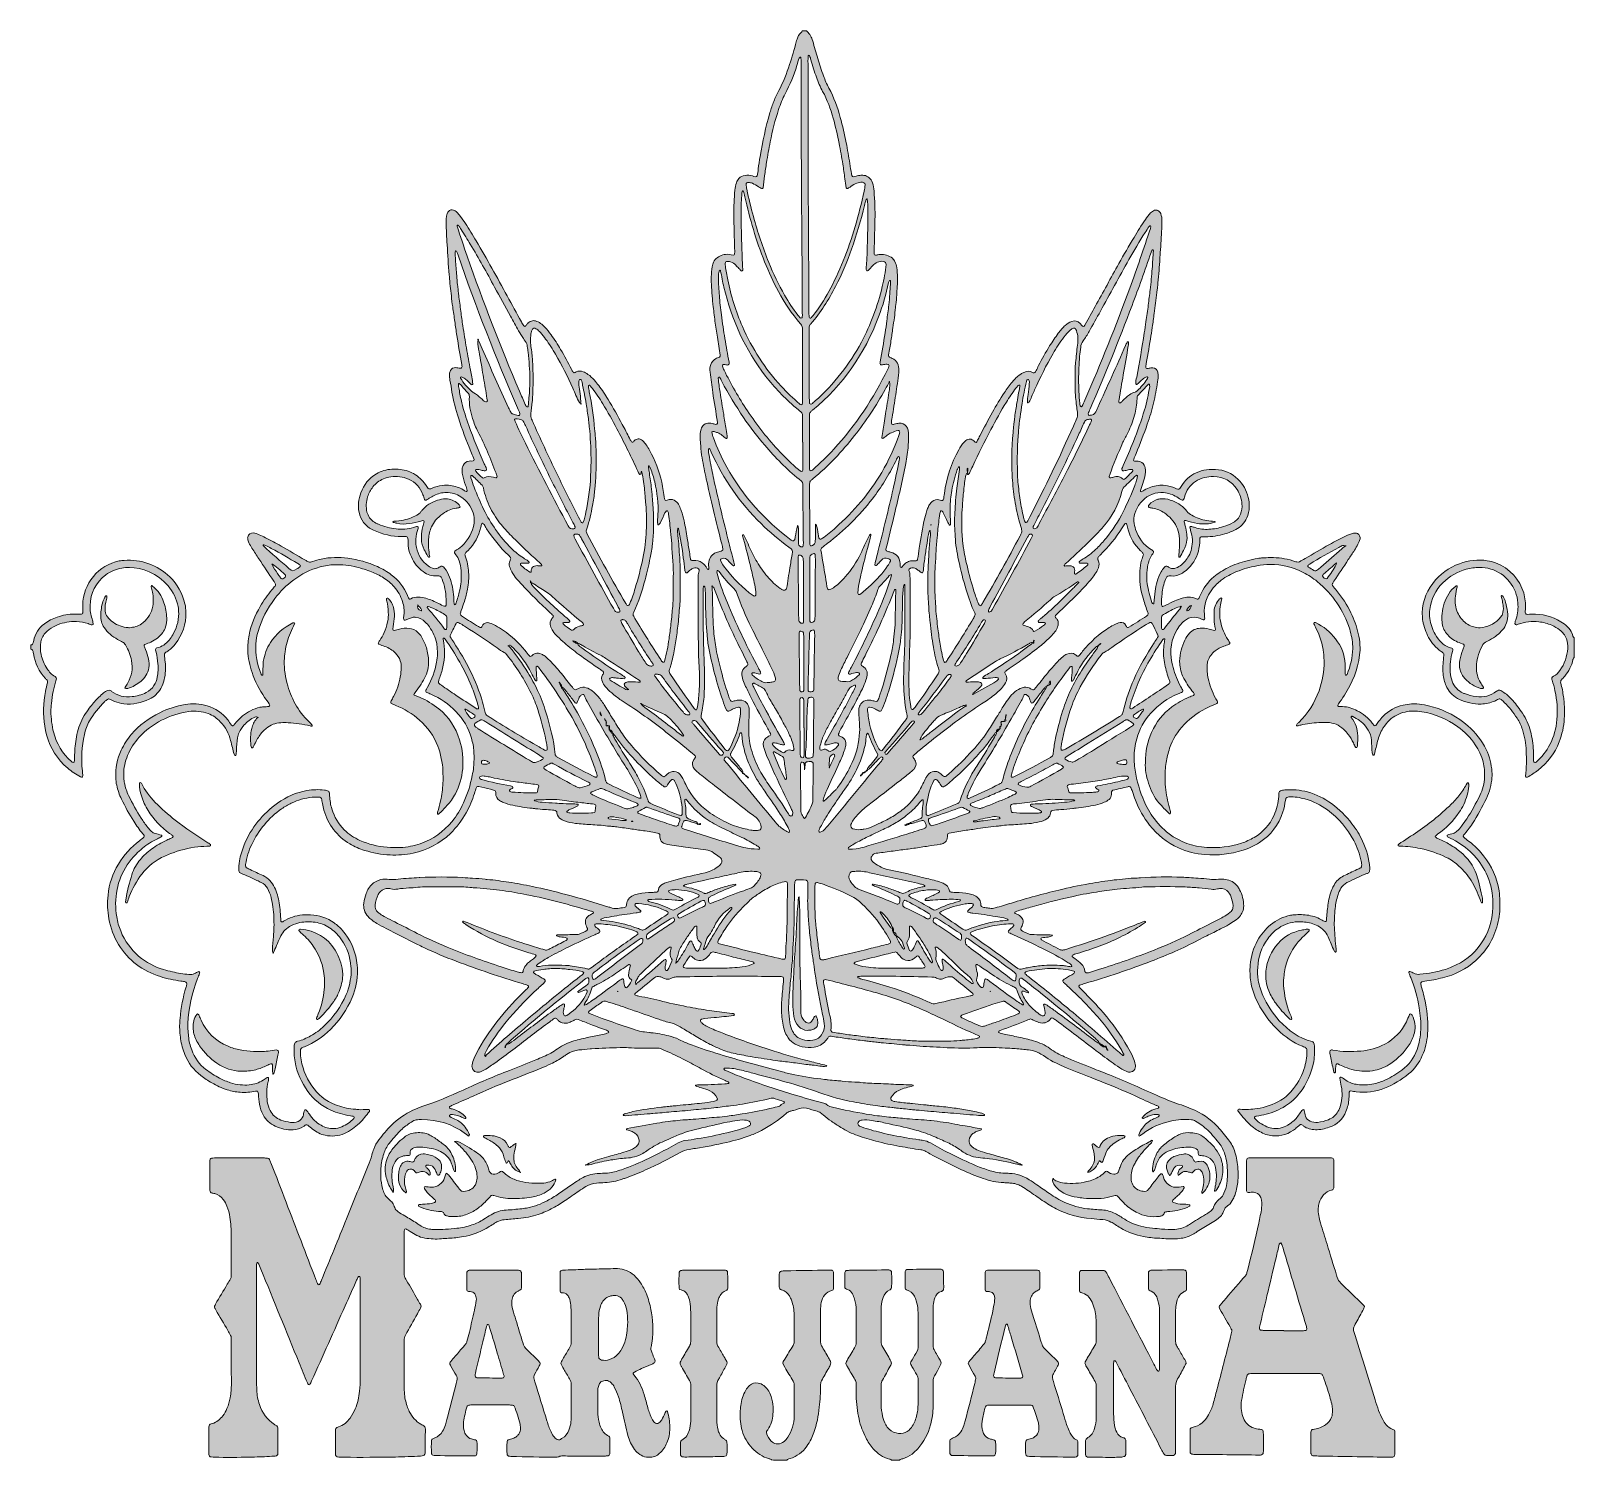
# Model space of a CAD drawing. Extents: x 499 to 1487, y -1402 to -487.
import ezdxf

# ---------------------------------------------------------------- set-up
doc = ezdxf.new("R2010")
doc.units = 0
doc.header["$MEASUREMENT"] = 0
doc.layers.add('katman 1', color=7, linetype='Continuous')

msp = doc.modelspace()

# ---------------------------------------------------------------- hatches: boundary and pattern name
at = {"layer": 'katman 1', "true_color": 0x008000}
h = msp.add_hatch(color=96, dxfattribs=at)
h.dxf.hatch_style = 2
edge = h.paths.add_edge_path()
edge.add_spline(control_points=[(995.63, -486.98), (995.7, -487.12), (995.75, -487.28), (995.84, -487.38), (997.69, -489.02), (998.79, -491.1), (999.47, -493.47), (1000.55, -497.22), (1001.7, -500.95), (1002.77, -504.67), (1003.85, -508.42), (1005, -512.15), (1006.36, -515.8), (1007.37, -518.47), (1008.45, -521.1), (1009.8, -523.61), (1013.06, -529.56), (1015.31, -535.91), (1017.12, -542.42), (1018.59, -547.77), (1019.83, -553.18), (1020.91, -558.61), (1021.78, -563.02), (1022.48, -567.47), (1023.26, -571.9), (1023.65, -574.1), (1023.91, -576.35), (1024.24, -578.58), (1024.5, -580.34), (1024.94, -580.78), (1026.51, -580.2), (1027.5, -579.82), (1028.53, -579.61), (1029.58, -579.49), (1030.47, -579.38), (1031.39, -579.42), (1032.28, -579.52), (1033.52, -579.66), (1034.57, -580.15), (1035.51, -580.95), (1036.57, -581.84), (1037.34, -582.96), (1037.76, -584.25), (1038.3, -585.96), (1038.67, -587.72), (1038.79, -589.55), (1039.14, -595.69), (1039.49, -601.83), (1039.33, -607.99), (1039.19, -613.68), (1039.03, -619.38), (1038.89, -625.07), (1038.84, -626.43), (1038.79, -627.77), (1038.82, -629.13), (1038.84, -630.3), (1039.05, -630.88), (1040.36, -630.53), (1040.64, -630.46), (1040.95, -630.37), (1041.23, -630.32), (1041.67, -630.25), (1042.12, -630.16), (1042.56, -630.13), (1045.56, -629.83), (1048.19, -630.74), (1050.51, -632.62), (1051.21, -633.18), (1051.8, -633.91), (1052.15, -634.73), (1052.69, -635.97), (1053.09, -637.23), (1053.27, -638.59), (1053.79, -642.62), (1053.98, -646.65), (1053.63, -650.71), (1053.46, -652.51), (1053.39, -654.29), (1053.27, -656.1), (1053.16, -658.18), (1053.04, -660.29), (1052.69, -662.35), (1052.59, -662.94), (1052.52, -663.55), (1052.48, -664.13), (1052.1, -668.47), (1051.47, -672.76), (1050.81, -677.07), (1050.37, -679.88), (1050.02, -682.72), (1049.57, -685.53), (1049.1, -688.48), (1048.56, -691.43), (1048.05, -694.39), (1047.91, -695.18), (1048.24, -695.79), (1049.06, -696.14), (1049.48, -696.33), (1049.9, -696.47), (1050.3, -696.66), (1050.7, -696.85), (1051.12, -697.03), (1051.49, -697.29), (1052.78, -698.16), (1053.72, -699.31), (1054.16, -700.81), (1054.63, -702.4), (1054.82, -704.02), (1054.61, -705.71), (1054, -710.46), (1053.41, -715.22), (1052.62, -719.95), (1051.8, -724.83), (1051.12, -729.72), (1050.39, -734.62), (1050.2, -735.79), (1049.78, -736.94), (1049.85, -738.16), (1049.88, -738.51), (1050.37, -739.03), (1050.72, -738.98), (1051.02, -738.93), (1051.33, -738.98), (1051.61, -738.91), (1052.2, -738.77), (1052.76, -738.58), (1053.34, -738.44), (1053.79, -738.35), (1054.23, -738.25), (1054.68, -738.21), (1056.6, -738.07), (1058.22, -738.68), (1059.44, -740.2), (1060, -740.9), (1060.42, -741.65), (1060.56, -742.59), (1060.91, -745.12), (1061.05, -747.65), (1060.77, -750.2), (1060.68, -750.95), (1060.63, -751.7), (1060.61, -752.45), (1060.44, -756.37), (1059.76, -760.19), (1059.04, -764.03), (1056.98, -774.93), (1054.42, -785.73), (1051.82, -796.51), (1050.02, -803.94), (1048.21, -811.37), (1046.38, -818.79), (1046.24, -819.38), (1046.62, -819.97), (1047.23, -820.15), (1047.95, -820.36), (1048.66, -820.57), (1049.38, -820.79), (1049.81, -820.9), (1050.25, -821), (1050.67, -821.16), (1052.43, -821.82), (1053.77, -822.99), (1054.63, -824.65), (1054.84, -825.05), (1054.98, -825.47), (1055.08, -825.92), (1055.34, -827.23), (1055.5, -828.59), (1055.55, -829.92), (1055.55, -830.25), (1055.78, -830.46), (1056.11, -830.49), (1056.23, -830.51), (1056.41, -830.46), (1056.51, -830.37), (1057, -829.81), (1057.44, -829.2), (1057.96, -828.66), (1058.57, -828), (1059.32, -827.49), (1060.12, -827.07), (1060.91, -826.64), (1061.76, -826.34), (1062.67, -826.32), (1063.72, -826.27), (1064.76, -826.29), (1065.81, -826.22), (1066.04, -826.2), (1066.28, -825.89), (1066.49, -825.71), (1066.58, -825.61), (1066.61, -825.45), (1066.63, -825.31), (1066.98, -822.94), (1067.33, -820.55), (1067.68, -818.18), (1068.67, -811.67), (1069.7, -805.16), (1071.25, -798.74), (1071.74, -796.7), (1072.28, -794.66), (1073.07, -792.71), (1073.43, -791.89), (1073.8, -791.07), (1074.25, -790.3), (1074.71, -789.53), (1075.3, -788.85), (1076.05, -788.31), (1077.32, -787.39), (1078.7, -786.88), (1080.27, -787.25), (1080.85, -787.39), (1081.42, -787.58), (1082, -787.72), (1082.42, -787.84), (1082.96, -787.53), (1083.08, -787.18), (1083.46, -785.87), (1083.6, -784.53), (1083.76, -783.2), (1085.07, -773.29), (1088.14, -763.94), (1093.04, -755.2), (1094, -753.49), (1095.01, -751.82), (1096.34, -750.39), (1097.07, -749.62), (1097.87, -748.96), (1098.87, -748.56), (1099.79, -748.21), (1100.63, -748.28), (1101.48, -748.75), (1101.87, -748.96), (1102.25, -749.24), (1102.55, -749.55), (1104.08, -751.03), (1104.15, -750.72), (1105.04, -749.1), (1105.55, -748.19), (1106, -747.23), (1106.47, -746.29), (1109.07, -741.23), (1111.74, -736.19), (1114.55, -731.22), (1116.99, -726.91), (1119.5, -722.65), (1122.24, -718.55), (1123.81, -716.18), (1125.47, -713.86), (1127.3, -711.66), (1128.75, -709.92), (1130.35, -708.35), (1132.22, -707.06), (1132.83, -706.64), (1133.46, -706.24), (1134.14, -705.89), (1136.25, -704.81), (1138.41, -704.44), (1140.54, -705.85), (1141.05, -706.17), (1141.73, -705.8), (1142.06, -705.31), (1142.23, -705.05), (1142.34, -704.77), (1142.48, -704.51), (1143.02, -703.46), (1143.59, -702.38), (1144.12, -701.32), (1146.33, -697.06), (1148.65, -692.86), (1151.15, -688.76), (1152.89, -685.95), (1154.72, -683.21), (1156.71, -680.58), (1158.07, -678.8), (1159.52, -677.07), (1161.18, -675.55), (1162.4, -674.42), (1163.76, -673.51), (1165.35, -672.97), (1167.44, -672.24), (1169.2, -672.88), (1170.7, -674.3), (1171.24, -674.82), (1171.66, -675.45), (1172.13, -676.04), (1172.38, -676.34), (1173.02, -676.32), (1173.25, -675.99), (1173.51, -675.62), (1173.79, -675.27), (1174, -674.89), (1176.11, -671.09), (1178.24, -667.3), (1180.33, -663.5), (1185.39, -654.32), (1190.41, -645.08), (1195.51, -635.92), (1198.65, -630.3), (1201.96, -624.74), (1205.21, -619.19), (1207.51, -615.32), (1209.9, -611.5), (1212.48, -607.82), (1213.51, -606.35), (1214.54, -604.87), (1215.81, -603.58), (1216.56, -602.83), (1217.38, -602.2), (1218.38, -601.83), (1219.13, -601.57), (1219.86, -601.64), (1220.54, -601.99), (1221.38, -602.41), (1221.99, -603.04), (1222.3, -603.93), (1222.81, -605.5), (1223.14, -607.12), (1223.09, -608.79), (1223.02, -611.03), (1222.98, -613.28), (1222.86, -615.53), (1222.74, -618.09), (1222.56, -620.62), (1222.39, -623.17), (1222.23, -625.73), (1222.04, -628.26), (1221.85, -630.79), (1221.81, -631.4), (1221.71, -631.98), (1221.71, -632.59), (1221.57, -637.84), (1220.96, -643.07), (1220.54, -648.29), (1220.45, -649.49), (1220.31, -650.68), (1220.17, -651.88), (1220.07, -652.77), (1219.91, -653.66), (1219.81, -654.55), (1219.39, -659.03), (1218.78, -663.48), (1218.13, -667.93), (1217.68, -670.91), (1217.33, -673.88), (1216.91, -676.84), (1216.56, -679.37), (1216.16, -681.87), (1215.74, -684.38), (1214.73, -690.29), (1213.72, -696.19), (1212.69, -702.1), (1212.6, -702.71), (1213.14, -703.29), (1213.74, -703.17), (1214.47, -703.03), (1215.22, -702.89), (1215.95, -702.78), (1216.39, -702.71), (1216.84, -702.71), (1217.28, -702.71), (1218.69, -702.71), (1220.21, -704.04), (1220.45, -705.45), (1220.52, -705.89), (1220.59, -706.34), (1220.61, -706.78), (1220.7, -708.45), (1220.61, -710.09), (1220.31, -711.7), (1219.49, -716.27), (1218.76, -720.87), (1217.7, -725.39), (1216.65, -729.91), (1215.24, -734.34), (1213.72, -738.75), (1211.52, -745.12), (1209.08, -751.4), (1206.48, -757.63), (1205.96, -758.88), (1205.5, -760.14), (1205, -761.41), (1204.79, -761.99), (1205.24, -762.53), (1205.96, -762.53), (1206.57, -762.53), (1207.16, -762.51), (1207.77, -762.55), (1209.53, -762.69), (1210.91, -763.49), (1211.8, -765.04), (1212.1, -765.58), (1212.31, -766.12), (1212.39, -766.73), (1212.62, -768.67), (1212.53, -770.62), (1212.03, -772.54), (1211.57, -774.43), (1211.03, -776.31), (1210.39, -778.14), (1210.11, -778.98), (1209.78, -779.82), (1209.48, -780.67), (1209.34, -781.07), (1209.1, -781.44), (1209.34, -781.89), (1209.48, -782.14), (1210.02, -782.12), (1210.56, -781.79), (1210.93, -781.56), (1211.33, -781.32), (1211.71, -781.09), (1214.42, -779.36), (1217.42, -778.51), (1220.56, -778.04), (1222.06, -777.83), (1223.56, -777.81), (1225.04, -778.07), (1227.27, -778.44), (1229.47, -778.84), (1231.55, -779.78), (1232.09, -780.01), (1232.68, -780.22), (1233.22, -780.41), (1233.5, -780.53), (1234.27, -780.25), (1234.44, -779.99), (1235, -779.12), (1235.56, -778.23), (1236.17, -777.36), (1238.82, -773.54), (1242.29, -770.8), (1246.67, -769.23), (1248.8, -768.46), (1250.98, -767.9), (1253.23, -767.83), (1254.59, -767.78), (1255.92, -767.73), (1257.28, -767.78), (1262.93, -767.99), (1267.76, -770.12), (1271.77, -774.08), (1275.05, -777.32), (1277.18, -781.21), (1278.28, -785.68), (1278.8, -787.74), (1279.01, -789.81), (1278.96, -791.92), (1278.91, -794.35), (1278.33, -796.65), (1277.37, -798.88), (1275.94, -802.18), (1273.57, -804.62), (1270.41, -806.26), (1268.13, -807.43), (1265.77, -808.37), (1263.31, -809.07), (1259.25, -810.24), (1255.13, -810.99), (1250.89, -810.87), (1250, -810.85), (1249.08, -810.9), (1248.19, -810.9), (1247.91, -810.9), (1247.37, -811.53), (1247.37, -811.83), (1247.35, -812.72), (1247.32, -813.64), (1247.25, -814.53), (1247.09, -817.08), (1246.69, -819.59), (1245.82, -822), (1244.16, -826.67), (1241.28, -830.39), (1237.34, -833.37), (1236.87, -833.72), (1236.36, -834.05), (1235.84, -834.35), (1233.71, -835.55), (1231.46, -836.3), (1228.98, -836.02), (1228.53, -835.97), (1228.09, -835.88), (1227.64, -835.88), (1227.01, -835.88), (1226.47, -836.09), (1226.14, -836.65), (1225.84, -837.17), (1225.55, -837.7), (1225.34, -838.27), (1224.22, -841.22), (1223.35, -844.24), (1223.12, -847.41), (1222.93, -849.8), (1222.53, -852.19), (1222.77, -854.58), (1222.79, -854.83), (1223.02, -855.09), (1223.21, -855.3), (1223.31, -855.42), (1223.49, -855.54), (1223.59, -855.51), (1224.29, -855.26), (1224.97, -854.97), (1225.65, -854.65), (1227.55, -853.76), (1229.42, -852.82), (1231.32, -851.95), (1232.82, -851.27), (1234.37, -850.71), (1235.96, -850.24), (1237.27, -849.84), (1238.58, -849.66), (1239.94, -849.56), (1241.93, -849.42), (1243.83, -849.7), (1245.54, -850.83), (1245.92, -851.06), (1246.46, -850.87), (1246.64, -850.48), (1246.95, -849.8), (1247.28, -849.12), (1247.56, -848.44), (1249.53, -843.8), (1252.5, -839.88), (1256.3, -836.6), (1259.04, -834.24), (1262.09, -832.31), (1265.32, -830.72), (1269.23, -828.78), (1273.34, -827.39), (1277.55, -826.27), (1279.87, -825.66), (1282.24, -825.26), (1284.58, -824.77), (1285.31, -824.63), (1286.06, -824.54), (1286.81, -824.49), (1288.75, -824.37), (1290.7, -824.25), (1292.64, -824.23), (1297.47, -824.16), (1302.2, -824.82), (1306.84, -826.25), (1307.71, -826.5), (1308.56, -826.81), (1309.42, -827.04), (1310.01, -827.21), (1310.64, -827.18), (1311.18, -826.9), (1312.37, -826.27), (1313.52, -825.57), (1314.69, -824.89), (1319.9, -821.89), (1325.08, -818.86), (1330.28, -815.89), (1333.68, -813.97), (1337.12, -812.16), (1340.64, -810.48), (1342.28, -809.7), (1343.92, -809), (1345.67, -808.6), (1346.59, -808.39), (1347.45, -808.46), (1348.3, -808.91), (1349.47, -809.51), (1350.22, -811.08), (1349.91, -812.33), (1349.63, -813.5), (1349.21, -814.62), (1348.6, -815.65), (1347.85, -816.97), (1347.13, -818.28), (1346.33, -819.54), (1345.04, -821.58), (1343.73, -823.57), (1342.42, -825.57), (1339.35, -830.18), (1336.23, -834.78), (1333.16, -839.39), (1332.83, -839.88), (1332.53, -840.42), (1332.22, -840.91), (1332.04, -841.24), (1332.04, -841.95), (1332.25, -842.2), (1333.09, -843.23), (1333.96, -844.29), (1334.8, -845.32), (1338.48, -849.73), (1341.55, -854.48), (1344.08, -859.64), (1346.12, -863.83), (1347.71, -868.19), (1348.77, -872.74), (1349.35, -875.22), (1349.68, -877.75), (1349.89, -880.28), (1350.06, -882.37), (1349.91, -884.48), (1349.66, -886.56), (1348.53, -895.98), (1345.04, -904.51), (1339.93, -912.43), (1338.71, -914.33), (1337.35, -916.11), (1336.07, -917.96), (1335.9, -918.2), (1335.76, -918.48), (1335.71, -918.76), (1335.64, -919.06), (1335.78, -919.39), (1336.04, -919.49), (1336.91, -919.79), (1337.82, -919.65), (1338.71, -919.67), (1342.09, -919.74), (1345.2, -920.73), (1348.16, -922.3), (1351.93, -924.29), (1355.19, -926.87), (1357.77, -930.29), (1358.12, -930.76), (1358.51, -931.23), (1358.89, -931.7), (1359.19, -932.09), (1359.76, -932.12), (1359.99, -931.77), (1360.6, -930.92), (1361.19, -930.06), (1361.82, -929.21), (1362.71, -927.99), (1363.67, -926.84), (1364.72, -925.79), (1368.31, -922.2), (1372.55, -919.81), (1377.52, -918.69), (1379.28, -918.29), (1381.06, -918.06), (1382.86, -917.96), (1387.41, -917.78), (1391.81, -918.48), (1396.17, -919.72), (1404.68, -922.13), (1412.32, -926.12), (1418.97, -931.93), (1423.89, -936.22), (1427.85, -941.26), (1430.69, -947.16), (1432.87, -951.68), (1434.02, -956.46), (1434.39, -961.43), (1434.49, -962.63), (1434.49, -963.85), (1434.39, -965.02), (1434.02, -969.68), (1432.99, -974.2), (1430.9, -978.42), (1428.18, -983.95), (1425.25, -989.34), (1421.9, -994.5), (1420.19, -997.14), (1418.25, -999.6), (1416.23, -1002.04), (1415.95, -1002.39), (1415.97, -1003.03), (1416.28, -1003.26), (1416.75, -1003.64), (1417.22, -1004.01), (1417.68, -1004.39), (1418.86, -1005.3), (1420.07, -1006.19), (1421.22, -1007.15), (1424.13, -1009.54), (1426.73, -1012.24), (1429.05, -1015.19), (1434.25, -1021.8), (1437.56, -1029.27), (1438.91, -1037.57), (1439.27, -1039.77), (1439.38, -1042.04), (1439.45, -1044.29), (1439.57, -1048.65), (1439.34, -1052.96), (1438.4, -1057.25), (1436.27, -1067.09), (1431.53, -1075.41), (1424.06, -1082.16), (1417.92, -1087.69), (1410.82, -1091.42), (1402.78, -1093.31), (1398.98, -1094.2), (1395.19, -1095.1), (1391.3, -1095.52), (1390.71, -1095.59), (1390.13, -1095.77), (1389.56, -1095.92), (1389, -1096.06), (1388.65, -1096.71), (1388.81, -1097.32), (1388.93, -1097.77), (1389, -1098.19), (1389.14, -1098.63), (1390.27, -1102.22), (1391.11, -1105.85), (1391.86, -1109.53), (1393.17, -1116.04), (1393.66, -1122.61), (1393.17, -1129.21), (1392.82, -1134.02), (1391.77, -1138.68), (1389.8, -1143.13), (1387.76, -1147.75), (1384.88, -1151.71), (1380.96, -1154.87), (1376.28, -1158.67), (1371.17, -1161.76), (1365.55, -1163.99), (1359.71, -1166.31), (1353.69, -1167.11), (1347.45, -1166.31), (1346.28, -1166.17), (1345.11, -1165.91), (1343.92, -1165.7), (1343.59, -1165.65), (1343.03, -1166.12), (1343, -1166.5), (1342.93, -1167.83), (1342.89, -1169.19), (1342.81, -1170.53), (1342.65, -1173.39), (1342.02, -1176.17), (1340.92, -1178.82), (1338.85, -1183.79), (1335.32, -1187.26), (1330.16, -1188.97), (1327.3, -1189.93), (1324.42, -1190.63), (1321.37, -1190.59), (1318.58, -1190.54), (1316.03, -1189.88), (1313.78, -1188.2), (1313.31, -1187.84), (1312.89, -1187.38), (1312.26, -1187.28), (1312.12, -1187.26), (1311.95, -1187.26), (1311.84, -1187.31), (1311.7, -1187.35), (1311.55, -1187.4), (1311.44, -1187.49), (1310.88, -1187.98), (1310.31, -1188.5), (1309.73, -1188.97), (1308.91, -1189.63), (1308.09, -1190.28), (1307.22, -1190.87), (1302.56, -1194.12), (1297.4, -1195.16), (1291.82, -1194.15), (1290.35, -1193.89), (1288.94, -1193.35), (1287.56, -1192.72), (1284.79, -1191.5), (1282.33, -1189.79), (1280.06, -1187.8), (1277.23, -1185.31), (1274.76, -1182.5), (1272.47, -1179.53), (1272.19, -1179.17), (1271.98, -1178.78), (1271.77, -1178.38), (1271.69, -1178.26), (1271.74, -1178.1), (1271.74, -1177.96), (1271.77, -1177.63), (1271.95, -1177.44), (1272.3, -1177.39), (1272.44, -1177.37), (1272.61, -1177.37), (1272.75, -1177.37), (1272.89, -1177.37), (1273.05, -1177.35), (1273.19, -1177.37), (1276.8, -1177.91), (1280.39, -1177.53), (1283.95, -1177.02), (1289.34, -1176.24), (1294.45, -1174.53), (1299.11, -1171.68), (1302.35, -1169.68), (1305.11, -1167.18), (1307.41, -1164.18), (1310.62, -1159.96), (1313.05, -1155.34), (1314.48, -1150.21), (1315.49, -1146.58), (1316.22, -1142.92), (1315.82, -1139.13), (1315.77, -1138.63), (1315.44, -1138.33), (1315.09, -1138.05), (1314.86, -1137.86), (1314.58, -1137.77), (1314.3, -1137.65), (1313.87, -1137.49), (1313.45, -1137.35), (1313.03, -1137.16), (1306.99, -1134.65), (1301.69, -1131.04), (1297.03, -1126.5), (1291.05, -1120.66), (1286.48, -1113.84), (1283.08, -1106.25), (1281.61, -1102.95), (1280.58, -1099.5), (1279.99, -1095.94), (1279.43, -1092.38), (1279.31, -1088.79), (1279.59, -1085.18), (1280.04, -1079.56), (1281.68, -1074.31), (1284.37, -1069.39), (1286.48, -1065.55), (1289.22, -1062.2), (1292.62, -1059.38), (1296.39, -1056.24), (1300.68, -1054.2), (1305.49, -1053.27), (1305.93, -1053.17), (1306.38, -1053.1), (1306.82, -1053.08), (1309.82, -1052.82), (1312.82, -1052.73), (1315.8, -1053.1), (1319.1, -1053.52), (1322.24, -1054.49), (1325.17, -1056.1), (1325.94, -1056.52), (1326.65, -1057.13), (1327.54, -1057.32), (1327.86, -1057.39), (1328.15, -1057.23), (1328.26, -1056.97), (1328.38, -1056.69), (1328.47, -1056.41), (1328.5, -1056.1), (1328.59, -1052.94), (1328.97, -1049.82), (1329.36, -1046.71), (1329.79, -1043.28), (1330.54, -1039.91), (1331.92, -1036.72), (1332.34, -1035.76), (1332.79, -1034.8), (1333.3, -1033.89), (1334.75, -1031.36), (1336.72, -1029.34), (1339.39, -1028.08), (1342.23, -1026.72), (1345.09, -1025.38), (1347.92, -1024.02), (1348.74, -1023.65), (1349.56, -1023.3), (1350.34, -1022.83), (1350.71, -1022.62), (1350.92, -1022.15), (1350.95, -1021.68), (1351.04, -1020.62), (1350.9, -1019.57), (1350.66, -1018.56), (1349.68, -1013.99), (1348.16, -1009.61), (1345.95, -1005.49), (1341.81, -997.68), (1336.18, -991.15), (1329.11, -985.85), (1324.75, -982.57), (1319.94, -980.16), (1314.65, -978.77), (1311.3, -977.91), (1307.9, -977.32), (1304.43, -977.51), (1303.99, -977.53), (1303.54, -977.62), (1303.12, -977.76), (1302.86, -977.86), (1302.63, -978.12), (1302.51, -978.35), (1302.35, -978.75), (1302.25, -979.22), (1302.18, -979.64), (1301.76, -982.15), (1301.29, -984.65), (1300.52, -987.09), (1297.85, -995.41), (1292.85, -1001.95), (1285.54, -1006.71), (1282.26, -1008.84), (1278.72, -1010.43), (1274.98, -1011.63), (1267.01, -1014.13), (1258.88, -1015.07), (1250.56, -1014.44), (1244.65, -1013.99), (1239.03, -1012.54), (1233.66, -1010.13), (1226.26, -1006.8), (1220.14, -1001.83), (1215.13, -995.5), (1211.28, -990.63), (1208.35, -985.26), (1206.08, -979.52), (1205.38, -977.72), (1204.79, -975.84), (1204.14, -974.02), (1203.83, -973.17), (1203.55, -972.33), (1203.25, -971.49), (1203.11, -971.09), (1202.57, -970.74), (1202.19, -970.81), (1201.89, -970.85), (1201.61, -970.85), (1201.3, -970.92), (1198.09, -971.67), (1194.88, -972.45), (1191.67, -973.2), (1191.34, -973.27), (1190.87, -973.83), (1190.87, -974.18), (1190.85, -974.77), (1190.83, -975.37), (1190.8, -975.96), (1190.76, -977.25), (1190.12, -978.26), (1189.23, -979.08), (1188.34, -979.9), (1187.29, -980.48), (1186.19, -980.95), (1184.38, -981.73), (1182.51, -982.26), (1180.61, -982.66), (1176.51, -983.53), (1172.38, -984.3), (1168.19, -984.65), (1167.44, -984.72), (1166.69, -984.77), (1165.96, -984.89), (1163.43, -985.33), (1160.9, -985.43), (1158.35, -985.59), (1156.54, -985.71), (1154.76, -985.78), (1152.98, -986.13), (1152.51, -986.22), (1152.14, -986.48), (1152, -986.93), (1151.81, -987.49), (1151.74, -988.1), (1151.58, -988.66), (1151.2, -989.86), (1150.45, -990.77), (1149.42, -991.45), (1147.92, -992.46), (1146.21, -993.09), (1144.45, -993.49), (1142.25, -993.98), (1140.07, -994.43), (1137.8, -994.59), (1134.07, -994.89), (1130.32, -995.22), (1126.57, -995.36), (1124.63, -995.43), (1122.68, -995.55), (1120.74, -995.88), (1119.99, -996), (1119.26, -996.07), (1118.51, -996.14), (1114.04, -996.51), (1109.58, -997.14), (1105.13, -997.8), (1102.32, -998.22), (1099.48, -998.57), (1096.67, -999.02), (1093.41, -999.56), (1090.13, -999.98), (1086.92, -1000.73), (1086.01, -1000.94), (1085.75, -1001.27), (1085.7, -1002.35), (1085.68, -1002.65), (1085.73, -1002.96), (1085.7, -1003.24), (1085.68, -1003.54), (1085.66, -1003.82), (1085.61, -1004.13), (1085.4, -1005.39), (1084.7, -1006.33), (1083.6, -1006.94), (1082.8, -1007.38), (1081.96, -1007.67), (1081.07, -1007.81), (1078.56, -1008.2), (1076.03, -1008.58), (1073.5, -1008.95), (1070.38, -1009.42), (1067.29, -1009.92), (1064.17, -1010.36), (1061.05, -1010.81), (1057.94, -1011.18), (1054.8, -1011.6), (1051.38, -1012.07), (1047.98, -1012.54), (1044.56, -1013.01), (1043.08, -1013.22), (1041.58, -1013.36), (1040.1, -1013.57), (1038.84, -1013.76), (1037.92, -1014.48), (1037.22, -1015.54), (1036.75, -1016.27), (1036.75, -1017.39), (1037.24, -1018.09), (1037.67, -1018.73), (1038.16, -1019.29), (1038.77, -1019.73), (1041.7, -1021.89), (1044.88, -1023.46), (1048.49, -1024.21), (1056.55, -1025.87), (1064.59, -1027.72), (1072.61, -1029.72), (1075.65, -1030.47), (1078.72, -1031.22), (1081.7, -1032.27), (1082.54, -1032.58), (1083.39, -1032.93), (1084.16, -1033.35), (1085.38, -1034.03), (1086.29, -1034.99), (1086.64, -1036.39), (1086.76, -1036.84), (1086.83, -1037.29), (1087.02, -1037.68), (1087.2, -1038.08), (1087.49, -1038.43), (1088.02, -1038.46), (1088.33, -1038.48), (1088.61, -1038.53), (1088.92, -1038.55), (1089.67, -1038.57), (1090.42, -1038.6), (1091.16, -1038.6), (1094.02, -1038.57), (1096.84, -1039), (1099.65, -1039.49), (1100.84, -1039.7), (1101.97, -1040.1), (1103.07, -1040.59), (1104.17, -1041.08), (1105.13, -1041.81), (1105.88, -1042.77), (1106.54, -1043.61), (1107.03, -1044.53), (1107.1, -1045.63), (1107.12, -1046.07), (1107.15, -1046.52), (1107.19, -1046.96), (1107.24, -1047.5), (1107.83, -1048.04), (1108.39, -1048.13), (1108.83, -1048.21), (1109.28, -1048.3), (1109.72, -1048.37), (1110.76, -1048.51), (1111.83, -1048.56), (1112.84, -1048.81), (1114.06, -1049.12), (1115.21, -1048.91), (1116.38, -1048.56), (1119.82, -1047.5), (1123.27, -1046.47), (1126.69, -1045.42), (1136.72, -1042.35), (1146.84, -1039.58), (1157.04, -1037.1), (1163.81, -1035.46), (1169.08, -1034.36), (1176.84, -1032.95), (1182.02, -1032.01), (1187.19, -1031.26), (1192.4, -1030.68), (1197.32, -1030.14), (1202.22, -1029.51), (1207.18, -1029.41), (1207.93, -1029.39), (1208.68, -1029.34), (1209.43, -1029.29), (1218.27, -1028.54), (1227.1, -1028.69), (1235.96, -1028.87), (1237.46, -1028.9), (1238.96, -1029.04), (1240.46, -1029.13), (1242.4, -1029.25), (1244.35, -1029.39), (1246.29, -1029.51), (1248.68, -1029.65), (1251.07, -1029.76), (1253.46, -1030.16), (1255.39, -1030.47), (1257.33, -1030.54), (1259.28, -1030.23), (1260.77, -1030), (1262.25, -1030.09), (1263.75, -1030.3), (1266.87, -1030.75), (1269.4, -1032.22), (1271.37, -1034.66), (1271.93, -1035.36), (1272.44, -1036.11), (1272.84, -1036.91), (1274.48, -1040.17), (1275.44, -1043.59), (1275.44, -1047.27), (1275.44, -1049.96), (1274.44, -1052.21), (1272.68, -1054.2), (1271.88, -1055.09), (1270.99, -1055.91), (1269.98, -1056.57), (1268.63, -1057.49), (1267.24, -1058.4), (1265.81, -1059.22), (1264.13, -1060.18), (1262.39, -1061.07), (1260.66, -1061.96), (1257.73, -1063.46), (1254.78, -1064.94), (1251.82, -1066.41), (1249.95, -1067.35), (1248.05, -1068.26), (1246.2, -1069.27), (1236.52, -1074.43), (1226.47, -1078.74), (1216.25, -1082.65), (1202.26, -1088.02), (1188.01, -1092.71), (1173.65, -1096.99), (1172.5, -1097.34), (1171.35, -1097.67), (1170.25, -1098.12), (1169.9, -1098.26), (1169.81, -1098.94), (1170.11, -1099.27), (1170.81, -1100.04), (1171.52, -1100.81), (1172.27, -1101.54), (1176.86, -1106.06), (1181.29, -1110.77), (1185.51, -1115.62), (1191.44, -1122.44), (1196.61, -1129.78), (1201.11, -1137.58), (1202.24, -1139.52), (1203.29, -1141.52), (1204.25, -1143.56), (1204.89, -1144.91), (1205.4, -1146.32), (1205.82, -1147.75), (1206.13, -1148.76), (1206.15, -1149.81), (1205.99, -1150.87), (1205.8, -1152.11), (1204.58, -1153.37), (1203.32, -1153.61), (1202.57, -1153.75), (1201.82, -1153.73), (1201.09, -1153.49), (1199.8, -1153.09), (1198.56, -1152.51), (1197.43, -1151.78), (1195.56, -1150.56), (1193.66, -1149.34), (1191.83, -1148.03), (1188.2, -1145.38), (1184.57, -1142.74), (1180.98, -1139.99), (1172.53, -1133.53), (1164.09, -1127.01), (1155.51, -1120.71), (1154.79, -1120.17), (1154.04, -1119.68), (1153.29, -1119.16), (1152.86, -1118.88), (1152.37, -1118.9), (1152.09, -1119.23), (1151.69, -1119.68), (1151.32, -1120.15), (1150.9, -1120.57), (1149.91, -1121.57), (1148.72, -1122.14), (1147.31, -1122.23), (1145.95, -1122.32), (1144.62, -1122.21), (1143.37, -1121.6), (1142.84, -1121.34), (1142.27, -1121.13), (1141.73, -1120.87), (1138.43, -1119.21), (1139.3, -1119.4), (1136.32, -1120.64), (1130.77, -1122.91), (1125.17, -1125.02), (1119.52, -1127.03), (1119.1, -1127.2), (1118.72, -1127.46), (1118.56, -1127.9), (1118.51, -1128.02), (1118.51, -1128.21), (1118.58, -1128.25), (1119.64, -1128.86), (1120.81, -1129.14), (1121.98, -1129.38), (1125.05, -1130.03), (1128.14, -1130.62), (1131.24, -1131.28), (1134.47, -1131.96), (1137.66, -1132.73), (1140.84, -1133.64), (1144.62, -1134.74), (1148.15, -1136.31), (1151.34, -1138.63), (1154.27, -1140.77), (1157.46, -1142.41), (1160.76, -1143.88), (1166.53, -1146.44), (1172.38, -1148.71), (1178.24, -1151.03), (1182.02, -1152.51), (1185.76, -1154.01), (1189.54, -1155.46), (1195, -1157.54), (1200.36, -1159.86), (1205.68, -1162.28), (1211, -1164.69), (1216.35, -1167.08), (1221.69, -1169.43), (1226.21, -1171.39), (1230.85, -1173.17), (1235.54, -1174.74), (1237.67, -1175.45), (1239.76, -1176.27), (1241.84, -1177.11), (1248.33, -1179.74), (1253.96, -1183.63), (1258.78, -1188.71), (1261.27, -1191.31), (1263.56, -1194.1), (1265.74, -1196.96), (1267.59, -1199.37), (1268.88, -1202.07), (1269.8, -1204.95), (1270.87, -1208.4), (1271.58, -1211.91), (1271.74, -1215.54), (1271.86, -1218.1), (1271.88, -1220.65), (1271.69, -1223.18), (1271.48, -1226.18), (1270.9, -1229.13), (1269.94, -1231.97), (1269.61, -1232.95), (1269.21, -1233.94), (1268.74, -1234.87), (1268.02, -1236.37), (1267.03, -1237.69), (1265.77, -1238.79), (1265.2, -1239.28), (1264.59, -1239.73), (1264.06, -1240.24), (1263.52, -1240.76), (1263.02, -1241.37), (1262.84, -1242.09), (1262.13, -1244.69), (1260.45, -1246.54), (1258.29, -1248.02), (1256.93, -1248.96), (1255.55, -1249.87), (1254.12, -1250.67), (1251.24, -1252.26), (1248.43, -1254), (1245.68, -1255.82), (1244.7, -1256.5), (1243.67, -1257.14), (1242.61, -1257.72), (1240.36, -1258.96), (1237.97, -1259.76), (1235.4, -1260.09), (1232.12, -1260.51), (1228.84, -1260.65), (1225.53, -1260.37), (1223.89, -1260.23), (1222.25, -1260.07), (1220.59, -1260.04), (1217.42, -1259.97), (1214.31, -1259.48), (1211.21, -1258.92), (1206.01, -1257.96), (1201.09, -1256.22), (1196.54, -1253.46), (1195.4, -1252.75), (1194.27, -1252), (1193.12, -1251.3), (1192.23, -1250.74), (1191.34, -1250.2), (1190.43, -1249.68), (1188.83, -1248.82), (1187.15, -1248.28), (1185.3, -1248.14), (1182.77, -1247.95), (1180.21, -1247.65), (1177.68, -1247.48), (1169.76, -1247.01), (1162.36, -1244.83), (1155.35, -1241.15), (1152.28, -1239.56), (1149.35, -1237.78), (1146.49, -1235.81), (1143.51, -1233.77), (1140.59, -1231.71), (1137.61, -1229.67), (1136.25, -1228.74), (1134.87, -1227.82), (1133.46, -1226.98), (1132.57, -1226.44), (1131.63, -1225.97), (1130.63, -1225.62), (1129.48, -1225.22), (1128.35, -1224.89), (1127.13, -1224.82), (1126.24, -1224.78), (1125.33, -1224.68), (1124.44, -1224.63), (1123.55, -1224.56), (1122.64, -1224.49), (1121.75, -1224.47), (1117.2, -1224.31), (1112.84, -1223.28), (1108.58, -1221.8), (1103.89, -1220.18), (1099.34, -1218.28), (1094.84, -1216.22), (1087.88, -1213.03), (1081.09, -1209.54), (1074.36, -1205.91), (1073.31, -1205.35), (1072.28, -1204.74), (1071.2, -1204.18), (1070.4, -1203.76), (1069.56, -1203.47), (1068.65, -1203.38), (1064.17, -1202.89), (1059.74, -1202.04), (1055.34, -1201.25), (1050.18, -1200.31), (1045.05, -1199.23), (1039.96, -1197.9), (1036.05, -1196.87), (1032.16, -1195.76), (1028.34, -1194.38), (1024.52, -1193), (1020.84, -1191.31), (1017.44, -1189.09), (1015.43, -1187.77), (1013.39, -1186.51), (1011.42, -1185.17), (1009.57, -1183.91), (1007.74, -1182.57), (1006.06, -1181.1), (1005.38, -1180.51), (1004.7, -1179.92), (1004.02, -1179.34), (1002.89, -1178.96), (1001.77, -1178.49), (1000.62, -1178.21), (998.3, -1177.67), (996.07, -1176.71), (993.66, -1176.46), (991.43, -1176.85), (989.32, -1177.65), (987.14, -1178.17), (986.42, -1178.33), (985.72, -1178.61), (984.99, -1178.8), (984.1, -1179.03), (983.35, -1179.46), (982.65, -1180.06), (977.84, -1184.42), (972.36, -1187.82), (966.78, -1191.05), (964.44, -1192.41), (961.93, -1193.37), (959.38, -1194.31), (954.43, -1196.12), (949.39, -1197.52), (944.29, -1198.69), (937.72, -1200.22), (931.12, -1201.58), (924.44, -1202.54), (923.1, -1202.72), (921.79, -1203.12), (920.45, -1203.19), (918.27, -1203.31), (916.4, -1204.11), (914.55, -1205.16), (907.35, -1209.17), (900, -1212.94), (892.5, -1216.34), (888.28, -1218.26), (883.99, -1220.09), (879.59, -1221.56), (878.88, -1221.8), (878.16, -1222.03), (877.45, -1222.27), (873.89, -1223.51), (870.21, -1224.21), (866.46, -1224.42), (864.66, -1224.52), (862.88, -1224.68), (861.07, -1224.77), (858.61, -1224.89), (856.36, -1225.69), (854.28, -1226.91), (852.73, -1227.82), (851.26, -1228.85), (849.76, -1229.86), (846.78, -1231.9), (843.85, -1233.96), (840.87, -1236), (838.39, -1237.71), (835.84, -1239.26), (833.19, -1240.69), (830.14, -1242.3), (827.03, -1243.73), (823.72, -1244.83), (819.57, -1246.19), (815.33, -1247.08), (810.97, -1247.43), (807.97, -1247.67), (805, -1247.97), (802, -1248.18), (800.31, -1248.3), (798.76, -1248.86), (797.31, -1249.61), (796.26, -1250.18), (795.25, -1250.83), (794.22, -1251.44), (792.93, -1252.22), (791.69, -1253.04), (790.4, -1253.81), (785.83, -1256.5), (780.86, -1258.12), (775.66, -1259.03), (772.57, -1259.57), (769.43, -1259.97), (766.29, -1260.09), (764.79, -1260.14), (763.29, -1260.28), (761.81, -1260.42), (758.2, -1260.74), (754.62, -1260.51), (751.05, -1259.95), (749.25, -1259.67), (747.59, -1259.03), (745.95, -1258.26), (744.45, -1257.53), (743.09, -1256.62), (741.7, -1255.73), (740.81, -1255.17), (739.9, -1254.65), (739.01, -1254.11), (738.73, -1253.95), (738.05, -1254.35), (738, -1254.7), (737.93, -1255.29), (737.84, -1255.89), (737.84, -1256.48), (737.84, -1265.03), (737.84, -1273.59), (737.84, -1282.12), (737.84, -1282.56), (737.84, -1283.01), (737.89, -1283.48), (737.93, -1284.08), (738.07, -1284.67), (738.35, -1285.19), (738.73, -1285.84), (739.08, -1286.5), (739.46, -1287.15), (741.78, -1291.18), (744.12, -1295.19), (746.44, -1299.22), (747.05, -1300.25), (747.61, -1301.31), (748.24, -1302.34), (748.76, -1303.18), (748.85, -1303.98), (748.34, -1304.85), (747.66, -1306.02), (747.02, -1307.21), (746.37, -1308.38), (743.81, -1312.98), (741.28, -1317.57), (738.71, -1322.14), (738.1, -1323.22), (737.81, -1324.34), (737.81, -1325.56), (737.81, -1326.62), (737.81, -1327.67), (737.81, -1328.7), (737.81, -1336.5), (737.79, -1344.31), (737.81, -1352.09), (737.81, -1354.34), (737.93, -1356.59), (738.03, -1358.84), (738.17, -1361.86), (738.85, -1364.77), (739.81, -1367.62), (740.21, -1368.75), (740.65, -1369.87), (741.17, -1370.95), (742.85, -1374.4), (745.31, -1377.18), (748.62, -1379.15), (749.39, -1379.62), (750.26, -1379.9), (750.91, -1380.56), (751.15, -1380.79), (751.31, -1381), (751.36, -1381.31), (751.41, -1381.61), (751.45, -1381.89), (751.45, -1382.2), (751.43, -1387.14), (751.41, -1392.09), (751.36, -1397.06), (751.36, -1397.5), (751.24, -1397.95), (751.17, -1398.39), (751.12, -1398.65), (750.52, -1399.24), (750.23, -1399.26), (749.65, -1399.33), (749.06, -1399.49), (748.45, -1399.52), (743.06, -1399.77), (737.67, -1400.1), (732.26, -1400.17), (721.32, -1400.31), (710.37, -1400.45), (699.41, -1400.29), (697.91, -1400.27), (696.41, -1400.34), (694.93, -1400.01), (694.67, -1399.96), (694.09, -1399.35), (694.04, -1399.07), (694.02, -1398.93), (693.92, -1398.79), (693.92, -1398.65), (693.92, -1393.26), (693.92, -1387.85), (693.95, -1382.46), (693.95, -1382.01), (694.23, -1381.64), (694.65, -1381.4), (694.79, -1381.33), (694.91, -1381.26), (695.05, -1381.19), (695.33, -1381.07), (695.59, -1380.93), (695.87, -1380.84), (698.99, -1379.81), (701.31, -1377.75), (703.25, -1375.19), (704.61, -1373.39), (705.69, -1371.42), (706.53, -1369.31), (708.01, -1365.68), (708.97, -1361.91), (709.32, -1357.99), (709.58, -1355.16), (709.74, -1352.32), (709.74, -1349.46), (709.72, -1328.91), (709.74, -1308.36), (709.72, -1287.83), (709.72, -1286.8), (709.88, -1285.72), (709.46, -1284.74), (709.41, -1284.62), (709.23, -1284.53), (709.09, -1284.51), (708.97, -1284.48), (708.78, -1284.53), (708.71, -1284.62), (708.1, -1285.3), (707.82, -1286.15), (707.45, -1286.97), (704.98, -1292.45), (702.57, -1297.91), (700.11, -1303.39), (692.96, -1319.4), (685.79, -1335.4), (678.65, -1351.43), (678.27, -1352.25), (677.97, -1353.1), (677.38, -1353.8), (677.19, -1354.03), (676.87, -1354.03), (676.63, -1353.77), (676.35, -1353.45), (676.09, -1353.07), (675.9, -1352.65), (674.12, -1348.36), (672.37, -1344.05), (670.61, -1339.76), (662.45, -1319.77), (654.3, -1299.81), (646.12, -1279.82), (645.56, -1278.44), (645.14, -1276.98), (644.27, -1275.74), (644.22, -1275.67), (643.99, -1275.65), (643.87, -1275.67), (643.75, -1275.7), (643.61, -1275.79), (643.59, -1275.88), (643.5, -1276.16), (643.4, -1276.47), (643.4, -1276.75), (643.38, -1277.95), (643.38, -1279.14), (643.38, -1280.36), (643.38, -1303.75), (643.38, -1327.16), (643.38, -1350.54), (643.38, -1352.79), (643.43, -1355.04), (643.5, -1357.29), (643.61, -1360.45), (644.27, -1363.52), (645.25, -1366.55), (646.99, -1371.87), (650.1, -1376.13), (654.79, -1379.25), (655.28, -1379.58), (655.8, -1379.9), (656.27, -1380.28), (656.6, -1380.56), (656.95, -1380.89), (656.97, -1381.38), (656.99, -1381.68), (657.04, -1381.97), (657.04, -1382.27), (657.04, -1387.21), (657.04, -1392.16), (657.04, -1397.13), (657.04, -1397.57), (656.97, -1398.02), (656.92, -1398.46), (656.9, -1398.77), (656.36, -1399.35), (656.06, -1399.4), (655.61, -1399.47), (655.17, -1399.59), (654.72, -1399.61), (650.53, -1399.82), (646.33, -1400.06), (642.14, -1400.17), (634.5, -1400.38), (626.84, -1400.43), (619.2, -1400.34), (617.56, -1400.31), (615.89, -1400.22), (614.25, -1400.13), (613.55, -1400.08), (612.89, -1399.35), (612.85, -1398.63), (612.85, -1398.49), (612.82, -1398.32), (612.82, -1398.18), (612.82, -1398.04), (612.8, -1397.88), (612.8, -1397.74), (612.8, -1392.35), (612.8, -1386.93), (612.8, -1381.54), (612.8, -1381.1), (612.87, -1380.65), (612.94, -1380.21), (613.03, -1379.76), (613.31, -1379.39), (613.74, -1379.2), (614.13, -1379.01), (614.58, -1378.9), (615, -1378.76), (617.79, -1377.82), (619.99, -1376.04), (621.75, -1373.74), (622.85, -1372.31), (623.77, -1370.74), (624.44, -1369.08), (625.36, -1366.85), (626.09, -1364.58), (626.48, -1362.19), (627, -1359.21), (627.26, -1356.26), (627.23, -1353.24), (627.21, -1344.24), (627.23, -1335.24), (627.21, -1326.24), (627.21, -1325.35), (627.21, -1324.44), (627.14, -1323.55), (627.12, -1323.1), (626.98, -1322.66), (626.79, -1322.26), (626.23, -1321.2), (625.62, -1320.17), (625.01, -1319.14), (622.43, -1314.74), (619.85, -1310.35), (617.27, -1305.95), (616.97, -1305.43), (616.71, -1304.89), (616.5, -1304.33), (616.41, -1304.07), (616.43, -1303.72), (616.52, -1303.46), (616.67, -1303.04), (616.85, -1302.62), (617.09, -1302.25), (619.62, -1297.98), (622.15, -1293.74), (624.66, -1289.47), (625.34, -1288.33), (626.01, -1287.15), (626.69, -1285.98), (627.02, -1285.44), (627.14, -1284.88), (627.16, -1284.27), (627.19, -1283.52), (627.19, -1282.77), (627.19, -1282.02), (627.19, -1274.22), (627.14, -1266.42), (627.21, -1258.64), (627.23, -1254.56), (626.84, -1250.55), (626.27, -1246.54), (625.94, -1244.18), (625.31, -1241.83), (624.42, -1239.61), (623.81, -1238.06), (623.06, -1236.61), (622.03, -1235.3), (620.6, -1233.47), (618.82, -1232.16), (616.57, -1231.52), (615.84, -1231.31), (615.12, -1231.2), (614.39, -1231.03), (614.06, -1230.96), (613.64, -1230.42), (613.62, -1230.05), (613.57, -1229.6), (613.48, -1229.16), (613.48, -1228.71), (613.48, -1222.85), (613.48, -1217.02), (613.48, -1211.16), (613.48, -1210.57), (613.6, -1209.97), (613.76, -1209.4), (613.83, -1209.17), (614.16, -1208.96), (614.42, -1208.84), (614.67, -1208.72), (615, -1208.72), (615.31, -1208.7), (616.06, -1208.68), (616.81, -1208.68), (617.56, -1208.68), (627.61, -1208.68), (637.66, -1208.68), (647.69, -1208.68), (648.58, -1208.68), (649.5, -1208.7), (650.39, -1208.75), (651.04, -1208.79), (651.49, -1209.17), (651.74, -1209.75), (652.05, -1210.43), (652.33, -1211.14), (652.61, -1211.82), (655.85, -1220.21), (659.1, -1228.59), (662.31, -1236.98), (668.66, -1253.48), (675.01, -1270), (681.39, -1286.5), (681.81, -1287.6), (682.04, -1288.82), (682.91, -1289.71), (683.17, -1289.97), (683.52, -1289.97), (683.66, -1289.69), (684.13, -1288.75), (684.57, -1287.81), (684.97, -1286.85), (690.32, -1273.82), (695.64, -1260.77), (700.95, -1247.72), (705.59, -1236.33), (710.19, -1224.94), (714.85, -1213.57), (715.76, -1211.35), (716.56, -1209.1), (717.17, -1206.78), (717.5, -1205.47), (717.92, -1204.18), (718.41, -1202.94), (719.23, -1200.83), (720.31, -1198.86), (721.69, -1197.05), (724.18, -1193.84), (726.73, -1190.73), (729.59, -1187.84), (733.67, -1183.77), (738.31, -1180.51), (743.51, -1178.1), (745.55, -1177.16), (747.61, -1176.24), (749.74, -1175.57), (758.6, -1172.68), (767.15, -1169.07), (775.59, -1165.16), (785.38, -1160.61), (795.32, -1156.44), (805.42, -1152.58), (811.02, -1150.44), (816.55, -1148.15), (822.13, -1145.9), (823.79, -1145.22), (825.46, -1144.52), (827.1, -1143.79), (830.26, -1142.38), (833.31, -1140.79), (836.09, -1138.73), (839.28, -1136.41), (842.82, -1134.81), (846.59, -1133.71), (849.76, -1132.8), (852.97, -1132.05), (856.2, -1131.35), (859.13, -1130.71), (862.06, -1130.13), (865.01, -1129.54), (866.21, -1129.31), (867.33, -1128.93), (868.46, -1128.56), (868.83, -1128.42), (868.97, -1128.23), (868.81, -1127.95), (868.74, -1127.81), (868.69, -1127.64), (868.6, -1127.57), (868.22, -1127.34), (867.85, -1127.08), (867.42, -1126.92), (864.05, -1125.65), (860.68, -1124.46), (857.3, -1123.17), (854.65, -1122.16), (852.01, -1121.06), (849.38, -1119.98), (848.79, -1119.75), (848.21, -1119.75), (847.65, -1120.01), (847.11, -1120.24), (846.57, -1120.54), (846.03, -1120.8), (845.21, -1121.18), (844.39, -1121.55), (843.57, -1121.9), (842.14, -1122.51), (840.64, -1122.49), (839.14, -1122.18), (838.25, -1122), (837.45, -1121.55), (836.8, -1120.92), (836.38, -1120.5), (836, -1120.03), (835.58, -1119.61), (835.06, -1119.04), (834.57, -1118.95), (834.03, -1119.35), (833.05, -1120.03), (832.06, -1120.73), (831.1, -1121.43), (823.6, -1126.94), (816.25, -1132.61), (808.86, -1138.26), (805.05, -1141.17), (801.23, -1144.05), (797.34, -1146.88), (795.04, -1148.57), (792.65, -1150.12), (790.28, -1151.71), (789.16, -1152.46), (787.94, -1153.05), (786.67, -1153.49), (785.95, -1153.75), (785.2, -1153.84), (784.45, -1153.75), (783.35, -1153.61), (782.5, -1153.05), (781.92, -1152.09), (781.35, -1151.15), (781.17, -1150.12), (781.38, -1149.06), (781.68, -1147.59), (782.1, -1146.16), (782.71, -1144.77), (783.6, -1142.71), (784.63, -1140.7), (785.74, -1138.75), (789.67, -1131.84), (794.08, -1125.23), (799.14, -1119.07), (804.3, -1112.81), (809.83, -1106.91), (815.61, -1101.21), (816.25, -1100.58), (816.95, -1100.02), (817.44, -1099.24), (817.65, -1098.89), (817.53, -1098.28), (817.16, -1098.14), (816.01, -1097.79), (814.89, -1097.39), (813.74, -1097.04), (799.37, -1092.73), (785.15, -1088.07), (771.16, -1082.68), (764.15, -1079.98), (757.24, -1077.15), (750.47, -1073.91), (749.11, -1073.26), (747.75, -1072.62), (746.42, -1071.94), (739.74, -1068.57), (733.03, -1065.19), (726.36, -1061.77), (724.36, -1060.74), (722.4, -1059.66), (720.45, -1058.52), (719.28, -1057.84), (718.15, -1057.09), (717.08, -1056.27), (716.23, -1055.63), (715.46, -1054.91), (714.76, -1054.13), (712.51, -1051.65), (711.59, -1048.72), (712.06, -1045.42), (712.37, -1043.35), (712.79, -1041.29), (713.56, -1039.3), (713.98, -1038.18), (714.48, -1037.1), (715.11, -1036.07), (716.49, -1033.84), (718.34, -1032.15), (720.78, -1031.12), (721.48, -1030.82), (722.19, -1030.58), (722.91, -1030.44), (724.69, -1030.14), (726.47, -1029.95), (728.28, -1030.26), (730.22, -1030.58), (732.17, -1030.49), (734.09, -1030.16), (736.32, -1029.81), (738.56, -1029.67), (740.81, -1029.55), (743.06, -1029.41), (745.31, -1029.25), (747.54, -1029.11), (747.68, -1029.11), (747.84, -1029.08), (747.99, -1029.08), (757.12, -1028.64), (766.26, -1028.62), (775.43, -1029.13), (777.51, -1029.25), (779.62, -1029.41), (781.71, -1029.53), (784.4, -1029.67), (787.1, -1029.76), (789.77, -1030.21), (790.21, -1030.28), (790.66, -1030.3), (791.1, -1030.35), (795.74, -1030.7), (800.33, -1031.4), (804.93, -1032.08), (809.97, -1032.83), (814.98, -1033.79), (819.97, -1034.83), (827.17, -1036.3), (834.29, -1038.08), (841.39, -1039.96), (850.67, -1042.42), (859.86, -1045.14), (869.02, -1047.97), (869.74, -1048.18), (870.45, -1048.39), (871.17, -1048.63), (872.32, -1049.03), (873.47, -1049.14), (874.71, -1048.86), (876.02, -1048.56), (877.38, -1048.46), (878.72, -1048.28), (879.59, -1048.16), (880.1, -1047.67), (880.22, -1046.87), (880.24, -1046.73), (880.24, -1046.57), (880.27, -1046.42), (880.41, -1043.54), (882.07, -1041.74), (884.53, -1040.57), (885.61, -1040.05), (886.76, -1039.7), (887.95, -1039.49), (890.76, -1039), (893.58, -1038.62), (896.43, -1038.62), (897.49, -1038.62), (898.52, -1038.55), (899.57, -1038.48), (899.95, -1038.46), (900.44, -1038.06), (900.54, -1037.71), (900.61, -1037.43), (900.68, -1037.12), (900.72, -1036.84), (900.96, -1035.2), (901.96, -1034.15), (903.32, -1033.37), (904.1, -1032.93), (904.94, -1032.58), (905.78, -1032.29), (907.78, -1031.66), (909.79, -1031.05), (911.83, -1030.51), (918.06, -1028.85), (924.34, -1027.4), (930.62, -1026.04), (934.09, -1025.29), (937.04, -1023.62), (939.74, -1021.4), (940.18, -1021.02), (940.54, -1020.51), (940.89, -1020.02), (941.59, -1019.05), (941.45, -1017.48), (940.65, -1016.69), (940.33, -1016.38), (940.04, -1016.03), (939.67, -1015.77), (938.45, -1014.91), (937.23, -1014.04), (935.97, -1013.22), (934.44, -1012.24), (932.83, -1011.44), (930.95, -1011.46), (926.66, -1010.81), (922.35, -1010.24), (918.04, -1009.66), (914.17, -1009.14), (910.33, -1008.49), (906.49, -1007.88), (905.6, -1007.74), (904.73, -1007.46), (903.93, -1007.03), (902.67, -1006.35), (901.85, -1005.32), (901.71, -1003.87), (901.64, -1003.12), (901.66, -1002.37), (901.54, -1001.64), (901.5, -1001.39), (901.24, -1001.03), (901.03, -1000.99), (899.72, -1000.64), (898.4, -1000.33), (897.09, -1000.1), (895.47, -999.79), (893.83, -999.53), (892.22, -999.28), (889.4, -998.86), (886.57, -998.5), (883.76, -998.03), (880.5, -997.47), (877.22, -997.21), (873.96, -996.7), (872.93, -996.54), (871.88, -996.46), (870.82, -996.35), (869.93, -996.25), (869.02, -996.25), (868.13, -996.11), (864.57, -995.55), (860.96, -995.48), (857.37, -995.25), (854.09, -995.04), (850.79, -994.8), (847.51, -994.4), (845.14, -994.12), (842.77, -993.63), (840.52, -992.76), (839.82, -992.48), (839.14, -992.18), (838.48, -991.8), (836.98, -990.93), (835.93, -989.74), (835.72, -987.94), (835.7, -987.63), (835.65, -987.33), (835.56, -987.07), (835.37, -986.65), (834.99, -986.34), (834.57, -986.22), (833.99, -986.08), (833.4, -985.97), (832.81, -985.92), (831.17, -985.78), (829.53, -985.66), (827.87, -985.57), (825.92, -985.45), (823.98, -985.33), (822.06, -985.01), (821.31, -984.89), (820.58, -984.82), (819.83, -984.75), (815.64, -984.4), (811.51, -983.65), (807.39, -982.83), (805.33, -982.4), (803.31, -981.84), (801.37, -981.02), (800.55, -980.67), (799.73, -980.25), (799, -979.76), (797.45, -978.68), (796.42, -977.25), (796.52, -975.23), (796.54, -974.79), (796.66, -974.32), (796.4, -973.92), (796.23, -973.69), (796.07, -973.36), (795.81, -973.29), (794.97, -973.01), (794.08, -972.82), (793.21, -972.61), (790.73, -972.02), (788.24, -971.46), (785.78, -970.85), (785.48, -970.78), (785.17, -970.74), (784.92, -970.9), (784.66, -971.04), (784.31, -971.18), (784.21, -971.41), (783.74, -972.68), (783.35, -973.97), (782.92, -975.26), (781.52, -979.55), (779.76, -983.67), (777.56, -987.61), (774.86, -992.48), (771.56, -996.93), (767.53, -1000.82), (760.78, -1007.34), (752.79, -1011.53), (743.63, -1013.52), (738.75, -1014.58), (733.83, -1014.81), (728.86, -1014.63), (723.29, -1014.41), (717.85, -1013.38), (712.53, -1011.72), (709.23, -1010.69), (706.06, -1009.33), (703.11, -1007.55), (694.77, -1002.53), (689.24, -995.36), (686.54, -985.99), (686.12, -984.54), (685.77, -983.11), (685.56, -981.61), (685.42, -980.58), (685.14, -979.57), (684.9, -978.54), (684.83, -978.23), (684.22, -977.72), (683.94, -977.69), (682.3, -977.46), (680.64, -977.51), (679, -977.69), (674.36, -978.23), (669.88, -979.41), (665.64, -981.47), (663.48, -982.52), (661.4, -983.69), (659.43, -985.1), (651.11, -991.08), (644.64, -998.64), (640.26, -1007.92), (638.34, -1012.02), (637.08, -1016.31), (636.37, -1020.79), (636.33, -1021.09), (636.33, -1021.4), (636.35, -1021.68), (636.4, -1022.15), (636.58, -1022.59), (636.96, -1022.83), (637.73, -1023.3), (638.55, -1023.65), (639.37, -1024.05), (642.07, -1025.33), (644.76, -1026.65), (647.5, -1027.89), (650.95, -1029.46), (653.31, -1032.08), (654.91, -1035.43), (656.41, -1038.57), (657.25, -1041.9), (657.84, -1045.32), (658.49, -1049.17), (658.68, -1053.06), (658.89, -1056.95), (658.92, -1057.32), (659.57, -1057.63), (659.92, -1057.46), (660.06, -1057.39), (660.2, -1057.39), (660.34, -1057.32), (660.86, -1057.02), (661.38, -1056.71), (661.89, -1056.41), (665.73, -1054.18), (669.91, -1053.1), (674.33, -1052.99), (675.53, -1052.96), (676.72, -1052.96), (677.94, -1052.99), (683.52, -1053.08), (688.51, -1054.91), (693.03, -1058.12), (695, -1059.5), (696.78, -1061.12), (698.38, -1062.92), (703.25, -1068.47), (706.23, -1074.92), (707.42, -1082.21), (707.75, -1084.27), (708.08, -1086.35), (708.08, -1088.46), (708.05, -1094.53), (706.93, -1100.39), (704.52, -1105.97), (701.21, -1113.61), (696.67, -1120.45), (690.71, -1126.33), (685.86, -1131.14), (680.33, -1134.91), (673.98, -1137.46), (673.42, -1137.7), (672.86, -1137.88), (672.34, -1138.19), (671.97, -1138.4), (671.64, -1138.73), (671.55, -1139.22), (671.33, -1140.58), (671.41, -1141.91), (671.57, -1143.25), (672.37, -1150.23), (674.76, -1156.63), (678.69, -1162.44), (682.51, -1168.09), (687.6, -1172.1), (693.92, -1174.58), (697.58, -1176.01), (701.33, -1177.02), (705.24, -1177.37), (705.99, -1177.44), (706.74, -1177.49), (707.49, -1177.58), (709.3, -1177.79), (711.08, -1177.81), (712.88, -1177.63), (713.63, -1177.56), (714.38, -1177.56), (715.13, -1177.53), (715.51, -1177.53), (715.72, -1177.7), (715.76, -1178), (715.79, -1178.14), (715.81, -1178.28), (715.79, -1178.42), (715.76, -1178.56), (715.72, -1178.73), (715.62, -1178.85), (713.68, -1181.52), (711.55, -1184.02), (709.18, -1186.34), (707.77, -1187.7), (706.3, -1188.97), (704.7, -1190.09), (703.11, -1191.24), (701.42, -1192.2), (699.64, -1192.98), (695.66, -1194.73), (691.51, -1195.04), (687.32, -1194.15), (684.34, -1193.51), (681.69, -1192.11), (679.28, -1190.26), (678.2, -1189.44), (677.19, -1188.55), (676.16, -1187.68), (675.74, -1187.33), (675.27, -1187.26), (674.94, -1187.49), (674.71, -1187.66), (674.43, -1187.82), (674.19, -1187.98), (673.94, -1188.15), (673.73, -1188.36), (673.47, -1188.52), (671.43, -1189.93), (669.18, -1190.61), (666.72, -1190.7), (662.73, -1190.84), (658.99, -1189.88), (655.38, -1188.29), (651.98, -1186.79), (649.42, -1184.31), (647.62, -1181.05), (646.45, -1178.94), (645.63, -1176.69), (645.23, -1174.3), (644.88, -1172.07), (644.5, -1169.87), (644.53, -1167.6), (644.53, -1167.15), (644.41, -1166.71), (644.29, -1166.29), (644.2, -1165.98), (643.92, -1165.79), (643.64, -1165.79), (643.33, -1165.79), (643.03, -1165.82), (642.75, -1165.89), (639.51, -1166.71), (636.23, -1166.8), (632.93, -1166.61), (630.07, -1166.45), (627.3, -1165.84), (624.56, -1165), (621.12, -1163.9), (617.86, -1162.4), (614.74, -1160.59), (612.28, -1159.16), (609.92, -1157.57), (607.64, -1155.83), (603, -1152.3), (599.61, -1147.82), (597.4, -1142.41), (596.09, -1139.2), (595.2, -1135.89), (594.76, -1132.45), (594.31, -1129.17), (594.03, -1125.89), (594.17, -1122.58), (594.22, -1121.53), (594.26, -1120.47), (594.36, -1119.44), (594.99, -1112.55), (596.21, -1105.78), (598.29, -1099.17), (598.53, -1098.47), (598.64, -1097.72), (598.81, -1096.99), (598.88, -1096.64), (598.48, -1096.17), (598.06, -1096.01), (597.07, -1095.61), (596.02, -1095.56), (594.99, -1095.4), (590.54, -1094.77), (586.11, -1093.9), (581.82, -1092.56), (570.34, -1089), (561.32, -1082.18), (554.94, -1071.94), (551.83, -1066.93), (549.9, -1061.44), (548.83, -1055.61), (547.89, -1050.55), (547.79, -1045.44), (548.29, -1040.38), (548.99, -1033.28), (551.19, -1026.62), (554.9, -1020.48), (558.41, -1014.63), (562.98, -1009.7), (568.39, -1005.56), (569.33, -1004.83), (570.29, -1004.1), (571.23, -1003.35), (571.51, -1003.14), (571.56, -1002.42), (571.35, -1002.11), (571.06, -1001.76), (570.81, -1001.39), (570.53, -1001.06), (568.37, -998.55), (566.47, -995.86), (564.71, -993.07), (561.85, -988.5), (559.28, -983.74), (556.89, -978.91), (555.48, -976.08), (554.54, -973.08), (553.82, -970.01), (553.44, -968.39), (553.37, -966.75), (553.3, -965.09), (552.97, -958.97), (554.12, -953.16), (556.72, -947.61), (558.46, -943.93), (560.64, -940.53), (563.26, -937.41), (568.3, -931.51), (574.39, -926.96), (581.35, -923.56), (586.51, -921.06), (591.9, -919.28), (597.57, -918.38), (602.35, -917.63), (607.15, -917.73), (611.81, -919.16), (617.13, -920.78), (621.52, -923.82), (624.94, -928.2), (625.78, -929.26), (626.51, -930.38), (627.3, -931.48), (627.73, -932.07), (628.38, -932.14), (628.78, -931.65), (629.25, -931.06), (629.69, -930.48), (630.16, -929.89), (632.74, -926.68), (635.9, -924.22), (639.51, -922.27), (641.39, -921.29), (643.38, -920.63), (645.42, -920.12), (646.14, -919.93), (646.89, -919.88), (647.64, -919.81), (648.84, -919.72), (650.03, -919.7), (651.23, -919.63), (651.63, -919.6), (651.98, -918.99), (651.81, -918.64), (651.67, -918.38), (651.58, -918.08), (651.42, -917.85), (650.48, -916.49), (649.47, -915.17), (648.56, -913.82), (645.18, -908.82), (642.44, -903.5), (640.5, -897.79), (638.95, -893.22), (637.97, -888.53), (637.78, -883.7), (637.66, -880.4), (637.94, -877.12), (638.6, -873.86), (639.93, -867.35), (642.44, -861.25), (645.72, -855.49), (647.88, -851.69), (650.39, -848.16), (653.22, -844.83), (653.9, -844.03), (654.58, -843.23), (655.26, -842.44), (655.61, -842.02), (655.63, -841.27), (655.31, -840.75), (654.98, -840.24), (654.67, -839.74), (654.35, -839.25), (651.18, -834.52), (648, -829.78), (644.83, -825.05), (643.33, -822.8), (641.88, -820.53), (640.45, -818.23), (639.75, -817.08), (639.11, -815.89), (638.48, -814.69), (638.06, -813.9), (637.87, -813.01), (637.71, -812.12), (637.66, -811.83), (637.66, -811.53), (637.71, -811.22), (637.92, -809.21), (639.72, -808.3), (641.2, -808.48), (642.54, -808.65), (643.82, -809.05), (645.07, -809.63), (646.43, -810.26), (647.78, -810.87), (649.14, -811.55), (652.52, -813.19), (655.8, -814.97), (659.06, -816.85), (664.26, -819.85), (669.44, -822.87), (674.62, -825.89), (675.27, -826.27), (675.9, -826.64), (676.58, -826.97), (676.98, -827.16), (677.45, -827.21), (677.9, -827.09), (678.34, -826.97), (678.76, -826.85), (679.19, -826.71), (681.04, -826.15), (682.91, -825.61), (684.83, -825.19), (690.48, -823.97), (696.15, -824.04), (701.84, -824.56), (708.38, -825.61), (714.76, -827.23), (720.8, -829.99), (723.94, -831.42), (726.92, -833.16), (729.66, -835.27), (734.25, -838.83), (737.84, -843.16), (740.04, -848.58), (740.32, -849.26), (740.67, -849.91), (741, -850.59), (741.07, -850.71), (741.24, -850.87), (741.35, -850.87), (741.63, -850.87), (741.99, -850.85), (742.22, -850.71), (743.65, -849.75), (745.24, -849.47), (746.93, -849.51), (748.59, -849.56), (750.19, -849.8), (751.8, -850.26), (754.69, -851.13), (757.41, -852.4), (760.1, -853.69), (761.32, -854.27), (762.44, -855.02), (763.76, -855.4), (764.11, -855.49), (764.72, -855.16), (764.74, -854.79), (764.76, -854.48), (764.86, -854.2), (764.86, -853.9), (764.86, -852.84), (764.88, -851.79), (764.81, -850.76), (764.48, -846.4), (763.83, -842.11), (762.14, -838.06), (761.9, -837.52), (761.62, -836.98), (761.27, -836.49), (761.01, -836.11), (760.64, -835.88), (760.15, -835.88), (759.84, -835.88), (759.54, -835.88), (759.26, -835.9), (755.76, -836.39), (752.74, -835.24), (750.02, -833.18), (746.74, -830.7), (744.17, -827.6), (742.48, -823.83), (741.42, -821.49), (740.67, -819.07), (740.53, -816.47), (740.44, -814.97), (740.39, -813.47), (740.32, -811.97), (740.3, -811.41), (739.71, -810.83), (739.17, -810.8), (738.87, -810.78), (738.59, -810.76), (738.28, -810.76), (737.67, -810.76), (737.09, -810.78), (736.48, -810.78), (730.06, -810.83), (724.01, -809.35), (718.2, -806.68), (717.92, -806.56), (717.66, -806.42), (717.38, -806.3), (712.81, -803.96), (710.14, -800.21), (709.02, -795.22), (708.05, -790.95), (708.66, -786.85), (710.12, -782.85), (712.01, -777.6), (715.34, -773.43), (720.19, -770.59), (723.22, -768.81), (726.47, -767.78), (730.01, -767.69), (731.37, -767.66), (732.71, -767.64), (734.07, -767.71), (737.56, -767.9), (740.86, -768.83), (743.93, -770.5), (747.02, -772.16), (749.51, -774.53), (751.5, -777.41), (752.09, -778.28), (752.65, -779.17), (753.28, -779.99), (753.42, -780.18), (753.8, -780.29), (754.08, -780.29), (754.69, -780.29), (755.23, -780.01), (755.79, -779.78), (757.85, -778.86), (760.05, -778.35), (762.28, -778), (764.06, -777.69), (765.86, -777.74), (767.65, -778.02), (770.48, -778.49), (773.18, -779.36), (775.66, -780.83), (776.29, -781.21), (776.88, -781.72), (777.65, -781.84), (777.77, -781.86), (777.93, -781.82), (778, -781.75), (778.12, -781.65), (778.26, -781.49), (778.24, -781.37), (778.1, -780.18), (777.58, -779.07), (777.18, -777.95), (776.36, -775.68), (775.8, -773.36), (775.28, -771.01), (775.03, -769.82), (774.96, -768.65), (775.05, -767.43), (775.1, -766.68), (775.33, -765.98), (775.64, -765.27), (776.36, -763.61), (777.7, -762.76), (779.43, -762.46), (780.02, -762.37), (780.63, -762.39), (781.24, -762.41), (782.69, -762.44), (782.97, -761.87), (782.34, -760.44), (781.73, -759.06), (781.17, -757.68), (780.6, -756.3), (777.7, -749.22), (774.93, -742.1), (772.61, -734.81), (770.88, -729.37), (769.47, -723.87), (768.51, -718.24), (768.09, -715.73), (767.67, -713.23), (767.22, -710.72), (766.99, -709.38), (766.85, -708.05), (766.94, -706.69), (766.99, -705.94), (767.15, -705.21), (767.5, -704.53), (768.11, -703.31), (769.5, -702.42), (770.79, -702.56), (771.82, -702.68), (772.85, -702.87), (773.9, -703.06), (774.46, -703.15), (775, -702.56), (774.93, -701.96), (774.89, -701.51), (774.89, -701.04), (774.79, -700.62), (773.55, -694.43), (772.66, -688.22), (771.61, -682.01), (771.09, -679.06), (770.76, -676.09), (770.32, -673.11), (769.87, -669.99), (769.38, -666.88), (768.96, -663.76), (768.63, -661.39), (768.28, -659), (768.09, -656.61), (767.72, -652.44), (767.06, -648.27), (766.83, -644.08), (766.8, -643.77), (766.8, -643.47), (766.78, -643.18), (766.03, -636.76), (765.91, -630.32), (765.37, -623.9), (764.97, -619.12), (764.93, -614.32), (764.76, -609.51), (764.69, -607.85), (764.83, -606.21), (765.16, -604.59), (765.33, -603.84), (765.68, -603.18), (766.17, -602.6), (766.92, -601.68), (768.37, -601.31), (769.43, -601.71), (770.27, -602.04), (771.04, -602.5), (771.68, -603.16), (772.4, -603.93), (773.11, -604.71), (773.74, -605.55), (774.89, -607.12), (776.01, -608.71), (777.09, -610.35), (779.5, -613.96), (781.75, -617.69), (783.98, -621.44), (790.87, -633.04), (797.38, -644.85), (803.85, -656.71), (806.85, -662.24), (809.9, -667.77), (812.92, -673.27), (813.43, -674.19), (814.02, -675.05), (814.58, -675.94), (814.82, -676.34), (815.33, -676.32), (815.66, -675.9), (816.04, -675.43), (816.39, -674.94), (816.79, -674.49), (817.49, -673.67), (818.38, -673.13), (819.39, -672.78), (820.25, -672.48), (821.14, -672.45), (822.03, -672.71), (823.18, -673.06), (824.28, -673.55), (825.24, -674.28), (826.21, -675.01), (827.1, -675.8), (827.92, -676.69), (829.35, -678.24), (830.66, -679.86), (831.92, -681.55), (834.15, -684.57), (836.16, -687.73), (838.06, -690.97), (840.52, -695.09), (842.75, -699.33), (844.95, -703.6), (845.3, -704.25), (845.68, -704.91), (846.08, -705.54), (846.24, -705.8), (846.57, -705.94), (846.83, -705.87), (847.25, -705.75), (847.67, -705.56), (848.07, -705.35), (849.5, -704.63), (850.95, -704.7), (852.43, -705.26), (853.55, -705.68), (854.61, -706.24), (855.59, -706.95), (857.07, -707.98), (858.43, -709.17), (859.6, -710.53), (860.58, -711.66), (861.52, -712.83), (862.43, -714.02), (864.64, -716.88), (866.56, -719.91), (868.46, -722.98), (871.69, -728.2), (874.69, -733.57), (877.57, -739), (879.12, -741.91), (880.62, -744.86), (882.14, -747.77), (882.49, -748.42), (882.84, -749.1), (883.19, -749.76), (883.5, -750.32), (884.27, -750.51), (884.65, -750.09), (885.16, -749.55), (885.63, -748.96), (886.33, -748.61), (887.18, -748.19), (888.02, -748.07), (888.94, -748.45), (889.64, -748.73), (890.3, -749.08), (890.81, -749.64), (891.51, -750.42), (892.24, -751.19), (892.85, -752.03), (893.62, -753.13), (894.3, -754.31), (894.98, -755.48), (898.61, -761.92), (901.14, -768.79), (902.79, -775.98), (903.61, -779.5), (904.12, -783.06), (904.59, -786.62), (904.68, -787.42), (904.92, -787.84), (906.18, -787.51), (906.63, -787.39), (907.05, -787.25), (907.47, -787.14), (909.04, -786.74), (910.42, -787.23), (911.71, -788.12), (912.72, -788.82), (913.47, -789.78), (913.99, -790.86), (914.5, -791.94), (914.95, -793.06), (915.35, -794.19), (916.1, -796.32), (916.63, -798.5), (917.08, -800.7), (917.85, -804.36), (918.63, -808.04), (919.14, -811.74), (919.56, -814.72), (920.1, -817.67), (920.55, -820.62), (920.78, -822.1), (920.95, -823.6), (921.13, -825.07), (921.2, -825.57), (921.91, -826.2), (922.38, -826.2), (922.68, -826.2), (922.98, -826.18), (923.27, -826.18), (923.71, -826.18), (924.16, -826.15), (924.62, -826.15), (926.69, -826.18), (928.37, -827.07), (929.8, -828.52), (930.32, -829.06), (930.76, -829.67), (931.21, -830.25), (931.56, -830.72), (931.7, -831.35), (932.24, -831.68), (932.36, -831.75), (932.52, -831.85), (932.66, -831.82), (932.76, -831.8), (932.92, -831.64), (932.92, -831.54), (932.9, -830.79), (932.83, -830.04), (932.8, -829.32), (932.73, -827.79), (933.06, -826.32), (933.58, -824.91), (934.05, -823.62), (934.94, -822.59), (936.11, -821.84), (936.88, -821.37), (937.68, -820.97), (938.57, -820.76), (939.58, -820.5), (940.63, -820.34), (941.54, -819.8), (941.75, -819.66), (941.99, -819.31), (941.94, -819.07), (941.59, -816.54), (940.84, -814.11), (940.23, -811.62), (937.51, -800.77), (932.9, -781.42), (930.95, -772.26), (929.99, -767.71), (929.08, -763.16), (928.35, -758.57), (928.28, -758.12), (928.19, -757.68), (928.14, -757.23), (927.88, -754.09), (927.6, -750.95), (927.39, -747.81), (927.25, -745.85), (927.51, -743.92), (928, -742.03), (928.54, -739.87), (930.55, -737.93), (933.34, -738.11), (933.93, -738.16), (934.54, -738.25), (935.12, -738.37), (935.85, -738.53), (936.58, -738.75), (937.3, -738.93), (937.89, -739.07), (938.57, -738.51), (938.52, -737.97), (938.5, -737.83), (938.54, -737.67), (938.52, -737.53), (937.51, -731.15), (936.44, -724.8), (935.47, -718.43), (934.82, -714.14), (934.3, -709.81), (933.72, -705.52), (933.48, -703.85), (933.69, -702.24), (934.23, -700.64), (934.79, -699), (935.85, -697.78), (937.33, -696.94), (938.1, -696.5), (938.94, -696.19), (939.76, -695.82), (940.11, -695.65), (940.37, -695.09), (940.3, -694.67), (939.67, -690.82), (939.06, -686.98), (938.43, -683.14), (937.86, -679.74), (937.4, -676.32), (936.9, -672.92), (936.39, -669.36), (936.06, -665.77), (935.59, -662.21), (935.43, -661.02), (935.33, -659.82), (935.24, -658.63), (935.05, -656.1), (934.87, -653.54), (934.68, -650.99), (934.37, -646.63), (934.44, -642.29), (935.15, -637.98), (935.31, -636.93), (935.64, -635.94), (936.04, -634.98), (936.51, -633.83), (937.28, -632.94), (938.26, -632.22), (939.36, -631.4), (940.58, -630.84), (941.87, -630.41), (942.43, -630.23), (943.04, -630.16), (943.63, -630.09), (945.29, -629.9), (946.91, -630.2), (948.53, -630.6), (948.97, -630.72), (949.44, -630.34), (949.46, -629.92), (949.49, -629.17), (949.56, -628.42), (949.53, -627.67), (949.42, -623.92), (949.28, -620.17), (949.18, -616.42), (949.09, -612.53), (949, -608.62), (948.95, -604.73), (948.88, -599.48), (949.25, -594.23), (949.6, -589.01), (949.72, -587.34), (950.07, -585.75), (950.59, -584.18), (950.92, -583.17), (951.48, -582.28), (952.21, -581.51), (953.26, -580.38), (954.55, -579.68), (956.12, -579.49), (957.78, -579.28), (959.4, -579.47), (961.02, -579.89), (961.6, -580.03), (962.16, -580.24), (962.73, -580.41), (963.08, -580.5), (963.78, -580.13), (963.83, -579.82), (964.09, -578.35), (964.44, -576.89), (964.6, -575.39), (964.88, -572.7), (965.38, -570.05), (965.82, -567.38), (967.39, -557.91), (969.31, -548.51), (972.1, -539.33), (972.85, -536.89), (973.65, -534.48), (974.58, -532.11), (975.5, -529.72), (976.51, -527.38), (977.72, -525.15), (980.63, -519.88), (982.81, -514.3), (984.64, -508.58), (986.18, -503.73), (987.71, -498.86), (988.97, -493.94), (989.11, -493.35), (989.25, -492.77), (989.44, -492.2), (989.98, -490.63), (990.73, -489.16), (992.04, -488.08), (992.39, -487.8), (992.7, -487.47), (992.82, -487), (993.82, -486.98), (994.74, -486.98), (995.63, -486.98)], knot_values=[0, 0, 0, 0, 1, 1, 1, 2, 2, 2, 3, 3, 3, 4, 4, 4, 5, 5, 5, 6, 6, 6, 7, 7, 7, 8, 8, 8, 9, 9, 9, 10, 10, 10, 11, 11, 11, 12, 12, 12, 13, 13, 13, 14, 14, 14, 15, 15, 15, 16, 16, 16, 17, 17, 17, 18, 18, 18, 19, 19, 19, 20, 20, 20, 21, 21, 21, 22, 22, 22, 23, 23, 23, 24, 24, 24, 25, 25, 25, 26, 26, 26, 27, 27, 27, 28, 28, 28, 29, 29, 29, 30, 30, 30, 31, 31, 31, 32, 32, 32, 33, 33, 33, 34, 34, 34, 35, 35, 35, 36, 36, 36, 37, 37, 37, 38, 38, 38, 39, 39, 39, 40, 40, 40, 41, 41, 41, 42, 42, 42, 43, 43, 43, 44, 44, 44, 45, 45, 45, 46, 46, 46, 47, 47, 47, 48, 48, 48, 49, 49, 49, 50, 50, 50, 51, 51, 51, 52, 52, 52, 53, 53, 53, 54, 54, 54, 55, 55, 55, 56, 56, 56, 57, 57, 57, 58, 58, 58, 59, 59, 59, 60, 60, 60, 61, 61, 61, 62, 62, 62, 63, 63, 63, 64, 64, 64, 65, 65, 65, 66, 66, 66, 67, 67, 67, 68, 68, 68, 69, 69, 69, 70, 70, 70, 71, 71, 71, 72, 72, 72, 73, 73, 73, 74, 74, 74, 75, 75, 75, 76, 76, 76, 77, 77, 77, 78, 78, 78, 79, 79, 79, 80, 80, 80, 81, 81, 81, 82, 82, 82, 83, 83, 83, 84, 84, 84, 85, 85, 85, 86, 86, 86, 87, 87, 87, 88, 88, 88, 89, 89, 89, 90, 90, 90, 91, 91, 91, 92, 92, 92, 93, 93, 93, 94, 94, 94, 95, 95, 95, 96, 96, 96, 97, 97, 97, 98, 98, 98, 99, 99, 99, 100, 100, 100, 101, 101, 101, 102, 102, 102, 103, 103, 103, 104, 104, 104, 105, 105, 105, 106, 106, 106, 107, 107, 107, 108, 108, 108, 109, 109, 109, 110, 110, 110, 111, 111, 111, 112, 112, 112, 113, 113, 113, 114, 114, 114, 115, 115, 115, 116, 116, 116, 117, 117, 117, 118, 118, 118, 119, 119, 119, 120, 120, 120, 121, 121, 121, 122, 122, 122, 123, 123, 123, 124, 124, 124, 125, 125, 125, 126, 126, 126, 127, 127, 127, 128, 128, 128, 129, 129, 129, 130, 130, 130, 131, 131, 131, 132, 132, 132, 133, 133, 133, 134, 134, 134, 135, 135, 135, 136, 136, 136, 137, 137, 137, 138, 138, 138, 139, 139, 139, 140, 140, 140, 141, 141, 141, 142, 142, 142, 143, 143, 143, 144, 144, 144, 145, 145, 145, 146, 146, 146, 147, 147, 147, 148, 148, 148, 149, 149, 149, 150, 150, 150, 151, 151, 151, 152, 152, 152, 153, 153, 153, 154, 154, 154, 155, 155, 155, 156, 156, 156, 157, 157, 157, 158, 158, 158, 159, 159, 159, 160, 160, 160, 161, 161, 161, 162, 162, 162, 163, 163, 163, 164, 164, 164, 165, 165, 165, 166, 166, 166, 167, 167, 167, 168, 168, 168, 169, 169, 169, 170, 170, 170, 171, 171, 171, 172, 172, 172, 173, 173, 173, 174, 174, 174, 175, 175, 175, 176, 176, 176, 177, 177, 177, 178, 178, 178, 179, 179, 179, 180, 180, 180, 181, 181, 181, 182, 182, 182, 183, 183, 183, 184, 184, 184, 185, 185, 185, 186, 186, 186, 187, 187, 187, 188, 188, 188, 189, 189, 189, 190, 190, 190, 191, 191, 191, 192, 192, 192, 193, 193, 193, 194, 194, 194, 195, 195, 195, 196, 196, 196, 197, 197, 197, 198, 198, 198, 199, 199, 199, 200, 200, 200, 201, 201, 201, 202, 202, 202, 203, 203, 203, 204, 204, 204, 205, 205, 205, 206, 206, 206, 207, 207, 207, 208, 208, 208, 209, 209, 209, 210, 210, 210, 211, 211, 211, 212, 212, 212, 213, 213, 213, 214, 214, 214, 215, 215, 215, 216, 216, 216, 217, 217, 217, 218, 218, 218, 219, 219, 219, 220, 220, 220, 221, 221, 221, 222, 222, 222, 223, 223, 223, 224, 224, 224, 225, 225, 225, 226, 226, 226, 227, 227, 227, 228, 228, 228, 229, 229, 229, 230, 230, 230, 231, 231, 231, 232, 232, 232, 233, 233, 233, 234, 234, 234, 235, 235, 235, 236, 236, 236, 237, 237, 237, 238, 238, 238, 239, 239, 239, 240, 240, 240, 241, 241, 241, 242, 242, 242, 243, 243, 243, 244, 244, 244, 245, 245, 245, 246, 246, 246, 247, 247, 247, 248, 248, 248, 249, 249, 249, 250, 250, 250, 251, 251, 251, 252, 252, 252, 253, 253, 253, 254, 254, 254, 255, 255, 255, 256, 256, 256, 257, 257, 257, 258, 258, 258, 259, 259, 259, 260, 260, 260, 261, 261, 261, 262, 262, 262, 263, 263, 263, 264, 264, 264, 265, 265, 265, 266, 266, 266, 267, 267, 267, 268, 268, 268, 269, 269, 269, 270, 270, 270, 271, 271, 271, 272, 272, 272, 273, 273, 273, 274, 274, 274, 275, 275, 275, 276, 276, 276, 277, 277, 277, 278, 278, 278, 279, 279, 279, 280, 280, 280, 281, 281, 281, 282, 282, 282, 283, 283, 283, 284, 284, 284, 285, 285, 285, 286, 286, 286, 287, 287, 287, 288, 288, 288, 289, 289, 289, 290, 290, 290, 291, 291, 291, 292, 292, 292, 293, 293, 293, 294, 294, 294, 295, 295, 295, 296, 296, 296, 297, 297, 297, 298, 298, 298, 299, 299, 299, 300, 300, 300, 301, 301, 301, 302, 302, 302, 303, 303, 303, 304, 304, 304, 305, 305, 305, 306, 306, 306, 307, 307, 307, 308, 308, 308, 309, 309, 309, 310, 310, 310, 311, 311, 311, 312, 312, 312, 313, 313, 313, 314, 314, 314, 315, 315, 315, 316, 316, 316, 317, 317, 317, 318, 318, 318, 319, 319, 319, 320, 320, 320, 321, 321, 321, 322, 322, 322, 323, 323, 323, 324, 324, 324, 325, 325, 325, 326, 326, 326, 327, 327, 327, 328, 328, 328, 329, 329, 329, 330, 330, 330, 331, 331, 331, 332, 332, 332, 333, 333, 333, 334, 334, 334, 335, 335, 335, 336, 336, 336, 337, 337, 337, 338, 338, 338, 339, 339, 339, 340, 340, 340, 341, 341, 341, 342, 342, 342, 343, 343, 343, 344, 344, 344, 345, 345, 345, 346, 346, 346, 347, 347, 347, 348, 348, 348, 349, 349, 349, 350, 350, 350, 351, 351, 351, 352, 352, 352, 353, 353, 353, 354, 354, 354, 355, 355, 355, 356, 356, 356, 357, 357, 357, 358, 358, 358, 359, 359, 359, 360, 360, 360, 361, 361, 361, 362, 362, 362, 363, 363, 363, 364, 364, 364, 365, 365, 365, 366, 366, 366, 367, 367, 367, 368, 368, 368, 369, 369, 369, 370, 370, 370, 371, 371, 371, 372, 372, 372, 373, 373, 373, 374, 374, 374, 375, 375, 375, 376, 376, 376, 377, 377, 377, 378, 378, 378, 379, 379, 379, 380, 380, 380, 381, 381, 381, 382, 382, 382, 383, 383, 383, 384, 384, 384, 385, 385, 385, 386, 386, 386, 387, 387, 387, 388, 388, 388, 389, 389, 389, 390, 390, 390, 391, 391, 391, 392, 392, 392, 393, 393, 393, 394, 394, 394, 395, 395, 395, 396, 396, 396, 397, 397, 397, 398, 398, 398, 399, 399, 399, 400, 400, 400, 401, 401, 401, 402, 402, 402, 403, 403, 403, 404, 404, 404, 405, 405, 405, 406, 406, 406, 407, 407, 407, 408, 408, 408, 409, 409, 409, 410, 410, 410, 411, 411, 411, 412, 412, 412, 413, 413, 413, 414, 414, 414, 415, 415, 415, 416, 416, 416, 417, 417, 417, 418, 418, 418, 419, 419, 419, 420, 420, 420, 421, 421, 421, 422, 422, 422, 423, 423, 423, 424, 424, 424, 425, 425, 425, 426, 426, 426, 427, 427, 427, 428, 428, 428, 429, 429, 429, 430, 430, 430, 431, 431, 431, 432, 432, 432, 433, 433, 433, 434, 434, 434, 435, 435, 435, 436, 436, 436, 437, 437, 437, 438, 438, 438, 439, 439, 439, 440, 440, 440, 441, 441, 441, 442, 442, 442, 443, 443, 443, 444, 444, 444, 445, 445, 445, 446, 446, 446, 447, 447, 447, 448, 448, 448, 449, 449, 449, 450, 450, 450, 451, 451, 451, 452, 452, 452, 453, 453, 453, 454, 454, 454, 455, 455, 455, 456, 456, 456, 457, 457, 457, 458, 458, 458, 459, 459, 459, 460, 460, 460, 461, 461, 461, 462, 462, 462, 463, 463, 463, 464, 464, 464, 465, 465, 465, 466, 466, 466, 467, 467, 467, 468, 468, 468, 469, 469, 469, 470, 470, 470, 471, 471, 471, 472, 472, 472, 473, 473, 473, 474, 474, 474, 475, 475, 475, 476, 476, 476, 477, 477, 477, 478, 478, 478, 479, 479, 479, 480, 480, 480, 481, 481, 481, 482, 482, 482, 483, 483, 483, 484, 484, 484, 485, 485, 485, 486, 486, 486, 487, 487, 487, 488, 488, 488, 489, 489, 489, 490, 490, 490, 491, 491, 491, 492, 492, 492, 493, 493, 493, 494, 494, 494, 495, 495, 495, 496, 496, 496, 497, 497, 497, 498, 498, 498, 499, 499, 499, 500, 500, 500, 501, 501, 501, 502, 502, 502, 503, 503, 503, 504, 504, 504, 505, 505, 505, 506, 506, 506, 507, 507, 507, 508, 508, 508, 509, 509, 509, 510, 510, 510, 511, 511, 511, 512, 512, 512, 513, 513, 513, 514, 514, 514, 515, 515, 515, 516, 516, 516, 517, 517, 517, 518, 518, 518, 519, 519, 519, 520, 520, 520, 521, 521, 521, 522, 522, 522, 523, 523, 523, 524, 524, 524, 525, 525, 525, 526, 526, 526, 527, 527, 527, 528, 528, 528, 529, 529, 529, 530, 530, 530, 531, 531, 531, 532, 532, 532, 533, 533, 533, 534, 534, 534, 535, 535, 535, 536, 536, 536, 537, 537, 537, 538, 538, 538, 539, 539, 539, 540, 540, 540, 541, 541, 541, 542, 542, 542, 543, 543, 543, 544, 544, 544, 545, 545, 545, 546, 546, 546, 547, 547, 547, 548, 548, 548, 549, 549, 549, 550, 550, 550, 551, 551, 551, 552, 552, 552, 553, 553, 553, 554, 554, 554, 555, 555, 555, 556, 556, 556, 557, 557, 557, 558, 558, 558, 559, 559, 559, 560, 560, 560, 561, 561, 561, 562, 562, 562, 563, 563, 563, 564, 564, 564, 565, 565, 565, 566, 566, 566, 567, 567, 567, 568, 568, 568, 569, 569, 569, 570, 570, 570, 571, 571, 571, 572, 572, 572, 573, 573, 573, 574, 574, 574, 575, 575, 575, 576, 576, 576, 577, 577, 577, 578, 578, 578, 579, 579, 579, 580, 580, 580, 581, 581, 581, 582, 582, 582, 583, 583, 583, 584, 584, 584, 585, 585, 585, 586, 586, 586, 587, 587, 587, 588, 588, 588, 589, 589, 589, 590, 590, 590, 591, 591, 591, 592, 592, 592, 593, 593, 593, 594, 594, 594, 595, 595, 595, 596, 596, 596, 597, 597, 597, 598, 598, 598, 599, 599, 599, 600, 600, 600, 601, 601, 601, 602, 602, 602, 603, 603, 603, 604, 604, 604, 605, 605, 605, 606, 606, 606, 607, 607, 607, 608, 608, 608, 609, 609, 609, 610, 610, 610, 611, 611, 611, 612, 612, 612, 613, 613, 613, 614, 614, 614, 615, 615, 615, 616, 616, 616, 617, 617, 617, 618, 618, 618, 619, 619, 619, 620, 620, 620, 621, 621, 621, 622, 622, 622, 623, 623, 623, 624, 624, 624, 625, 625, 625, 626, 626, 626, 627, 627, 627, 628, 628, 628, 629, 629, 629, 630, 630, 630, 631, 631, 631, 632, 632, 632, 633, 633, 633, 634, 634, 634, 635, 635, 635, 636, 636, 636, 637, 637, 637, 638, 638, 638, 639, 639, 639, 640, 640, 640, 641, 641, 641, 642, 642, 642, 643, 643, 643, 644, 644, 644, 645, 645, 645, 646, 646, 646, 647, 647, 647, 648, 648, 648, 649, 649, 649, 650, 650, 650, 651, 651, 651, 652, 652, 652, 653, 653, 653, 654, 654, 654, 655, 655, 655, 656, 656, 656, 657, 657, 657, 658, 658, 658, 659, 659, 659, 660, 660, 660, 661, 661, 661, 662, 662, 662, 663, 663, 663, 664, 664, 664, 665, 665, 665, 666, 666, 666, 667, 667, 667, 668, 668, 668, 669, 669, 669, 670, 670, 670, 671, 671, 671, 672, 672, 672, 673, 673, 673, 674, 674, 674, 675, 675, 675, 676, 676, 676, 677, 677, 677, 678, 678, 678, 679, 679, 679, 680, 680, 680, 681, 681, 681, 682, 682, 682, 683, 683, 683, 684, 684, 684, 685, 685, 685, 686, 686, 686, 687, 687, 687, 688, 688, 688, 689, 689, 689, 690, 690, 690, 691, 691, 691, 692, 692, 692, 693, 693, 693, 694, 694, 694, 695, 695, 695, 696, 696, 696, 697, 697, 697, 698, 698, 698, 699, 699, 699, 700, 700, 700, 701, 701, 701, 702, 702, 702, 703, 703, 703, 704, 704, 704, 705, 705, 705, 706, 706, 706, 707, 707, 707, 708, 708, 708, 709, 709, 709, 710, 710, 710, 711, 711, 711, 712, 712, 712, 713, 713, 713, 714, 714, 714, 715, 715, 715, 716, 716, 716, 717, 717, 717, 718, 718, 718, 719, 719, 719, 720, 720, 720, 721, 721, 721, 722, 722, 722, 723, 723, 723, 724, 724, 724, 725, 725, 725, 726, 726, 726, 727, 727, 727, 728, 728, 728, 729, 729, 729, 730, 730, 730, 731, 731, 731, 732, 732, 732, 733, 733, 733, 734, 734, 734, 735, 735, 735, 736, 736, 736, 737, 737, 737, 738, 738, 738, 739, 739, 739, 740, 740, 740, 741, 741, 741, 742, 742, 742, 743, 743, 743, 744, 744, 744, 745, 745, 745, 746, 746, 746, 747, 747, 747, 748, 748, 748, 749, 749, 749, 750, 750, 750, 751, 751, 751, 752, 752, 752, 753, 753, 753, 754, 754, 754, 755, 755, 755, 756, 756, 756, 757, 757, 757, 758, 758, 758, 759, 759, 759, 760, 760, 760, 761, 761, 761, 762, 762, 762, 763, 763, 763, 764, 764, 764, 765, 765, 765, 766, 766, 766, 767, 767, 767, 768, 768, 768, 769, 769, 769, 770, 770, 770, 771, 771, 771, 772, 772, 772, 773, 773, 773, 774, 774, 774, 775, 775, 775, 776, 776, 776, 777, 777, 777, 778, 778, 778, 779, 779, 779, 780, 780, 780, 781, 781, 781, 782, 782, 782, 783, 783, 783, 784, 784, 784, 785, 785, 785, 786, 786, 786, 787, 787, 787, 788, 788, 788, 789, 789, 789, 790, 790, 790, 791, 791, 791, 792, 792, 792, 793, 793, 793, 794, 794, 794, 795, 795, 795, 796, 796, 796, 797, 797, 797, 798, 798, 798, 799, 799, 799, 800, 800, 800, 801, 801, 801, 802, 802, 802, 803, 803, 803, 804, 804, 804, 805, 805, 805, 806, 806, 806, 807, 807, 807, 808, 808, 808, 809, 809, 809, 810, 810, 810, 811, 811, 811, 812, 812, 812, 813, 813, 813, 814, 814, 814, 815, 815, 815, 816, 816, 816, 817, 817, 817, 818, 818, 818, 819, 819, 819, 820, 820, 820, 821, 821, 821, 822, 822, 822, 823, 823, 823, 824, 824, 824, 825, 825, 825, 826, 826, 826, 827, 827, 827, 828, 828, 828, 829, 829, 829, 830, 830, 830, 831, 831, 831, 832, 832, 832, 833, 833, 833, 834, 834, 834, 835, 835, 835, 836, 836, 836, 837, 837, 837, 838, 838, 838, 839, 839, 839, 840, 840, 840, 841, 841, 841, 842, 842, 842, 843, 843, 843, 844, 844, 844, 845, 845, 845, 846, 846, 846, 847, 847, 847, 848, 848, 848, 849, 849, 849, 850, 850, 850, 851, 851, 851, 852, 852, 852, 853, 853, 853, 854, 854, 854, 855, 855, 855, 856, 856, 856, 857, 857, 857, 858, 858, 858, 859, 859, 859, 860, 860, 860, 861, 861, 861, 862, 862, 862, 863, 863, 863, 864, 864, 864, 865, 865, 865, 866, 866, 866, 867, 867, 867, 868, 868, 868, 869, 869, 869, 870, 870, 870, 871, 871, 871, 872, 872, 872, 873, 873, 873, 874, 874, 874, 875, 875, 875, 876, 876, 876, 877, 877, 877, 878, 878, 878, 879, 879, 879, 880, 880, 880, 881, 881, 881, 882, 882, 882, 883, 883, 883, 884, 884, 884, 885, 885, 885, 886, 886, 886, 887, 887, 887, 888, 888, 888, 889, 889, 889, 890, 890, 890, 891, 891, 891, 892, 892, 892, 893, 893, 893, 894, 894, 894, 895, 895, 895, 896, 896, 896, 897, 897, 897, 898, 898, 898, 899, 899, 899, 900, 900, 900, 901, 901, 901, 902, 902, 902, 903, 903, 903, 904, 904, 904, 905, 905, 905, 906, 906, 906, 907, 907, 907, 908, 908, 908, 909, 909, 909, 910, 910, 910, 911, 911, 911, 912, 912, 912, 913, 913, 913, 914, 914, 914, 915, 915, 915, 916, 916, 916, 917, 917, 917, 918, 918, 918, 919, 919, 919, 920, 920, 920, 921, 921, 921, 922, 922, 922, 923, 923, 923, 924, 924, 924, 925, 925, 925, 926, 926, 926, 927, 927, 927, 928, 928, 928, 929, 929, 929, 930, 930, 930, 931, 931, 931, 932, 932, 932, 933, 933, 933, 934, 934, 934, 935, 935, 935, 936, 936, 936, 937, 937, 937, 938, 938, 938, 939, 939, 939, 940, 940, 940, 941, 941, 941, 942, 942, 942, 943, 943, 943, 944, 944, 944, 945, 945, 945, 946, 946, 946, 947, 947, 947, 948, 948, 948, 949, 949, 949, 950, 950, 950, 951, 951, 951, 952, 952, 952, 953, 953, 953, 954, 954, 954, 955, 955, 955, 956, 956, 956, 957, 957, 957, 958, 958, 958, 959, 959, 959, 960, 960, 960, 961, 961, 961, 962, 962, 962, 963, 963, 963, 964, 964, 964, 965, 965, 965, 966, 966, 966, 967, 967, 967, 968, 968, 968, 969, 969, 969, 970, 970, 970, 971, 971, 971, 972, 972, 972, 973, 973, 973, 974, 974, 974, 975, 975, 975, 976, 976, 976, 977, 977, 977, 978, 978, 978, 979, 979, 979, 980, 980, 980, 981, 981, 981, 982, 982, 982, 983, 983, 983, 984, 984, 984, 985, 985, 985, 986, 986, 986, 987, 987, 987, 988, 988, 988, 989, 989, 989, 990, 990, 990, 991, 991, 991, 992, 992, 992, 993, 993, 993, 994, 994, 994, 995, 995, 995, 996, 996, 996, 997, 997, 997, 998, 998, 998, 999, 999, 999, 1000, 1000, 1000, 1001, 1001, 1001, 1002, 1002, 1002, 1003, 1003, 1003, 1004, 1004, 1004, 1005, 1005, 1005, 1006, 1006, 1006, 1007, 1007, 1007, 1008, 1008, 1008, 1009, 1009, 1009, 1010, 1010, 1010, 1011, 1011, 1011, 1012, 1012, 1012, 1013, 1013, 1013, 1014, 1014, 1014, 1015, 1015, 1015, 1016, 1016, 1016, 1017, 1017, 1017, 1018, 1018, 1018, 1019, 1019, 1019, 1020, 1020, 1020, 1021, 1021, 1021, 1022, 1022, 1022, 1023, 1023, 1023, 1024, 1024, 1024, 1025, 1025, 1025, 1026, 1026, 1026, 1027, 1027, 1027, 1028, 1028, 1028, 1029, 1029, 1029, 1030, 1030, 1030, 1031, 1031, 1031, 1032, 1032, 1032, 1033, 1033, 1033, 1034, 1034, 1034, 1035, 1035, 1035, 1036, 1036, 1036, 1037, 1037, 1037, 1037], degree=3, periodic=1)
edge = h.paths.add_edge_path()
edge.add_spline(control_points=[(818.82, -839.2), (818.82, -839.2), (818.66, -839.42), (818.66, -839.42), (818.66, -839.42), (818.92, -839.3), (818.92, -839.3), (818.85, -839.58), (818.75, -839.84), (818.73, -840.12), (818.71, -840.4), (818.94, -840.56), (819.29, -840.59), (819.34, -840.87), (819.29, -841.22), (819.43, -841.43), (819.76, -841.92), (820.16, -842.37), (820.58, -842.81), (827.05, -849.47), (833.75, -855.89), (840.8, -861.91), (841.72, -862.68), (842.61, -863.48), (843.52, -864.25), (843.92, -864.61), (844.18, -865.29), (843.97, -865.43), (843.73, -865.57), (843.48, -865.73), (843.22, -865.73), (842.16, -865.78), (841.13, -865.78), (840.08, -865.8), (839.68, -865.8), (839.52, -866.01), (839.56, -866.32), (839.59, -866.46), (839.59, -866.64), (839.66, -866.74), (841.27, -868.31), (843.17, -869.5), (845.09, -870.65), (845.47, -870.86), (845.91, -870.84), (846.29, -870.44), (847.34, -869.34), (848.58, -868.59), (850.08, -868.17), (850.93, -867.93), (851.84, -867.82), (852.61, -867.32), (852.71, -867.28), (852.76, -867.09), (852.76, -867), (852.69, -866.53), (852.4, -866.2), (852.05, -865.89), (845.33, -860.41), (838.79, -854.72), (832.39, -848.84), (831.5, -848.02), (830.54, -847.34), (829.51, -846.7), (826.74, -844.92), (824, -843.12), (821.24, -841.31), (820.86, -841.08), (820.49, -840.82), (820.07, -840.66), (819.81, -840.56), (819.48, -840.63), (819.2, -840.63), (819.27, -840.35), (819.22, -840.12), (819.11, -839.88), (818.99, -839.7), (818.92, -839.44), (818.82, -839.2)], knot_values=[0, 0, 0, 0, 1, 1, 1, 2, 2, 2, 3, 3, 3, 4, 4, 4, 5, 5, 5, 6, 6, 6, 7, 7, 7, 8, 8, 8, 9, 9, 9, 10, 10, 10, 11, 11, 11, 12, 12, 12, 13, 13, 13, 14, 14, 14, 15, 15, 15, 16, 16, 16, 17, 17, 17, 18, 18, 18, 19, 19, 19, 20, 20, 20, 21, 21, 21, 22, 22, 22, 23, 23, 23, 24, 24, 24, 25, 25, 25, 26, 26, 26, 26], degree=3, periodic=1)
edge = h.paths.add_edge_path()
edge.add_spline(control_points=[(1188.34, -1139.76), (1188.16, -1139.43), (1188.2, -1139.36), (1188.48, -1139.57), (1188.39, -1139.62), (1188.3, -1139.67), (1188.2, -1139.71), (1187.66, -1139.2), (1187.48, -1138.54), (1187.52, -1137.81), (1187.01, -1137.95), (1186.61, -1137.72), (1186.21, -1137.49), (1185.69, -1136.99), (1185.2, -1136.5), (1184.66, -1136.06), (1184.31, -1135.8), (1183.89, -1135.78), (1183.49, -1136.01), (1183.7, -1135.24), (1183.63, -1135.12), (1182.79, -1134.91), (1182.7, -1134.63), (1182.65, -1134.3), (1182.48, -1134.11), (1181.85, -1133.48), (1181.2, -1132.87), (1180.52, -1132.26), (1165.71, -1119.42), (1150.62, -1106.95), (1135.15, -1094.91), (1134.56, -1094.44), (1133.93, -1094.04), (1133.32, -1093.6), (1132.88, -1093.29), (1131.99, -1093.55), (1131.87, -1094.11), (1131.63, -1095.17), (1131.68, -1096.17), (1131.87, -1097.23), (1131.94, -1097.7), (1132.2, -1098.07), (1132.5, -1098.4), (1132.81, -1098.73), (1133.16, -1098.99), (1133.53, -1099.24), (1134.63, -1100.02), (1135.74, -1100.79), (1136.84, -1101.56), (1137.21, -1101.82), (1137.59, -1102.08), (1137.66, -1102.57), (1137.73, -1102.95), (1137.35, -1102.9), (1136.06, -1102.5), (1135.36, -1102.29), (1134.73, -1101.82), (1133.95, -1101.82), (1133.65, -1101.82), (1133.34, -1101.98), (1133.32, -1102.31), (1133.3, -1102.73), (1133.34, -1103.23), (1133.51, -1103.63), (1134.66, -1106.25), (1136.23, -1108.62), (1138.13, -1110.75), (1140.33, -1113.21), (1142.77, -1115.41), (1145.53, -1117.22), (1145.79, -1117.38), (1146.07, -1117.5), (1146.33, -1117.64), (1146.82, -1117.9), (1147.55, -1117.64), (1147.9, -1117.15), (1148.25, -1116.61), (1148.39, -1116.02), (1148.27, -1115.44), (1147.99, -1113.82), (1147.64, -1112.2), (1147.33, -1110.61), (1147.31, -1110.49), (1147.45, -1110.33), (1147.57, -1110.23), (1147.66, -1110.16), (1147.85, -1110.09), (1147.97, -1110.12), (1148.25, -1110.19), (1148.55, -1110.26), (1148.76, -1110.42), (1150.73, -1111.76), (1152.75, -1113.09), (1154.67, -1114.5), (1163.01, -1120.59), (1171.24, -1126.8), (1179.41, -1133.1), (1180.23, -1133.74), (1181.1, -1134.32), (1181.99, -1134.86), (1182.2, -1134.98), (1182.55, -1134.89), (1182.86, -1134.86), (1182.74, -1135.14), (1182.74, -1135.38), (1182.93, -1135.54), (1183.12, -1135.71), (1183.35, -1135.82), (1183.56, -1135.96), (1184.29, -1136.85), (1185.11, -1137.56), (1186.35, -1137.53), (1187.12, -1136.85), (1187.26, -1136.9), (1187.48, -1137.88), (1187.87, -1138.42), (1188.27, -1139.03), (1188.34, -1139.76)], knot_values=[0, 0, 0, 0, 1, 1, 1, 2, 2, 2, 3, 3, 3, 4, 4, 4, 5, 5, 5, 6, 6, 6, 7, 7, 7, 8, 8, 8, 9, 9, 9, 10, 10, 10, 11, 11, 11, 12, 12, 12, 13, 13, 13, 14, 14, 14, 15, 15, 15, 16, 16, 16, 17, 17, 17, 18, 18, 18, 19, 19, 19, 20, 20, 20, 21, 21, 21, 22, 22, 22, 23, 23, 23, 24, 24, 24, 25, 25, 25, 26, 26, 26, 27, 27, 27, 28, 28, 28, 29, 29, 29, 30, 30, 30, 31, 31, 31, 32, 32, 32, 33, 33, 33, 34, 34, 34, 35, 35, 35, 36, 36, 36, 37, 37, 37, 38, 38, 38, 39, 39, 39, 39], degree=3, periodic=1)
edge = h.paths.add_edge_path()
edge.add_spline(control_points=[(802.56, -1138.05), (802.63, -1137.49), (803.05, -1137.02), (802.91, -1136.41), (803.73, -1136.43), (803.87, -1136.24), (803.66, -1135.4), (804.23, -1135.78), (804.79, -1135.78), (805.33, -1135.38), (807.13, -1134.04), (808.94, -1132.71), (810.72, -1131.35), (818.07, -1125.68), (825.48, -1120.1), (832.98, -1114.64), (834.9, -1113.23), (836.89, -1111.9), (838.86, -1110.54), (839.23, -1110.28), (839.61, -1110.09), (840.08, -1110.02), (840.45, -1109.98), (840.64, -1110.09), (840.62, -1110.51), (840.59, -1110.96), (840.57, -1111.4), (840.45, -1111.83), (840.1, -1112.98), (839.87, -1114.15), (839.77, -1115.34), (839.73, -1115.95), (839.8, -1116.51), (840.08, -1117.08), (840.22, -1117.38), (840.43, -1117.54), (840.76, -1117.57), (841.2, -1117.61), (841.65, -1117.61), (842.05, -1117.36), (846.01, -1114.83), (849.36, -1111.66), (852.05, -1107.82), (853.27, -1106.11), (854.25, -1104.26), (854.96, -1102.27), (855, -1102.13), (855, -1101.96), (855, -1101.82), (855, -1101.68), (854.98, -1101.54), (854.91, -1101.4), (854.77, -1101.05), (854.54, -1100.98), (854.18, -1101.07), (852.59, -1101.49), (851.16, -1102.38), (849.54, -1102.71), (849.43, -1102.73), (849.26, -1102.64), (849.19, -1102.55), (849.12, -1102.45), (849.1, -1102.24), (849.17, -1102.17), (849.71, -1101.45), (850.55, -1101.05), (851.26, -1100.53), (852.59, -1099.57), (853.95, -1098.63), (855.26, -1097.65), (855.92, -1097.18), (856.15, -1096.48), (856.15, -1095.68), (856.15, -1095.24), (856.13, -1094.79), (856.13, -1094.35), (856.13, -1094.21), (856.08, -1094.04), (856.08, -1093.9), (856.06, -1093.5), (855.43, -1093.17), (855.08, -1093.34), (853.83, -1093.92), (852.85, -1094.84), (851.79, -1095.66), (836.33, -1107.73), (821.24, -1120.24), (806.43, -1133.1), (805.54, -1133.88), (804.67, -1134.72), (803.8, -1135.54), (803.45, -1135.78), (803.08, -1136.01), (803.03, -1136.5), (802.75, -1136.64), (802.58, -1136.85), (802.58, -1137.11), (802.58, -1137.37), (802.63, -1137.65), (802.66, -1137.91), (802.33, -1137.93), (802.26, -1137.88), (802.51, -1137.74), (803.05, -1138.07), (802.49, -1137.46), (802.56, -1138.05)], knot_values=[0, 0, 0, 0, 1, 1, 1, 2, 2, 2, 3, 3, 3, 4, 4, 4, 5, 5, 5, 6, 6, 6, 7, 7, 7, 8, 8, 8, 9, 9, 9, 10, 10, 10, 11, 11, 11, 12, 12, 12, 13, 13, 13, 14, 14, 14, 15, 15, 15, 16, 16, 16, 17, 17, 17, 18, 18, 18, 19, 19, 19, 20, 20, 20, 21, 21, 21, 22, 22, 22, 23, 23, 23, 24, 24, 24, 25, 25, 25, 26, 26, 26, 27, 27, 27, 28, 28, 28, 29, 29, 29, 30, 30, 30, 31, 31, 31, 32, 32, 32, 33, 33, 33, 34, 34, 34, 35, 35, 35, 35], degree=3, periodic=1)
edge = h.paths.add_edge_path()
edge.add_spline(control_points=[(1141.22, -877.21), (1140.7, -877.8), (1140.84, -878.43), (1141.12, -879.04), (1140.84, -878.92), (1140.56, -878.83), (1140.28, -878.71), (1139.84, -878.5), (1139.39, -878.55), (1138.99, -878.74), (1138.45, -878.99), (1137.94, -879.3), (1137.42, -879.6), (1131.66, -883.09), (1125.71, -886.28), (1119.57, -889.09), (1118.46, -889.59), (1117.43, -890.2), (1116.43, -890.85), (1110.4, -894.79), (1104.36, -898.7), (1098.34, -902.64), (1098.1, -902.8), (1097.89, -903.01), (1097.7, -903.25), (1097.63, -903.34), (1097.61, -903.53), (1097.61, -903.67), (1097.63, -903.79), (1097.73, -903.93), (1097.82, -903.97), (1098.24, -904.16), (1098.69, -904.02), (1099.13, -903.97), (1101.08, -903.72), (1103.02, -903.65), (1104.97, -903.79), (1105.88, -903.86), (1106.72, -904.14), (1107.47, -904.65), (1107.78, -904.86), (1107.94, -905.5), (1107.76, -905.85), (1107.62, -906.11), (1107.5, -906.39), (1107.31, -906.62), (1106.54, -907.56), (1105.6, -908.29), (1104.66, -909.06), (1103.87, -909.74), (1102.93, -910.25), (1102.27, -911.1), (1102.09, -911.33), (1102.06, -911.61), (1102.16, -911.89), (1102.16, -911.89), (1101.85, -911.75), (1101.85, -911.75), (1101.85, -911.75), (1102.04, -911.89), (1102.04, -911.89), (1107.29, -909.29), (1112.28, -906.27), (1117.27, -903.22), (1117.64, -902.99), (1117.97, -902.66), (1118.28, -902.36), (1118.37, -902.26), (1118.46, -902.1), (1118.46, -901.96), (1118.44, -901.63), (1118.25, -901.4), (1118, -901.26), (1117.43, -900.97), (1116.82, -901), (1116.24, -901.07), (1114.29, -901.26), (1112.37, -901.51), (1110.43, -901.7), (1109.84, -901.75), (1109.23, -901.68), (1108.65, -901.65), (1108.55, -901.65), (1108.41, -901.51), (1108.39, -901.4), (1108.34, -901.28), (1108.32, -901.04), (1108.39, -900.97), (1109.42, -899.85), (1110.83, -899.24), (1112.09, -898.44), (1121.49, -892.54), (1130.7, -886.38), (1139.48, -879.58), (1139.72, -879.39), (1139.98, -879.2), (1140.26, -879.11), (1140.52, -879.02), (1140.84, -879.04), (1141.1, -878.99), (1141.1, -878.71), (1141.12, -878.43), (1141.12, -878.13), (1141.12, -877.85), (1141.12, -877.56), (1141.1, -877.28), (1141.34, -877.12), (1141.45, -877.33), (1141.34, -877.33), (1140.73, -877.47), (1141.5, -877.73), (1141.22, -877.21)], knot_values=[0, 0, 0, 0, 1, 1, 1, 2, 2, 2, 3, 3, 3, 4, 4, 4, 5, 5, 5, 6, 6, 6, 7, 7, 7, 8, 8, 8, 9, 9, 9, 10, 10, 10, 11, 11, 11, 12, 12, 12, 13, 13, 13, 14, 14, 14, 15, 15, 15, 16, 16, 16, 17, 17, 17, 18, 18, 18, 19, 19, 19, 20, 20, 20, 21, 21, 21, 22, 22, 22, 23, 23, 23, 24, 24, 24, 25, 25, 25, 26, 26, 26, 27, 27, 27, 28, 28, 28, 29, 29, 29, 30, 30, 30, 31, 31, 31, 32, 32, 32, 33, 33, 33, 34, 34, 34, 35, 35, 35, 36, 36, 36, 37, 37, 37, 37], degree=3, periodic=1)
edge = h.paths.add_edge_path()
edge.add_spline(control_points=[(1183.91, -879.46), (1183.38, -879.49), (1182.93, -879.65), (1182.77, -880.24), (1182.02, -880.4), (1182.02, -880.4), (1181.92, -881.13), (1181.45, -881.08), (1181.06, -881.29), (1180.73, -881.62), (1176.11, -886.16), (1172.2, -891.25), (1169.24, -897.04), (1168.28, -898.91), (1167.35, -900.76), (1166.39, -902.64), (1166.25, -902.9), (1166.01, -903.08), (1165.78, -903.27), (1165.68, -903.34), (1165.5, -903.36), (1165.35, -903.34), (1165.26, -903.32), (1165.12, -903.2), (1165.12, -903.11), (1164.91, -900.69), (1165.59, -898.35), (1165.61, -895.96), (1165.61, -895.37), (1165.73, -894.76), (1165.52, -894.18), (1165.47, -894.06), (1165.35, -893.97), (1165.24, -893.92), (1165.1, -893.87), (1164.93, -893.85), (1164.82, -893.9), (1164.37, -894.06), (1164.11, -894.44), (1163.83, -894.79), (1158.02, -902.4), (1152.58, -910.3), (1147.5, -918.43), (1141.85, -927.45), (1136.91, -936.85), (1132.78, -946.67), (1130.86, -951.22), (1129.03, -955.81), (1127.51, -960.49), (1127.09, -961.78), (1126.69, -963.05), (1126.5, -964.38), (1126.46, -964.67), (1126.78, -964.88), (1127.06, -964.92), (1127.53, -964.97), (1127.96, -964.81), (1128.35, -964.6), (1136.09, -960.64), (1143.77, -956.6), (1151.34, -952.36), (1151.6, -952.22), (1151.86, -952.08), (1152.12, -951.92), (1152.79, -951.5), (1153.22, -950.93), (1153.33, -950.14), (1153.5, -948.94), (1153.73, -947.77), (1153.85, -946.58), (1154.15, -943.6), (1154.79, -940.67), (1155.42, -937.74), (1156.68, -931.88), (1158.37, -926.14), (1160.18, -920.45), (1161.58, -916.02), (1163.34, -911.73), (1165.43, -907.58), (1167.56, -903.29), (1169.99, -899.17), (1172.6, -895.14), (1175.03, -891.37), (1177.66, -887.71), (1180.35, -884.13), (1180.89, -883.4), (1181.41, -882.67), (1181.85, -881.9), (1181.97, -881.69), (1181.85, -881.34), (1181.85, -881.06), (1182.6, -881.03), (1182.67, -880.96), (1182.65, -880.14), (1183.28, -880.17), (1183.61, -879.7), (1183.98, -879.35), (1183.98, -879.35), (1183.8, -879.2), (1183.8, -879.2), (1183.8, -879.2), (1183.91, -879.46), (1183.91, -879.46)], knot_values=[0, 0, 0, 0, 1, 1, 1, 2, 2, 2, 3, 3, 3, 4, 4, 4, 5, 5, 5, 6, 6, 6, 7, 7, 7, 8, 8, 8, 9, 9, 9, 10, 10, 10, 11, 11, 11, 12, 12, 12, 13, 13, 13, 14, 14, 14, 15, 15, 15, 16, 16, 16, 17, 17, 17, 18, 18, 18, 19, 19, 19, 20, 20, 20, 21, 21, 21, 22, 22, 22, 23, 23, 23, 24, 24, 24, 25, 25, 25, 26, 26, 26, 27, 27, 27, 28, 28, 28, 29, 29, 29, 30, 30, 30, 31, 31, 31, 32, 32, 32, 33, 33, 33, 34, 34, 34, 34], degree=3, periodic=1)
edge = h.paths.add_edge_path()
edge.add_spline(control_points=[(867.38, -931.88), (868.03, -932.02), (868.67, -932.23), (869.32, -931.95), (868.9, -932.87), (869.02, -933.83), (869.14, -934.77), (869.35, -934.95), (869.6, -935.09), (869.79, -935.3), (870.17, -935.75), (870.47, -936.24), (870.85, -936.69), (871.03, -936.9), (871.31, -936.9), (871.62, -936.76), (871.43, -937.18), (871.34, -937.62), (871.55, -938.05), (871.95, -938.84), (872.39, -939.64), (872.84, -940.41), (875.95, -945.71), (879.14, -950.96), (882.47, -956.14), (884.41, -959.16), (886.26, -962.25), (887.95, -965.42), (890.37, -969.92), (892.45, -974.55), (893.93, -979.45), (894.02, -979.73), (894.09, -980.01), (894.21, -980.3), (894.4, -980.72), (894.72, -981.02), (895.1, -981.28), (895.33, -981.44), (895.61, -981.61), (895.87, -981.73), (901.64, -984.26), (907.45, -986.65), (913.31, -988.97), (913.85, -989.18), (914.46, -989.32), (915.02, -989.46), (915.13, -989.48), (915.32, -989.36), (915.42, -989.27), (915.77, -988.97), (915.95, -988.57), (915.95, -988.1), (915.98, -985.55), (915.77, -982.99), (915.32, -980.48), (914.48, -975.89), (913.14, -971.46), (911.06, -967.27), (910.92, -967.01), (910.73, -966.77), (910.57, -966.54), (910.35, -966.24), (909.67, -966.17), (909.35, -966.38), (908.83, -966.7), (908.39, -967.1), (908.03, -967.6), (907.33, -968.58), (906.7, -969.56), (906.02, -970.57), (905.67, -971.09), (904.92, -971.27), (904.45, -970.97), (902.43, -969.63), (900.63, -968.06), (898.83, -966.49), (893.62, -961.95), (888.75, -957.07), (884.02, -952.06), (880.1, -947.91), (876.47, -943.53), (873.24, -938.82), (872.81, -938.21), (872.35, -937.62), (871.88, -937.04), (871.78, -936.92), (871.62, -936.9), (871.48, -936.83), (871.46, -936.69), (871.43, -936.55), (871.41, -936.43), (871.31, -936.17), (871.24, -935.89), (871.1, -935.66), (870.61, -934.93), (870.05, -934.34), (869.11, -934.77), (869.42, -934.3), (869.56, -933.76), (869.46, -933.2), (869.39, -932.8), (869.32, -932.37), (869.23, -932), (868.6, -931.77), (867.94, -931.72), (867.28, -931.93), (867.14, -931.55), (867.03, -931.23), (867.33, -930.8), (867.66, -930.31), (867.47, -929.75), (867.28, -929.23), (866.77, -928.77), (866.49, -928.18), (866.37, -927.52), (866.25, -927.85), (866.18, -927.88), (866.16, -927.57), (866.25, -927.59), (866.37, -927.62), (866.46, -927.62), (866.44, -928.13), (866.44, -928.63), (867.05, -928.86), (867.17, -928.91), (867.24, -929.02), (867.31, -929.16), (867.17, -929.68), (867.19, -930.2), (867.28, -930.71), (867.33, -931.13), (867.33, -931.53), (867.38, -931.88)], knot_values=[0, 0, 0, 0, 1, 1, 1, 2, 2, 2, 3, 3, 3, 4, 4, 4, 5, 5, 5, 6, 6, 6, 7, 7, 7, 8, 8, 8, 9, 9, 9, 10, 10, 10, 11, 11, 11, 12, 12, 12, 13, 13, 13, 14, 14, 14, 15, 15, 15, 16, 16, 16, 17, 17, 17, 18, 18, 18, 19, 19, 19, 20, 20, 20, 21, 21, 21, 22, 22, 22, 23, 23, 23, 24, 24, 24, 25, 25, 25, 26, 26, 26, 27, 27, 27, 28, 28, 28, 29, 29, 29, 30, 30, 30, 31, 31, 31, 32, 32, 32, 33, 33, 33, 34, 34, 34, 35, 35, 35, 36, 36, 36, 37, 37, 37, 38, 38, 38, 39, 39, 39, 40, 40, 40, 41, 41, 41, 42, 42, 42, 43, 43, 43, 44, 44, 44, 44], degree=3, periodic=1)
edge = h.paths.add_edge_path()
edge.add_spline(control_points=[(863.28, -923.03), (863.37, -923.35), (863.32, -923.4), (863.11, -923.14), (863.21, -923.14), (863.3, -923.12), (863.39, -923.12), (863.72, -923.92), (864.07, -924.69), (864.14, -925.53), (864.12, -925.18), (864.17, -925.16), (864.31, -925.44), (863.98, -925.93), (864.61, -925.44), (864, -925.44), (863.84, -925.04), (863.68, -924.64), (863.46, -924.24), (863.28, -923.87), (863.21, -923.45), (863.28, -923.03)], knot_values=[0, 0, 0, 0, 1, 1, 1, 2, 2, 2, 3, 3, 3, 4, 4, 4, 5, 5, 5, 6, 6, 6, 7, 7, 7, 7], degree=3, periodic=1)
edge = h.paths.add_edge_path()
edge.add_spline(control_points=[(1120.11, -929.28), (1120.2, -929.68), (1120.25, -930.06), (1120.13, -930.45), (1119.99, -930.97), (1120.03, -931.51), (1120.2, -932.02), (1119.14, -932.52), (1119.14, -932.52), (1119.36, -933.55), (1119.38, -933.69), (1119.43, -933.83), (1119.45, -933.97), (1119.31, -933.97), (1119.17, -933.94), (1119.05, -933.94), (1118.14, -933.94), (1118.16, -933.97), (1117.64, -934.53), (1117.27, -934.98), (1117.15, -935.47), (1117.13, -936.03), (1116.8, -936.05), (1116.54, -936.19), (1116.38, -936.43), (1115.61, -937.53), (1114.83, -938.63), (1114.04, -939.73), (1112.04, -942.54), (1109.96, -945.29), (1107.69, -947.86), (1101.73, -954.59), (1095.43, -961.01), (1088.61, -966.89), (1087.25, -968.06), (1085.85, -969.17), (1084.44, -970.29), (1084.09, -970.57), (1083.69, -970.78), (1083.32, -971.02), (1083.03, -971.2), (1082.28, -971.04), (1082.1, -970.78), (1081.42, -969.8), (1080.78, -968.79), (1080.08, -967.83), (1079.64, -967.22), (1079.12, -966.7), (1078.46, -966.31), (1078.11, -966.1), (1077.6, -966.24), (1077.34, -966.63), (1077.27, -966.75), (1077.13, -966.85), (1077.06, -966.99), (1074.64, -971.86), (1073.17, -977.02), (1072.35, -982.38), (1072.04, -984.44), (1071.93, -986.55), (1072.11, -988.66), (1072.14, -989.04), (1072.7, -989.53), (1073.03, -989.43), (1073.75, -989.22), (1074.48, -989.08), (1075.16, -988.8), (1080.71, -986.58), (1086.27, -984.3), (1091.73, -981.89), (1092.13, -981.7), (1092.55, -981.51), (1092.9, -981.26), (1093.13, -981.09), (1093.39, -980.88), (1093.51, -980.62), (1093.77, -980.09), (1093.98, -979.52), (1094.16, -978.96), (1095.85, -973.66), (1098.2, -968.65), (1100.87, -963.8), (1102.39, -961.03), (1104.03, -958.36), (1105.74, -955.71), (1109.23, -950.3), (1112.56, -944.79), (1115.79, -939.24), (1116.17, -938.58), (1116.57, -937.95), (1116.89, -937.27), (1117.11, -936.87), (1117.11, -936.41), (1117.04, -935.96), (1117.34, -935.98), (1117.6, -935.89), (1117.76, -935.68), (1118.09, -935.23), (1118.42, -934.79), (1118.75, -934.34), (1118.91, -934.11), (1119.14, -933.99), (1119.45, -933.97), (1119.29, -933.15), (1119.61, -932.52), (1120.11, -931.88), (1120.29, -931.37), (1120.5, -930.83), (1120.13, -930.36), (1119.82, -929.98), (1119.94, -929.66), (1120.11, -929.28), (1120.81, -929.26), (1121.53, -929.21), (1122.26, -929.16), (1121.98, -928.44), (1122.14, -928.06), (1122.92, -927.69), (1123.01, -926.8), (1123.13, -925.88), (1123.22, -925.02), (1123.5, -924.85), (1123.57, -924.9), (1123.39, -925.13), (1122.8, -924.99), (1123.41, -925.49), (1123.36, -924.9), (1123.1, -925.84), (1122.78, -926.75), (1122.89, -927.74), (1123.27, -928.56), (1123.1, -928.93), (1122.24, -929.16), (1121.51, -929.21), (1120.81, -929.23), (1120.11, -929.28)], knot_values=[0, 0, 0, 0, 1, 1, 1, 2, 2, 2, 3, 3, 3, 4, 4, 4, 5, 5, 5, 6, 6, 6, 7, 7, 7, 8, 8, 8, 9, 9, 9, 10, 10, 10, 11, 11, 11, 12, 12, 12, 13, 13, 13, 14, 14, 14, 15, 15, 15, 16, 16, 16, 17, 17, 17, 18, 18, 18, 19, 19, 19, 20, 20, 20, 21, 21, 21, 22, 22, 22, 23, 23, 23, 24, 24, 24, 25, 25, 25, 26, 26, 26, 27, 27, 27, 28, 28, 28, 29, 29, 29, 30, 30, 30, 31, 31, 31, 32, 32, 32, 33, 33, 33, 34, 34, 34, 35, 35, 35, 36, 36, 36, 37, 37, 37, 38, 38, 38, 39, 39, 39, 40, 40, 40, 41, 41, 41, 42, 42, 42, 43, 43, 43, 44, 44, 44, 45, 45, 45, 45], degree=3, periodic=1)
edge = h.paths.add_edge_path()
edge.add_spline(control_points=[(1151.01, -905.8), (1150.71, -904.93), (1150.99, -904.14), (1151.32, -903.36), (1151.58, -903.27), (1151.6, -903.29), (1151.39, -903.46), (1151.41, -903.39), (1151.44, -903.29), (1151.46, -903.22), (1151.58, -903.65), (1151.69, -904.07), (1151.79, -904.49), (1151.9, -905.15), (1151.67, -905.59), (1151.01, -905.8), (1150.78, -905.83), (1150.55, -905.87), (1150.29, -905.85), (1149.84, -905.83), (1149.68, -906.11), (1149.54, -906.46), (1149.4, -906.48), (1149.19, -906.43), (1149.09, -906.53), (1148.65, -906.9), (1148.18, -907.3), (1147.83, -907.75), (1146.26, -909.74), (1144.71, -911.78), (1143.14, -913.79), (1142.51, -914.64), (1141.9, -915.48), (1141.27, -916.32), (1140.98, -916.67), (1140.68, -917), (1140.4, -917.33), (1140.16, -917.64), (1139.48, -917.49), (1139.27, -917.14), (1138.59, -915.97), (1138.5, -914.57), (1137.75, -913.42), (1137.33, -912.76), (1136.81, -912.27), (1136.09, -911.96), (1135.55, -911.73), (1134.68, -912.01), (1134.56, -912.5), (1134.28, -913.7), (1133.74, -914.75), (1133.16, -915.78), (1130.93, -919.7), (1128.73, -923.61), (1126.5, -927.52), (1120.32, -938.33), (1114.06, -949.06), (1107.31, -959.53), (1106.42, -960.92), (1105.58, -962.32), (1104.76, -963.78), (1102.46, -967.81), (1100.33, -971.95), (1098.69, -976.29), (1098.52, -976.71), (1098.41, -977.13), (1098.29, -977.58), (1098.2, -977.91), (1098.31, -978.19), (1098.57, -978.37), (1098.8, -978.54), (1099.09, -978.54), (1099.39, -978.42), (1099.67, -978.33), (1099.98, -978.26), (1100.23, -978.14), (1106.51, -975.28), (1112.75, -972.38), (1118.93, -969.31), (1119.33, -969.12), (1119.73, -968.88), (1120.08, -968.63), (1120.32, -968.46), (1120.55, -968.23), (1120.67, -967.97), (1120.9, -967.43), (1121.14, -966.87), (1121.25, -966.28), (1122, -962.6), (1123.15, -959.04), (1124.44, -955.53), (1128.49, -944.54), (1133.25, -933.87), (1139.09, -923.73), (1141.62, -919.3), (1144.31, -914.99), (1147.08, -910.7), (1147.8, -909.57), (1148.53, -908.43), (1149.23, -907.28), (1149.37, -907.04), (1149.37, -906.72), (1149.44, -906.41), (1149.7, -906.29), (1149.96, -906.18), (1150.22, -906.04), (1150.45, -905.83), (1150.71, -905.75), (1151.01, -905.8)], knot_values=[0, 0, 0, 0, 1, 1, 1, 2, 2, 2, 3, 3, 3, 4, 4, 4, 5, 5, 5, 6, 6, 6, 7, 7, 7, 8, 8, 8, 9, 9, 9, 10, 10, 10, 11, 11, 11, 12, 12, 12, 13, 13, 13, 14, 14, 14, 15, 15, 15, 16, 16, 16, 17, 17, 17, 18, 18, 18, 19, 19, 19, 20, 20, 20, 21, 21, 21, 22, 22, 22, 23, 23, 23, 24, 24, 24, 25, 25, 25, 26, 26, 26, 27, 27, 27, 28, 28, 28, 29, 29, 29, 30, 30, 30, 31, 31, 31, 32, 32, 32, 33, 33, 33, 34, 34, 34, 35, 35, 35, 36, 36, 36, 36], degree=3, periodic=1)
edge = h.paths.add_edge_path()
edge.add_spline(control_points=[(846.05, -877.82), (845.91, -877.52), (845.96, -877.45), (846.17, -877.61), (846.08, -877.63), (846.01, -877.66), (845.91, -877.68), (846.52, -878.1), (847.13, -878.53), (847.74, -878.95), (848.12, -879.2), (848.54, -879.35), (848.98, -879.25), (848.94, -879.58), (848.98, -879.88), (849.22, -880.07), (850.01, -880.75), (850.81, -881.43), (851.63, -882.04), (858.33, -887.06), (865.25, -891.72), (872.28, -896.24), (873.92, -897.3), (875.56, -898.3), (877.2, -899.33), (877.83, -899.73), (878.44, -900.15), (879.05, -900.58), (879.33, -900.76), (879.45, -901.02), (879.42, -901.3), (879.4, -901.58), (879.19, -901.77), (878.81, -901.77), (877.17, -901.77), (875.53, -901.58), (873.92, -901.37), (873.03, -901.26), (872.13, -901.16), (871.24, -901.09), (870.94, -901.07), (870.66, -901.12), (870.35, -901.14), (869.96, -901.16), (869.32, -901.68), (869.44, -901.96), (869.53, -902.22), (869.65, -902.54), (869.86, -902.69), (873.07, -904.86), (876.42, -906.81), (879.84, -908.64), (880.41, -908.94), (880.99, -908.85), (881.53, -908.57), (881.53, -908.57), (881.44, -908.87), (881.44, -908.87), (881.44, -908.87), (881.6, -908.66), (881.6, -908.66), (880.55, -908.07), (879.7, -907.23), (879.02, -906.25), (878.95, -906.13), (878.91, -905.97), (878.86, -905.85), (878.7, -905.5), (878.88, -904.86), (879.19, -904.65), (879.96, -904.14), (880.8, -903.88), (881.7, -903.81), (883.64, -903.67), (885.56, -903.72), (887.48, -904), (887.93, -904.07), (888.35, -904.18), (888.8, -904.02), (888.89, -903.97), (889.01, -903.86), (889.03, -903.74), (889.05, -903.6), (889.03, -903.41), (888.96, -903.32), (888.77, -903.08), (888.58, -902.87), (888.33, -902.71), (881.23, -898.05), (874.13, -893.41), (867, -888.77), (865.88, -888.04), (864.71, -887.38), (863.51, -886.8), (859.76, -884.95), (856.13, -882.91), (852.52, -880.82), (851.75, -880.38), (851, -879.91), (850.2, -879.46), (849.8, -879.25), (849.36, -879.23), (848.91, -879.32), (848.89, -879.18), (848.89, -879.02), (848.82, -878.92), (848.14, -878.03), (847.27, -877.49), (846.05, -877.82)], knot_values=[0, 0, 0, 0, 1, 1, 1, 2, 2, 2, 3, 3, 3, 4, 4, 4, 5, 5, 5, 6, 6, 6, 7, 7, 7, 8, 8, 8, 9, 9, 9, 10, 10, 10, 11, 11, 11, 12, 12, 12, 13, 13, 13, 14, 14, 14, 15, 15, 15, 16, 16, 16, 17, 17, 17, 18, 18, 18, 19, 19, 19, 20, 20, 20, 21, 21, 21, 22, 22, 22, 23, 23, 23, 24, 24, 24, 25, 25, 25, 26, 26, 26, 27, 27, 27, 28, 28, 28, 29, 29, 29, 30, 30, 30, 31, 31, 31, 32, 32, 32, 33, 33, 33, 34, 34, 34, 35, 35, 35, 36, 36, 36, 36], degree=3, periodic=1)
edge = h.paths.add_edge_path()
edge.add_spline(control_points=[(1050.98, -1064.21), (1051.31, -1063.74), (1051.38, -1063.23), (1051.26, -1062.69), (1051.16, -1062.29), (1051.09, -1061.89), (1051.02, -1061.49), (1050.34, -1060.88), (1050.02, -1060.06), (1049.62, -1059.27), (1048.19, -1056.29), (1046.2, -1053.76), (1043.76, -1051.56), (1043.55, -1051.37), (1043.27, -1051.23), (1043.01, -1051.09), (1042.92, -1051.04), (1042.73, -1051.09), (1042.68, -1051.16), (1042.61, -1051.25), (1042.54, -1051.46), (1042.59, -1051.53), (1044.79, -1054.67), (1046.99, -1057.79), (1049.2, -1060.93), (1049.76, -1061.73), (1049.9, -1061.8), (1051, -1061.49), (1050.6, -1061.91), (1050.46, -1062.41), (1050.6, -1062.99), (1050.72, -1063.39), (1050.86, -1063.77), (1050.98, -1064.16), (1051.47, -1064.84), (1051.96, -1065.55), (1052.45, -1066.23), (1052.62, -1066.46), (1052.88, -1066.51), (1053.2, -1066.44), (1053.06, -1066.86), (1053.02, -1067.33), (1053.23, -1067.73), (1054.45, -1069.9), (1055.71, -1072.06), (1056.95, -1074.22), (1057.09, -1074.45), (1057.35, -1074.64), (1057.56, -1074.83), (1057.68, -1074.92), (1057.89, -1075.08), (1057.91, -1075.04), (1058.15, -1074.87), (1058.26, -1074.59), (1058.17, -1074.31), (1057.7, -1072.93), (1057.23, -1071.52), (1056.74, -1070.16), (1056.65, -1069.88), (1056.51, -1069.6), (1056.32, -1069.41), (1055.38, -1068.5), (1054.61, -1067.42), (1053.53, -1066.65), (1053.41, -1066.58), (1053.25, -1066.58), (1053.11, -1066.55), (1053.13, -1065.97), (1052.95, -1065.5), (1052.59, -1065.01), (1052.22, -1064.37), (1051.75, -1063.95), (1050.98, -1064.21)], knot_values=[0, 0, 0, 0, 1, 1, 1, 2, 2, 2, 3, 3, 3, 4, 4, 4, 5, 5, 5, 6, 6, 6, 7, 7, 7, 8, 8, 8, 9, 9, 9, 10, 10, 10, 11, 11, 11, 12, 12, 12, 13, 13, 13, 14, 14, 14, 15, 15, 15, 16, 16, 16, 17, 17, 17, 18, 18, 18, 19, 19, 19, 20, 20, 20, 21, 21, 21, 22, 22, 22, 23, 23, 23, 24, 24, 24, 24], degree=3, periodic=1)
edge = h.paths.add_edge_path()
edge.add_spline(control_points=[(837.36, -904.11), (837.48, -904.44), (837.43, -904.49), (837.22, -904.26), (837.43, -903.69), (836.94, -904.33), (837.52, -904.18), (837.57, -904.86), (837.64, -905.52), (838.02, -906.13), (838.3, -906.6), (838.48, -907.11), (838.72, -907.61), (840.66, -910.09), (842.21, -912.81), (843.9, -915.46), (850.67, -926.09), (856.32, -937.3), (861, -948.99), (863.35, -954.82), (865.48, -960.73), (866.86, -966.87), (866.89, -967.01), (866.93, -967.15), (866.96, -967.31), (867.1, -968.13), (867.68, -968.58), (868.34, -968.95), (868.85, -969.26), (869.39, -969.49), (869.93, -969.75), (875.44, -972.45), (880.97, -975.09), (886.57, -977.58), (887.11, -977.81), (887.67, -978.07), (888.21, -978.28), (888.66, -978.44), (889.08, -978.4), (889.5, -978.23), (889.5, -978.23), (889.5, -978.44), (889.5, -978.44), (889.5, -978.44), (889.38, -978.3), (889.38, -978.3), (889.59, -977.72), (889.55, -977.11), (889.31, -976.57), (888.56, -974.79), (887.83, -972.98), (887.01, -971.23), (885.02, -966.87), (882.61, -962.74), (880.08, -958.71), (877.62, -954.8), (875.13, -950.89), (872.74, -946.93), (866.65, -936.83), (860.79, -926.59), (855.03, -916.3), (854.3, -915.01), (853.62, -913.7), (853.13, -912.29), (853.01, -911.99), (852.71, -911.89), (852.38, -911.92), (851.91, -911.94), (851.51, -912.06), (851.14, -912.34), (850.67, -912.71), (850.22, -913.14), (850.01, -913.7), (849.5, -914.94), (849.03, -916.18), (848.51, -917.42), (848.49, -917.49), (848.23, -917.52), (848.14, -917.49), (847.86, -917.4), (847.51, -917.35), (847.37, -917.14), (846.52, -916.11), (845.73, -915.01), (844.91, -913.96), (843.36, -911.96), (841.79, -909.95), (840.22, -907.96), (839.8, -907.42), (839.26, -907.32), (838.67, -907.61), (838.93, -907.02), (838.93, -906.48), (838.53, -905.94), (838.11, -905.36), (837.73, -904.72), (837.36, -904.11)], knot_values=[0, 0, 0, 0, 1, 1, 1, 2, 2, 2, 3, 3, 3, 4, 4, 4, 5, 5, 5, 6, 6, 6, 7, 7, 7, 8, 8, 8, 9, 9, 9, 10, 10, 10, 11, 11, 11, 12, 12, 12, 13, 13, 13, 14, 14, 14, 15, 15, 15, 16, 16, 16, 17, 17, 17, 18, 18, 18, 19, 19, 19, 20, 20, 20, 21, 21, 21, 22, 22, 22, 23, 23, 23, 24, 24, 24, 25, 25, 25, 26, 26, 26, 27, 27, 27, 28, 28, 28, 29, 29, 29, 30, 30, 30, 31, 31, 31, 32, 32, 32, 32], degree=3, periodic=1)
edge = h.paths.add_edge_path()
edge.add_spline(control_points=[(746.63, -854.48), (746.72, -854.83), (746.67, -854.88), (746.44, -854.65), (746.56, -854.62), (746.65, -854.58), (746.77, -854.55), (746.7, -854.69), (746.65, -854.83), (746.58, -854.95), (746.37, -855.54), (746.34, -856.12), (746.72, -856.64), (746.98, -857.01), (747.24, -857.37), (747.54, -857.69), (747.73, -857.9), (748.01, -858.04), (748.27, -858.21), (748.57, -858.4), (748.85, -858.35), (749.04, -858.04), (749.11, -857.95), (749.06, -857.76), (749.02, -857.65), (748.48, -856.4), (747.14, -855.72), (746.63, -854.48)], knot_values=[0, 0, 0, 0, 1, 1, 1, 2, 2, 2, 3, 3, 3, 4, 4, 4, 5, 5, 5, 6, 6, 6, 7, 7, 7, 8, 8, 8, 9, 9, 9, 9], degree=3, periodic=1)
edge = h.paths.add_edge_path()
edge.add_spline(control_points=[(1010.09, -958.9), (1011.19, -956.46), (1012.31, -954.03), (1013.41, -951.59), (1013.48, -951.45), (1013.55, -951.31), (1013.53, -951.17), (1013.51, -950.89), (1013.48, -950.58), (1013.37, -950.35), (1013.23, -950.02), (1012.94, -950.02), (1012.62, -950.21), (1012.24, -950.44), (1011.8, -950.58), (1011.45, -950.84), (1010.81, -951.26), (1010.37, -951.85), (1010.3, -952.64), (1010.18, -953.98), (1010.06, -955.32), (1009.95, -956.65), (1009.88, -957.4), (1010.06, -958.13), (1010.27, -958.83), (1010.18, -958.81), (1010.09, -958.78), (1009.99, -958.76), (1010.06, -958.74), (1010.11, -958.71), (1010.18, -958.67), (1010.16, -958.74), (1010.11, -958.81), (1010.09, -958.9)], knot_values=[0, 0, 0, 0, 1, 1, 1, 2, 2, 2, 3, 3, 3, 4, 4, 4, 5, 5, 5, 6, 6, 6, 7, 7, 7, 8, 8, 8, 9, 9, 9, 10, 10, 10, 11, 11, 11, 11], degree=3, periodic=1)
edge = h.paths.add_edge_path()
edge.add_spline(control_points=[(777.18, -921.36), (777.04, -921.31), (776.93, -921.27), (776.78, -921.24), (776.74, -921.24), (776.69, -921.36), (776.64, -921.43), (776.9, -921.6), (777.11, -921.53), (777.28, -921.2), (777.04, -921.57), (776.88, -922.04), (777.11, -922.44), (778.12, -924.08), (779.27, -925.58), (780.49, -927.06), (780.7, -927.31), (780.98, -927.36), (781.28, -927.29), (782.01, -927.1), (782.67, -926.84), (783.18, -926.26), (783.49, -925.91), (783.49, -925.37), (783.16, -925.13), (781.24, -923.75), (779.25, -922.49), (777.18, -921.36)], knot_values=[0, 0, 0, 0, 1, 1, 1, 2, 2, 2, 3, 3, 3, 4, 4, 4, 5, 5, 5, 6, 6, 6, 7, 7, 7, 8, 8, 8, 9, 9, 9, 9], degree=3, periodic=1)
edge = h.paths.add_edge_path()
edge.add_spline(control_points=[(653.6, -829.01), (653.78, -828.78), (653.76, -828.54), (653.5, -828.4), (653.43, -828.38), (653.2, -828.5), (653.2, -828.54), (653.22, -828.82), (653.41, -828.96), (653.69, -828.94), (653.67, -829.41), (653.78, -829.83), (654.02, -830.21), (655.26, -832.08), (656.48, -833.93), (657.74, -835.78), (658.17, -836.39), (658.63, -836.98), (659.08, -837.56), (659.31, -837.87), (659.9, -837.94), (660.3, -837.75), (660.98, -837.4), (661.54, -836.93), (661.89, -836.25), (662.06, -835.95), (662.06, -835.64), (661.82, -835.41), (660.42, -833.91), (656.17, -830.23), (654.39, -828.99), (654.3, -828.92), (654.11, -828.92), (653.99, -828.92), (653.88, -828.94), (653.74, -828.99), (653.6, -829.01)], knot_values=[0, 0, 0, 0, 1, 1, 1, 2, 2, 2, 3, 3, 3, 4, 4, 4, 5, 5, 5, 6, 6, 6, 7, 7, 7, 8, 8, 8, 9, 9, 9, 10, 10, 10, 11, 11, 11, 12, 12, 12, 12], degree=3, periodic=1)
edge = h.paths.add_edge_path()
edge.add_spline(control_points=[(1334.75, -827.75), (1332.29, -829.88), (1329.81, -831.99), (1327.35, -834.12), (1326.9, -834.49), (1326.53, -834.96), (1326.11, -835.38), (1325.85, -835.64), (1325.92, -836.25), (1326.22, -836.6), (1326.32, -836.72), (1326.41, -836.84), (1326.51, -836.93), (1326.86, -837.21), (1327.21, -837.47), (1327.56, -837.73), (1327.86, -837.94), (1328.54, -837.87), (1328.78, -837.56), (1330.96, -834.75), (1332.97, -831.85), (1334.66, -828.71), (1334.78, -828.5), (1334.66, -828.14), (1334.64, -827.86), (1334.68, -827.79), (1334.75, -827.75), (1334.8, -827.68), (1334.82, -827.75), (1334.87, -827.84), (1334.87, -827.86), (1334.38, -828.21), (1335.18, -828.19), (1334.75, -827.75)], knot_values=[0, 0, 0, 0, 1, 1, 1, 2, 2, 2, 3, 3, 3, 4, 4, 4, 5, 5, 5, 6, 6, 6, 7, 7, 7, 8, 8, 8, 9, 9, 9, 10, 10, 10, 11, 11, 11, 11], degree=3, periodic=1)
edge = h.paths.add_edge_path()
edge.add_spline(control_points=[(1235.05, -855.96), (1234.46, -855.68), (1233.9, -855.75), (1233.33, -855.98), (1230.17, -857.29), (1227.15, -858.91), (1224.17, -860.58), (1223.16, -861.14), (1222.74, -862), (1222.77, -863.15), (1222.79, -865.1), (1222.77, -867.02), (1222.79, -868.96), (1222.79, -869.25), (1222.84, -869.55), (1222.93, -869.83), (1223.02, -870.11), (1223.23, -870.32), (1223.54, -870.37), (1223.68, -870.39), (1223.87, -870.32), (1223.96, -870.23), (1224.29, -869.93), (1224.59, -869.62), (1224.88, -869.27), (1227.83, -865.33), (1230.92, -861.51), (1234.11, -857.79), (1234.39, -857.46), (1234.69, -857.11), (1234.88, -856.71), (1235, -856.47), (1234.95, -856.15), (1234.98, -855.87), (1235.26, -855.98), (1235.47, -855.89), (1235.51, -855.58), (1235.51, -855.54), (1235.33, -855.37), (1235.23, -855.4), (1234.9, -855.49), (1234.86, -855.7), (1235.05, -855.96)], knot_values=[0, 0, 0, 0, 1, 1, 1, 2, 2, 2, 3, 3, 3, 4, 4, 4, 5, 5, 5, 6, 6, 6, 7, 7, 7, 8, 8, 8, 9, 9, 9, 10, 10, 10, 11, 11, 11, 12, 12, 12, 13, 13, 13, 14, 14, 14, 14], degree=3, periodic=1)
edge = h.paths.add_edge_path()
edge.add_spline(control_points=[(889.43, -917.59), (889.57, -917.89), (889.55, -917.94), (889.31, -917.75), (889.4, -917.73), (889.5, -917.68), (889.59, -917.66), (889.66, -918.1), (889.85, -918.53), (890.18, -918.83), (890.74, -919.32), (891.3, -919.81), (891.91, -920.24), (899.95, -925.93), (907.75, -931.93), (915.46, -938.05), (915.7, -938.23), (915.95, -938.37), (916.21, -938.51), (916.33, -938.58), (916.52, -938.58), (916.63, -938.56), (917.01, -938.44), (917.03, -938.23), (916.8, -937.88), (914.48, -934.39), (911.83, -931.18), (908.88, -928.2), (908.15, -927.45), (907.35, -926.77), (906.58, -926.07), (905.46, -925.06), (904.19, -924.31), (902.79, -923.77), (898.9, -922.28), (895.12, -920.45), (891.33, -918.71), (890.67, -918.39), (889.97, -918.08), (889.43, -917.59)], knot_values=[0, 0, 0, 0, 1, 1, 1, 2, 2, 2, 3, 3, 3, 4, 4, 4, 5, 5, 5, 6, 6, 6, 7, 7, 7, 8, 8, 8, 9, 9, 9, 10, 10, 10, 11, 11, 11, 12, 12, 12, 13, 13, 13, 13], degree=3, periodic=1)
edge = h.paths.add_edge_path()
edge.add_spline(control_points=[(1340.85, -816.9), (1340.71, -816.83), (1340.59, -816.76), (1340.45, -816.69), (1339.91, -816.38), (1339.3, -816.29), (1338.74, -816.52), (1337.92, -816.87), (1337.14, -817.32), (1336.35, -817.74), (1330.02, -821.09), (1323.86, -824.72), (1317.69, -828.38), (1317.44, -828.52), (1317.2, -828.73), (1316.94, -828.89), (1316.36, -829.27), (1316.34, -829.97), (1316.9, -830.32), (1318.05, -831.03), (1319.15, -831.75), (1320.32, -832.41), (1321.26, -832.95), (1321.82, -832.85), (1322.78, -832.1), (1323.48, -831.54), (1324.16, -830.96), (1324.84, -830.37), (1329.34, -826.43), (1333.82, -822.5), (1338.32, -818.58), (1338.88, -818.09), (1339.42, -817.6), (1340.03, -817.15), (1340.24, -816.99), (1340.59, -816.99), (1340.87, -816.9), (1340.85, -816.78), (1340.61, -816.76), (1340.75, -816.57), (1340.78, -816.66), (1340.8, -816.78), (1340.85, -816.9)], knot_values=[0, 0, 0, 0, 1, 1, 1, 2, 2, 2, 3, 3, 3, 4, 4, 4, 5, 5, 5, 6, 6, 6, 7, 7, 7, 8, 8, 8, 9, 9, 9, 10, 10, 10, 11, 11, 11, 12, 12, 12, 13, 13, 13, 14, 14, 14, 14], degree=3, periodic=1)
edge = h.paths.add_edge_path()
edge.add_spline(control_points=[(1097.84, -919.37), (1097, -918.88), (1096.16, -918.85), (1095.29, -919.28), (1094.49, -919.67), (1093.67, -920.05), (1092.85, -920.4), (1089.74, -921.83), (1086.6, -923.19), (1083.36, -924.41), (1080.5, -925.49), (1080.27, -925.65), (1078.16, -927.76), (1077.41, -928.49), (1076.68, -929.23), (1075.98, -930.03), (1073.38, -932.94), (1071.01, -936.01), (1068.83, -939.22), (1068.74, -939.33), (1068.67, -939.48), (1068.65, -939.62), (1068.6, -939.9), (1068.58, -940.2), (1068.55, -940.48), (1068.25, -940.44), (1068.04, -940.55), (1068.01, -940.86), (1068.01, -940.9), (1068.25, -941.05), (1068.32, -941.02), (1068.62, -940.9), (1068.67, -940.67), (1068.46, -940.41), (1068.9, -940.58), (1069.35, -940.53), (1069.72, -940.23), (1071.62, -938.75), (1073.5, -937.25), (1075.37, -935.77), (1081.93, -930.55), (1088.61, -925.49), (1095.48, -920.63), (1096.2, -920.12), (1096.91, -919.53), (1097.75, -919.25), (1097.75, -918.99), (1097.75, -918.74), (1097.75, -918.48), (1097.66, -918.55), (1097.47, -918.64), (1097.47, -918.67), (1097.56, -918.92), (1097.7, -919.16), (1097.84, -919.37)], knot_values=[0, 0, 0, 0, 1, 1, 1, 2, 2, 2, 3, 3, 3, 4, 4, 4, 5, 5, 5, 6, 6, 6, 7, 7, 7, 8, 8, 8, 9, 9, 9, 10, 10, 10, 11, 11, 11, 12, 12, 12, 13, 13, 13, 14, 14, 14, 15, 15, 15, 16, 16, 16, 17, 17, 17, 18, 18, 18, 18], degree=3, periodic=1)
edge = h.paths.add_edge_path()
edge.add_spline(control_points=[(912.04, -1083.59), (912.28, -1083.43), (912.58, -1083.31), (912.77, -1083.1), (913.14, -1082.65), (913.49, -1082.16), (913.82, -1081.67), (915.91, -1078.57), (917.78, -1075.34), (919.56, -1072.06), (919.99, -1071.29), (920.34, -1070.44), (920.97, -1069.79), (921.25, -1069.46), (921.77, -1069.55), (922, -1070.05), (922.49, -1071.12), (922.98, -1072.22), (923.43, -1073.33), (923.78, -1074.17), (924.2, -1074.94), (924.74, -1075.67), (924.91, -1075.9), (925.19, -1076.04), (925.42, -1076.21), (925.73, -1076.42), (925.96, -1076.35), (926.2, -1076.09), (927.09, -1075.04), (927.34, -1073.68), (927.86, -1072.46), (928.3, -1071.4), (928.16, -1070.87), (927.18, -1070.21), (926.24, -1069.58), (925.7, -1068.76), (925.54, -1067.68), (925.4, -1066.65), (925.28, -1065.59), (925.26, -1064.56), (925.21, -1063.67), (925.3, -1062.78), (925.3, -1061.87), (925.3, -1061.3), (925.59, -1060.55), (924.98, -1060.27), (924.04, -1059.85), (923.71, -1060.81), (923.31, -1061.35), (921.88, -1063.27), (920.45, -1065.19), (919.14, -1067.16), (917.64, -1069.39), (916.24, -1071.69), (914.83, -1073.96), (914.53, -1074.45), (914.17, -1074.99), (914.06, -1075.55), (913.49, -1077.87), (912.65, -1080.12), (912.02, -1082.42), (911.9, -1082.86), (912.02, -1083.31), (912.18, -1083.71), (912.06, -1083.68), (911.95, -1083.64), (911.85, -1083.64), (911.78, -1083.64), (911.74, -1083.75), (911.67, -1083.82), (911.76, -1083.96), (911.9, -1083.89), (912.04, -1083.59)], knot_values=[0, 0, 0, 0, 1, 1, 1, 2, 2, 2, 3, 3, 3, 4, 4, 4, 5, 5, 5, 6, 6, 6, 7, 7, 7, 8, 8, 8, 9, 9, 9, 10, 10, 10, 11, 11, 11, 12, 12, 12, 13, 13, 13, 14, 14, 14, 15, 15, 15, 16, 16, 16, 17, 17, 17, 18, 18, 18, 19, 19, 19, 20, 20, 20, 21, 21, 21, 22, 22, 22, 23, 23, 23, 24, 24, 24, 24], degree=3, periodic=1)
edge = h.paths.add_edge_path()
edge.add_spline(control_points=[(886.36, -1097.6), (886.57, -1097.02), (887.04, -1096.64), (887.51, -1096.27), (892.54, -1092.26), (897.4, -1088.07), (902.18, -1083.75), (902.83, -1083.14), (903.51, -1082.56), (904.19, -1081.97), (904.4, -1081.79), (904.71, -1081.69), (904.99, -1081.6), (905.36, -1081.46), (905.6, -1081.6), (905.6, -1082.02), (905.6, -1082.61), (905.6, -1083.21), (905.5, -1083.78), (905.34, -1084.81), (905.06, -1085.82), (904.92, -1086.85), (904.87, -1087.27), (905.03, -1087.71), (905.11, -1088.16), (905.18, -1088.51), (905.39, -1088.65), (905.76, -1088.67), (906.04, -1088.67), (906.35, -1088.63), (906.53, -1088.37), (907.73, -1086.64), (908.57, -1084.71), (909.28, -1082.75), (909.49, -1082.18), (909.51, -1081.57), (909.07, -1081.06), (908.32, -1080.22), (908.2, -1079.18), (908.22, -1078.13), (908.25, -1076.77), (908.5, -1075.46), (908.81, -1074.15), (908.83, -1074.03), (908.76, -1073.82), (908.67, -1073.75), (908.46, -1073.56), (908.13, -1073.51), (907.87, -1073.7), (907.26, -1074.12), (906.63, -1074.52), (906.09, -1075.04), (903.77, -1077.15), (901.45, -1079.28), (899.18, -1081.41), (896.34, -1084.08), (893.6, -1086.82), (890.72, -1089.42), (887.81, -1092.07), (888.54, -1091.42), (886.92, -1094.32), (886.71, -1094.72), (886.5, -1095.1), (886.29, -1095.52), (885.91, -1096.24), (885.98, -1096.95), (886.48, -1097.6), (886.38, -1097.56), (886.29, -1097.49), (886.19, -1097.44), (886.19, -1097.46), (886.26, -1097.53), (886.36, -1097.6)], knot_values=[0, 0, 0, 0, 1, 1, 1, 2, 2, 2, 3, 3, 3, 4, 4, 4, 5, 5, 5, 6, 6, 6, 7, 7, 7, 8, 8, 8, 9, 9, 9, 10, 10, 10, 11, 11, 11, 12, 12, 12, 13, 13, 13, 14, 14, 14, 15, 15, 15, 16, 16, 16, 17, 17, 17, 18, 18, 18, 19, 19, 19, 20, 20, 20, 21, 21, 21, 22, 22, 22, 23, 23, 23, 24, 24, 24, 24], degree=3, periodic=1)
edge = h.paths.add_edge_path()
edge.add_spline(control_points=[(1007.3, -944.07), (1007.3, -944.07), (1007.37, -944.19), (1007.37, -944.19), (1007.18, -943.76), (1007.16, -943.32), (1007.37, -942.9), (1007.86, -941.98), (1008.38, -941.07), (1008.89, -940.15), (1011.82, -934.95), (1014.77, -929.75), (1017.66, -924.52), (1020.09, -920.07), (1022.46, -915.57), (1024.83, -911.07), (1025.46, -909.88), (1026.02, -908.66), (1026.61, -907.47), (1026.72, -907.21), (1026.82, -906.9), (1026.89, -906.62), (1026.91, -906.48), (1026.89, -906.34), (1026.84, -906.2), (1026.7, -905.83), (1026.49, -905.78), (1026.14, -905.92), (1023.26, -907.18), (1023.23, -907.21), (1021.99, -909.64), (1020.89, -911.75), (1019.76, -913.86), (1018.59, -915.95), (1017.42, -918.03), (1016.18, -920.07), (1014.98, -922.16), (1013.13, -925.39), (1011.28, -928.65), (1009.5, -931.93), (1008.28, -934.16), (1007.18, -936.45), (1006.2, -938.8), (1005.14, -941.28), (1004.42, -943.86), (1003.95, -946.51), (1003.92, -946.65), (1003.92, -946.81), (1003.97, -946.95), (1004.09, -947.28), (1004.3, -947.44), (1004.58, -947.49), (1005.38, -947.58), (1005.96, -947), (1006.71, -946.93), (1007.32, -946.88), (1007.91, -946.88), (1008.45, -947.23), (1008.94, -947.56), (1009.41, -947.93), (1009.9, -948.29), (1010.32, -948.57), (1010.77, -948.5), (1011.16, -948.29), (1012.76, -947.42), (1014.16, -946.32), (1015.41, -945.01), (1015.62, -944.79), (1015.73, -944.51), (1015.92, -944.28), (1016.13, -943.97), (1015.97, -943.34), (1015.57, -943.15), (1015.31, -943.01), (1015.03, -942.9), (1014.73, -942.87), (1013.81, -942.76), (1012.94, -942.99), (1012.08, -943.2), (1010.93, -943.48), (1009.78, -943.86), (1008.63, -944.19), (1008.19, -944.26), (1007.74, -944.19), (1007.3, -944.07)], knot_values=[0, 0, 0, 0, 1, 1, 1, 2, 2, 2, 3, 3, 3, 4, 4, 4, 5, 5, 5, 6, 6, 6, 7, 7, 7, 8, 8, 8, 9, 9, 9, 10, 10, 10, 11, 11, 11, 12, 12, 12, 13, 13, 13, 14, 14, 14, 15, 15, 15, 16, 16, 16, 17, 17, 17, 18, 18, 18, 19, 19, 19, 20, 20, 20, 21, 21, 21, 22, 22, 22, 23, 23, 23, 24, 24, 24, 25, 25, 25, 26, 26, 26, 27, 27, 27, 28, 28, 28, 28], degree=3, periodic=1)
edge = h.paths.add_edge_path()
edge.add_spline(control_points=[(853.32, -1110.4), (853.76, -1110.58), (854.21, -1110.58), (854.58, -1110.33), (855.71, -1109.6), (856.83, -1108.85), (857.93, -1108.08), (863.32, -1104.33), (868.62, -1100.41), (873.85, -1096.43), (874.81, -1095.7), (875.74, -1094.98), (876.73, -1094.3), (876.96, -1094.13), (877.27, -1093.99), (877.55, -1093.97), (877.88, -1093.95), (878.16, -1094.11), (878.25, -1094.37), (878.79, -1095.63), (878.51, -1097.04), (878.93, -1098.33), (879.07, -1098.75), (879.23, -1099.17), (879.59, -1099.48), (879.82, -1099.66), (880.13, -1099.76), (880.38, -1099.55), (881.74, -1098.35), (882.75, -1096.88), (883.5, -1095.24), (883.66, -1094.88), (883.62, -1094.67), (883.27, -1094.49), (881.88, -1093.76), (881.51, -1092.54), (881.58, -1091.11), (881.6, -1090.67), (881.67, -1090.22), (881.77, -1089.78), (882.05, -1088.46), (882.35, -1087.15), (882.63, -1085.84), (882.66, -1085.7), (882.73, -1085.53), (882.7, -1085.39), (882.68, -1085.25), (882.63, -1085.09), (882.54, -1085), (882.37, -1084.78), (882.05, -1084.67), (881.77, -1084.86), (878.53, -1086.99), (875.27, -1089.12), (872.06, -1091.32), (868.6, -1093.69), (865.01, -1095.8), (861.26, -1097.67), (860.86, -1097.88), (860.44, -1098.05), (860.04, -1098.26), (859.64, -1098.47), (859.27, -1098.7), (858.87, -1098.92), (858.45, -1099.13), (858.15, -1099.48), (858.03, -1099.92), (857.09, -1103.41), (855.59, -1106.65), (853.58, -1109.65), (853.51, -1109.76), (853.46, -1109.93), (853.44, -1110.07), (853.41, -1110.21), (853.39, -1110.37), (853.39, -1110.51), (853.29, -1110.58), (853.18, -1110.63), (853.11, -1110.7), (853.08, -1110.73), (853.13, -1110.84), (853.15, -1110.91), (853.43, -1110.84), (853.46, -1110.68), (853.32, -1110.4)], knot_values=[0, 0, 0, 0, 1, 1, 1, 2, 2, 2, 3, 3, 3, 4, 4, 4, 5, 5, 5, 6, 6, 6, 7, 7, 7, 8, 8, 8, 9, 9, 9, 10, 10, 10, 11, 11, 11, 12, 12, 12, 13, 13, 13, 14, 14, 14, 15, 15, 15, 16, 16, 16, 17, 17, 17, 18, 18, 18, 19, 19, 19, 20, 20, 20, 21, 21, 21, 22, 22, 22, 23, 23, 23, 24, 24, 24, 25, 25, 25, 26, 26, 26, 27, 27, 27, 28, 28, 28, 28], degree=3, periodic=1)
edge = h.paths.add_edge_path()
edge.add_spline(control_points=[(981.43, -944), (981.15, -944.07), (980.84, -944.26), (980.58, -944.21), (979.86, -944.09), (979.11, -943.95), (978.4, -943.69), (977.28, -943.27), (976.11, -943.01), (974.94, -942.85), (974.66, -942.8), (974.35, -942.87), (974.07, -942.92), (973.93, -942.94), (973.76, -943.01), (973.69, -943.13), (973.48, -943.41), (973.48, -943.69), (973.67, -943.93), (975.48, -946.2), (977.75, -947.84), (980.35, -949.06), (980.65, -949.2), (980.94, -949.18), (981.19, -949.01), (981.31, -948.94), (981.47, -948.87), (981.57, -948.78), (982.79, -947.3), (984.31, -947.11), (986.02, -947.75), (986.16, -947.79), (986.3, -947.82), (986.47, -947.86), (987.03, -948), (987.59, -947.42), (987.5, -946.83), (987.47, -946.69), (987.47, -946.53), (987.45, -946.39), (986.84, -943.46), (985.97, -940.6), (984.68, -937.88), (983.61, -935.59), (982.48, -933.31), (981.26, -931.09), (979.62, -928.06), (977.89, -925.11), (976.18, -922.13), (974.7, -919.53), (973.2, -916.96), (971.68, -914.38), (970.46, -912.34), (969.66, -910.04), (968.21, -908.12), (966.1, -907), (964.02, -905.85), (961.91, -904.72), (961.79, -904.65), (961.6, -904.65), (961.46, -904.68), (961.32, -904.7), (961.2, -904.79), (961.11, -904.91), (961.04, -905), (960.95, -905.17), (960.97, -905.26), (961.3, -906.11), (961.58, -906.95), (962, -907.75), (964.04, -911.73), (966.08, -915.74), (968.19, -919.67), (971.98, -926.8), (975.94, -933.8), (979.97, -940.81), (980.42, -941.58), (980.84, -942.38), (981.24, -943.18), (981.36, -943.44), (981.31, -943.76), (981.33, -944.04), (981.33, -944.04), (981.43, -944), (981.43, -944)], knot_values=[0, 0, 0, 0, 1, 1, 1, 2, 2, 2, 3, 3, 3, 4, 4, 4, 5, 5, 5, 6, 6, 6, 7, 7, 7, 8, 8, 8, 9, 9, 9, 10, 10, 10, 11, 11, 11, 12, 12, 12, 13, 13, 13, 14, 14, 14, 15, 15, 15, 16, 16, 16, 17, 17, 17, 18, 18, 18, 19, 19, 19, 20, 20, 20, 21, 21, 21, 22, 22, 22, 23, 23, 23, 24, 24, 24, 25, 25, 25, 26, 26, 26, 27, 27, 27, 28, 28, 28, 28], degree=3, periodic=1)
edge = h.paths.add_edge_path()
edge.add_spline(control_points=[(1050.13, -835.48), (1049.52, -835.27), (1048.99, -835.27), (1048.52, -835.81), (1046.45, -838.2), (1044.44, -840.59), (1042.21, -842.84), (1041.67, -843.38), (1041.37, -844.08), (1041.16, -844.78), (1040.03, -848.37), (1038.63, -851.83), (1037.18, -855.28), (1034.95, -860.53), (1032.61, -865.71), (1030.07, -870.82), (1027.22, -876.58), (1024.31, -882.34), (1021.43, -888.11), (1020.09, -890.78), (1018.78, -893.48), (1017.51, -896.19), (1016.81, -897.69), (1016.2, -899.22), (1015.78, -900.81), (1015.71, -901.09), (1015.71, -901.4), (1015.69, -901.7), (1015.66, -902.03), (1015.78, -902.29), (1015.94, -902.52), (1016.32, -903.04), (1016.79, -903.41), (1017.42, -903.46), (1018.92, -903.58), (1020.42, -903.65), (1021.9, -903.69), (1022.51, -903.72), (1023.09, -903.58), (1023.63, -903.27), (1025.36, -902.36), (1027.01, -901.33), (1028.46, -900.01), (1028.79, -899.71), (1029.04, -899.36), (1029.35, -899.01), (1029.63, -898.68), (1029.35, -898.07), (1028.9, -897.97), (1028.46, -897.9), (1028.01, -897.79), (1027.59, -897.86), (1026.26, -898.02), (1024.94, -898.37), (1023.65, -898.8), (1023.12, -898.98), (1022.46, -898.84), (1022.39, -898.61), (1022.27, -898.16), (1022.41, -897.74), (1022.62, -897.37), (1023.09, -896.43), (1023.61, -895.51), (1024.1, -894.6), (1030.9, -881.74), (1037.2, -868.66), (1042.85, -855.26), (1045.59, -848.77), (1048.12, -842.2), (1050.02, -835.41), (1049.74, -835.1), (1049.64, -835.1), (1049.83, -835.36), (1049.85, -835.46), (1050.02, -835.46), (1050.13, -835.48)], knot_values=[0, 0, 0, 0, 1, 1, 1, 2, 2, 2, 3, 3, 3, 4, 4, 4, 5, 5, 5, 6, 6, 6, 7, 7, 7, 8, 8, 8, 9, 9, 9, 10, 10, 10, 11, 11, 11, 12, 12, 12, 13, 13, 13, 14, 14, 14, 15, 15, 15, 16, 16, 16, 17, 17, 17, 18, 18, 18, 19, 19, 19, 20, 20, 20, 21, 21, 21, 22, 22, 22, 23, 23, 23, 24, 24, 24, 25, 25, 25, 25], degree=3, periodic=1)
edge = h.paths.add_edge_path()
edge.add_spline(control_points=[(1061.48, -994.57), (1061.48, -994.57), (1061.57, -994.66), (1061.57, -994.66), (1061.62, -994.33), (1061.73, -994.03), (1061.99, -993.93), (1063.8, -993.21), (1065.6, -992.5), (1067.4, -991.78), (1067.83, -991.61), (1068.25, -991.45), (1068.62, -991.22), (1069.18, -990.91), (1069.54, -990.42), (1069.54, -989.79), (1069.54, -986.79), (1069.84, -983.81), (1070.24, -980.83), (1070.29, -980.53), (1070.29, -980.23), (1070.29, -979.94), (1070.29, -979.8), (1070.24, -979.64), (1070.17, -979.52), (1070.12, -979.43), (1070, -979.31), (1069.89, -979.29), (1069.75, -979.26), (1069.54, -979.24), (1069.47, -979.31), (1068.76, -980.09), (1068.08, -980.88), (1067.4, -981.68), (1065.01, -984.58), (1062.3, -987.16), (1059.34, -989.48), (1056.98, -991.33), (1054.49, -993), (1051.89, -994.5), (1049.17, -996.09), (1046.36, -997.47), (1043.5, -998.83), (1040.24, -1000.38), (1036.99, -1001.9), (1033.75, -1003.47), (1030.78, -1004.9), (1027.87, -1006.47), (1025.06, -1008.16), (1024.17, -1008.7), (1023.33, -1009.31), (1022.46, -1009.92), (1022.18, -1010.1), (1022.13, -1010.38), (1022.34, -1010.69), (1022.41, -1010.81), (1022.55, -1010.88), (1022.69, -1010.92), (1023.42, -1011.16), (1024.17, -1010.99), (1024.92, -1010.92), (1028.9, -1010.6), (1028.9, -1010.62), (1032.42, -1009.56), (1040.46, -1007.15), (1048.49, -1004.74), (1056.51, -1002.28), (1060.94, -1000.92), (1065.34, -999.44), (1069.77, -998.03), (1070.5, -997.8), (1071.2, -997.57), (1071.81, -997.1), (1072.02, -996.93), (1072.18, -996.58), (1072.16, -996.32), (1072.09, -995.11), (1071.57, -994.03), (1070.97, -993), (1070.8, -992.72), (1070.5, -992.6), (1070.19, -992.62), (1069.75, -992.65), (1069.28, -992.65), (1068.86, -992.76), (1067.4, -993.16), (1065.97, -993.58), (1064.54, -994.05), (1063.56, -994.4), (1062.53, -994.52), (1061.48, -994.57)], knot_values=[0, 0, 0, 0, 1, 1, 1, 2, 2, 2, 3, 3, 3, 4, 4, 4, 5, 5, 5, 6, 6, 6, 7, 7, 7, 8, 8, 8, 9, 9, 9, 10, 10, 10, 11, 11, 11, 12, 12, 12, 13, 13, 13, 14, 14, 14, 15, 15, 15, 16, 16, 16, 17, 17, 17, 18, 18, 18, 19, 19, 19, 20, 20, 20, 21, 21, 21, 22, 22, 22, 23, 23, 23, 24, 24, 24, 25, 25, 25, 26, 26, 26, 27, 27, 27, 28, 28, 28, 29, 29, 29, 30, 30, 30, 30], degree=3, periodic=1)
edge = h.paths.add_edge_path()
edge.add_spline(control_points=[(925.77, -995.01), (925.66, -994.92), (925.56, -994.78), (925.42, -994.73), (923.17, -993.93), (920.88, -993.25), (918.58, -992.65), (918.3, -992.57), (917.99, -992.6), (917.69, -992.62), (917.36, -992.62), (917.1, -992.79), (916.94, -993.04), (916.28, -994.05), (915.95, -995.2), (915.58, -996.32), (915.42, -996.79), (915.84, -997.59), (916.35, -997.78), (917.34, -998.13), (918.32, -998.48), (919.33, -998.81), (930.01, -1002.23), (940.72, -1005.58), (951.5, -1008.72), (958.44, -1010.76), (956.87, -1010.36), (964.27, -1010.99), (964.41, -1011.02), (964.58, -1010.99), (964.72, -1010.97), (964.86, -1010.95), (965.02, -1010.92), (965.14, -1010.88), (965.26, -1010.83), (965.4, -1010.76), (965.49, -1010.64), (965.73, -1010.34), (965.68, -1010.08), (965.4, -1009.87), (964.67, -1009.35), (963.95, -1008.81), (963.2, -1008.35), (960.24, -1006.56), (957.22, -1004.95), (954.1, -1003.42), (950.47, -1001.67), (946.82, -999.93), (943.16, -998.2), (939.51, -996.49), (935.94, -994.57), (932.57, -992.32), (927.53, -988.99), (923.06, -985.05), (919.4, -980.23), (919.21, -979.99), (919.05, -979.73), (918.86, -979.52), (918.77, -979.41), (918.65, -979.31), (918.53, -979.22), (918.3, -979.03), (917.99, -978.94), (917.69, -979.03), (917.62, -979.05), (917.57, -979.29), (917.57, -979.43), (917.52, -981.09), (918.16, -982.66), (918.18, -984.33), (918.2, -986.13), (918.27, -987.91), (918.35, -989.72), (918.37, -990.37), (918.74, -990.82), (919.28, -991.12), (919.68, -991.33), (920.08, -991.52), (920.5, -991.68), (921.88, -992.25), (923.27, -992.83), (924.67, -993.32), (925.52, -993.63), (925.84, -994.14), (925.75, -995.01), (925.75, -995.01), (925.77, -995.01), (925.77, -995.01)], knot_values=[0, 0, 0, 0, 1, 1, 1, 2, 2, 2, 3, 3, 3, 4, 4, 4, 5, 5, 5, 6, 6, 6, 7, 7, 7, 8, 8, 8, 9, 9, 9, 10, 10, 10, 11, 11, 11, 12, 12, 12, 13, 13, 13, 14, 14, 14, 15, 15, 15, 16, 16, 16, 17, 17, 17, 18, 18, 18, 19, 19, 19, 20, 20, 20, 21, 21, 21, 22, 22, 22, 23, 23, 23, 24, 24, 24, 25, 25, 25, 26, 26, 26, 27, 27, 27, 28, 28, 28, 29, 29, 29, 29], degree=3, periodic=1)
edge = h.paths.add_edge_path()
edge.add_spline(control_points=[(1034.43, -960.38), (1034.43, -960.38), (1034.53, -960.47), (1034.53, -960.47), (1034.29, -960.05), (1034.32, -959.6), (1034.6, -959.23), (1035.32, -958.27), (1036.07, -957.35), (1036.82, -956.42), (1037.95, -955.03), (1039.1, -953.65), (1040.24, -952.25), (1040.53, -951.89), (1040.76, -951.52), (1041.02, -951.14), (1041.3, -950.72), (1041.23, -950.25), (1040.99, -949.88), (1038.63, -945.87), (1036.71, -941.65), (1035.16, -937.27), (1035.11, -937.13), (1035, -937.01), (1034.9, -936.92), (1034.81, -936.83), (1034.67, -936.71), (1034.57, -936.73), (1034.43, -936.76), (1034.32, -936.9), (1034.25, -937.01), (1033.85, -937.67), (1033.8, -938.42), (1033.71, -939.17), (1033.47, -940.95), (1033.36, -942.73), (1032.98, -944.51), (1031.83, -949.97), (1029.96, -955.15), (1027.5, -960.14), (1025.36, -964.46), (1022.9, -968.56), (1020.14, -972.47), (1018.43, -974.93), (1016.69, -977.37), (1014.98, -979.83), (1012.52, -983.39), (1010.11, -987.02), (1007.86, -990.72), (1006.52, -992.9), (1005.26, -995.11), (1004.11, -997.38), (1003.83, -997.92), (1003.64, -998.48), (1003.41, -999.04), (1003.29, -999.35), (1003.31, -999.65), (1003.52, -999.86), (1003.74, -1000.07), (1004.04, -1000.19), (1004.32, -1000.07), (1005.56, -999.53), (1006.69, -998.81), (1007.6, -997.78), (1008.09, -997.21), (1008.56, -996.63), (1009.06, -996.07), (1020.51, -982.22), (1031.95, -968.39), (1043.41, -954.54), (1043.69, -954.19), (1043.97, -953.84), (1044.23, -953.46), (1044.32, -953.35), (1044.35, -953.18), (1044.42, -953.07), (1044.56, -952.79), (1044.32, -952.15), (1043.95, -951.94), (1043.67, -951.78), (1043.36, -951.78), (1043.1, -951.99), (1042.66, -952.36), (1042.19, -952.76), (1041.77, -953.18), (1039.8, -955.22), (1037.85, -957.31), (1035.89, -959.35), (1035.44, -959.72), (1035.04, -960.19), (1034.43, -960.38)], knot_values=[0, 0, 0, 0, 1, 1, 1, 2, 2, 2, 3, 3, 3, 4, 4, 4, 5, 5, 5, 6, 6, 6, 7, 7, 7, 8, 8, 8, 9, 9, 9, 10, 10, 10, 11, 11, 11, 12, 12, 12, 13, 13, 13, 14, 14, 14, 15, 15, 15, 16, 16, 16, 17, 17, 17, 18, 18, 18, 19, 19, 19, 20, 20, 20, 21, 21, 21, 22, 22, 22, 23, 23, 23, 24, 24, 24, 25, 25, 25, 26, 26, 26, 27, 27, 27, 28, 28, 28, 29, 29, 29, 30, 30, 30, 30], degree=3, periodic=1)
edge = h.paths.add_edge_path()
edge.add_spline(control_points=[(954.6, -962.42), (954.48, -962.14), (954.43, -961.81), (954.24, -961.6), (951.25, -958.46), (948.25, -955.32), (945.25, -952.2), (945.15, -952.11), (944.99, -952.04), (944.87, -951.94), (944.64, -951.75), (943.93, -951.8), (943.61, -952.06), (943.37, -952.25), (943.16, -952.46), (942.97, -952.67), (942.67, -953.02), (942.62, -953.61), (942.88, -953.91), (943.54, -954.73), (944.17, -955.57), (944.82, -956.37), (955.04, -968.72), (965.26, -981.07), (975.48, -993.42), (975.94, -994), (976.41, -994.57), (976.9, -995.15), (977.19, -995.48), (977.49, -995.86), (977.84, -996.14), (979.69, -997.66), (981.61, -999.09), (983.77, -1000.14), (984.12, -1000.31), (984.38, -1000.31), (984.5, -1000), (984.59, -999.75), (984.68, -999.39), (984.61, -999.16), (984.36, -998.46), (984.05, -997.78), (983.7, -997.1), (982.2, -994.17), (980.51, -991.33), (978.73, -988.54), (975.78, -983.86), (972.62, -979.31), (969.43, -974.77), (967.79, -972.45), (966.2, -970.08), (964.67, -967.69), (962.26, -963.89), (960.2, -959.91), (958.46, -955.74), (956.05, -949.88), (954.41, -943.83), (954.08, -937.48), (954.06, -937.18), (953.99, -936.9), (953.89, -936.62), (953.87, -936.55), (953.68, -936.45), (953.59, -936.45), (953.28, -936.45), (952.98, -936.59), (952.89, -936.87), (951.34, -941.26), (949.49, -945.5), (947.1, -949.5), (947.03, -949.62), (946.96, -949.79), (946.93, -949.93), (946.82, -950.37), (946.77, -950.82), (947.03, -951.22), (947.36, -951.71), (947.68, -952.2), (948.06, -952.67), (949.49, -954.4), (950.92, -956.14), (952.35, -957.87), (953.1, -958.81), (953.85, -959.74), (954.55, -960.71), (954.97, -961.24), (954.81, -961.83), (954.53, -962.37), (954.53, -962.44), (954.6, -962.42), (954.6, -962.42)], knot_values=[0, 0, 0, 0, 1, 1, 1, 2, 2, 2, 3, 3, 3, 4, 4, 4, 5, 5, 5, 6, 6, 6, 7, 7, 7, 8, 8, 8, 9, 9, 9, 10, 10, 10, 11, 11, 11, 12, 12, 12, 13, 13, 13, 14, 14, 14, 15, 15, 15, 16, 16, 16, 17, 17, 17, 18, 18, 18, 19, 19, 19, 20, 20, 20, 21, 21, 21, 22, 22, 22, 23, 23, 23, 24, 24, 24, 25, 25, 25, 26, 26, 26, 27, 27, 27, 28, 28, 28, 29, 29, 29, 30, 30, 30, 30], degree=3, periodic=1)
edge = h.paths.add_edge_path()
edge.add_spline(control_points=[(790.07, -1143.67), (790.17, -1143.39), (790.21, -1143.06), (790.4, -1142.85), (790.89, -1142.29), (791.45, -1141.8), (792.02, -1141.28), (800.85, -1133.41), (809.8, -1125.65), (818.87, -1118.06), (829.32, -1109.3), (839.87, -1100.67), (850.65, -1092.33), (851.35, -1091.79), (852.12, -1091.3), (852.66, -1090.57), (852.9, -1090.27), (852.87, -1090.01), (852.59, -1089.78), (852.36, -1089.59), (852.12, -1089.35), (851.86, -1089.28), (849.22, -1088.79), (846.59, -1088.16), (843.9, -1087.97), (842.56, -1087.88), (841.23, -1087.69), (839.87, -1087.55), (836.87, -1087.27), (833.89, -1087.25), (830.89, -1087.5), (829.56, -1087.62), (828.22, -1087.83), (826.86, -1087.95), (824.92, -1088.11), (823.02, -1088.51), (821.14, -1089.12), (820.84, -1089.21), (820.7, -1089.47), (820.79, -1089.82), (820.82, -1089.96), (820.89, -1090.13), (820.98, -1090.2), (822.62, -1091.53), (824.54, -1092.38), (826.32, -1093.48), (826.96, -1093.88), (827.68, -1094.16), (828.13, -1094.79), (828.27, -1094.98), (828.31, -1095.4), (828.2, -1095.61), (827.99, -1095.99), (827.68, -1096.34), (827.35, -1096.64), (825.39, -1098.49), (823.37, -1100.3), (821.43, -1102.15), (815.03, -1108.26), (808.94, -1114.66), (803.29, -1121.48), (798.48, -1127.27), (794.29, -1133.46), (790.54, -1139.95), (790.24, -1140.46), (789.95, -1140.98), (789.7, -1141.54), (789.51, -1141.96), (789.49, -1142.41), (789.67, -1142.85), (789.81, -1143.13), (789.95, -1143.39), (790.07, -1143.67), (789.98, -1143.58), (789.86, -1143.49), (789.81, -1143.37), (789.58, -1142.97), (789.46, -1142.97), (789.39, -1143.37), (789.67, -1143.32), (789.91, -1143.41), (790.07, -1143.67)], knot_values=[0, 0, 0, 0, 1, 1, 1, 2, 2, 2, 3, 3, 3, 4, 4, 4, 5, 5, 5, 6, 6, 6, 7, 7, 7, 8, 8, 8, 9, 9, 9, 10, 10, 10, 11, 11, 11, 12, 12, 12, 13, 13, 13, 14, 14, 14, 15, 15, 15, 16, 16, 16, 17, 17, 17, 18, 18, 18, 19, 19, 19, 20, 20, 20, 21, 21, 21, 22, 22, 22, 23, 23, 23, 24, 24, 24, 25, 25, 25, 26, 26, 26, 27, 27, 27, 27], degree=3, periodic=1)
edge = h.paths.add_edge_path()
edge.add_spline(control_points=[(804.39, -880.73), (804.32, -880.42), (804.53, -880.42), (804.51, -880.59), (804.39, -881.17), (804.88, -880.49), (804.3, -880.66), (804.76, -880.73), (805.14, -880.96), (805.42, -881.31), (809.59, -886.63), (813.5, -892.12), (817.07, -897.86), (819.36, -901.56), (821.47, -905.36), (823.35, -909.27), (825.5, -913.75), (827.14, -918.39), (828.6, -923.12), (831.34, -932.02), (833.63, -941), (834.57, -950.3), (834.59, -950.44), (834.62, -950.61), (834.71, -950.72), (834.85, -950.98), (834.99, -951.26), (835.23, -951.43), (835.7, -951.8), (836.19, -952.13), (836.73, -952.41), (844.06, -956.49), (851.47, -960.42), (858.97, -964.24), (859.22, -964.38), (859.5, -964.53), (859.76, -964.64), (859.9, -964.71), (860.04, -964.74), (860.18, -964.81), (860.72, -965.04), (861.29, -964.97), (861.33, -964.62), (861.38, -964.34), (861.5, -964.01), (861.43, -963.75), (860.77, -961.6), (860.16, -959.44), (859.39, -957.33), (855.52, -946.76), (850.97, -936.48), (845.4, -926.68), (839, -915.46), (831.78, -904.79), (823.96, -894.51), (823.77, -894.27), (823.53, -894.09), (823.3, -893.9), (823.21, -893.83), (823.02, -893.8), (822.88, -893.8), (822.55, -893.8), (822.29, -893.99), (822.32, -894.34), (822.36, -895.4), (822.48, -896.43), (822.55, -897.48), (822.64, -899.12), (822.74, -900.79), (822.83, -902.43), (822.85, -902.76), (822.74, -903.06), (822.53, -903.15), (822.2, -903.29), (821.99, -903.13), (821.78, -902.83), (820.79, -901.33), (820.07, -899.66), (819.27, -898.07), (816.34, -892.07), (812.38, -886.84), (807.74, -882.09), (807.22, -881.55), (806.64, -881.08), (806.08, -880.59), (805.82, -880.38), (805.54, -880.31), (805.23, -880.42), (804.95, -880.54), (804.67, -880.63), (804.39, -880.73)], knot_values=[0, 0, 0, 0, 1, 1, 1, 2, 2, 2, 3, 3, 3, 4, 4, 4, 5, 5, 5, 6, 6, 6, 7, 7, 7, 8, 8, 8, 9, 9, 9, 10, 10, 10, 11, 11, 11, 12, 12, 12, 13, 13, 13, 14, 14, 14, 15, 15, 15, 16, 16, 16, 17, 17, 17, 18, 18, 18, 19, 19, 19, 20, 20, 20, 21, 21, 21, 22, 22, 22, 23, 23, 23, 24, 24, 24, 25, 25, 25, 26, 26, 26, 27, 27, 27, 28, 28, 28, 29, 29, 29, 30, 30, 30, 30], degree=3, periodic=1)
edge = h.paths.add_edge_path()
edge.add_spline(control_points=[(785.15, -684.45), (786.04, -686.51), (786.93, -688.58), (787.85, -690.61), (793.4, -703.22), (799, -715.8), (804.79, -728.32), (805.23, -729.28), (805.68, -730.22), (806.15, -731.15), (806.43, -731.69), (806.92, -732.11), (807.51, -732.28), (808.65, -732.63), (809.83, -732.89), (810.97, -733.19), (811.3, -733.29), (811.56, -733.22), (811.79, -732.98), (812, -732.77), (812.15, -732.51), (812.05, -732.18), (811.75, -730.87), (811.09, -729.68), (810.55, -728.44), (796.61, -696.29), (783.79, -663.69), (772.38, -630.53), (772.14, -629.83), (771.84, -629.13), (771.61, -628.42), (771.49, -628.07), (771.32, -627.88), (771.02, -627.88), (770.76, -627.91), (770.57, -628.12), (770.57, -628.49), (770.57, -631.94), (770.79, -635.38), (771.11, -638.8), (771.28, -640.44), (771.42, -642.08), (771.54, -643.72), (771.68, -645.67), (771.79, -647.61), (772.1, -649.54), (772.29, -650.73), (772.36, -651.93), (772.47, -653.12), (772.57, -654.18), (772.66, -655.21), (772.8, -656.26), (773.25, -659.68), (773.71, -663.08), (774.18, -666.5), (774.61, -669.62), (774.93, -672.76), (775.47, -675.85), (776.27, -680.58), (776.95, -685.32), (777.77, -690.03), (778.59, -694.74), (779.41, -699.47), (780.28, -704.18), (780.82, -707.13), (781.54, -710.04), (781.87, -713.02), (781.89, -713.13), (781.78, -713.32), (781.68, -713.41), (781.45, -713.63), (781.12, -713.65), (780.89, -713.44), (779.9, -712.52), (778.92, -711.61), (777.93, -710.7), (777.28, -710.09), (776.6, -709.48), (775.8, -709.06), (775.54, -708.92), (775.29, -708.75), (775, -708.63), (774.72, -708.52), (774.42, -708.54), (774.16, -708.66), (773.83, -708.82), (773.83, -709.06), (774.04, -709.38), (775.92, -712.48), (778.33, -715.15), (780.93, -717.63), (781.35, -718.03), (781.87, -718.38), (782.39, -718.66), (784.1, -719.62), (785.57, -720.89), (787.03, -722.2), (787.68, -722.81), (788.34, -723.42), (789.04, -723.98), (789.39, -724.26), (789.81, -724.43), (790.24, -724.59), (790.54, -724.71), (790.84, -724.59), (791.01, -724.36), (791.1, -724.24), (791.2, -724.08), (791.17, -723.96), (790.82, -721.73), (790.47, -719.53), (790.09, -717.3), (789.35, -712.88), (788.6, -708.45), (787.85, -704.02), (787.4, -701.37), (786.95, -698.7), (786.51, -696.05), (786.11, -693.68), (785.67, -691.34), (785.27, -688.97), (785.01, -687.5), (784.92, -686), (785.38, -684.52), (785.38, -684.52), (785.15, -684.45), (785.15, -684.45)], knot_values=[0, 0, 0, 0, 1, 1, 1, 2, 2, 2, 3, 3, 3, 4, 4, 4, 5, 5, 5, 6, 6, 6, 7, 7, 7, 8, 8, 8, 9, 9, 9, 10, 10, 10, 11, 11, 11, 12, 12, 12, 13, 13, 13, 14, 14, 14, 15, 15, 15, 16, 16, 16, 17, 17, 17, 18, 18, 18, 19, 19, 19, 20, 20, 20, 21, 21, 21, 22, 22, 22, 23, 23, 23, 24, 24, 24, 25, 25, 25, 26, 26, 26, 27, 27, 27, 28, 28, 28, 29, 29, 29, 30, 30, 30, 31, 31, 31, 32, 32, 32, 33, 33, 33, 34, 34, 34, 35, 35, 35, 36, 36, 36, 37, 37, 37, 38, 38, 38, 39, 39, 39, 40, 40, 40, 41, 41, 41, 42, 42, 42, 42], degree=3, periodic=1)
edge = h.paths.add_edge_path()
edge.add_spline(control_points=[(934.91, -842.95), (934.98, -842.81), (935.08, -842.7), (935.1, -842.56), (935.15, -842.11), (935.15, -842.09), (935.08, -842.53), (935.05, -842.67), (934.96, -842.79), (934.91, -842.95), (935.01, -843.68), (935.15, -844.41), (935.17, -845.16), (935.26, -847.41), (935.33, -849.66), (935.36, -851.91), (935.43, -858.49), (935.59, -865.1), (936.13, -871.66), (936.44, -875.41), (936.97, -879.11), (937.63, -882.79), (938.47, -887.5), (939.65, -892.16), (940.84, -896.8), (942.34, -902.59), (944.03, -908.36), (946.07, -914), (946.28, -914.57), (946.54, -915.1), (946.79, -915.64), (946.93, -915.95), (947.59, -916.37), (947.87, -916.3), (948.74, -916.11), (949.63, -915.9), (950.5, -915.74), (951.22, -915.6), (951.97, -915.46), (952.72, -915.48), (956.33, -915.53), (958.46, -918.03), (958.74, -920.96), (958.81, -921.71), (958.86, -922.46), (958.84, -923.21), (958.81, -924.85), (958.72, -926.52), (958.67, -928.16), (958.6, -930.24), (958.51, -932.35), (958.49, -934.44), (958.44, -939.26), (959.17, -944), (960.6, -948.61), (962.02, -953.21), (963.99, -957.57), (966.34, -961.76), (968.23, -965.16), (970.39, -968.42), (972.64, -971.58), (976.55, -977.06), (980.37, -982.62), (983.91, -988.38), (984.08, -988.64), (984.24, -988.87), (984.43, -989.13), (984.52, -989.25), (984.61, -989.39), (984.73, -989.46), (984.99, -989.6), (985.25, -989.74), (985.53, -989.83), (985.83, -989.93), (986.4, -989.43), (986.51, -989.06), (986.72, -988.31), (986.77, -987.56), (986.49, -986.86), (986.16, -986.01), (985.76, -985.22), (985.39, -984.4), (982.04, -977.37), (978.66, -970.34), (975.38, -963.28), (973.48, -959.21), (971.73, -955.08), (969.97, -950.93), (969.27, -949.29), (968.68, -947.58), (968.14, -945.87), (967.91, -945.17), (967.84, -944.4), (967.84, -943.67), (967.81, -941.54), (968.75, -939.92), (970.65, -938.91), (971.05, -938.7), (971.49, -938.61), (971.89, -938.42), (972.48, -938.16), (972.76, -937.46), (972.5, -936.97), (971.94, -935.91), (971.37, -934.86), (970.79, -933.8), (967.13, -927.27), (963.5, -920.71), (960.1, -914.03), (958.88, -911.64), (957.69, -909.2), (956.54, -906.76), (955.91, -905.4), (955.39, -904), (954.83, -902.61), (954.24, -901.21), (954.1, -899.71), (954.17, -898.21), (954.24, -896.62), (954.95, -895.35), (956.24, -894.39), (956.71, -894.04), (957.22, -893.71), (957.69, -893.36), (957.92, -893.17), (957.99, -892.89), (957.95, -892.56), (957.88, -891.95), (957.62, -891.44), (957.34, -890.9), (955.39, -887.01), (953.42, -883.14), (951.53, -879.23), (946.04, -867.91), (940.91, -856.4), (936.58, -844.59), (936.41, -844.17), (936.29, -843.73), (936.06, -843.35), (935.83, -842.91), (935.38, -842.81), (934.91, -842.95)], knot_values=[0, 0, 0, 0, 1, 1, 1, 2, 2, 2, 3, 3, 3, 4, 4, 4, 5, 5, 5, 6, 6, 6, 7, 7, 7, 8, 8, 8, 9, 9, 9, 10, 10, 10, 11, 11, 11, 12, 12, 12, 13, 13, 13, 14, 14, 14, 15, 15, 15, 16, 16, 16, 17, 17, 17, 18, 18, 18, 19, 19, 19, 20, 20, 20, 21, 21, 21, 22, 22, 22, 23, 23, 23, 24, 24, 24, 25, 25, 25, 26, 26, 26, 27, 27, 27, 28, 28, 28, 29, 29, 29, 30, 30, 30, 31, 31, 31, 32, 32, 32, 33, 33, 33, 34, 34, 34, 35, 35, 35, 36, 36, 36, 37, 37, 37, 38, 38, 38, 39, 39, 39, 40, 40, 40, 41, 41, 41, 42, 42, 42, 43, 43, 43, 44, 44, 44, 45, 45, 45, 46, 46, 46, 47, 47, 47, 47], degree=3, periodic=1)
edge = h.paths.add_edge_path()
edge.add_spline(control_points=[(1048.63, -711.47), (1047.72, -713.18), (1046.81, -714.91), (1045.87, -716.6), (1040.08, -726.96), (1033.61, -736.85), (1026.28, -746.17), (1018.29, -756.34), (1009.48, -765.72), (999.45, -773.9), (998.98, -774.27), (998.56, -774.69), (998.09, -775.09), (997.71, -775.4), (997.57, -775.84), (997.55, -776.29), (997.48, -777.34), (997.48, -778.37), (997.48, -779.43), (997.5, -786.17), (997.53, -792.92), (997.53, -799.65), (997.55, -804.15), (997.55, -808.65), (997.57, -813.15), (997.57, -814.04), (997.6, -814.95), (997.64, -815.84), (997.67, -816.66), (998.44, -816.97), (999.26, -816.5), (999.78, -816.19), (1000.27, -815.84), (1000.67, -815.4), (1000.88, -815.16), (1001.04, -814.93), (1001.06, -814.6), (1001.11, -813.85), (1001.18, -813.1), (1001.18, -812.35), (1001.18, -809.8), (1001.16, -807.26), (1001.16, -804.71), (1001.16, -804.12), (1001.28, -803.52), (1001.35, -802.93), (1001.46, -802.98), (1001.67, -803), (1001.7, -803.09), (1002.24, -805.11), (1002.75, -807.15), (1002.99, -809.23), (1003.1, -810.26), (1003.31, -811.3), (1003.83, -812.23), (1003.99, -812.51), (1004.25, -812.65), (1004.58, -812.49), (1004.98, -812.33), (1005.4, -812.14), (1005.75, -811.88), (1008.63, -809.75), (1011.42, -807.45), (1014.12, -805.09), (1025.81, -794.82), (1035.72, -783.08), (1043.64, -769.68), (1048.09, -762.18), (1051.77, -754.33), (1054.61, -746.08), (1054.75, -745.66), (1054.89, -745.24), (1055.01, -744.79), (1055.08, -744.51), (1055.1, -744.21), (1055.15, -743.9), (1055.24, -743.29), (1054.66, -742.71), (1054.09, -742.85), (1052.64, -743.2), (1051.23, -743.76), (1049.85, -744.3), (1048.87, -744.67), (1047.98, -745.21), (1047.16, -745.89), (1046.36, -746.57), (1045.54, -747.23), (1044.7, -747.84), (1044.46, -748.03), (1044.11, -747.98), (1043.88, -747.81), (1043.78, -747.74), (1043.69, -747.53), (1043.71, -747.42), (1044.25, -743.85), (1044.74, -740.29), (1045.38, -736.78), (1045.75, -734.72), (1046.03, -732.63), (1046.36, -730.57), (1047.11, -725.97), (1047.84, -721.41), (1048.56, -716.81), (1048.73, -715.78), (1048.77, -714.73), (1048.87, -713.67), (1048.94, -712.9), (1048.73, -712.2), (1048.42, -711.52), (1048.52, -711.56), (1048.61, -711.59), (1048.73, -711.63), (1048.66, -711.66), (1048.54, -711.7), (1048.52, -711.7), (1048.17, -711.24), (1048.38, -712.03), (1048.63, -711.47)], knot_values=[0, 0, 0, 0, 1, 1, 1, 2, 2, 2, 3, 3, 3, 4, 4, 4, 5, 5, 5, 6, 6, 6, 7, 7, 7, 8, 8, 8, 9, 9, 9, 10, 10, 10, 11, 11, 11, 12, 12, 12, 13, 13, 13, 14, 14, 14, 15, 15, 15, 16, 16, 16, 17, 17, 17, 18, 18, 18, 19, 19, 19, 20, 20, 20, 21, 21, 21, 22, 22, 22, 23, 23, 23, 24, 24, 24, 25, 25, 25, 26, 26, 26, 27, 27, 27, 28, 28, 28, 29, 29, 29, 30, 30, 30, 31, 31, 31, 32, 32, 32, 33, 33, 33, 34, 34, 34, 35, 35, 35, 36, 36, 36, 37, 37, 37, 38, 38, 38, 39, 39, 39, 39], degree=3, periodic=1)
edge = h.paths.add_edge_path()
edge.add_spline(control_points=[(850.9, -725.27), (850.58, -725.32), (850.25, -725.27), (850.13, -725.04), (848.51, -721.99), (847.25, -718.78), (845.84, -715.66), (842.51, -708.28), (838.88, -701.07), (834.83, -694.08), (832.86, -690.71), (830.82, -687.4), (828.48, -684.29), (827.4, -682.86), (826.28, -681.45), (825.08, -680.12), (824.4, -679.34), (823.58, -678.66), (822.76, -678.01), (822.43, -677.73), (821.96, -677.59), (821.57, -677.42), (821.19, -677.26), (820.58, -677.44), (820.35, -677.73), (819.95, -678.19), (819.67, -678.71), (819.48, -679.27), (819.39, -679.55), (819.32, -679.86), (819.27, -680.14), (818.68, -683.09), (818.54, -686.04), (819.06, -689.07), (819.55, -692.02), (819.86, -695), (820.07, -698), (820.6, -706.08), (820.58, -714.16), (820.09, -722.25), (820.04, -723), (820, -723.75), (819.9, -724.5), (819.62, -727.03), (819.36, -729.56), (818.96, -732.07), (818.78, -733.31), (818.99, -734.43), (819.48, -735.56), (819.9, -736.52), (820.35, -737.46), (820.77, -738.42), (825.95, -750.04), (831.31, -761.57), (836.87, -773.03), (841.23, -782.05), (845.73, -791.03), (850.29, -799.95), (850.58, -800.49), (850.83, -801.03), (851.16, -801.52), (851.3, -801.73), (851.63, -801.88), (851.89, -801.99), (852.19, -802.13), (852.4, -801.97), (852.52, -801.59), (853.29, -799.49), (853.79, -797.28), (854.25, -795.1), (855.73, -788.4), (857.04, -779.22), (857.21, -772.42), (857.25, -770.47), (857.4, -768.53), (857.47, -766.58), (857.51, -764.64), (857.61, -762.69), (857.54, -760.75), (857.3, -754.02), (857.28, -747.28), (856.36, -740.57), (856.25, -739.68), (856.22, -738.79), (856.13, -737.88), (856.04, -736.99), (855.97, -736.1), (855.83, -735.21), (855.31, -732.11), (854.98, -728.97), (854.44, -725.88), (853.79, -721.9), (853.04, -717.91), (852.17, -713.98), (851.91, -712.83), (851.82, -711.61), (851.26, -710.53), (851.11, -710.23), (850.81, -710.13), (850.51, -710.16), (850.2, -710.18), (849.97, -710.32), (849.92, -710.7), (849.85, -711.28), (849.76, -711.89), (849.76, -712.48), (849.78, -714.28), (849.94, -716.06), (850.27, -717.84), (850.65, -719.91), (850.81, -721.99), (850.95, -724.1), (850.97, -724.55), (850.86, -724.99), (850.81, -725.44), (850.81, -725.44), (850.9, -725.27), (850.9, -725.27)], knot_values=[0, 0, 0, 0, 1, 1, 1, 2, 2, 2, 3, 3, 3, 4, 4, 4, 5, 5, 5, 6, 6, 6, 7, 7, 7, 8, 8, 8, 9, 9, 9, 10, 10, 10, 11, 11, 11, 12, 12, 12, 13, 13, 13, 14, 14, 14, 15, 15, 15, 16, 16, 16, 17, 17, 17, 18, 18, 18, 19, 19, 19, 20, 20, 20, 21, 21, 21, 22, 22, 22, 23, 23, 23, 24, 24, 24, 25, 25, 25, 26, 26, 26, 27, 27, 27, 28, 28, 28, 29, 29, 29, 30, 30, 30, 31, 31, 31, 32, 32, 32, 33, 33, 33, 34, 34, 34, 35, 35, 35, 36, 36, 36, 37, 37, 37, 38, 38, 38, 39, 39, 39, 39], degree=3, periodic=1)
edge = h.paths.add_edge_path()
edge.add_spline(control_points=[(1098.64, -770.22), (1098.01, -770.36), (1097.56, -770.66), (1097.47, -771.37), (1097.02, -774.62), (1096.39, -777.88), (1096.2, -781.16), (1096.18, -781.61), (1096.09, -782.05), (1096.04, -782.5), (1095.85, -784.28), (1095.66, -786.08), (1095.52, -787.86), (1095.38, -789.64), (1095.36, -791.45), (1095.2, -793.25), (1094.52, -800.75), (1095.01, -808.23), (1095.66, -815.7), (1095.73, -816.45), (1095.9, -817.18), (1095.99, -817.93), (1096.51, -821.79), (1097.37, -825.59), (1098.27, -829.39), (1099.55, -834.94), (1101.01, -840.42), (1102.74, -845.84), (1103.61, -848.55), (1104.57, -851.23), (1105.62, -853.85), (1105.79, -854.25), (1106.12, -854.6), (1106.37, -854.95), (1106.58, -855.23), (1106.89, -855.23), (1107.12, -854.93), (1107.57, -854.34), (1108.01, -853.73), (1108.39, -853.1), (1116.68, -839.04), (1124.58, -824.75), (1132.22, -810.33), (1132.57, -809.68), (1132.92, -809), (1133.18, -808.32), (1133.32, -807.92), (1133.34, -807.43), (1133.34, -807.01), (1133.32, -806.56), (1133.2, -806.12), (1133.06, -805.69), (1132.52, -803.82), (1131.94, -801.97), (1131.45, -800.09), (1130.18, -795.31), (1129.29, -790.46), (1128.56, -785.57), (1127.86, -780.81), (1127.44, -776.03), (1127.18, -771.25), (1126.62, -760.91), (1127.14, -750.58), (1128.12, -740.27), (1128.17, -739.68), (1128.28, -739.07), (1128.35, -738.49), (1128.49, -737.46), (1128.63, -736.4), (1128.73, -735.37), (1128.99, -732.23), (1129.55, -729.14), (1130.04, -726.02), (1130.65, -722.18), (1131.45, -718.36), (1132.15, -714.54), (1132.22, -714.21), (1132.08, -713.91), (1131.85, -713.84), (1131.54, -713.77), (1131.24, -713.91), (1131.03, -714.14), (1130.53, -714.7), (1130.02, -715.27), (1129.57, -715.83), (1127.35, -718.64), (1125.38, -721.66), (1123.48, -724.73), (1119.92, -730.47), (1116.68, -736.36), (1113.52, -742.33), (1109.47, -750.02), (1105.6, -757.8), (1101.9, -765.65), (1101.19, -767.15), (1100.52, -768.65), (1099.81, -770.12), (1099.69, -770.38), (1099.46, -770.59), (1099.27, -770.83), (1099.04, -771.11), (1098.76, -771.22), (1098.57, -771.04), (1098.36, -770.78), (1098.43, -770.47), (1098.64, -770.22), (1098.69, -769.21), (1098.76, -768.23), (1098.8, -767.24), (1098.8, -767.17), (1098.66, -767.08), (1098.59, -766.98), (1098.55, -767.08), (1098.45, -767.15), (1098.43, -767.24), (1098.31, -768.27), (1098.5, -769.26), (1098.64, -770.22)], knot_values=[0, 0, 0, 0, 1, 1, 1, 2, 2, 2, 3, 3, 3, 4, 4, 4, 5, 5, 5, 6, 6, 6, 7, 7, 7, 8, 8, 8, 9, 9, 9, 10, 10, 10, 11, 11, 11, 12, 12, 12, 13, 13, 13, 14, 14, 14, 15, 15, 15, 16, 16, 16, 17, 17, 17, 18, 18, 18, 19, 19, 19, 20, 20, 20, 21, 21, 21, 22, 22, 22, 23, 23, 23, 24, 24, 24, 25, 25, 25, 26, 26, 26, 27, 27, 27, 28, 28, 28, 29, 29, 29, 30, 30, 30, 31, 31, 31, 32, 32, 32, 33, 33, 33, 34, 34, 34, 35, 35, 35, 36, 36, 36, 37, 37, 37, 38, 38, 38, 39, 39, 39, 39], degree=3, periodic=1)
edge = h.paths.add_edge_path()
edge.add_spline(control_points=[(853.93, -1213.08), (853.93, -1213.08), (853.9, -1213.29), (853.9, -1213.29), (857.63, -1211.3), (858.85, -1210.76), (862.97, -1209.47), (864.96, -1208.84), (867, -1208.28), (869.02, -1207.72), (872.18, -1206.83), (875.37, -1205.96), (878.53, -1205.04), (880.41, -1204.51), (882.23, -1203.83), (883.99, -1202.96), (884.93, -1202.51), (885.84, -1201.97), (886.62, -1201.25), (887.3, -1200.64), (887.81, -1199.91), (888.14, -1199.05), (888.35, -1198.48), (888.44, -1197.87), (888.33, -1197.29), (887.98, -1195.44), (887.11, -1193.91), (885.59, -1192.81), (884.86, -1192.27), (884.09, -1191.83), (883.22, -1191.55), (882.37, -1191.27), (881.53, -1190.96), (880.66, -1190.66), (880.55, -1190.61), (880.41, -1190.52), (880.34, -1190.4), (880.15, -1190.12), (880.29, -1189.93), (880.69, -1189.86), (887.04, -1188.71), (893.37, -1187.54), (899.72, -1186.41), (902.08, -1185.99), (904.45, -1185.62), (906.82, -1185.34), (910.99, -1184.84), (915.16, -1184.31), (919.35, -1184.19), (919.96, -1184.17), (920.55, -1184.09), (921.13, -1184.05), (923.52, -1183.86), (925.91, -1183.65), (928.3, -1183.46), (929.36, -1183.37), (930.41, -1183.37), (931.44, -1183.23), (935.9, -1182.6), (940.42, -1182.6), (944.85, -1181.8), (947.99, -1181.59), (951.08, -1180.98), (954.2, -1180.49), (960.1, -1179.53), (965.98, -1178.35), (971.84, -1177.06), (973.46, -1176.71), (975.05, -1176.34), (976.65, -1175.94), (977.68, -1175.68), (978.64, -1175.28), (979.37, -1174.46), (979.76, -1174), (980.35, -1173.81), (980.91, -1173.57), (981.24, -1173.43), (981.4, -1173.2), (981.33, -1172.99), (981.29, -1172.87), (981.17, -1172.73), (981.03, -1172.66), (979.29, -1171.72), (977.35, -1171.39), (975.52, -1170.74), (974.35, -1170.32), (973.23, -1170.08), (972.03, -1170.62), (966.22, -1172.07), (960.31, -1173.2), (954.41, -1174.18), (951.9, -1174.6), (949.37, -1175), (946.84, -1175.26), (943.25, -1175.64), (939.72, -1176.31), (936.11, -1176.48), (931.82, -1177.21), (927.46, -1177.35), (923.15, -1177.86), (918.39, -1178.42), (913.59, -1178.66), (908.81, -1179.13), (904.92, -1179.53), (901.05, -1179.85), (897.16, -1180.11), (896.55, -1180.16), (895.97, -1180.25), (895.38, -1180.3), (890.15, -1180.74), (884.93, -1181.17), (879.7, -1181.59), (879.26, -1181.61), (878.81, -1181.54), (878.37, -1181.47), (878.3, -1181.47), (878.2, -1181.28), (878.2, -1181.21), (878.23, -1181.07), (878.27, -1180.88), (878.39, -1180.84), (878.77, -1180.6), (879.16, -1180.35), (879.59, -1180.23), (881.18, -1179.78), (882.75, -1179.34), (884.37, -1179.01), (890.39, -1177.74), (896.46, -1176.78), (902.57, -1176.17), (903.46, -1176.08), (904.36, -1175.94), (905.25, -1175.85), (906.58, -1175.68), (907.92, -1175.54), (909.28, -1175.42), (910.47, -1175.31), (911.67, -1175.28), (912.86, -1175.12), (915.23, -1174.77), (917.62, -1174.58), (920.03, -1174.42), (920.78, -1174.37), (921.53, -1174.32), (922.26, -1174.21), (924.34, -1173.88), (926.43, -1173.76), (928.52, -1173.55), (931.05, -1173.27), (933.58, -1172.89), (936.08, -1172.5), (936.83, -1172.38), (937.51, -1172.05), (938.12, -1171.6), (938.43, -1171.39), (938.57, -1170.78), (938.38, -1170.41), (937.3, -1168.35), (935.73, -1166.8), (933.69, -1165.72), (931.96, -1164.81), (930.13, -1164.15), (928.23, -1163.71), (926.92, -1163.4), (925.66, -1163.03), (924.41, -1162.56), (924.34, -1162.54), (924.3, -1162.25), (924.34, -1162.18), (924.41, -1162.09), (924.6, -1162.04), (924.74, -1162.02), (925.05, -1161.97), (925.33, -1161.93), (925.63, -1161.93), (931.49, -1161.86), (937.33, -1161.5), (943.16, -1161.2), (943.91, -1161.15), (944.64, -1161.06), (945.39, -1160.97), (945.5, -1160.94), (945.64, -1160.83), (945.69, -1160.73), (945.83, -1160.38), (945.69, -1160.17), (945.34, -1160.01), (944.52, -1159.65), (943.72, -1159.23), (942.9, -1158.88), (937.82, -1156.68), (932.83, -1154.24), (928, -1151.52), (924.6, -1149.62), (921.16, -1147.77), (917.71, -1145.99), (913.59, -1143.84), (909.44, -1141.77), (905.15, -1139.97), (900.93, -1138.19), (901.75, -1138.24), (896.9, -1138.33), (891.8, -1138.42), (886.71, -1138.42), (881.63, -1138.07), (879.82, -1137.95), (878.02, -1137.88), (876.24, -1137.95), (870.1, -1138.19), (863.96, -1138.47), (857.82, -1138.75), (857.51, -1138.77), (857.21, -1138.8), (856.93, -1138.82), (854.54, -1139.06), (852.15, -1139.29), (849.76, -1139.5), (848.54, -1139.59), (847.39, -1139.88), (846.26, -1140.27), (844.69, -1140.81), (843.22, -1141.54), (841.84, -1142.43), (841.09, -1142.9), (840.34, -1143.44), (839.61, -1143.95), (837.15, -1145.69), (834.55, -1147.14), (831.81, -1148.41), (829.77, -1149.34), (827.71, -1150.26), (825.64, -1151.12), (818.87, -1153.98), (812.03, -1156.61), (805.19, -1159.26), (797.36, -1162.28), (789.6, -1165.49), (781.99, -1169.03), (777.77, -1171), (773.5, -1172.8), (769.26, -1174.7), (768.58, -1175), (767.9, -1175.31), (767.22, -1175.64), (766.92, -1175.8), (766.83, -1176.06), (766.87, -1176.36), (766.92, -1176.67), (767.08, -1176.9), (767.41, -1176.99), (767.83, -1177.11), (768.28, -1177.18), (768.72, -1177.3), (771.7, -1178.07), (774.28, -1179.5), (776.46, -1181.66), (776.76, -1181.96), (777.02, -1182.34), (777.3, -1182.71), (777.39, -1182.83), (777.49, -1183.04), (777.46, -1183.09), (777.23, -1183.32), (776.93, -1183.44), (776.67, -1183.34), (775.96, -1183.09), (775.26, -1182.83), (774.61, -1182.5), (773.79, -1182.1), (772.97, -1181.8), (772.12, -1181.49), (770.69, -1180.95), (769.22, -1180.79), (767.69, -1180.91), (767.55, -1180.91), (767.41, -1180.98), (767.25, -1181), (766.87, -1181.05), (766.73, -1181.26), (766.85, -1181.63), (766.9, -1181.77), (766.94, -1181.94), (767.04, -1182.01), (768.33, -1183.09), (769.92, -1183.56), (771.4, -1184.28), (773.6, -1185.38), (775.38, -1186.91), (776.86, -1188.85), (777.96, -1190.28), (778.89, -1191.83), (779.57, -1193.49), (779.62, -1193.63), (779.64, -1193.8), (779.62, -1193.94), (779.62, -1194.08), (779.57, -1194.22), (779.53, -1194.36), (779.41, -1194.71), (779.17, -1194.76), (778.85, -1194.5), (778.26, -1194.05), (777.65, -1193.61), (777.07, -1193.14), (768.75, -1186.84), (759.28, -1184), (748.92, -1184.09), (744.49, -1184.14), (744.94, -1184.14), (741.38, -1186.41), (739.08, -1187.87), (737.04, -1189.62), (735.12, -1191.52), (732.66, -1193.96), (730.48, -1196.61), (728.32, -1199.3), (726.71, -1201.32), (725.56, -1203.57), (724.79, -1206.03), (723.83, -1209.03), (723.15, -1212.1), (723.03, -1215.28), (722.96, -1217.09), (722.98, -1218.87), (722.98, -1220.67), (722.96, -1223.25), (723.43, -1225.76), (724.06, -1228.22), (724.36, -1229.37), (724.83, -1230.49), (725.28, -1231.59), (725.75, -1232.72), (726.45, -1233.68), (727.36, -1234.48), (728.04, -1235.06), (728.72, -1235.65), (729.38, -1236.26), (730.15, -1236.98), (730.79, -1237.83), (731.18, -1238.81), (731.42, -1239.37), (731.68, -1239.91), (731.86, -1240.47), (732.21, -1241.51), (732.94, -1242.26), (733.78, -1242.91), (735.21, -1244.01), (736.76, -1244.93), (738.33, -1245.79), (740.96, -1247.25), (743.51, -1248.82), (745.99, -1250.48), (746.63, -1250.9), (747.24, -1251.3), (747.87, -1251.72), (750.02, -1253.15), (752.44, -1253.97), (754.99, -1254.32), (755.74, -1254.42), (756.49, -1254.46), (757.24, -1254.49), (759.63, -1254.56), (762.05, -1254.51), (764.44, -1254.32), (766.83, -1254.14), (769.22, -1253.95), (771.61, -1253.67), (774.89, -1253.29), (778.12, -1252.64), (781.26, -1251.58), (783.98, -1250.67), (786.51, -1249.38), (788.92, -1247.86), (790.45, -1246.9), (791.95, -1245.89), (793.49, -1245), (796.52, -1243.24), (799.77, -1242.16), (803.29, -1242.02), (806.59, -1241.9), (809.87, -1241.48), (813.15, -1241.18), (814.49, -1241.04), (815.82, -1240.8), (817.14, -1240.52), (821.45, -1239.68), (825.46, -1238.08), (829.35, -1236.07), (831.88, -1234.76), (834.31, -1233.3), (836.68, -1231.69), (839.16, -1230), (841.62, -1228.29), (844.09, -1226.58), (845.44, -1225.64), (846.78, -1224.68), (848.16, -1223.77), (849.17, -1223.11), (850.18, -1222.48), (851.21, -1221.85), (854.35, -1219.92), (857.77, -1218.96), (861.43, -1218.66), (862.93, -1218.54), (864.43, -1218.49), (865.92, -1218.45), (868.95, -1218.35), (871.88, -1217.79), (874.76, -1216.92), (877.78, -1216.03), (880.73, -1214.93), (883.64, -1213.74), (889.62, -1211.3), (895.43, -1208.54), (901.14, -1205.58), (905.27, -1203.45), (909.35, -1201.22), (913.42, -1199), (914.76, -1198.27), (916.14, -1197.83), (917.64, -1197.55), (920.29, -1197.05), (923.01, -1196.94), (925.63, -1196.28), (932.01, -1195.34), (938.31, -1194.03), (944.59, -1192.53), (948.97, -1191.5), (953.28, -1190.28), (957.53, -1188.76), (958.09, -1188.55), (958.6, -1188.27), (959.1, -1187.91), (959.31, -1187.77), (959.49, -1187.45), (959.54, -1187.16), (959.66, -1186.56), (959.59, -1185.99), (959.12, -1185.5), (958.58, -1184.94), (957.95, -1184.59), (957.17, -1184.49), (955.23, -1184.24), (953.28, -1184.33), (951.34, -1184.61), (949.11, -1184.94), (946.91, -1185.36), (944.71, -1185.81), (938.52, -1187), (932.4, -1188.5), (926.29, -1189.93), (920.74, -1191.22), (915.3, -1192.93), (910.12, -1195.34), (908.22, -1196.23), (906.3, -1197.08), (904.36, -1197.87), (900.75, -1199.37), (897.35, -1201.27), (894.16, -1203.54), (893.06, -1204.32), (891.94, -1205.09), (890.79, -1205.77), (889.1, -1206.78), (887.32, -1207.48), (885.4, -1207.95), (883.64, -1208.37), (881.88, -1208.68), (880.08, -1208.75), (876.77, -1208.91), (873.52, -1209.43), (870.26, -1209.96), (866.42, -1210.62), (862.62, -1211.46), (858.85, -1212.45), (857.23, -1213.08), (855.57, -1213.03), (853.93, -1213.08)], knot_values=[0, 0, 0, 0, 1, 1, 1, 2, 2, 2, 3, 3, 3, 4, 4, 4, 5, 5, 5, 6, 6, 6, 7, 7, 7, 8, 8, 8, 9, 9, 9, 10, 10, 10, 11, 11, 11, 12, 12, 12, 13, 13, 13, 14, 14, 14, 15, 15, 15, 16, 16, 16, 17, 17, 17, 18, 18, 18, 19, 19, 19, 20, 20, 20, 21, 21, 21, 22, 22, 22, 23, 23, 23, 24, 24, 24, 25, 25, 25, 26, 26, 26, 27, 27, 27, 28, 28, 28, 29, 29, 29, 30, 30, 30, 31, 31, 31, 32, 32, 32, 33, 33, 33, 34, 34, 34, 35, 35, 35, 36, 36, 36, 37, 37, 37, 38, 38, 38, 39, 39, 39, 40, 40, 40, 41, 41, 41, 42, 42, 42, 43, 43, 43, 44, 44, 44, 45, 45, 45, 46, 46, 46, 47, 47, 47, 48, 48, 48, 49, 49, 49, 50, 50, 50, 51, 51, 51, 52, 52, 52, 53, 53, 53, 54, 54, 54, 55, 55, 55, 56, 56, 56, 57, 57, 57, 58, 58, 58, 59, 59, 59, 60, 60, 60, 61, 61, 61, 62, 62, 62, 63, 63, 63, 64, 64, 64, 65, 65, 65, 66, 66, 66, 67, 67, 67, 68, 68, 68, 69, 69, 69, 70, 70, 70, 71, 71, 71, 72, 72, 72, 73, 73, 73, 74, 74, 74, 75, 75, 75, 76, 76, 76, 77, 77, 77, 78, 78, 78, 79, 79, 79, 80, 80, 80, 81, 81, 81, 82, 82, 82, 83, 83, 83, 84, 84, 84, 85, 85, 85, 86, 86, 86, 87, 87, 87, 88, 88, 88, 89, 89, 89, 90, 90, 90, 91, 91, 91, 92, 92, 92, 93, 93, 93, 94, 94, 94, 95, 95, 95, 96, 96, 96, 97, 97, 97, 98, 98, 98, 99, 99, 99, 100, 100, 100, 101, 101, 101, 102, 102, 102, 103, 103, 103, 104, 104, 104, 105, 105, 105, 106, 106, 106, 107, 107, 107, 108, 108, 108, 109, 109, 109, 110, 110, 110, 111, 111, 111, 112, 112, 112, 113, 113, 113, 114, 114, 114, 115, 115, 115, 116, 116, 116, 117, 117, 117, 118, 118, 118, 119, 119, 119, 120, 120, 120, 121, 121, 121, 122, 122, 122, 123, 123, 123, 124, 124, 124, 125, 125, 125, 126, 126, 126, 127, 127, 127, 128, 128, 128, 129, 129, 129, 130, 130, 130, 131, 131, 131, 132, 132, 132, 133, 133, 133, 134, 134, 134, 135, 135, 135, 136, 136, 136, 137, 137, 137, 138, 138, 138, 139, 139, 139, 140, 140, 140, 141, 141, 141, 142, 142, 142, 143, 143, 143, 144, 144, 144, 145, 145, 145, 146, 146, 146, 147, 147, 147, 148, 148, 148, 149, 149, 149, 150, 150, 150, 151, 151, 151, 152, 152, 152, 153, 153, 153, 154, 154, 154, 155, 155, 155, 156, 156, 156, 157, 157, 157, 158, 158, 158, 159, 159, 159, 159], degree=3, periodic=1)
edge = h.paths.add_edge_path()
edge.add_spline(control_points=[(1133.37, -1213.15), (1132.31, -1213.08), (1131.28, -1212.99), (1130.25, -1212.73), (1124.46, -1211.18), (1118.61, -1209.89), (1112.65, -1209.17), (1110.71, -1208.93), (1108.79, -1208.77), (1106.84, -1208.61), (1102.88, -1208.28), (1099.2, -1207.13), (1095.9, -1204.9), (1094.77, -1204.15), (1093.67, -1203.38), (1092.57, -1202.61), (1090.09, -1200.92), (1087.46, -1199.47), (1084.7, -1198.27), (1081.82, -1197.03), (1078.93, -1195.74), (1076.05, -1194.48), (1072.32, -1192.86), (1068.51, -1191.59), (1064.57, -1190.59), (1058.48, -1189.04), (1052.31, -1187.7), (1046.17, -1186.3), (1043.24, -1185.64), (1040.29, -1185.15), (1037.34, -1184.63), (1035.25, -1184.28), (1033.17, -1184.19), (1031.06, -1184.38), (1030.29, -1184.45), (1029.61, -1184.75), (1029.04, -1185.27), (1028.01, -1186.2), (1028.22, -1187.66), (1029.44, -1188.22), (1029.84, -1188.41), (1030.26, -1188.59), (1030.68, -1188.76), (1034.78, -1190.21), (1038.96, -1191.38), (1043.2, -1192.41), (1048.59, -1193.75), (1054.02, -1194.76), (1059.48, -1195.79), (1062.13, -1196.28), (1064.8, -1196.61), (1067.47, -1197.03), (1068.36, -1197.17), (1069.26, -1197.36), (1070.15, -1197.45), (1071.81, -1197.62), (1073.33, -1198.18), (1074.79, -1199.05), (1078.79, -1201.39), (1082.92, -1203.54), (1087.06, -1205.63), (1092.69, -1208.49), (1098.36, -1211.21), (1104.17, -1213.6), (1107.08, -1214.79), (1110.03, -1215.89), (1113.03, -1216.81), (1116.05, -1217.72), (1119.12, -1218.33), (1122.31, -1218.38), (1123.36, -1218.4), (1124.39, -1218.47), (1125.45, -1218.52), (1130.04, -1218.71), (1134.28, -1220.02), (1138.13, -1222.57), (1139.74, -1223.65), (1141.36, -1224.73), (1142.98, -1225.85), (1145.69, -1227.73), (1148.39, -1229.63), (1151.11, -1231.48), (1154.2, -1233.59), (1157.43, -1235.51), (1160.83, -1237.08), (1165.5, -1239.23), (1170.35, -1240.66), (1175.48, -1241.15), (1178.62, -1241.46), (1181.73, -1241.81), (1184.9, -1241.95), (1187.78, -1242.07), (1190.5, -1242.91), (1193.08, -1244.18), (1194.15, -1244.72), (1195.19, -1245.33), (1196.19, -1245.96), (1197.22, -1246.57), (1198.21, -1247.25), (1199.24, -1247.88), (1202.43, -1249.92), (1205.85, -1251.42), (1209.53, -1252.31), (1212.01, -1252.89), (1214.49, -1253.46), (1217.05, -1253.64), (1218.99, -1253.79), (1220.94, -1254), (1222.88, -1254.16), (1225.72, -1254.42), (1228.58, -1254.51), (1231.41, -1254.37), (1234.46, -1254.21), (1237.32, -1253.43), (1239.9, -1251.75), (1240.15, -1251.58), (1240.41, -1251.42), (1240.65, -1251.25), (1244, -1248.98), (1247.46, -1246.9), (1250.98, -1244.9), (1252.01, -1244.32), (1253, -1243.62), (1254, -1242.94), (1255.01, -1242.23), (1255.83, -1241.34), (1256.18, -1240.15), (1256.81, -1238.04), (1258.08, -1236.42), (1259.74, -1235.09), (1259.98, -1234.9), (1260.21, -1234.71), (1260.45, -1234.52), (1261.5, -1233.63), (1262.25, -1232.53), (1262.81, -1231.29), (1263.73, -1229.23), (1264.36, -1227.05), (1264.62, -1224.82), (1264.83, -1223.04), (1264.99, -1221.24), (1265.04, -1219.43), (1265.13, -1215.38), (1264.81, -1211.35), (1263.68, -1207.41), (1262.95, -1204.81), (1261.97, -1202.3), (1260.33, -1200.1), (1257.89, -1196.87), (1255.29, -1193.75), (1252.39, -1190.94), (1250, -1188.64), (1247.39, -1186.63), (1244.51, -1185.01), (1243.72, -1184.56), (1242.9, -1184.24), (1241.98, -1184.17), (1237.46, -1183.79), (1233.01, -1184.09), (1228.58, -1185.06), (1222.02, -1186.46), (1216.06, -1189.11), (1210.74, -1193.23), (1210.16, -1193.7), (1209.53, -1194.1), (1208.94, -1194.57), (1208.59, -1194.85), (1208.38, -1194.8), (1208.28, -1194.36), (1208.26, -1194.22), (1208.21, -1194.05), (1208.26, -1193.94), (1208.75, -1192.34), (1209.62, -1190.96), (1210.56, -1189.6), (1212.2, -1187.21), (1214.24, -1185.27), (1216.93, -1184.07), (1218.03, -1183.58), (1219.09, -1183.04), (1220.17, -1182.52), (1220.42, -1182.38), (1220.7, -1182.24), (1220.94, -1182.08), (1221.22, -1181.89), (1221.34, -1181.61), (1221.29, -1181.31), (1221.24, -1181.05), (1221.03, -1180.88), (1220.66, -1180.84), (1218.99, -1180.67), (1217.38, -1180.86), (1215.78, -1181.42), (1214.8, -1181.77), (1213.84, -1182.22), (1212.88, -1182.64), (1212.34, -1182.88), (1211.8, -1183.13), (1211.24, -1183.37), (1210.93, -1183.49), (1210.63, -1183.37), (1210.51, -1183.09), (1210.46, -1182.97), (1210.51, -1182.76), (1210.58, -1182.67), (1212.81, -1179.83), (1215.76, -1178.21), (1219.18, -1177.25), (1219.74, -1177.09), (1220.38, -1177.09), (1220.87, -1176.69), (1220.96, -1176.62), (1220.99, -1176.43), (1221.01, -1176.29), (1221.03, -1176.15), (1221.03, -1175.99), (1220.96, -1175.89), (1220.59, -1175.38), (1219.98, -1175.24), (1219.44, -1175), (1214.92, -1172.99), (1210.37, -1171.04), (1205.89, -1168.96), (1198.42, -1165.47), (1190.8, -1162.33), (1183.12, -1159.33), (1181.31, -1158.62), (1179.48, -1157.94), (1177.66, -1157.24), (1171.8, -1154.94), (1165.94, -1152.65), (1160.15, -1150.16), (1155.61, -1148.2), (1151.13, -1146.09), (1147.15, -1143.09), (1146.68, -1142.74), (1146.16, -1142.41), (1145.62, -1142.13), (1144.71, -1141.63), (1143.77, -1141.12), (1142.84, -1140.7), (1141.17, -1139.97), (1139.46, -1139.5), (1137.63, -1139.41), (1136.3, -1139.34), (1134.94, -1139.27), (1133.6, -1139.08), (1130.63, -1138.66), (1127.63, -1138.54), (1124.63, -1138.4), (1122.07, -1138.28), (1119.54, -1138.17), (1116.99, -1138.02), (1112.93, -1137.81), (1108.9, -1137.84), (1104.85, -1138.07), (1098.41, -1138.47), (1091.96, -1138.38), (1085.52, -1138.05), (1082.52, -1137.88), (1079.52, -1137.7), (1076.54, -1137.6), (1070.85, -1137.39), (1065.18, -1136.69), (1059.48, -1136.41), (1059.18, -1136.38), (1058.9, -1136.34), (1058.59, -1136.31), (1053.98, -1135.85), (1049.34, -1135.4), (1044.72, -1134.93), (1044.28, -1134.88), (1043.83, -1134.88), (1043.38, -1134.84), (1042.19, -1134.72), (1040.99, -1134.58), (1039.8, -1134.44), (1038.46, -1134.3), (1037.13, -1134.14), (1035.77, -1133.99), (1034.71, -1133.88), (1033.68, -1133.81), (1032.63, -1133.67), (1029.07, -1133.22), (1025.51, -1132.68), (1021.92, -1132.28), (1018.64, -1131.93), (1015.41, -1131.3), (1012.12, -1130.88), (1010.81, -1130.41), (1009.8, -1130.71), (1009.05, -1131.96), (1008.68, -1132.59), (1008.21, -1133.2), (1007.7, -1133.74), (1005.7, -1135.89), (1003.24, -1137.23), (1000.31, -1137.7), (997.76, -1138.12), (995.21, -1137.95), (992.72, -1137.44), (988.39, -1136.55), (985.04, -1134.23), (982.86, -1130.29), (982.13, -1128.98), (981.57, -1127.6), (981.15, -1126.14), (980.16, -1122.82), (979.76, -1119.4), (979.58, -1115.95), (979.39, -1112.81), (979.44, -1109.65), (979.69, -1106.51), (980.02, -1102.48), (980.44, -1098.45), (980.82, -1094.42), (980.84, -1094.11), (980.79, -1093.83), (980.79, -1093.53), (980.79, -1093.2), (980.3, -1092.66), (979.93, -1092.63), (979.04, -1092.56), (978.15, -1092.47), (977.23, -1092.47), (963.29, -1092.33), (949.35, -1092.21), (935.4, -1092.38), (927.6, -1092.47), (919.82, -1092.66), (912.02, -1092.78), (911.1, -1092.8), (910.24, -1092.94), (909.42, -1093.36), (909.16, -1093.5), (908.85, -1093.6), (908.6, -1093.71), (907.31, -1094.35), (906, -1094.35), (904.68, -1093.78), (904.12, -1093.55), (903.56, -1093.34), (903.04, -1093.06), (902.08, -1092.54), (901.03, -1092.54), (899.97, -1092.56), (899.36, -1092.59), (898.8, -1092.73), (898.31, -1093.15), (894.19, -1096.64), (889.99, -1100.04), (885.75, -1103.37), (885.66, -1103.44), (885.61, -1103.63), (885.59, -1103.77), (885.51, -1104.05), (885.63, -1104.3), (885.98, -1104.42), (886.69, -1104.66), (887.41, -1104.91), (888.14, -1105.03), (893.29, -1105.97), (898.4, -1107.14), (903.51, -1108.41), (909.32, -1109.86), (915.18, -1111.12), (921.09, -1112.2), (925.66, -1113.05), (930.23, -1113.82), (934.84, -1114.47), (939.15, -1115.06), (943.44, -1115.76), (947.78, -1116.14), (947.92, -1116.16), (948.08, -1116.16), (948.22, -1116.19), (948.36, -1116.21), (948.53, -1116.23), (948.67, -1116.28), (949, -1116.37), (949.21, -1116.54), (949.3, -1116.82), (949.42, -1117.17), (949.25, -1117.43), (948.88, -1117.45), (944.71, -1117.9), (940.56, -1118.53), (936.36, -1118.74), (933.67, -1118.88), (931, -1119.16), (928.35, -1119.72), (928.02, -1119.79), (927.84, -1120), (927.69, -1120.29), (927.48, -1120.66), (927.55, -1121.2), (927.86, -1121.53), (928.07, -1121.74), (928.23, -1122), (928.44, -1122.21), (929.22, -1122.93), (930.04, -1123.57), (930.98, -1124.06), (932.17, -1124.67), (933.37, -1125.3), (934.61, -1125.82), (937.65, -1127.08), (940.7, -1128.32), (943.77, -1129.52), (953.99, -1133.43), (964.37, -1136.9), (974.77, -1140.23), (982.76, -1142.78), (990.82, -1145.13), (998.98, -1147.12), (1002.02, -1147.87), (1005.09, -1148.57), (1008.12, -1149.46), (1008.23, -1149.51), (1008.31, -1149.67), (1008.42, -1149.79), (1008.31, -1149.86), (1008.19, -1149.98), (1008.07, -1149.98), (1006.71, -1150.19), (1005.38, -1149.95), (1004.04, -1149.79), (1002.4, -1149.58), (1000.76, -1149.39), (999.12, -1149.2), (998.23, -1149.11), (997.34, -1149.02), (996.45, -1148.9), (992.89, -1148.43), (989.32, -1147.96), (985.74, -1147.52), (982.46, -1147.09), (979.18, -1146.77), (975.92, -1146.25), (970.88, -1145.48), (965.84, -1144.8), (960.81, -1143.93), (957.1, -1143.3), (953.42, -1142.62), (949.77, -1141.84), (946.54, -1141.17), (943.39, -1140.18), (940.33, -1138.92), (938.1, -1138), (935.92, -1136.99), (933.79, -1135.92), (930.72, -1134.35), (927.72, -1132.66), (924.77, -1130.88), (922.19, -1129.33), (919.66, -1127.74), (917.08, -1126.21), (915.42, -1125.23), (913.71, -1124.25), (911.97, -1123.36), (910.92, -1122.82), (909.79, -1122.39), (908.6, -1122.14), (905.95, -1121.57), (903.39, -1120.75), (900.84, -1119.86), (894.89, -1117.8), (888.96, -1115.72), (883.03, -1113.63), (878.79, -1112.15), (874.57, -1110.58), (870.26, -1109.3), (869.11, -1108.94), (867.94, -1108.66), (866.79, -1108.34), (865.99, -1108.1), (865.32, -1108.38), (864.66, -1108.78), (864.4, -1108.94), (864.17, -1109.13), (863.93, -1109.3), (861.59, -1110.91), (859.25, -1112.55), (856.93, -1114.17), (856.69, -1114.33), (856.48, -1114.57), (856.25, -1114.76), (855.87, -1115.06), (855.85, -1115.65), (856.2, -1115.86), (856.83, -1116.28), (857.51, -1116.56), (858.22, -1116.84), (866.72, -1120.17), (875.37, -1123.14), (884.06, -1125.98), (889.59, -1127.78), (889.59, -1127.78), (895.01, -1128.37), (895.31, -1128.39), (895.59, -1128.44), (895.9, -1128.46), (899.79, -1128.79), (903.61, -1129.57), (907.4, -1130.48), (909.58, -1130.99), (911.71, -1131.74), (913.73, -1132.78), (916.94, -1134.44), (920.29, -1135.73), (923.66, -1136.95), (929.73, -1139.15), (935.87, -1141.07), (942.04, -1142.95), (954.64, -1146.79), (967.39, -1150.19), (980.14, -1153.54), (982.74, -1154.22), (985.36, -1154.9), (988.01, -1155.44), (994.32, -1156.75), (1000.69, -1157.73), (1007.11, -1158.34), (1007.86, -1158.41), (1008.61, -1158.53), (1009.34, -1158.6), (1011.12, -1158.79), (1012.92, -1158.97), (1014.7, -1159.14), (1015.9, -1159.26), (1017.09, -1159.28), (1018.29, -1159.44), (1020.96, -1159.82), (1023.65, -1159.96), (1026.35, -1160.08), (1027.71, -1160.15), (1029.04, -1160.17), (1030.38, -1160.33), (1034.11, -1160.73), (1037.85, -1160.85), (1041.6, -1160.99), (1043.71, -1161.06), (1045.8, -1161.11), (1047.91, -1161.25), (1052.24, -1161.55), (1056.6, -1161.69), (1060.94, -1161.79), (1061.83, -1161.81), (1062.72, -1161.9), (1063.63, -1162), (1063.72, -1162), (1063.91, -1162.14), (1063.89, -1162.21), (1063.87, -1162.33), (1063.77, -1162.54), (1063.68, -1162.56), (1062.22, -1162.96), (1060.77, -1163.31), (1059.32, -1163.68), (1057.73, -1164.11), (1056.18, -1164.67), (1054.68, -1165.37), (1052.57, -1166.36), (1050.95, -1167.86), (1049.71, -1169.8), (1049.64, -1169.92), (1049.62, -1170.08), (1049.55, -1170.22), (1049.31, -1170.74), (1049.57, -1171.53), (1050.04, -1171.77), (1050.72, -1172.12), (1051.4, -1172.43), (1052.15, -1172.52), (1055.12, -1172.89), (1058.08, -1173.5), (1061.08, -1173.62), (1061.83, -1173.64), (1062.58, -1173.71), (1063.33, -1173.83), (1065.69, -1174.21), (1068.08, -1174.37), (1070.47, -1174.56), (1071.53, -1174.63), (1072.56, -1174.77), (1073.61, -1174.89), (1074.95, -1175.03), (1076.28, -1175.21), (1077.64, -1175.31), (1081.39, -1175.54), (1085.1, -1176.1), (1088.82, -1176.55), (1092.08, -1176.95), (1095.36, -1177.46), (1098.59, -1178.03), (1101.71, -1178.56), (1104.76, -1179.29), (1107.8, -1180.06), (1108.36, -1180.2), (1108.88, -1180.56), (1109.4, -1180.86), (1109.49, -1180.91), (1109.51, -1181.14), (1109.49, -1181.28), (1109.47, -1181.38), (1109.33, -1181.49), (1109.21, -1181.49), (1107.57, -1181.7), (1105.93, -1181.42), (1104.29, -1181.31), (1098.76, -1180.84), (1093.23, -1180.37), (1087.7, -1179.9), (1082.92, -1179.5), (1078.14, -1179.1), (1073.36, -1178.71), (1073.22, -1178.68), (1073.05, -1178.68), (1072.91, -1178.66), (1070.54, -1178.26), (1068.13, -1178.14), (1065.74, -1177.98), (1064.69, -1177.91), (1063.65, -1177.77), (1062.6, -1177.67), (1060.96, -1177.51), (1059.32, -1177.35), (1057.68, -1177.18), (1056.18, -1177.02), (1054.7, -1176.88), (1053.2, -1176.71), (1052.15, -1176.6), (1051.12, -1176.48), (1050.09, -1176.36), (1046.67, -1175.96), (1043.22, -1175.66), (1039.82, -1175.14), (1035.09, -1174.42), (1030.33, -1173.74), (1025.62, -1172.8), (1018.26, -1171.35), (1011, -1169.52), (1003.97, -1166.89), (996.94, -1164.27), (989.82, -1162.02), (982.58, -1160.08), (975.78, -1158.25), (968.96, -1156.47), (962.16, -1154.66), (959.42, -1153.94), (956.68, -1153.14), (953.92, -1152.48), (950.57, -1151.69), (947.19, -1150.98), (943.7, -1151.08), (943.42, -1151.08), (943.11, -1151.17), (942.83, -1151.26), (942.74, -1151.29), (942.69, -1151.48), (942.67, -1151.59), (942.67, -1151.73), (942.67, -1151.92), (942.76, -1151.99), (943.11, -1152.27), (943.47, -1152.55), (943.89, -1152.74), (947.73, -1154.4), (951.62, -1156), (955.56, -1157.47), (966.08, -1161.46), (976.76, -1164.93), (987.52, -1168.18), (993.82, -1170.1), (1000.17, -1171.89), (1006.55, -1173.6), (1007.44, -1173.83), (1008.23, -1174.16), (1008.89, -1174.84), (1009.31, -1175.28), (1009.85, -1175.54), (1010.44, -1175.71), (1011.02, -1175.87), (1011.59, -1176.06), (1012.17, -1176.2), (1019.32, -1177.86), (1026.51, -1179.29), (1033.75, -1180.56), (1036.12, -1180.95), (1038.49, -1181.35), (1040.88, -1181.61), (1044.74, -1182.03), (1048.61, -1182.69), (1052.5, -1182.83), (1053.11, -1182.85), (1053.7, -1182.97), (1054.28, -1183.02), (1056.06, -1183.18), (1057.87, -1183.37), (1059.65, -1183.51), (1064.57, -1183.88), (1069.51, -1184.26), (1074.46, -1184.63), (1074.76, -1184.66), (1075.07, -1184.68), (1075.35, -1184.73), (1080.41, -1185.38), (1085.47, -1185.92), (1090.46, -1186.95), (1092.66, -1187.42), (1094.89, -1187.7), (1097.09, -1188.13), (1100.49, -1188.73), (1103.87, -1189.37), (1107.26, -1190.02), (1107.38, -1190.05), (1107.54, -1190.19), (1107.54, -1190.26), (1107.52, -1190.59), (1107.29, -1190.75), (1106.96, -1190.87), (1106.09, -1191.15), (1105.25, -1191.43), (1104.4, -1191.76), (1103.56, -1192.09), (1102.79, -1192.53), (1102.08, -1193.09), (1100.75, -1194.17), (1099.88, -1195.53), (1099.67, -1197.26), (1099.48, -1198.67), (1099.84, -1199.96), (1100.87, -1200.97), (1101.41, -1201.48), (1101.99, -1201.95), (1102.62, -1202.35), (1103.89, -1203.17), (1105.27, -1203.73), (1106.7, -1204.25), (1108.67, -1204.97), (1110.68, -1205.58), (1112.7, -1206.12), (1115.89, -1206.97), (1119.07, -1207.83), (1122.24, -1208.72), (1125.71, -1209.71), (1129.1, -1210.83), (1132.34, -1212.5), (1132.74, -1212.71), (1133.06, -1213.01), (1133.44, -1213.27), (1133.44, -1213.27), (1133.37, -1213.15), (1133.37, -1213.15)], knot_values=[0, 0, 0, 0, 1, 1, 1, 2, 2, 2, 3, 3, 3, 4, 4, 4, 5, 5, 5, 6, 6, 6, 7, 7, 7, 8, 8, 8, 9, 9, 9, 10, 10, 10, 11, 11, 11, 12, 12, 12, 13, 13, 13, 14, 14, 14, 15, 15, 15, 16, 16, 16, 17, 17, 17, 18, 18, 18, 19, 19, 19, 20, 20, 20, 21, 21, 21, 22, 22, 22, 23, 23, 23, 24, 24, 24, 25, 25, 25, 26, 26, 26, 27, 27, 27, 28, 28, 28, 29, 29, 29, 30, 30, 30, 31, 31, 31, 32, 32, 32, 33, 33, 33, 34, 34, 34, 35, 35, 35, 36, 36, 36, 37, 37, 37, 38, 38, 38, 39, 39, 39, 40, 40, 40, 41, 41, 41, 42, 42, 42, 43, 43, 43, 44, 44, 44, 45, 45, 45, 46, 46, 46, 47, 47, 47, 48, 48, 48, 49, 49, 49, 50, 50, 50, 51, 51, 51, 52, 52, 52, 53, 53, 53, 54, 54, 54, 55, 55, 55, 56, 56, 56, 57, 57, 57, 58, 58, 58, 59, 59, 59, 60, 60, 60, 61, 61, 61, 62, 62, 62, 63, 63, 63, 64, 64, 64, 65, 65, 65, 66, 66, 66, 67, 67, 67, 68, 68, 68, 69, 69, 69, 70, 70, 70, 71, 71, 71, 72, 72, 72, 73, 73, 73, 74, 74, 74, 75, 75, 75, 76, 76, 76, 77, 77, 77, 78, 78, 78, 79, 79, 79, 80, 80, 80, 81, 81, 81, 82, 82, 82, 83, 83, 83, 84, 84, 84, 85, 85, 85, 86, 86, 86, 87, 87, 87, 88, 88, 88, 89, 89, 89, 90, 90, 90, 91, 91, 91, 92, 92, 92, 93, 93, 93, 94, 94, 94, 95, 95, 95, 96, 96, 96, 97, 97, 97, 98, 98, 98, 99, 99, 99, 100, 100, 100, 101, 101, 101, 102, 102, 102, 103, 103, 103, 104, 104, 104, 105, 105, 105, 106, 106, 106, 107, 107, 107, 108, 108, 108, 109, 109, 109, 110, 110, 110, 111, 111, 111, 112, 112, 112, 113, 113, 113, 114, 114, 114, 115, 115, 115, 116, 116, 116, 117, 117, 117, 118, 118, 118, 119, 119, 119, 120, 120, 120, 121, 121, 121, 122, 122, 122, 123, 123, 123, 124, 124, 124, 125, 125, 125, 126, 126, 126, 127, 127, 127, 128, 128, 128, 129, 129, 129, 130, 130, 130, 131, 131, 131, 132, 132, 132, 133, 133, 133, 134, 134, 134, 135, 135, 135, 136, 136, 136, 137, 137, 137, 138, 138, 138, 139, 139, 139, 140, 140, 140, 141, 141, 141, 142, 142, 142, 143, 143, 143, 144, 144, 144, 145, 145, 145, 146, 146, 146, 147, 147, 147, 148, 148, 148, 149, 149, 149, 150, 150, 150, 151, 151, 151, 152, 152, 152, 153, 153, 153, 154, 154, 154, 155, 155, 155, 156, 156, 156, 157, 157, 157, 158, 158, 158, 159, 159, 159, 160, 160, 160, 161, 161, 161, 162, 162, 162, 163, 163, 163, 164, 164, 164, 165, 165, 165, 166, 166, 166, 167, 167, 167, 168, 168, 168, 169, 169, 169, 170, 170, 170, 171, 171, 171, 172, 172, 172, 173, 173, 173, 174, 174, 174, 175, 175, 175, 176, 176, 176, 177, 177, 177, 178, 178, 178, 179, 179, 179, 180, 180, 180, 181, 181, 181, 182, 182, 182, 183, 183, 183, 184, 184, 184, 185, 185, 185, 186, 186, 186, 187, 187, 187, 188, 188, 188, 189, 189, 189, 190, 190, 190, 191, 191, 191, 192, 192, 192, 193, 193, 193, 194, 194, 194, 195, 195, 195, 196, 196, 196, 197, 197, 197, 198, 198, 198, 199, 199, 199, 200, 200, 200, 201, 201, 201, 202, 202, 202, 203, 203, 203, 204, 204, 204, 205, 205, 205, 206, 206, 206, 207, 207, 207, 208, 208, 208, 209, 209, 209, 210, 210, 210, 211, 211, 211, 212, 212, 212, 213, 213, 213, 214, 214, 214, 215, 215, 215, 216, 216, 216, 217, 217, 217, 218, 218, 218, 219, 219, 219, 220, 220, 220, 221, 221, 221, 222, 222, 222, 223, 223, 223, 224, 224, 224, 225, 225, 225, 226, 226, 226, 227, 227, 227, 228, 228, 228, 229, 229, 229, 230, 230, 230, 231, 231, 231, 232, 232, 232, 233, 233, 233, 234, 234, 234, 235, 235, 235, 236, 236, 236, 237, 237, 237, 238, 238, 238, 239, 239, 239, 240, 240, 240, 241, 241, 241, 242, 242, 242, 243, 243, 243, 244, 244, 244, 245, 245, 245, 246, 246, 246, 247, 247, 247, 248, 248, 248, 249, 249, 249, 250, 250, 250, 251, 251, 251, 251], degree=3, periodic=1)
edge = h.paths.add_edge_path()
edge.add_spline(control_points=[(654.04, -1077.54), (654.04, -1077.54), (654.14, -1077.45), (654.14, -1077.45), (653.69, -1076.82), (653.5, -1076.09), (653.55, -1075.32), (653.67, -1072.48), (653.78, -1069.62), (654.16, -1066.79), (654.42, -1064.84), (654.51, -1062.9), (654.53, -1060.95), (654.6, -1056.59), (654.46, -1052.26), (653.88, -1047.95), (653.6, -1045.86), (653.2, -1043.8), (652.68, -1041.78), (652.17, -1039.75), (651.42, -1037.8), (650.29, -1035.97), (649.33, -1034.4), (648.09, -1033.14), (646.43, -1032.34), (645.49, -1031.87), (644.55, -1031.4), (643.61, -1030.96), (640.24, -1029.32), (636.86, -1027.68), (633.35, -1026.39), (632.6, -1026.11), (632.11, -1025.59), (632.04, -1024.75), (631.9, -1022.64), (632.01, -1020.53), (632.41, -1018.47), (633.09, -1014.93), (634.05, -1011.46), (635.46, -1008.13), (640.03, -997.19), (647.25, -988.36), (656.81, -981.42), (662.48, -977.32), (668.76, -974.63), (675.67, -973.38), (679.4, -972.73), (683.12, -972.7), (686.87, -973.06), (687.76, -973.15), (688.65, -973.38), (689.43, -973.85), (689.66, -973.99), (689.89, -974.27), (689.94, -974.53), (690.06, -975.26), (690.11, -976.01), (690.15, -976.76), (690.39, -979.59), (690.71, -982.43), (691.58, -985.17), (693.17, -990.26), (695.75, -994.78), (699.57, -998.55), (702.48, -1001.43), (705.85, -1003.66), (709.58, -1005.32), (715.11, -1007.81), (720.94, -1009.12), (726.94, -1009.73), (729.78, -1010.01), (732.64, -1009.96), (735.47, -1009.87), (739.85, -1009.7), (744.1, -1008.84), (748.22, -1007.43), (756.4, -1004.67), (763.12, -999.82), (768.56, -993.14), (771.51, -989.51), (773.9, -985.55), (775.87, -981.3), (778.47, -975.7), (780.25, -969.84), (781.47, -963.8), (781.82, -962.04), (782.15, -960.26), (782.34, -958.48), (782.67, -955.2), (782.69, -951.89), (782.53, -948.59), (782.36, -945.57), (781.78, -942.66), (780.96, -939.76), (779.08, -933.29), (775.73, -927.69), (771.07, -922.84), (766.43, -918.03), (761.01, -914.31), (754.9, -911.66), (754.08, -911.31), (753.23, -911), (752.39, -910.65), (751.69, -910.37), (751.45, -909.53), (751.88, -908.78), (752.16, -908.26), (752.48, -907.75), (752.77, -907.21), (755.6, -902.22), (757.57, -896.9), (758.62, -891.25), (759.33, -887.52), (759.3, -883.8), (758.88, -880.05), (758.86, -879.74), (758.76, -879.46), (758.72, -879.16), (757.9, -875.29), (756.28, -871.78), (754.01, -868.54), (753.23, -867.44), (752.34, -866.43), (751.36, -865.5), (749.67, -863.9), (747.7, -862.92), (745.43, -862.5), (744.68, -862.36), (743.93, -862.33), (743.2, -862.54), (742.34, -862.78), (741.49, -863.08), (740.65, -863.41), (739.95, -863.67), (739.29, -864.02), (738.61, -864.32), (738.21, -864.49), (737.65, -864.16), (737.58, -863.81), (737.42, -862.9), (737.6, -862.03), (737.72, -861.14), (738.07, -858.11), (737.7, -855.16), (736.78, -852.26), (735.71, -848.77), (733.9, -845.7), (731.46, -842.95), (729.47, -840.7), (727.15, -838.78), (724.62, -837.17), (722.21, -835.64), (719.68, -834.35), (717.01, -833.3), (713.94, -832.08), (710.77, -831.19), (707.56, -830.37), (702.88, -829.2), (698.14, -828.68), (693.32, -828.82), (690.15, -828.92), (687.06, -829.46), (684.01, -830.25), (677.83, -831.85), (672.25, -834.68), (667.14, -838.48), (662.52, -841.9), (658.52, -845.93), (655.05, -850.48), (650.17, -856.85), (646.5, -863.86), (644.34, -871.61), (643.61, -874.21), (643.05, -876.84), (642.89, -879.56), (642.47, -886.28), (643.78, -892.68), (646.33, -898.87), (646.38, -899.01), (646.47, -899.12), (646.54, -899.26), (646.68, -899.57), (646.92, -899.71), (647.27, -899.62), (647.36, -899.59), (647.43, -899.38), (647.43, -899.26), (647.46, -897.93), (647.43, -896.57), (647.48, -895.23), (647.53, -893.73), (647.48, -892.21), (647.71, -890.76), (648.37, -886.4), (649.8, -882.32), (652.24, -878.64), (655.87, -873.11), (660.72, -868.99), (666.6, -866.04), (666.72, -865.97), (666.88, -865.97), (667.05, -865.97), (667.19, -865.97), (667.35, -865.97), (667.47, -866.01), (667.82, -866.18), (667.89, -866.41), (667.75, -866.71), (666.84, -868.59), (665.85, -870.46), (665.03, -872.39), (663.39, -876.25), (662.2, -880.28), (661.68, -884.48), (661.45, -886.42), (661.14, -888.32), (661.09, -890.29), (660.98, -895.73), (661.82, -901.04), (663.34, -906.25), (666.09, -915.67), (670.87, -923.85), (678.08, -930.55), (678.41, -930.85), (678.74, -931.16), (678.9, -931.58), (678.95, -931.72), (679.02, -931.91), (678.97, -932), (678.9, -932.09), (678.72, -932.16), (678.58, -932.16), (678.29, -932.16), (677.99, -932.14), (677.71, -932.07), (673.07, -930.76), (668.29, -930.31), (663.51, -929.96), (662.01, -929.84), (660.51, -929.87), (659.01, -929.96), (655.47, -930.17), (652.28, -931.32), (649.52, -933.59), (649.17, -933.87), (648.84, -934.18), (648.51, -934.48), (646.73, -936.12), (645.28, -938.02), (644.06, -940.11), (643.38, -941.26), (642.77, -942.47), (642.16, -943.67), (641.81, -944.33), (641.53, -945.03), (641.18, -945.69), (641.04, -945.97), (640.75, -946.11), (640.5, -946.06), (640.38, -946.04), (640.22, -945.9), (640.17, -945.76), (640, -945.33), (639.79, -944.94), (639.75, -944.49), (639.4, -940.88), (639.42, -937.32), (640.31, -933.76), (640.9, -931.39), (641.83, -929.21), (643.38, -927.34), (643.64, -927.01), (644.11, -926.84), (644.46, -926.61), (644.46, -926.61), (644.32, -926.42), (644.32, -926.42), (644.32, -926.42), (644.41, -926.66), (644.41, -926.66), (643.78, -926.12), (643.05, -925.98), (642.32, -926.33), (639.75, -927.59), (637.45, -929.28), (635.48, -931.37), (634.15, -932.8), (633.02, -934.39), (632.2, -936.17), (631.69, -937.27), (631.31, -938.4), (631.17, -939.59), (630.87, -942.26), (630.61, -944.96), (630.47, -947.65), (630.42, -948.71), (630.49, -949.76), (630.16, -950.77), (630.14, -950.86), (629.98, -950.93), (629.86, -950.96), (629.72, -950.96), (629.53, -950.96), (629.46, -950.86), (629.27, -950.65), (629.04, -950.4), (628.97, -950.14), (628.22, -947.23), (627.52, -944.33), (626.79, -941.42), (625.64, -936.83), (623.46, -932.77), (620.18, -929.33), (617.98, -927.01), (615.38, -925.27), (612.38, -924.15), (608.37, -922.63), (604.22, -922.23), (599.98, -922.81), (593.84, -923.66), (588.03, -925.56), (582.52, -928.41), (577.16, -931.2), (572.35, -934.77), (568.3, -939.24), (565.16, -942.71), (562.58, -946.55), (560.82, -950.91), (559.23, -954.85), (558.27, -958.9), (558.36, -963.17), (558.39, -964.22), (558.41, -965.28), (558.48, -966.31), (558.53, -967.06), (558.62, -967.81), (558.79, -968.53), (559.37, -971.32), (560.19, -974.06), (561.46, -976.62), (563.92, -981.58), (566.54, -986.48), (569.54, -991.15), (570.83, -993.16), (572.17, -995.15), (573.74, -996.98), (574.51, -997.89), (575.33, -998.76), (576.2, -999.6), (576.83, -1000.24), (577.6, -1000.71), (578.52, -1000.92), (579.83, -1001.22), (581.12, -1001.6), (582.43, -1001.95), (582.55, -1001.97), (582.66, -1002.11), (582.69, -1002.23), (582.76, -1002.56), (582.64, -1002.86), (582.36, -1003.03), (581.59, -1003.47), (580.79, -1003.89), (579.99, -1004.27), (578.23, -1005.09), (576.5, -1005.98), (574.86, -1007.06), (571.7, -1009.1), (568.81, -1011.46), (566.19, -1014.16), (557.61, -1022.94), (553.3, -1033.47), (553.16, -1045.74), (553.14, -1048.6), (553.42, -1051.42), (553.86, -1054.25), (554.36, -1057.39), (555.2, -1060.39), (556.37, -1063.32), (561.55, -1076.42), (572.75, -1084.81), (583.79, -1088.07), (585.66, -1088.6), (587.56, -1089.05), (589.46, -1089.47), (592.97, -1090.24), (596.51, -1090.9), (600.1, -1091.16), (601.32, -1091.25), (602.49, -1091.09), (603.61, -1090.57), (604.43, -1090.2), (605.25, -1089.82), (606.05, -1089.45), (606.4, -1089.28), (606.64, -1089.33), (606.8, -1089.61), (606.96, -1089.87), (607.03, -1090.17), (606.92, -1090.46), (606.5, -1091.58), (606.03, -1092.68), (605.6, -1093.78), (602, -1103.09), (599.86, -1112.69), (599.42, -1122.65), (599.37, -1123.85), (599.37, -1125.04), (599.44, -1126.24), (599.51, -1127.74), (599.7, -1129.21), (599.82, -1130.71), (600.05, -1133.74), (600.8, -1136.62), (601.83, -1139.45), (603.68, -1144.49), (606.68, -1148.71), (610.99, -1151.99), (613.76, -1154.08), (616.62, -1155.97), (619.69, -1157.57), (621.96, -1158.76), (624.28, -1159.77), (626.72, -1160.5), (628.73, -1161.11), (630.75, -1161.67), (632.86, -1161.83), (634.8, -1161.97), (636.75, -1162.04), (638.69, -1161.86), (641.88, -1161.55), (644.86, -1160.64), (647.53, -1158.81), (648.39, -1158.22), (649.26, -1157.64), (650.17, -1157.12), (650.36, -1157.01), (650.71, -1157.12), (650.97, -1157.19), (651.07, -1157.22), (651.11, -1157.45), (651.11, -1157.59), (651.18, -1158.34), (651, -1159.07), (650.83, -1159.79), (649.8, -1164.08), (649.66, -1168.39), (650.27, -1172.73), (650.55, -1174.67), (651.18, -1176.5), (652.07, -1178.26), (653.57, -1181.19), (655.89, -1183.18), (658.96, -1184.38), (660.93, -1185.13), (662.99, -1185.52), (665.06, -1185.85), (666.72, -1186.11), (668.34, -1185.88), (669.91, -1185.27), (671.55, -1184.61), (672.67, -1183.49), (673.16, -1181.8), (673.44, -1180.79), (673.61, -1179.76), (673.84, -1178.73), (673.91, -1178.45), (674.01, -1178.12), (674.19, -1177.93), (674.4, -1177.72), (674.78, -1177.7), (675.01, -1177.86), (676, -1178.61), (676.49, -1179.71), (677.17, -1180.7), (679.16, -1183.58), (681.62, -1185.97), (684.65, -1187.73), (687.15, -1189.2), (689.85, -1189.95), (692.8, -1189.84), (694.63, -1189.77), (696.39, -1189.39), (698.03, -1188.66), (700.95, -1187.4), (703.56, -1185.69), (705.74, -1183.35), (705.95, -1183.11), (705.92, -1182.78), (705.83, -1182.52), (705.71, -1182.22), (705.5, -1182.03), (705.17, -1181.96), (704.59, -1181.87), (704, -1181.73), (703.42, -1181.66), (699.08, -1181.03), (694.93, -1179.83), (690.95, -1178.05), (684.93, -1175.35), (679.98, -1171.37), (676.14, -1166), (672.06, -1160.31), (669.32, -1154.08), (668.03, -1147.19), (667.37, -1143.6), (667.28, -1140.04), (667.54, -1136.46), (667.56, -1136.01), (667.7, -1135.56), (667.87, -1135.17), (667.98, -1134.91), (668.22, -1134.7), (668.45, -1134.49), (668.8, -1134.16), (669.25, -1134.09), (669.69, -1133.97), (672.62, -1133.22), (675.34, -1131.98), (677.97, -1130.5), (681.13, -1128.72), (684.01, -1126.61), (686.66, -1124.15), (692.8, -1118.48), (697.42, -1111.71), (700.77, -1104.07), (702.85, -1099.34), (703.77, -1094.35), (703.95, -1089.21), (703.98, -1088.46), (703.93, -1087.71), (703.86, -1086.96), (703.77, -1085.91), (703.65, -1084.88), (703.53, -1083.82), (702.71, -1077.59), (700.37, -1071.99), (696.43, -1067.07), (694.35, -1064.47), (691.89, -1062.29), (689.03, -1060.6), (686.14, -1058.89), (683.03, -1057.88), (679.7, -1057.58), (676.4, -1057.27), (673.12, -1057.44), (669.88, -1058.28), (667.98, -1058.77), (666.18, -1059.5), (664.52, -1060.53), (661.77, -1062.24), (659.67, -1064.49), (658.45, -1067.54), (656.85, -1070.94), (655.42, -1074.24), (654.04, -1077.54)], knot_values=[0, 0, 0, 0, 1, 1, 1, 2, 2, 2, 3, 3, 3, 4, 4, 4, 5, 5, 5, 6, 6, 6, 7, 7, 7, 8, 8, 8, 9, 9, 9, 10, 10, 10, 11, 11, 11, 12, 12, 12, 13, 13, 13, 14, 14, 14, 15, 15, 15, 16, 16, 16, 17, 17, 17, 18, 18, 18, 19, 19, 19, 20, 20, 20, 21, 21, 21, 22, 22, 22, 23, 23, 23, 24, 24, 24, 25, 25, 25, 26, 26, 26, 27, 27, 27, 28, 28, 28, 29, 29, 29, 30, 30, 30, 31, 31, 31, 32, 32, 32, 33, 33, 33, 34, 34, 34, 35, 35, 35, 36, 36, 36, 37, 37, 37, 38, 38, 38, 39, 39, 39, 40, 40, 40, 41, 41, 41, 42, 42, 42, 43, 43, 43, 44, 44, 44, 45, 45, 45, 46, 46, 46, 47, 47, 47, 48, 48, 48, 49, 49, 49, 50, 50, 50, 51, 51, 51, 52, 52, 52, 53, 53, 53, 54, 54, 54, 55, 55, 55, 56, 56, 56, 57, 57, 57, 58, 58, 58, 59, 59, 59, 60, 60, 60, 61, 61, 61, 62, 62, 62, 63, 63, 63, 64, 64, 64, 65, 65, 65, 66, 66, 66, 67, 67, 67, 68, 68, 68, 69, 69, 69, 70, 70, 70, 71, 71, 71, 72, 72, 72, 73, 73, 73, 74, 74, 74, 75, 75, 75, 76, 76, 76, 77, 77, 77, 78, 78, 78, 79, 79, 79, 80, 80, 80, 81, 81, 81, 82, 82, 82, 83, 83, 83, 84, 84, 84, 85, 85, 85, 86, 86, 86, 87, 87, 87, 88, 88, 88, 89, 89, 89, 90, 90, 90, 91, 91, 91, 92, 92, 92, 93, 93, 93, 94, 94, 94, 95, 95, 95, 96, 96, 96, 97, 97, 97, 98, 98, 98, 99, 99, 99, 100, 100, 100, 101, 101, 101, 102, 102, 102, 103, 103, 103, 104, 104, 104, 105, 105, 105, 106, 106, 106, 107, 107, 107, 108, 108, 108, 109, 109, 109, 110, 110, 110, 111, 111, 111, 112, 112, 112, 113, 113, 113, 114, 114, 114, 115, 115, 115, 116, 116, 116, 117, 117, 117, 118, 118, 118, 119, 119, 119, 120, 120, 120, 121, 121, 121, 122, 122, 122, 123, 123, 123, 124, 124, 124, 125, 125, 125, 126, 126, 126, 127, 127, 127, 128, 128, 128, 129, 129, 129, 130, 130, 130, 131, 131, 131, 132, 132, 132, 133, 133, 133, 134, 134, 134, 135, 135, 135, 136, 136, 136, 137, 137, 137, 138, 138, 138, 139, 139, 139, 140, 140, 140, 141, 141, 141, 142, 142, 142, 143, 143, 143, 144, 144, 144, 145, 145, 145, 146, 146, 146, 147, 147, 147, 148, 148, 148, 149, 149, 149, 150, 150, 150, 151, 151, 151, 152, 152, 152, 153, 153, 153, 154, 154, 154, 155, 155, 155, 156, 156, 156, 157, 157, 157, 158, 158, 158, 159, 159, 159, 160, 160, 160, 161, 161, 161, 162, 162, 162, 163, 163, 163, 164, 164, 164, 165, 165, 165, 166, 166, 166, 167, 167, 167, 168, 168, 168, 169, 169, 169, 170, 170, 170, 171, 171, 171, 172, 172, 172, 173, 173, 173, 174, 174, 174, 175, 175, 175, 176, 176, 176, 177, 177, 177, 178, 178, 178, 179, 179, 179, 180, 180, 180, 181, 181, 181, 182, 182, 182, 183, 183, 183, 184, 184, 184, 185, 185, 185, 185], degree=3, periodic=1)
edge = h.paths.add_edge_path()
edge.add_spline(control_points=[(1205.24, -952.36), (1205.33, -954.17), (1205.33, -955.97), (1205.57, -957.75), (1206.43, -964.78), (1208.12, -971.6), (1210.77, -978.16), (1212.46, -982.36), (1214.52, -986.34), (1217.1, -990.04), (1220.02, -994.26), (1223.47, -997.99), (1227.62, -1001.06), (1234.79, -1006.38), (1242.87, -1009.26), (1251.78, -1009.85), (1259.35, -1010.34), (1266.75, -1009.45), (1273.94, -1007.1), (1276.8, -1006.17), (1279.55, -1004.97), (1282.12, -1003.42), (1287.82, -1000.03), (1292.08, -995.32), (1294.85, -989.27), (1296.6, -985.4), (1297.52, -981.33), (1297.85, -977.11), (1297.89, -976.36), (1297.92, -975.61), (1297.96, -974.86), (1297.99, -974.3), (1298.43, -973.83), (1299.06, -973.59), (1299.91, -973.29), (1300.78, -973.08), (1301.69, -973.01), (1306.66, -972.59), (1311.55, -972.96), (1316.38, -974.32), (1321.94, -975.89), (1327, -978.4), (1331.66, -981.75), (1336.68, -985.38), (1340.99, -989.74), (1344.76, -994.64), (1347.43, -998.11), (1349.68, -1001.81), (1351.53, -1005.74), (1354.09, -1011.23), (1355.66, -1016.99), (1356.1, -1023.04), (1356.15, -1023.62), (1356.1, -1024.23), (1356.05, -1024.84), (1355.98, -1025.48), (1355.61, -1025.92), (1355.05, -1026.23), (1354.79, -1026.37), (1354.51, -1026.48), (1354.23, -1026.58), (1349.84, -1028.17), (1345.72, -1030.3), (1341.55, -1032.34), (1339.89, -1033.16), (1338.64, -1034.43), (1337.68, -1036), (1336.91, -1037.29), (1336.28, -1038.64), (1335.83, -1040.07), (1334.94, -1042.93), (1334.24, -1045.86), (1334, -1048.86), (1333.82, -1050.95), (1333.63, -1053.06), (1333.54, -1055.14), (1333.44, -1057.09), (1333.37, -1059.06), (1333.49, -1060.98), (1333.79, -1065.62), (1333.96, -1070.26), (1334.54, -1074.87), (1334.61, -1075.46), (1334.57, -1076.07), (1334.57, -1076.65), (1334.57, -1076.72), (1334.43, -1076.86), (1334.33, -1076.86), (1334.19, -1076.86), (1334, -1076.84), (1333.91, -1076.75), (1333.7, -1076.54), (1333.46, -1076.33), (1333.35, -1076.07), (1332.06, -1073.04), (1330.77, -1070), (1329.48, -1066.98), (1328.83, -1065.43), (1327.86, -1064.12), (1326.69, -1062.92), (1324.4, -1060.63), (1321.63, -1059.22), (1318.56, -1058.35), (1315.8, -1057.58), (1312.96, -1057.39), (1310.1, -1057.46), (1305.63, -1057.6), (1301.57, -1058.94), (1297.87, -1061.42), (1295.1, -1063.27), (1292.76, -1065.59), (1290.82, -1068.29), (1286.88, -1073.79), (1284.7, -1079.93), (1284.4, -1086.71), (1284.28, -1089.4), (1284.28, -1092.12), (1284.75, -1094.79), (1285.33, -1098.19), (1286.27, -1101.52), (1287.72, -1104.66), (1290.39, -1110.56), (1293.84, -1116.02), (1298.24, -1120.78), (1304.03, -1127.06), (1310.78, -1131.91), (1319.19, -1134.11), (1319.97, -1134.32), (1320.41, -1134.96), (1320.53, -1135.75), (1321.05, -1139.5), (1320.9, -1143.25), (1320.25, -1146.95), (1318.91, -1154.48), (1315.8, -1161.22), (1311.11, -1167.25), (1308.6, -1170.48), (1305.63, -1173.18), (1302.16, -1175.38), (1298.34, -1177.81), (1294.17, -1179.5), (1289.81, -1180.63), (1287.77, -1181.14), (1285.73, -1181.61), (1283.62, -1181.8), (1283.34, -1181.82), (1283.06, -1181.96), (1282.76, -1182.03), (1282.38, -1182.13), (1282.08, -1182.83), (1282.31, -1183.11), (1282.4, -1183.23), (1282.45, -1183.39), (1282.54, -1183.49), (1285.15, -1186.04), (1288.1, -1188.03), (1291.61, -1189.16), (1292.18, -1189.34), (1292.76, -1189.51), (1293.35, -1189.6), (1297.05, -1190.19), (1300.52, -1189.55), (1303.7, -1187.61), (1304.34, -1187.21), (1304.97, -1186.79), (1305.58, -1186.34), (1307.52, -1184.92), (1309.21, -1183.2), (1310.62, -1181.24), (1311.32, -1180.25), (1311.98, -1179.24), (1312.66, -1178.26), (1312.94, -1177.84), (1313.57, -1177.51), (1313.78, -1177.65), (1313.99, -1177.79), (1314.16, -1178), (1314.23, -1178.33), (1314.51, -1179.5), (1314.77, -1180.67), (1315.07, -1181.82), (1315.49, -1183.37), (1316.52, -1184.42), (1317.95, -1185.08), (1319.48, -1185.76), (1321.12, -1186.06), (1322.78, -1185.85), (1325.17, -1185.55), (1327.51, -1185.06), (1329.74, -1184.14), (1332.32, -1183.06), (1334.33, -1181.35), (1335.74, -1178.94), (1336.51, -1177.65), (1337.1, -1176.27), (1337.47, -1174.82), (1338.46, -1170.83), (1338.74, -1166.82), (1337.94, -1162.77), (1337.59, -1161.01), (1337.28, -1159.23), (1336.98, -1157.47), (1336.96, -1157.33), (1337, -1157.17), (1337.1, -1157.05), (1337.24, -1156.87), (1337.52, -1156.8), (1337.85, -1156.94), (1338.97, -1157.38), (1339.86, -1158.2), (1340.85, -1158.88), (1343.12, -1160.45), (1345.67, -1161.32), (1348.37, -1161.67), (1351.79, -1162.11), (1355.23, -1162.02), (1358.66, -1161.22), (1361.3, -1160.59), (1363.83, -1159.72), (1366.29, -1158.62), (1370, -1156.94), (1373.42, -1154.78), (1376.68, -1152.37), (1381.29, -1148.99), (1384.5, -1144.59), (1386.42, -1139.2), (1387.71, -1135.61), (1388.63, -1130.6), (1388.81, -1126.43), (1389.03, -1121.76), (1388.53, -1117.12), (1387.78, -1112.55), (1386.66, -1105.9), (1384.92, -1099.38), (1382.35, -1093.1), (1381.95, -1092.14), (1381.6, -1091.16), (1381.22, -1090.17), (1381.08, -1089.85), (1381.18, -1089.57), (1381.48, -1089.4), (1381.6, -1089.33), (1381.76, -1089.31), (1381.88, -1089.33), (1382.77, -1089.54), (1383.54, -1089.99), (1384.34, -1090.39), (1385.58, -1091.02), (1386.87, -1091.18), (1388.25, -1091.06), (1393.81, -1090.6), (1399.22, -1089.4), (1404.56, -1087.92), (1405.99, -1087.53), (1407.4, -1086.96), (1408.78, -1086.38), (1423.82, -1080), (1434.42, -1065.99), (1434.88, -1048.14), (1434.93, -1046.49), (1434.91, -1044.83), (1434.86, -1043.19), (1434.67, -1037.26), (1433.24, -1031.61), (1430.64, -1026.32), (1425.91, -1016.71), (1418.69, -1009.54), (1409.2, -1004.64), (1408.15, -1004.1), (1407.07, -1003.59), (1405.99, -1003.03), (1405.71, -1002.89), (1405.59, -1002.58), (1405.62, -1002.25), (1405.62, -1002.14), (1405.66, -1001.95), (1405.73, -1001.9), (1406.98, -1001.39), (1408.33, -1001.2), (1409.62, -1000.82), (1410.51, -1000.57), (1411.26, -1000.12), (1411.94, -999.51), (1413.04, -998.5), (1414.05, -997.38), (1414.94, -996.18), (1416.09, -994.61), (1417.26, -993.04), (1418.32, -991.43), (1421.43, -986.65), (1424.15, -981.63), (1426.64, -976.52), (1428.42, -972.84), (1429.49, -968.98), (1429.68, -964.85), (1429.82, -961.55), (1429.56, -958.27), (1428.72, -955.06), (1427.67, -951.1), (1425.96, -947.47), (1423.68, -944.07), (1420.66, -939.52), (1416.84, -935.73), (1412.44, -932.54), (1405.52, -927.55), (1397.86, -924.31), (1389.42, -922.91), (1385.84, -922.3), (1382.28, -922.32), (1378.71, -923.14), (1374.97, -924.01), (1371.68, -925.7), (1368.87, -928.3), (1367.21, -929.84), (1365.8, -931.58), (1364.61, -933.5), (1362.99, -936.08), (1361.91, -938.84), (1361.19, -941.77), (1360.51, -944.54), (1359.83, -947.3), (1359.12, -950.07), (1359.08, -950.21), (1359.05, -950.37), (1358.98, -950.49), (1358.82, -950.84), (1358.59, -950.93), (1358.33, -950.77), (1358.21, -950.7), (1358.05, -950.61), (1358.02, -950.49), (1357.88, -950.07), (1357.72, -949.62), (1357.69, -949.2), (1357.51, -946.51), (1357.37, -943.81), (1357.2, -941.12), (1357.06, -938.82), (1356.38, -936.69), (1355.21, -934.74), (1354.67, -933.85), (1354.06, -932.96), (1353.41, -932.16), (1351.16, -929.49), (1348.42, -927.43), (1345.23, -925.98), (1345.09, -925.91), (1344.95, -925.88), (1344.78, -925.88), (1344.64, -925.88), (1344.48, -925.86), (1344.38, -925.93), (1344.13, -926.12), (1344.08, -926.42), (1344.31, -926.68), (1347.17, -930.03), (1348.3, -933.99), (1348.44, -938.3), (1348.46, -939.05), (1348.49, -939.8), (1348.46, -940.55), (1348.42, -941.91), (1348.37, -943.25), (1348.3, -944.61), (1348.27, -944.91), (1348.2, -945.19), (1348.11, -945.47), (1348.02, -945.76), (1347.76, -945.92), (1347.43, -945.92), (1347.31, -945.92), (1347.13, -945.8), (1347.06, -945.71), (1346.42, -944.86), (1346.12, -943.86), (1345.65, -942.92), (1344.71, -941.02), (1343.68, -939.22), (1342.42, -937.53), (1341.53, -936.34), (1340.52, -935.21), (1339.42, -934.18), (1336.44, -931.39), (1332.9, -929.96), (1328.85, -929.8), (1327.04, -929.73), (1325.24, -929.75), (1323.46, -929.87), (1319.36, -930.13), (1315.87, -930.66), (1311.91, -931.48), (1311.18, -931.65), (1310.45, -931.84), (1309.73, -931.98), (1309.59, -932), (1309.31, -931.91), (1309.31, -931.88), (1309.33, -931.63), (1309.31, -931.3), (1309.45, -931.09), (1309.8, -930.62), (1310.24, -930.2), (1310.66, -929.77), (1316.62, -924.06), (1320.88, -917.26), (1323.65, -909.5), (1325.85, -903.32), (1327.11, -897.15), (1326.88, -890.57), (1326.83, -889.37), (1326.81, -888.18), (1326.76, -886.98), (1326.74, -886.38), (1326.69, -885.79), (1326.6, -885.2), (1325.76, -879.7), (1324.3, -874.35), (1321.72, -869.39), (1321.26, -868.45), (1320.79, -867.51), (1320.34, -866.57), (1320.18, -866.25), (1320.27, -866.01), (1320.62, -865.85), (1320.74, -865.8), (1320.9, -865.8), (1321.05, -865.8), (1321.19, -865.8), (1321.35, -865.82), (1321.49, -865.87), (1326.53, -868.38), (1330.84, -871.82), (1334.26, -876.3), (1337.92, -881.06), (1340.1, -886.4), (1340.42, -892.42), (1340.49, -893.76), (1340.49, -895.12), (1340.49, -896.48), (1340.49, -897.23), (1340.42, -897.97), (1340.38, -898.72), (1340.35, -899.47), (1340.64, -899.9), (1340.96, -899.62), (1341.17, -899.43), (1341.46, -899.26), (1341.57, -899.01), (1343.92, -893.73), (1344.99, -888.18), (1345.3, -882.44), (1345.32, -881.99), (1345.32, -881.55), (1345.28, -881.08), (1344.99, -877.33), (1344.43, -873.65), (1343.28, -870.04), (1339.35, -857.86), (1332.43, -847.73), (1322.57, -839.63), (1319.78, -837.33), (1316.76, -835.38), (1313.52, -833.77), (1306.84, -830.39), (1299.81, -828.59), (1292.32, -828.68), (1289.46, -828.73), (1286.65, -829.01), (1283.83, -829.53), (1279.4, -830.35), (1275.07, -831.54), (1270.9, -833.23), (1267.41, -834.63), (1264.1, -836.39), (1261.1, -838.67), (1258.95, -840.31), (1256.98, -842.16), (1255.36, -844.34), (1251.73, -849.19), (1249.81, -854.58), (1250.28, -860.69), (1250.32, -861.44), (1250.39, -862.19), (1250.44, -862.94), (1250.56, -864.37), (1249.69, -864.32), (1248.73, -863.93), (1248.17, -863.69), (1247.65, -863.39), (1247.11, -863.13), (1244.79, -862), (1242.47, -862.08), (1240.15, -863.08), (1239.19, -863.5), (1238.3, -864.04), (1237.48, -864.72), (1236.31, -865.66), (1235.28, -866.76), (1234.39, -867.98), (1229.94, -874.05), (1228.11, -880.85), (1229, -888.34), (1229.23, -890.43), (1229.63, -892.49), (1230.17, -894.53), (1231.32, -898.91), (1233.03, -903.04), (1235.21, -907), (1235.63, -907.79), (1236.1, -908.57), (1236.47, -909.36), (1236.57, -909.55), (1236.43, -910), (1236.26, -910.16), (1235.44, -910.86), (1234.39, -911.05), (1233.43, -911.45), (1226.7, -914.31), (1220.84, -918.41), (1215.97, -923.85), (1211.68, -928.6), (1208.64, -934.04), (1206.95, -940.23), (1205.82, -944.28), (1205.21, -948.26), (1205.24, -952.36)], knot_values=[0, 0, 0, 0, 1, 1, 1, 2, 2, 2, 3, 3, 3, 4, 4, 4, 5, 5, 5, 6, 6, 6, 7, 7, 7, 8, 8, 8, 9, 9, 9, 10, 10, 10, 11, 11, 11, 12, 12, 12, 13, 13, 13, 14, 14, 14, 15, 15, 15, 16, 16, 16, 17, 17, 17, 18, 18, 18, 19, 19, 19, 20, 20, 20, 21, 21, 21, 22, 22, 22, 23, 23, 23, 24, 24, 24, 25, 25, 25, 26, 26, 26, 27, 27, 27, 28, 28, 28, 29, 29, 29, 30, 30, 30, 31, 31, 31, 32, 32, 32, 33, 33, 33, 34, 34, 34, 35, 35, 35, 36, 36, 36, 37, 37, 37, 38, 38, 38, 39, 39, 39, 40, 40, 40, 41, 41, 41, 42, 42, 42, 43, 43, 43, 44, 44, 44, 45, 45, 45, 46, 46, 46, 47, 47, 47, 48, 48, 48, 49, 49, 49, 50, 50, 50, 51, 51, 51, 52, 52, 52, 53, 53, 53, 54, 54, 54, 55, 55, 55, 56, 56, 56, 57, 57, 57, 58, 58, 58, 59, 59, 59, 60, 60, 60, 61, 61, 61, 62, 62, 62, 63, 63, 63, 64, 64, 64, 65, 65, 65, 66, 66, 66, 67, 67, 67, 68, 68, 68, 69, 69, 69, 70, 70, 70, 71, 71, 71, 72, 72, 72, 73, 73, 73, 74, 74, 74, 75, 75, 75, 76, 76, 76, 77, 77, 77, 78, 78, 78, 79, 79, 79, 80, 80, 80, 81, 81, 81, 82, 82, 82, 83, 83, 83, 84, 84, 84, 85, 85, 85, 86, 86, 86, 87, 87, 87, 88, 88, 88, 89, 89, 89, 90, 90, 90, 91, 91, 91, 92, 92, 92, 93, 93, 93, 94, 94, 94, 95, 95, 95, 96, 96, 96, 97, 97, 97, 98, 98, 98, 99, 99, 99, 100, 100, 100, 101, 101, 101, 102, 102, 102, 103, 103, 103, 104, 104, 104, 105, 105, 105, 106, 106, 106, 107, 107, 107, 108, 108, 108, 109, 109, 109, 110, 110, 110, 111, 111, 111, 112, 112, 112, 113, 113, 113, 114, 114, 114, 115, 115, 115, 116, 116, 116, 117, 117, 117, 118, 118, 118, 119, 119, 119, 120, 120, 120, 121, 121, 121, 122, 122, 122, 123, 123, 123, 124, 124, 124, 125, 125, 125, 126, 126, 126, 127, 127, 127, 128, 128, 128, 129, 129, 129, 130, 130, 130, 131, 131, 131, 132, 132, 132, 133, 133, 133, 134, 134, 134, 135, 135, 135, 136, 136, 136, 137, 137, 137, 138, 138, 138, 139, 139, 139, 140, 140, 140, 141, 141, 141, 142, 142, 142, 143, 143, 143, 144, 144, 144, 145, 145, 145, 146, 146, 146, 147, 147, 147, 148, 148, 148, 149, 149, 149, 150, 150, 150, 151, 151, 151, 152, 152, 152, 153, 153, 153, 154, 154, 154, 155, 155, 155, 156, 156, 156, 157, 157, 157, 158, 158, 158, 159, 159, 159, 160, 160, 160, 161, 161, 161, 162, 162, 162, 163, 163, 163, 164, 164, 164, 165, 165, 165, 166, 166, 166, 167, 167, 167, 168, 168, 168, 169, 169, 169, 170, 170, 170, 171, 171, 171, 172, 172, 172, 173, 173, 173, 174, 174, 174, 175, 175, 175, 175], degree=3, periodic=1)
edge = h.paths.add_edge_path()
edge.add_spline(control_points=[(963.03, -999.04), (963.74, -998.95), (964.49, -998.88), (965.21, -998.74), (965.98, -998.6), (966.69, -997.43), (966.55, -996.68), (965.98, -993.93), (964.79, -991.59), (962.33, -990.07), (961.95, -989.83), (961.6, -989.53), (961.25, -989.25), (952.58, -982.57), (943.91, -975.89), (935.26, -969.19), (932.19, -966.8), (929.15, -964.34), (926.12, -961.9), (925.3, -961.24), (924.53, -960.52), (923.8, -959.79), (922.28, -958.27), (922.02, -955.83), (923.15, -953.98), (923.55, -953.35), (923.99, -952.74), (924.34, -952.08), (924.44, -951.87), (924.37, -951.45), (924.2, -951.26), (923.59, -950.61), (922.94, -949.97), (922.26, -949.41), (917.24, -945.33), (912.28, -941.26), (907.21, -937.25), (898.26, -930.2), (889.1, -923.42), (879.47, -917.31), (878.58, -916.74), (877.71, -916.16), (876.84, -915.55), (874.74, -914.12), (872.7, -912.57), (870.75, -910.93), (869.28, -909.67), (867.87, -908.31), (866.65, -906.79), (865.9, -905.85), (865.27, -904.84), (864.8, -903.72), (864.19, -902.26), (864.12, -900.81), (864.89, -899.38), (865.1, -898.98), (865.32, -898.58), (865.55, -898.21), (865.74, -897.86), (865.57, -897.34), (865.17, -897.06), (864.45, -896.55), (863.72, -896.01), (862.97, -895.51), (858.5, -892.51), (854.04, -889.42), (849.71, -886.21), (846.57, -883.89), (843.5, -881.5), (840.55, -878.92), (838.98, -877.54), (837.45, -876.09), (835.95, -874.64), (834.88, -873.6), (833.94, -872.43), (833.07, -871.19), (832.39, -870.21), (831.9, -869.13), (831.52, -867.96), (831.15, -866.74), (831.22, -865.57), (831.81, -864.47), (832.23, -863.69), (832.79, -862.99), (833.31, -862.24), (833.52, -861.93), (833.47, -861.7), (833.26, -861.42), (832.63, -860.55), (831.78, -859.92), (831.03, -859.22), (824.85, -853.52), (818.87, -847.64), (813.18, -841.45), (812.05, -840.24), (810.97, -839.02), (809.9, -837.75), (808.72, -836.37), (807.69, -834.92), (806.78, -833.35), (806.17, -832.29), (805.75, -831.19), (805.4, -830.04), (805, -828.68), (805.05, -827.39), (805.65, -826.11), (805.8, -825.85), (805.89, -825.54), (806.01, -825.28), (806.29, -824.65), (806.01, -824.11), (805.61, -823.67), (805.33, -823.34), (804.97, -823.04), (804.65, -822.73), (799.23, -817.69), (794.66, -811.95), (790.68, -805.74), (790.12, -804.85), (789.58, -803.96), (789.02, -803.07), (788.85, -802.84), (788.62, -802.62), (788.41, -802.44), (788.15, -802.2), (787.92, -802.27), (787.68, -802.6), (787.26, -803.23), (787.14, -803.98), (786.98, -804.71), (785.69, -810.57), (782.92, -815.63), (778.61, -819.82), (778.07, -820.34), (777.44, -820.79), (777.07, -821.44), (776.93, -821.7), (776.83, -822), (776.81, -822.29), (776.78, -822.57), (776.86, -822.89), (776.97, -823.15), (778.31, -826.53), (778.89, -830.07), (779.15, -833.67), (779.41, -837.31), (779.06, -840.87), (778.45, -844.43), (777.98, -847.08), (777.32, -849.7), (776.46, -852.26), (775.78, -854.25), (775.07, -856.22), (774.42, -858.21), (774.18, -858.91), (773.97, -859.64), (773.83, -860.36), (773.79, -860.6), (773.95, -860.95), (774.14, -861.16), (774.44, -861.49), (774.82, -861.75), (775.19, -861.98), (778.61, -864.16), (782.03, -866.32), (785.46, -868.47), (785.83, -868.71), (786.23, -868.92), (786.65, -869.08), (786.95, -869.2), (787.28, -869.1), (787.42, -868.87), (787.73, -868.36), (787.94, -867.79), (788.29, -867.3), (789.04, -866.25), (790.12, -865.78), (791.41, -865.89), (791.85, -865.94), (792.3, -866.01), (792.72, -866.13), (794.01, -866.53), (795.27, -867.04), (796.42, -867.72), (798.09, -868.73), (799.77, -869.71), (801.39, -870.82), (806.62, -874.4), (811.18, -878.71), (815.22, -883.61), (816.15, -884.76), (817.09, -885.95), (818.03, -887.13), (818.33, -887.5), (818.89, -887.64), (819.2, -887.41), (819.81, -886.96), (820.39, -886.49), (821, -886.07), (821.24, -885.91), (821.52, -885.77), (821.82, -885.7), (823.16, -885.37), (824.49, -885.41), (825.78, -886), (826.6, -886.38), (827.35, -886.84), (828.08, -887.41), (829.51, -888.53), (830.78, -889.77), (832.04, -891.09), (834.34, -893.48), (836.49, -895.94), (838.58, -898.51), (840.95, -901.42), (843.24, -904.37), (845.58, -907.3), (845.96, -907.77), (846.38, -908.19), (846.78, -908.64), (847.01, -908.92), (847.67, -908.99), (848.02, -908.8), (848.68, -908.45), (849.33, -908.07), (850.01, -907.77), (851.44, -907.11), (852.92, -907.09), (854.4, -907.56), (855.85, -908), (857.16, -908.71), (858.36, -909.62), (859.79, -910.72), (861.07, -911.99), (862.22, -913.37), (863.77, -915.22), (865.15, -917.17), (866.42, -919.23), (868.08, -921.9), (869.67, -924.62), (871.34, -927.29), (873.17, -930.22), (874.99, -933.15), (876.87, -936.03), (878.86, -939.03), (881.02, -941.91), (883.41, -944.61), (889.26, -951.26), (895.47, -957.54), (902.15, -963.35), (902.48, -963.66), (902.86, -963.92), (903.21, -964.2), (903.75, -964.64), (904.38, -964.67), (904.82, -964.27), (905.39, -963.78), (905.93, -963.24), (906.51, -962.79), (907.1, -962.35), (907.73, -961.92), (908.41, -961.62), (910, -960.92), (911.6, -960.96), (913.14, -961.9), (913.92, -962.37), (914.57, -963), (915.09, -963.75), (915.67, -964.62), (916.19, -965.53), (916.68, -966.47), (917.38, -967.81), (918.02, -969.14), (918.67, -970.5), (921.91, -977.11), (926.57, -982.48), (932.48, -986.81), (936.11, -989.48), (940.02, -991.66), (944.05, -993.7), (947.57, -995.46), (951.2, -996.79), (954.99, -997.68), (956.61, -998.06), (958.21, -998.41), (959.82, -998.71), (960.88, -998.9), (961.93, -998.95), (963.03, -999.04)], knot_values=[0, 0, 0, 0, 1, 1, 1, 2, 2, 2, 3, 3, 3, 4, 4, 4, 5, 5, 5, 6, 6, 6, 7, 7, 7, 8, 8, 8, 9, 9, 9, 10, 10, 10, 11, 11, 11, 12, 12, 12, 13, 13, 13, 14, 14, 14, 15, 15, 15, 16, 16, 16, 17, 17, 17, 18, 18, 18, 19, 19, 19, 20, 20, 20, 21, 21, 21, 22, 22, 22, 23, 23, 23, 24, 24, 24, 25, 25, 25, 26, 26, 26, 27, 27, 27, 28, 28, 28, 29, 29, 29, 30, 30, 30, 31, 31, 31, 32, 32, 32, 33, 33, 33, 34, 34, 34, 35, 35, 35, 36, 36, 36, 37, 37, 37, 38, 38, 38, 39, 39, 39, 40, 40, 40, 41, 41, 41, 42, 42, 42, 43, 43, 43, 44, 44, 44, 45, 45, 45, 46, 46, 46, 47, 47, 47, 48, 48, 48, 49, 49, 49, 50, 50, 50, 51, 51, 51, 52, 52, 52, 53, 53, 53, 54, 54, 54, 55, 55, 55, 56, 56, 56, 57, 57, 57, 58, 58, 58, 59, 59, 59, 60, 60, 60, 61, 61, 61, 62, 62, 62, 63, 63, 63, 64, 64, 64, 65, 65, 65, 66, 66, 66, 67, 67, 67, 68, 68, 68, 69, 69, 69, 70, 70, 70, 71, 71, 71, 72, 72, 72, 73, 73, 73, 74, 74, 74, 75, 75, 75, 76, 76, 76, 77, 77, 77, 78, 78, 78, 79, 79, 79, 80, 80, 80, 81, 81, 81, 82, 82, 82, 83, 83, 83, 84, 84, 84, 85, 85, 85, 86, 86, 86, 87, 87, 87, 88, 88, 88, 89, 89, 89, 90, 90, 90, 91, 91, 91, 92, 92, 92, 93, 93, 93, 94, 94, 94, 95, 95, 95, 96, 96, 96, 96], degree=3, periodic=1)
edge = h.paths.add_edge_path()
edge.add_spline(control_points=[(1210.02, -825.94), (1210.44, -824.72), (1210.77, -823.74), (1211.14, -822.75), (1211.4, -822.1), (1211.07, -821.58), (1210.67, -821.14), (1210.28, -820.69), (1209.81, -820.32), (1209.39, -819.9), (1205.54, -816.15), (1202.92, -811.69), (1201.44, -806.54), (1201.11, -805.39), (1200.83, -804.22), (1200.62, -803.05), (1200.55, -802.7), (1200.39, -802.51), (1200.13, -802.41), (1199.8, -802.32), (1199.52, -802.37), (1199.33, -802.65), (1198.75, -803.52), (1198.16, -804.38), (1197.6, -805.25), (1193.59, -811.62), (1188.95, -817.48), (1183.45, -822.61), (1183, -823.01), (1182.58, -823.43), (1182.2, -823.9), (1181.9, -824.25), (1181.9, -824.75), (1181.97, -825.17), (1182.04, -825.45), (1182.18, -825.73), (1182.32, -825.99), (1183.07, -827.58), (1182.95, -829.2), (1182.39, -830.79), (1181.99, -831.94), (1181.48, -833.02), (1180.82, -834), (1179.98, -835.24), (1179.13, -836.49), (1178.17, -837.63), (1176.93, -839.13), (1175.64, -840.59), (1174.31, -842.02), (1168.89, -847.83), (1163.25, -853.43), (1157.41, -858.79), (1156.52, -859.61), (1155.68, -860.46), (1154.83, -861.28), (1154.55, -861.56), (1154.58, -862.08), (1154.88, -862.5), (1155.23, -862.97), (1155.63, -863.43), (1155.98, -863.93), (1156.52, -864.68), (1156.71, -865.54), (1156.71, -866.48), (1156.71, -867.23), (1156.57, -867.96), (1156.29, -868.66), (1155.84, -869.78), (1155.26, -870.84), (1154.51, -871.78), (1153.66, -872.83), (1152.77, -873.84), (1151.86, -874.82), (1149.98, -876.77), (1147.97, -878.55), (1145.88, -880.26), (1142.06, -883.42), (1138.13, -886.4), (1134.07, -889.23), (1130.77, -891.55), (1127.42, -893.83), (1124.09, -896.12), (1123.6, -896.45), (1123.13, -896.83), (1122.71, -897.25), (1122.54, -897.41), (1122.47, -897.79), (1122.52, -898.07), (1122.57, -898.35), (1122.75, -898.61), (1122.89, -898.87), (1124, -900.72), (1123.83, -902.59), (1122.92, -904.44), (1122.24, -905.8), (1121.32, -906.97), (1120.29, -908.07), (1118.84, -909.6), (1117.29, -911), (1115.63, -912.29), (1113.03, -914.33), (1110.33, -916.21), (1107.55, -917.96), (1102.48, -921.17), (1097.56, -924.62), (1092.74, -928.16), (1083.32, -935.07), (1074.18, -942.38), (1065.2, -949.86), (1064.73, -950.23), (1064.33, -950.68), (1063.89, -951.07), (1063.56, -951.38), (1063.51, -951.89), (1063.77, -952.27), (1064.26, -953.02), (1064.87, -953.68), (1065.25, -954.52), (1065.86, -955.86), (1065.86, -957.12), (1065.15, -958.39), (1064.85, -958.9), (1064.52, -959.42), (1064.12, -959.84), (1063.51, -960.49), (1062.83, -961.08), (1062.13, -961.64), (1060.05, -963.35), (1057.96, -965.06), (1055.83, -966.7), (1048.84, -972.14), (1041.86, -977.55), (1034.86, -982.94), (1032.47, -984.77), (1030.22, -986.74), (1028.2, -988.97), (1027.19, -990.07), (1026.28, -991.26), (1025.36, -992.43), (1024.71, -993.28), (1024.31, -994.24), (1023.98, -995.25), (1023.68, -996.16), (1024.33, -997.57), (1025.2, -997.85), (1026.77, -998.39), (1028.39, -998.67), (1030.05, -998.43), (1030.8, -998.34), (1031.53, -998.2), (1032.28, -998.11), (1034.22, -997.87), (1036.07, -997.29), (1037.85, -996.44), (1039.61, -995.6), (1041.39, -994.82), (1043.15, -993.98), (1045.73, -992.76), (1048.26, -991.45), (1050.7, -989.97), (1053.53, -988.26), (1056.2, -986.37), (1058.71, -984.21), (1062.72, -980.74), (1066.02, -976.71), (1068.53, -972.02), (1069.23, -970.71), (1069.86, -969.33), (1070.54, -968.02), (1071.15, -966.82), (1071.76, -965.6), (1072.44, -964.46), (1072.82, -963.82), (1073.31, -963.24), (1073.82, -962.7), (1075.04, -961.46), (1076.54, -960.89), (1078.32, -961.15), (1079.24, -961.29), (1080.06, -961.67), (1080.78, -962.18), (1081.63, -962.79), (1082.4, -963.52), (1083.2, -964.2), (1083.64, -964.57), (1084.35, -964.57), (1084.84, -964.15), (1085.42, -963.68), (1086.01, -963.21), (1086.57, -962.72), (1091.99, -957.96), (1097.05, -952.88), (1101.94, -947.58), (1105.93, -943.27), (1109.51, -938.68), (1112.68, -933.76), (1114.46, -930.99), (1116.17, -928.16), (1117.9, -925.37), (1119.24, -923.19), (1120.53, -920.99), (1121.89, -918.85), (1122.85, -917.33), (1123.9, -915.88), (1124.98, -914.43), (1126.13, -912.86), (1127.49, -911.45), (1128.99, -910.18), (1130.37, -909.01), (1131.89, -908.07), (1133.65, -907.54), (1135.13, -907.07), (1136.6, -907.07), (1138.03, -907.7), (1138.71, -908), (1139.34, -908.4), (1140.02, -908.75), (1140.52, -909.01), (1141.22, -908.82), (1141.62, -908.36), (1142.09, -907.77), (1142.58, -907.21), (1143.05, -906.62), (1145.67, -903.34), (1148.27, -900.04), (1150.94, -896.83), (1152.68, -894.76), (1154.51, -892.77), (1156.36, -890.8), (1157.39, -889.7), (1158.51, -888.72), (1159.61, -887.71), (1160.39, -887.01), (1161.28, -886.4), (1162.24, -886), (1164.16, -885.23), (1166.03, -885.16), (1167.77, -886.47), (1168, -886.66), (1168.24, -886.84), (1168.47, -887.03), (1169.01, -887.43), (1169.74, -887.43), (1170.07, -887.03), (1170.82, -886.09), (1171.56, -885.16), (1172.31, -884.24), (1177.17, -878.27), (1182.74, -873.09), (1189.35, -869.06), (1190.5, -868.36), (1191.67, -867.68), (1192.87, -867.07), (1193.94, -866.53), (1195.05, -866.08), (1196.24, -865.87), (1197.76, -865.61), (1199.22, -866.13), (1200.01, -867.65), (1200.15, -867.91), (1200.25, -868.19), (1200.39, -868.47), (1200.69, -869.06), (1201.33, -869.22), (1201.89, -868.87), (1205.68, -866.48), (1209.48, -864.07), (1213.28, -861.65), (1213.53, -861.49), (1213.79, -861.33), (1213.96, -861.09), (1214.12, -860.86), (1214.21, -860.55), (1214.24, -860.27), (1214.26, -859.99), (1214.19, -859.66), (1214.07, -859.4), (1212.99, -856.62), (1211.99, -853.78), (1211.19, -850.9), (1208.94, -842.84), (1208.68, -839.84), (1208.96, -832.71), (1208.94, -830.35), (1209.53, -828.03), (1210.02, -825.94)], knot_values=[0, 0, 0, 0, 1, 1, 1, 2, 2, 2, 3, 3, 3, 4, 4, 4, 5, 5, 5, 6, 6, 6, 7, 7, 7, 8, 8, 8, 9, 9, 9, 10, 10, 10, 11, 11, 11, 12, 12, 12, 13, 13, 13, 14, 14, 14, 15, 15, 15, 16, 16, 16, 17, 17, 17, 18, 18, 18, 19, 19, 19, 20, 20, 20, 21, 21, 21, 22, 22, 22, 23, 23, 23, 24, 24, 24, 25, 25, 25, 26, 26, 26, 27, 27, 27, 28, 28, 28, 29, 29, 29, 30, 30, 30, 31, 31, 31, 32, 32, 32, 33, 33, 33, 34, 34, 34, 35, 35, 35, 36, 36, 36, 37, 37, 37, 38, 38, 38, 39, 39, 39, 40, 40, 40, 41, 41, 41, 42, 42, 42, 43, 43, 43, 44, 44, 44, 45, 45, 45, 46, 46, 46, 47, 47, 47, 48, 48, 48, 49, 49, 49, 50, 50, 50, 51, 51, 51, 52, 52, 52, 53, 53, 53, 54, 54, 54, 55, 55, 55, 56, 56, 56, 57, 57, 57, 58, 58, 58, 59, 59, 59, 60, 60, 60, 61, 61, 61, 62, 62, 62, 63, 63, 63, 64, 64, 64, 65, 65, 65, 66, 66, 66, 67, 67, 67, 68, 68, 68, 69, 69, 69, 70, 70, 70, 71, 71, 71, 72, 72, 72, 73, 73, 73, 74, 74, 74, 75, 75, 75, 76, 76, 76, 77, 77, 77, 78, 78, 78, 79, 79, 79, 80, 80, 80, 81, 81, 81, 82, 82, 82, 83, 83, 83, 84, 84, 84, 85, 85, 85, 86, 86, 86, 87, 87, 87, 88, 88, 88, 89, 89, 89, 90, 90, 90, 91, 91, 91, 92, 92, 92, 93, 93, 93, 94, 94, 94, 95, 95, 95, 95], degree=3, periodic=1)
edge = h.paths.add_edge_path()
edge.add_spline(control_points=[(719.37, -1046.52), (719.37, -1047.55), (719.37, -1047.83), (719.37, -1048.14), (719.4, -1049.26), (719.91, -1050.15), (720.69, -1050.92), (721.22, -1051.44), (721.81, -1051.93), (722.42, -1052.33), (723.54, -1053.08), (724.67, -1053.81), (725.86, -1054.44), (727.83, -1055.52), (729.82, -1056.55), (731.84, -1057.56), (736.64, -1059.99), (741.49, -1062.38), (746.27, -1064.87), (752.53, -1068.12), (758.93, -1071.03), (765.44, -1073.7), (776.81, -1078.36), (788.38, -1082.46), (800.08, -1086.26), (803.5, -1087.36), (806.92, -1088.44), (810.34, -1089.54), (811.21, -1089.82), (812.08, -1090.01), (812.99, -1090.03), (813.34, -1090.03), (813.88, -1089.68), (814, -1089.31), (814.11, -1088.89), (814.23, -1088.44), (814.35, -1088.02), (814.72, -1086.68), (815.43, -1085.53), (816.39, -1084.57), (817.14, -1083.85), (817.91, -1083.14), (818.73, -1082.49), (819.55, -1081.83), (820.42, -1081.25), (821.26, -1080.61), (821.61, -1080.36), (821.94, -1080.03), (822.27, -1079.75), (822.55, -1079.51), (822.36, -1078.83), (821.96, -1078.65), (820.58, -1078.04), (819.13, -1077.71), (817.7, -1077.29), (810.79, -1075.27), (804.01, -1072.86), (797.43, -1069.97), (790.56, -1066.95), (783.93, -1063.48), (777.65, -1059.36), (776.9, -1058.87), (776.11, -1058.42), (775.5, -1057.77), (775.4, -1057.67), (775.29, -1057.51), (775.29, -1057.39), (775.29, -1057.09), (775.52, -1056.9), (775.82, -1057.04), (777.37, -1057.63), (778.89, -1058.23), (780.42, -1058.84), (792.65, -1063.77), (805.02, -1068.31), (817.58, -1072.29), (821, -1073.37), (824.45, -1074.4), (827.89, -1075.43), (828.62, -1075.65), (829.39, -1075.58), (830.1, -1075.27), (830.52, -1075.08), (830.89, -1074.85), (831.29, -1074.64), (834.22, -1073.14), (837.15, -1071.62), (840.08, -1070.12), (840.73, -1069.76), (841.39, -1069.41), (842.05, -1069.04), (842.16, -1068.97), (842.23, -1068.8), (842.3, -1068.66), (842.4, -1068.4), (842.4, -1068.01), (842.14, -1067.89), (840.76, -1067.23), (839.21, -1067.42), (837.73, -1067.16), (836.98, -1067.05), (836.26, -1066.91), (835.63, -1066.46), (835.53, -1066.39), (835.46, -1066.2), (835.46, -1066.08), (835.46, -1066.01), (835.6, -1065.87), (835.7, -1065.87), (838.84, -1065.78), (841.98, -1065.71), (845.14, -1065.66), (846.33, -1065.64), (847.53, -1065.64), (848.72, -1065.59), (849.17, -1065.57), (849.64, -1065.5), (850.04, -1065.31), (851.68, -1064.59), (853.36, -1063.98), (854.89, -1062.99), (855.22, -1062.78), (855.45, -1062.17), (855.31, -1061.84), (854.86, -1060.74), (854.23, -1059.71), (854.02, -1058.52), (853.88, -1057.77), (853.9, -1057.04), (854.09, -1056.29), (854.4, -1055.07), (855.12, -1054.11), (856.15, -1053.45), (856.9, -1052.99), (857.75, -1052.61), (858.54, -1052.21), (858.82, -1052.07), (859.18, -1051.88), (859.15, -1051.63), (859.08, -1051.18), (858.61, -1051.04), (858.24, -1050.85), (857.96, -1050.74), (857.7, -1050.62), (857.4, -1050.53), (843.87, -1046.61), (830.31, -1042.84), (816.48, -1040.12), (811.33, -1039.11), (806.19, -1038.18), (800.99, -1037.5), (798.32, -1037.14), (795.65, -1036.86), (792.95, -1036.54), (790.12, -1036.18), (787.31, -1035.9), (784.45, -1035.76), (783.39, -1035.72), (782.34, -1035.67), (781.31, -1035.55), (777.89, -1035.18), (774.44, -1035.04), (770.97, -1035.01), (765.89, -1034.97), (760.78, -1034.97), (755.69, -1034.99), (751.64, -1035.01), (747.61, -1035.13), (743.58, -1035.6), (742.69, -1035.69), (741.78, -1035.74), (740.89, -1035.79), (738.49, -1035.93), (736.1, -1036.07), (733.74, -1036.49), (732.26, -1036.77), (730.76, -1036.79), (729.29, -1036.37), (728.86, -1036.25), (728.4, -1036.16), (727.95, -1036.14), (725.91, -1036.02), (724.08, -1036.61), (722.65, -1038.11), (722.14, -1038.64), (721.67, -1039.25), (721.34, -1039.91), (720.15, -1042.21), (719.47, -1044.64), (719.37, -1046.52)], knot_values=[0, 0, 0, 0, 1, 1, 1, 2, 2, 2, 3, 3, 3, 4, 4, 4, 5, 5, 5, 6, 6, 6, 7, 7, 7, 8, 8, 8, 9, 9, 9, 10, 10, 10, 11, 11, 11, 12, 12, 12, 13, 13, 13, 14, 14, 14, 15, 15, 15, 16, 16, 16, 17, 17, 17, 18, 18, 18, 19, 19, 19, 20, 20, 20, 21, 21, 21, 22, 22, 22, 23, 23, 23, 24, 24, 24, 25, 25, 25, 26, 26, 26, 27, 27, 27, 28, 28, 28, 29, 29, 29, 30, 30, 30, 31, 31, 31, 32, 32, 32, 33, 33, 33, 34, 34, 34, 35, 35, 35, 36, 36, 36, 37, 37, 37, 38, 38, 38, 39, 39, 39, 40, 40, 40, 41, 41, 41, 42, 42, 42, 43, 43, 43, 44, 44, 44, 45, 45, 45, 46, 46, 46, 47, 47, 47, 48, 48, 48, 49, 49, 49, 50, 50, 50, 51, 51, 51, 52, 52, 52, 53, 53, 53, 54, 54, 54, 55, 55, 55, 56, 56, 56, 57, 57, 57, 58, 58, 58, 59, 59, 59, 60, 60, 60, 61, 61, 61, 62, 62, 62, 63, 63, 63, 63], degree=3, periodic=1)
edge = h.paths.add_edge_path()
edge.add_spline(control_points=[(1186.56, -1066.81), (1193.76, -1064.23), (1200.9, -1061.54), (1207.96, -1058.63), (1209.2, -1058.12), (1210.46, -1057.67), (1211.73, -1057.16), (1212.06, -1057.02), (1212.34, -1056.95), (1212.53, -1057.23), (1212.67, -1057.41), (1212.55, -1057.77), (1212.27, -1057.95), (1210.65, -1059.06), (1209.06, -1060.16), (1207.42, -1061.19), (1199.1, -1066.3), (1190.29, -1070.4), (1181.1, -1073.75), (1176.46, -1075.44), (1171.73, -1076.91), (1167, -1078.27), (1166.57, -1078.39), (1166.15, -1078.6), (1165.8, -1078.83), (1165.52, -1079.02), (1165.47, -1079.35), (1165.61, -1079.61), (1166.01, -1080.26), (1166.69, -1080.61), (1167.3, -1081.04), (1168.75, -1082.09), (1170.21, -1083.17), (1171.45, -1084.46), (1172.71, -1085.79), (1173.7, -1087.27), (1173.81, -1089.17), (1173.81, -1089.31), (1173.86, -1089.5), (1173.95, -1089.59), (1174.17, -1089.78), (1174.4, -1090.06), (1174.63, -1090.08), (1175.55, -1090.2), (1176.42, -1089.94), (1177.28, -1089.68), (1178.99, -1089.17), (1180.7, -1088.6), (1182.41, -1088.07), (1194.41, -1084.27), (1206.32, -1080.19), (1218.01, -1075.55), (1225.53, -1072.58), (1232.96, -1069.39), (1240.15, -1065.69), (1244.96, -1063.23), (1249.76, -1060.81), (1254.59, -1058.38), (1256.86, -1057.23), (1259.13, -1056.06), (1261.36, -1054.86), (1262.67, -1054.16), (1263.96, -1053.38), (1265.23, -1052.56), (1265.98, -1052.07), (1266.66, -1051.46), (1267.31, -1050.85), (1268.13, -1050.1), (1268.48, -1049.14), (1268.55, -1048.04), (1268.58, -1047.74), (1268.6, -1047.43), (1268.58, -1047.15), (1268.46, -1045.04), (1267.99, -1043), (1267.17, -1041.06), (1266.82, -1040.24), (1266.38, -1039.44), (1265.84, -1038.72), (1264.36, -1036.75), (1262.32, -1036.02), (1259.91, -1036.16), (1259.46, -1036.18), (1259.02, -1036.28), (1258.6, -1036.4), (1257.26, -1036.75), (1255.92, -1036.79), (1254.59, -1036.54), (1252.08, -1036.09), (1249.53, -1035.93), (1247, -1035.76), (1245.5, -1035.67), (1244.02, -1035.5), (1242.52, -1035.41), (1241.02, -1035.29), (1239.52, -1035.18), (1238.04, -1035.13), (1229.52, -1034.85), (1220.96, -1034.85), (1212.43, -1035.13), (1211.68, -1035.15), (1210.93, -1035.15), (1210.18, -1035.25), (1204.96, -1035.81), (1199.73, -1035.93), (1194.51, -1036.58), (1190.05, -1037.15), (1185.6, -1037.73), (1181.15, -1038.39), (1175.52, -1039.23), (1169.95, -1040.38), (1164.39, -1041.6), (1156.22, -1043.43), (1148.11, -1045.56), (1140.02, -1047.81), (1137, -1048.65), (1133.98, -1049.54), (1130.95, -1050.43), (1130.39, -1050.6), (1129.83, -1050.85), (1129.29, -1051.09), (1128.96, -1051.23), (1128.8, -1051.44), (1128.85, -1051.67), (1128.87, -1051.81), (1128.99, -1051.96), (1129.1, -1052.03), (1130.02, -1052.52), (1131, -1052.92), (1131.89, -1053.48), (1133.81, -1054.74), (1134.75, -1057.02), (1133.79, -1059.38), (1133.46, -1060.2), (1133.06, -1061.02), (1132.69, -1061.84), (1132.55, -1062.17), (1132.76, -1062.8), (1133.11, -1062.99), (1133.63, -1063.27), (1134.17, -1063.58), (1134.7, -1063.84), (1139.3, -1065.92), (1137.82, -1065.59), (1142.88, -1065.69), (1146.19, -1065.73), (1149.47, -1065.83), (1152.77, -1065.9), (1152.84, -1065.9), (1153.01, -1066.06), (1152.98, -1066.11), (1152.94, -1066.23), (1152.86, -1066.39), (1152.75, -1066.44), (1151.95, -1066.86), (1151.08, -1067.09), (1150.17, -1067.21), (1148.83, -1067.37), (1147.48, -1067.37), (1146.16, -1067.75), (1145.86, -1067.84), (1145.62, -1068.03), (1145.6, -1068.36), (1145.58, -1068.64), (1145.69, -1068.92), (1145.98, -1069.08), (1149.96, -1071.17), (1153.94, -1073.23), (1157.95, -1075.29), (1158.63, -1075.65), (1159.4, -1075.65), (1160.15, -1075.46), (1160.6, -1075.36), (1161.02, -1075.22), (1161.44, -1075.11), (1169.85, -1072.53), (1178.24, -1069.79), (1186.56, -1066.81)], knot_values=[0, 0, 0, 0, 1, 1, 1, 2, 2, 2, 3, 3, 3, 4, 4, 4, 5, 5, 5, 6, 6, 6, 7, 7, 7, 8, 8, 8, 9, 9, 9, 10, 10, 10, 11, 11, 11, 12, 12, 12, 13, 13, 13, 14, 14, 14, 15, 15, 15, 16, 16, 16, 17, 17, 17, 18, 18, 18, 19, 19, 19, 20, 20, 20, 21, 21, 21, 22, 22, 22, 23, 23, 23, 24, 24, 24, 25, 25, 25, 26, 26, 26, 27, 27, 27, 28, 28, 28, 29, 29, 29, 30, 30, 30, 31, 31, 31, 32, 32, 32, 33, 33, 33, 34, 34, 34, 35, 35, 35, 36, 36, 36, 37, 37, 37, 38, 38, 38, 39, 39, 39, 40, 40, 40, 41, 41, 41, 42, 42, 42, 43, 43, 43, 44, 44, 44, 45, 45, 45, 46, 46, 46, 47, 47, 47, 48, 48, 48, 49, 49, 49, 50, 50, 50, 51, 51, 51, 52, 52, 52, 53, 53, 53, 54, 54, 54, 55, 55, 55, 56, 56, 56, 57, 57, 57, 58, 58, 58, 59, 59, 59, 59], degree=3, periodic=1)
edge = h.paths.add_edge_path()
edge.add_spline(control_points=[(996.66, -586.15), (996.64, -586.15), (996.64, -586.15), (996.61, -586.15), (996.75, -613.14), (996.92, -640.14), (997.06, -667.11), (997.06, -668), (997.08, -668.91), (997.13, -669.81), (997.15, -670.09), (997.22, -670.44), (997.39, -670.65), (997.55, -670.81), (997.97, -670.95), (998.14, -670.86), (998.79, -670.48), (999.24, -669.85), (999.71, -669.27), (1003.52, -664.42), (1006.81, -659.24), (1009.78, -653.85), (1013.27, -647.54), (1016.27, -641.01), (1018.97, -634.33), (1024.8, -619.82), (1029.07, -604.85), (1032.39, -589.62), (1032.68, -588.3), (1032.89, -586.97), (1033.1, -585.63), (1033.14, -585.38), (1032.96, -585.05), (1032.79, -584.81), (1032.44, -584.3), (1031.93, -584.02), (1031.29, -583.95), (1030.07, -583.81), (1028.9, -584.04), (1027.78, -584.48), (1026.4, -585.05), (1025.06, -585.75), (1023.84, -586.64), (1023.23, -587.09), (1022.58, -587.44), (1021.94, -587.84), (1021.59, -588.05), (1020.91, -587.79), (1020.87, -587.44), (1020.58, -585.52), (1020.19, -583.59), (1020.02, -581.67), (1019.74, -578.53), (1019.2, -575.42), (1018.73, -572.32), (1018.05, -567.87), (1017.28, -563.44), (1016.39, -559.04), (1015.29, -553.6), (1014.09, -548.19), (1012.57, -542.87), (1010.88, -536.94), (1008.82, -531.17), (1005.84, -525.76), (1004.25, -522.88), (1003.03, -519.81), (1001.88, -516.72), (1000.53, -513.06), (999.4, -509.33), (998.35, -505.59), (998.11, -504.72), (997.83, -503.87), (997.48, -503.03), (997.34, -502.7), (997.15, -502.54), (996.8, -502.63), (996.71, -502.66), (996.61, -502.84), (996.61, -502.96), (996.35, -505.21), (996.49, -507.46), (996.49, -509.69), (996.54, -535.18), (996.61, -560.65), (996.66, -586.15)], knot_values=[0, 0, 0, 0, 1, 1, 1, 2, 2, 2, 3, 3, 3, 4, 4, 4, 5, 5, 5, 6, 6, 6, 7, 7, 7, 8, 8, 8, 9, 9, 9, 10, 10, 10, 11, 11, 11, 12, 12, 12, 13, 13, 13, 14, 14, 14, 15, 15, 15, 16, 16, 16, 17, 17, 17, 18, 18, 18, 19, 19, 19, 20, 20, 20, 21, 21, 21, 22, 22, 22, 23, 23, 23, 24, 24, 24, 25, 25, 25, 26, 26, 26, 27, 27, 27, 28, 28, 28, 28], degree=3, periodic=1)
edge = h.paths.add_edge_path()
edge.add_spline(control_points=[(992.25, -586.03), (992.16, -560.77), (992.09, -534.1), (992, -507.46), (992, -506.57), (992, -505.66), (991.97, -504.77), (991.97, -504.46), (991.9, -504.18), (991.81, -503.9), (991.78, -503.83), (991.57, -503.78), (991.46, -503.83), (991.2, -503.9), (991.01, -504.11), (990.87, -504.41), (990.19, -505.91), (989.84, -507.53), (989.35, -509.1), (987.36, -515.38), (984.99, -521.52), (981.83, -527.33), (980.09, -530.49), (978.8, -533.85), (977.65, -537.24), (975.36, -544.06), (973.72, -551.05), (972.26, -558.1), (971.35, -562.5), (970.62, -566.93), (969.9, -571.36), (969.43, -574.17), (969.08, -576.99), (968.7, -579.82), (968.35, -582.35), (968.05, -584.86), (967.72, -587.39), (967.67, -587.77), (967.02, -588.09), (966.69, -587.91), (966.05, -587.53), (965.38, -587.18), (964.77, -586.76), (963.55, -585.89), (962.24, -585.16), (960.85, -584.58), (960.01, -584.23), (959.14, -584.06), (958.23, -583.99), (957.41, -583.92), (956.73, -584.53), (956.85, -585.31), (956.99, -586.34), (957.08, -587.39), (957.29, -588.42), (958.53, -594.28), (959.92, -600.11), (961.49, -605.88), (964.23, -615.84), (967.41, -625.66), (971.33, -635.24), (974.28, -642.46), (977.61, -649.49), (981.5, -656.26), (984.05, -660.69), (986.82, -664.93), (989.98, -668.96), (990.45, -669.55), (990.94, -670.11), (991.46, -670.65), (991.67, -670.88), (992, -670.91), (992.25, -670.81), (992.39, -670.77), (992.6, -670.7), (992.63, -670.6), (992.91, -669.74), (992.82, -668.82), (992.82, -667.93), (992.77, -658.35), (992.75, -648.76), (992.68, -639.18), (992.51, -621.91), (992.39, -604.66), (992.25, -586.03)], knot_values=[0, 0, 0, 0, 1, 1, 1, 2, 2, 2, 3, 3, 3, 4, 4, 4, 5, 5, 5, 6, 6, 6, 7, 7, 7, 8, 8, 8, 9, 9, 9, 10, 10, 10, 11, 11, 11, 12, 12, 12, 13, 13, 13, 14, 14, 14, 15, 15, 15, 16, 16, 16, 17, 17, 17, 18, 18, 18, 19, 19, 19, 20, 20, 20, 21, 21, 21, 22, 22, 22, 23, 23, 23, 24, 24, 24, 25, 25, 25, 26, 26, 26, 27, 27, 27, 28, 28, 28, 28], degree=3, periodic=1)
edge = h.paths.add_edge_path()
edge.add_spline(control_points=[(892.97, -801.03), (893.01, -795.57), (892.94, -793.98), (892.45, -788.47), (892.33, -787.14), (892.26, -785.78), (892.15, -784.44), (892.05, -783.39), (891.98, -782.36), (891.87, -781.3), (891.63, -779.36), (891.42, -777.43), (891.14, -775.51), (890.83, -773.45), (890.46, -771.39), (890.11, -769.33), (890.01, -768.81), (889.87, -768.76), (889.71, -769.23), (889.57, -769.65), (889.5, -770.1), (889.4, -770.52), (889.36, -770.66), (889.31, -770.8), (889.22, -770.92), (888.96, -771.2), (888.77, -771.08), (888.54, -770.73), (887.79, -769.61), (887.3, -768.34), (886.71, -767.12), (882.7, -758.57), (878.53, -750.11), (874.1, -741.77), (871.22, -736.33), (868.24, -730.97), (865.06, -725.72), (863.02, -722.39), (860.91, -719.11), (858.54, -716.04), (858, -715.34), (857.37, -714.68), (856.76, -714.02), (856.69, -713.93), (856.5, -713.91), (856.36, -713.93), (856.06, -713.98), (855.83, -714.19), (855.87, -714.54), (856.04, -715.73), (856.2, -716.91), (856.41, -718.1), (857.98, -726.05), (859.2, -734.04), (859.86, -742.1), (859.95, -743.15), (860.09, -744.18), (860.18, -745.24), (860.32, -746.74), (860.46, -748.21), (860.54, -749.71), (860.89, -757.66), (860.96, -765.6), (860.58, -773.54), (860.49, -775.35), (860.28, -777.13), (860.11, -778.91), (860.02, -779.8), (859.88, -780.69), (859.83, -781.58), (859.64, -784.72), (859.06, -787.84), (858.5, -790.93), (857.61, -795.95), (856.41, -800.89), (854.84, -805.74), (854.7, -806.16), (854.56, -806.59), (854.49, -807.03), (854.44, -807.31), (854.47, -807.64), (854.56, -807.92), (854.7, -808.34), (854.89, -808.76), (855.08, -809.16), (862.93, -824.16), (871.17, -838.95), (879.75, -853.55), (880.06, -854.06), (880.31, -854.65), (880.9, -854.9), (881.11, -855), (881.55, -854.93), (881.7, -854.76), (882, -854.44), (882.19, -854.01), (882.37, -853.62), (883.73, -850.45), (884.81, -847.17), (885.82, -843.87), (887.76, -837.56), (889.31, -831.17), (890.72, -824.72), (892.01, -818.84), (892.69, -812.91), (892.94, -806.91), (893.04, -804.94), (892.97, -802.98), (892.97, -801.03)], knot_values=[0, 0, 0, 0, 1, 1, 1, 2, 2, 2, 3, 3, 3, 4, 4, 4, 5, 5, 5, 6, 6, 6, 7, 7, 7, 8, 8, 8, 9, 9, 9, 10, 10, 10, 11, 11, 11, 12, 12, 12, 13, 13, 13, 14, 14, 14, 15, 15, 15, 16, 16, 16, 17, 17, 17, 18, 18, 18, 19, 19, 19, 20, 20, 20, 21, 21, 21, 22, 22, 22, 23, 23, 23, 24, 24, 24, 25, 25, 25, 26, 26, 26, 27, 27, 27, 28, 28, 28, 29, 29, 29, 30, 30, 30, 31, 31, 31, 32, 32, 32, 33, 33, 33, 34, 34, 34, 35, 35, 35, 36, 36, 36, 36], degree=3, periodic=1)
edge = h.paths.add_edge_path()
edge.add_spline(control_points=[(953.78, -615.49), (953.87, -618.04), (953.96, -620.57), (954.03, -623.13), (954.22, -628.66), (954.27, -634.21), (954.74, -639.74), (954.76, -639.88), (954.71, -640.05), (954.69, -640.19), (954.64, -640.33), (954.6, -640.51), (954.5, -640.58), (954.22, -640.8), (953.89, -640.82), (953.68, -640.61), (953.14, -640.09), (952.63, -639.58), (952.11, -639.04), (951.5, -638.38), (950.89, -637.7), (950.26, -637.07), (949.3, -636.11), (948.15, -635.38), (946.89, -634.91), (946.04, -634.61), (945.15, -634.47), (944.24, -634.73), (943.96, -634.82), (943.75, -635.01), (943.63, -635.31), (943.37, -636.04), (943.44, -636.79), (943.56, -637.51), (944.03, -640.47), (944.47, -643.42), (945.06, -646.37), (947.1, -656.68), (950.24, -666.67), (954.48, -676.3), (960.67, -690.4), (968.89, -703.2), (979.32, -714.56), (982.97, -718.55), (986.84, -722.3), (990.99, -725.74), (991.32, -726.02), (991.74, -726.26), (992.14, -726.37), (992.42, -726.47), (992.75, -726.21), (992.82, -725.95), (992.91, -725.53), (992.98, -725.06), (992.98, -724.62), (992.93, -709.03), (992.89, -693.47), (992.84, -677.89), (992.84, -677.44), (992.86, -676.98), (992.75, -676.55), (992.65, -676.13), (992.46, -675.71), (992.23, -675.34), (992, -674.96), (991.69, -674.61), (991.41, -674.28), (985.97, -668.05), (981.47, -661.16), (977.54, -653.89), (974.19, -647.71), (971.26, -641.31), (968.66, -634.77), (963.29, -621.25), (959.17, -607.36), (956, -593.16), (955.74, -591.98), (955.39, -590.84), (955.06, -589.69), (955.04, -589.57), (954.88, -589.48), (954.74, -589.43), (954.5, -589.36), (954.32, -589.55), (954.27, -589.94), (954.2, -590.53), (954.13, -591.14), (954.08, -591.73), (953.45, -599.6), (953.52, -607.54), (953.78, -615.49)], knot_values=[0, 0, 0, 0, 1, 1, 1, 2, 2, 2, 3, 3, 3, 4, 4, 4, 5, 5, 5, 6, 6, 6, 7, 7, 7, 8, 8, 8, 9, 9, 9, 10, 10, 10, 11, 11, 11, 12, 12, 12, 13, 13, 13, 14, 14, 14, 15, 15, 15, 16, 16, 16, 17, 17, 17, 18, 18, 18, 19, 19, 19, 20, 20, 20, 21, 21, 21, 22, 22, 22, 23, 23, 23, 24, 24, 24, 25, 25, 25, 26, 26, 26, 27, 27, 27, 28, 28, 28, 29, 29, 29, 30, 30, 30, 30], degree=3, periodic=1)
edge = h.paths.add_edge_path()
edge.add_spline(control_points=[(1130.42, -761.85), (1130.49, -765.08), (1130.56, -768.69), (1130.65, -772.28), (1130.67, -773.47), (1130.72, -774.69), (1130.86, -775.86), (1131.38, -779.73), (1131.59, -783.62), (1132.24, -787.46), (1132.88, -791.17), (1133.6, -794.82), (1134.49, -798.48), (1134.73, -799.49), (1134.94, -800.54), (1135.45, -801.45), (1135.52, -801.57), (1135.66, -801.62), (1135.78, -801.69), (1136.09, -801.88), (1136.34, -801.8), (1136.58, -801.55), (1137.47, -800.49), (1137.96, -799.25), (1138.57, -798.06), (1148.37, -778.98), (1157.6, -759.65), (1166.41, -740.11), (1167.02, -738.75), (1167.63, -737.36), (1168.24, -736), (1169.27, -733.64), (1169.27, -733.61), (1168.92, -731.22), (1168.71, -729.75), (1168.52, -728.25), (1168.35, -726.77), (1168.21, -725.58), (1168.17, -724.38), (1168, -723.19), (1167.72, -721.1), (1167.63, -719.02), (1167.56, -716.91), (1167.42, -712.41), (1167.42, -707.91), (1167.56, -703.41), (1167.6, -702.05), (1167.6, -700.69), (1167.79, -699.38), (1168.28, -695.65), (1168.42, -691.9), (1169.03, -688.2), (1169.55, -685.06), (1169.34, -681.92), (1168.31, -678.87), (1168.17, -678.45), (1167.89, -678.1), (1167.63, -677.73), (1167.37, -677.37), (1166.78, -677.21), (1166.43, -677.33), (1165.71, -677.59), (1165.07, -677.96), (1164.51, -678.45), (1162.92, -679.83), (1161.58, -681.45), (1160.29, -683.12), (1157.72, -686.44), (1155.47, -689.98), (1153.36, -693.61), (1148.97, -701.14), (1145.09, -708.89), (1141.55, -716.84), (1140.52, -719.16), (1139.51, -721.5), (1138.48, -723.82), (1138.29, -724.22), (1138.06, -724.62), (1137.82, -724.99), (1137.66, -725.25), (1137.38, -725.34), (1137.07, -725.23), (1136.98, -725.18), (1136.93, -724.97), (1136.91, -724.83), (1136.81, -723.16), (1137.12, -721.55), (1137.35, -719.91), (1137.68, -717.54), (1137.94, -715.15), (1138.17, -712.76), (1138.24, -712.01), (1138.2, -711.26), (1137.91, -710.56), (1137.77, -710.2), (1137.61, -710.06), (1137.23, -710.16), (1136.95, -710.23), (1136.74, -710.39), (1136.6, -710.7), (1136.49, -710.98), (1136.34, -711.24), (1136.27, -711.54), (1135.2, -716.2), (1134.24, -720.91), (1133.51, -725.65), (1132.6, -731.41), (1131.7, -737.2), (1131.33, -743.03), (1131.28, -743.92), (1131.14, -744.82), (1131.07, -745.73), (1130.93, -747.67), (1130.74, -749.62), (1130.65, -751.56), (1130.56, -754.89), (1130.51, -758.17), (1130.42, -761.85)], knot_values=[0, 0, 0, 0, 1, 1, 1, 2, 2, 2, 3, 3, 3, 4, 4, 4, 5, 5, 5, 6, 6, 6, 7, 7, 7, 8, 8, 8, 9, 9, 9, 10, 10, 10, 11, 11, 11, 12, 12, 12, 13, 13, 13, 14, 14, 14, 15, 15, 15, 16, 16, 16, 17, 17, 17, 18, 18, 18, 19, 19, 19, 20, 20, 20, 21, 21, 21, 22, 22, 22, 23, 23, 23, 24, 24, 24, 25, 25, 25, 26, 26, 26, 27, 27, 27, 28, 28, 28, 29, 29, 29, 30, 30, 30, 31, 31, 31, 32, 32, 32, 33, 33, 33, 34, 34, 34, 35, 35, 35, 36, 36, 36, 37, 37, 37, 38, 38, 38, 39, 39, 39, 39], degree=3, periodic=1)
edge = h.paths.add_edge_path()
edge.add_spline(control_points=[(997.22, -700.85), (997.24, -700.85), (997.27, -700.85), (997.29, -700.85), (997.29, -707.6), (997.29, -714.35), (997.29, -721.1), (997.29, -722.46), (997.34, -723.8), (997.39, -725.15), (997.39, -725.48), (997.55, -725.72), (997.76, -725.88), (998.04, -726.09), (998.3, -726.07), (998.58, -725.9), (999.52, -725.39), (1000.24, -724.64), (1001.04, -723.96), (1013.18, -713.2), (1022.95, -700.6), (1030.61, -686.33), (1036.66, -675.03), (1041.09, -663.13), (1044.02, -650.66), (1045.12, -646), (1046.03, -641.29), (1046.43, -636.48), (1046.5, -635.69), (1045.85, -634.77), (1044.84, -634.63), (1043.46, -634.42), (1042.17, -634.56), (1040.9, -635.17), (1039.8, -635.71), (1038.84, -636.39), (1038, -637.26), (1036.94, -638.33), (1035.93, -639.44), (1034.9, -640.49), (1034.67, -640.72), (1034.34, -640.75), (1034.06, -640.58), (1033.82, -640.44), (1033.73, -640.16), (1033.73, -639.83), (1033.75, -639.23), (1033.75, -638.64), (1033.8, -638.03), (1034.13, -634.75), (1034.22, -631.45), (1034.32, -628.14), (1034.41, -624.7), (1034.5, -621.25), (1034.6, -617.81), (1034.69, -613.92), (1034.83, -610), (1034.83, -606.11), (1034.86, -602.97), (1034.74, -599.81), (1034.64, -596.67), (1034.62, -596.08), (1034.46, -595.5), (1034.34, -594.91), (1034.32, -594.8), (1034.18, -594.63), (1034.06, -594.63), (1033.94, -594.63), (1033.71, -594.75), (1033.68, -594.84), (1033.31, -596.13), (1032.93, -597.42), (1032.63, -598.73), (1030.38, -608.22), (1027.59, -617.55), (1024.33, -626.71), (1021.43, -634.91), (1018.08, -642.93), (1014.09, -650.66), (1009.71, -659.24), (1004.6, -667.32), (998.25, -674.59), (998.06, -674.82), (997.83, -675.03), (997.69, -675.29), (997.5, -675.69), (997.29, -676.11), (997.24, -676.53), (997.15, -677.42), (997.15, -678.34), (997.15, -679.23), (997.15, -686.47), (997.2, -693.66), (997.22, -700.85)], knot_values=[0, 0, 0, 0, 1, 1, 1, 2, 2, 2, 3, 3, 3, 4, 4, 4, 5, 5, 5, 6, 6, 6, 7, 7, 7, 8, 8, 8, 9, 9, 9, 10, 10, 10, 11, 11, 11, 12, 12, 12, 13, 13, 13, 14, 14, 14, 15, 15, 15, 16, 16, 16, 17, 17, 17, 18, 18, 18, 19, 19, 19, 20, 20, 20, 21, 21, 21, 22, 22, 22, 23, 23, 23, 24, 24, 24, 25, 25, 25, 26, 26, 26, 27, 27, 27, 28, 28, 28, 29, 29, 29, 30, 30, 30, 31, 31, 31, 31], degree=3, periodic=1)
edge = h.paths.add_edge_path()
edge.add_spline(control_points=[(993.26, -795.27), (993.24, -790.98), (993.21, -785), (993.17, -779), (993.14, -775.84), (993.26, -776.12), (990.78, -774.11), (982.74, -767.57), (975.45, -760.26), (968.73, -752.36), (963.88, -746.67), (959.35, -740.69), (955.14, -734.5), (950.07, -727.08), (945.46, -719.37), (941.29, -711.4), (940.79, -710.49), (940.44, -709.48), (939.69, -708.73), (939.6, -708.63), (939.29, -708.63), (939.27, -708.68), (939.13, -708.92), (938.97, -709.2), (938.99, -709.43), (939.13, -712.43), (939.76, -715.36), (940.18, -718.34), (940.84, -723.07), (941.68, -727.8), (942.46, -732.51), (943, -735.77), (943.54, -739), (944.05, -742.26), (944.33, -744.02), (944.71, -745.78), (944.68, -747.58), (944.68, -747.7), (944.54, -747.81), (944.43, -747.88), (944.31, -747.96), (944.1, -748.03), (944, -747.98), (943.04, -747.51), (942.34, -746.74), (941.54, -746.06), (940.63, -745.28), (939.62, -744.65), (938.47, -744.25), (937.77, -744.02), (937.07, -743.71), (936.37, -743.5), (936.08, -743.41), (935.76, -743.39), (935.5, -743.48), (935.26, -743.55), (935.08, -743.83), (934.89, -744.02), (935.22, -745.17), (935.5, -746.34), (935.9, -747.46), (938.17, -753.98), (941.05, -760.23), (944.4, -766.26), (954.76, -784.86), (968.63, -800.35), (985.74, -813.01), (985.97, -813.19), (986.25, -813.31), (986.51, -813.47), (986.84, -813.69), (987.52, -813.47), (987.68, -813.17), (988.04, -812.49), (988.25, -811.79), (988.32, -811.04), (988.57, -808.65), (989.21, -806.33), (989.63, -803.98), (989.96, -803.61), (990.12, -803.66), (990.19, -804.12), (990.21, -804.27), (990.24, -804.43), (990.26, -804.57), (990.29, -806.07), (990.31, -807.57), (990.33, -809.07), (990.36, -811.15), (990.36, -813.26), (990.36, -815.35), (990.36, -816.01), (990.78, -816.45), (991.22, -816.85), (991.43, -817.04), (991.74, -817.15), (991.97, -817.32), (992.46, -817.65), (993.35, -817.29), (993.38, -816.78), (993.4, -816.19), (993.47, -815.58), (993.47, -815), (993.35, -808.98), (993.31, -802.98), (993.26, -795.27)], knot_values=[0, 0, 0, 0, 1, 1, 1, 2, 2, 2, 3, 3, 3, 4, 4, 4, 5, 5, 5, 6, 6, 6, 7, 7, 7, 8, 8, 8, 9, 9, 9, 10, 10, 10, 11, 11, 11, 12, 12, 12, 13, 13, 13, 14, 14, 14, 15, 15, 15, 16, 16, 16, 17, 17, 17, 18, 18, 18, 19, 19, 19, 20, 20, 20, 21, 21, 21, 22, 22, 22, 23, 23, 23, 24, 24, 24, 25, 25, 25, 26, 26, 26, 27, 27, 27, 28, 28, 28, 29, 29, 29, 30, 30, 30, 31, 31, 31, 32, 32, 32, 33, 33, 33, 34, 34, 34, 35, 35, 35, 35], degree=3, periodic=1)
edge = h.paths.add_edge_path()
edge.add_spline(control_points=[(745.36, -814.48), (745.43, -815.09), (745.43, -816.47), (745.69, -817.79), (746.72, -822.68), (749.32, -826.6), (753.3, -829.62), (754.41, -830.44), (755.65, -830.93), (756.96, -831.26), (757.71, -831.45), (758.44, -831.33), (759.16, -831.07), (760.03, -830.79), (760.71, -830.16), (761.51, -829.74), (761.83, -829.57), (762.44, -829.64), (762.75, -829.95), (763.05, -830.28), (763.4, -830.56), (763.69, -830.91), (765.14, -832.67), (766.15, -834.68), (766.97, -836.77), (768.56, -840.84), (769.4, -845.11), (769.68, -849.47), (769.78, -850.8), (769.75, -852.16), (769.83, -853.52), (769.85, -853.8), (769.97, -854.11), (770.01, -854.39), (770.06, -854.65), (770.22, -854.65), (770.46, -854.32), (770.72, -853.97), (771.04, -853.64), (771.18, -853.22), (772.03, -850.66), (772.78, -848.06), (773.41, -845.44), (774.35, -841.62), (774.54, -837.73), (774.37, -833.84), (774.35, -833.39), (774.3, -832.95), (774.3, -832.5), (774.25, -830.37), (773.71, -828.33), (773.06, -826.34), (772.59, -824.91), (771.98, -823.53), (771, -822.38), (770.72, -822.03), (770.46, -821.65), (770.2, -821.3), (769.94, -820.95), (770.04, -820.29), (770.34, -820.08), (771.82, -819.05), (773.41, -818.21), (774.75, -816.99), (779.08, -812.96), (781.68, -808.04), (782.62, -802.2), (782.99, -799.91), (782.71, -797.7), (782.01, -795.55), (780.6, -791.28), (778, -787.86), (774.25, -785.35), (771.44, -783.46), (768.28, -782.54), (764.9, -782.59), (762.19, -782.64), (759.54, -783.22), (757.1, -784.49), (756.05, -785.05), (755.02, -785.66), (753.96, -786.25), (753.3, -786.62), (752.67, -787.02), (752.04, -787.39), (751.71, -787.58), (751.01, -787.37), (750.89, -787.02), (750.56, -786.03), (750.28, -785.03), (749.91, -784.04), (748.17, -779.5), (745.22, -776.05), (740.74, -774.06), (737.09, -772.44), (733.25, -771.97), (729.31, -772.49), (727.69, -772.7), (726.08, -773.12), (724.55, -773.8), (721.88, -775), (719.68, -776.73), (717.87, -779), (716.37, -780.9), (715.25, -783.01), (714.5, -785.31), (713.47, -788.52), (713.35, -791.78), (714.05, -795.08), (714.12, -795.36), (714.22, -795.67), (714.31, -795.95), (715.34, -798.74), (717.12, -800.87), (719.84, -802.16), (720.38, -802.41), (720.92, -802.67), (721.48, -802.91), (725.07, -804.5), (728.84, -805.41), (732.73, -805.93), (736.53, -806.42), (740.21, -806.05), (743.81, -804.92), (744.66, -804.64), (745.5, -804.29), (746.42, -804.31), (746.7, -804.31), (746.88, -804.66), (746.88, -804.97), (746.88, -805.88), (746.49, -806.73), (746.18, -807.55), (745.55, -809.56), (745.38, -811.65), (745.36, -814.48)], knot_values=[0, 0, 0, 0, 1, 1, 1, 2, 2, 2, 3, 3, 3, 4, 4, 4, 5, 5, 5, 6, 6, 6, 7, 7, 7, 8, 8, 8, 9, 9, 9, 10, 10, 10, 11, 11, 11, 12, 12, 12, 13, 13, 13, 14, 14, 14, 15, 15, 15, 16, 16, 16, 17, 17, 17, 18, 18, 18, 19, 19, 19, 20, 20, 20, 21, 21, 21, 22, 22, 22, 23, 23, 23, 24, 24, 24, 25, 25, 25, 26, 26, 26, 27, 27, 27, 28, 28, 28, 29, 29, 29, 30, 30, 30, 31, 31, 31, 32, 32, 32, 33, 33, 33, 34, 34, 34, 35, 35, 35, 36, 36, 36, 37, 37, 37, 38, 38, 38, 39, 39, 39, 40, 40, 40, 41, 41, 41, 42, 42, 42, 43, 43, 43, 44, 44, 44, 45, 45, 45, 45], degree=3, periodic=1)
edge = h.paths.add_edge_path()
edge.add_spline(control_points=[(1213.32, -835.83), (1213.42, -837.47), (1213.39, -839.13), (1213.63, -840.75), (1214.24, -844.9), (1215.22, -848.98), (1216.65, -852.94), (1216.7, -853.08), (1216.79, -853.19), (1216.84, -853.33), (1216.93, -853.66), (1217.12, -853.87), (1217.45, -853.9), (1217.7, -853.92), (1217.92, -853.73), (1217.94, -853.36), (1218.08, -850.8), (1218.34, -848.3), (1218.64, -845.77), (1218.9, -843.66), (1219.39, -841.64), (1219.95, -839.63), (1220.56, -837.47), (1221.41, -835.38), (1222.53, -833.42), (1223.12, -832.36), (1223.75, -831.35), (1224.59, -830.49), (1225.37, -829.71), (1225.79, -829.34), (1226.94, -830.04), (1227.45, -830.35), (1227.95, -830.67), (1228.48, -830.93), (1229.33, -831.33), (1230.19, -831.42), (1231.11, -831.19), (1232.44, -830.86), (1233.66, -830.3), (1234.74, -829.48), (1237.04, -827.72), (1238.89, -825.61), (1240.29, -823.08), (1241.09, -821.63), (1241.75, -820.11), (1242.05, -818.49), (1242.83, -814.6), (1242.83, -810.76), (1241.44, -806.96), (1241.3, -806.54), (1241.21, -806.09), (1241.09, -805.65), (1240.93, -805.04), (1241.02, -804.5), (1241.33, -804.43), (1241.61, -804.36), (1241.91, -804.29), (1242.17, -804.36), (1242.9, -804.55), (1243.6, -804.8), (1244.32, -805.02), (1247.21, -805.88), (1250.18, -806.35), (1253.18, -806.12), (1256.32, -805.86), (1259.44, -805.41), (1262.44, -804.41), (1264.57, -803.7), (1266.68, -802.93), (1268.65, -801.83), (1270.83, -800.61), (1272.4, -798.83), (1273.29, -796.53), (1274.13, -794.42), (1274.58, -792.22), (1274.32, -789.92), (1273.97, -786.6), (1273.01, -783.48), (1271.16, -780.67), (1267.62, -775.23), (1262.6, -772.47), (1256.11, -772.3), (1254.14, -772.26), (1252.25, -772.51), (1250.32, -772.96), (1246.06, -773.99), (1242.66, -776.24), (1240.15, -779.82), (1238.94, -781.56), (1237.97, -783.41), (1237.53, -785.5), (1237.41, -786.08), (1237.22, -786.64), (1236.85, -787.14), (1236.64, -787.39), (1236.36, -787.51), (1236.08, -787.42), (1234.76, -787.02), (1233.76, -786.08), (1232.59, -785.4), (1229.94, -783.9), (1227.17, -782.87), (1224.13, -782.61), (1221.69, -782.4), (1219.35, -782.71), (1217.07, -783.57), (1211.89, -785.59), (1208.43, -789.34), (1206.27, -794.38), (1205.38, -796.49), (1205.07, -798.69), (1205.14, -800.96), (1205.19, -802.79), (1205.66, -804.52), (1206.25, -806.21), (1208.12, -811.6), (1211.21, -816.08), (1216.16, -819.12), (1216.67, -819.43), (1217.21, -819.68), (1217.59, -820.18), (1217.78, -820.41), (1217.85, -820.69), (1217.73, -821), (1217.61, -821.28), (1217.47, -821.54), (1217.28, -821.77), (1215.6, -823.76), (1214.73, -826.13), (1214.14, -828.64), (1213.63, -831.05), (1213.37, -833.42), (1213.32, -835.83)], knot_values=[0, 0, 0, 0, 1, 1, 1, 2, 2, 2, 3, 3, 3, 4, 4, 4, 5, 5, 5, 6, 6, 6, 7, 7, 7, 8, 8, 8, 9, 9, 9, 10, 10, 10, 11, 11, 11, 12, 12, 12, 13, 13, 13, 14, 14, 14, 15, 15, 15, 16, 16, 16, 17, 17, 17, 18, 18, 18, 19, 19, 19, 20, 20, 20, 21, 21, 21, 22, 22, 22, 23, 23, 23, 24, 24, 24, 25, 25, 25, 26, 26, 26, 27, 27, 27, 28, 28, 28, 29, 29, 29, 30, 30, 30, 31, 31, 31, 32, 32, 32, 33, 33, 33, 34, 34, 34, 35, 35, 35, 36, 36, 36, 37, 37, 37, 38, 38, 38, 39, 39, 39, 40, 40, 40, 41, 41, 41, 42, 42, 42, 43, 43, 43, 44, 44, 44, 44], degree=3, periodic=1)
edge = h.paths.add_edge_path()
edge.add_spline(control_points=[(1070.94, -1133.88), (1076.19, -1133.88), (1081.14, -1133.9), (1086.08, -1133.88), (1088.63, -1133.85), (1091.17, -1133.74), (1093.7, -1133.43), (1094.73, -1133.32), (1095.78, -1133.22), (1096.84, -1133.17), (1099.69, -1133.03), (1102.48, -1132.45), (1105.27, -1131.89), (1105.41, -1131.86), (1105.55, -1131.77), (1105.67, -1131.72), (1105.95, -1131.6), (1106.21, -1131.39), (1106.26, -1131.09), (1106.3, -1130.83), (1106.12, -1130.55), (1105.81, -1130.43), (1098.38, -1127.27), (1091.09, -1123.75), (1083.78, -1120.26), (1079.33, -1118.13), (1074.86, -1116.02), (1070.36, -1113.98), (1060.66, -1109.58), (1050.7, -1105.92), (1040.46, -1103.02), (1029.79, -1099.99), (1019.06, -1097.25), (1008.33, -1094.53), (1007.91, -1094.42), (1007.41, -1094.42), (1006.99, -1094.51), (1006.78, -1094.56), (1006.5, -1094.88), (1006.45, -1095.12), (1006.36, -1095.54), (1006.38, -1096.01), (1006.45, -1096.45), (1006.66, -1097.79), (1006.95, -1099.1), (1007.16, -1100.44), (1008.14, -1106.34), (1009.27, -1112.23), (1010.58, -1118.06), (1011.21, -1120.85), (1011.61, -1123.66), (1011.12, -1126.52), (1011.09, -1126.66), (1011.12, -1126.82), (1011.12, -1126.96), (1011.09, -1127.41), (1011.73, -1128.14), (1012.24, -1128.21), (1013.72, -1128.42), (1015.19, -1128.63), (1016.69, -1128.84), (1019.81, -1129.28), (1022.9, -1129.87), (1026.02, -1130.17), (1029.75, -1130.55), (1033.43, -1131.25), (1037.18, -1131.44), (1037.62, -1131.46), (1038.07, -1131.53), (1038.51, -1131.6), (1040.43, -1131.93), (1042.38, -1132.07), (1044.32, -1132.19), (1045.38, -1132.26), (1046.43, -1132.31), (1047.46, -1132.45), (1050.27, -1132.85), (1053.13, -1132.96), (1055.97, -1133.1), (1057.47, -1133.17), (1058.97, -1133.22), (1060.44, -1133.36), (1064.08, -1133.71), (1067.66, -1133.83), (1070.94, -1133.88)], knot_values=[0, 0, 0, 0, 1, 1, 1, 2, 2, 2, 3, 3, 3, 4, 4, 4, 5, 5, 5, 6, 6, 6, 7, 7, 7, 8, 8, 8, 9, 9, 9, 10, 10, 10, 11, 11, 11, 12, 12, 12, 13, 13, 13, 14, 14, 14, 15, 15, 15, 16, 16, 16, 17, 17, 17, 18, 18, 18, 19, 19, 19, 20, 20, 20, 21, 21, 21, 22, 22, 22, 23, 23, 23, 24, 24, 24, 25, 25, 25, 26, 26, 26, 27, 27, 27, 28, 28, 28, 28], degree=3, periodic=1)
edge = h.paths.add_edge_path()
edge.add_spline(control_points=[(993.1, -750.44), (993.05, -750.44), (993.03, -750.44), (992.98, -750.44), (992.98, -745.64), (993, -740.85), (992.98, -736.05), (992.93, -731.15), (993.45, -732.3), (989.89, -729.26), (989.44, -728.86), (988.97, -728.48), (988.5, -728.11), (981.4, -722.06), (975.01, -715.36), (969.31, -708), (956.19, -691.04), (947.5, -671.96), (942.58, -651.13), (941.75, -647.64), (941.12, -644.1), (940.51, -640.56), (940.49, -640.42), (940.35, -640.19), (940.3, -640.19), (940, -640.26), (939.79, -640.47), (939.65, -640.75), (939.36, -641.29), (939.29, -641.9), (939.25, -642.48), (939.08, -645.32), (939.11, -648.18), (939.34, -651.01), (939.48, -652.79), (939.67, -654.6), (939.74, -656.38), (939.93, -660.57), (940.54, -664.72), (941.05, -668.89), (941.68, -673.93), (942.41, -678.97), (943.25, -684.01), (944.1, -689.02), (944.89, -694.06), (945.88, -699.05), (945.93, -699.33), (945.9, -699.64), (945.95, -699.94), (946.02, -700.53), (945.41, -701.04), (944.8, -700.95), (944.5, -700.9), (944.22, -700.83), (943.91, -700.78), (943.47, -700.71), (943.02, -700.62), (942.6, -700.55), (942.06, -700.46), (941.45, -701.23), (941.64, -701.72), (941.99, -702.54), (942.29, -703.39), (942.69, -704.21), (947.12, -713.23), (952.11, -721.92), (957.69, -730.26), (963.95, -739.61), (970.86, -748.47), (978.59, -756.65), (982.29, -760.56), (986.16, -764.31), (990.29, -767.83), (990.85, -768.32), (991.5, -768.69), (992.11, -769.14), (992.37, -769.05), (992.63, -768.95), (992.91, -768.86), (992.98, -768.27), (993.12, -767.69), (993.12, -767.08), (993.12, -761.52), (993.1, -755.99), (993.1, -750.44)], knot_values=[0, 0, 0, 0, 1, 1, 1, 2, 2, 2, 3, 3, 3, 4, 4, 4, 5, 5, 5, 6, 6, 6, 7, 7, 7, 8, 8, 8, 9, 9, 9, 10, 10, 10, 11, 11, 11, 12, 12, 12, 13, 13, 13, 14, 14, 14, 15, 15, 15, 16, 16, 16, 17, 17, 17, 18, 18, 18, 19, 19, 19, 20, 20, 20, 21, 21, 21, 22, 22, 22, 23, 23, 23, 24, 24, 24, 25, 25, 25, 26, 26, 26, 27, 27, 27, 28, 28, 28, 28], degree=3, periodic=1)
edge = h.paths.add_edge_path()
edge.add_spline(control_points=[(1158.44, -946.11), (1158.49, -946.53), (1158.51, -946.83), (1158.58, -947.11), (1158.61, -947.26), (1158.68, -947.49), (1158.75, -947.51), (1159.03, -947.58), (1159.36, -947.68), (1159.61, -947.58), (1160.18, -947.4), (1160.72, -947.11), (1161.23, -946.81), (1172.95, -940.15), (1184.5, -933.17), (1195.91, -925.98), (1196.43, -925.65), (1196.92, -925.3), (1197.36, -924.92), (1197.6, -924.74), (1197.81, -924.48), (1197.9, -924.22), (1198.21, -923.21), (1198.49, -922.2), (1198.72, -921.17), (1200.18, -914.73), (1202.43, -908.54), (1205.05, -902.47), (1208.66, -894.2), (1213.11, -886.42), (1218.03, -878.88), (1218.76, -877.75), (1219.56, -876.65), (1220.26, -875.5), (1220.59, -874.99), (1220.68, -874.38), (1220.45, -873.79), (1220.33, -873.51), (1220.21, -873.25), (1220.07, -872.97), (1219.09, -870.96), (1218.1, -868.94), (1217.1, -866.93), (1216.95, -866.67), (1216.79, -866.41), (1216.63, -866.18), (1216.46, -865.89), (1215.74, -865.68), (1215.43, -865.8), (1214.28, -866.22), (1213.32, -866.95), (1212.31, -867.58), (1205.05, -872.08), (1197.97, -876.86), (1190.99, -881.78), (1189.4, -882.91), (1187.85, -884.08), (1186.09, -884.95), (1185.27, -885.34), (1184.64, -885.98), (1184.08, -886.7), (1179.18, -893.17), (1174.66, -899.85), (1170.81, -907), (1168.61, -911.1), (1166.62, -915.29), (1165.14, -919.7), (1162.52, -927.52), (1160.32, -935.44), (1158.79, -943.55), (1158.63, -944.47), (1158.54, -945.36), (1158.44, -946.11)], knot_values=[0, 0, 0, 0, 1, 1, 1, 2, 2, 2, 3, 3, 3, 4, 4, 4, 5, 5, 5, 6, 6, 6, 7, 7, 7, 8, 8, 8, 9, 9, 9, 10, 10, 10, 11, 11, 11, 12, 12, 12, 13, 13, 13, 14, 14, 14, 15, 15, 15, 16, 16, 16, 17, 17, 17, 18, 18, 18, 19, 19, 19, 20, 20, 20, 21, 21, 21, 22, 22, 22, 23, 23, 23, 24, 24, 24, 24], degree=3, periodic=1)
edge = h.paths.add_edge_path()
edge.add_spline(control_points=[(829.32, -944.72), (829.13, -943.72), (828.9, -942.38), (828.64, -941.07), (827.35, -934.44), (825.48, -927.97), (823.42, -921.55), (822.29, -917.96), (820.89, -914.5), (819.25, -911.12), (814.96, -902.31), (809.59, -894.2), (803.66, -886.45), (803.19, -885.84), (802.63, -885.34), (801.95, -885.02), (800.34, -884.22), (798.88, -883.14), (797.41, -882.11), (790.77, -877.45), (784.07, -872.9), (777.23, -868.59), (776.22, -867.96), (775.19, -867.32), (774.16, -866.69), (773.79, -866.46), (773.39, -866.22), (772.99, -866.01), (772.24, -865.59), (771.44, -865.78), (771.09, -866.48), (770.41, -867.82), (769.75, -869.15), (769.1, -870.51), (768.51, -871.73), (767.93, -872.95), (767.39, -874.17), (767.29, -874.4), (767.29, -874.8), (767.43, -875.03), (768.11, -876.18), (768.84, -877.33), (769.59, -878.46), (773.48, -884.34), (777.07, -890.41), (780.18, -896.73), (783.37, -903.2), (786.11, -909.83), (788.08, -916.79), (788.69, -918.95), (789.3, -921.13), (789.7, -923.33), (789.86, -924.27), (790.4, -924.95), (791.2, -925.46), (791.95, -925.95), (792.7, -926.45), (793.47, -926.92), (803.62, -933.29), (813.88, -939.5), (824.28, -945.47), (825.46, -946.15), (826.63, -946.81), (827.82, -947.47), (828.08, -947.61), (828.38, -947.68), (828.67, -947.7), (829.02, -947.72), (829.25, -947.56), (829.37, -947.28), (829.7, -946.51), (829.37, -945.78), (829.32, -944.72)], knot_values=[0, 0, 0, 0, 1, 1, 1, 2, 2, 2, 3, 3, 3, 4, 4, 4, 5, 5, 5, 6, 6, 6, 7, 7, 7, 8, 8, 8, 9, 9, 9, 10, 10, 10, 11, 11, 11, 12, 12, 12, 13, 13, 13, 14, 14, 14, 15, 15, 15, 16, 16, 16, 17, 17, 17, 18, 18, 18, 19, 19, 19, 20, 20, 20, 21, 21, 21, 22, 22, 22, 23, 23, 23, 24, 24, 24, 24], degree=3, periodic=1)
edge = h.paths.add_edge_path()
edge.add_spline(control_points=[(997.34, -749.81), (997.36, -749.81), (997.39, -749.81), (997.43, -749.81), (997.43, -755.2), (997.43, -760.59), (997.43, -766), (997.43, -766.75), (997.34, -767.5), (997.62, -768.23), (997.71, -768.48), (997.99, -768.67), (998.32, -768.62), (998.79, -768.58), (999.14, -768.27), (999.47, -767.97), (1004.27, -763.89), (1008.77, -759.48), (1013.02, -754.84), (1027.08, -739.47), (1038.39, -722.25), (1047.56, -703.57), (1047.81, -703.03), (1048.02, -702.47), (1048.26, -701.91), (1048.49, -701.39), (1048.07, -700.57), (1047.56, -700.5), (1047.11, -700.46), (1046.67, -700.36), (1046.22, -700.41), (1045.33, -700.53), (1044.46, -700.74), (1043.57, -700.9), (1043.01, -701), (1042.47, -700.41), (1042.54, -699.78), (1042.56, -699.47), (1042.54, -699.17), (1042.61, -698.89), (1043.9, -692.72), (1044.77, -686.49), (1045.85, -680.3), (1046.27, -677.8), (1046.6, -675.27), (1046.92, -672.73), (1047.35, -669.31), (1047.81, -665.89), (1048.19, -662.47), (1048.45, -660.08), (1048.7, -657.71), (1048.84, -655.3), (1048.96, -653.36), (1049.1, -651.41), (1049.22, -649.47), (1049.27, -648.72), (1049.27, -647.97), (1049.27, -647.22), (1049.27, -647.08), (1049.15, -646.86), (1049.06, -646.84), (1048.75, -646.77), (1048.47, -646.91), (1048.33, -647.22), (1048.19, -647.47), (1048.09, -647.75), (1048.05, -648.06), (1046.55, -655.56), (1044.37, -662.87), (1041.67, -670.04), (1032.79, -693.68), (1018.9, -713.79), (999.33, -729.86), (998.86, -730.24), (998.42, -730.64), (997.99, -731.06), (997.64, -731.39), (997.5, -731.81), (997.48, -732.25), (997.43, -733.15), (997.39, -734.06), (997.39, -734.95), (997.34, -739.92), (997.34, -744.86), (997.34, -749.81)], knot_values=[0, 0, 0, 0, 1, 1, 1, 2, 2, 2, 3, 3, 3, 4, 4, 4, 5, 5, 5, 6, 6, 6, 7, 7, 7, 8, 8, 8, 9, 9, 9, 10, 10, 10, 11, 11, 11, 12, 12, 12, 13, 13, 13, 14, 14, 14, 15, 15, 15, 16, 16, 16, 17, 17, 17, 18, 18, 18, 19, 19, 19, 20, 20, 20, 21, 21, 21, 22, 22, 22, 23, 23, 23, 24, 24, 24, 25, 25, 25, 26, 26, 26, 27, 27, 27, 28, 28, 28, 28], degree=3, periodic=1)
edge = h.paths.add_edge_path()
edge.add_spline(control_points=[(959.26, -827.96), (957.67, -821.89), (956.14, -816.1), (954.62, -810.31), (954.53, -809.98), (954.53, -809.73), (954.71, -809.47), (954.9, -809.63), (955.11, -809.8), (955.3, -809.98), (955.7, -810.43), (955.91, -810.99), (956.17, -811.55), (957.83, -815.07), (959.52, -818.58), (961.2, -822.1), (962.82, -825.5), (964.74, -828.71), (966.9, -831.75), (969.15, -834.94), (971.63, -837.94), (974.47, -840.61), (975.78, -841.85), (977.14, -843.02), (978.64, -844.01), (979.13, -844.34), (979.67, -844.62), (980.21, -844.9), (980.47, -845.04), (980.77, -845.09), (981.08, -845.16), (981.76, -845.34), (982.65, -844.76), (982.76, -844.06), (983.47, -839.63), (984.15, -835.17), (984.85, -830.74), (985.29, -827.93), (985.79, -825.14), (986.28, -822.33), (986.84, -819.26), (986.7, -819.31), (984.24, -817.53), (977.91, -812.96), (971.94, -807.97), (966.38, -802.51), (952.89, -789.24), (942.2, -773.99), (934.56, -756.65), (934.26, -755.97), (934, -755.27), (933.53, -754.66), (933.46, -754.56), (933.3, -754.49), (933.18, -754.45), (932.9, -754.38), (932.69, -754.56), (932.71, -754.94), (932.73, -755.69), (932.73, -756.44), (932.85, -757.19), (933.15, -759.11), (933.44, -761.03), (933.83, -762.95), (934.68, -767.22), (935.52, -771.46), (936.48, -775.7), (939.41, -788.68), (942.53, -801.64), (945.79, -814.55), (947, -819.33), (948.2, -824.14), (949.37, -828.92), (949.44, -829.25), (949.23, -829.48), (948.93, -829.5), (948.78, -829.5), (948.6, -829.48), (948.5, -829.39), (948.06, -828.99), (947.61, -828.59), (947.19, -828.17), (946.23, -827.21), (945.32, -826.22), (944.36, -825.28), (943.42, -824.37), (941.75, -824.35), (940.63, -825.19), (940.37, -825.4), (940.26, -825.71), (940.37, -825.96), (941.29, -828.05), (942.65, -829.83), (944, -831.61), (948.9, -838.13), (954.76, -843.66), (961.25, -848.58), (961.49, -848.74), (961.79, -848.84), (962.07, -848.95), (962.4, -849.09), (963.06, -848.69), (963.06, -848.32), (963.06, -847.57), (963.15, -846.82), (963.03, -846.09), (962.77, -844.17), (962.49, -842.23), (962.07, -840.33), (961.13, -836.13), (960.15, -831.92), (959.26, -827.96)], knot_values=[0, 0, 0, 0, 1, 1, 1, 2, 2, 2, 3, 3, 3, 4, 4, 4, 5, 5, 5, 6, 6, 6, 7, 7, 7, 8, 8, 8, 9, 9, 9, 10, 10, 10, 11, 11, 11, 12, 12, 12, 13, 13, 13, 14, 14, 14, 15, 15, 15, 16, 16, 16, 17, 17, 17, 18, 18, 18, 19, 19, 19, 20, 20, 20, 21, 21, 21, 22, 22, 22, 23, 23, 23, 24, 24, 24, 25, 25, 25, 26, 26, 26, 27, 27, 27, 28, 28, 28, 29, 29, 29, 30, 30, 30, 31, 31, 31, 32, 32, 32, 33, 33, 33, 34, 34, 34, 35, 35, 35, 36, 36, 36, 37, 37, 37, 37], degree=3, periodic=1)
edge = h.paths.add_edge_path()
edge.add_spline(control_points=[(1028.67, -844.17), (1028.5, -845.3), (1028.41, -845.74), (1028.36, -846.19), (1028.34, -846.49), (1028.34, -846.8), (1028.34, -847.08), (1028.36, -847.38), (1028.53, -847.64), (1028.76, -847.8), (1029.04, -847.99), (1029.32, -848.02), (1029.61, -847.83), (1032.11, -846.16), (1034.29, -844.1), (1036.5, -842.06), (1040.57, -838.29), (1044.28, -834.17), (1047.44, -829.57), (1048.12, -828.59), (1048.68, -827.53), (1049.31, -826.5), (1049.5, -826.2), (1049.24, -825.5), (1048.89, -825.38), (1048.47, -825.21), (1048.05, -825.05), (1047.63, -824.91), (1046.08, -824.39), (1044.67, -824.58), (1043.53, -825.85), (1043.13, -826.29), (1042.71, -826.74), (1042.28, -827.16), (1041.56, -827.91), (1040.92, -828.75), (1040.01, -829.34), (1039.89, -829.41), (1039.71, -829.41), (1039.57, -829.39), (1039.31, -829.36), (1039.1, -829.1), (1039.19, -828.78), (1039.94, -825.73), (1040.69, -822.68), (1041.46, -819.61), (1044.72, -806.54), (1047.95, -793.46), (1050.95, -780.32), (1052.36, -774.18), (1053.65, -768.04), (1054.87, -761.85), (1054.98, -761.27), (1055.01, -760.66), (1055.01, -760.07), (1055.01, -759.67), (1054.8, -759.51), (1054.49, -759.6), (1054.35, -759.65), (1054.21, -759.7), (1054.12, -759.79), (1053.37, -760.73), (1052.95, -761.87), (1052.43, -762.95), (1048.28, -771.29), (1043.36, -779.14), (1037.69, -786.55), (1029.35, -797.45), (1019.67, -806.98), (1008.75, -815.28), (1008.02, -815.82), (1007.3, -816.36), (1006.59, -816.9), (1006.24, -817.18), (1005.89, -817.46), (1005.54, -817.72), (1004.88, -818.23), (1004.65, -818.91), (1004.77, -819.71), (1005.09, -821.77), (1005.42, -823.86), (1005.8, -825.92), (1006.78, -831.52), (1007.74, -837.12), (1008.49, -842.77), (1008.54, -843.21), (1008.73, -843.63), (1008.87, -844.06), (1009.06, -844.59), (1009.8, -844.95), (1010.3, -844.78), (1011.45, -844.41), (1012.48, -843.8), (1013.44, -843.07), (1015.99, -841.2), (1018.22, -838.99), (1020.3, -836.6), (1024.26, -832.06), (1027.57, -827.09), (1030.19, -821.65), (1031.88, -818.14), (1033.54, -814.62), (1035.21, -811.11), (1035.46, -810.57), (1035.77, -810.05), (1036.12, -809.58), (1036.21, -809.47), (1036.33, -809.33), (1036.45, -809.3), (1036.66, -809.26), (1036.82, -809.51), (1036.73, -809.87), (1036.43, -811.18), (1036.1, -812.49), (1035.75, -813.78), (1034.06, -819.85), (1032.54, -825.94), (1031.08, -832.06), (1030.1, -836.3), (1029.07, -840.52), (1028.67, -844.17)], knot_values=[0, 0, 0, 0, 1, 1, 1, 2, 2, 2, 3, 3, 3, 4, 4, 4, 5, 5, 5, 6, 6, 6, 7, 7, 7, 8, 8, 8, 9, 9, 9, 10, 10, 10, 11, 11, 11, 12, 12, 12, 13, 13, 13, 14, 14, 14, 15, 15, 15, 16, 16, 16, 17, 17, 17, 18, 18, 18, 19, 19, 19, 20, 20, 20, 21, 21, 21, 22, 22, 22, 23, 23, 23, 24, 24, 24, 25, 25, 25, 26, 26, 26, 27, 27, 27, 28, 28, 28, 29, 29, 29, 30, 30, 30, 31, 31, 31, 32, 32, 32, 33, 33, 33, 34, 34, 34, 35, 35, 35, 36, 36, 36, 37, 37, 37, 38, 38, 38, 39, 39, 39, 40, 40, 40, 40], degree=3, periodic=1)
edge = h.paths.add_edge_path()
edge.add_spline(control_points=[(1077.67, -838.81), (1077.64, -843.75), (1077.67, -849), (1078.16, -854.23), (1078.25, -855.12), (1078.3, -856.03), (1078.32, -856.92), (1078.46, -861.28), (1079.24, -865.57), (1079.57, -869.9), (1080.15, -873.16), (1080.43, -876.44), (1081.02, -879.67), (1081.65, -883.09), (1082.4, -887.2), (1083.2, -890.24), (1083.27, -890.52), (1083.46, -890.78), (1083.6, -891.04), (1083.78, -891.41), (1084.46, -891.48), (1084.7, -891.13), (1085.21, -890.41), (1085.75, -889.68), (1086.24, -888.93), (1091.73, -880.52), (1097.05, -872.01), (1102.25, -863.41), (1102.48, -863.04), (1102.69, -862.64), (1102.93, -862.24), (1103, -862.1), (1103.07, -861.98), (1103.14, -861.84), (1103.56, -861.14), (1103.58, -860.43), (1103.23, -859.71), (1101.03, -854.95), (1099.27, -850.01), (1097.73, -844.99), (1095.8, -838.69), (1094.21, -832.29), (1092.83, -825.85), (1091.75, -820.86), (1090.93, -815.84), (1090.74, -810.73), (1090.72, -810.12), (1090.65, -809.54), (1090.6, -808.93), (1090.23, -804.43), (1090.2, -799.93), (1090.51, -795.45), (1090.86, -790.23), (1091.05, -784.98), (1091.75, -779.78), (1092.29, -775.77), (1092.76, -771.76), (1093.46, -767.76), (1093.53, -767.33), (1093.49, -766.87), (1093.49, -766.42), (1093.49, -766.33), (1093.34, -766.14), (1093.3, -766.14), (1093.16, -766.16), (1092.97, -766.23), (1092.9, -766.35), (1092.59, -766.87), (1092.27, -767.38), (1092.06, -767.92), (1090.46, -772.3), (1089.27, -776.8), (1088.54, -781.37), (1087.93, -785.07), (1087.37, -788.78), (1087.44, -792.55), (1087.49, -794.49), (1087.51, -796.44), (1087.58, -798.38), (1087.63, -799.88), (1087.7, -801.38), (1087.77, -802.88), (1087.77, -803.02), (1087.67, -803.16), (1087.58, -803.28), (1087.49, -803.37), (1087.35, -803.45), (1087.23, -803.47), (1087.11, -803.47), (1086.92, -803.42), (1086.88, -803.35), (1085.59, -801.15), (1084.63, -798.78), (1083.5, -796.51), (1083.17, -795.85), (1082.89, -795.13), (1082.33, -794.61), (1082.1, -794.4), (1081.84, -794.28), (1081.51, -794.35), (1081.42, -794.38), (1081.28, -794.52), (1081.25, -794.63), (1080.76, -796.53), (1080.46, -798.43), (1080.27, -800.38), (1080.1, -802.16), (1079.85, -803.94), (1079.66, -805.74), (1079.54, -806.94), (1079.43, -808.13), (1079.33, -809.33), (1079.24, -810.52), (1079.21, -811.72), (1079.05, -812.91), (1078.61, -816.19), (1078.49, -819.47), (1078.32, -822.78), (1078.25, -824.42), (1078.18, -826.08), (1078.04, -827.72), (1077.76, -831.28), (1077.69, -834.89), (1077.67, -838.81)], knot_values=[0, 0, 0, 0, 1, 1, 1, 2, 2, 2, 3, 3, 3, 4, 4, 4, 5, 5, 5, 6, 6, 6, 7, 7, 7, 8, 8, 8, 9, 9, 9, 10, 10, 10, 11, 11, 11, 12, 12, 12, 13, 13, 13, 14, 14, 14, 15, 15, 15, 16, 16, 16, 17, 17, 17, 18, 18, 18, 19, 19, 19, 20, 20, 20, 21, 21, 21, 22, 22, 22, 23, 23, 23, 24, 24, 24, 25, 25, 25, 26, 26, 26, 27, 27, 27, 28, 28, 28, 29, 29, 29, 30, 30, 30, 31, 31, 31, 32, 32, 32, 33, 33, 33, 34, 34, 34, 35, 35, 35, 36, 36, 36, 37, 37, 37, 38, 38, 38, 39, 39, 39, 40, 40, 40, 41, 41, 41, 41], degree=3, periodic=1)
edge = h.paths.add_edge_path()
edge.add_spline(control_points=[(1002.14, -1032.34), (1001.81, -1032.29), (1001.18, -1032.72), (1001.13, -1033.02), (1001.06, -1033.47), (1000.95, -1033.89), (1000.92, -1034.33), (1000.57, -1041.97), (1000.81, -1049.61), (1001.28, -1057.25), (1001.3, -1057.56), (1001.32, -1057.86), (1001.37, -1058.14), (1001.93, -1062.29), (1002.14, -1066.48), (1002.7, -1070.65), (1003.13, -1073.91), (1003.64, -1077.17), (1003.99, -1080.45), (1004.02, -1080.59), (1004.06, -1080.73), (1004.09, -1080.89), (1004.18, -1081.36), (1004.95, -1081.93), (1005.45, -1081.86), (1006.2, -1081.76), (1006.95, -1081.69), (1007.67, -1081.5), (1017.42, -1079.16), (1027.17, -1076.79), (1036.92, -1074.43), (1040.55, -1073.54), (1044.18, -1072.6), (1047.79, -1071.66), (1048.07, -1071.59), (1048.35, -1071.43), (1048.61, -1071.33), (1049.2, -1071.12), (1049.5, -1070.4), (1049.24, -1069.9), (1047.04, -1065.8), (1044.53, -1061.89), (1041.81, -1058.14), (1038.21, -1053.15), (1034.01, -1048.65), (1029.49, -1044.48), (1028.36, -1043.45), (1027.17, -1042.61), (1025.83, -1041.9), (1020.12, -1038.9), (1014.23, -1036.32), (1008.16, -1034.1), (1006.48, -1033.49), (1004.74, -1032.97), (1003.03, -1032.43), (1002.75, -1032.36), (1002.45, -1032.36), (1002.14, -1032.34)], knot_values=[0, 0, 0, 0, 1, 1, 1, 2, 2, 2, 3, 3, 3, 4, 4, 4, 5, 5, 5, 6, 6, 6, 7, 7, 7, 8, 8, 8, 9, 9, 9, 10, 10, 10, 11, 11, 11, 12, 12, 12, 13, 13, 13, 14, 14, 14, 15, 15, 15, 16, 16, 16, 17, 17, 17, 18, 18, 18, 19, 19, 19, 19], degree=3, periodic=1)
edge = h.paths.add_edge_path()
edge.add_spline(control_points=[(910.24, -834.52), (910.21, -827.32), (909.39, -820.15), (909.02, -812.96), (908.97, -812.21), (908.83, -811.48), (908.76, -810.73), (908.67, -809.84), (908.53, -808.95), (908.48, -808.04), (908.29, -804.15), (907.54, -800.31), (907.21, -796.42), (907.17, -795.83), (906.93, -795.27), (906.75, -794.7), (906.63, -794.35), (906.37, -794.24), (906.07, -794.35), (905.93, -794.4), (905.76, -794.45), (905.67, -794.54), (905.39, -794.89), (905.11, -795.24), (904.89, -795.64), (903.89, -797.66), (902.95, -799.7), (901.94, -801.71), (901.68, -802.25), (901.33, -802.74), (901, -803.23), (900.96, -803.3), (900.72, -803.3), (900.61, -803.28), (900.49, -803.26), (900.32, -803.14), (900.32, -803.05), (900, -800.96), (900.25, -798.85), (900.37, -796.77), (900.72, -789.67), (899.93, -782.71), (898.29, -775.82), (897.58, -772.91), (896.72, -770.03), (895.64, -767.24), (895.43, -766.7), (895.05, -766.21), (894.72, -765.72), (894.65, -765.62), (894.51, -765.55), (894.4, -765.48), (894.35, -765.62), (894.23, -765.76), (894.26, -765.91), (894.4, -766.94), (894.63, -767.97), (894.75, -769), (895.1, -772.28), (895.73, -775.51), (896.08, -778.79), (896.32, -781.02), (896.62, -783.25), (896.76, -785.5), (896.83, -786.69), (896.97, -787.89), (897.07, -789.08), (897.21, -791.17), (897.42, -793.28), (897.47, -795.36), (897.63, -802.11), (897.72, -808.86), (896.79, -815.56), (896.62, -818.56), (896.01, -821.51), (895.4, -824.44), (894.44, -829.13), (893.34, -833.81), (892.1, -838.43), (890.18, -845.53), (888, -852.51), (884.93, -859.22), (884.81, -859.5), (884.69, -859.78), (884.6, -860.06), (884.44, -860.48), (884.39, -860.93), (884.6, -861.35), (884.95, -862), (885.3, -862.68), (885.68, -863.32), (891, -872.17), (896.53, -880.92), (902.15, -889.59), (902.39, -889.96), (902.67, -890.31), (902.93, -890.69), (903.02, -890.8), (903.09, -890.94), (903.21, -891.04), (903.44, -891.27), (903.72, -891.32), (904.03, -891.27), (904.33, -891.23), (904.52, -891.06), (904.61, -890.71), (905.9, -885.93), (906.77, -881.06), (907.5, -876.18), (907.96, -873.07), (908.32, -869.95), (908.69, -866.83), (908.95, -864.75), (909.18, -862.66), (909.32, -860.58), (909.39, -859.38), (909.49, -858.19), (909.63, -856.99), (909.91, -854.6), (910.05, -852.21), (910.1, -849.82), (910.14, -844.71), (910.19, -839.63), (910.24, -834.52)], knot_values=[0, 0, 0, 0, 1, 1, 1, 2, 2, 2, 3, 3, 3, 4, 4, 4, 5, 5, 5, 6, 6, 6, 7, 7, 7, 8, 8, 8, 9, 9, 9, 10, 10, 10, 11, 11, 11, 12, 12, 12, 13, 13, 13, 14, 14, 14, 15, 15, 15, 16, 16, 16, 17, 17, 17, 18, 18, 18, 19, 19, 19, 20, 20, 20, 21, 21, 21, 22, 22, 22, 23, 23, 23, 24, 24, 24, 25, 25, 25, 26, 26, 26, 27, 27, 27, 28, 28, 28, 29, 29, 29, 30, 30, 30, 31, 31, 31, 32, 32, 32, 33, 33, 33, 34, 34, 34, 35, 35, 35, 36, 36, 36, 37, 37, 37, 38, 38, 38, 39, 39, 39, 40, 40, 40, 41, 41, 41, 41], degree=3, periodic=1)
edge = h.paths.add_edge_path()
edge.add_spline(control_points=[(983.07, -1056.81), (983.14, -1049.78), (983.23, -1042.75), (983.3, -1035.69), (983.3, -1034.8), (983.3, -1033.89), (983.26, -1033), (983.23, -1032.72), (983.09, -1032.43), (983.02, -1032.15), (982.93, -1031.8), (982.69, -1031.66), (982.34, -1031.71), (979.2, -1032.15), (976.25, -1033.14), (973.41, -1034.52), (970.46, -1035.97), (967.65, -1037.68), (964.86, -1039.46), (962.59, -1040.92), (960.36, -1042.42), (958.53, -1044.43), (957.83, -1045.21), (957.01, -1045.89), (956.26, -1046.59), (952.02, -1050.62), (948.25, -1055.05), (944.89, -1059.88), (942.86, -1062.83), (940.96, -1065.9), (939.18, -1069.01), (938.97, -1069.39), (938.83, -1069.83), (938.66, -1070.26), (938.57, -1070.54), (938.66, -1070.8), (938.94, -1071.03), (939.41, -1071.4), (939.97, -1071.62), (940.56, -1071.76), (947.66, -1073.51), (954.78, -1075.32), (961.88, -1077.08), (967.84, -1078.53), (973.81, -1079.93), (979.79, -1081.34), (980.21, -1081.43), (980.65, -1081.46), (981.1, -1081.46), (981.45, -1081.46), (981.64, -1081.27), (981.78, -1080.99), (981.99, -1080.57), (982.04, -1080.12), (982.06, -1079.68), (982.2, -1076.84), (982.27, -1073.98), (982.48, -1071.15), (982.81, -1066.39), (982.95, -1061.61), (983.07, -1056.81)], knot_values=[0, 0, 0, 0, 1, 1, 1, 2, 2, 2, 3, 3, 3, 4, 4, 4, 5, 5, 5, 6, 6, 6, 7, 7, 7, 8, 8, 8, 9, 9, 9, 10, 10, 10, 11, 11, 11, 12, 12, 12, 13, 13, 13, 14, 14, 14, 15, 15, 15, 16, 16, 16, 17, 17, 17, 18, 18, 18, 19, 19, 19, 20, 20, 20, 20], degree=3, periodic=1)
edge = h.paths.add_edge_path()
edge.add_spline(control_points=[(1052.31, -861.86), (1052.45, -855.87), (1052.36, -850.48), (1052.73, -845.09), (1052.73, -844.97), (1052.62, -844.78), (1052.52, -844.71), (1052.24, -844.55), (1051.91, -844.62), (1051.8, -844.92), (1050.63, -847.83), (1049.52, -850.78), (1048.33, -853.69), (1043.69, -865.07), (1038.51, -876.21), (1032.98, -887.17), (1032.23, -888.65), (1031.48, -890.1), (1030.75, -891.58), (1030.22, -892.68), (1030.33, -893.12), (1031.32, -893.8), (1031.81, -894.13), (1032.35, -894.44), (1032.77, -894.83), (1033.75, -895.8), (1034.41, -896.94), (1034.36, -898.42), (1034.32, -899.94), (1034.08, -901.37), (1033.57, -902.83), (1032.91, -904.65), (1032.11, -906.43), (1031.27, -908.19), (1029.77, -911.28), (1028.22, -914.38), (1026.61, -917.4), (1023.63, -922.95), (1020.58, -928.44), (1017.56, -933.97), (1017, -935.02), (1016.44, -936.08), (1015.9, -937.16), (1015.73, -937.48), (1015.99, -938.09), (1016.37, -938.28), (1017.05, -938.61), (1017.75, -938.84), (1018.38, -939.24), (1019.74, -940.08), (1020.47, -941.37), (1020.63, -942.94), (1020.7, -943.67), (1020.7, -944.47), (1020.51, -945.17), (1020.19, -946.48), (1019.72, -947.75), (1019.27, -949.01), (1018.24, -951.82), (1017.05, -954.57), (1015.8, -957.31), (1013.44, -962.49), (1011.05, -967.64), (1008.66, -972.8), (1007.65, -974.98), (1006.76, -977.2), (1006.08, -979.5), (1005.99, -979.83), (1006.1, -980.06), (1006.41, -980.16), (1006.52, -980.2), (1006.74, -980.16), (1006.83, -980.09), (1009.43, -977.81), (1011.77, -975.28), (1014.21, -972.87), (1014.63, -972.45), (1015.01, -971.98), (1015.36, -971.49), (1018.5, -967.1), (1021.38, -962.53), (1023.72, -957.66), (1026.68, -951.54), (1028.72, -945.17), (1029.32, -938.35), (1029.56, -935.66), (1029.63, -932.96), (1029.44, -930.27), (1029.35, -929.07), (1029.18, -927.88), (1029.14, -926.68), (1029.07, -925.04), (1029.04, -923.38), (1029.04, -921.74), (1029.04, -920.66), (1029.4, -919.67), (1029.84, -918.71), (1030.36, -917.59), (1031.18, -916.74), (1032.28, -916.18), (1033.66, -915.48), (1035.14, -915.29), (1036.66, -915.57), (1037.55, -915.74), (1038.39, -916), (1039.28, -916.21), (1040.39, -916.46), (1041.09, -916.11), (1041.44, -915.17), (1041.79, -914.19), (1042.17, -913.21), (1042.49, -912.22), (1045.38, -903.86), (1047.58, -895.3), (1049.55, -886.68), (1050.27, -883.47), (1050.91, -880.21), (1051.26, -876.96), (1051.8, -871.73), (1052.45, -866.53), (1052.31, -861.86)], knot_values=[0, 0, 0, 0, 1, 1, 1, 2, 2, 2, 3, 3, 3, 4, 4, 4, 5, 5, 5, 6, 6, 6, 7, 7, 7, 8, 8, 8, 9, 9, 9, 10, 10, 10, 11, 11, 11, 12, 12, 12, 13, 13, 13, 14, 14, 14, 15, 15, 15, 16, 16, 16, 17, 17, 17, 18, 18, 18, 19, 19, 19, 20, 20, 20, 21, 21, 21, 22, 22, 22, 23, 23, 23, 24, 24, 24, 25, 25, 25, 26, 26, 26, 27, 27, 27, 28, 28, 28, 29, 29, 29, 30, 30, 30, 31, 31, 31, 32, 32, 32, 33, 33, 33, 34, 34, 34, 35, 35, 35, 36, 36, 36, 37, 37, 37, 38, 38, 38, 39, 39, 39, 40, 40, 40, 40], degree=3, periodic=1)
edge = h.paths.add_edge_path()
edge.add_spline(control_points=[(926.2, -874.78), (926.05, -861.89), (926.08, -849.02), (926.2, -836.13), (926.2, -834.94), (926.31, -833.77), (926.8, -832.64), (926.99, -832.22), (926.73, -831.8), (926.41, -831.47), (925.4, -830.53), (924.25, -830.51), (923.08, -831), (922.4, -831.28), (921.77, -831.73), (921.18, -832.17), (920.45, -832.71), (919.82, -833.32), (919.12, -833.91), (918.72, -834.26), (917.9, -833.81), (917.78, -833.21), (917.74, -832.9), (917.62, -832.62), (917.6, -832.34), (917.36, -829.64), (916.99, -827), (916.63, -824.32), (915.84, -818.09), (914.9, -811.88), (913.56, -805.74), (913.54, -805.62), (913.38, -805.53), (913.26, -805.41), (913.19, -805.51), (913.07, -805.58), (913.05, -805.67), (912.81, -807.17), (912.98, -808.67), (913.19, -810.15), (913.54, -812.51), (913.66, -814.9), (913.8, -817.29), (913.89, -818.93), (913.96, -820.58), (914.13, -822.22), (914.41, -825.19), (914.57, -828.19), (914.6, -831.19), (914.64, -836.28), (914.69, -841.36), (914.67, -846.47), (914.64, -850.36), (914.53, -854.25), (914.03, -858.12), (913.92, -859.01), (913.87, -859.9), (913.82, -860.81), (913.63, -864.7), (913, -868.54), (912.58, -872.41), (912.21, -875.83), (911.6, -879.23), (910.99, -882.6), (910.35, -886.14), (909.67, -889.66), (908.62, -893.1), (908.27, -894.25), (907.92, -895.4), (907.61, -896.55), (907.5, -896.97), (907.52, -897.44), (907.73, -897.86), (907.94, -898.26), (908.15, -898.65), (908.41, -899.03), (913.33, -906.36), (918.37, -913.63), (923.55, -920.78), (923.8, -921.15), (924.09, -921.5), (924.53, -921.64), (924.86, -921.74), (925.19, -921.62), (925.26, -921.36), (925.8, -919.35), (926.2, -917.28), (926.34, -915.18), (926.45, -913.53), (926.55, -911.89), (926.71, -910.25), (927.16, -905.31), (927.13, -900.39), (926.8, -895.44), (926.64, -892.91), (926.52, -890.36), (926.45, -887.83), (926.31, -883.47), (926.27, -879.13), (926.2, -874.78)], knot_values=[0, 0, 0, 0, 1, 1, 1, 2, 2, 2, 3, 3, 3, 4, 4, 4, 5, 5, 5, 6, 6, 6, 7, 7, 7, 8, 8, 8, 9, 9, 9, 10, 10, 10, 11, 11, 11, 12, 12, 12, 13, 13, 13, 14, 14, 14, 15, 15, 15, 16, 16, 16, 17, 17, 17, 18, 18, 18, 19, 19, 19, 20, 20, 20, 21, 21, 21, 22, 22, 22, 23, 23, 23, 24, 24, 24, 25, 25, 25, 26, 26, 26, 27, 27, 27, 28, 28, 28, 29, 29, 29, 30, 30, 30, 31, 31, 31, 32, 32, 32, 33, 33, 33, 33], degree=3, periodic=1)
edge = h.paths.add_edge_path()
edge.add_spline(control_points=[(1061.87, -873.28), (1061.8, -875.57), (1061.76, -876.91), (1061.71, -878.27), (1061.5, -884.99), (1061.26, -891.74), (1061.1, -898.47), (1060.94, -905.5), (1061.03, -912.55), (1062.23, -919.51), (1062.3, -919.96), (1062.41, -920.38), (1062.48, -920.82), (1062.55, -921.15), (1062.72, -921.38), (1063.07, -921.43), (1063.33, -921.46), (1063.7, -921.46), (1063.89, -921.29), (1064.31, -920.89), (1064.69, -920.4), (1065.04, -919.93), (1069.96, -913.14), (1074.74, -906.25), (1079.4, -899.29), (1079.66, -898.91), (1079.94, -898.54), (1080.1, -898.14), (1080.27, -897.74), (1080.36, -897.27), (1080.34, -896.83), (1080.29, -896.24), (1080.13, -895.66), (1079.94, -895.09), (1078.49, -890.66), (1077.57, -886.12), (1076.78, -881.55), (1075.86, -876.23), (1075.04, -870.91), (1074.64, -865.54), (1074.6, -864.96), (1074.48, -864.35), (1074.43, -863.76), (1074.25, -861.98), (1074.06, -860.2), (1073.92, -858.4), (1073.78, -856.45), (1073.66, -854.51), (1073.54, -852.56), (1073.43, -850.17), (1073.26, -847.78), (1073.22, -845.39), (1073.1, -839.25), (1073.15, -833.11), (1073.59, -827), (1073.68, -825.66), (1073.73, -824.3), (1073.8, -822.97), (1073.97, -819.52), (1074.11, -816.1), (1074.53, -812.65), (1074.76, -810.87), (1074.95, -809.09), (1074.72, -807.29), (1074.69, -807.15), (1074.55, -806.89), (1074.53, -806.89), (1074.22, -806.98), (1074.04, -807.19), (1073.99, -807.5), (1073.5, -809.98), (1073, -812.49), (1072.65, -815), (1072.25, -817.97), (1071.72, -820.9), (1071.32, -823.88), (1070.9, -827), (1070.54, -830.11), (1070.17, -833.23), (1070.12, -833.56), (1069.98, -833.79), (1069.72, -833.91), (1069.42, -834.07), (1069.14, -834.1), (1068.88, -833.88), (1068.18, -833.32), (1067.52, -832.71), (1066.79, -832.2), (1066.19, -831.75), (1065.58, -831.31), (1064.9, -831), (1063.72, -830.44), (1062.04, -830.58), (1061.24, -831.75), (1061.05, -832.01), (1060.91, -832.29), (1061.03, -832.6), (1061.5, -833.7), (1061.85, -834.82), (1061.76, -836.04), (1061.73, -836.35), (1061.78, -836.65), (1061.78, -836.93), (1062.04, -849.37), (1062.01, -861.79), (1061.87, -873.28)], knot_values=[0, 0, 0, 0, 1, 1, 1, 2, 2, 2, 3, 3, 3, 4, 4, 4, 5, 5, 5, 6, 6, 6, 7, 7, 7, 8, 8, 8, 9, 9, 9, 10, 10, 10, 11, 11, 11, 12, 12, 12, 13, 13, 13, 14, 14, 14, 15, 15, 15, 16, 16, 16, 17, 17, 17, 18, 18, 18, 19, 19, 19, 20, 20, 20, 21, 21, 21, 22, 22, 22, 23, 23, 23, 24, 24, 24, 25, 25, 25, 26, 26, 26, 27, 27, 27, 28, 28, 28, 29, 29, 29, 30, 30, 30, 31, 31, 31, 32, 32, 32, 33, 33, 33, 34, 34, 34, 35, 35, 35, 35], degree=3, periodic=1)
edge = h.paths.add_edge_path()
edge.add_spline(control_points=[(818.29, -709.38), (818.45, -704.32), (817.72, -698.51), (817.28, -692.68), (817.23, -692.09), (817.11, -691.48), (817, -690.9), (816.81, -689.72), (816.72, -688.51), (816.39, -687.36), (816.01, -686.04), (814.93, -685.11), (814.23, -683.96), (813.22, -682.3), (812.15, -680.66), (811.18, -678.97), (809.38, -675.85), (807.62, -672.71), (805.89, -669.57), (802.49, -663.38), (799.16, -657.2), (795.79, -651.01), (790.75, -641.83), (785.62, -632.66), (780.25, -623.64), (778.33, -620.43), (776.32, -617.27), (774.35, -614.08), (773.95, -613.45), (773.53, -612.82), (773.11, -612.21), (772.94, -611.97), (772.71, -611.76), (772.5, -611.55), (772.38, -611.46), (772.19, -611.32), (772.12, -611.34), (771.89, -611.48), (771.79, -611.76), (771.89, -612.09), (773.86, -618.53), (776.06, -624.91), (778.26, -631.28), (788.41, -660.43), (799.56, -689.21), (811.7, -717.59), (812.94, -720.47), (814.21, -723.35), (815.45, -726.26), (815.64, -726.68), (815.8, -727.1), (816.04, -727.47), (816.2, -727.76), (816.5, -727.83), (816.81, -727.8), (817.14, -727.78), (817.3, -727.57), (817.32, -727.22), (817.46, -725.44), (817.58, -723.63), (817.79, -721.85), (818.21, -717.96), (818.29, -714.07), (818.29, -709.38)], knot_values=[0, 0, 0, 0, 1, 1, 1, 2, 2, 2, 3, 3, 3, 4, 4, 4, 5, 5, 5, 6, 6, 6, 7, 7, 7, 8, 8, 8, 9, 9, 9, 10, 10, 10, 11, 11, 11, 12, 12, 12, 13, 13, 13, 14, 14, 14, 15, 15, 15, 16, 16, 16, 17, 17, 17, 18, 18, 18, 19, 19, 19, 20, 20, 20, 21, 21, 21, 21], degree=3, periodic=1)
edge = h.paths.add_edge_path()
edge.add_spline(control_points=[(1169.67, -710.3), (1169.78, -715.29), (1170.06, -720.37), (1170.44, -725.46), (1170.46, -725.9), (1170.58, -726.35), (1170.67, -726.77), (1170.7, -726.91), (1170.77, -727.05), (1170.84, -727.19), (1171, -727.5), (1171.24, -727.66), (1171.47, -727.64), (1171.61, -727.62), (1171.78, -727.54), (1171.87, -727.43), (1172.74, -726.19), (1173.2, -724.76), (1173.79, -723.4), (1184.03, -699.78), (1193.57, -675.87), (1202.43, -651.71), (1207.07, -639.08), (1211.49, -626.36), (1215.67, -613.57), (1215.76, -613.28), (1215.83, -612.98), (1215.9, -612.7), (1215.99, -612.39), (1215.97, -612.09), (1215.78, -611.83), (1215.64, -611.67), (1215.01, -612), (1214.75, -612.37), (1213.93, -613.61), (1213.11, -614.88), (1212.29, -616.12), (1208.68, -621.81), (1205.29, -627.63), (1201.96, -633.48), (1195.72, -644.4), (1189.7, -655.44), (1183.7, -666.48), (1181.34, -670.81), (1178.9, -675.1), (1176.46, -679.41), (1175.29, -681.5), (1174.07, -683.56), (1172.6, -685.46), (1171.63, -686.7), (1171.21, -688.06), (1171.07, -689.58), (1170.89, -691.53), (1170.51, -693.45), (1170.37, -695.37), (1170.02, -700.34), (1169.74, -705.26), (1169.67, -710.3)], knot_values=[0, 0, 0, 0, 1, 1, 1, 2, 2, 2, 3, 3, 3, 4, 4, 4, 5, 5, 5, 6, 6, 6, 7, 7, 7, 8, 8, 8, 9, 9, 9, 10, 10, 10, 11, 11, 11, 12, 12, 12, 13, 13, 13, 14, 14, 14, 15, 15, 15, 16, 16, 16, 17, 17, 17, 18, 18, 18, 19, 19, 19, 19], degree=3, periodic=1)
edge = h.paths.add_edge_path()
edge.add_spline(control_points=[(1195.49, -724.19), (1195.51, -724.33), (1195.54, -724.5), (1195.54, -724.64), (1195.51, -725.06), (1195.7, -725.23), (1196.1, -725.13), (1196.24, -725.11), (1196.43, -725.13), (1196.52, -725.06), (1196.99, -724.69), (1197.46, -724.33), (1197.9, -723.91), (1199.29, -722.55), (1200.72, -721.22), (1202.26, -720.02), (1203.34, -719.2), (1204.46, -718.48), (1205.85, -718.22), (1206.46, -718.1), (1206.95, -717.75), (1207.37, -717.33), (1209.67, -715.15), (1211.71, -712.78), (1213.49, -710.18), (1213.74, -709.83), (1213.89, -709.38), (1214.05, -708.96), (1214.07, -708.89), (1213.91, -708.73), (1213.81, -708.66), (1213.72, -708.59), (1213.56, -708.52), (1213.44, -708.54), (1212.39, -708.77), (1211.57, -709.43), (1210.75, -710.09), (1209.46, -711.12), (1208.5, -712.5), (1207.04, -713.32), (1206.93, -713.39), (1206.74, -713.34), (1206.6, -713.3), (1206.5, -713.25), (1206.36, -713.13), (1206.34, -713.04), (1206.01, -711.49), (1206.67, -710.09), (1206.93, -708.63), (1208.64, -699.21), (1210.39, -689.79), (1211.8, -680.3), (1212.15, -677.94), (1212.48, -675.57), (1212.85, -673.2), (1213.42, -669.64), (1213.93, -666.1), (1214.35, -662.52), (1214.75, -659.24), (1215.1, -655.98), (1215.53, -652.7), (1216.11, -648.25), (1216.39, -643.75), (1216.81, -639.27), (1217.19, -635.41), (1217.21, -631.49), (1217.61, -627.63), (1217.66, -627.23), (1217.49, -627.04), (1217.24, -627.13), (1217.1, -627.18), (1216.98, -627.27), (1216.88, -627.39), (1216.46, -627.84), (1216.28, -628.4), (1216.09, -628.98), (1212.22, -640.33), (1208.14, -651.57), (1203.95, -662.8), (1195.58, -685.08), (1186.63, -707.13), (1177.14, -728.97), (1176.67, -730.08), (1176.11, -731.13), (1175.81, -732.3), (1175.71, -732.68), (1176.16, -733.22), (1176.56, -733.19), (1177.47, -733.15), (1178.29, -732.79), (1179.16, -732.56), (1179.6, -732.44), (1179.93, -732.14), (1180.19, -731.74), (1180.94, -730.61), (1181.41, -729.33), (1181.97, -728.11), (1188.06, -714.94), (1193.97, -701.65), (1199.8, -688.36), (1200.11, -687.68), (1200.43, -687.01), (1200.81, -686.35), (1200.95, -686.07), (1201.25, -685.97), (1201.51, -686.09), (1201.61, -686.14), (1201.68, -686.35), (1201.68, -686.49), (1201.63, -687.24), (1201.63, -687.99), (1201.51, -688.72), (1200.46, -694.9), (1199.36, -701.11), (1198.3, -707.3), (1197.39, -712.62), (1196.5, -717.91), (1195.61, -723.23), (1195.54, -723.61), (1195.51, -723.91), (1195.49, -724.19)], knot_values=[0, 0, 0, 0, 1, 1, 1, 2, 2, 2, 3, 3, 3, 4, 4, 4, 5, 5, 5, 6, 6, 6, 7, 7, 7, 8, 8, 8, 9, 9, 9, 10, 10, 10, 11, 11, 11, 12, 12, 12, 13, 13, 13, 14, 14, 14, 15, 15, 15, 16, 16, 16, 17, 17, 17, 18, 18, 18, 19, 19, 19, 20, 20, 20, 21, 21, 21, 22, 22, 22, 23, 23, 23, 24, 24, 24, 25, 25, 25, 26, 26, 26, 27, 27, 27, 28, 28, 28, 29, 29, 29, 30, 30, 30, 31, 31, 31, 32, 32, 32, 33, 33, 33, 34, 34, 34, 35, 35, 35, 36, 36, 36, 37, 37, 37, 38, 38, 38, 39, 39, 39, 40, 40, 40, 40], degree=3, periodic=1)
edge = h.paths.add_edge_path()
edge.add_spline(control_points=[(996.24, -1044.18), (996.28, -1041.69), (996.33, -1038.55), (996.38, -1035.41), (996.4, -1034.36), (996.4, -1033.33), (996.42, -1032.27), (996.42, -1031.78), (995.86, -1031.05), (995.39, -1030.94), (995.25, -1030.91), (995.11, -1030.82), (994.97, -1030.79), (993.05, -1030.44), (991.11, -1030.44), (989.16, -1030.61), (988.67, -1030.65), (988.01, -1031.29), (987.99, -1031.78), (987.92, -1032.97), (987.82, -1034.17), (987.82, -1035.36), (987.73, -1042.09), (987.68, -1048.84), (987.57, -1055.56), (987.5, -1060.81), (987.38, -1066.04), (986.96, -1071.26), (986.84, -1072.76), (986.79, -1074.26), (986.75, -1075.74), (986.61, -1079.32), (986.49, -1082.91), (986.04, -1086.5), (985.88, -1087.83), (985.86, -1089.19), (985.76, -1090.53), (985.69, -1091.58), (985.67, -1092.63), (985.53, -1093.67), (984.9, -1097.67), (984.73, -1101.7), (984.36, -1105.73), (983.86, -1111.12), (983.93, -1116.49), (984.85, -1121.86), (985.18, -1123.78), (985.72, -1125.63), (986.56, -1127.41), (987.85, -1130.15), (989.96, -1131.96), (992.86, -1132.75), (995.04, -1133.36), (997.27, -1133.57), (999.54, -1133.22), (1002.24, -1132.8), (1004.25, -1131.44), (1005.61, -1129.07), (1006.76, -1127.06), (1007.09, -1124.83), (1006.85, -1122.56), (1006.66, -1120.61), (1006.15, -1118.74), (1005.77, -1116.82), (1004.02, -1107.87), (1002.28, -1098.92), (1000.9, -1089.89), (1000.55, -1087.53), (1000.2, -1085.16), (999.85, -1082.79), (999.38, -1079.68), (998.86, -1076.58), (998.53, -1073.47), (998.11, -1069.46), (997.46, -1065.45), (997.27, -1061.42), (997.24, -1060.84), (997.13, -1060.23), (997.08, -1059.64), (996.94, -1057.86), (996.75, -1056.06), (996.66, -1054.27), (996.45, -1051.13), (996.35, -1047.99), (996.24, -1044.18)], knot_values=[0, 0, 0, 0, 1, 1, 1, 2, 2, 2, 3, 3, 3, 4, 4, 4, 5, 5, 5, 6, 6, 6, 7, 7, 7, 8, 8, 8, 9, 9, 9, 10, 10, 10, 11, 11, 11, 12, 12, 12, 13, 13, 13, 14, 14, 14, 15, 15, 15, 16, 16, 16, 17, 17, 17, 18, 18, 18, 19, 19, 19, 20, 20, 20, 21, 21, 21, 22, 22, 22, 23, 23, 23, 24, 24, 24, 25, 25, 25, 26, 26, 26, 27, 27, 27, 28, 28, 28, 28], degree=3, periodic=1)
edge = h.paths.add_edge_path()
edge.add_spline(control_points=[(953.31, -921.74), (953.31, -921.88), (953.33, -921.43), (953.24, -920.99), (953.19, -920.71), (953.07, -920.35), (952.86, -920.21), (952.65, -920.05), (952.28, -920.03), (952, -920.07), (950.8, -920.21), (949.68, -920.66), (948.57, -921.15), (947.89, -921.46), (947.26, -921.85), (946.58, -922.18), (946.32, -922.32), (946.04, -922.42), (945.76, -922.53), (945.48, -922.65), (944.71, -922.42), (944.57, -922.16), (943.28, -920.1), (942.6, -917.8), (941.83, -915.55), (938.03, -904.65), (935.12, -893.52), (932.94, -882.18), (932.4, -879.39), (932.05, -876.56), (931.82, -873.72), (931.3, -867.3), (930.86, -860.88), (930.91, -854.44), (930.91, -852.8), (930.88, -851.13), (930.83, -849.49), (930.79, -847.69), (930.69, -845.91), (930.6, -844.1), (930.58, -843.66), (930.44, -843.23), (930.32, -842.81), (930.3, -842.7), (930.13, -842.58), (930.01, -842.53), (929.69, -842.39), (929.48, -842.56), (929.45, -842.95), (929.43, -843.56), (929.41, -844.15), (929.38, -844.76), (929.17, -861.68), (929.5, -878.6), (930.11, -895.51), (930.32, -901.07), (930.27, -906.6), (929.97, -912.13), (929.76, -915.88), (929.19, -919.56), (928.44, -923.24), (928.26, -924.1), (928.09, -924.99), (928.02, -925.88), (928, -926.31), (928.12, -926.77), (928.3, -927.17), (928.47, -927.57), (928.77, -927.95), (929.03, -928.3), (933.67, -934.55), (938.4, -940.72), (943.28, -946.81), (943.56, -947.16), (943.89, -947.47), (944.19, -947.79), (944.5, -948.12), (945.08, -948.12), (945.34, -947.77), (945.6, -947.4), (945.9, -947.07), (946.11, -946.67), (949.14, -941.42), (951.01, -935.77), (952.3, -929.89), (952.6, -927.36), (953.31, -924.9), (953.31, -921.74)], knot_values=[0, 0, 0, 0, 1, 1, 1, 2, 2, 2, 3, 3, 3, 4, 4, 4, 5, 5, 5, 6, 6, 6, 7, 7, 7, 8, 8, 8, 9, 9, 9, 10, 10, 10, 11, 11, 11, 12, 12, 12, 13, 13, 13, 14, 14, 14, 15, 15, 15, 16, 16, 16, 17, 17, 17, 18, 18, 18, 19, 19, 19, 20, 20, 20, 21, 21, 21, 22, 22, 22, 23, 23, 23, 24, 24, 24, 25, 25, 25, 26, 26, 26, 27, 27, 27, 28, 28, 28, 29, 29, 29, 29], degree=3, periodic=1)
edge = h.paths.add_edge_path()
edge.add_spline(control_points=[(1058.52, -876.67), (1058.52, -866.34), (1058.55, -855.7), (1058.55, -845.06), (1058.55, -844.01), (1058.5, -842.98), (1058.45, -841.92), (1058.45, -841.78), (1058.41, -841.55), (1058.31, -841.5), (1058.1, -841.41), (1057.89, -841.62), (1057.84, -841.97), (1057.3, -845.09), (1057, -848.2), (1056.98, -851.37), (1056.98, -853.48), (1056.91, -855.56), (1056.88, -857.67), (1056.81, -863.06), (1056.77, -868.45), (1056.06, -873.82), (1056.02, -874.12), (1056.02, -874.4), (1055.99, -874.71), (1055.8, -877.85), (1055.27, -880.96), (1054.66, -884.03), (1053.06, -892.12), (1051, -900.08), (1048.61, -907.98), (1047.3, -912.27), (1045.87, -916.53), (1044.16, -920.71), (1043.92, -921.24), (1043.6, -921.76), (1043.31, -922.28), (1043.13, -922.6), (1042.49, -922.74), (1042.12, -922.56), (1041.32, -922.16), (1040.53, -921.74), (1039.73, -921.31), (1038.53, -920.68), (1037.25, -920.28), (1035.91, -920.05), (1035.39, -919.96), (1034.62, -920.49), (1034.62, -921.01), (1034.6, -921.46), (1034.53, -921.92), (1034.6, -922.35), (1035.04, -925.46), (1035.35, -928.58), (1036.07, -931.65), (1037.32, -936.78), (1039.07, -941.68), (1041.65, -946.29), (1041.93, -946.81), (1042.33, -947.28), (1042.66, -947.77), (1042.87, -948.08), (1043.55, -948.03), (1043.85, -947.7), (1044.16, -947.37), (1044.49, -947.07), (1044.77, -946.72), (1049.62, -940.62), (1054.37, -934.46), (1059.01, -928.18), (1059.27, -927.83), (1059.53, -927.45), (1059.74, -927.06), (1059.95, -926.66), (1060.12, -926.24), (1060.02, -925.77), (1059.88, -925.04), (1059.72, -924.29), (1059.58, -923.56), (1058.31, -917.38), (1057.73, -911.12), (1057.68, -904.82), (1057.66, -899.12), (1057.84, -893.43), (1058.1, -887.73), (1058.24, -884.17), (1058.36, -880.59), (1058.52, -876.67)], knot_values=[0, 0, 0, 0, 1, 1, 1, 2, 2, 2, 3, 3, 3, 4, 4, 4, 5, 5, 5, 6, 6, 6, 7, 7, 7, 8, 8, 8, 9, 9, 9, 10, 10, 10, 11, 11, 11, 12, 12, 12, 13, 13, 13, 14, 14, 14, 15, 15, 15, 16, 16, 16, 17, 17, 17, 18, 18, 18, 19, 19, 19, 20, 20, 20, 21, 21, 21, 22, 22, 22, 23, 23, 23, 24, 24, 24, 25, 25, 25, 26, 26, 26, 27, 27, 27, 28, 28, 28, 29, 29, 29, 29], degree=3, periodic=1)
edge = h.paths.add_edge_path()
edge.add_spline(control_points=[(1159.5, -1085.44), (1159.92, -1085.51), (1161.09, -1085.65), (1162.29, -1085.84), (1162.87, -1085.93), (1163.46, -1086.05), (1164.07, -1086.14), (1164.37, -1086.19), (1164.65, -1086.19), (1164.96, -1086.17), (1165.1, -1086.17), (1165.31, -1086.12), (1165.38, -1086.03), (1165.52, -1085.77), (1165.47, -1085.49), (1165.26, -1085.25), (1164.68, -1084.55), (1163.88, -1084.11), (1163.13, -1083.64), (1157.86, -1080.22), (1152.26, -1077.33), (1146.63, -1074.54), (1140.47, -1071.47), (1134.24, -1068.59), (1127.96, -1065.76), (1126.99, -1065.34), (1126.06, -1064.89), (1125.12, -1064.42), (1124.6, -1064.19), (1124.58, -1063.37), (1125.07, -1062.92), (1125.75, -1062.31), (1126.43, -1061.75), (1127.09, -1061.14), (1127.42, -1060.84), (1127.7, -1060.48), (1127.98, -1060.13), (1128.19, -1059.88), (1128.21, -1059.59), (1128.17, -1059.31), (1128.12, -1058.96), (1127.93, -1058.77), (1127.56, -1058.75), (1127.11, -1058.73), (1126.67, -1058.63), (1126.22, -1058.68), (1122.35, -1059.03), (1118.46, -1059.27), (1114.65, -1060.04), (1110.08, -1060.95), (1105.62, -1062.17), (1101.31, -1063.88), (1101.03, -1064), (1100.75, -1064.14), (1100.56, -1064.35), (1100.35, -1064.56), (1100.28, -1064.89), (1100.4, -1065.15), (1100.63, -1065.73), (1101.19, -1066.04), (1101.69, -1066.37), (1111.04, -1072.86), (1120.27, -1079.47), (1129.38, -1086.28), (1132.01, -1088.25), (1131.4, -1088.07), (1134.7, -1087.32), (1135.74, -1087.08), (1136.74, -1086.85), (1137.77, -1086.68), (1140.59, -1086.24), (1143.37, -1085.7), (1146.21, -1085.49), (1150.36, -1085.16), (1154.55, -1085.16), (1159.5, -1085.44)], knot_values=[0, 0, 0, 0, 1, 1, 1, 2, 2, 2, 3, 3, 3, 4, 4, 4, 5, 5, 5, 6, 6, 6, 7, 7, 7, 8, 8, 8, 9, 9, 9, 10, 10, 10, 11, 11, 11, 12, 12, 12, 13, 13, 13, 14, 14, 14, 15, 15, 15, 16, 16, 16, 17, 17, 17, 18, 18, 18, 19, 19, 19, 20, 20, 20, 21, 21, 21, 22, 22, 22, 23, 23, 23, 24, 24, 24, 25, 25, 25, 25], degree=3, periodic=1)
edge = h.paths.add_edge_path()
edge.add_spline(control_points=[(862.76, -1058.7), (861.68, -1058.66), (860.91, -1058.56), (860.23, -1058.89), (860.04, -1058.98), (859.88, -1059.38), (859.9, -1059.62), (859.9, -1059.88), (860.07, -1060.2), (860.28, -1060.39), (861.12, -1061.23), (862.01, -1062.03), (862.88, -1062.85), (863.46, -1063.41), (863.3, -1064.23), (862.48, -1064.61), (861.66, -1064.98), (860.84, -1065.36), (860.02, -1065.71), (854.3, -1068.29), (848.58, -1070.91), (842.96, -1073.68), (838.93, -1075.67), (834.95, -1077.68), (831.03, -1079.89), (828.55, -1081.27), (826.09, -1082.7), (823.77, -1084.34), (823.42, -1084.6), (823.09, -1084.93), (822.78, -1085.23), (822.69, -1085.32), (822.69, -1085.49), (822.67, -1085.63), (822.62, -1085.96), (822.81, -1086.12), (823.21, -1086.1), (823.65, -1086.07), (824.12, -1086.1), (824.54, -1085.98), (827.03, -1085.39), (829.58, -1085.28), (832.11, -1085.21), (835.11, -1085.11), (838.09, -1085.16), (841.09, -1085.32), (842.14, -1085.39), (843.17, -1085.46), (844.2, -1085.6), (847.74, -1086.14), (851.3, -1086.66), (854.79, -1087.55), (855.08, -1087.62), (855.38, -1087.69), (855.66, -1087.71), (855.94, -1087.71), (856.27, -1087.67), (856.53, -1087.55), (856.93, -1087.36), (857.32, -1087.13), (857.68, -1086.87), (859.48, -1085.53), (861.26, -1084.18), (863.07, -1082.86), (870.4, -1077.45), (877.83, -1072.15), (885.33, -1066.95), (886.05, -1066.44), (886.83, -1065.99), (887.44, -1065.29), (887.65, -1065.03), (887.55, -1064.28), (887.25, -1064.12), (887.11, -1064.05), (887.01, -1063.93), (886.87, -1063.86), (882.7, -1062.2), (878.39, -1060.98), (873.99, -1060.04), (870.17, -1059.31), (866.28, -1059.1), (862.76, -1058.7)], knot_values=[0, 0, 0, 0, 1, 1, 1, 2, 2, 2, 3, 3, 3, 4, 4, 4, 5, 5, 5, 6, 6, 6, 7, 7, 7, 8, 8, 8, 9, 9, 9, 10, 10, 10, 11, 11, 11, 12, 12, 12, 13, 13, 13, 14, 14, 14, 15, 15, 15, 16, 16, 16, 17, 17, 17, 18, 18, 18, 19, 19, 19, 20, 20, 20, 21, 21, 21, 22, 22, 22, 23, 23, 23, 24, 24, 24, 25, 25, 25, 26, 26, 26, 27, 27, 27, 27], degree=3, periodic=1)
edge = h.paths.add_edge_path()
edge.add_spline(control_points=[(1153.29, -1087.32), (1151.88, -1087.36), (1150.83, -1087.34), (1149.77, -1087.43), (1145.3, -1087.81), (1140.82, -1088.23), (1136.41, -1089.21), (1136.13, -1089.28), (1135.88, -1089.47), (1135.62, -1089.59), (1135.29, -1089.75), (1135.2, -1090.5), (1135.48, -1090.76), (1136.27, -1091.44), (1137.07, -1092.12), (1137.89, -1092.78), (1146.77, -1099.66), (1155.49, -1106.74), (1164.14, -1113.94), (1174.85, -1122.84), (1185.41, -1131.93), (1195.82, -1141.21), (1196.47, -1141.8), (1197.2, -1142.34), (1197.9, -1142.9), (1198.02, -1142.99), (1198.21, -1143.04), (1198.33, -1142.99), (1198.68, -1142.85), (1198.75, -1142.57), (1198.58, -1142.27), (1198.16, -1141.47), (1197.76, -1140.67), (1197.32, -1139.9), (1192.94, -1132.19), (1187.78, -1125.02), (1181.95, -1118.34), (1175.83, -1111.33), (1169.34, -1104.7), (1162.47, -1098.42), (1161.7, -1097.72), (1160.93, -1097.02), (1160.15, -1096.29), (1159.94, -1096.08), (1159.73, -1095.85), (1159.64, -1095.56), (1159.52, -1095.26), (1159.61, -1094.93), (1159.82, -1094.74), (1160.29, -1094.37), (1160.76, -1094.02), (1161.28, -1093.71), (1163.08, -1092.63), (1164.89, -1091.6), (1166.69, -1090.5), (1166.9, -1090.39), (1167, -1090.03), (1167.09, -1089.75), (1167.23, -1089.38), (1167.04, -1089.21), (1166.67, -1089.1), (1162.19, -1087.76), (1157.55, -1087.55), (1153.29, -1087.32)], knot_values=[0, 0, 0, 0, 1, 1, 1, 2, 2, 2, 3, 3, 3, 4, 4, 4, 5, 5, 5, 6, 6, 6, 7, 7, 7, 8, 8, 8, 9, 9, 9, 10, 10, 10, 11, 11, 11, 12, 12, 12, 13, 13, 13, 14, 14, 14, 15, 15, 15, 16, 16, 16, 17, 17, 17, 18, 18, 18, 19, 19, 19, 20, 20, 20, 21, 21, 21, 21], degree=3, periodic=1)
edge = h.paths.add_edge_path()
edge.add_spline(control_points=[(1052.71, -1092.31), (1051.33, -1092.31), (1049.83, -1092.31), (1048.33, -1092.31), (1042.33, -1092.31), (1036.33, -1092.28), (1030.36, -1092.31), (1029.77, -1092.31), (1029.18, -1092.42), (1028.57, -1092.52), (1028.46, -1092.54), (1028.25, -1092.63), (1028.22, -1092.73), (1028.15, -1093.08), (1028.32, -1093.31), (1028.62, -1093.41), (1029.63, -1093.71), (1030.61, -1094.04), (1031.62, -1094.32), (1037.41, -1095.87), (1043.17, -1097.46), (1048.89, -1099.27), (1056.91, -1101.8), (1064.69, -1104.87), (1072.37, -1108.26), (1073.47, -1108.76), (1074.55, -1109.25), (1075.68, -1109.69), (1076.24, -1109.93), (1076.85, -1110.02), (1077.43, -1109.91), (1078.6, -1109.69), (1079.8, -1109.48), (1080.95, -1109.2), (1087.37, -1107.68), (1093.74, -1106.09), (1100.26, -1104.94), (1100.56, -1104.89), (1100.84, -1104.8), (1101.12, -1104.7), (1101.41, -1104.61), (1101.66, -1104.47), (1101.94, -1104.35), (1102.32, -1104.21), (1102.39, -1103.55), (1102.04, -1103.27), (1098.55, -1100.44), (1095.06, -1097.63), (1091.56, -1094.79), (1090.86, -1094.23), (1090.16, -1093.67), (1089.48, -1093.1), (1088.99, -1092.71), (1088.4, -1092.59), (1087.79, -1092.59), (1086.74, -1092.56), (1085.71, -1092.63), (1084.74, -1093.15), (1084.09, -1093.5), (1083.39, -1093.76), (1082.68, -1094.02), (1081.82, -1094.32), (1080.92, -1094.32), (1080.03, -1094.04), (1079.61, -1093.9), (1079.19, -1093.74), (1078.79, -1093.53), (1077.86, -1093.01), (1076.82, -1092.82), (1075.77, -1092.82), (1068.11, -1092.61), (1060.47, -1092.45), (1052.71, -1092.31)], knot_values=[0, 0, 0, 0, 1, 1, 1, 2, 2, 2, 3, 3, 3, 4, 4, 4, 5, 5, 5, 6, 6, 6, 7, 7, 7, 8, 8, 8, 9, 9, 9, 10, 10, 10, 11, 11, 11, 12, 12, 12, 13, 13, 13, 14, 14, 14, 15, 15, 15, 16, 16, 16, 17, 17, 17, 18, 18, 18, 19, 19, 19, 20, 20, 20, 21, 21, 21, 22, 22, 22, 23, 23, 23, 24, 24, 24, 24], degree=3, periodic=1)
edge = h.paths.add_edge_path()
edge.add_spline(control_points=[(971.26, -904.14), (971.26, -904.16), (971.26, -904.16), (971.26, -904.18), (972.15, -904.09), (973.04, -904.02), (973.93, -903.88), (974.21, -903.83), (974.49, -903.69), (974.77, -903.6), (975.26, -903.41), (975.78, -902.69), (975.73, -902.19), (975.69, -901.75), (975.66, -901.28), (975.52, -900.86), (974.91, -899.01), (974.19, -897.2), (973.34, -895.44), (971.61, -891.95), (969.9, -888.46), (968.16, -884.97), (965.49, -879.6), (962.77, -874.26), (960.17, -868.87), (956.66, -861.58), (953.33, -854.2), (950.68, -846.56), (950.38, -845.67), (949.89, -844.95), (949.25, -844.31), (945.69, -840.87), (942.43, -837.17), (939.48, -833.18), (939.32, -832.95), (939.06, -832.76), (938.83, -832.57), (938.71, -832.5), (938.52, -832.46), (938.4, -832.5), (938.31, -832.53), (938.19, -832.71), (938.19, -832.83), (938.17, -833.28), (938.1, -833.74), (938.22, -834.14), (938.61, -835.74), (939.06, -837.33), (939.55, -838.9), (941.26, -844.5), (943.44, -849.91), (945.71, -855.3), (951.41, -868.85), (957.78, -882.06), (964.7, -895.02), (965.12, -895.82), (965.54, -896.59), (965.94, -897.41), (966.05, -897.67), (966.13, -897.97), (966.15, -898.28), (966.17, -898.56), (965.98, -898.87), (965.66, -898.87), (964.16, -898.84), (962.8, -897.95), (961.27, -898.02), (960.97, -898.05), (960.62, -898.14), (960.55, -898.42), (960.48, -898.65), (960.62, -899.01), (960.78, -899.24), (961.04, -899.59), (961.37, -899.92), (961.72, -900.2), (963.55, -901.77), (965.61, -903.01), (967.79, -904.02), (968.35, -904.28), (968.94, -904.37), (969.52, -904.33), (970.06, -904.3), (970.65, -904.21), (971.26, -904.14)], knot_values=[0, 0, 0, 0, 1, 1, 1, 2, 2, 2, 3, 3, 3, 4, 4, 4, 5, 5, 5, 6, 6, 6, 7, 7, 7, 8, 8, 8, 9, 9, 9, 10, 10, 10, 11, 11, 11, 12, 12, 12, 13, 13, 13, 14, 14, 14, 15, 15, 15, 16, 16, 16, 17, 17, 17, 18, 18, 18, 19, 19, 19, 20, 20, 20, 21, 21, 21, 22, 22, 22, 23, 23, 23, 24, 24, 24, 25, 25, 25, 26, 26, 26, 27, 27, 27, 28, 28, 28, 28], degree=3, periodic=1)
edge = h.paths.add_edge_path()
edge.add_spline(control_points=[(785.27, -919.16), (785.06, -918.43), (784.82, -917.57), (784.56, -916.72), (783.56, -913.28), (782.34, -909.9), (780.98, -906.6), (776.57, -895.91), (770.83, -885.98), (764.2, -876.53), (764.11, -876.42), (764.01, -876.3), (763.92, -876.18), (763.71, -875.95), (763.43, -875.78), (763.12, -875.83), (762.89, -875.88), (762.8, -876.18), (762.87, -876.51), (764.22, -882.44), (764.04, -888.34), (762.72, -894.27), (762.14, -896.92), (761.27, -899.45), (760.38, -901.98), (760.19, -902.54), (759.96, -903.11), (759.87, -903.69), (759.8, -904.11), (759.91, -904.61), (760.29, -904.91), (760.73, -905.31), (761.2, -905.66), (761.69, -906.01), (764.79, -908.12), (767.86, -910.23), (770.97, -912.29), (775.21, -915.1), (779.46, -917.87), (783.72, -920.63), (784.1, -920.87), (784.45, -921.15), (784.94, -921.13), (785.06, -921.13), (785.22, -921.08), (785.31, -920.99), (785.43, -920.89), (785.55, -920.73), (785.53, -920.61), (785.46, -920.19), (785.36, -919.74), (785.27, -919.16)], knot_values=[0, 0, 0, 0, 1, 1, 1, 2, 2, 2, 3, 3, 3, 4, 4, 4, 5, 5, 5, 6, 6, 6, 7, 7, 7, 8, 8, 8, 9, 9, 9, 10, 10, 10, 11, 11, 11, 12, 12, 12, 13, 13, 13, 14, 14, 14, 15, 15, 15, 16, 16, 16, 17, 17, 17, 17], degree=3, periodic=1)
edge = h.paths.add_edge_path()
edge.add_spline(control_points=[(1224.31, -880.54), (1224.59, -878.78), (1224.78, -877.75), (1224.95, -876.72), (1225.02, -876.3), (1224.83, -876.14), (1224.48, -876.23), (1224.34, -876.28), (1224.2, -876.3), (1224.08, -876.37), (1223.94, -876.44), (1223.82, -876.53), (1223.73, -876.65), (1217.56, -885.37), (1212.22, -894.55), (1207.96, -904.33), (1205.96, -908.87), (1204.32, -913.51), (1202.92, -918.27), (1202.71, -918.99), (1202.54, -919.72), (1202.59, -920.47), (1202.59, -920.61), (1202.68, -920.75), (1202.78, -920.87), (1202.94, -921.06), (1203.22, -921.1), (1203.55, -920.99), (1203.83, -920.87), (1204.09, -920.73), (1204.35, -920.56), (1212.03, -915.62), (1219.65, -910.56), (1227.2, -905.38), (1227.31, -905.29), (1227.43, -905.19), (1227.55, -905.1), (1227.99, -904.77), (1228.27, -903.97), (1228.11, -903.51), (1227.85, -902.8), (1227.64, -902.08), (1227.38, -901.37), (1226.16, -898.14), (1225.3, -894.81), (1224.66, -891.41), (1223.96, -887.57), (1224.06, -883.7), (1224.31, -880.54)], knot_values=[0, 0, 0, 0, 1, 1, 1, 2, 2, 2, 3, 3, 3, 4, 4, 4, 5, 5, 5, 6, 6, 6, 7, 7, 7, 8, 8, 8, 9, 9, 9, 10, 10, 10, 11, 11, 11, 12, 12, 12, 13, 13, 13, 14, 14, 14, 15, 15, 15, 16, 16, 16, 16], degree=3, periodic=1)
edge = h.paths.add_edge_path()
edge.add_spline(control_points=[(1028.04, -1025.05), (1026.98, -1025.12), (1025.95, -1025.15), (1024.9, -1025.24), (1024.26, -1025.29), (1023.75, -1025.62), (1023.44, -1026.18), (1022.46, -1027.89), (1022.44, -1029.6), (1023.51, -1031.29), (1024.31, -1032.55), (1025.32, -1033.68), (1026.3, -1034.8), (1027.1, -1035.74), (1028.08, -1036.35), (1029.25, -1036.75), (1037.01, -1039.49), (1044.7, -1042.44), (1052.29, -1045.65), (1052.71, -1045.82), (1053.13, -1045.96), (1053.55, -1046.1), (1053.7, -1046.14), (1053.86, -1046.12), (1054, -1046.12), (1054.3, -1046.12), (1054.63, -1046), (1054.75, -1045.72), (1055.15, -1044.74), (1055.27, -1043.71), (1055.29, -1042.65), (1055.29, -1042.39), (1055.08, -1042.09), (1054.91, -1041.86), (1054.66, -1041.48), (1054.21, -1041.34), (1053.81, -1041.13), (1049.41, -1038.88), (1044.88, -1036.91), (1040.29, -1035.11), (1039.45, -1034.78), (1038.65, -1034.36), (1037.85, -1033.98), (1037.43, -1033.79), (1037.41, -1033.58), (1037.76, -1033.47), (1037.9, -1033.42), (1038.07, -1033.37), (1038.18, -1033.4), (1040.9, -1033.86), (1043.46, -1034.47), (1046.45, -1035.46), (1048.87, -1036.25), (1051.26, -1037.14), (1053.65, -1038.01), (1054.63, -1038.36), (1055.59, -1038.81), (1056.58, -1039.18), (1057, -1039.35), (1057.47, -1039.37), (1057.89, -1039.18), (1058.45, -1038.95), (1058.99, -1038.69), (1059.51, -1038.43), (1062.2, -1037.07), (1065.01, -1036.11), (1067.97, -1035.5), (1069, -1035.29), (1070, -1035.04), (1071.01, -1034.78), (1071.13, -1034.75), (1071.29, -1034.59), (1071.29, -1034.54), (1071.27, -1034.4), (1071.15, -1034.26), (1071.04, -1034.19), (1070.26, -1033.7), (1069.42, -1033.47), (1068.53, -1033.26), (1058.03, -1030.77), (1047.51, -1028.47), (1036.96, -1026.23), (1034.01, -1025.59), (1031.06, -1024.98), (1028.04, -1025.05)], knot_values=[0, 0, 0, 0, 1, 1, 1, 2, 2, 2, 3, 3, 3, 4, 4, 4, 5, 5, 5, 6, 6, 6, 7, 7, 7, 8, 8, 8, 9, 9, 9, 10, 10, 10, 11, 11, 11, 12, 12, 12, 13, 13, 13, 14, 14, 14, 15, 15, 15, 16, 16, 16, 17, 17, 17, 18, 18, 18, 19, 19, 19, 20, 20, 20, 21, 21, 21, 22, 22, 22, 23, 23, 23, 24, 24, 24, 25, 25, 25, 26, 26, 26, 27, 27, 27, 28, 28, 28, 28], degree=3, periodic=1)
edge = h.paths.add_edge_path()
edge.add_spline(control_points=[(964.3, -1025.36), (963.71, -1025.26), (963.43, -1025.22), (963.13, -1025.19), (959.99, -1025.05), (956.85, -1025.03), (953.75, -1025.73), (952.3, -1026.06), (950.82, -1026.34), (949.37, -1026.65), (944.99, -1027.58), (940.61, -1028.52), (936.22, -1029.48), (930.53, -1030.75), (924.86, -1032.06), (919.17, -1033.35), (918.88, -1033.42), (918.58, -1033.49), (918.3, -1033.58), (917.88, -1033.72), (917.45, -1033.91), (917.06, -1034.1), (916.94, -1034.15), (916.82, -1034.29), (916.75, -1034.4), (916.59, -1034.64), (916.73, -1034.87), (917.13, -1034.92), (921.58, -1035.67), (925.84, -1036.98), (929.85, -1039.11), (929.99, -1039.18), (930.13, -1039.23), (930.27, -1039.25), (930.55, -1039.28), (930.88, -1039.37), (931.14, -1039.28), (932.12, -1038.93), (933.11, -1038.55), (934.07, -1038.15), (936.58, -1037.14), (939.11, -1036.23), (941.66, -1035.43), (944.38, -1034.59), (947.1, -1033.82), (949.93, -1033.44), (950.05, -1033.42), (950.21, -1033.56), (950.35, -1033.61), (950.28, -1033.72), (950.24, -1033.86), (950.14, -1033.91), (949.49, -1034.26), (948.86, -1034.66), (948.18, -1034.94), (943.56, -1036.72), (939.06, -1038.72), (934.65, -1040.92), (934.12, -1041.18), (933.62, -1041.5), (933.13, -1041.83), (932.87, -1042), (932.78, -1042.3), (932.73, -1042.61), (932.62, -1043.35), (932.78, -1044.08), (932.99, -1044.81), (933.15, -1045.39), (933.86, -1045.82), (934.37, -1045.6), (935.36, -1045.23), (936.32, -1044.85), (937.3, -1044.46), (943.25, -1042.02), (949.23, -1039.68), (955.3, -1037.52), (956.99, -1036.91), (958.67, -1036.3), (960.36, -1035.67), (960.76, -1035.5), (961.16, -1035.25), (961.49, -1034.94), (963.2, -1033.23), (964.65, -1031.36), (965.8, -1029.25), (966.08, -1028.73), (966.2, -1028.12), (966.36, -1027.56), (966.5, -1027.07), (966.17, -1026.23), (965.73, -1025.99), (965.14, -1025.71), (964.58, -1025.48), (964.3, -1025.36)], knot_values=[0, 0, 0, 0, 1, 1, 1, 2, 2, 2, 3, 3, 3, 4, 4, 4, 5, 5, 5, 6, 6, 6, 7, 7, 7, 8, 8, 8, 9, 9, 9, 10, 10, 10, 11, 11, 11, 12, 12, 12, 13, 13, 13, 14, 14, 14, 15, 15, 15, 16, 16, 16, 17, 17, 17, 18, 18, 18, 19, 19, 19, 20, 20, 20, 21, 21, 21, 22, 22, 22, 23, 23, 23, 24, 24, 24, 25, 25, 25, 26, 26, 26, 27, 27, 27, 28, 28, 28, 29, 29, 29, 30, 30, 30, 31, 31, 31, 31], degree=3, periodic=1)
edge = h.paths.add_edge_path()
edge.add_spline(control_points=[(1172.92, -827.82), (1172.92, -827.84), (1172.92, -827.86), (1172.92, -827.89), (1172.48, -827.89), (1172.03, -827.89), (1171.56, -827.89), (1171.26, -827.89), (1170.96, -827.86), (1170.67, -827.86), (1170.3, -827.86), (1170.11, -827.7), (1170.11, -827.35), (1170.11, -827.04), (1170.18, -826.74), (1170.44, -826.57), (1171.42, -825.89), (1172.41, -825.21), (1173.44, -824.61), (1176.42, -822.82), (1179.04, -820.6), (1181.5, -818.16), (1183.54, -816.17), (1185.46, -814.06), (1187.26, -811.86), (1191.55, -806.61), (1195.19, -800.96), (1198.26, -794.92), (1201.02, -789.43), (1203.5, -783.81), (1205.64, -778.04), (1206.06, -776.92), (1206.48, -775.79), (1206.83, -774.65), (1207.09, -773.78), (1207.25, -772.89), (1207.42, -772.02), (1207.44, -771.9), (1207.35, -771.74), (1207.25, -771.65), (1207.02, -771.44), (1206.71, -771.41), (1206.48, -771.65), (1203.9, -774.15), (1201.35, -776.68), (1198.77, -779.19), (1198.33, -779.61), (1198.04, -780.13), (1197.83, -780.71), (1197.69, -781.14), (1197.53, -781.56), (1197.43, -782), (1195.28, -790.44), (1191.23, -797.87), (1185.55, -804.45), (1183.49, -806.84), (1181.36, -809.14), (1179.13, -811.39), (1174.52, -816.1), (1169.69, -820.6), (1164.77, -825), (1163.55, -826.11), (1162.31, -827.21), (1161.09, -828.33), (1160.88, -828.52), (1160.76, -828.82), (1160.62, -829.08), (1160.57, -829.2), (1160.53, -829.39), (1160.57, -829.46), (1160.67, -829.55), (1160.83, -829.64), (1160.97, -829.64), (1161.72, -829.6), (1162.45, -829.55), (1163.2, -829.46), (1163.97, -829.39), (1164.7, -829.5), (1165.4, -829.74), (1166.48, -830.09), (1167.39, -831.38), (1167.28, -832.53), (1167.23, -833.11), (1167.07, -833.7), (1167, -834.28), (1166.95, -834.59), (1167.11, -834.85), (1167.42, -834.92), (1167.56, -834.96), (1167.75, -834.94), (1167.86, -834.87), (1170.39, -833.25), (1172.71, -831.35), (1175.03, -829.48), (1175.27, -829.29), (1175.45, -829.06), (1175.64, -828.82), (1175.71, -828.73), (1175.71, -828.54), (1175.69, -828.4), (1175.67, -828.12), (1175.45, -827.86), (1175.13, -827.84), (1174.42, -827.77), (1173.67, -827.82), (1172.92, -827.82)], knot_values=[0, 0, 0, 0, 1, 1, 1, 2, 2, 2, 3, 3, 3, 4, 4, 4, 5, 5, 5, 6, 6, 6, 7, 7, 7, 8, 8, 8, 9, 9, 9, 10, 10, 10, 11, 11, 11, 12, 12, 12, 13, 13, 13, 14, 14, 14, 15, 15, 15, 16, 16, 16, 17, 17, 17, 18, 18, 18, 19, 19, 19, 20, 20, 20, 21, 21, 21, 22, 22, 22, 23, 23, 23, 24, 24, 24, 25, 25, 25, 26, 26, 26, 27, 27, 27, 28, 28, 28, 29, 29, 29, 30, 30, 30, 31, 31, 31, 32, 32, 32, 33, 33, 33, 34, 34, 34, 35, 35, 35, 35], degree=3, periodic=1)
edge = h.paths.add_edge_path()
edge.add_spline(control_points=[(1215.24, -714.7), (1215.2, -714.31), (1215.17, -713.86), (1215.1, -713.44), (1215.08, -713.34), (1214.92, -713.25), (1214.82, -713.23), (1214.68, -713.18), (1214.45, -713.13), (1214.4, -713.2), (1212.08, -715.55), (1210, -718.1), (1207.6, -720.37), (1207.42, -720.56), (1207.28, -720.89), (1207.23, -721.17), (1207.14, -721.62), (1207.11, -722.06), (1207.11, -722.51), (1207.16, -726.14), (1206.43, -729.63), (1205.52, -733.12), (1204.54, -736.89), (1203.11, -740.5), (1201.35, -744), (1200.27, -746.13), (1199.15, -748.24), (1198.14, -750.42), (1194.93, -757.35), (1192.09, -764.41), (1189.47, -771.58), (1189.37, -771.86), (1189.33, -772.16), (1189.3, -772.44), (1189.3, -772.7), (1189.51, -773.03), (1189.82, -773.08), (1190.57, -773.19), (1191.3, -772.94), (1192.02, -772.7), (1193.03, -772.4), (1194.08, -772.35), (1195.14, -772.42), (1195.91, -772.49), (1196.59, -772.75), (1197.2, -773.22), (1197.55, -773.5), (1197.86, -773.83), (1198.21, -774.11), (1198.44, -774.29), (1198.75, -774.29), (1199.03, -774.11), (1200.36, -773.12), (1201.42, -771.86), (1202.59, -770.71), (1203.22, -770.08), (1203.93, -769.49), (1204.37, -768.69), (1204.44, -768.58), (1204.44, -768.41), (1204.42, -768.27), (1204.42, -767.99), (1204.21, -767.76), (1203.86, -767.76), (1202.8, -767.73), (1201.77, -767.99), (1200.76, -768.25), (1199.9, -768.48), (1199, -768.65), (1198.11, -768.62), (1197.72, -768.6), (1197.29, -768.11), (1197.34, -767.76), (1197.48, -766.84), (1197.95, -766.07), (1198.3, -765.25), (1200.57, -760.21), (1202.73, -755.1), (1204.77, -749.97), (1207.42, -743.29), (1209.88, -736.57), (1211.94, -729.68), (1213.42, -724.76), (1214.33, -719.77), (1215.24, -714.7)], knot_values=[0, 0, 0, 0, 1, 1, 1, 2, 2, 2, 3, 3, 3, 4, 4, 4, 5, 5, 5, 6, 6, 6, 7, 7, 7, 8, 8, 8, 9, 9, 9, 10, 10, 10, 11, 11, 11, 12, 12, 12, 13, 13, 13, 14, 14, 14, 15, 15, 15, 16, 16, 16, 17, 17, 17, 18, 18, 18, 19, 19, 19, 20, 20, 20, 21, 21, 21, 22, 22, 22, 23, 23, 23, 24, 24, 24, 25, 25, 25, 26, 26, 26, 27, 27, 27, 28, 28, 28, 28], degree=3, periodic=1)
edge = h.paths.add_edge_path()
edge.add_spline(control_points=[(815.47, -827.89), (815.47, -827.84), (815.47, -827.82), (815.47, -827.77), (814.86, -827.77), (814.28, -827.75), (813.67, -827.77), (813.36, -827.77), (813.08, -827.84), (812.78, -827.89), (812.4, -827.93), (812.24, -828.14), (812.31, -828.5), (812.33, -828.64), (812.33, -828.82), (812.4, -828.89), (814.21, -830.7), (816.2, -832.24), (818.4, -833.53), (818.52, -833.6), (818.71, -833.65), (818.85, -833.6), (818.96, -833.56), (819.08, -833.42), (819.11, -833.28), (819.25, -832.69), (819.29, -832.1), (819.46, -831.54), (819.74, -830.65), (820.32, -829.95), (821.24, -829.69), (821.8, -829.53), (822.41, -829.41), (823, -829.41), (823.74, -829.41), (824.47, -829.57), (825.22, -829.62), (825.5, -829.64), (825.78, -829.5), (826.06, -829.43), (825.99, -829.17), (825.99, -828.85), (825.83, -828.68), (825.1, -827.93), (824.35, -827.21), (823.56, -826.5), (818.07, -821.63), (812.71, -816.64), (807.55, -811.41), (804.93, -808.74), (802.37, -806), (799.98, -803.12), (797.29, -799.88), (795.04, -796.37), (793.16, -792.6), (791.08, -788.42), (789.49, -784.09), (788.62, -779.5), (788.5, -778.89), (788.24, -778.37), (787.8, -777.93), (785.78, -775.93), (783.74, -773.94), (781.73, -771.95), (781.64, -771.86), (781.49, -771.76), (781.35, -771.72), (781.21, -771.67), (781.05, -771.62), (780.91, -771.67), (780.82, -771.69), (780.72, -771.83), (780.67, -771.95), (780.49, -772.37), (780.53, -772.84), (780.67, -773.26), (781.33, -775.26), (781.94, -777.25), (782.69, -779.22), (784.56, -784.11), (786.67, -788.89), (788.97, -793.6), (791.15, -798.06), (793.63, -802.3), (796.47, -806.35), (799.47, -810.66), (802.8, -814.69), (806.57, -818.35), (808.94, -820.65), (811.44, -822.75), (814.28, -824.49), (815.29, -825.12), (816.29, -825.78), (817.28, -826.46), (817.51, -826.62), (817.7, -826.88), (817.89, -827.11), (817.96, -827.21), (817.96, -827.39), (817.91, -827.53), (817.89, -827.63), (817.75, -827.79), (817.68, -827.79), (816.97, -827.84), (816.22, -827.86), (815.47, -827.89)], knot_values=[0, 0, 0, 0, 1, 1, 1, 2, 2, 2, 3, 3, 3, 4, 4, 4, 5, 5, 5, 6, 6, 6, 7, 7, 7, 8, 8, 8, 9, 9, 9, 10, 10, 10, 11, 11, 11, 12, 12, 12, 13, 13, 13, 14, 14, 14, 15, 15, 15, 16, 16, 16, 17, 17, 17, 18, 18, 18, 19, 19, 19, 20, 20, 20, 21, 21, 21, 22, 22, 22, 23, 23, 23, 24, 24, 24, 25, 25, 25, 26, 26, 26, 27, 27, 27, 28, 28, 28, 29, 29, 29, 30, 30, 30, 31, 31, 31, 32, 32, 32, 33, 33, 33, 34, 34, 34, 35, 35, 35, 35], degree=3, periodic=1)
edge = h.paths.add_edge_path()
edge.add_spline(control_points=[(845.58, -805.93), (845.89, -805.91), (846.17, -805.86), (846.48, -805.84), (847.11, -805.77), (847.55, -805.06), (847.32, -804.55), (846.87, -803.61), (846.45, -802.65), (845.96, -801.71), (841.16, -792.57), (836.45, -783.41), (831.88, -774.15), (826.23, -762.77), (820.75, -751.31), (815.57, -739.71), (815.14, -738.75), (814.68, -737.81), (814.18, -736.89), (814.04, -736.66), (813.79, -736.43), (813.53, -736.31), (812.15, -735.72), (810.72, -735.25), (809.19, -735.32), (808.89, -735.35), (808.65, -735.63), (808.61, -735.89), (808.51, -736.36), (808.72, -736.78), (808.91, -737.18), (811.09, -741.77), (813.25, -746.36), (815.47, -750.93), (824.19, -768.81), (833.56, -786.34), (842.91, -803.89), (843.12, -804.29), (843.36, -804.66), (843.62, -805.04), (843.99, -805.53), (844.51, -805.79), (845.14, -805.86), (845.3, -805.91), (845.44, -805.91), (845.58, -805.93)], knot_values=[0, 0, 0, 0, 1, 1, 1, 2, 2, 2, 3, 3, 3, 4, 4, 4, 5, 5, 5, 6, 6, 6, 7, 7, 7, 8, 8, 8, 9, 9, 9, 10, 10, 10, 11, 11, 11, 12, 12, 12, 13, 13, 13, 14, 14, 14, 15, 15, 15, 15], degree=3, periodic=1)
edge = h.paths.add_edge_path()
edge.add_spline(control_points=[(1100.7, -1045.65), (1099.51, -1045.77), (1098.31, -1045.82), (1097.14, -1046), (1092.1, -1046.85), (1087.23, -1048.21), (1082.59, -1050.34), (1082.05, -1050.6), (1081.56, -1050.95), (1081.04, -1051.25), (1080.69, -1051.46), (1080.67, -1051.7), (1080.95, -1052), (1081.16, -1052.21), (1081.32, -1052.49), (1081.56, -1052.66), (1086.27, -1055.84), (1090.98, -1059.01), (1095.69, -1062.2), (1095.95, -1062.36), (1096.18, -1062.57), (1096.46, -1062.64), (1096.88, -1062.73), (1097.35, -1062.83), (1097.77, -1062.76), (1098.2, -1062.69), (1098.62, -1062.45), (1099.02, -1062.29), (1105.15, -1059.85), (1111.44, -1058), (1118.02, -1057.18), (1120.06, -1056.66), (1122.17, -1056.76), (1124.25, -1056.43), (1124.39, -1056.41), (1124.63, -1056.29), (1124.6, -1056.24), (1124.53, -1055.91), (1124.32, -1055.75), (1124, -1055.66), (1123.27, -1055.45), (1122.59, -1055.14), (1121.86, -1055), (1120.11, -1054.63), (1118.35, -1054.27), (1116.57, -1054.02), (1111.69, -1053.31), (1106.84, -1052.35), (1101.92, -1051.91), (1101.17, -1051.84), (1100.44, -1051.65), (1099.72, -1051.51), (1099.44, -1051.44), (1099.16, -1051.3), (1098.9, -1051.18), (1098.59, -1051.04), (1098.5, -1050.76), (1098.71, -1050.46), (1099.48, -1049.33), (1100.8, -1048.77), (1101.69, -1047.78), (1101.99, -1047.46), (1102.23, -1047.06), (1102.37, -1046.66), (1102.46, -1046.38), (1102.25, -1046.03), (1102.01, -1045.96), (1101.59, -1045.77), (1101.15, -1045.72), (1100.7, -1045.65)], knot_values=[0, 0, 0, 0, 1, 1, 1, 2, 2, 2, 3, 3, 3, 4, 4, 4, 5, 5, 5, 6, 6, 6, 7, 7, 7, 8, 8, 8, 9, 9, 9, 10, 10, 10, 11, 11, 11, 12, 12, 12, 13, 13, 13, 14, 14, 14, 15, 15, 15, 16, 16, 16, 17, 17, 17, 18, 18, 18, 19, 19, 19, 20, 20, 20, 21, 21, 21, 22, 22, 22, 23, 23, 23, 23], degree=3, periodic=1)
edge = h.paths.add_edge_path()
edge.add_spline(control_points=[(887.93, -1045.67), (887.41, -1045.7), (886.8, -1045.74), (886.22, -1045.77), (885.84, -1045.79), (885.47, -1046.4), (885.66, -1046.78), (885.77, -1047.03), (885.89, -1047.36), (886.1, -1047.53), (887.11, -1048.42), (888.14, -1049.28), (889.15, -1050.15), (889.38, -1050.36), (889.45, -1050.67), (889.33, -1050.95), (889.29, -1051.06), (889.12, -1051.18), (888.98, -1051.2), (888.12, -1051.42), (887.25, -1051.7), (886.38, -1051.79), (883.85, -1052.05), (881.34, -1052.47), (878.84, -1052.8), (874.55, -1053.34), (870.31, -1054.23), (866.04, -1054.95), (865.32, -1055.07), (864.64, -1055.42), (863.93, -1055.7), (863.84, -1055.75), (863.77, -1055.94), (863.75, -1056.08), (863.75, -1056.15), (863.84, -1056.31), (863.93, -1056.34), (866.28, -1056.71), (868.67, -1056.92), (871.01, -1057.27), (876.49, -1058.09), (881.81, -1059.55), (886.99, -1061.49), (888.12, -1061.91), (889.22, -1062.36), (890.34, -1062.73), (890.6, -1062.83), (890.95, -1062.78), (891.21, -1062.69), (891.63, -1062.52), (892.03, -1062.31), (892.38, -1062.08), (897.09, -1058.91), (901.78, -1055.73), (906.49, -1052.56), (906.6, -1052.49), (906.7, -1052.33), (906.79, -1052.24), (907.12, -1051.95), (907.1, -1051.37), (906.77, -1051.13), (906.04, -1050.57), (905.2, -1050.29), (904.38, -1049.92), (899.15, -1047.67), (893.69, -1046.26), (887.93, -1045.67)], knot_values=[0, 0, 0, 0, 1, 1, 1, 2, 2, 2, 3, 3, 3, 4, 4, 4, 5, 5, 5, 6, 6, 6, 7, 7, 7, 8, 8, 8, 9, 9, 9, 10, 10, 10, 11, 11, 11, 12, 12, 12, 13, 13, 13, 14, 14, 14, 15, 15, 15, 16, 16, 16, 17, 17, 17, 18, 18, 18, 19, 19, 19, 20, 20, 20, 21, 21, 21, 22, 22, 22, 22], degree=3, periodic=1)
edge = h.paths.add_edge_path()
edge.add_spline(control_points=[(1121.79, -1108.29), (1121.49, -1108.34), (1121.21, -1108.38), (1120.9, -1108.45), (1118.84, -1108.87), (1116.87, -1109.53), (1114.88, -1110.23), (1108.39, -1112.48), (1101.9, -1114.76), (1095.43, -1117.05), (1095.15, -1117.15), (1094.87, -1117.29), (1094.66, -1117.5), (1094.45, -1117.69), (1094.31, -1117.94), (1094.19, -1118.2), (1094.16, -1118.25), (1094.35, -1118.43), (1094.47, -1118.53), (1094.84, -1118.79), (1095.2, -1119.04), (1095.59, -1119.23), (1098.99, -1120.78), (1102.39, -1122.32), (1105.79, -1123.87), (1106.19, -1124.06), (1106.63, -1124.18), (1107.05, -1124.32), (1107.64, -1124.53), (1108.22, -1124.55), (1108.81, -1124.36), (1109.23, -1124.22), (1109.68, -1124.15), (1110.1, -1124.01), (1112.49, -1123.19), (1114.9, -1122.35), (1117.29, -1121.5), (1121.39, -1120.1), (1125.45, -1118.6), (1129.48, -1116.98), (1130.04, -1116.77), (1130.58, -1116.54), (1131.12, -1116.28), (1132.03, -1115.86), (1132.29, -1115.27), (1131.45, -1114.66), (1128.63, -1112.67), (1125.82, -1110.7), (1123.01, -1108.76), (1122.78, -1108.59), (1122.47, -1108.52), (1122.19, -1108.41), (1122.07, -1108.34), (1121.93, -1108.34), (1121.79, -1108.29)], knot_values=[0, 0, 0, 0, 1, 1, 1, 2, 2, 2, 3, 3, 3, 4, 4, 4, 5, 5, 5, 6, 6, 6, 7, 7, 7, 8, 8, 8, 9, 9, 9, 10, 10, 10, 11, 11, 11, 12, 12, 12, 13, 13, 13, 14, 14, 14, 15, 15, 15, 16, 16, 16, 17, 17, 17, 18, 18, 18, 18], degree=3, periodic=1)
edge = h.paths.add_edge_path()
edge.add_spline(control_points=[(796.7, -770.1), (793.14, -760.91), (789.65, -752.01), (785.1, -743.55), (783.7, -740.9), (782.6, -738.11), (781.73, -735.25), (780.32, -730.66), (779.32, -726), (779.62, -721.15), (779.67, -720.21), (779.43, -719.41), (778.73, -718.73), (777.02, -717.05), (775.45, -715.27), (773.93, -713.39), (773.74, -713.18), (773.48, -713.02), (773.22, -712.88), (773.11, -712.81), (772.89, -712.78), (772.8, -712.85), (772.71, -712.9), (772.64, -713.09), (772.61, -713.23), (772.45, -714.28), (772.82, -715.29), (773.01, -716.32), (773.55, -719.25), (774.07, -722.2), (774.79, -725.11), (776.01, -730.05), (777.58, -734.88), (779.29, -739.66), (782.24, -747.98), (785.6, -756.13), (789.18, -764.19), (789.56, -765.01), (789.93, -765.81), (790.31, -766.63), (790.42, -766.91), (790.49, -767.19), (790.59, -767.48), (790.84, -768.13), (790.42, -768.67), (789.74, -768.65), (788.83, -768.62), (787.96, -768.46), (787.1, -768.23), (786.23, -767.99), (785.36, -767.76), (784.45, -767.78), (784.17, -767.78), (783.77, -767.85), (783.65, -768.04), (783.53, -768.23), (783.6, -768.65), (783.77, -768.86), (784.94, -770.4), (786.35, -771.76), (787.82, -773.01), (788.15, -773.29), (788.67, -773.43), (789.09, -773.22), (791.08, -772.19), (793.09, -772.16), (795.18, -772.84), (795.6, -772.98), (796.05, -773.03), (796.49, -773.08), (796.63, -773.1), (796.8, -773.08), (796.91, -773.03), (797.24, -772.91), (797.45, -772.68), (797.38, -772.4), (797.15, -771.53), (796.87, -770.66), (796.7, -770.1)], knot_values=[0, 0, 0, 0, 1, 1, 1, 2, 2, 2, 3, 3, 3, 4, 4, 4, 5, 5, 5, 6, 6, 6, 7, 7, 7, 8, 8, 8, 9, 9, 9, 10, 10, 10, 11, 11, 11, 12, 12, 12, 13, 13, 13, 14, 14, 14, 15, 15, 15, 16, 16, 16, 17, 17, 17, 18, 18, 18, 19, 19, 19, 20, 20, 20, 21, 21, 21, 22, 22, 22, 23, 23, 23, 24, 24, 24, 25, 25, 25, 26, 26, 26, 26], degree=3, periodic=1)
edge = h.paths.add_edge_path()
edge.add_spline(control_points=[(933.3, -1087.22), (933.3, -1087.2), (933.3, -1087.15), (933.3, -1087.13), (935.99, -1087.13), (938.69, -1087.13), (941.38, -1087.13), (945.74, -1087.13), (950.07, -1086.82), (954.39, -1086.28), (956.92, -1085.98), (959.4, -1085.39), (961.7, -1084.25), (962.05, -1084.08), (962.05, -1083.87), (961.72, -1083.57), (961.39, -1083.26), (961.02, -1083.03), (960.57, -1082.91), (957.08, -1082.07), (953.59, -1081.22), (950.1, -1080.36), (946.18, -1079.37), (942.27, -1078.36), (938.33, -1077.36), (937.47, -1077.15), (936.6, -1076.93), (935.71, -1076.75), (935.24, -1076.65), (934.8, -1076.82), (934.49, -1077.17), (933.69, -1078.06), (932.97, -1079.02), (932.17, -1079.91), (931.05, -1081.2), (929.62, -1081.97), (927.93, -1082.23), (927.48, -1082.3), (927.04, -1082.3), (926.59, -1082.23), (925.4, -1082.02), (924.3, -1081.57), (923.34, -1080.8), (922.75, -1080.33), (922.19, -1079.84), (921.63, -1079.37), (921.34, -1079.14), (920.74, -1079.28), (920.48, -1079.68), (919.24, -1081.55), (918.02, -1083.43), (916.8, -1085.32), (916.33, -1086.05), (916.73, -1086.92), (917.52, -1086.96), (918.27, -1087.01), (919.02, -1087.06), (919.77, -1087.06), (924.32, -1087.13), (928.8, -1087.18), (933.3, -1087.22)], knot_values=[0, 0, 0, 0, 1, 1, 1, 2, 2, 2, 3, 3, 3, 4, 4, 4, 5, 5, 5, 6, 6, 6, 7, 7, 7, 8, 8, 8, 9, 9, 9, 10, 10, 10, 11, 11, 11, 12, 12, 12, 13, 13, 13, 14, 14, 14, 15, 15, 15, 16, 16, 16, 17, 17, 17, 18, 18, 18, 19, 19, 19, 20, 20, 20, 20], degree=3, periodic=1)
edge = h.paths.add_edge_path()
edge.add_spline(control_points=[(826.91, -952.93), (826.98, -952.67), (826.91, -952.39), (826.63, -952.2), (825.39, -951.38), (824.14, -950.54), (822.88, -949.76), (811.96, -942.99), (801.04, -936.19), (790.12, -929.42), (789.49, -929.02), (788.85, -928.63), (788.2, -928.27), (787.8, -928.06), (787.35, -927.92), (786.91, -928.18), (785.6, -928.91), (784.31, -929.63), (783.14, -930.57), (782.83, -930.83), (782.74, -931.37), (783.02, -931.77), (783.28, -932.14), (783.51, -932.52), (783.84, -932.8), (784.28, -933.2), (784.8, -933.5), (785.31, -933.83), (796.19, -940.67), (807.11, -947.44), (818.14, -954.03), (818.92, -954.5), (819.71, -954.92), (820.49, -955.34), (820.89, -955.55), (821.33, -955.64), (821.78, -955.5), (823.35, -955.01), (824.89, -954.45), (826.32, -953.63), (826.58, -953.46), (826.72, -953.16), (826.91, -952.93)], knot_values=[0, 0, 0, 0, 1, 1, 1, 2, 2, 2, 3, 3, 3, 4, 4, 4, 5, 5, 5, 6, 6, 6, 7, 7, 7, 8, 8, 8, 9, 9, 9, 10, 10, 10, 11, 11, 11, 12, 12, 12, 13, 13, 13, 14, 14, 14, 14], degree=3, periodic=1)
edge = h.paths.add_edge_path()
edge.add_spline(control_points=[(1054.49, -1087.13), (1054.49, -1087.15), (1054.49, -1087.2), (1054.49, -1087.22), (1058.83, -1087.18), (1063.16, -1087.15), (1067.5, -1087.1), (1068.25, -1087.1), (1069, -1087.08), (1069.75, -1087.06), (1070.05, -1087.06), (1070.33, -1086.96), (1070.64, -1086.96), (1071.2, -1086.96), (1071.57, -1086.1), (1071.25, -1085.58), (1070, -1083.54), (1068.74, -1081.53), (1067.33, -1079.58), (1067.1, -1079.25), (1066.49, -1079.21), (1066.14, -1079.51), (1065.44, -1080.07), (1064.8, -1080.71), (1064.05, -1081.2), (1062.48, -1082.21), (1060.82, -1082.68), (1058.94, -1082.02), (1057.77, -1081.62), (1056.77, -1081.04), (1055.95, -1080.15), (1055.15, -1079.25), (1054.45, -1078.29), (1053.65, -1077.4), (1053.25, -1076.96), (1052.73, -1076.63), (1052.08, -1076.79), (1050.2, -1077.26), (1048.33, -1077.75), (1046.43, -1078.22), (1040.06, -1079.79), (1033.68, -1081.36), (1027.31, -1082.98), (1026.89, -1083.07), (1026.54, -1083.38), (1026.16, -1083.64), (1026.04, -1083.71), (1025.95, -1083.87), (1025.93, -1084.01), (1025.93, -1084.11), (1026.07, -1084.25), (1026.18, -1084.29), (1028.5, -1085.39), (1030.97, -1086.03), (1033.47, -1086.33), (1037.78, -1086.85), (1042.1, -1087.2), (1046.43, -1087.18), (1049.1, -1087.1), (1051.8, -1087.13), (1054.49, -1087.13)], knot_values=[0, 0, 0, 0, 1, 1, 1, 2, 2, 2, 3, 3, 3, 4, 4, 4, 5, 5, 5, 6, 6, 6, 7, 7, 7, 8, 8, 8, 9, 9, 9, 10, 10, 10, 11, 11, 11, 12, 12, 12, 13, 13, 13, 14, 14, 14, 15, 15, 15, 16, 16, 16, 17, 17, 17, 18, 18, 18, 19, 19, 19, 20, 20, 20, 20], degree=3, periodic=1)
edge = h.paths.add_edge_path()
edge.add_spline(control_points=[(1204.98, -931.11), (1204.93, -930.99), (1204.91, -930.85), (1204.84, -930.73), (1204.77, -930.62), (1204.68, -930.45), (1204.56, -930.38), (1203.43, -929.66), (1202.31, -928.91), (1201.16, -928.23), (1200.79, -927.99), (1200.32, -927.97), (1199.87, -928.2), (1199.22, -928.58), (1198.58, -928.95), (1197.95, -929.35), (1190.59, -933.92), (1183.23, -938.51), (1175.85, -943.11), (1171.4, -945.87), (1166.95, -948.61), (1162.5, -951.38), (1161.98, -951.68), (1161.49, -951.99), (1161.11, -952.5), (1160.93, -952.76), (1160.93, -953.07), (1161.21, -953.28), (1162.52, -954.31), (1164.04, -954.89), (1165.68, -955.15), (1165.96, -955.2), (1166.29, -955.13), (1166.55, -955.01), (1167.23, -954.71), (1167.91, -954.36), (1168.54, -953.98), (1172.13, -951.82), (1175.74, -949.69), (1179.3, -947.49), (1187.05, -942.69), (1194.81, -937.88), (1202.54, -933.05), (1203.29, -932.59), (1204.11, -932.19), (1204.7, -931.48), (1204.84, -931.37), (1204.91, -931.23), (1204.98, -931.11)], knot_values=[0, 0, 0, 0, 1, 1, 1, 2, 2, 2, 3, 3, 3, 4, 4, 4, 5, 5, 5, 6, 6, 6, 7, 7, 7, 8, 8, 8, 9, 9, 9, 10, 10, 10, 11, 11, 11, 12, 12, 12, 13, 13, 13, 14, 14, 14, 15, 15, 15, 16, 16, 16, 16], degree=3, periodic=1)
edge = h.paths.add_edge_path()
edge.add_spline(control_points=[(994.32, -960.07), (994.03, -958.97), (994.17, -957.99), (994.08, -957), (994.06, -956.7), (993.99, -956.42), (993.96, -956.11), (993.89, -955.55), (993.31, -955.08), (992.7, -955.13), (992.56, -955.15), (992.35, -955.13), (992.28, -955.2), (992.09, -955.41), (991.88, -955.67), (991.81, -955.95), (991.55, -956.98), (991.64, -958.03), (991.64, -959.09), (991.71, -967.34), (991.78, -975.56), (991.88, -983.81), (991.88, -984.87), (991.93, -985.9), (991.95, -986.95), (991.97, -987.26), (992, -987.56), (992.11, -987.82), (992.63, -988.9), (992.98, -990.04), (993.8, -990.96), (994.08, -991.26), (994.27, -991.33), (994.53, -991.03), (994.62, -990.91), (994.76, -990.84), (994.83, -990.72), (996.47, -987.86), (997.85, -984.87), (999.19, -981.87), (999.38, -981.47), (999.4, -981), (999.47, -980.55), (999.52, -980.11), (999.54, -979.66), (999.54, -979.22), (999.63, -972.19), (999.73, -965.13), (999.82, -958.1), (999.82, -957.35), (999.75, -956.6), (999.73, -955.85), (999.71, -955.57), (999.12, -954.99), (998.81, -954.96), (998.67, -954.96), (998.53, -954.87), (998.39, -954.87), (997.64, -954.89), (996.89, -954.92), (996.14, -954.99), (995.25, -955.06), (994.67, -955.57), (994.6, -956.32), (994.53, -957.52), (994.43, -958.71), (994.32, -960.07)], knot_values=[0, 0, 0, 0, 1, 1, 1, 2, 2, 2, 3, 3, 3, 4, 4, 4, 5, 5, 5, 6, 6, 6, 7, 7, 7, 8, 8, 8, 9, 9, 9, 10, 10, 10, 11, 11, 11, 12, 12, 12, 13, 13, 13, 14, 14, 14, 15, 15, 15, 16, 16, 16, 17, 17, 17, 18, 18, 18, 19, 19, 19, 20, 20, 20, 21, 21, 21, 22, 22, 22, 22], degree=3, periodic=1)
edge = h.paths.add_edge_path()
edge.add_spline(control_points=[(1177.96, -735.91), (1177.84, -735.82), (1177.73, -735.68), (1177.59, -735.65), (1177.31, -735.61), (1177, -735.54), (1176.72, -735.58), (1176.27, -735.65), (1175.85, -735.82), (1175.41, -735.91), (1174.47, -736.12), (1173.79, -736.59), (1173.39, -737.5), (1172.17, -740.25), (1170.93, -742.96), (1169.69, -745.68), (1162.36, -761.76), (1154.48, -777.57), (1146.4, -793.28), (1144.62, -796.74), (1142.81, -800.19), (1141.01, -803.63), (1140.8, -804.03), (1140.59, -804.43), (1140.59, -804.9), (1140.59, -805.2), (1140.68, -805.48), (1140.98, -805.62), (1141.62, -805.93), (1142.69, -805.69), (1143, -805.18), (1143.51, -804.27), (1144.05, -803.37), (1144.55, -802.44), (1150.26, -791.59), (1156.03, -780.74), (1161.7, -769.84), (1166.95, -759.74), (1171.99, -749.55), (1176.79, -739.24), (1177.24, -738.3), (1177.73, -737.36), (1177.96, -736.36), (1178.01, -736.22), (1177.96, -736.05), (1177.96, -735.91)], knot_values=[0, 0, 0, 0, 1, 1, 1, 2, 2, 2, 3, 3, 3, 4, 4, 4, 5, 5, 5, 6, 6, 6, 7, 7, 7, 8, 8, 8, 9, 9, 9, 10, 10, 10, 11, 11, 11, 12, 12, 12, 13, 13, 13, 14, 14, 14, 15, 15, 15, 15], degree=3, periodic=1)
edge = h.paths.add_edge_path()
edge.add_spline(control_points=[(1146.05, -865.8), (1145.55, -865.78), (1144.97, -865.75), (1144.36, -865.71), (1143.96, -865.68), (1143.8, -865.47), (1143.89, -865.15), (1143.91, -865), (1143.94, -864.84), (1144.03, -864.75), (1144.43, -864.3), (1144.83, -863.86), (1145.3, -863.48), (1152.63, -857.34), (1159.59, -850.76), (1166.29, -843.91), (1167.02, -843.16), (1167.75, -842.41), (1168.47, -841.64), (1168.87, -841.2), (1169.29, -840.77), (1169.67, -840.31), (1169.76, -840.21), (1169.83, -839.98), (1169.78, -839.91), (1169.6, -839.63), (1169.32, -839.6), (1169.01, -839.81), (1164.04, -843.14), (1159.07, -846.45), (1153.92, -849.47), (1153.03, -849.98), (1152.28, -850.76), (1151.48, -851.44), (1146.12, -856.19), (1140.73, -860.95), (1135.15, -865.47), (1134.8, -865.75), (1134.49, -866.08), (1134.19, -866.39), (1133.84, -866.72), (1133.86, -867.32), (1134.24, -867.46), (1135.5, -867.89), (1136.81, -868.26), (1138.06, -868.73), (1138.9, -869.06), (1139.63, -869.6), (1140.14, -870.37), (1140.3, -870.6), (1140.45, -870.89), (1140.61, -871.12), (1140.89, -871.57), (1141.29, -871.61), (1141.76, -871.38), (1143.75, -870.35), (1145.51, -868.92), (1147.33, -867.63), (1147.69, -867.37), (1148.01, -867.04), (1148.34, -866.74), (1148.44, -866.64), (1148.46, -866.48), (1148.48, -866.34), (1148.51, -866.04), (1148.34, -865.82), (1147.97, -865.8), (1147.36, -865.78), (1146.75, -865.8), (1146.05, -865.8)], knot_values=[0, 0, 0, 0, 1, 1, 1, 2, 2, 2, 3, 3, 3, 4, 4, 4, 5, 5, 5, 6, 6, 6, 7, 7, 7, 8, 8, 8, 9, 9, 9, 10, 10, 10, 11, 11, 11, 12, 12, 12, 13, 13, 13, 14, 14, 14, 15, 15, 15, 16, 16, 16, 17, 17, 17, 18, 18, 18, 19, 19, 19, 20, 20, 20, 21, 21, 21, 22, 22, 22, 23, 23, 23, 23], degree=3, periodic=1)
edge = h.paths.add_edge_path()
edge.add_spline(control_points=[(1134.54, -1110.35), (1134.45, -1110.07), (1134.42, -1109.76), (1134.26, -1109.55), (1132.5, -1106.93), (1131.07, -1104.16), (1130.23, -1101.09), (1130.02, -1100.34), (1129.55, -1099.76), (1128.85, -1099.41), (1128.05, -1098.99), (1127.25, -1098.59), (1126.43, -1098.21), (1122.24, -1096.22), (1118.23, -1093.9), (1114.41, -1091.25), (1111.69, -1089.38), (1108.97, -1087.55), (1106.23, -1085.72), (1105.74, -1085.39), (1105.2, -1085.11), (1104.69, -1084.86), (1104.57, -1084.78), (1104.36, -1084.76), (1104.24, -1084.83), (1104.01, -1084.97), (1103.84, -1085.28), (1103.91, -1085.56), (1104.22, -1087.18), (1104.57, -1088.77), (1104.9, -1090.39), (1105.11, -1091.44), (1104.99, -1092.47), (1104.59, -1093.46), (1104.48, -1093.74), (1104.43, -1094.02), (1104.31, -1094.3), (1104.15, -1094.77), (1104.31, -1095.19), (1104.52, -1095.59), (1105.25, -1096.9), (1106.07, -1098.14), (1107.1, -1099.24), (1107.19, -1099.34), (1107.36, -1099.41), (1107.45, -1099.5), (1107.73, -1099.76), (1108.48, -1099.57), (1108.6, -1099.22), (1108.74, -1098.8), (1108.9, -1098.38), (1109, -1097.95), (1109.23, -1096.78), (1109.23, -1095.56), (1109.7, -1094.44), (1109.86, -1094.06), (1110.45, -1093.83), (1110.8, -1094.09), (1111.53, -1094.6), (1112.28, -1095.12), (1112.98, -1095.66), (1118.68, -1100.02), (1124.46, -1104.28), (1130.35, -1108.38), (1131.45, -1109.16), (1132.6, -1109.86), (1133.72, -1110.58), (1133.84, -1110.66), (1134.02, -1110.61), (1134.17, -1110.66), (1134.54, -1110.7), (1134.63, -1110.61), (1134.54, -1110.35)], knot_values=[0, 0, 0, 0, 1, 1, 1, 2, 2, 2, 3, 3, 3, 4, 4, 4, 5, 5, 5, 6, 6, 6, 7, 7, 7, 8, 8, 8, 9, 9, 9, 10, 10, 10, 11, 11, 11, 12, 12, 12, 13, 13, 13, 14, 14, 14, 15, 15, 15, 16, 16, 16, 17, 17, 17, 18, 18, 18, 19, 19, 19, 20, 20, 20, 21, 21, 21, 22, 22, 22, 23, 23, 23, 24, 24, 24, 24], degree=3, periodic=1)
edge = h.paths.add_edge_path()
edge.add_spline(control_points=[(848.35, -809.23), (848.26, -809.23), (847.97, -809.26), (847.67, -809.28), (847.53, -809.3), (847.37, -809.33), (847.23, -809.35), (846.66, -809.44), (846.36, -810.15), (846.64, -810.73), (846.9, -811.27), (847.13, -811.81), (847.44, -812.35), (855.45, -827.21), (863.58, -842.02), (871.83, -856.73), (872.11, -857.25), (872.42, -857.79), (872.77, -858.26), (873.24, -858.86), (873.87, -859.24), (874.69, -859.26), (874.83, -859.26), (874.99, -859.26), (875.13, -859.26), (875.74, -859.29), (876.26, -858.58), (876, -858.07), (875.56, -857.13), (875.11, -856.19), (874.62, -855.26), (866.91, -840.89), (859.22, -826.55), (851.51, -812.21), (851.3, -811.81), (851.09, -811.41), (850.86, -811.04), (850.72, -810.78), (850.58, -810.52), (850.41, -810.26), (849.99, -809.56), (849.4, -809.19), (848.35, -809.23)], knot_values=[0, 0, 0, 0, 1, 1, 1, 2, 2, 2, 3, 3, 3, 4, 4, 4, 5, 5, 5, 6, 6, 6, 7, 7, 7, 8, 8, 8, 9, 9, 9, 10, 10, 10, 11, 11, 11, 12, 12, 12, 13, 13, 13, 14, 14, 14, 14], degree=3, periodic=1)
edge = h.paths.add_edge_path()
edge.add_spline(control_points=[(911.81, -1036.86), (910.87, -1036.93), (909.51, -1037.03), (908.17, -1037.17), (907.89, -1037.19), (907.66, -1037.43), (907.4, -1037.57), (907.05, -1037.78), (907.05, -1038.01), (907.31, -1038.32), (907.71, -1038.76), (908.25, -1039.04), (908.78, -1039.3), (910.96, -1040.31), (913.14, -1041.29), (915.3, -1042.3), (915.56, -1042.42), (915.79, -1042.61), (916.03, -1042.79), (916.12, -1042.89), (916.19, -1043.03), (916.26, -1043.17), (916.42, -1043.57), (916.28, -1043.73), (915.86, -1043.75), (914.36, -1043.82), (912.89, -1043.64), (911.39, -1043.5), (905.71, -1042.98), (900.02, -1042.93), (894.33, -1043.19), (893.93, -1043.21), (893.74, -1043.35), (893.81, -1043.71), (893.83, -1043.82), (893.93, -1043.99), (894.02, -1044.03), (894.42, -1044.25), (894.82, -1044.5), (895.24, -1044.6), (899.79, -1045.6), (904.14, -1047.2), (908.32, -1049.26), (908.71, -1049.45), (909.14, -1049.63), (909.56, -1049.8), (909.98, -1049.96), (910.42, -1050.06), (910.85, -1049.82), (911.36, -1049.54), (911.92, -1049.28), (912.44, -1048.98), (916.7, -1046.47), (921.02, -1044.08), (925.47, -1041.95), (925.87, -1041.76), (926.22, -1041.46), (926.62, -1041.25), (926.97, -1041.03), (926.9, -1040.4), (926.5, -1040.17), (926.24, -1040), (926.01, -1039.82), (925.75, -1039.7), (921.44, -1037.82), (916.89, -1037), (911.81, -1036.86)], knot_values=[0, 0, 0, 0, 1, 1, 1, 2, 2, 2, 3, 3, 3, 4, 4, 4, 5, 5, 5, 6, 6, 6, 7, 7, 7, 8, 8, 8, 9, 9, 9, 10, 10, 10, 11, 11, 11, 12, 12, 12, 13, 13, 13, 14, 14, 14, 15, 15, 15, 16, 16, 16, 17, 17, 17, 18, 18, 18, 19, 19, 19, 20, 20, 20, 21, 21, 21, 22, 22, 22, 22], degree=3, periodic=1)
edge = h.paths.add_edge_path()
edge.add_spline(control_points=[(1082.33, -1043.1), (1080.62, -1043.21), (1078.53, -1043.35), (1076.45, -1043.52), (1075.7, -1043.57), (1074.97, -1043.66), (1074.22, -1043.73), (1073.78, -1043.78), (1073.33, -1043.78), (1072.89, -1043.8), (1071.72, -1043.87), (1071.32, -1043.71), (1071.5, -1043.26), (1071.69, -1042.84), (1072.02, -1042.53), (1072.42, -1042.37), (1074.6, -1041.39), (1076.78, -1040.4), (1078.93, -1039.39), (1079.47, -1039.14), (1079.96, -1038.81), (1080.48, -1038.5), (1080.6, -1038.43), (1080.64, -1038.25), (1080.67, -1038.11), (1080.71, -1037.85), (1080.62, -1037.57), (1080.32, -1037.4), (1079.78, -1037.12), (1079.19, -1037.05), (1078.58, -1037), (1075.58, -1036.79), (1072.63, -1037), (1069.68, -1037.5), (1067.01, -1037.97), (1064.45, -1038.74), (1061.97, -1039.79), (1061.83, -1039.84), (1061.71, -1039.93), (1061.59, -1040.03), (1061.38, -1040.24), (1061.12, -1040.43), (1061.01, -1040.68), (1060.94, -1040.89), (1061.17, -1041.15), (1061.43, -1041.34), (1061.8, -1041.57), (1062.18, -1041.83), (1062.58, -1042.02), (1067.01, -1044.18), (1071.34, -1046.52), (1075.56, -1049.05), (1075.93, -1049.28), (1076.36, -1049.47), (1076.73, -1049.68), (1077.29, -1049.96), (1077.83, -1050.06), (1078.42, -1049.78), (1083.1, -1047.46), (1087.98, -1045.6), (1093.11, -1044.43), (1093.39, -1044.36), (1093.65, -1044.18), (1093.88, -1043.99), (1093.98, -1043.92), (1094.02, -1043.73), (1094.02, -1043.61), (1094.02, -1043.52), (1093.91, -1043.35), (1093.84, -1043.33), (1090.16, -1042.86), (1086.43, -1043.1), (1082.33, -1043.1)], knot_values=[0, 0, 0, 0, 1, 1, 1, 2, 2, 2, 3, 3, 3, 4, 4, 4, 5, 5, 5, 6, 6, 6, 7, 7, 7, 8, 8, 8, 9, 9, 9, 10, 10, 10, 11, 11, 11, 12, 12, 12, 13, 13, 13, 14, 14, 14, 15, 15, 15, 16, 16, 16, 17, 17, 17, 18, 18, 18, 19, 19, 19, 20, 20, 20, 21, 21, 21, 22, 22, 22, 23, 23, 23, 24, 24, 24, 24], degree=3, periodic=1)
edge = h.paths.add_edge_path()
edge.add_spline(control_points=[(1171.26, -974.88), (1174, -974.77), (1175.81, -974.72), (1177.59, -974.63), (1178.64, -974.58), (1179.67, -974.51), (1180.73, -974.41), (1181.17, -974.37), (1181.62, -974.3), (1182.04, -974.16), (1182.3, -974.06), (1182.63, -973.88), (1182.72, -973.64), (1182.84, -973.36), (1182.63, -973.08), (1182.37, -972.91), (1181.88, -972.59), (1181.36, -972.28), (1180.87, -971.93), (1180.61, -971.77), (1180.42, -971.46), (1180.54, -971.18), (1180.66, -970.95), (1180.96, -970.76), (1181.22, -970.62), (1181.48, -970.48), (1181.78, -970.41), (1182.06, -970.36), (1186.35, -969.7), (1190.59, -968.77), (1194.83, -967.76), (1196.73, -967.29), (1198.63, -966.85), (1200.5, -966.38), (1200.79, -966.31), (1201.07, -966.14), (1201.28, -965.95), (1201.47, -965.77), (1201.61, -965.46), (1201.68, -965.18), (1201.75, -964.9), (1201.16, -964.27), (1200.86, -964.24), (1200.55, -964.22), (1200.27, -964.13), (1199.97, -964.13), (1198.16, -964.1), (1196.4, -964.27), (1194.62, -964.67), (1190.83, -965.53), (1187.01, -966.28), (1183.16, -966.92), (1181.24, -967.24), (1179.32, -967.48), (1177.38, -967.78), (1173.23, -968.44), (1169.08, -969.05), (1164.91, -969.4), (1164.32, -969.45), (1163.74, -969.63), (1163.15, -969.75), (1162.82, -969.82), (1162.36, -970.5), (1162.5, -970.78), (1163.06, -971.88), (1163.18, -973.08), (1163.36, -974.25), (1163.39, -974.34), (1163.6, -974.44), (1163.71, -974.51), (1164.09, -974.79), (1164.53, -974.86), (1164.98, -974.86), (1167.42, -974.91), (1169.81, -974.88), (1171.26, -974.88)], knot_values=[0, 0, 0, 0, 1, 1, 1, 2, 2, 2, 3, 3, 3, 4, 4, 4, 5, 5, 5, 6, 6, 6, 7, 7, 7, 8, 8, 8, 9, 9, 9, 10, 10, 10, 11, 11, 11, 12, 12, 12, 13, 13, 13, 14, 14, 14, 15, 15, 15, 16, 16, 16, 17, 17, 17, 18, 18, 18, 19, 19, 19, 20, 20, 20, 21, 21, 21, 22, 22, 22, 23, 23, 23, 24, 24, 24, 25, 25, 25, 25], degree=3, periodic=1)
edge = h.paths.add_edge_path()
edge.add_spline(control_points=[(1000.06, -932.8), (1000.08, -927.41), (1000.13, -922.02), (1000.15, -916.63), (1000.15, -915.88), (1000.2, -915.13), (999.96, -914.4), (999.87, -914.14), (999.63, -913.86), (999.4, -913.79), (998.67, -913.53), (997.92, -913.65), (997.22, -913.93), (996.96, -914.03), (996.75, -914.31), (996.61, -914.57), (996.31, -915.1), (996.31, -915.71), (996.26, -916.3), (995.86, -922.88), (995.7, -929.47), (995.56, -936.05), (995.46, -940.25), (995.37, -944.44), (994.92, -948.61), (994.85, -949.36), (994.83, -950.11), (994.83, -950.86), (994.83, -951.17), (994.9, -951.45), (994.95, -951.75), (994.97, -952.01), (995.63, -952.57), (995.91, -952.62), (996.99, -952.79), (997.97, -952.5), (998.98, -952.22), (999.28, -952.13), (999.75, -951.57), (999.78, -951.24), (999.82, -950.49), (999.92, -949.74), (999.92, -949.01), (999.99, -943.58), (1000.03, -938.19), (1000.06, -932.8)], knot_values=[0, 0, 0, 0, 1, 1, 1, 2, 2, 2, 3, 3, 3, 4, 4, 4, 5, 5, 5, 6, 6, 6, 7, 7, 7, 8, 8, 8, 9, 9, 9, 10, 10, 10, 11, 11, 11, 12, 12, 12, 13, 13, 13, 14, 14, 14, 15, 15, 15, 15], degree=3, periodic=1)
edge = h.paths.add_edge_path()
edge.add_spline(control_points=[(1129.69, -1092.59), (1129.69, -1092.38), (1129.76, -1091.91), (1129.67, -1091.49), (1129.57, -1091.06), (1129.36, -1090.62), (1129.06, -1090.32), (1128.54, -1089.78), (1127.93, -1089.33), (1127.32, -1088.89), (1122.89, -1085.58), (1118.46, -1082.23), (1113.99, -1078.97), (1109.4, -1075.62), (1104.73, -1072.39), (1100.09, -1069.08), (1099.48, -1068.66), (1098.9, -1068.19), (1098.15, -1068.01), (1097.8, -1067.91), (1097.54, -1068.03), (1097.42, -1068.31), (1097.07, -1069.18), (1097.19, -1070.07), (1097.26, -1070.96), (1097.3, -1071.57), (1097.61, -1072.11), (1098.08, -1072.48), (1098.55, -1072.86), (1099.02, -1073.23), (1099.48, -1073.58), (1107.43, -1079.44), (1115.28, -1085.44), (1123.1, -1091.46), (1124.65, -1092.66), (1126.2, -1093.81), (1127.77, -1094.95), (1128, -1095.12), (1128.31, -1095.24), (1128.59, -1095.28), (1128.92, -1095.35), (1129.2, -1095.21), (1129.31, -1094.98), (1129.67, -1094.32), (1129.55, -1093.57), (1129.69, -1092.59)], knot_values=[0, 0, 0, 0, 1, 1, 1, 2, 2, 2, 3, 3, 3, 4, 4, 4, 5, 5, 5, 6, 6, 6, 7, 7, 7, 8, 8, 8, 9, 9, 9, 10, 10, 10, 11, 11, 11, 12, 12, 12, 13, 13, 13, 14, 14, 14, 15, 15, 15, 15], degree=3, periodic=1)
edge = h.paths.add_edge_path()
edge.add_spline(control_points=[(832.32, -955.86), (832.18, -955.88), (832.02, -955.9), (831.9, -955.97), (830.42, -956.68), (828.95, -957.35), (827.54, -958.25), (827.17, -958.48), (827.07, -959.11), (827.4, -959.32), (827.89, -959.65), (828.36, -960.03), (828.88, -960.31), (834.69, -963.68), (840.52, -966.94), (846.45, -970.1), (847.37, -970.59), (848.33, -971.04), (849.26, -971.49), (849.69, -971.7), (850.13, -971.79), (850.55, -971.67), (852.57, -971.16), (854.61, -970.71), (856.53, -969.84), (856.81, -969.7), (856.97, -969.45), (856.95, -969.12), (856.93, -968.86), (856.76, -968.6), (856.5, -968.44), (856.13, -968.2), (855.73, -967.97), (855.33, -967.78), (848.07, -964.29), (840.99, -960.47), (833.99, -956.51), (833.61, -956.3), (833.19, -956.14), (832.77, -955.95), (832.63, -955.88), (832.46, -955.88), (832.32, -955.86)], knot_values=[0, 0, 0, 0, 1, 1, 1, 2, 2, 2, 3, 3, 3, 4, 4, 4, 5, 5, 5, 6, 6, 6, 7, 7, 7, 8, 8, 8, 9, 9, 9, 10, 10, 10, 11, 11, 11, 12, 12, 12, 13, 13, 13, 14, 14, 14, 14], degree=3, periodic=1)
edge = h.paths.add_edge_path()
edge.add_spline(control_points=[(814.37, -974.86), (817.02, -974.88), (819.13, -974.91), (821.21, -974.93), (821.66, -974.93), (822.1, -974.84), (822.55, -974.77), (822.85, -974.72), (823.09, -974.53), (823.23, -974.23), (823.3, -974.11), (823.35, -973.95), (823.35, -973.8), (823.37, -972.89), (823.6, -972.05), (823.93, -971.18), (824.28, -970.27), (824.19, -969.63), (822.64, -969.47), (821, -969.31), (819.34, -969.24), (817.72, -968.95), (814.47, -968.39), (811.18, -968.11), (807.93, -967.6), (802.73, -966.75), (799.23, -966.21), (793.35, -964.92), (792.18, -964.67), (791.01, -964.36), (789.84, -964.2), (788.81, -964.06), (787.75, -963.94), (786.74, -964.31), (786.42, -964.43), (786.25, -964.62), (786.2, -964.97), (786.13, -965.51), (786.32, -965.91), (786.72, -966.07), (787, -966.19), (787.26, -966.35), (787.54, -966.42), (793.63, -967.95), (799.75, -969.4), (805.98, -970.38), (806.4, -970.45), (806.83, -970.64), (807.22, -970.88), (807.55, -971.06), (807.58, -971.37), (807.39, -971.63), (806.92, -972.23), (806.17, -972.45), (805.58, -972.91), (805.35, -973.1), (805.21, -973.36), (805.33, -973.69), (805.37, -973.8), (805.51, -973.92), (805.63, -973.97), (806.05, -974.13), (806.47, -974.32), (806.9, -974.37), (809.54, -974.58), (812.24, -974.72), (814.37, -974.86)], knot_values=[0, 0, 0, 0, 1, 1, 1, 2, 2, 2, 3, 3, 3, 4, 4, 4, 5, 5, 5, 6, 6, 6, 7, 7, 7, 8, 8, 8, 9, 9, 9, 10, 10, 10, 11, 11, 11, 12, 12, 12, 13, 13, 13, 14, 14, 14, 15, 15, 15, 16, 16, 16, 17, 17, 17, 18, 18, 18, 19, 19, 19, 20, 20, 20, 21, 21, 21, 22, 22, 22, 22], degree=3, periodic=1)
edge = h.paths.add_edge_path()
edge.add_spline(control_points=[(863.84, -972.09), (863.7, -972.12), (863.53, -972.14), (863.39, -972.19), (861.59, -972.87), (859.76, -973.57), (857.96, -974.25), (857.82, -974.3), (857.7, -974.39), (857.58, -974.48), (857.47, -974.58), (857.37, -974.72), (857.3, -974.84), (857.18, -975.07), (857.23, -975.35), (857.56, -975.54), (858.19, -975.91), (858.85, -976.27), (859.53, -976.59), (865.48, -979.38), (871.6, -981.8), (877.71, -984.16), (881.2, -985.5), (880.06, -985.26), (883.76, -984.37), (884.77, -984.14), (885.73, -983.69), (886.71, -983.32), (886.99, -983.23), (887.23, -983.01), (887.46, -982.83), (887.58, -982.73), (887.67, -982.62), (887.72, -982.48), (887.81, -982.24), (887.69, -981.98), (887.37, -981.82), (886.69, -981.49), (886.03, -981.19), (885.33, -980.91), (879.09, -978.42), (872.88, -975.84), (866.77, -973.08), (865.95, -972.7), (865.1, -972.42), (864.28, -972.09), (864.14, -972.12), (863.98, -972.12), (863.84, -972.09)], knot_values=[0, 0, 0, 0, 1, 1, 1, 2, 2, 2, 3, 3, 3, 4, 4, 4, 5, 5, 5, 6, 6, 6, 7, 7, 7, 8, 8, 8, 9, 9, 9, 10, 10, 10, 11, 11, 11, 12, 12, 12, 13, 13, 13, 14, 14, 14, 15, 15, 15, 16, 16, 16, 16], degree=3, periodic=1)
edge = h.paths.add_edge_path()
edge.add_spline(control_points=[(1136.67, -987.86), (1138.76, -987.86), (1140.84, -987.89), (1142.95, -987.86), (1143.7, -987.86), (1144.43, -987.77), (1145.18, -987.7), (1145.32, -987.68), (1145.48, -987.63), (1145.6, -987.56), (1145.72, -987.49), (1145.83, -987.37), (1145.91, -987.26), (1146.07, -987.02), (1146.05, -986.69), (1145.76, -986.51), (1144.01, -985.36), (1141.97, -984.75), (1140.12, -983.81), (1139.72, -983.62), (1139.27, -983.51), (1138.99, -983.13), (1138.9, -983.01), (1138.83, -982.87), (1138.83, -982.73), (1138.8, -982.36), (1138.99, -982.15), (1139.32, -982.12), (1141.1, -982.03), (1142.91, -981.96), (1144.69, -981.89), (1147.38, -981.77), (1150.05, -981.7), (1152.75, -981.54), (1155.42, -981.37), (1158.11, -981.07), (1160.79, -980.95), (1162.89, -980.83), (1164.93, -980.51), (1166.95, -979.9), (1167.39, -979.76), (1167.35, -979.5), (1166.9, -979.48), (1166.76, -979.48), (1166.6, -979.45), (1166.46, -979.45), (1162.57, -979.34), (1158.7, -979.26), (1154.81, -979.05), (1152.7, -978.94), (1150.62, -979.01), (1148.58, -979.36), (1146.37, -979.73), (1144.15, -979.99), (1141.92, -980.32), (1137.35, -981), (1132.76, -981.56), (1128.14, -982.01), (1127.7, -982.05), (1127.28, -982.19), (1126.85, -982.29), (1126.55, -982.36), (1126.1, -983.01), (1126.15, -983.34), (1126.17, -983.65), (1126.22, -983.93), (1126.27, -984.23), (1126.34, -984.82), (1126.41, -985.43), (1126.46, -986.01), (1126.55, -987.02), (1126.9, -987.42), (1127.74, -987.51), (1130.7, -987.82), (1133.67, -987.89), (1136.67, -987.86)], knot_values=[0, 0, 0, 0, 1, 1, 1, 2, 2, 2, 3, 3, 3, 4, 4, 4, 5, 5, 5, 6, 6, 6, 7, 7, 7, 8, 8, 8, 9, 9, 9, 10, 10, 10, 11, 11, 11, 12, 12, 12, 13, 13, 13, 14, 14, 14, 15, 15, 15, 16, 16, 16, 17, 17, 17, 18, 18, 18, 19, 19, 19, 20, 20, 20, 21, 21, 21, 22, 22, 22, 23, 23, 23, 24, 24, 24, 25, 25, 25, 25], degree=3, periodic=1)
edge = h.paths.add_edge_path()
edge.add_spline(control_points=[(1001.09, -843.89), (1001.11, -837.28), (1001.16, -831.59), (1001.18, -825.89), (1001.18, -824.7), (1001.13, -823.5), (1001.09, -822.31), (1001.06, -821.75), (1000.24, -821.44), (999.68, -821.79), (999.31, -822.03), (998.93, -822.26), (998.56, -822.52), (998.04, -822.89), (997.71, -823.39), (997.69, -824.02), (997.64, -825.07), (997.64, -826.11), (997.64, -827.16), (997.64, -834.05), (997.69, -840.94), (997.67, -847.83), (997.67, -852.61), (997.57, -857.41), (997.55, -862.19), (997.55, -863.08), (997.6, -864), (997.62, -864.89), (997.64, -865.47), (998.25, -865.85), (998.91, -865.73), (999.38, -865.64), (999.75, -865.45), (1000.13, -865.17), (1000.48, -864.89), (1000.78, -864.56), (1000.83, -864.07), (1000.9, -863.18), (1000.97, -862.29), (1000.97, -861.37), (1000.99, -855.23), (1001.04, -849.09), (1001.09, -843.89)], knot_values=[0, 0, 0, 0, 1, 1, 1, 2, 2, 2, 3, 3, 3, 4, 4, 4, 5, 5, 5, 6, 6, 6, 7, 7, 7, 8, 8, 8, 9, 9, 9, 10, 10, 10, 11, 11, 11, 12, 12, 12, 13, 13, 13, 14, 14, 14, 14], degree=3, periodic=1)
edge = h.paths.add_edge_path()
edge.add_spline(control_points=[(990.29, -844.66), (990.33, -849.84), (990.4, -855.68), (990.47, -861.51), (990.5, -862.57), (990.54, -863.6), (990.61, -864.65), (990.64, -864.93), (990.78, -865.24), (990.96, -865.45), (991.48, -866.04), (992.09, -866.39), (992.91, -866.32), (993.28, -866.29), (993.47, -866.13), (993.5, -865.78), (993.54, -865.03), (993.66, -864.3), (993.66, -863.55), (993.66, -858.61), (993.64, -853.69), (993.61, -848.74), (993.57, -841.41), (993.54, -834.1), (993.47, -826.76), (993.47, -826.01), (993.43, -825.26), (993.33, -824.54), (993.31, -824.25), (993.14, -823.95), (992.96, -823.74), (992.49, -823.15), (991.9, -822.68), (991.11, -822.59), (990.75, -822.54), (990.52, -822.71), (990.4, -822.97), (990.12, -823.53), (990.19, -824.14), (990.19, -824.72), (990.21, -831.14), (990.26, -837.56), (990.29, -844.66)], knot_values=[0, 0, 0, 0, 1, 1, 1, 2, 2, 2, 3, 3, 3, 4, 4, 4, 5, 5, 5, 6, 6, 6, 7, 7, 7, 8, 8, 8, 9, 9, 9, 10, 10, 10, 11, 11, 11, 12, 12, 12, 13, 13, 13, 14, 14, 14, 14], degree=3, periodic=1)
edge = h.paths.add_edge_path()
edge.add_spline(control_points=[(1159.94, -958.57), (1159.94, -958.43), (1160.01, -958.22), (1159.94, -958.15), (1158.82, -957.14), (1157.43, -956.58), (1156.08, -955.95), (1155.68, -955.76), (1155.18, -955.83), (1154.79, -956.04), (1154.13, -956.39), (1153.47, -956.75), (1152.82, -957.12), (1150.85, -958.2), (1148.9, -959.32), (1146.94, -960.38), (1142.88, -962.6), (1138.76, -964.74), (1134.61, -966.77), (1133.53, -967.29), (1132.48, -967.85), (1131.45, -968.44), (1131.24, -968.56), (1131.05, -968.86), (1131, -969.12), (1130.93, -969.45), (1131.14, -969.7), (1131.45, -969.82), (1133.11, -970.52), (1134.8, -971.09), (1136.58, -971.32), (1137, -971.37), (1137.47, -971.27), (1137.89, -971.16), (1138.31, -971.04), (1138.73, -970.83), (1139.11, -970.62), (1145.72, -967.15), (1152.23, -963.49), (1158.7, -959.72), (1159.07, -959.49), (1159.43, -959.21), (1159.78, -958.92), (1159.85, -958.9), (1159.87, -958.71), (1159.94, -958.57)], knot_values=[0, 0, 0, 0, 1, 1, 1, 2, 2, 2, 3, 3, 3, 4, 4, 4, 5, 5, 5, 6, 6, 6, 7, 7, 7, 8, 8, 8, 9, 9, 9, 10, 10, 10, 11, 11, 11, 12, 12, 12, 13, 13, 13, 14, 14, 14, 15, 15, 15, 15], degree=3, periodic=1)
edge = h.paths.add_edge_path()
edge.add_spline(control_points=[(1106.84, -984.84), (1107.45, -984.65), (1108.18, -984.51), (1108.86, -984.23), (1114.13, -982.15), (1119.4, -980.09), (1124.58, -977.77), (1126.08, -977.11), (1127.56, -976.38), (1129.03, -975.68), (1129.29, -975.56), (1129.55, -975.37), (1129.74, -975.14), (1129.92, -974.93), (1129.92, -974.53), (1129.69, -974.37), (1128.85, -973.8), (1126.48, -972.84), (1124.35, -972.16), (1124.09, -972.07), (1123.74, -972.09), (1123.48, -972.19), (1122.64, -972.49), (1121.82, -972.84), (1121, -973.2), (1118, -974.51), (1115, -975.87), (1111.97, -977.13), (1108.81, -978.47), (1105.62, -979.71), (1102.44, -981), (1101.87, -981.23), (1101.34, -981.47), (1100.82, -981.75), (1100.59, -981.89), (1100.26, -982.15), (1100.23, -982.38), (1100.23, -982.59), (1100.52, -982.92), (1100.75, -983.04), (1102.48, -983.93), (1104.29, -984.61), (1106.26, -984.8), (1106.42, -984.84), (1106.56, -984.84), (1106.84, -984.84)], knot_values=[0, 0, 0, 0, 1, 1, 1, 2, 2, 2, 3, 3, 3, 4, 4, 4, 5, 5, 5, 6, 6, 6, 7, 7, 7, 8, 8, 8, 9, 9, 9, 10, 10, 10, 11, 11, 11, 12, 12, 12, 13, 13, 13, 14, 14, 14, 15, 15, 15, 15], degree=3, periodic=1)
edge = h.paths.add_edge_path()
edge.add_spline(control_points=[(850.93, -987.96), (853.01, -987.89), (855.4, -987.82), (857.79, -987.7), (858.38, -987.68), (858.99, -987.58), (859.55, -987.42), (859.79, -987.35), (860.11, -987.07), (860.14, -986.86), (860.23, -985.66), (860.35, -984.49), (860.56, -983.32), (860.68, -982.76), (860.16, -982.19), (859.5, -982.12), (856.53, -981.87), (853.58, -981.42), (850.6, -981.09), (846.73, -980.67), (842.89, -980.11), (839.07, -979.48), (836.84, -979.12), (834.64, -978.96), (832.37, -979.08), (829.09, -979.26), (825.78, -979.31), (822.5, -979.41), (822.06, -979.43), (821.61, -979.48), (821.17, -979.52), (821.21, -979.64), (821.26, -979.87), (821.35, -979.9), (822.92, -980.44), (824.52, -980.76), (826.18, -980.86), (829.02, -981.05), (831.85, -981.28), (834.69, -981.49), (836.33, -981.61), (837.97, -981.73), (839.61, -981.77), (842.14, -981.87), (844.69, -981.91), (847.23, -981.98), (847.81, -982.01), (848.42, -982.05), (849.01, -982.12), (849.1, -982.15), (849.24, -982.26), (849.29, -982.38), (849.4, -982.66), (849.36, -983.04), (849.05, -983.18), (847.3, -984.02), (845.54, -984.8), (843.78, -985.64), (843.24, -985.9), (842.75, -986.22), (842.26, -986.55), (842.14, -986.62), (842.02, -986.86), (842.07, -986.93), (842.21, -987.16), (842.37, -987.47), (842.59, -987.54), (843.01, -987.7), (843.45, -987.77), (843.9, -987.77), (846.12, -987.86), (848.37, -987.91), (850.93, -987.96)], knot_values=[0, 0, 0, 0, 1, 1, 1, 2, 2, 2, 3, 3, 3, 4, 4, 4, 5, 5, 5, 6, 6, 6, 7, 7, 7, 8, 8, 8, 9, 9, 9, 10, 10, 10, 11, 11, 11, 12, 12, 12, 13, 13, 13, 14, 14, 14, 15, 15, 15, 16, 16, 16, 17, 17, 17, 18, 18, 18, 19, 19, 19, 20, 20, 20, 21, 21, 21, 22, 22, 22, 23, 23, 23, 24, 24, 24, 24], degree=3, periodic=1)
edge = h.paths.add_edge_path()
edge.add_spline(control_points=[(892.92, -984.12), (892.78, -984.16), (892.62, -984.19), (892.5, -984.26), (890.9, -985.08), (889.33, -985.9), (887.74, -986.74), (887.44, -986.9), (887.37, -987.21), (887.48, -987.51), (887.53, -987.63), (887.62, -987.79), (887.72, -987.84), (891.4, -989.48), (895.24, -990.68), (899.04, -991.99), (902.83, -993.32), (906.65, -994.61), (910.47, -995.9), (910.89, -996.04), (911.34, -996.11), (911.76, -996.23), (912.21, -996.35), (913.07, -995.95), (913.26, -995.48), (913.66, -994.52), (914.03, -993.56), (914.41, -992.57), (914.6, -992.11), (914.15, -991.31), (913.66, -991.12), (913.24, -990.98), (912.81, -990.84), (912.39, -990.7), (906.6, -988.73), (900.79, -986.81), (895.08, -984.65), (894.51, -984.44), (893.95, -984.3), (893.37, -984.14), (893.22, -984.09), (893.08, -984.12), (892.92, -984.12)], knot_values=[0, 0, 0, 0, 1, 1, 1, 2, 2, 2, 3, 3, 3, 4, 4, 4, 5, 5, 5, 6, 6, 6, 7, 7, 7, 8, 8, 8, 9, 9, 9, 10, 10, 10, 11, 11, 11, 12, 12, 12, 13, 13, 13, 14, 14, 14, 14], degree=3, periodic=1)
edge = h.paths.add_edge_path()
edge.add_spline(control_points=[(890.72, -1069.39), (890.69, -1069.2), (890.67, -1068.9), (890.6, -1068.62), (890.53, -1068.26), (889.8, -1067.94), (889.52, -1068.1), (889.12, -1068.33), (888.73, -1068.52), (888.35, -1068.78), (878.58, -1075.48), (869.04, -1082.46), (859.64, -1089.66), (859.29, -1089.94), (858.94, -1090.24), (858.66, -1090.57), (858.47, -1090.78), (858.31, -1091.09), (858.26, -1091.35), (858.12, -1092.26), (858.26, -1093.13), (858.66, -1093.97), (858.82, -1094.3), (859.5, -1094.49), (859.81, -1094.25), (860.54, -1093.74), (861.29, -1093.22), (861.99, -1092.68), (871.03, -1085.77), (880.06, -1078.81), (889.24, -1072.08), (889.48, -1071.9), (889.73, -1071.73), (889.94, -1071.52), (890.48, -1070.96), (890.79, -1070.3), (890.72, -1069.39)], knot_values=[0, 0, 0, 0, 1, 1, 1, 2, 2, 2, 3, 3, 3, 4, 4, 4, 5, 5, 5, 6, 6, 6, 7, 7, 7, 8, 8, 8, 9, 9, 9, 10, 10, 10, 11, 11, 11, 12, 12, 12, 12], degree=3, periodic=1)
edge = h.paths.add_edge_path()
edge.add_spline(control_points=[(1000.41, -891.55), (1000.53, -885.2), (1000.64, -879.84), (1000.74, -874.47), (1000.76, -873.44), (1000.69, -872.39), (1000.64, -871.35), (1000.62, -870.79), (999.87, -870.42), (999.28, -870.68), (999, -870.79), (998.74, -870.91), (998.46, -871.03), (997.9, -871.31), (997.48, -871.73), (997.46, -872.39), (997.39, -873.58), (997.36, -874.78), (997.31, -875.97), (997.2, -880.45), (997.08, -884.92), (996.96, -889.4), (996.8, -895.51), (996.64, -901.63), (996.49, -907.75), (996.47, -908.33), (996.57, -908.94), (996.59, -909.53), (996.61, -909.83), (997.22, -910.25), (997.6, -910.25), (998.21, -910.25), (998.77, -910.16), (999.35, -909.95), (999.73, -909.81), (1000.1, -909.34), (1000.13, -908.97), (1000.17, -908.07), (1000.22, -907.18), (1000.24, -906.29), (1000.31, -901.02), (1000.36, -895.8), (1000.41, -891.55)], knot_values=[0, 0, 0, 0, 1, 1, 1, 2, 2, 2, 3, 3, 3, 4, 4, 4, 5, 5, 5, 6, 6, 6, 7, 7, 7, 8, 8, 8, 9, 9, 9, 10, 10, 10, 11, 11, 11, 12, 12, 12, 13, 13, 13, 14, 14, 14, 14], degree=3, periodic=1)
edge = h.paths.add_edge_path()
edge.add_spline(control_points=[(1078.77, -995.11), (1085.07, -992.88), (1091.82, -990.49), (1098.59, -988.1), (1098.87, -988.01), (1099.18, -987.91), (1099.41, -987.72), (1099.65, -987.56), (1099.86, -987.33), (1100, -987.07), (1100.12, -986.83), (1099.93, -986.58), (1099.62, -986.41), (1098.31, -985.71), (1097, -985.01), (1095.66, -984.33), (1095.27, -984.12), (1094.82, -984.05), (1094.38, -984.19), (1093.81, -984.37), (1093.23, -984.51), (1092.66, -984.72), (1087.2, -986.76), (1081.7, -988.64), (1076.17, -990.47), (1075.46, -990.7), (1074.79, -990.98), (1074.08, -991.26), (1073.78, -991.38), (1073.43, -992.08), (1073.52, -992.39), (1073.75, -993.25), (1073.94, -994.12), (1074.41, -994.92), (1074.55, -995.18), (1074.72, -995.46), (1074.95, -995.62), (1075.16, -995.79), (1075.51, -995.97), (1075.75, -995.9), (1076.59, -995.74), (1077.43, -995.48), (1078.77, -995.11)], knot_values=[0, 0, 0, 0, 1, 1, 1, 2, 2, 2, 3, 3, 3, 4, 4, 4, 5, 5, 5, 6, 6, 6, 7, 7, 7, 8, 8, 8, 9, 9, 9, 10, 10, 10, 11, 11, 11, 12, 12, 12, 13, 13, 13, 14, 14, 14, 14], degree=3, periodic=1)
edge = h.paths.add_edge_path()
edge.add_spline(control_points=[(1112.4, -859.17), (1112.68, -859.24), (1113.29, -858.98), (1113.54, -858.72), (1114.08, -858.19), (1114.41, -857.51), (1114.76, -856.85), (1123.15, -841.97), (1131.33, -827), (1139.44, -811.97), (1139.72, -811.46), (1139.93, -810.9), (1140.19, -810.36), (1140.33, -810.03), (1139.98, -809.47), (1139.55, -809.35), (1138.9, -809.14), (1138.15, -809.4), (1137.91, -809.77), (1137.52, -810.4), (1137.12, -811.04), (1136.77, -811.69), (1128.89, -826.34), (1121.04, -840.99), (1113.17, -855.63), (1112.75, -856.43), (1112.3, -857.2), (1111.95, -858.04), (1111.86, -858.28), (1111.97, -858.61), (1112.04, -858.89), (1112.07, -858.96), (1112.23, -859.03), (1112.4, -859.17)], knot_values=[0, 0, 0, 0, 1, 1, 1, 2, 2, 2, 3, 3, 3, 4, 4, 4, 5, 5, 5, 6, 6, 6, 7, 7, 7, 8, 8, 8, 9, 9, 9, 10, 10, 10, 11, 11, 11, 11], degree=3, periodic=1)
edge = h.paths.add_edge_path()
edge.add_spline(control_points=[(1078.49, -1079.16), (1078.44, -1079.42), (1078.39, -1079.86), (1078.32, -1080.31), (1078.18, -1081.22), (1078.32, -1082.09), (1078.72, -1082.93), (1079.5, -1084.55), (1080.27, -1086.17), (1081.07, -1087.76), (1081.18, -1088.02), (1081.42, -1088.23), (1081.63, -1088.44), (1081.84, -1088.67), (1082.14, -1088.72), (1082.45, -1088.58), (1082.57, -1088.53), (1082.68, -1088.42), (1082.73, -1088.32), (1082.99, -1087.92), (1083.01, -1087.48), (1082.99, -1087.03), (1082.96, -1085.68), (1082.68, -1084.36), (1082.35, -1083.07), (1082.26, -1082.65), (1082.28, -1082.18), (1082.28, -1081.76), (1082.28, -1081.64), (1082.38, -1081.48), (1082.47, -1081.46), (1082.59, -1081.41), (1082.78, -1081.43), (1082.92, -1081.48), (1083.64, -1081.72), (1084.16, -1082.28), (1084.7, -1082.79), (1088.68, -1086.43), (1092.71, -1089.96), (1096.86, -1093.38), (1098.36, -1094.63), (1099.91, -1095.77), (1101.45, -1096.95), (1101.55, -1097.02), (1101.76, -1097.04), (1101.9, -1096.99), (1102.3, -1096.88), (1102.34, -1096.64), (1102.13, -1096.29), (1101.83, -1095.77), (1101.57, -1095.24), (1101.31, -1094.7), (1100.77, -1093.6), (1100.02, -1092.71), (1099.06, -1091.98), (1096.7, -1090.17), (1094.52, -1088.11), (1092.36, -1086.05), (1090.63, -1084.39), (1088.94, -1082.72), (1087.23, -1081.06), (1084.98, -1078.88), (1082.71, -1076.7), (1080.29, -1074.71), (1079.85, -1074.33), (1079.33, -1074.01), (1078.84, -1073.7), (1078.56, -1073.54), (1078.25, -1073.58), (1078.04, -1073.75), (1077.95, -1073.84), (1077.88, -1074.05), (1077.9, -1074.17), (1078.35, -1075.72), (1078.63, -1077.31), (1078.49, -1079.16)], knot_values=[0, 0, 0, 0, 1, 1, 1, 2, 2, 2, 3, 3, 3, 4, 4, 4, 5, 5, 5, 6, 6, 6, 7, 7, 7, 8, 8, 8, 9, 9, 9, 10, 10, 10, 11, 11, 11, 12, 12, 12, 13, 13, 13, 14, 14, 14, 15, 15, 15, 16, 16, 16, 17, 17, 17, 18, 18, 18, 19, 19, 19, 20, 20, 20, 21, 21, 21, 22, 22, 22, 23, 23, 23, 24, 24, 24, 25, 25, 25, 25], degree=3, periodic=1)
edge = h.paths.add_edge_path()
edge.add_spline(control_points=[(877.92, -863.95), (877.78, -863.97), (877.62, -863.97), (877.48, -864), (876.7, -864.07), (876.4, -864.54), (876.73, -865.19), (876.92, -865.59), (877.08, -866.01), (877.31, -866.41), (880.78, -872.34), (884.25, -878.29), (887.76, -884.22), (889.15, -886.54), (890.65, -888.77), (892.1, -891.04), (892.43, -891.53), (892.76, -892.05), (893.15, -892.49), (893.46, -892.8), (893.86, -893.05), (894.26, -893.24), (894.94, -893.55), (895.69, -893.71), (896.43, -893.66), (896.72, -893.64), (897.09, -893.59), (897.26, -893.41), (897.4, -893.24), (897.4, -892.82), (897.28, -892.61), (896.93, -891.95), (896.53, -891.32), (896.11, -890.71), (890.74, -882.79), (885.61, -874.68), (880.78, -866.41), (880.41, -865.78), (880.01, -865.15), (879.56, -864.54), (879.4, -864.32), (879.09, -864.18), (878.81, -864.09), (878.53, -863.97), (878.23, -864), (877.92, -863.95)], knot_values=[0, 0, 0, 0, 1, 1, 1, 2, 2, 2, 3, 3, 3, 4, 4, 4, 5, 5, 5, 6, 6, 6, 7, 7, 7, 8, 8, 8, 9, 9, 9, 10, 10, 10, 11, 11, 11, 12, 12, 12, 13, 13, 13, 14, 14, 14, 15, 15, 15, 15], degree=3, periodic=1)
edge = h.paths.add_edge_path()
edge.add_spline(control_points=[(900, -898.91), (899.6, -898.89), (899.32, -898.87), (899.01, -898.87), (898.68, -898.87), (898.43, -899.01), (898.31, -899.29), (898.17, -899.59), (898.26, -899.87), (898.45, -900.13), (898.71, -900.48), (898.97, -900.86), (899.22, -901.23), (904.68, -908.75), (910.47, -915.97), (916.45, -923.07), (916.82, -923.54), (917.22, -923.99), (917.69, -924.36), (918.02, -924.64), (918.46, -924.83), (918.88, -924.92), (919.31, -925.04), (919.77, -925.04), (920.22, -924.99), (920.55, -924.97), (920.78, -924.76), (920.83, -924.5), (920.85, -924.36), (920.88, -924.17), (920.81, -924.06), (920.5, -923.54), (920.17, -923.03), (919.82, -922.58), (914.13, -915.46), (908.6, -908.19), (903.25, -900.79), (903, -900.44), (902.72, -900.08), (902.41, -899.73), (902.11, -899.38), (901.73, -899.15), (901.26, -899.08), (900.79, -899.03), (900.35, -898.98), (900, -898.91)], knot_values=[0, 0, 0, 0, 1, 1, 1, 2, 2, 2, 3, 3, 3, 4, 4, 4, 5, 5, 5, 6, 6, 6, 7, 7, 7, 8, 8, 8, 9, 9, 9, 10, 10, 10, 11, 11, 11, 12, 12, 12, 13, 13, 13, 14, 14, 14, 15, 15, 15, 15], degree=3, periodic=1)
edge = h.paths.add_edge_path()
edge.add_spline(control_points=[(993.96, -933.29), (993.92, -933.29), (993.89, -933.29), (993.85, -933.29), (993.85, -927.9), (993.85, -922.53), (993.85, -917.14), (993.85, -916.39), (993.8, -915.64), (993.68, -914.92), (993.64, -914.66), (993.43, -914.35), (993.21, -914.19), (992.86, -913.93), (992.42, -913.79), (991.95, -913.98), (991.5, -914.17), (991.29, -914.57), (991.25, -915.01), (991.18, -915.6), (991.15, -916.21), (991.15, -916.79), (991.25, -927.55), (991.34, -938.33), (991.46, -949.08), (991.46, -949.83), (991.55, -950.58), (991.6, -951.31), (991.64, -951.82), (992.21, -952.32), (992.84, -952.39), (993.21, -952.43), (993.82, -951.97), (993.85, -951.66), (993.87, -950.91), (993.94, -950.16), (993.94, -949.43), (993.96, -944.04), (993.96, -938.66), (993.96, -933.29)], knot_values=[0, 0, 0, 0, 1, 1, 1, 2, 2, 2, 3, 3, 3, 4, 4, 4, 5, 5, 5, 6, 6, 6, 7, 7, 7, 8, 8, 8, 9, 9, 9, 10, 10, 10, 11, 11, 11, 12, 12, 12, 13, 13, 13, 13], degree=3, periodic=1)
edge = h.paths.add_edge_path()
edge.add_spline(control_points=[(993.82, -891.41), (993.8, -891.41), (993.75, -891.41), (993.73, -891.41), (993.73, -886.16), (993.73, -880.92), (993.73, -875.67), (993.73, -874.78), (993.68, -873.86), (993.66, -872.97), (993.61, -872.1), (992.84, -871.43), (991.86, -871.35), (991.71, -871.35), (991.5, -871.33), (991.41, -871.4), (991.2, -871.61), (990.96, -871.85), (990.89, -872.1), (990.64, -873.14), (990.75, -874.19), (990.75, -875.24), (990.87, -885.44), (990.99, -895.63), (991.11, -905.83), (991.13, -906.88), (991.15, -907.91), (991.2, -908.97), (991.22, -909.69), (991.88, -910.18), (992.77, -910.18), (993.12, -910.18), (993.71, -909.71), (993.71, -909.39), (993.75, -908.64), (993.8, -907.89), (993.82, -907.14), (993.82, -901.91), (993.82, -896.66), (993.82, -891.41)], knot_values=[0, 0, 0, 0, 1, 1, 1, 2, 2, 2, 3, 3, 3, 4, 4, 4, 5, 5, 5, 6, 6, 6, 7, 7, 7, 8, 8, 8, 9, 9, 9, 10, 10, 10, 11, 11, 11, 12, 12, 12, 13, 13, 13, 13], degree=3, periodic=1)
edge = h.paths.add_edge_path()
edge.add_spline(control_points=[(1075.77, -1081.67), (1074.76, -1078.76), (1074.76, -1078.76), (1073.12, -1076.02), (1072.35, -1074.73), (1071.57, -1073.47), (1070.8, -1072.18), (1068.39, -1068.22), (1065.74, -1064.42), (1062.93, -1060.74), (1062.76, -1060.51), (1062.51, -1060.34), (1062.25, -1060.18), (1062.15, -1060.11), (1061.97, -1060.13), (1061.85, -1060.18), (1061.73, -1060.2), (1061.55, -1060.3), (1061.52, -1060.39), (1061.24, -1061.87), (1061.5, -1063.37), (1061.48, -1064.84), (1061.43, -1066.83), (1061.15, -1068.71), (1059.88, -1070.33), (1059.72, -1070.54), (1059.67, -1070.91), (1059.74, -1071.17), (1060.19, -1072.74), (1060.7, -1074.31), (1061.5, -1075.76), (1061.78, -1076.26), (1062.62, -1076.3), (1063.02, -1075.86), (1063.61, -1075.15), (1064.05, -1074.38), (1064.4, -1073.56), (1064.94, -1072.34), (1065.48, -1071.1), (1066.02, -1069.88), (1066.19, -1069.51), (1066.4, -1069.44), (1066.72, -1069.69), (1066.84, -1069.79), (1066.98, -1069.83), (1067.08, -1069.95), (1067.71, -1070.61), (1068.04, -1071.45), (1068.46, -1072.22), (1070.38, -1075.76), (1072.44, -1079.23), (1074.74, -1082.56), (1075, -1082.91), (1075.32, -1083.21), (1075.63, -1083.54), (1075.72, -1083.64), (1075.96, -1083.78), (1076, -1083.73), (1076.29, -1083.52), (1076.31, -1083.24), (1076.21, -1082.93), (1076.07, -1082.51), (1075.93, -1082.09), (1075.77, -1081.67)], knot_values=[0, 0, 0, 0, 1, 1, 1, 2, 2, 2, 3, 3, 3, 4, 4, 4, 5, 5, 5, 6, 6, 6, 7, 7, 7, 8, 8, 8, 9, 9, 9, 10, 10, 10, 11, 11, 11, 12, 12, 12, 13, 13, 13, 14, 14, 14, 15, 15, 15, 16, 16, 16, 17, 17, 17, 18, 18, 18, 19, 19, 19, 20, 20, 20, 21, 21, 21, 21], degree=3, periodic=1)
edge = h.paths.add_edge_path()
edge.add_spline(control_points=[(649.17, -816.43), (648.84, -816.31), (648.42, -816.12), (648, -816.01), (647.93, -815.98), (647.74, -816.15), (647.69, -816.26), (647.64, -816.38), (647.67, -816.61), (647.74, -816.69), (653.03, -821.72), (658.61, -826.41), (664.12, -831.19), (666.58, -833.32), (666.51, -833.02), (669.13, -831.47), (669.88, -831.03), (670.75, -830.7), (671.29, -829.95), (671.5, -829.67), (671.5, -829.36), (671.26, -829.15), (670.82, -828.78), (670.35, -828.38), (669.86, -828.1), (664.23, -824.75), (658.56, -821.47), (652.82, -818.33), (651.63, -817.72), (650.43, -817.11), (649.17, -816.43)], knot_values=[0, 0, 0, 0, 1, 1, 1, 2, 2, 2, 3, 3, 3, 4, 4, 4, 5, 5, 5, 6, 6, 6, 7, 7, 7, 8, 8, 8, 9, 9, 9, 10, 10, 10, 10], degree=3, periodic=1)
edge = h.paths.add_edge_path()
edge.add_spline(control_points=[(1074.93, -1053.57), (1074.81, -1053.29), (1074.72, -1053.01), (1074.55, -1052.78), (1074.39, -1052.54), (1074.13, -1052.33), (1073.89, -1052.19), (1069.3, -1049.35), (1064.59, -1046.75), (1059.83, -1044.18), (1059.58, -1044.03), (1059.27, -1043.94), (1059.01, -1043.82), (1058.34, -1043.52), (1057.84, -1043.71), (1057.59, -1044.36), (1057.3, -1045.07), (1057.12, -1045.79), (1057.07, -1046.54), (1057.02, -1047.03), (1057.23, -1047.43), (1057.56, -1047.74), (1057.89, -1048.02), (1058.29, -1048.28), (1058.69, -1048.44), (1063.33, -1050.55), (1067.9, -1052.8), (1072.35, -1055.26), (1072.61, -1055.4), (1072.91, -1055.49), (1073.17, -1055.61), (1073.52, -1055.77), (1074.08, -1055.59), (1074.36, -1055.26), (1074.79, -1054.74), (1074.86, -1054.16), (1074.93, -1053.57)], knot_values=[0, 0, 0, 0, 1, 1, 1, 2, 2, 2, 3, 3, 3, 4, 4, 4, 5, 5, 5, 6, 6, 6, 7, 7, 7, 8, 8, 8, 9, 9, 9, 10, 10, 10, 11, 11, 11, 12, 12, 12, 12], degree=3, periodic=1)
edge = h.paths.add_edge_path()
edge.add_spline(control_points=[(1094.84, -1067.77), (1094.84, -1067.44), (1094.84, -1067.28), (1094.84, -1067.14), (1094.91, -1066.18), (1094.61, -1065.38), (1093.79, -1064.82), (1088.87, -1061.47), (1083.85, -1058.21), (1078.77, -1055.12), (1078.65, -1055.05), (1078.49, -1055.02), (1078.37, -1054.93), (1077.93, -1054.65), (1077.15, -1055), (1076.89, -1055.56), (1076.78, -1055.82), (1076.73, -1056.13), (1076.66, -1056.43), (1076.5, -1057.09), (1076.75, -1057.65), (1077.2, -1058.02), (1077.76, -1058.52), (1078.42, -1058.87), (1079.05, -1059.29), (1082.38, -1061.54), (1085.73, -1063.79), (1089.06, -1066.04), (1090.42, -1066.95), (1091.73, -1067.94), (1093.09, -1068.85), (1093.32, -1069.01), (1093.63, -1069.11), (1093.88, -1069.18), (1094.23, -1069.27), (1094.52, -1069.15), (1094.61, -1068.83), (1094.7, -1068.48), (1094.77, -1068.03), (1094.84, -1067.77)], knot_values=[0, 0, 0, 0, 1, 1, 1, 2, 2, 2, 3, 3, 3, 4, 4, 4, 5, 5, 5, 6, 6, 6, 7, 7, 7, 8, 8, 8, 9, 9, 9, 10, 10, 10, 11, 11, 11, 12, 12, 12, 13, 13, 13, 13], degree=3, periodic=1)
edge = h.paths.add_edge_path()
edge.add_spline(control_points=[(1090.7, -892.4), (1090.46, -892.89), (1090.42, -893.19), (1090.56, -893.38), (1090.77, -893.64), (1091.05, -893.66), (1091.38, -893.66), (1092.17, -893.66), (1092.83, -893.36), (1093.34, -892.77), (1093.72, -892.33), (1094.07, -891.81), (1094.4, -891.32), (1095.62, -889.45), (1096.84, -887.57), (1098.01, -885.65), (1101.92, -879.3), (1105.67, -872.83), (1109.37, -866.34), (1109.58, -865.94), (1109.77, -865.54), (1109.96, -865.15), (1110.1, -864.82), (1110.05, -864.56), (1109.84, -864.35), (1109.63, -864.14), (1109.35, -864.07), (1109.02, -864.11), (1108.88, -864.14), (1108.72, -864.18), (1108.6, -864.25), (1108.01, -864.72), (1107.69, -865.4), (1107.31, -866.06), (1102.37, -874.59), (1097.07, -882.91), (1091.54, -891.09), (1091.24, -891.58), (1090.91, -892.07), (1090.7, -892.4)], knot_values=[0, 0, 0, 0, 1, 1, 1, 2, 2, 2, 3, 3, 3, 4, 4, 4, 5, 5, 5, 6, 6, 6, 7, 7, 7, 8, 8, 8, 9, 9, 9, 10, 10, 10, 11, 11, 11, 12, 12, 12, 13, 13, 13, 13], degree=3, periodic=1)
edge = h.paths.add_edge_path()
edge.add_spline(control_points=[(923.17, -928.65), (923.15, -928.65), (923.01, -928.67), (922.84, -928.7), (922.16, -928.81), (921.95, -929.45), (922.38, -930.01), (922.75, -930.48), (923.1, -930.97), (923.48, -931.41), (928.84, -937.67), (934.23, -943.9), (939.62, -950.14), (939.81, -950.37), (940.04, -950.61), (940.3, -950.72), (940.56, -950.84), (940.89, -950.89), (941.15, -950.84), (941.43, -950.77), (941.66, -950.56), (941.87, -950.35), (942.39, -949.83), (942.46, -949.22), (942.06, -948.75), (941.68, -948.29), (941.31, -947.84), (940.89, -947.4), (935.87, -941.84), (930.95, -936.17), (926.15, -930.43), (925.87, -930.08), (925.56, -929.73), (925.26, -929.42), (924.77, -928.84), (924.09, -928.56), (923.17, -928.65)], knot_values=[0, 0, 0, 0, 1, 1, 1, 2, 2, 2, 3, 3, 3, 4, 4, 4, 5, 5, 5, 6, 6, 6, 7, 7, 7, 8, 8, 8, 9, 9, 9, 10, 10, 10, 11, 11, 11, 12, 12, 12, 12], degree=3, periodic=1)
edge = h.paths.add_edge_path()
edge.add_spline(control_points=[(765.21, -867.25), (765.21, -865.54), (765.21, -864.79), (765.21, -864.04), (765.21, -863.74), (765.19, -863.43), (765.21, -863.15), (765.28, -862), (764.81, -861.14), (763.8, -860.58), (761.32, -859.19), (758.81, -857.83), (756.21, -856.69), (755.79, -856.5), (755.41, -856.26), (754.99, -856.1), (754.43, -855.89), (753.87, -855.68), (753.3, -855.51), (753, -855.42), (752.77, -855.58), (752.7, -855.91), (752.67, -856.05), (752.7, -856.24), (752.77, -856.33), (756.47, -860.83), (760.22, -865.33), (763.73, -870), (763.83, -870.11), (763.97, -870.18), (764.08, -870.25), (764.2, -870.32), (764.37, -870.39), (764.48, -870.39), (764.83, -870.37), (765.07, -870.18), (765.09, -869.88), (765.14, -868.68), (765.19, -867.49), (765.21, -867.25)], knot_values=[0, 0, 0, 0, 1, 1, 1, 2, 2, 2, 3, 3, 3, 4, 4, 4, 5, 5, 5, 6, 6, 6, 7, 7, 7, 8, 8, 8, 9, 9, 9, 10, 10, 10, 11, 11, 11, 12, 12, 12, 13, 13, 13, 13], degree=3, periodic=1)
edge = h.paths.add_edge_path()
edge.add_spline(control_points=[(1088.14, -900.06), (1088.28, -899.52), (1088.17, -899.26), (1087.79, -899.19), (1086.85, -898.96), (1086.03, -899.19), (1085.42, -899.97), (1085.05, -900.44), (1084.7, -900.9), (1084.35, -901.4), (1079.19, -908.52), (1073.87, -915.53), (1068.36, -922.37), (1068.18, -922.6), (1067.99, -922.81), (1067.8, -923.07), (1067.61, -923.31), (1067.47, -923.56), (1067.31, -923.82), (1066.98, -924.29), (1067.03, -924.83), (1067.4, -924.95), (1067.85, -925.06), (1068.29, -925.04), (1068.65, -924.76), (1069.09, -924.38), (1069.54, -923.96), (1069.91, -923.52), (1073.4, -919.25), (1076.92, -915.01), (1080.34, -910.68), (1082.85, -907.51), (1085.21, -904.28), (1087.63, -901.04), (1087.88, -900.65), (1088.05, -900.22), (1088.14, -900.06)], knot_values=[0, 0, 0, 0, 1, 1, 1, 2, 2, 2, 3, 3, 3, 4, 4, 4, 5, 5, 5, 6, 6, 6, 7, 7, 7, 8, 8, 8, 9, 9, 9, 10, 10, 10, 11, 11, 11, 12, 12, 12, 12], degree=3, periodic=1)
edge = h.paths.add_edge_path()
edge.add_spline(control_points=[(947.68, -1048.67), (947.87, -1048.37), (947.8, -1048.25), (947.5, -1048.3), (947.21, -1048.37), (946.91, -1048.39), (946.7, -1048.53), (942.25, -1051.49), (938.8, -1055.31), (936.58, -1060.18), (936.39, -1060.58), (936.2, -1061), (935.99, -1061.4), (935.15, -1062.97), (934.33, -1064.59), (933.2, -1065.97), (932.05, -1067.4), (931.3, -1068.97), (930.83, -1070.72), (930.48, -1072.01), (930.01, -1073.28), (929.59, -1074.54), (929.48, -1074.87), (929.52, -1075.13), (929.85, -1075.2), (929.97, -1075.22), (930.16, -1075.13), (930.25, -1075.04), (930.93, -1074.43), (931.33, -1073.63), (931.8, -1072.86), (933.3, -1070.28), (934.77, -1067.7), (936.27, -1065.12), (939.13, -1060.23), (942.29, -1055.54), (945.9, -1051.13), (946.46, -1050.46), (947.05, -1049.75), (947.61, -1049.07), (947.64, -1048.98), (947.64, -1048.81), (947.68, -1048.67)], knot_values=[0, 0, 0, 0, 1, 1, 1, 2, 2, 2, 3, 3, 3, 4, 4, 4, 5, 5, 5, 6, 6, 6, 7, 7, 7, 8, 8, 8, 9, 9, 9, 10, 10, 10, 11, 11, 11, 12, 12, 12, 13, 13, 13, 14, 14, 14, 14], degree=3, periodic=1)
edge = h.paths.add_edge_path()
edge.add_spline(control_points=[(930.76, -1046.21), (930.74, -1045.93), (930.74, -1045.63), (930.69, -1045.35), (930.65, -1045.04), (930.58, -1044.76), (930.48, -1044.48), (930.32, -1043.96), (929.5, -1043.59), (929.05, -1043.78), (928.66, -1043.96), (928.21, -1044.1), (927.84, -1044.32), (923.22, -1046.8), (918.67, -1049.35), (914.2, -1052.07), (913.94, -1052.24), (913.71, -1052.42), (913.47, -1052.59), (912.89, -1053.01), (912.79, -1053.83), (913.28, -1054.58), (913.52, -1054.93), (914.13, -1055.19), (914.46, -1055.05), (914.74, -1054.93), (915.02, -1054.86), (915.28, -1054.7), (919.75, -1052.28), (924.32, -1050.08), (928.96, -1047.97), (929.36, -1047.78), (929.78, -1047.6), (930.16, -1047.36), (930.53, -1047.13), (930.69, -1046.68), (930.76, -1046.21)], knot_values=[0, 0, 0, 0, 1, 1, 1, 2, 2, 2, 3, 3, 3, 4, 4, 4, 5, 5, 5, 6, 6, 6, 7, 7, 7, 8, 8, 8, 9, 9, 9, 10, 10, 10, 11, 11, 11, 12, 12, 12, 12], degree=3, periodic=1)
edge = h.paths.add_edge_path()
edge.add_spline(control_points=[(982.36, -962.28), (982.11, -959.16), (981.26, -956.14), (981.05, -953.02), (981.01, -952.39), (980.58, -951.89), (980.07, -951.61), (978.36, -950.7), (976.74, -949.69), (975.1, -948.64), (974.98, -948.57), (974.82, -948.52), (974.68, -948.52), (974.56, -948.52), (974.44, -948.64), (974.35, -948.73), (974.16, -948.97), (974.14, -949.25), (974.26, -949.55), (976.51, -955.03), (978.99, -960.42), (981.54, -965.79), (981.61, -965.91), (981.73, -966.03), (981.85, -966.1), (981.97, -966.17), (982.11, -966.24), (982.25, -966.28), (982.55, -966.38), (982.76, -966.19), (982.74, -965.79), (982.62, -964.62), (982.48, -963.45), (982.36, -962.28)], knot_values=[0, 0, 0, 0, 1, 1, 1, 2, 2, 2, 3, 3, 3, 4, 4, 4, 5, 5, 5, 6, 6, 6, 7, 7, 7, 8, 8, 8, 9, 9, 9, 10, 10, 10, 11, 11, 11, 11], degree=3, periodic=1)
edge = h.paths.add_edge_path()
edge.add_spline(control_points=[(893.06, -1066.69), (893.06, -1066.86), (893.06, -1067.02), (893.06, -1067.16), (893.06, -1067.3), (893.08, -1067.47), (893.11, -1067.61), (893.18, -1068.38), (893.72, -1068.71), (894.33, -1068.29), (896.81, -1066.62), (899.25, -1064.91), (901.73, -1063.25), (904.59, -1061.33), (907.47, -1059.45), (910.33, -1057.56), (911.17, -1057.02), (911.31, -1056.17), (910.8, -1055.24), (910.64, -1054.95), (910.4, -1054.84), (910.05, -1054.88), (909.44, -1054.95), (908.92, -1055.28), (908.43, -1055.59), (903.84, -1058.4), (899.34, -1061.35), (894.86, -1064.35), (894.49, -1064.61), (894.11, -1064.87), (893.79, -1065.15), (893.29, -1065.55), (893.08, -1066.09), (893.06, -1066.69)], knot_values=[0, 0, 0, 0, 1, 1, 1, 2, 2, 2, 3, 3, 3, 4, 4, 4, 5, 5, 5, 6, 6, 6, 7, 7, 7, 8, 8, 8, 9, 9, 9, 10, 10, 10, 11, 11, 11, 11], degree=3, periodic=1)
edge = h.paths.add_edge_path()
edge.add_spline(control_points=[(1064.62, -929.31), (1064.54, -929.19), (1064.52, -929.05), (1064.43, -928.98), (1064.01, -928.67), (1063.49, -928.67), (1063.21, -928.95), (1062.79, -929.38), (1062.34, -929.77), (1061.94, -930.22), (1056.95, -936.17), (1051.84, -942.05), (1046.62, -947.84), (1046.31, -948.17), (1046.06, -948.54), (1045.8, -948.92), (1045.73, -949.04), (1045.7, -949.2), (1045.7, -949.34), (1045.66, -949.65), (1045.78, -949.95), (1046.06, -950.11), (1046.34, -950.28), (1046.64, -950.28), (1046.88, -950.09), (1047.23, -949.81), (1047.58, -949.53), (1047.86, -949.18), (1052.95, -943.29), (1058.03, -937.39), (1063.09, -931.48), (1063.58, -930.92), (1064.03, -930.31), (1064.47, -929.73), (1064.57, -929.61), (1064.57, -929.45), (1064.62, -929.31)], knot_values=[0, 0, 0, 0, 1, 1, 1, 2, 2, 2, 3, 3, 3, 4, 4, 4, 5, 5, 5, 6, 6, 6, 7, 7, 7, 8, 8, 8, 9, 9, 9, 10, 10, 10, 11, 11, 11, 12, 12, 12, 12], degree=3, periodic=1)
edge = h.paths.add_edge_path()
edge.add_spline(control_points=[(1102.65, -993.4), (1103.37, -993.54), (1104.12, -993.44), (1104.85, -993.32), (1105.72, -993.18), (1106.58, -992.93), (1107.47, -992.86), (1111.18, -992.6), (1114.81, -991.83), (1118.54, -991.61), (1118.68, -991.61), (1118.82, -991.54), (1118.98, -991.54), (1119.4, -991.5), (1119.52, -991.31), (1119.38, -990.98), (1119.26, -990.72), (1119.05, -990.49), (1118.75, -990.44), (1117.29, -990.11), (1115.82, -989.93), (1114.34, -990.26), (1110.45, -991.12), (1106.49, -991.75), (1102.65, -992.88), (1102.53, -992.93), (1102.44, -993.09), (1102.32, -993.18), (1102.41, -993.25), (1102.53, -993.32), (1102.65, -993.4)], knot_values=[0, 0, 0, 0, 1, 1, 1, 2, 2, 2, 3, 3, 3, 4, 4, 4, 5, 5, 5, 6, 6, 6, 7, 7, 7, 8, 8, 8, 9, 9, 9, 10, 10, 10, 10], degree=3, periodic=1)
edge = h.paths.add_edge_path()
edge.add_spline(control_points=[(878.51, -992.65), (878.81, -992.65), (879.12, -992.69), (879.4, -992.65), (879.68, -992.6), (879.91, -992.46), (880.2, -992.36), (880.06, -992.06), (879.84, -991.9), (879.54, -991.85), (879.09, -991.75), (878.65, -991.71), (878.25, -991.57), (876.28, -990.89), (874.2, -990.77), (872.18, -990.26), (871.17, -990), (870.12, -990.14), (869.11, -990.47), (868.85, -990.54), (868.62, -990.77), (868.46, -990.98), (868.24, -991.31), (868.41, -991.5), (868.83, -991.54), (871.62, -991.83), (874.43, -992.04), (877.2, -992.53), (877.64, -992.62), (878.09, -992.62), (878.51, -992.65)], knot_values=[0, 0, 0, 0, 1, 1, 1, 2, 2, 2, 3, 3, 3, 4, 4, 4, 5, 5, 5, 6, 6, 6, 7, 7, 7, 8, 8, 8, 9, 9, 9, 10, 10, 10, 10], degree=3, periodic=1)
edge = h.paths.add_edge_path()
edge.add_spline(control_points=[(1209.57, -924.29), (1210.11, -923.42), (1210.93, -922.77), (1211.31, -921.78), (1211.35, -921.69), (1211.26, -921.5), (1211.19, -921.41), (1211.12, -921.34), (1210.93, -921.31), (1210.86, -921.34), (1208.75, -922.42), (1206.81, -923.7), (1204.91, -925.09), (1204.58, -925.32), (1204.51, -925.93), (1204.77, -926.24), (1205.26, -926.84), (1205.94, -927.13), (1206.64, -927.31), (1206.88, -927.38), (1207.23, -927.22), (1207.44, -927.06), (1208.35, -926.31), (1208.82, -925.18), (1209.57, -924.29)], knot_values=[0, 0, 0, 0, 1, 1, 1, 2, 2, 2, 3, 3, 3, 4, 4, 4, 5, 5, 5, 6, 6, 6, 7, 7, 7, 8, 8, 8, 8], degree=3, periodic=1)
edge = h.paths.add_edge_path()
edge.add_spline(control_points=[(1198.02, -956.65), (1198.54, -956.65), (1199.12, -956.65), (1199.71, -956.65), (1200.11, -956.65), (1200.55, -956.25), (1200.62, -955.86), (1200.72, -955.27), (1200.72, -954.71), (1200.46, -954.14), (1200.32, -953.84), (1200.11, -953.68), (1199.75, -953.68), (1197.95, -953.72), (1196.33, -954.45), (1194.67, -955.03), (1194.55, -955.08), (1194.44, -955.22), (1194.37, -955.34), (1194.29, -955.43), (1194.27, -955.6), (1194.29, -955.69), (1194.32, -955.83), (1194.39, -956.02), (1194.48, -956.09), (1195.58, -956.63), (1196.78, -956.46), (1198.02, -956.65)], knot_values=[0, 0, 0, 0, 1, 1, 1, 2, 2, 2, 3, 3, 3, 4, 4, 4, 5, 5, 5, 6, 6, 6, 7, 7, 7, 8, 8, 8, 9, 9, 9, 9], degree=3, periodic=1)
edge = h.paths.add_edge_path()
edge.add_spline(control_points=[(789.49, -956.6), (790.35, -956.44), (791.27, -956.6), (792.06, -956.18), (792.18, -956.11), (792.27, -956), (792.34, -955.9), (792.58, -955.6), (792.53, -955.34), (792.16, -955.18), (791.76, -955.01), (791.36, -954.85), (790.94, -954.68), (790.12, -954.38), (789.3, -954.05), (788.41, -954), (788.13, -953.98), (787.47, -954.43), (787.4, -954.75), (787.35, -955.03), (787.35, -955.34), (787.35, -955.62), (787.35, -956.02), (787.82, -956.51), (788.15, -956.53), (788.62, -956.53), (789.04, -956.56), (789.49, -956.6)], knot_values=[0, 0, 0, 0, 1, 1, 1, 2, 2, 2, 3, 3, 3, 4, 4, 4, 5, 5, 5, 6, 6, 6, 7, 7, 7, 8, 8, 8, 9, 9, 9, 9], degree=3, periodic=1)
edge = h.paths.add_edge_path()
edge.add_spline(control_points=[(1241.98, -854.86), (1241.89, -855.16), (1241.75, -855.09), (1241.42, -855.19), (1241.28, -855.23), (1241.09, -855.23), (1241, -855.3), (1240.2, -855.98), (1239.43, -856.66), (1239.01, -857.65), (1238.96, -857.76), (1238.94, -857.95), (1238.98, -858.04), (1239.17, -858.33), (1239.47, -858.37), (1239.78, -858.21), (1240.83, -857.58), (1241.42, -856.57), (1241.98, -854.86)], knot_values=[0, 0, 0, 0, 1, 1, 1, 2, 2, 2, 3, 3, 3, 4, 4, 4, 5, 5, 5, 6, 6, 6, 6], degree=3, periodic=1)
edge = h.paths.add_edge_path()
edge.add_spline(control_points=[(884.32, -993.21), (884.3, -993.11), (884.27, -993), (884.23, -992.97), (884.09, -992.93), (883.94, -992.93), (883.8, -992.93), (883.66, -992.93), (883.52, -993), (883.41, -993.02), (883.43, -993.11), (883.48, -993.25), (883.5, -993.25), (883.76, -993.25), (884.04, -993.23), (884.32, -993.21)], knot_values=[0, 0, 0, 0, 1, 1, 1, 2, 2, 2, 3, 3, 3, 4, 4, 4, 5, 5, 5, 5], degree=3, periodic=1)
h.paths.add_polyline_path([(1075.18, -803.33), (1075.3, -803.49), (1075.3, -803.16)])
h.paths.add_polyline_path([(874.83, -1102.06), (874.57, -1101.89), (874.55, -1102.15)])
h.paths.add_polyline_path([(1113.31, -1102.06), (1113.03, -1101.89), (1113, -1102.17)])
edge = h.paths.add_edge_path()
edge.add_spline(control_points=[(1055.03, -1402.12), (1055.64, -1401.65), (1056.34, -1401.44), (1057.09, -1401.25), (1059.32, -1400.69), (1061.26, -1399.61), (1063.07, -1398.25), (1064.38, -1397.27), (1065.6, -1396.14), (1066.7, -1394.9), (1070.64, -1390.45), (1073.45, -1385.39), (1074.93, -1379.6), (1075.93, -1375.66), (1076.54, -1371.68), (1076.54, -1367.6), (1076.54, -1363.55), (1076.52, -1359.49), (1076.57, -1355.46), (1076.64, -1348.39), (1076.03, -1350.94), (1079.28, -1344.87), (1082.57, -1338.71), (1082.54, -1341.17), (1079.14, -1334.89), (1078.51, -1333.69), (1077.83, -1332.54), (1077.15, -1331.37), (1076.75, -1330.69), (1076.64, -1329.99), (1076.61, -1329.22), (1076.59, -1328.61), (1076.59, -1328.02), (1076.59, -1327.41), (1076.59, -1320.36), (1076.59, -1313.31), (1076.59, -1306.28), (1076.59, -1305.22), (1076.64, -1304.17), (1076.66, -1303.14), (1076.68, -1301.47), (1077.03, -1299.86), (1077.6, -1298.31), (1078.32, -1296.22), (1079.59, -1294.63), (1081.89, -1294.11), (1082.03, -1294.09), (1082.17, -1294), (1082.31, -1293.97), (1082.85, -1293.88), (1083.03, -1293.43), (1083.15, -1293.04), (1083.29, -1292.61), (1083.34, -1292.15), (1083.34, -1291.7), (1083.32, -1288.4), (1083.27, -1285.09), (1083.22, -1281.81), (1083.22, -1281.51), (1083.1, -1281.23), (1083.08, -1280.92), (1083.03, -1280.43), (1082.38, -1279.89), (1081.82, -1279.87), (1081.37, -1279.84), (1080.92, -1279.8), (1080.48, -1279.8), (1074.04, -1279.87), (1067.59, -1279.91), (1061.15, -1280.01), (1060.7, -1280.01), (1060.26, -1280.08), (1059.81, -1280.12), (1059.32, -1280.17), (1058.69, -1280.8), (1058.64, -1281.32), (1058.62, -1281.46), (1058.57, -1281.62), (1058.57, -1281.76), (1058.59, -1285.07), (1058.62, -1288.35), (1058.64, -1291.65), (1058.64, -1291.79), (1058.66, -1291.96), (1058.71, -1292.1), (1058.87, -1292.5), (1059.01, -1292.94), (1059.51, -1293.08), (1061.8, -1293.69), (1063.51, -1295.07), (1064.59, -1297.18), (1065.06, -1298.12), (1065.48, -1299.08), (1065.76, -1300.09), (1066.33, -1302.1), (1066.82, -1304.14), (1066.84, -1306.28), (1066.89, -1308.08), (1067.01, -1309.86), (1067.01, -1311.67), (1067.03, -1317.22), (1067.03, -1322.77), (1067.01, -1328.3), (1067.01, -1331.33), (1066.98, -1331.33), (1065.53, -1333.81), (1064.47, -1335.61), (1063.4, -1337.42), (1062.37, -1339.25), (1062.06, -1339.79), (1062.11, -1340.42), (1062.37, -1340.98), (1062.55, -1341.4), (1062.79, -1341.78), (1063, -1342.18), (1064.05, -1344), (1065.06, -1345.83), (1066.16, -1347.61), (1066.72, -1348.55), (1067.01, -1349.51), (1067.01, -1350.59), (1067.01, -1355.23), (1067.03, -1359.89), (1067.01, -1364.53), (1067.01, -1366.03), (1066.89, -1367.53), (1066.79, -1369.03), (1066.61, -1371.75), (1065.93, -1374.35), (1064.99, -1376.88), (1064.52, -1378.15), (1063.91, -1379.34), (1063.19, -1380.49), (1062.62, -1381.38), (1061.97, -1382.2), (1061.17, -1382.9), (1059.65, -1384.21), (1057.91, -1385.01), (1055.85, -1385.01), (1055.41, -1385.01), (1054.96, -1385.01), (1054.49, -1384.99), (1052.17, -1384.8), (1050.16, -1383.93), (1048.42, -1382.34), (1047.53, -1381.52), (1046.83, -1380.56), (1046.24, -1379.5), (1045.31, -1377.79), (1044.65, -1375.97), (1044.23, -1374.04), (1043.67, -1371.54), (1043.29, -1369.03), (1043.29, -1366.48), (1043.27, -1362.28), (1043.27, -1358.09), (1043.24, -1353.89), (1043.24, -1352.81), (1043.6, -1351.85), (1044.11, -1350.92), (1045.8, -1347.92), (1047.46, -1344.89), (1049.15, -1341.87), (1049.36, -1341.47), (1049.55, -1341.07), (1049.71, -1340.65), (1049.88, -1340.23), (1049.92, -1339.76), (1049.74, -1339.34), (1049.43, -1338.66), (1049.1, -1337.98), (1048.73, -1337.35), (1047.09, -1334.49), (1045.42, -1331.63), (1043.78, -1328.77), (1043.48, -1328.26), (1043.34, -1327.67), (1043.31, -1327.06), (1043.29, -1326.62), (1043.27, -1326.17), (1043.27, -1325.7), (1043.27, -1319.26), (1043.27, -1312.81), (1043.27, -1306.37), (1043.27, -1305.48), (1043.31, -1304.57), (1043.34, -1303.67), (1043.36, -1301.71), (1043.85, -1299.81), (1044.56, -1297.98), (1045.38, -1295.82), (1046.67, -1294), (1048.92, -1293.08), (1049.06, -1293.04), (1049.2, -1292.97), (1049.31, -1292.87), (1049.64, -1292.54), (1049.88, -1292.19), (1049.92, -1291.72), (1050.13, -1288.42), (1050.09, -1285.14), (1049.95, -1281.84), (1049.95, -1281.69), (1049.88, -1281.53), (1049.85, -1281.39), (1049.81, -1281.11), (1049.24, -1280.57), (1048.94, -1280.5), (1048.05, -1280.31), (1047.16, -1280.34), (1046.24, -1280.36), (1038.75, -1280.43), (1031.25, -1280.5), (1023.75, -1280.59), (1023.3, -1280.59), (1022.86, -1280.59), (1022.39, -1280.62), (1022.08, -1280.62), (1021.8, -1280.66), (1021.5, -1280.69), (1020.68, -1280.73), (1020.09, -1281.3), (1020.07, -1282.09), (1019.95, -1285.23), (1019.93, -1288.37), (1020.09, -1291.54), (1020.09, -1291.68), (1020.14, -1291.84), (1020.21, -1291.98), (1020.28, -1292.1), (1020.4, -1292.19), (1020.49, -1292.31), (1020.82, -1292.66), (1021.26, -1292.73), (1021.71, -1292.85), (1023.28, -1293.27), (1024.31, -1294.35), (1024.97, -1295.73), (1025.48, -1296.81), (1025.95, -1297.93), (1026.28, -1299.06), (1026.93, -1301.38), (1027.29, -1303.74), (1027.29, -1306.16), (1027.26, -1313.05), (1027.26, -1319.96), (1027.29, -1326.85), (1027.29, -1328.12), (1026.91, -1329.19), (1026.28, -1330.22), (1024.64, -1332.92), (1023.04, -1335.61), (1021.45, -1338.33), (1021.22, -1338.71), (1021.03, -1339.13), (1020.89, -1339.55), (1020.75, -1339.97), (1020.72, -1340.44), (1020.94, -1340.86), (1021.19, -1341.4), (1021.47, -1341.94), (1021.78, -1342.46), (1023.35, -1345.17), (1024.92, -1347.92), (1026.54, -1350.61), (1027.01, -1351.41), (1027.29, -1352.23), (1027.29, -1353.17), (1027.29, -1355.72), (1027.31, -1358.27), (1027.33, -1360.8), (1027.36, -1365.91), (1028.04, -1370.97), (1029.16, -1375.97), (1030.1, -1380.07), (1031.5, -1384.03), (1033.47, -1387.75), (1034.78, -1390.28), (1036.33, -1392.67), (1038.23, -1394.83), (1041.07, -1398.04), (1044.42, -1400.48), (1048.7, -1401.44), (1048.99, -1401.51), (1049.24, -1401.67), (1049.5, -1401.81), (1049.62, -1401.88), (1049.71, -1402.02), (1049.81, -1402.14), (1051.42, -1402.12), (1053.23, -1402.12), (1055.03, -1402.12)], knot_values=[0, 0, 0, 0, 1, 1, 1, 2, 2, 2, 3, 3, 3, 4, 4, 4, 5, 5, 5, 6, 6, 6, 7, 7, 7, 8, 8, 8, 9, 9, 9, 10, 10, 10, 11, 11, 11, 12, 12, 12, 13, 13, 13, 14, 14, 14, 15, 15, 15, 16, 16, 16, 17, 17, 17, 18, 18, 18, 19, 19, 19, 20, 20, 20, 21, 21, 21, 22, 22, 22, 23, 23, 23, 24, 24, 24, 25, 25, 25, 26, 26, 26, 27, 27, 27, 28, 28, 28, 29, 29, 29, 30, 30, 30, 31, 31, 31, 32, 32, 32, 33, 33, 33, 34, 34, 34, 35, 35, 35, 36, 36, 36, 37, 37, 37, 38, 38, 38, 39, 39, 39, 40, 40, 40, 41, 41, 41, 42, 42, 42, 43, 43, 43, 44, 44, 44, 45, 45, 45, 46, 46, 46, 47, 47, 47, 48, 48, 48, 49, 49, 49, 50, 50, 50, 51, 51, 51, 52, 52, 52, 53, 53, 53, 54, 54, 54, 55, 55, 55, 56, 56, 56, 57, 57, 57, 58, 58, 58, 59, 59, 59, 60, 60, 60, 61, 61, 61, 62, 62, 62, 63, 63, 63, 64, 64, 64, 65, 65, 65, 66, 66, 66, 67, 67, 67, 68, 68, 68, 69, 69, 69, 70, 70, 70, 71, 71, 71, 72, 72, 72, 73, 73, 73, 74, 74, 74, 75, 75, 75, 76, 76, 76, 77, 77, 77, 78, 78, 78, 79, 79, 79, 80, 80, 80, 81, 81, 81, 82, 82, 82, 83, 83, 83, 84, 84, 84, 85, 85, 85, 86, 86, 86, 87, 87, 87, 88, 88, 88, 89, 89, 89, 90, 90, 90, 91, 91, 91, 92, 92, 92, 93, 93, 93, 94, 94, 94, 95, 95, 95, 96, 96, 96, 97, 97, 97, 97], degree=3, periodic=1)
edge = h.paths.add_edge_path()
edge.add_spline(control_points=[(983.04, -1402.12), (983.14, -1402), (983.23, -1401.88), (983.35, -1401.79), (983.84, -1401.39), (984.45, -1401.34), (985.01, -1401.16), (989.44, -1399.75), (992.93, -1397.03), (995.67, -1393.28), (996.73, -1391.83), (997.69, -1390.31), (998.44, -1388.67), (999.05, -1387.31), (999.66, -1385.93), (1000.17, -1384.52), (1002.12, -1379.29), (1003.13, -1373.83), (1003.69, -1368.33), (1004.16, -1363.57), (1004.6, -1358.79), (1004.53, -1353.99), (1004.53, -1353.68), (1004.56, -1353.38), (1004.58, -1353.1), (1004.63, -1352.49), (1004.77, -1351.92), (1005.07, -1351.38), (1006.62, -1348.64), (1008.16, -1345.9), (1009.69, -1343.16), (1010.13, -1342.39), (1010.55, -1341.59), (1010.93, -1340.77), (1011.21, -1340.21), (1011.16, -1339.57), (1010.91, -1339.04), (1010.51, -1338.24), (1010.06, -1337.44), (1009.62, -1336.67), (1008.12, -1334.07), (1006.62, -1331.49), (1005.12, -1328.89), (1004.74, -1328.23), (1004.56, -1327.51), (1004.56, -1326.73), (1004.56, -1326.43), (1004.53, -1326.12), (1004.53, -1325.84), (1004.53, -1319.09), (1004.53, -1312.37), (1004.53, -1305.62), (1004.53, -1304.57), (1004.58, -1303.51), (1004.72, -1302.48), (1004.95, -1300.68), (1005.54, -1298.96), (1006.48, -1297.42), (1007.44, -1295.85), (1008.7, -1294.61), (1010.53, -1294.04), (1010.95, -1293.9), (1011.4, -1293.76), (1011.8, -1293.57), (1012.41, -1293.32), (1012.71, -1292.78), (1012.71, -1292.17), (1012.73, -1288.86), (1012.73, -1285.58), (1012.73, -1282.28), (1012.73, -1281.98), (1012.71, -1281.67), (1012.59, -1281.39), (1012.48, -1281.13), (1012.27, -1280.87), (1012.03, -1280.73), (1011.8, -1280.59), (1011.47, -1280.55), (1011.16, -1280.52), (1010.58, -1280.48), (1009.97, -1280.48), (1009.36, -1280.5), (1000.22, -1280.62), (991.08, -1280.76), (981.94, -1280.9), (981.05, -1280.92), (980.16, -1281.04), (979.27, -1281.11), (978.78, -1281.16), (978.17, -1281.83), (978.12, -1282.35), (978.1, -1282.65), (978.03, -1282.94), (978.03, -1283.24), (978.03, -1285.79), (978.03, -1288.33), (978.03, -1290.88), (978.03, -1291.18), (978.05, -1291.49), (978.12, -1291.77), (978.26, -1292.19), (978.47, -1292.59), (978.92, -1292.8), (979.18, -1292.94), (979.46, -1293.06), (979.74, -1293.13), (981.87, -1293.74), (983.35, -1295.19), (984.52, -1297), (985.08, -1297.89), (985.53, -1298.82), (985.88, -1299.81), (986.96, -1302.81), (987.54, -1305.88), (987.57, -1309.04), (987.59, -1314.88), (987.59, -1320.73), (987.57, -1326.57), (987.57, -1327.34), (987.38, -1328.04), (986.96, -1328.7), (985.13, -1331.63), (983.35, -1334.56), (981.52, -1337.49), (979.86, -1340.18), (980, -1340.07), (981.59, -1342.71), (983.37, -1345.67), (985.15, -1348.62), (986.96, -1351.55), (987.36, -1352.2), (987.52, -1352.93), (987.54, -1353.68), (987.57, -1354.13), (987.57, -1354.57), (987.57, -1355.04), (987.57, -1360.87), (987.57, -1366.73), (987.57, -1372.57), (987.57, -1373.01), (987.54, -1373.46), (987.57, -1373.93), (987.59, -1376.34), (987.15, -1378.71), (986.51, -1381.03), (985.88, -1383.35), (984.9, -1385.53), (983.54, -1387.54), (982.86, -1388.53), (982.06, -1389.42), (981.12, -1390.19), (979.93, -1391.17), (978.52, -1391.64), (977, -1391.76), (976.72, -1391.78), (976.41, -1391.74), (976.11, -1391.69), (974.89, -1391.5), (973.86, -1390.94), (972.97, -1390.05), (971.47, -1388.53), (970.46, -1386.7), (969.83, -1384.68), (969.76, -1384.43), (969.83, -1384.07), (969.95, -1383.82), (970.13, -1383.42), (970.39, -1383.04), (970.67, -1382.67), (972.87, -1379.64), (973.74, -1376.2), (974.02, -1372.57), (974.14, -1371.07), (974.09, -1369.57), (974.07, -1368.07), (974.05, -1365.8), (973.51, -1363.62), (972.83, -1361.46), (972.34, -1359.89), (971.61, -1358.39), (970.65, -1357.03), (969.95, -1356.05), (969.15, -1355.16), (968.19, -1354.43), (967.11, -1353.59), (965.89, -1353.02), (964.53, -1352.77), (962.49, -1352.39), (960.69, -1352.95), (959.1, -1354.29), (958.04, -1355.18), (957.24, -1356.23), (956.56, -1357.41), (954.83, -1360.43), (953.8, -1363.71), (953.38, -1367.15), (953.19, -1368.63), (953.07, -1370.13), (953.05, -1371.63), (952.96, -1375.54), (953.21, -1379.41), (954.32, -1383.21), (955.56, -1387.45), (957.62, -1391.22), (960.67, -1394.43), (963.71, -1397.64), (967.27, -1400.06), (971.56, -1401.25), (972.15, -1401.41), (972.66, -1401.7), (973.16, -1402.05), (976.44, -1402.12), (979.74, -1402.12), (983.04, -1402.12)], knot_values=[0, 0, 0, 0, 1, 1, 1, 2, 2, 2, 3, 3, 3, 4, 4, 4, 5, 5, 5, 6, 6, 6, 7, 7, 7, 8, 8, 8, 9, 9, 9, 10, 10, 10, 11, 11, 11, 12, 12, 12, 13, 13, 13, 14, 14, 14, 15, 15, 15, 16, 16, 16, 17, 17, 17, 18, 18, 18, 19, 19, 19, 20, 20, 20, 21, 21, 21, 22, 22, 22, 23, 23, 23, 24, 24, 24, 25, 25, 25, 26, 26, 26, 27, 27, 27, 28, 28, 28, 29, 29, 29, 30, 30, 30, 31, 31, 31, 32, 32, 32, 33, 33, 33, 34, 34, 34, 35, 35, 35, 36, 36, 36, 37, 37, 37, 38, 38, 38, 39, 39, 39, 40, 40, 40, 41, 41, 41, 42, 42, 42, 43, 43, 43, 44, 44, 44, 45, 45, 45, 46, 46, 46, 47, 47, 47, 48, 48, 48, 49, 49, 49, 50, 50, 50, 51, 51, 51, 52, 52, 52, 53, 53, 53, 54, 54, 54, 55, 55, 55, 56, 56, 56, 57, 57, 57, 58, 58, 58, 59, 59, 59, 60, 60, 60, 61, 61, 61, 62, 62, 62, 63, 63, 63, 64, 64, 64, 65, 65, 65, 66, 66, 66, 67, 67, 67, 68, 68, 68, 69, 69, 69, 70, 70, 70, 71, 71, 71, 71], degree=3, periodic=1)
edge = h.paths.add_edge_path()
edge.add_spline(control_points=[(498.91, -880.21), (499.76, -880.07), (500.2, -879.53), (500.41, -878.74), (500.53, -878.29), (500.58, -877.85), (500.67, -877.42), (501.54, -872.95), (503.83, -869.39), (507.49, -866.69), (510.04, -864.82), (512.83, -863.34), (515.81, -862.31), (519.37, -861.09), (523.05, -860.39), (526.85, -860.43), (528.35, -860.46), (529.85, -860.67), (531.32, -860.46), (531.6, -860.41), (531.86, -860.22), (531.98, -859.92), (532.07, -859.66), (532.17, -859.36), (532.17, -859.08), (532.17, -857.58), (532.07, -856.08), (532.09, -854.58), (532.21, -847.71), (534.56, -841.66), (538.87, -836.39), (543.23, -831.1), (548.85, -827.86), (555.5, -826.41), (556.54, -826.18), (557.59, -826.13), (558.62, -826.03), (569.07, -825.03), (580.3, -829.2), (587.77, -836.51), (592.72, -841.36), (595.97, -847.15), (597.54, -853.9), (597.94, -855.65), (598.06, -857.46), (598.13, -859.26), (598.39, -866.93), (595.83, -873.67), (591.24, -879.72), (590.05, -881.27), (588.62, -882.6), (587.02, -883.75), (586.3, -884.27), (585.52, -884.76), (584.82, -885.3), (584.47, -885.58), (584.28, -886.07), (584.33, -886.49), (584.47, -887.99), (584.63, -889.47), (584.84, -890.97), (585.41, -894.88), (585.08, -898.75), (584.21, -902.59), (583.79, -904.49), (583.06, -906.32), (582.08, -908), (580.3, -911.07), (577.84, -913.46), (574.63, -914.94), (569.49, -917.31), (564.13, -918.48), (558.46, -917.89), (556.37, -917.68), (554.33, -917.17), (552.39, -916.32), (551.29, -915.83), (550.23, -915.29), (549.13, -914.8), (548.71, -914.61), (548.24, -914.73), (547.87, -915.03), (547.28, -915.48), (546.67, -915.92), (546.13, -916.44), (542.31, -920.1), (539.17, -924.27), (536.45, -928.79), (534.81, -931.51), (533.81, -934.51), (533.13, -937.58), (531.49, -945.24), (530.92, -953), (531.84, -960.82), (531.95, -961.85), (532.05, -962.91), (532.09, -963.96), (532.12, -964.24), (531.98, -964.55), (531.86, -964.81), (531.79, -964.97), (530.9, -964.88), (530.57, -964.69), (527.71, -963.05), (524.97, -961.22), (522.44, -959.07), (515.74, -953.35), (511.26, -946.2), (508.94, -937.72), (506.93, -930.41), (506.51, -922.95), (507.44, -915.43), (507.91, -911.71), (508.52, -908.03), (509.48, -904.4), (509.69, -903.62), (509.43, -902.92), (508.85, -902.36), (508.64, -902.15), (508.43, -901.94), (508.24, -901.7), (504.02, -897.18), (501.61, -891.79), (500.55, -885.74), (500.48, -885.3), (500.41, -884.85), (500.32, -884.41), (500.13, -883.63), (499.64, -883.09), (498.87, -882.86), (498.91, -881.99), (498.91, -881.1), (498.91, -880.21)], knot_values=[0, 0, 0, 0, 1, 1, 1, 2, 2, 2, 3, 3, 3, 4, 4, 4, 5, 5, 5, 6, 6, 6, 7, 7, 7, 8, 8, 8, 9, 9, 9, 10, 10, 10, 11, 11, 11, 12, 12, 12, 13, 13, 13, 14, 14, 14, 15, 15, 15, 16, 16, 16, 17, 17, 17, 18, 18, 18, 19, 19, 19, 20, 20, 20, 21, 21, 21, 22, 22, 22, 23, 23, 23, 24, 24, 24, 25, 25, 25, 26, 26, 26, 27, 27, 27, 28, 28, 28, 29, 29, 29, 30, 30, 30, 31, 31, 31, 32, 32, 32, 33, 33, 33, 34, 34, 34, 35, 35, 35, 36, 36, 36, 37, 37, 37, 38, 38, 38, 39, 39, 39, 40, 40, 40, 41, 41, 41, 42, 42, 42, 43, 43, 43, 44, 44, 44, 44], degree=3, periodic=1)
edge = h.paths.add_edge_path()
edge.add_spline(control_points=[(511.71, -922.79), (511.71, -926.7), (512.39, -932.28), (513.35, -935.89), (515.32, -943.32), (519.02, -949.72), (524.81, -954.85), (525.14, -955.13), (525.58, -955.29), (525.96, -955.53), (526.19, -955.39), (526.59, -955.27), (526.63, -955.08), (526.78, -954.5), (526.82, -953.91), (526.82, -953.3), (526.85, -949.55), (527.03, -945.83), (527.57, -942.1), (527.88, -940.01), (528.25, -937.95), (528.74, -935.91), (529.77, -931.67), (531.39, -927.64), (533.92, -924.03), (534.95, -922.56), (535.98, -921.08), (537.06, -919.65), (538.68, -917.49), (540.44, -915.43), (542.41, -913.58), (543.39, -912.64), (544.42, -911.78), (545.45, -910.93), (546.27, -910.28), (547.16, -909.71), (548.12, -909.29), (548.69, -909.04), (549.27, -908.99), (549.83, -909.34), (550.09, -909.5), (550.33, -909.69), (550.56, -909.88), (554.45, -912.88), (558.9, -913.82), (563.71, -913.28), (565.18, -913.11), (566.66, -912.78), (568.11, -912.39), (569.71, -911.96), (571.25, -911.4), (572.75, -910.68), (574.81, -909.64), (576.48, -908.17), (577.7, -906.22), (578.75, -904.56), (579.5, -902.76), (579.83, -900.81), (580.32, -898), (580.55, -895.16), (580.25, -892.3), (579.97, -889.77), (579.71, -887.24), (579.01, -884.78), (578.89, -884.36), (578.8, -883.91), (578.7, -883.47), (578.59, -882.93), (578.98, -882.25), (579.59, -882.11), (582.8, -881.38), (585.29, -879.51), (587.37, -877.07), (588.26, -876.04), (589.01, -874.94), (589.69, -873.77), (590.82, -871.82), (591.69, -869.74), (592.39, -867.61), (593.19, -865.17), (593.58, -862.66), (593.51, -860.08), (593.47, -858.58), (593.44, -857.08), (593.14, -855.61), (592.11, -850.69), (590, -846.26), (586.79, -842.37), (579.97, -834.1), (569.66, -830.58), (561.97, -830.6), (560.33, -830.6), (558.67, -830.6), (557.05, -830.93), (553.33, -831.68), (549.86, -833.04), (546.83, -835.36), (540.37, -840.33), (537.04, -846.91), (536.76, -855.07), (536.66, -857.95), (537.23, -860.74), (538.02, -863.48), (538.33, -864.49), (538.59, -865.5), (538.84, -866.5), (538.96, -866.95), (538.49, -867.39), (538.09, -867.35), (537.18, -867.25), (536.36, -866.86), (535.54, -866.55), (533.1, -865.68), (530.6, -865.36), (528.06, -865.14), (525.96, -864.96), (523.89, -865.29), (521.81, -865.64), (517.73, -866.29), (514.05, -867.89), (510.68, -870.23), (509.95, -870.75), (509.25, -871.33), (508.61, -871.96), (506.86, -873.7), (505.76, -875.83), (505.31, -878.24), (504.82, -880.92), (504.89, -883.63), (505.47, -886.28), (506.18, -889.52), (507.42, -892.59), (509.25, -895.37), (510.56, -897.41), (512.08, -899.24), (514.33, -900.34), (514.47, -900.41), (514.57, -900.51), (514.68, -900.6), (515.06, -900.9), (515.22, -901.35), (515.2, -901.79), (515.18, -902.24), (515.06, -902.68), (514.92, -903.11), (514.17, -905.38), (513.65, -907.72), (513.11, -910.07), (512.53, -912.57), (512.41, -915.1), (512.06, -917.64), (511.75, -919.37), (511.71, -921.17), (511.71, -922.79)], knot_values=[0, 0, 0, 0, 1, 1, 1, 2, 2, 2, 3, 3, 3, 4, 4, 4, 5, 5, 5, 6, 6, 6, 7, 7, 7, 8, 8, 8, 9, 9, 9, 10, 10, 10, 11, 11, 11, 12, 12, 12, 13, 13, 13, 14, 14, 14, 15, 15, 15, 16, 16, 16, 17, 17, 17, 18, 18, 18, 19, 19, 19, 20, 20, 20, 21, 21, 21, 22, 22, 22, 23, 23, 23, 24, 24, 24, 25, 25, 25, 26, 26, 26, 27, 27, 27, 28, 28, 28, 29, 29, 29, 30, 30, 30, 31, 31, 31, 32, 32, 32, 33, 33, 33, 34, 34, 34, 35, 35, 35, 36, 36, 36, 37, 37, 37, 38, 38, 38, 39, 39, 39, 40, 40, 40, 41, 41, 41, 42, 42, 42, 43, 43, 43, 44, 44, 44, 45, 45, 45, 46, 46, 46, 47, 47, 47, 48, 48, 48, 49, 49, 49, 50, 50, 50, 51, 51, 51, 51], degree=3, periodic=1)
edge = h.paths.add_edge_path()
edge.add_spline(control_points=[(1486.95, -888.3), (1486.77, -888.51), (1486.55, -888.74), (1486.39, -888.98), (1486.3, -889.09), (1486.25, -889.26), (1486.23, -889.4), (1485.62, -893.55), (1483.48, -896.97), (1481, -900.2), (1480.37, -901.02), (1479.59, -901.77), (1478.89, -902.54), (1478.33, -903.15), (1478.26, -903.83), (1478.47, -904.63), (1479.22, -907.54), (1479.78, -910.49), (1480.2, -913.44), (1480.37, -914.64), (1480.53, -915.81), (1480.6, -917), (1480.84, -920.45), (1480.88, -923.89), (1480.7, -927.34), (1480.41, -932.47), (1479.31, -937.44), (1477.46, -942.22), (1474.63, -949.53), (1470.06, -955.55), (1463.89, -960.35), (1461.76, -962.02), (1459.51, -963.49), (1457.15, -964.81), (1457.03, -964.88), (1456.86, -964.88), (1456.72, -964.92), (1456.4, -965.06), (1455.74, -964.57), (1455.79, -964.22), (1456.54, -958.85), (1456.56, -953.46), (1456.3, -948.05), (1456.07, -943.39), (1455.32, -938.82), (1453.91, -934.37), (1453.09, -931.77), (1451.97, -929.35), (1450.44, -927.08), (1448.03, -923.45), (1445.43, -919.96), (1442.29, -916.93), (1441.63, -916.3), (1440.95, -915.74), (1440.25, -915.15), (1439.76, -914.75), (1439.2, -914.59), (1438.59, -914.87), (1437.77, -915.27), (1436.99, -915.71), (1436.17, -916.07), (1433.38, -917.26), (1430.5, -917.94), (1427.46, -918.01), (1422.56, -918.15), (1417.92, -917.03), (1413.51, -915.01), (1409.97, -913.42), (1407.33, -910.82), (1405.55, -907.37), (1404.3, -904.96), (1403.51, -902.38), (1403.2, -899.66), (1402.83, -896.36), (1402.9, -893.08), (1403.25, -889.77), (1403.37, -888.58), (1403.51, -887.38), (1403.62, -886.21), (1403.65, -885.91), (1403.53, -885.6), (1403.27, -885.41), (1402.8, -885.04), (1402.34, -884.69), (1401.84, -884.36), (1398.4, -882.06), (1395.8, -878.99), (1393.85, -875.39), (1392.05, -872.06), (1390.83, -868.54), (1390.08, -864.84), (1389.94, -864.11), (1389.87, -863.36), (1389.82, -862.61), (1389.26, -854.48), (1391.7, -847.22), (1396.5, -840.73), (1400.91, -834.78), (1406.72, -830.67), (1413.65, -828.14), (1419.39, -826.06), (1425.3, -825.43), (1431.37, -826.22), (1433.17, -826.46), (1434.88, -827), (1436.57, -827.6), (1446.02, -830.98), (1452.32, -838.76), (1454.69, -846.87), (1455.65, -850.22), (1456.07, -853.62), (1455.88, -857.08), (1455.83, -857.97), (1455.62, -858.86), (1455.79, -859.78), (1455.83, -860.06), (1456.04, -860.29), (1456.35, -860.41), (1456.63, -860.51), (1456.93, -860.58), (1457.22, -860.58), (1458.86, -860.55), (1460.52, -860.43), (1462.16, -860.48), (1468.93, -860.69), (1475.1, -862.78), (1480.6, -866.76), (1482.08, -867.84), (1483.32, -869.11), (1484.4, -870.56), (1485.29, -871.78), (1486.02, -873.09), (1486.27, -874.59), (1486.34, -875.03), (1486.65, -875.41), (1487, -875.69), (1486.95, -879.91), (1486.95, -884.1), (1486.95, -888.3)], knot_values=[0, 0, 0, 0, 1, 1, 1, 2, 2, 2, 3, 3, 3, 4, 4, 4, 5, 5, 5, 6, 6, 6, 7, 7, 7, 8, 8, 8, 9, 9, 9, 10, 10, 10, 11, 11, 11, 12, 12, 12, 13, 13, 13, 14, 14, 14, 15, 15, 15, 16, 16, 16, 17, 17, 17, 18, 18, 18, 19, 19, 19, 20, 20, 20, 21, 21, 21, 22, 22, 22, 23, 23, 23, 24, 24, 24, 25, 25, 25, 26, 26, 26, 27, 27, 27, 28, 28, 28, 29, 29, 29, 30, 30, 30, 31, 31, 31, 32, 32, 32, 33, 33, 33, 34, 34, 34, 35, 35, 35, 36, 36, 36, 37, 37, 37, 38, 38, 38, 39, 39, 39, 40, 40, 40, 41, 41, 41, 42, 42, 42, 43, 43, 43, 44, 44, 44, 45, 45, 45, 46, 46, 46, 46], degree=3, periodic=1)
edge = h.paths.add_edge_path()
edge.add_spline(control_points=[(1426.26, -830.58), (1423.54, -830.53), (1420.73, -830.91), (1417.97, -831.68), (1412.22, -833.3), (1407.16, -836.06), (1402.97, -840.35), (1398.3, -845.11), (1395.49, -850.78), (1394.53, -857.39), (1394.25, -859.33), (1394.23, -861.28), (1394.53, -863.22), (1395.09, -866.81), (1396.27, -870.21), (1398.02, -873.37), (1399.12, -875.34), (1400.46, -877.14), (1402.12, -878.69), (1403.58, -880.03), (1405.19, -881.08), (1407.07, -881.71), (1407.63, -881.9), (1408.24, -882.02), (1408.78, -882.25), (1408.99, -882.34), (1409.18, -882.7), (1409.25, -882.95), (1409.39, -883.4), (1409.2, -883.84), (1409.08, -884.27), (1407.8, -888.63), (1407.47, -893.1), (1407.68, -897.62), (1407.77, -899.59), (1408.19, -901.49), (1408.85, -903.32), (1410.14, -906.86), (1412.44, -909.5), (1416, -910.98), (1416.28, -911.1), (1416.54, -911.24), (1416.82, -911.36), (1419.21, -912.27), (1421.67, -912.95), (1424.2, -913.23), (1428.98, -913.77), (1433.45, -912.88), (1437.34, -909.86), (1437.7, -909.57), (1438.09, -909.36), (1438.47, -909.15), (1438.73, -909.01), (1439.03, -909.01), (1439.34, -909.11), (1440.34, -909.43), (1441.23, -910), (1442.08, -910.61), (1444.16, -912.11), (1445.97, -913.89), (1447.68, -915.78), (1450, -918.34), (1452.04, -921.13), (1453.98, -923.96), (1456.37, -927.48), (1458.01, -931.3), (1459.04, -935.42), (1460.07, -939.5), (1460.75, -943.65), (1460.9, -947.84), (1460.97, -949.79), (1460.99, -951.73), (1461.04, -953.68), (1461.06, -954.12), (1461.06, -954.59), (1461.2, -955.01), (1461.27, -955.22), (1461.64, -955.41), (1461.9, -955.43), (1462.16, -955.46), (1462.49, -955.29), (1462.7, -955.13), (1466.45, -952.01), (1469.31, -948.22), (1471.53, -943.9), (1474.11, -938.89), (1475.45, -933.52), (1475.94, -927.97), (1476.48, -921.81), (1476.06, -915.69), (1474.74, -909.64), (1474.23, -907.3), (1473.71, -904.96), (1472.92, -902.71), (1472.82, -902.43), (1472.75, -902.12), (1472.68, -901.84), (1472.59, -901.49), (1472.85, -900.88), (1473.15, -900.65), (1473.41, -900.48), (1473.62, -900.27), (1473.88, -900.13), (1475.56, -899.33), (1476.78, -898.02), (1477.84, -896.55), (1480.91, -892.3), (1482.57, -887.55), (1482.97, -882.37), (1483.13, -880.26), (1482.71, -878.17), (1482.01, -876.18), (1481.19, -873.86), (1479.67, -872.01), (1477.7, -870.53), (1476.13, -869.36), (1474.44, -868.4), (1472.66, -867.58), (1470.03, -866.39), (1467.29, -865.73), (1464.46, -865.33), (1462.21, -865), (1459.98, -865), (1457.73, -865.33), (1455.51, -865.66), (1453.3, -866.08), (1451.19, -866.93), (1450.91, -867.04), (1450.63, -867.14), (1450.35, -867.23), (1450.21, -867.28), (1450.05, -867.25), (1449.9, -867.3), (1449.51, -867.39), (1449.11, -866.93), (1449.08, -866.48), (1449.06, -865.38), (1449.55, -864.44), (1449.88, -863.46), (1450.94, -860.13), (1451.19, -856.71), (1451.01, -853.24), (1450.87, -850.8), (1450.26, -848.51), (1449.39, -846.26), (1445.71, -836.49), (1436.22, -830.37), (1426.26, -830.58)], knot_values=[0, 0, 0, 0, 1, 1, 1, 2, 2, 2, 3, 3, 3, 4, 4, 4, 5, 5, 5, 6, 6, 6, 7, 7, 7, 8, 8, 8, 9, 9, 9, 10, 10, 10, 11, 11, 11, 12, 12, 12, 13, 13, 13, 14, 14, 14, 15, 15, 15, 16, 16, 16, 17, 17, 17, 18, 18, 18, 19, 19, 19, 20, 20, 20, 21, 21, 21, 22, 22, 22, 23, 23, 23, 24, 24, 24, 25, 25, 25, 26, 26, 26, 27, 27, 27, 28, 28, 28, 29, 29, 29, 30, 30, 30, 31, 31, 31, 32, 32, 32, 33, 33, 33, 34, 34, 34, 35, 35, 35, 36, 36, 36, 37, 37, 37, 38, 38, 38, 39, 39, 39, 40, 40, 40, 41, 41, 41, 42, 42, 42, 43, 43, 43, 44, 44, 44, 45, 45, 45, 46, 46, 46, 47, 47, 47, 48, 48, 48, 49, 49, 49, 49], degree=3, periodic=1)
edge = h.paths.add_edge_path()
edge.add_spline(control_points=[(1305.39, -1208.58), (1313.5, -1208.58), (1321.58, -1208.58), (1329.69, -1208.58), (1330.58, -1208.58), (1331.5, -1208.51), (1332.36, -1208.84), (1332.6, -1208.93), (1332.83, -1209.24), (1332.95, -1209.5), (1333.07, -1209.75), (1333.11, -1210.08), (1333.11, -1210.36), (1333.11, -1216.06), (1333.11, -1221.75), (1333.11, -1227.45), (1333.11, -1227.73), (1333.02, -1228.03), (1332.95, -1228.31), (1332.86, -1228.62), (1332.67, -1228.85), (1332.41, -1228.97), (1332.13, -1229.09), (1331.85, -1229.2), (1331.57, -1229.27), (1327.86, -1230.14), (1324.63, -1233.91), (1323.79, -1237.31), (1323.51, -1238.48), (1323.27, -1239.66), (1323.2, -1240.85), (1323.01, -1244.04), (1323.65, -1247.11), (1324.56, -1250.15), (1325.94, -1254.75), (1327.35, -1259.32), (1328.78, -1263.91), (1330.82, -1270.49), (1332.86, -1277.08), (1334.89, -1283.66), (1334.99, -1283.94), (1335.03, -1284.25), (1335.15, -1284.53), (1336.18, -1287.41), (1335.74, -1286.92), (1337.92, -1289.03), (1341.9, -1292.9), (1345.88, -1296.74), (1349.87, -1300.61), (1350.74, -1301.45), (1351.56, -1302.32), (1352.4, -1303.16), (1352.63, -1303.39), (1352.8, -1304.19), (1352.66, -1304.42), (1352.33, -1305.1), (1352, -1305.76), (1351.63, -1306.42), (1350.03, -1309.3), (1348.44, -1312.18), (1346.85, -1315.06), (1346.49, -1315.72), (1346.12, -1316.38), (1345.86, -1317.08), (1345.7, -1317.48), (1345.7, -1317.97), (1345.72, -1318.39), (1345.74, -1318.84), (1345.88, -1319.28), (1346, -1319.7), (1350.5, -1334.3), (1354.98, -1348.92), (1359.5, -1363.52), (1360.2, -1365.82), (1361.05, -1368.07), (1361.84, -1370.32), (1362.55, -1372.29), (1363.44, -1374.19), (1364.42, -1376.06), (1365.05, -1377.26), (1365.76, -1378.4), (1366.62, -1379.46), (1367.79, -1380.89), (1369.13, -1382.01), (1371.01, -1382.43), (1371.8, -1382.62), (1372.18, -1383.23), (1372.18, -1384.12), (1372.2, -1388.76), (1372.2, -1393.42), (1372.2, -1398.06), (1372.2, -1398.37), (1372.13, -1398.65), (1372.08, -1398.95), (1372.01, -1399.54), (1371.47, -1400.13), (1370.93, -1400.15), (1370.18, -1400.17), (1369.44, -1400.24), (1368.69, -1400.24), (1361.8, -1400.15), (1354.88, -1400.08), (1347.99, -1399.96), (1339.75, -1399.82), (1331.5, -1399.66), (1323.25, -1399.52), (1322.05, -1399.49), (1320.86, -1399.42), (1319.66, -1399.38), (1319.15, -1399.35), (1318.58, -1398.74), (1318.54, -1398.18), (1318.51, -1398.04), (1318.47, -1397.88), (1318.47, -1397.74), (1318.47, -1393.24), (1318.44, -1388.74), (1318.47, -1384.24), (1318.47, -1383.79), (1318.54, -1383.35), (1318.82, -1382.97), (1318.91, -1382.86), (1318.98, -1382.64), (1319.08, -1382.62), (1319.66, -1382.48), (1320.25, -1382.36), (1320.83, -1382.27), (1323.37, -1381.82), (1325.76, -1380.98), (1327.89, -1379.5), (1329.67, -1378.29), (1330.96, -1376.67), (1331.71, -1374.63), (1331.92, -1374.07), (1332.06, -1373.48), (1332.15, -1372.9), (1332.46, -1370.65), (1332.34, -1368.4), (1331.82, -1366.19), (1331.45, -1364.6), (1331, -1363.01), (1330.54, -1361.41), (1329.32, -1357.24), (1327.84, -1353.14), (1326.44, -1349.04), (1326.25, -1348.48), (1325.92, -1347.96), (1325.64, -1347.45), (1325.5, -1347.17), (1325.24, -1347), (1324.94, -1346.93), (1324.65, -1346.86), (1324.35, -1346.77), (1324.07, -1346.75), (1323.01, -1346.7), (1321.96, -1346.7), (1320.93, -1346.7), (1308.18, -1346.7), (1295.43, -1346.7), (1282.69, -1346.7), (1281.49, -1346.7), (1280.3, -1346.75), (1279.1, -1346.79), (1278.44, -1346.82), (1277.67, -1347.47), (1277.51, -1348.17), (1277.32, -1348.9), (1277.15, -1349.63), (1276.97, -1350.35), (1275.82, -1354.85), (1274.86, -1359.4), (1274.06, -1363.97), (1273.45, -1367.46), (1273.8, -1370.86), (1274.84, -1374.19), (1275.8, -1377.33), (1277.72, -1379.76), (1280.79, -1381.15), (1282.01, -1381.71), (1283.29, -1382.11), (1284.65, -1382.25), (1285.4, -1382.32), (1286.13, -1382.41), (1286.88, -1382.5), (1287.42, -1382.57), (1287.89, -1383.16), (1287.93, -1383.77), (1287.96, -1384.38), (1288.03, -1384.96), (1288.03, -1385.57), (1288.03, -1388.88), (1288.03, -1392.18), (1288.03, -1395.46), (1288.03, -1396.07), (1287.98, -1396.66), (1287.96, -1397.27), (1287.91, -1398.2), (1287.21, -1398.86), (1286.18, -1398.86), (1285.12, -1398.88), (1284.07, -1398.88), (1283.04, -1398.88), (1275.98, -1398.81), (1268.95, -1398.7), (1261.9, -1398.63), (1256.21, -1398.56), (1250.51, -1398.53), (1244.82, -1398.49), (1243.93, -1398.49), (1243.01, -1398.39), (1242.12, -1398.35), (1241.86, -1398.32), (1241.26, -1397.71), (1241.23, -1397.43), (1241.18, -1397.13), (1241.07, -1396.85), (1241.07, -1396.56), (1241.04, -1392.07), (1241.04, -1387.57), (1241.07, -1383.07), (1241.07, -1382.79), (1241.18, -1382.48), (1241.23, -1382.2), (1241.3, -1381.87), (1241.49, -1381.64), (1241.77, -1381.54), (1242.61, -1381.24), (1243.46, -1380.93), (1244.32, -1380.68), (1246.55, -1380.02), (1248.38, -1378.78), (1250, -1377.16), (1251.17, -1375.99), (1252.13, -1374.65), (1252.95, -1373.2), (1254.19, -1370.98), (1255.2, -1368.63), (1255.85, -1366.15), (1256.67, -1363.1), (1257.49, -1360.08), (1258.29, -1357.03), (1261.22, -1345.71), (1264.15, -1334.42), (1267.08, -1323.1), (1267.38, -1321.95), (1267.62, -1320.76), (1267.85, -1319.59), (1267.9, -1319.3), (1267.85, -1318.98), (1267.73, -1318.72), (1267.43, -1318.04), (1267.1, -1317.36), (1266.73, -1316.73), (1264.55, -1312.98), (1262.35, -1309.23), (1260.17, -1305.46), (1259.95, -1305.08), (1259.84, -1304.64), (1259.7, -1304.21), (1259.65, -1304.07), (1259.7, -1303.91), (1259.74, -1303.77), (1260.05, -1303.07), (1260.56, -1302.53), (1261.06, -1301.96), (1265.18, -1297.21), (1269.3, -1292.43), (1273.41, -1287.67), (1273.99, -1286.99), (1274.6, -1286.31), (1275.19, -1285.63), (1277.58, -1282.84), (1277.08, -1283.69), (1278, -1280.12), (1280.51, -1270.26), (1282.92, -1260.35), (1285.1, -1250.39), (1285.8, -1247.18), (1286.39, -1243.92), (1286.93, -1240.66), (1287.3, -1238.41), (1287.18, -1236.19), (1286.32, -1234.03), (1285.73, -1232.56), (1284.77, -1231.48), (1283.25, -1230.99), (1282.24, -1230.66), (1281.23, -1230.45), (1280.15, -1230.56), (1279.57, -1230.63), (1278.96, -1230.73), (1278.37, -1230.8), (1277.83, -1230.84), (1277.27, -1230.31), (1277.25, -1229.67), (1277.25, -1229.53), (1277.2, -1229.37), (1277.2, -1229.23), (1277.23, -1222.92), (1277.27, -1216.64), (1277.32, -1210.34), (1277.32, -1210.04), (1277.37, -1209.73), (1277.48, -1209.47), (1277.6, -1209.22), (1277.81, -1208.91), (1278.07, -1208.82), (1278.94, -1208.49), (1279.85, -1208.58), (1280.74, -1208.58), (1288.92, -1208.58), (1297.14, -1208.58), (1305.39, -1208.58)], knot_values=[0, 0, 0, 0, 1, 1, 1, 2, 2, 2, 3, 3, 3, 4, 4, 4, 5, 5, 5, 6, 6, 6, 7, 7, 7, 8, 8, 8, 9, 9, 9, 10, 10, 10, 11, 11, 11, 12, 12, 12, 13, 13, 13, 14, 14, 14, 15, 15, 15, 16, 16, 16, 17, 17, 17, 18, 18, 18, 19, 19, 19, 20, 20, 20, 21, 21, 21, 22, 22, 22, 23, 23, 23, 24, 24, 24, 25, 25, 25, 26, 26, 26, 27, 27, 27, 28, 28, 28, 29, 29, 29, 30, 30, 30, 31, 31, 31, 32, 32, 32, 33, 33, 33, 34, 34, 34, 35, 35, 35, 36, 36, 36, 37, 37, 37, 38, 38, 38, 39, 39, 39, 40, 40, 40, 41, 41, 41, 42, 42, 42, 43, 43, 43, 44, 44, 44, 45, 45, 45, 46, 46, 46, 47, 47, 47, 48, 48, 48, 49, 49, 49, 50, 50, 50, 51, 51, 51, 52, 52, 52, 53, 53, 53, 54, 54, 54, 55, 55, 55, 56, 56, 56, 57, 57, 57, 58, 58, 58, 59, 59, 59, 60, 60, 60, 61, 61, 61, 62, 62, 62, 63, 63, 63, 64, 64, 64, 65, 65, 65, 66, 66, 66, 67, 67, 67, 68, 68, 68, 69, 69, 69, 70, 70, 70, 71, 71, 71, 72, 72, 72, 73, 73, 73, 74, 74, 74, 75, 75, 75, 76, 76, 76, 77, 77, 77, 78, 78, 78, 79, 79, 79, 80, 80, 80, 81, 81, 81, 82, 82, 82, 83, 83, 83, 84, 84, 84, 85, 85, 85, 86, 86, 86, 87, 87, 87, 88, 88, 88, 89, 89, 89, 90, 90, 90, 91, 91, 91, 92, 92, 92, 93, 93, 93, 94, 94, 94, 95, 95, 95, 96, 96, 96, 97, 97, 97, 98, 98, 98, 99, 99, 99, 100, 100, 100, 101, 101, 101, 102, 102, 102, 103, 103, 103, 104, 104, 104, 104], degree=3, periodic=1)
edge = h.paths.add_edge_path()
edge.add_spline(control_points=[(1301.06, -1319.21), (1301.06, -1319.23), (1301.06, -1319.26), (1301.06, -1319.28), (1304.81, -1319.28), (1308.53, -1319.28), (1312.28, -1319.28), (1313.17, -1319.28), (1314.06, -1319.23), (1314.98, -1319.19), (1315.54, -1319.16), (1315.98, -1318.48), (1315.84, -1317.9), (1315.75, -1317.45), (1315.68, -1317.01), (1315.54, -1316.59), (1310.5, -1299.67), (1305.49, -1282.77), (1300.45, -1265.88), (1300.19, -1265.03), (1299.84, -1264.19), (1299.51, -1263.37), (1299.46, -1263.25), (1299.28, -1263.06), (1299.23, -1263.06), (1298.97, -1263.16), (1298.71, -1263.3), (1298.48, -1263.46), (1298.36, -1263.53), (1298.27, -1263.7), (1298.24, -1263.84), (1297.54, -1266.74), (1296.84, -1269.65), (1296.16, -1272.56), (1294.21, -1280.69), (1292.27, -1288.84), (1290.32, -1296.97), (1288.73, -1303.65), (1287.14, -1310.35), (1285.54, -1317.03), (1285.47, -1317.31), (1285.5, -1317.62), (1285.47, -1317.92), (1285.45, -1318.2), (1286.01, -1318.86), (1286.29, -1318.88), (1287.04, -1318.95), (1287.77, -1319.07), (1288.52, -1319.07), (1292.69, -1319.14), (1296.86, -1319.16), (1301.06, -1319.21)], knot_values=[0, 0, 0, 0, 1, 1, 1, 2, 2, 2, 3, 3, 3, 4, 4, 4, 5, 5, 5, 6, 6, 6, 7, 7, 7, 8, 8, 8, 9, 9, 9, 10, 10, 10, 11, 11, 11, 12, 12, 12, 13, 13, 13, 14, 14, 14, 15, 15, 15, 16, 16, 16, 17, 17, 17, 17], degree=3, periodic=1)
edge = h.paths.add_edge_path()
edge.add_spline(control_points=[(857.4, -1279.84), (862.2, -1279.75), (866.98, -1279.63), (871.78, -1279.54), (872.67, -1279.52), (873.59, -1279.52), (874.48, -1279.52), (878.56, -1279.59), (882.05, -1281.13), (885.07, -1283.8), (886.66, -1285.19), (888, -1286.8), (889.19, -1288.54), (890.69, -1290.79), (891.96, -1293.18), (892.97, -1295.68), (894.26, -1298.89), (895.19, -1302.2), (895.87, -1305.6), (897.02, -1311.27), (897.47, -1320.24), (896.65, -1326.19), (896.53, -1327.08), (896.41, -1327.98), (896.2, -1328.84), (895.54, -1331.4), (895.85, -1331.49), (896.65, -1333.62), (897.11, -1334.89), (897.65, -1336.13), (898.15, -1337.37), (898.31, -1337.79), (898.4, -1338.24), (898.52, -1338.66), (898.61, -1338.97), (898.31, -1339.74), (898.08, -1339.88), (897.42, -1340.23), (896.76, -1340.58), (896.06, -1340.89), (894, -1341.8), (891.94, -1342.69), (889.87, -1343.56), (888.35, -1344.19), (886.9, -1344.96), (885.42, -1345.71), (884.48, -1346.18), (884.32, -1346.77), (884.84, -1347.45), (884.93, -1347.57), (885, -1347.68), (885.12, -1347.8), (888.23, -1351.38), (890.2, -1355.53), (891.51, -1360.06), (892.36, -1362.94), (893.15, -1365.82), (893.95, -1368.7), (894.63, -1371.16), (895.45, -1373.58), (896.6, -1375.85), (897, -1376.65), (897.49, -1377.4), (898.12, -1378.05), (898.83, -1378.8), (900.16, -1378.92), (901, -1378.26), (901.73, -1377.7), (902.32, -1377.02), (902.79, -1376.25), (903.56, -1374.96), (904.21, -1373.62), (904.75, -1372.22), (904.92, -1371.79), (905.13, -1371.42), (905.36, -1371.02), (905.43, -1370.9), (905.57, -1370.81), (905.69, -1370.74), (906.04, -1370.55), (906.28, -1370.65), (906.39, -1370.97), (907.54, -1374.11), (907.92, -1377.4), (908.01, -1380.68), (908.1, -1383.84), (907.64, -1386.96), (906.56, -1389.96), (905.57, -1392.67), (904.1, -1395.09), (902.08, -1397.15), (901.24, -1398.02), (900.3, -1398.74), (899.22, -1399.31), (898.01, -1399.94), (896.74, -1400.27), (895.36, -1400.34), (892.01, -1400.45), (889.22, -1399.26), (886.85, -1396.94), (886.31, -1396.42), (885.82, -1395.86), (885.37, -1395.25), (883.41, -1392.58), (881.93, -1389.65), (881.18, -1386.39), (880.03, -1381.43), (878.88, -1376.46), (877.71, -1371.51), (876.92, -1368.16), (876.19, -1364.79), (875.09, -1361.53), (874.36, -1359.4), (873.56, -1357.29), (872.44, -1355.34), (871.92, -1354.43), (871.34, -1353.56), (870.59, -1352.81), (870.05, -1352.28), (869.46, -1351.83), (868.78, -1351.53), (867.78, -1351.08), (866.77, -1350.94), (865.71, -1351.29), (865.29, -1351.43), (864.87, -1351.57), (864.45, -1351.76), (863.6, -1352.16), (862.97, -1352.81), (862.64, -1353.68), (862.34, -1354.52), (862.15, -1355.42), (861.99, -1356.28), (861.89, -1356.87), (861.92, -1357.48), (861.92, -1358.09), (861.92, -1362.45), (861.92, -1366.78), (861.92, -1371.14), (861.92, -1373.41), (862.22, -1375.64), (862.67, -1377.84), (862.93, -1379.15), (863.39, -1380.44), (863.96, -1381.66), (864.99, -1383.93), (866.53, -1385.67), (868.83, -1386.72), (869.21, -1386.91), (869.53, -1387.26), (869.56, -1387.78), (869.67, -1391.22), (869.72, -1394.67), (869.53, -1398.11), (869.51, -1398.65), (868.92, -1399.26), (868.41, -1399.33), (867.66, -1399.4), (866.93, -1399.52), (866.18, -1399.54), (863.63, -1399.59), (861.07, -1399.63), (858.54, -1399.63), (855.24, -1399.63), (851.94, -1399.59), (848.65, -1399.56), (845.35, -1399.54), (842.05, -1399.49), (838.77, -1399.45), (838.3, -1399.45), (837.88, -1399.49), (837.48, -1399.7), (836.8, -1400.08), (836.09, -1400.24), (835.32, -1400.24), (825.57, -1400.17), (815.82, -1400.1), (806.1, -1399.75), (805.65, -1399.73), (805.21, -1399.61), (804.76, -1399.56), (804.46, -1399.52), (803.9, -1398.95), (803.85, -1398.67), (803.83, -1398.53), (803.78, -1398.37), (803.78, -1398.23), (803.62, -1395.67), (803.64, -1393.14), (803.76, -1390.59), (803.78, -1389.86), (804.34, -1389.23), (805.12, -1389), (805.7, -1388.83), (806.29, -1388.71), (806.85, -1388.55), (807.72, -1388.32), (808.54, -1387.89), (809.29, -1387.4), (809.78, -1387.07), (810.25, -1386.68), (810.67, -1386.25), (811.63, -1385.25), (812.19, -1384.05), (812.29, -1382.65), (812.36, -1381.45), (812.36, -1380.23), (812.08, -1379.06), (811.14, -1375.12), (809.94, -1371.26), (808.28, -1367.55), (808.19, -1367.32), (807.86, -1367.16), (807.58, -1367.06), (807.32, -1366.94), (806.99, -1366.9), (806.71, -1366.87), (806.26, -1366.85), (805.82, -1366.83), (805.35, -1366.83), (797.24, -1366.83), (789.16, -1366.83), (781.05, -1366.83), (780.3, -1366.83), (779.55, -1366.78), (778.85, -1367.09), (778.59, -1367.2), (778.28, -1367.41), (778.19, -1367.65), (777.16, -1370.95), (776.39, -1374.3), (775.96, -1377.72), (775.73, -1379.53), (775.85, -1381.31), (776.2, -1383.09), (776.43, -1384.29), (776.95, -1385.36), (777.7, -1386.32), (778.57, -1387.4), (779.64, -1388.2), (780.98, -1388.57), (781.85, -1388.81), (782.71, -1389.02), (783.6, -1389.23), (783.86, -1389.3), (784.4, -1389.96), (784.42, -1390.24), (784.45, -1390.54), (784.54, -1390.82), (784.54, -1391.13), (784.54, -1393.24), (784.56, -1395.32), (784.52, -1397.43), (784.52, -1397.88), (784.4, -1398.35), (784.24, -1398.74), (784.12, -1398.98), (783.81, -1399.21), (783.56, -1399.28), (783.14, -1399.4), (782.67, -1399.42), (782.22, -1399.42), (774.14, -1399.38), (766.03, -1399.31), (757.94, -1399.24), (757.36, -1399.24), (756.75, -1399.12), (756.19, -1398.98), (755.95, -1398.91), (755.74, -1398.6), (755.58, -1398.39), (755.48, -1398.27), (755.44, -1398.11), (755.41, -1397.97), (755.2, -1395.13), (755.18, -1392.3), (755.41, -1389.44), (755.44, -1389.11), (755.6, -1388.85), (755.88, -1388.71), (756.42, -1388.46), (756.94, -1388.15), (757.5, -1387.96), (759.75, -1387.19), (761.3, -1385.62), (762.51, -1383.65), (763.31, -1382.36), (763.9, -1380.98), (764.34, -1379.55), (764.69, -1378.4), (765, -1377.26), (765.3, -1376.08), (767.29, -1368.4), (769.29, -1360.71), (771.28, -1353.03), (771.42, -1352.44), (771.56, -1351.85), (771.7, -1351.27), (772, -1350.05), (771.89, -1348.92), (771.21, -1347.82), (770.04, -1345.9), (768.93, -1343.93), (767.81, -1341.99), (767.58, -1341.59), (767.39, -1341.19), (767.22, -1340.79), (767.06, -1340.35), (767.11, -1339.9), (767.36, -1339.5), (767.69, -1339.01), (768.04, -1338.52), (768.44, -1338.07), (770.29, -1335.92), (772.17, -1333.76), (774.02, -1331.61), (775.1, -1330.37), (776.15, -1329.1), (777.23, -1327.83), (777.63, -1327.37), (777.89, -1326.85), (778.05, -1326.26), (778.59, -1324.23), (779.15, -1322.21), (779.64, -1320.17), (780.75, -1315.51), (781.85, -1310.85), (782.88, -1306.16), (783.32, -1304.12), (783.7, -1302.03), (784.03, -1299.97), (784.21, -1298.78), (784.05, -1297.58), (783.58, -1296.46), (783.09, -1295.26), (782.24, -1294.49), (780.93, -1294.28), (780.35, -1294.18), (779.74, -1294.21), (779.15, -1294.16), (778.35, -1294.09), (777.93, -1293.58), (777.93, -1292.64), (777.93, -1289.19), (777.96, -1285.75), (777.96, -1282.3), (777.96, -1282.16), (778, -1282), (778.03, -1281.86), (778.07, -1281.3), (778.61, -1280.69), (779.13, -1280.64), (779.43, -1280.62), (779.71, -1280.55), (780.02, -1280.52), (780.77, -1280.5), (781.52, -1280.5), (782.27, -1280.5), (791.1, -1280.5), (799.96, -1280.5), (808.79, -1280.5), (809.85, -1280.5), (810.88, -1280.41), (811.93, -1280.69), (812.22, -1280.76), (812.83, -1281.32), (812.85, -1281.58), (812.87, -1281.72), (812.92, -1281.88), (812.92, -1282.02), (812.92, -1285.33), (812.94, -1288.61), (812.94, -1291.91), (812.94, -1292.61), (812.71, -1292.92), (812.01, -1293.29), (811.47, -1293.57), (810.9, -1293.79), (810.41, -1294.11), (808.21, -1295.45), (807.06, -1297.49), (806.83, -1300.02), (806.64, -1301.96), (806.78, -1303.91), (807.39, -1305.81), (808.07, -1307.94), (808.7, -1310.1), (809.36, -1312.25), (810.86, -1317.13), (812.36, -1321.98), (813.86, -1326.85), (814.18, -1328.89), (815.38, -1330.37), (816.83, -1331.72), (819.25, -1333.97), (821.57, -1336.32), (823.93, -1338.61), (824.24, -1338.92), (824.52, -1339.29), (824.75, -1339.67), (824.89, -1339.9), (824.96, -1340.25), (824.89, -1340.54), (824.8, -1340.96), (824.61, -1341.38), (824.4, -1341.78), (823.39, -1343.63), (822.39, -1345.46), (821.35, -1347.28), (820.82, -1348.27), (820.72, -1349.25), (821.1, -1350.31), (821.28, -1350.87), (821.43, -1351.45), (821.59, -1352.04), (824.14, -1360.34), (826.72, -1368.65), (829.28, -1376.95), (830.03, -1379.39), (830.82, -1381.8), (831.92, -1384.1), (832.51, -1385.32), (833.17, -1386.49), (834.06, -1387.52), (834.76, -1388.34), (835.63, -1388.9), (836.7, -1389.11), (836.98, -1389.16), (837.34, -1389.18), (837.57, -1389.07), (838.09, -1388.78), (838.55, -1388.36), (839.07, -1388.08), (841.2, -1386.98), (842.44, -1385.13), (843.31, -1383.02), (844.06, -1381.21), (844.58, -1379.34), (844.67, -1377.35), (844.72, -1376.29), (844.79, -1375.26), (844.79, -1374.21), (844.79, -1367.6), (844.79, -1361.02), (844.79, -1354.41), (844.79, -1353.8), (844.79, -1353.21), (844.74, -1352.6), (844.69, -1351.99), (844.55, -1351.43), (844.23, -1350.89), (843.01, -1348.83), (841.81, -1346.74), (840.59, -1344.68), (839.91, -1343.51), (839.23, -1342.36), (838.58, -1341.17), (838.18, -1340.46), (838.18, -1339.71), (838.58, -1339.04), (839.77, -1336.95), (841.02, -1334.91), (842.23, -1332.85), (842.91, -1331.68), (843.59, -1330.53), (844.27, -1329.36), (844.58, -1328.82), (844.69, -1328.23), (844.74, -1327.65), (844.79, -1326.76), (844.79, -1325.84), (844.79, -1324.95), (844.79, -1319.56), (844.81, -1314.15), (844.79, -1308.76), (844.79, -1306.81), (844.67, -1304.87), (844.6, -1302.92), (844.53, -1301.26), (844.04, -1299.69), (843.48, -1298.12), (843.34, -1297.7), (843.08, -1297.32), (842.84, -1296.95), (842.16, -1295.89), (841.23, -1295.19), (839.94, -1295.1), (839.49, -1295.07), (839.05, -1295.03), (838.6, -1295), (838.2, -1294.96), (837.76, -1294.49), (837.73, -1294.11), (837.71, -1293.97), (837.69, -1293.81), (837.69, -1293.67), (837.69, -1289.78), (837.71, -1285.87), (837.71, -1281.98), (837.71, -1281.25), (838.41, -1280.59), (839.16, -1280.55), (839.3, -1280.55), (839.47, -1280.52), (839.61, -1280.5), (843.94, -1280.33), (848.3, -1280.17), (852.64, -1280.01), (854.09, -1279.91), (855.73, -1279.87), (857.4, -1279.84), (857.4, -1279.84), (857.4, -1279.84), (857.4, -1279.84)], knot_values=[0, 0, 0, 0, 1, 1, 1, 2, 2, 2, 3, 3, 3, 4, 4, 4, 5, 5, 5, 6, 6, 6, 7, 7, 7, 8, 8, 8, 9, 9, 9, 10, 10, 10, 11, 11, 11, 12, 12, 12, 13, 13, 13, 14, 14, 14, 15, 15, 15, 16, 16, 16, 17, 17, 17, 18, 18, 18, 19, 19, 19, 20, 20, 20, 21, 21, 21, 22, 22, 22, 23, 23, 23, 24, 24, 24, 25, 25, 25, 26, 26, 26, 27, 27, 27, 28, 28, 28, 29, 29, 29, 30, 30, 30, 31, 31, 31, 32, 32, 32, 33, 33, 33, 34, 34, 34, 35, 35, 35, 36, 36, 36, 37, 37, 37, 38, 38, 38, 39, 39, 39, 40, 40, 40, 41, 41, 41, 42, 42, 42, 43, 43, 43, 44, 44, 44, 45, 45, 45, 46, 46, 46, 47, 47, 47, 48, 48, 48, 49, 49, 49, 50, 50, 50, 51, 51, 51, 52, 52, 52, 53, 53, 53, 54, 54, 54, 55, 55, 55, 56, 56, 56, 57, 57, 57, 58, 58, 58, 59, 59, 59, 60, 60, 60, 61, 61, 61, 62, 62, 62, 63, 63, 63, 64, 64, 64, 65, 65, 65, 66, 66, 66, 67, 67, 67, 68, 68, 68, 69, 69, 69, 70, 70, 70, 71, 71, 71, 72, 72, 72, 73, 73, 73, 74, 74, 74, 75, 75, 75, 76, 76, 76, 77, 77, 77, 78, 78, 78, 79, 79, 79, 80, 80, 80, 81, 81, 81, 82, 82, 82, 83, 83, 83, 84, 84, 84, 85, 85, 85, 86, 86, 86, 87, 87, 87, 88, 88, 88, 89, 89, 89, 90, 90, 90, 91, 91, 91, 92, 92, 92, 93, 93, 93, 94, 94, 94, 95, 95, 95, 96, 96, 96, 97, 97, 97, 98, 98, 98, 99, 99, 99, 100, 100, 100, 101, 101, 101, 102, 102, 102, 103, 103, 103, 104, 104, 104, 105, 105, 105, 106, 106, 106, 107, 107, 107, 108, 108, 108, 109, 109, 109, 110, 110, 110, 111, 111, 111, 112, 112, 112, 113, 113, 113, 114, 114, 114, 115, 115, 115, 116, 116, 116, 117, 117, 117, 118, 118, 118, 119, 119, 119, 120, 120, 120, 121, 121, 121, 122, 122, 122, 123, 123, 123, 124, 124, 124, 125, 125, 125, 126, 126, 126, 127, 127, 127, 128, 128, 128, 129, 129, 129, 130, 130, 130, 131, 131, 131, 132, 132, 132, 133, 133, 133, 134, 134, 134, 135, 135, 135, 136, 136, 136, 137, 137, 137, 138, 138, 138, 139, 139, 139, 140, 140, 140, 141, 141, 141, 142, 142, 142, 143, 143, 143, 144, 144, 144, 145, 145, 145, 146, 146, 146, 147, 147, 147, 148, 148, 148, 149, 149, 149, 150, 150, 150, 151, 151, 151, 152, 152, 152, 153, 153, 153, 154, 154, 154, 155, 155, 155, 156, 156, 156, 157, 157, 157, 158, 158, 158, 159, 159, 159, 160, 160, 160, 161, 161, 161, 162, 162, 162, 163, 163, 163, 164, 164, 164, 165, 165, 165, 166, 166, 166, 167, 167, 167, 168, 168, 168, 169, 169, 169, 170, 170, 170, 171, 171, 171, 171], degree=3, periodic=1)
edge = h.paths.add_edge_path()
edge.add_spline(control_points=[(881.04, -1313.96), (881.04, -1310.94), (880.73, -1308.55), (880.36, -1306.21), (880.03, -1304.12), (879.35, -1302.13), (878.3, -1300.3), (877.92, -1299.67), (877.45, -1299.06), (876.94, -1298.52), (875.98, -1297.51), (874.81, -1296.9), (873.38, -1296.83), (872.63, -1296.79), (871.88, -1296.79), (871.13, -1296.88), (868.64, -1297.21), (866.6, -1298.33), (865.1, -1300.37), (864.4, -1301.35), (863.84, -1302.41), (863.49, -1303.56), (862.93, -1305.41), (862.46, -1307.31), (862.43, -1309.28), (862.43, -1310.33), (862.39, -1311.36), (862.39, -1312.42), (862.39, -1319.45), (862.39, -1326.48), (862.39, -1333.51), (862.39, -1334.11), (862.39, -1334.7), (862.41, -1335.31), (862.41, -1335.61), (862.43, -1335.9), (862.46, -1336.2), (862.5, -1337.07), (863.21, -1337.84), (864.14, -1338.03), (865.95, -1338.38), (867.71, -1338.33), (869.46, -1337.75), (871.5, -1337.07), (873.21, -1335.92), (874.69, -1334.37), (875.6, -1333.39), (876.4, -1332.29), (877.06, -1331.11), (878.18, -1329.15), (878.98, -1327.06), (879.56, -1324.91), (880.64, -1321.11), (880.83, -1317.22), (881.04, -1313.96)], knot_values=[0, 0, 0, 0, 1, 1, 1, 2, 2, 2, 3, 3, 3, 4, 4, 4, 5, 5, 5, 6, 6, 6, 7, 7, 7, 8, 8, 8, 9, 9, 9, 10, 10, 10, 11, 11, 11, 12, 12, 12, 13, 13, 13, 14, 14, 14, 15, 15, 15, 16, 16, 16, 17, 17, 17, 18, 18, 18, 18], degree=3, periodic=1)
edge = h.paths.add_edge_path()
edge.add_spline(control_points=[(797.52, -1333.55), (797.52, -1333.55), (797.5, -1333.55), (797.5, -1333.55), (796.02, -1328.54), (794.55, -1323.52), (793.05, -1318.53), (792.74, -1317.55), (792.37, -1316.56), (792.02, -1315.58), (791.88, -1315.2), (791.64, -1315.13), (791.31, -1315.39), (791.2, -1315.49), (791.06, -1315.56), (790.99, -1315.67), (790.84, -1315.93), (790.7, -1316.19), (790.63, -1316.47), (789.84, -1319.8), (789.04, -1323.15), (788.24, -1326.48), (786.65, -1333.15), (785.03, -1339.83), (783.46, -1346.51), (783.32, -1347.1), (783.32, -1347.68), (783.25, -1348.29), (783.23, -1348.62), (783.7, -1349.21), (784.03, -1349.25), (784.33, -1349.3), (784.61, -1349.42), (784.89, -1349.42), (789.98, -1349.49), (795.04, -1349.56), (800.12, -1349.63), (800.43, -1349.63), (800.71, -1349.53), (801.01, -1349.51), (801.55, -1349.46), (801.98, -1348.74), (801.81, -1348.15), (801.74, -1347.87), (801.67, -1347.57), (801.58, -1347.28), (800.22, -1342.71), (798.86, -1338.15), (797.52, -1333.55)], knot_values=[0, 0, 0, 0, 1, 1, 1, 2, 2, 2, 3, 3, 3, 4, 4, 4, 5, 5, 5, 6, 6, 6, 7, 7, 7, 8, 8, 8, 9, 9, 9, 10, 10, 10, 11, 11, 11, 12, 12, 12, 13, 13, 13, 14, 14, 14, 15, 15, 15, 16, 16, 16, 16], degree=3, periodic=1)
edge = h.paths.add_edge_path()
edge.add_spline(control_points=[(1221.45, -1340.3), (1221.45, -1341.5), (1221.45, -1342.69), (1221.45, -1343.89), (1221.45, -1344.19), (1221.41, -1344.47), (1221.36, -1344.78), (1221.34, -1345.1), (1221.13, -1345.29), (1220.75, -1345.25), (1220.63, -1345.25), (1220.47, -1345.13), (1220.4, -1345.03), (1219.37, -1343.72), (1218.74, -1342.2), (1217.99, -1340.75), (1208.38, -1322.26), (1198.82, -1303.79), (1189.21, -1285.3), (1188.86, -1284.65), (1188.53, -1283.97), (1188.18, -1283.31), (1187.9, -1282.77), (1187.59, -1282.26), (1187.31, -1281.74), (1186.94, -1280.99), (1186.3, -1280.64), (1185.51, -1280.64), (1181.01, -1280.62), (1176.51, -1280.62), (1172.01, -1280.64), (1171.71, -1280.64), (1171.4, -1280.69), (1171.14, -1280.8), (1170.89, -1280.92), (1170.63, -1281.13), (1170.49, -1281.37), (1170.35, -1281.6), (1170.28, -1281.93), (1170.28, -1282.21), (1170.28, -1285.96), (1170.28, -1289.71), (1170.28, -1293.46), (1170.28, -1293.6), (1170.3, -1293.76), (1170.32, -1293.9), (1170.35, -1294.25), (1170.74, -1294.77), (1171.14, -1294.84), (1174.73, -1295.52), (1176.88, -1297.84), (1178.34, -1301), (1178.71, -1301.82), (1179.04, -1302.67), (1179.3, -1303.51), (1180.38, -1306.81), (1180.91, -1310.21), (1180.94, -1313.68), (1180.96, -1317.73), (1180.94, -1321.77), (1180.96, -1325.82), (1180.96, -1326.92), (1180.61, -1327.86), (1180.07, -1328.77), (1178.45, -1331.47), (1176.86, -1334.18), (1175.29, -1336.9), (1174.85, -1337.68), (1174.4, -1338.45), (1173.98, -1339.25), (1173.67, -1339.81), (1173.74, -1340.44), (1174.03, -1340.98), (1174.49, -1341.92), (1175.06, -1342.81), (1175.57, -1343.72), (1177.17, -1346.44), (1178.76, -1349.16), (1180.35, -1351.85), (1180.75, -1352.51), (1180.96, -1353.21), (1180.96, -1353.99), (1180.96, -1356.54), (1180.98, -1359.07), (1180.98, -1361.63), (1180.98, -1366.12), (1180.96, -1370.62), (1180.98, -1375.12), (1181.01, -1377.4), (1180.66, -1379.62), (1179.98, -1381.75), (1179.18, -1384.21), (1178.01, -1386.49), (1175.57, -1387.75), (1174.52, -1388.32), (1174.14, -1389.18), (1174.14, -1390.31), (1174.17, -1392.86), (1174.14, -1395.39), (1174.17, -1397.95), (1174.17, -1398.39), (1174.28, -1398.84), (1174.35, -1399.28), (1174.4, -1399.54), (1175.03, -1400.13), (1175.31, -1400.15), (1175.9, -1400.2), (1176.51, -1400.31), (1177.1, -1400.31), (1182.34, -1400.34), (1187.59, -1400.36), (1192.84, -1400.36), (1194.34, -1400.36), (1195.84, -1400.27), (1197.34, -1400.17), (1197.79, -1400.15), (1198.23, -1400.01), (1198.65, -1399.92), (1199.19, -1399.8), (1199.78, -1399.19), (1199.85, -1398.7), (1199.87, -1398.56), (1199.92, -1398.42), (1199.92, -1398.25), (1199.92, -1395.25), (1199.92, -1392.25), (1199.9, -1389.28), (1199.9, -1388.62), (1199.5, -1388.11), (1198.93, -1387.94), (1198.65, -1387.85), (1198.35, -1387.78), (1198.07, -1387.71), (1196.19, -1387.21), (1194.97, -1385.95), (1194.13, -1384.29), (1193.45, -1382.95), (1192.96, -1381.52), (1192.77, -1380.02), (1192.44, -1377.49), (1192.12, -1374.96), (1192.14, -1372.4), (1192.16, -1361.63), (1192.14, -1350.82), (1192.16, -1340.04), (1192.16, -1339.6), (1192.23, -1339.15), (1192.33, -1338.71), (1192.35, -1338.64), (1192.58, -1338.54), (1192.72, -1338.54), (1193.03, -1338.52), (1193.33, -1338.61), (1193.47, -1338.89), (1196.52, -1344.73), (1199.59, -1350.56), (1202.61, -1356.42), (1209.29, -1369.33), (1215.97, -1382.22), (1222.65, -1395.13), (1223.19, -1396.19), (1223.77, -1397.24), (1224.41, -1398.27), (1224.73, -1398.79), (1225.27, -1399.09), (1225.93, -1399.09), (1227.43, -1399.09), (1228.93, -1399.09), (1230.43, -1399.07), (1230.97, -1399.07), (1231.55, -1398.46), (1231.67, -1397.97), (1231.95, -1396.77), (1231.84, -1395.58), (1231.84, -1394.38), (1231.84, -1382.39), (1231.84, -1370.41), (1231.84, -1358.41), (1231.84, -1357.22), (1231.88, -1356.02), (1231.84, -1354.83), (1231.74, -1353.12), (1232.26, -1351.62), (1233.12, -1350.14), (1234.65, -1347.57), (1236.05, -1344.92), (1237.51, -1342.29), (1237.86, -1341.64), (1238.21, -1340.96), (1238.49, -1340.28), (1238.58, -1340.02), (1238.54, -1339.67), (1238.44, -1339.41), (1238.23, -1338.85), (1237.95, -1338.33), (1237.65, -1337.79), (1236.38, -1335.59), (1235.09, -1333.39), (1233.8, -1331.19), (1233.43, -1330.53), (1233.05, -1329.9), (1232.68, -1329.24), (1232.16, -1328.3), (1231.86, -1327.32), (1231.86, -1326.24), (1231.86, -1319.49), (1231.86, -1312.74), (1231.86, -1306.02), (1231.86, -1304.52), (1232.12, -1303.04), (1232.35, -1301.54), (1232.56, -1300.18), (1233.05, -1298.94), (1233.71, -1297.75), (1234.44, -1296.41), (1235.42, -1295.29), (1236.8, -1294.56), (1237.2, -1294.35), (1237.6, -1294.14), (1238, -1293.97), (1238.49, -1293.76), (1238.68, -1293.34), (1238.7, -1292.92), (1238.87, -1289.17), (1238.89, -1285.44), (1238.7, -1281.69), (1238.7, -1281.55), (1238.7, -1281.37), (1238.63, -1281.25), (1238.47, -1281.01), (1238.28, -1280.76), (1238.02, -1280.59), (1237.76, -1280.45), (1237.46, -1280.38), (1237.15, -1280.36), (1235.35, -1280.24), (1218.08, -1280.43), (1216.02, -1280.59), (1215.74, -1280.62), (1215.41, -1280.69), (1215.15, -1280.83), (1214.92, -1280.97), (1214.68, -1281.23), (1214.56, -1281.48), (1214.45, -1281.74), (1214.38, -1282.07), (1214.38, -1282.35), (1214.38, -1285.65), (1214.38, -1288.94), (1214.4, -1292.24), (1214.4, -1292.38), (1214.42, -1292.54), (1214.49, -1292.68), (1214.64, -1292.94), (1214.75, -1293.25), (1214.96, -1293.41), (1215.31, -1293.67), (1215.74, -1293.83), (1216.16, -1294), (1217.66, -1294.54), (1218.69, -1295.61), (1219.39, -1296.97), (1219.88, -1297.89), (1220.31, -1298.89), (1220.54, -1299.9), (1221.06, -1302.08), (1221.5, -1304.31), (1221.52, -1306.56), (1221.52, -1307.92), (1221.57, -1309.25), (1221.57, -1310.61), (1221.57, -1315.41), (1221.57, -1320.2), (1221.57, -1325), (1221.45, -1330.11), (1221.45, -1335.19), (1221.45, -1340.3)], knot_values=[0, 0, 0, 0, 1, 1, 1, 2, 2, 2, 3, 3, 3, 4, 4, 4, 5, 5, 5, 6, 6, 6, 7, 7, 7, 8, 8, 8, 9, 9, 9, 10, 10, 10, 11, 11, 11, 12, 12, 12, 13, 13, 13, 14, 14, 14, 15, 15, 15, 16, 16, 16, 17, 17, 17, 18, 18, 18, 19, 19, 19, 20, 20, 20, 21, 21, 21, 22, 22, 22, 23, 23, 23, 24, 24, 24, 25, 25, 25, 26, 26, 26, 27, 27, 27, 28, 28, 28, 29, 29, 29, 30, 30, 30, 31, 31, 31, 32, 32, 32, 33, 33, 33, 34, 34, 34, 35, 35, 35, 36, 36, 36, 37, 37, 37, 38, 38, 38, 39, 39, 39, 40, 40, 40, 41, 41, 41, 42, 42, 42, 43, 43, 43, 44, 44, 44, 45, 45, 45, 46, 46, 46, 47, 47, 47, 48, 48, 48, 49, 49, 49, 50, 50, 50, 51, 51, 51, 52, 52, 52, 53, 53, 53, 54, 54, 54, 55, 55, 55, 56, 56, 56, 57, 57, 57, 58, 58, 58, 59, 59, 59, 60, 60, 60, 61, 61, 61, 62, 62, 62, 63, 63, 63, 64, 64, 64, 65, 65, 65, 66, 66, 66, 67, 67, 67, 68, 68, 68, 69, 69, 69, 70, 70, 70, 71, 71, 71, 72, 72, 72, 73, 73, 73, 74, 74, 74, 75, 75, 75, 76, 76, 76, 77, 77, 77, 78, 78, 78, 79, 79, 79, 80, 80, 80, 81, 81, 81, 82, 82, 82, 83, 83, 83, 84, 84, 84, 85, 85, 85, 86, 86, 86, 87, 87, 87, 88, 88, 88, 89, 89, 89, 90, 90, 90, 91, 91, 91, 92, 92, 92, 92], degree=3, periodic=1)
edge = h.paths.add_edge_path()
edge.add_spline(control_points=[(1127.6, -1280.45), (1132.55, -1280.45), (1137.49, -1280.45), (1142.44, -1280.45), (1143.02, -1280.45), (1143.63, -1280.55), (1144.19, -1280.71), (1144.43, -1280.78), (1144.66, -1281.09), (1144.78, -1281.34), (1144.9, -1281.6), (1144.92, -1281.93), (1144.92, -1282.23), (1144.92, -1285.37), (1144.92, -1288.54), (1144.92, -1291.68), (1144.92, -1292.52), (1144.52, -1293.06), (1143.73, -1293.36), (1143.3, -1293.53), (1142.91, -1293.74), (1142.53, -1293.97), (1140.28, -1295.26), (1139.13, -1297.3), (1138.8, -1299.81), (1138.57, -1301.61), (1138.69, -1303.39), (1139.23, -1305.15), (1139.79, -1307), (1140.3, -1308.9), (1140.89, -1310.75), (1142.53, -1316.05), (1144.17, -1321.34), (1145.81, -1326.62), (1146, -1327.18), (1146.14, -1327.76), (1146.35, -1328.33), (1146.66, -1329.17), (1147.1, -1329.94), (1147.78, -1330.58), (1150.17, -1332.85), (1152.51, -1335.15), (1154.88, -1337.47), (1155.51, -1338.1), (1156.12, -1338.75), (1156.68, -1339.43), (1156.99, -1339.81), (1156.99, -1340.28), (1156.85, -1340.7), (1156.71, -1341.12), (1156.52, -1341.54), (1156.31, -1341.92), (1155.68, -1343.11), (1155, -1344.28), (1154.34, -1345.46), (1153.99, -1346.11), (1153.61, -1346.77), (1153.29, -1347.45), (1152.96, -1348.13), (1152.79, -1348.88), (1152.98, -1349.63), (1153.17, -1350.35), (1153.36, -1351.08), (1153.57, -1351.78), (1155.68, -1358.65), (1157.81, -1365.52), (1159.92, -1372.38), (1160.62, -1374.68), (1161.3, -1376.97), (1162.05, -1379.25), (1162.52, -1380.65), (1163.08, -1382.06), (1163.67, -1383.42), (1164.09, -1384.38), (1164.58, -1385.29), (1165.14, -1386.18), (1165.85, -1387.35), (1166.76, -1388.34), (1168.05, -1388.9), (1168.31, -1389.02), (1168.54, -1389.23), (1168.78, -1389.39), (1169.03, -1389.58), (1169.17, -1389.84), (1169.2, -1390.14), (1169.41, -1392.98), (1169.32, -1395.84), (1169.24, -1398.67), (1169.24, -1398.81), (1169.15, -1398.95), (1169.15, -1399.12), (1169.13, -1399.42), (1168.57, -1400.01), (1168.28, -1400.06), (1167.84, -1400.1), (1167.39, -1400.2), (1166.95, -1400.2), (1157.36, -1400.13), (1147.78, -1400.06), (1138.2, -1399.73), (1137.75, -1399.7), (1137.31, -1399.61), (1136.86, -1399.56), (1136.34, -1399.52), (1135.85, -1398.91), (1135.83, -1398.3), (1135.81, -1397.1), (1135.74, -1395.91), (1135.74, -1394.71), (1135.74, -1393.21), (1135.64, -1391.71), (1135.85, -1390.24), (1135.92, -1389.74), (1136.23, -1389.39), (1136.6, -1389.18), (1136.98, -1388.97), (1137.45, -1388.9), (1137.89, -1388.78), (1138.48, -1388.62), (1139.06, -1388.53), (1139.63, -1388.29), (1141.17, -1387.64), (1142.53, -1386.77), (1143.44, -1385.29), (1143.77, -1384.78), (1144.03, -1384.24), (1144.12, -1383.65), (1144.22, -1382.9), (1144.36, -1382.15), (1144.31, -1381.43), (1144.27, -1380.37), (1144.19, -1379.32), (1143.94, -1378.31), (1142.98, -1374.7), (1141.9, -1371.12), (1140.38, -1367.67), (1140.16, -1367.18), (1139.72, -1367.09), (1139.3, -1366.97), (1139.02, -1366.87), (1138.71, -1366.87), (1138.41, -1366.87), (1137.96, -1366.85), (1137.52, -1366.85), (1137.05, -1366.85), (1129.24, -1366.85), (1121.46, -1366.85), (1113.66, -1366.85), (1112.91, -1366.85), (1112.16, -1366.92), (1111.41, -1366.94), (1110.85, -1366.97), (1110.19, -1367.48), (1110.05, -1367.95), (1109.26, -1370.53), (1108.76, -1373.18), (1108.2, -1375.83), (1107.78, -1377.89), (1107.73, -1380), (1107.99, -1382.08), (1108.11, -1383.14), (1108.44, -1384.12), (1108.9, -1385.08), (1109.82, -1386.93), (1111.27, -1388.15), (1113.26, -1388.67), (1114.13, -1388.9), (1115.04, -1388.92), (1115.84, -1389.37), (1116.07, -1389.51), (1116.26, -1389.79), (1116.43, -1390.03), (1116.5, -1390.14), (1116.52, -1390.31), (1116.54, -1390.45), (1116.71, -1392.98), (1116.73, -1395.53), (1116.52, -1398.06), (1116.47, -1398.65), (1115.91, -1399.24), (1115.4, -1399.28), (1115.09, -1399.31), (1114.81, -1399.38), (1114.5, -1399.38), (1114.06, -1399.4), (1113.61, -1399.4), (1113.15, -1399.4), (1105.65, -1399.33), (1098.17, -1399.28), (1090.67, -1399.21), (1089.92, -1399.21), (1089.17, -1399.12), (1088.42, -1399.07), (1087.95, -1399.02), (1087.35, -1398.37), (1087.3, -1397.85), (1087.28, -1397.71), (1087.25, -1397.55), (1087.25, -1397.41), (1087.25, -1394.85), (1087.25, -1392.32), (1087.28, -1389.77), (1087.28, -1389.11), (1087.65, -1388.67), (1088.26, -1388.41), (1088.68, -1388.25), (1089.08, -1388.06), (1089.5, -1387.92), (1091.59, -1387.21), (1093.06, -1385.76), (1094.26, -1383.98), (1095.1, -1382.71), (1095.69, -1381.36), (1096.18, -1379.93), (1096.51, -1378.94), (1096.81, -1377.93), (1097.07, -1376.9), (1099.16, -1368.94), (1101.22, -1360.97), (1103.26, -1353), (1103.51, -1351.99), (1103.7, -1350.96), (1103.87, -1349.91), (1103.91, -1349.63), (1103.84, -1349.3), (1103.73, -1349.04), (1103.35, -1348.22), (1102.93, -1347.42), (1102.48, -1346.65), (1101.38, -1344.71), (1100.26, -1342.76), (1099.16, -1340.79), (1098.92, -1340.37), (1099.02, -1339.9), (1099.27, -1339.53), (1099.6, -1339.04), (1099.98, -1338.54), (1100.35, -1338.1), (1102.41, -1335.71), (1104.48, -1333.34), (1106.51, -1330.95), (1107.4, -1329.92), (1108.27, -1328.89), (1109.14, -1327.86), (1109.54, -1327.39), (1109.82, -1326.87), (1109.98, -1326.29), (1110.19, -1325.56), (1110.43, -1324.86), (1110.61, -1324.13), (1112, -1318.3), (1113.52, -1312.51), (1114.74, -1306.65), (1115.14, -1304.75), (1115.54, -1302.83), (1115.86, -1300.91), (1116, -1300.04), (1115.98, -1299.13), (1115.98, -1298.21), (1115.98, -1297.46), (1115.72, -1296.74), (1115.37, -1296.08), (1114.86, -1295.07), (1114.06, -1294.47), (1112.96, -1294.28), (1112.23, -1294.16), (1111.48, -1294.11), (1110.73, -1294.07), (1110.4, -1294.04), (1109.91, -1293.53), (1109.89, -1293.18), (1109.89, -1293.04), (1109.84, -1292.87), (1109.84, -1292.73), (1109.87, -1289.15), (1109.89, -1285.54), (1109.91, -1281.95), (1109.91, -1281.18), (1110.57, -1280.57), (1111.34, -1280.52), (1111.79, -1280.5), (1112.23, -1280.45), (1112.68, -1280.45), (1113.73, -1280.43), (1114.79, -1280.45), (1115.82, -1280.45), (1119.82, -1280.45), (1123.71, -1280.45), (1127.6, -1280.45), (1127.6, -1280.45), (1127.6, -1280.45), (1127.6, -1280.45)], knot_values=[0, 0, 0, 0, 1, 1, 1, 2, 2, 2, 3, 3, 3, 4, 4, 4, 5, 5, 5, 6, 6, 6, 7, 7, 7, 8, 8, 8, 9, 9, 9, 10, 10, 10, 11, 11, 11, 12, 12, 12, 13, 13, 13, 14, 14, 14, 15, 15, 15, 16, 16, 16, 17, 17, 17, 18, 18, 18, 19, 19, 19, 20, 20, 20, 21, 21, 21, 22, 22, 22, 23, 23, 23, 24, 24, 24, 25, 25, 25, 26, 26, 26, 27, 27, 27, 28, 28, 28, 29, 29, 29, 30, 30, 30, 31, 31, 31, 32, 32, 32, 33, 33, 33, 34, 34, 34, 35, 35, 35, 36, 36, 36, 37, 37, 37, 38, 38, 38, 39, 39, 39, 40, 40, 40, 41, 41, 41, 42, 42, 42, 43, 43, 43, 44, 44, 44, 45, 45, 45, 46, 46, 46, 47, 47, 47, 48, 48, 48, 49, 49, 49, 50, 50, 50, 51, 51, 51, 52, 52, 52, 53, 53, 53, 54, 54, 54, 55, 55, 55, 56, 56, 56, 57, 57, 57, 58, 58, 58, 59, 59, 59, 60, 60, 60, 61, 61, 61, 62, 62, 62, 63, 63, 63, 64, 64, 64, 65, 65, 65, 66, 66, 66, 67, 67, 67, 68, 68, 68, 69, 69, 69, 70, 70, 70, 71, 71, 71, 72, 72, 72, 73, 73, 73, 74, 74, 74, 75, 75, 75, 76, 76, 76, 77, 77, 77, 78, 78, 78, 79, 79, 79, 80, 80, 80, 81, 81, 81, 82, 82, 82, 83, 83, 83, 84, 84, 84, 85, 85, 85, 86, 86, 86, 87, 87, 87, 88, 88, 88, 89, 89, 89, 90, 90, 90, 91, 91, 91, 92, 92, 92, 93, 93, 93, 94, 94, 94, 95, 95, 95, 96, 96, 96, 97, 97, 97, 97], degree=3, periodic=1)
edge = h.paths.add_edge_path()
edge.add_spline(control_points=[(1124.84, -1349.6), (1124.84, -1349.63), (1124.84, -1349.63), (1124.84, -1349.65), (1127.23, -1349.65), (1129.62, -1349.65), (1132.01, -1349.65), (1132.45, -1349.65), (1132.9, -1349.53), (1133.32, -1349.49), (1133.65, -1349.44), (1134.07, -1348.81), (1133.98, -1348.46), (1133.88, -1348.01), (1133.79, -1347.59), (1133.67, -1347.14), (1131.28, -1339.13), (1128.92, -1331.12), (1126.53, -1323.1), (1125.75, -1320.52), (1124.96, -1317.97), (1124.16, -1315.39), (1124.04, -1314.99), (1123.78, -1314.92), (1123.5, -1315.16), (1123.39, -1315.25), (1123.25, -1315.34), (1123.2, -1315.46), (1123.01, -1315.86), (1122.8, -1316.26), (1122.68, -1316.7), (1120.32, -1326.57), (1117.97, -1336.46), (1115.61, -1346.35), (1115.44, -1347.07), (1115.25, -1347.8), (1115.37, -1348.55), (1115.42, -1348.81), (1115.68, -1349.11), (1115.91, -1349.21), (1116.31, -1349.37), (1116.78, -1349.46), (1117.22, -1349.46), (1119.75, -1349.51), (1122.28, -1349.56), (1124.84, -1349.6)], knot_values=[0, 0, 0, 0, 1, 1, 1, 2, 2, 2, 3, 3, 3, 4, 4, 4, 5, 5, 5, 6, 6, 6, 7, 7, 7, 8, 8, 8, 9, 9, 9, 10, 10, 10, 11, 11, 11, 12, 12, 12, 13, 13, 13, 14, 14, 14, 15, 15, 15, 15], degree=3, periodic=1)
edge = h.paths.add_edge_path()
edge.add_spline(control_points=[(929.05, -1280.59), (925.47, -1280.59), (921.86, -1280.59), (918.27, -1280.59), (917.52, -1280.59), (916.77, -1280.57), (916.03, -1280.59), (915.72, -1280.59), (915.44, -1280.66), (915.13, -1280.69), (914.62, -1280.71), (914.03, -1281.34), (914.01, -1281.88), (913.8, -1285.16), (913.8, -1288.47), (913.89, -1291.77), (913.89, -1292.05), (914.01, -1292.36), (914.13, -1292.64), (914.17, -1292.75), (914.29, -1292.87), (914.41, -1292.92), (914.97, -1293.11), (915.56, -1293.25), (916.12, -1293.43), (917.15, -1293.79), (917.99, -1294.42), (918.6, -1295.29), (919.02, -1295.9), (919.45, -1296.55), (919.7, -1297.23), (920.31, -1298.75), (920.81, -1300.35), (920.95, -1301.99), (921.18, -1304.52), (921.39, -1307.07), (921.39, -1309.6), (921.39, -1314.69), (921.39, -1319.8), (921.39, -1324.88), (921.39, -1325.33), (921.39, -1325.77), (921.37, -1326.24), (921.34, -1327.3), (921.09, -1328.3), (920.52, -1329.24), (918.91, -1331.94), (917.34, -1334.65), (915.74, -1337.37), (915.37, -1338.03), (915.02, -1338.68), (914.69, -1339.36), (914.5, -1339.79), (914.48, -1340.25), (914.64, -1340.68), (914.88, -1341.21), (915.13, -1341.75), (915.44, -1342.27), (917.17, -1345.25), (918.93, -1348.22), (920.66, -1351.2), (921.2, -1352.11), (921.51, -1353.1), (921.51, -1354.2), (921.51, -1361.39), (921.51, -1368.58), (921.51, -1375.78), (921.51, -1377.75), (921.18, -1379.67), (920.83, -1381.57), (920.57, -1383.04), (920.01, -1384.45), (919.31, -1385.76), (918.65, -1386.96), (917.81, -1388.01), (916.63, -1388.74), (916.26, -1388.97), (915.86, -1389.21), (915.51, -1389.46), (915.16, -1389.75), (914.85, -1390.1), (914.85, -1390.57), (914.85, -1393.26), (914.85, -1395.96), (914.85, -1398.65), (914.85, -1398.79), (914.95, -1398.93), (914.97, -1399.1), (915.02, -1399.42), (915.53, -1399.94), (915.88, -1399.99), (916.47, -1400.06), (917.08, -1400.15), (917.67, -1400.15), (921.11, -1400.13), (924.55, -1400.1), (928, -1400.06), (932.05, -1399.99), (936.08, -1399.92), (940.14, -1399.82), (941.19, -1399.8), (942.22, -1399.73), (943.28, -1399.66), (943.86, -1399.61), (944.43, -1399.1), (944.47, -1398.53), (944.71, -1395.84), (944.66, -1393.14), (944.5, -1390.45), (944.47, -1389.98), (944.22, -1389.58), (943.84, -1389.32), (943.37, -1388.97), (942.83, -1388.67), (942.34, -1388.34), (941.22, -1387.54), (940.35, -1386.51), (939.76, -1385.27), (939.39, -1384.45), (939.04, -1383.63), (938.85, -1382.74), (938.4, -1380.68), (938.1, -1378.61), (938.12, -1376.51), (938.15, -1372.62), (938.12, -1368.7), (938.12, -1364.81), (938.12, -1361.67), (938.1, -1358.51), (938.12, -1355.37), (938.15, -1352.09), (937.96, -1352.63), (939.72, -1349.44), (941.03, -1347.07), (942.34, -1344.73), (943.63, -1342.36), (943.91, -1341.85), (944.19, -1341.31), (944.45, -1340.77), (944.71, -1340.21), (944.71, -1339.6), (944.43, -1339.04), (944, -1338.24), (943.58, -1337.44), (943.14, -1336.67), (941.87, -1334.47), (940.61, -1332.26), (939.29, -1330.06), (938.5, -1328.75), (938.01, -1327.39), (938.12, -1325.82), (938.17, -1325.23), (938.12, -1324.62), (938.12, -1324.01), (938.12, -1318.46), (938.12, -1312.93), (938.12, -1307.38), (938.12, -1306.32), (938.12, -1305.27), (938.15, -1304.24), (938.19, -1302.43), (938.61, -1300.68), (939.15, -1298.96), (939.46, -1297.98), (939.95, -1297.02), (940.56, -1296.18), (941.19, -1295.31), (941.92, -1294.58), (942.86, -1294.07), (943.4, -1293.79), (943.91, -1293.5), (944.45, -1293.22), (944.87, -1292.99), (945.08, -1292.59), (945.11, -1292.12), (945.18, -1288.68), (945.15, -1285.23), (944.92, -1281.79), (944.92, -1281.65), (944.89, -1281.48), (944.82, -1281.37), (944.66, -1281.13), (944.5, -1280.83), (944.24, -1280.71), (943.84, -1280.55), (943.37, -1280.43), (942.95, -1280.43), (938.33, -1280.48), (933.69, -1280.52), (929.05, -1280.59), (929.05, -1280.57), (929.05, -1280.59), (929.05, -1280.59)], knot_values=[0, 0, 0, 0, 1, 1, 1, 2, 2, 2, 3, 3, 3, 4, 4, 4, 5, 5, 5, 6, 6, 6, 7, 7, 7, 8, 8, 8, 9, 9, 9, 10, 10, 10, 11, 11, 11, 12, 12, 12, 13, 13, 13, 14, 14, 14, 15, 15, 15, 16, 16, 16, 17, 17, 17, 18, 18, 18, 19, 19, 19, 20, 20, 20, 21, 21, 21, 22, 22, 22, 23, 23, 23, 24, 24, 24, 25, 25, 25, 26, 26, 26, 27, 27, 27, 28, 28, 28, 29, 29, 29, 30, 30, 30, 31, 31, 31, 32, 32, 32, 33, 33, 33, 34, 34, 34, 35, 35, 35, 36, 36, 36, 37, 37, 37, 38, 38, 38, 39, 39, 39, 40, 40, 40, 41, 41, 41, 42, 42, 42, 43, 43, 43, 44, 44, 44, 45, 45, 45, 46, 46, 46, 47, 47, 47, 48, 48, 48, 49, 49, 49, 50, 50, 50, 51, 51, 51, 52, 52, 52, 53, 53, 53, 54, 54, 54, 55, 55, 55, 56, 56, 56, 57, 57, 57, 58, 58, 58, 59, 59, 59, 60, 60, 60, 61, 61, 61, 62, 62, 62, 63, 63, 63, 64, 64, 64, 64], degree=3, periodic=1)
edge = h.paths.add_edge_path()
edge.add_spline(control_points=[(1214.45, -968.72), (1215.9, -973.34), (1217.99, -977.65), (1221.17, -981.33), (1223.23, -983.69), (1225.46, -985.92), (1227.64, -988.19), (1227.8, -988.36), (1228.18, -988.31), (1228.44, -988.36), (1228.48, -988.08), (1228.62, -987.77), (1228.58, -987.49), (1228.53, -987.04), (1228.41, -986.6), (1228.3, -986.18), (1227.69, -984.02), (1227.15, -981.84), (1226.66, -979.64), (1226.16, -977.44), (1225.98, -975.21), (1225.6, -972.98), (1225.2, -970.62), (1225.09, -968.23), (1225.06, -965.81), (1225.02, -962.37), (1225.23, -958.95), (1225.77, -955.5), (1226.26, -952.39), (1226.96, -949.32), (1227.99, -946.34), (1229.96, -940.6), (1233.08, -935.52), (1237.27, -931.11), (1241.89, -926.26), (1247.3, -922.58), (1253.35, -919.79), (1254.31, -919.35), (1255.29, -918.99), (1256.25, -918.6), (1256.93, -918.31), (1257.64, -918.01), (1258.31, -917.71), (1258.64, -917.57), (1258.85, -916.89), (1258.67, -916.53), (1258.24, -915.74), (1257.8, -914.96), (1257.35, -914.17), (1255.15, -910.21), (1253.65, -906.01), (1252.74, -901.56), (1252.15, -898.75), (1251.85, -895.94), (1251.99, -893.08), (1252.03, -892.19), (1252.2, -891.3), (1252.5, -890.43), (1253.39, -887.78), (1254.96, -885.65), (1257.17, -883.96), (1258.83, -882.67), (1260.68, -881.67), (1262.67, -880.96), (1263.8, -880.56), (1264.92, -880.17), (1266.05, -879.74), (1266.4, -879.6), (1266.63, -878.92), (1266.45, -878.6), (1266.07, -877.96), (1265.7, -877.31), (1265.3, -876.67), (1263.07, -873.25), (1261.5, -869.55), (1260.68, -865.54), (1259.93, -861.82), (1259.88, -858.11), (1260.66, -854.39), (1260.94, -853.08), (1261.27, -851.79), (1261.41, -850.45), (1261.41, -850.36), (1261.29, -850.19), (1261.2, -850.15), (1261.08, -850.1), (1260.87, -850.08), (1260.75, -850.15), (1260.49, -850.29), (1260.24, -850.45), (1260.03, -850.64), (1257.87, -852.89), (1256.67, -855.58), (1256.51, -858.7), (1256.32, -862.31), (1256.35, -865.89), (1257.26, -869.43), (1257.33, -869.71), (1257.35, -870.04), (1257.31, -870.32), (1257.24, -870.65), (1257, -870.91), (1256.74, -870.89), (1255.55, -870.79), (1254.42, -870.35), (1253.28, -870.02), (1251.35, -869.48), (1249.43, -869.34), (1247.49, -869.46), (1244.84, -869.62), (1242.57, -870.65), (1240.76, -872.62), (1239.54, -873.96), (1238.58, -875.48), (1237.76, -877.07), (1235.61, -881.29), (1234.72, -885.81), (1234.41, -890.5), (1234.39, -890.94), (1234.39, -891.41), (1234.44, -891.84), (1234.65, -893.48), (1234.88, -895.09), (1235.14, -896.73), (1235.21, -897.18), (1235.4, -897.6), (1235.54, -898.02), (1235.94, -899.31), (1236.52, -900.53), (1237.18, -901.7), (1238.96, -904.84), (1240.79, -907.93), (1243.18, -910.65), (1243.36, -910.89), (1243.5, -911.14), (1243.69, -911.4), (1243.93, -911.71), (1243.72, -912.34), (1243.32, -912.48), (1242.33, -912.85), (1241.35, -913.23), (1240.39, -913.63), (1236.52, -915.27), (1232.84, -917.31), (1229.49, -919.86), (1223.77, -924.2), (1219.27, -929.56), (1216.44, -936.17), (1213.86, -942.15), (1212.39, -948.38), (1212.48, -955.62), (1212.2, -959.7), (1213.04, -964.27), (1214.45, -968.72)], knot_values=[0, 0, 0, 0, 1, 1, 1, 2, 2, 2, 3, 3, 3, 4, 4, 4, 5, 5, 5, 6, 6, 6, 7, 7, 7, 8, 8, 8, 9, 9, 9, 10, 10, 10, 11, 11, 11, 12, 12, 12, 13, 13, 13, 14, 14, 14, 15, 15, 15, 16, 16, 16, 17, 17, 17, 18, 18, 18, 19, 19, 19, 20, 20, 20, 21, 21, 21, 22, 22, 22, 23, 23, 23, 24, 24, 24, 25, 25, 25, 26, 26, 26, 27, 27, 27, 28, 28, 28, 29, 29, 29, 30, 30, 30, 31, 31, 31, 32, 32, 32, 33, 33, 33, 34, 34, 34, 35, 35, 35, 36, 36, 36, 37, 37, 37, 38, 38, 38, 39, 39, 39, 40, 40, 40, 41, 41, 41, 42, 42, 42, 43, 43, 43, 44, 44, 44, 45, 45, 45, 46, 46, 46, 47, 47, 47, 48, 48, 48, 49, 49, 49, 50, 50, 50, 51, 51, 51, 51], degree=3, periodic=1)
edge = h.paths.add_edge_path()
edge.add_spline(control_points=[(1419.49, -969.33), (1419.49, -969.19), (1419.46, -969.02), (1419.42, -968.88), (1419.37, -968.74), (1419.35, -968.53), (1419.25, -968.51), (1418.93, -968.37), (1418.64, -968.46), (1418.48, -968.74), (1417.03, -971.18), (1415.67, -973.69), (1413.89, -975.91), (1412.01, -978.26), (1410.02, -980.51), (1407.87, -982.57), (1405.8, -984.54), (1403.69, -986.44), (1401.59, -988.36), (1401.02, -988.87), (1400.44, -989.32), (1399.87, -989.81), (1396.17, -992.86), (1392.35, -995.76), (1388.44, -998.53), (1384.41, -1001.39), (1380.28, -1004.1), (1376.09, -1006.73), (1375.46, -1007.13), (1374.78, -1007.46), (1374.29, -1008.06), (1374.22, -1008.16), (1374.22, -1008.35), (1374.24, -1008.46), (1374.26, -1008.58), (1374.31, -1008.79), (1374.38, -1008.81), (1374.8, -1008.93), (1375.25, -1009.05), (1375.69, -1009.05), (1380.05, -1009.14), (1384.34, -1009.63), (1388.63, -1010.52), (1394.37, -1011.72), (1399.87, -1013.69), (1405.15, -1016.22), (1408.12, -1017.65), (1410.82, -1019.57), (1413.28, -1021.8), (1416.28, -1024.54), (1418.86, -1027.65), (1421.01, -1031.1), (1423.4, -1034.92), (1425.32, -1038.97), (1426.78, -1043.24), (1426.96, -1043.8), (1427.24, -1044.34), (1427.5, -1044.88), (1427.64, -1045.18), (1427.88, -1045.35), (1428.18, -1045.3), (1428.25, -1045.3), (1428.32, -1045.04), (1428.35, -1044.9), (1428.46, -1044.01), (1428.37, -1043.1), (1428.23, -1042.23), (1427.57, -1038.43), (1425.89, -1031.59), (1424.71, -1027.84), (1423.52, -1024.07), (1421.69, -1020.67), (1419.14, -1017.65), (1417.78, -1016.03), (1416.3, -1014.56), (1414.71, -1013.17), (1412.44, -1011.2), (1409.97, -1009.49), (1407.4, -1007.97), (1405.08, -1006.61), (1402.66, -1005.39), (1400.18, -1004.32), (1399.5, -1004.01), (1398.84, -1003.64), (1398.21, -1003.26), (1397.98, -1003.12), (1397.95, -1002.77), (1398.23, -1002.51), (1398.66, -1002.11), (1399.13, -1001.71), (1399.62, -1001.39), (1405.12, -997.61), (1409.58, -992.79), (1413.37, -987.33), (1414.5, -985.73), (1415.46, -984.05), (1416.28, -982.26), (1418.06, -978.42), (1419.32, -974.46), (1419.51, -970.57), (1419.49, -969.94), (1419.51, -969.63), (1419.49, -969.33)], knot_values=[0, 0, 0, 0, 1, 1, 1, 2, 2, 2, 3, 3, 3, 4, 4, 4, 5, 5, 5, 6, 6, 6, 7, 7, 7, 8, 8, 8, 9, 9, 9, 10, 10, 10, 11, 11, 11, 12, 12, 12, 13, 13, 13, 14, 14, 14, 15, 15, 15, 16, 16, 16, 17, 17, 17, 18, 18, 18, 19, 19, 19, 20, 20, 20, 21, 21, 21, 22, 22, 22, 23, 23, 23, 24, 24, 24, 25, 25, 25, 26, 26, 26, 27, 27, 27, 28, 28, 28, 29, 29, 29, 30, 30, 30, 31, 31, 31, 32, 32, 32, 33, 33, 33, 34, 34, 34, 34], degree=3, periodic=1)
edge = h.paths.add_edge_path()
edge.add_spline(control_points=[(1359.5, -1152.55), (1363.18, -1151.71), (1366.62, -1150.26), (1369.74, -1148.1), (1374.36, -1144.91), (1378.25, -1141), (1381.34, -1136.31), (1382.93, -1133.92), (1384.06, -1131.32), (1384.74, -1128.53), (1385.7, -1124.57), (1385.18, -1120.8), (1383.26, -1117.24), (1383.19, -1117.12), (1383.1, -1116.98), (1382.98, -1116.89), (1382.75, -1116.7), (1382.51, -1116.42), (1382.25, -1116.4), (1382.04, -1116.37), (1381.74, -1116.65), (1381.62, -1116.89), (1380.92, -1118.39), (1380.33, -1119.91), (1379.61, -1121.39), (1376.54, -1127.62), (1371.97, -1132.45), (1365.8, -1135.71), (1360.98, -1138.26), (1355.8, -1139.76), (1350.38, -1140.2), (1344.41, -1140.7), (1338.41, -1140.72), (1332.48, -1139.55), (1332.2, -1139.5), (1331.89, -1139.52), (1331.59, -1139.5), (1331, -1139.45), (1330.49, -1140.04), (1330.49, -1140.6), (1330.49, -1141.99), (1331.05, -1143.23), (1331.26, -1144.56), (1331.78, -1147.66), (1332.53, -1150.73), (1333.23, -1153.77), (1333.3, -1154.1), (1333.58, -1154.24), (1333.82, -1154.15), (1333.93, -1154.1), (1334.07, -1153.96), (1334.1, -1153.82), (1334.43, -1152.65), (1334.24, -1151.43), (1334.33, -1150.23), (1334.36, -1149.79), (1334.47, -1149.34), (1334.54, -1148.92), (1334.61, -1148.57), (1335.27, -1148.24), (1335.62, -1148.41), (1337.12, -1149.09), (1338.6, -1149.79), (1340.12, -1150.44), (1344.17, -1152.16), (1348.37, -1153.12), (1352.77, -1153.12), (1355.05, -1153.12), (1357.32, -1153.05), (1359.5, -1152.55)], knot_values=[0, 0, 0, 0, 1, 1, 1, 2, 2, 2, 3, 3, 3, 4, 4, 4, 5, 5, 5, 6, 6, 6, 7, 7, 7, 8, 8, 8, 9, 9, 9, 10, 10, 10, 11, 11, 11, 12, 12, 12, 13, 13, 13, 14, 14, 14, 15, 15, 15, 16, 16, 16, 17, 17, 17, 18, 18, 18, 19, 19, 19, 20, 20, 20, 21, 21, 21, 22, 22, 22, 23, 23, 23, 23], degree=3, periodic=1)
edge = h.paths.add_edge_path()
edge.add_spline(control_points=[(1315.49, -1062.24), (1314.46, -1062.41), (1313.43, -1062.59), (1312.4, -1062.8), (1306.49, -1064), (1301.43, -1066.74), (1297.45, -1071.26), (1293, -1076.33), (1290.25, -1082.21), (1289.62, -1089), (1289.22, -1093.41), (1289.86, -1097.63), (1291.52, -1101.73), (1292.64, -1104.52), (1294.12, -1107.09), (1295.9, -1109.53), (1298.46, -1113.05), (1301.29, -1116.3), (1304.45, -1119.3), (1304.76, -1119.61), (1305.18, -1119.82), (1305.56, -1120.03), (1305.65, -1120.1), (1305.86, -1120.08), (1305.98, -1120.01), (1306.09, -1119.93), (1306.19, -1119.75), (1306.19, -1119.61), (1306.19, -1118.36), (1305.46, -1117.33), (1305.02, -1116.26), (1302.63, -1110.37), (1301.38, -1104.26), (1300.99, -1097.95), (1300.89, -1096.45), (1300.92, -1094.95), (1301.08, -1093.48), (1301.17, -1092.59), (1301.31, -1091.7), (1301.41, -1090.81), (1301.71, -1087.34), (1302.67, -1084.06), (1303.96, -1080.87), (1306.07, -1075.67), (1309.19, -1071.15), (1313.15, -1067.19), (1314.32, -1066.01), (1315.56, -1064.96), (1316.76, -1063.84), (1316.97, -1063.62), (1317.16, -1063.39), (1317.32, -1063.13), (1317.39, -1063.02), (1317.37, -1062.85), (1317.37, -1062.71), (1317.41, -1062.34), (1317.23, -1062.17), (1316.71, -1062.2), (1316.38, -1062.24), (1315.94, -1062.17), (1315.49, -1062.24)], knot_values=[0, 0, 0, 0, 1, 1, 1, 2, 2, 2, 3, 3, 3, 4, 4, 4, 5, 5, 5, 6, 6, 6, 7, 7, 7, 8, 8, 8, 9, 9, 9, 10, 10, 10, 11, 11, 11, 12, 12, 12, 13, 13, 13, 14, 14, 14, 15, 15, 15, 16, 16, 16, 17, 17, 17, 18, 18, 18, 19, 19, 19, 20, 20, 20, 20], degree=3, periodic=1)
edge = h.paths.add_edge_path()
edge.add_spline(control_points=[(752.09, -881.9), (751.36, -879.44), (750.35, -877.12), (748.97, -874.96), (748.31, -873.96), (747.59, -873.02), (746.72, -872.15), (745.15, -870.6), (743.25, -869.81), (741.12, -869.55), (739.03, -869.29), (736.92, -869.36), (734.89, -870), (733.74, -870.35), (732.57, -870.6), (731.42, -870.91), (731.02, -871), (730.53, -870.53), (730.62, -870.11), (731.11, -867.91), (731.21, -865.66), (731.51, -863.43), (731.79, -861.33), (731.61, -859.26), (731.23, -857.18), (730.76, -854.74), (729.73, -852.65), (728.11, -850.8), (727.93, -850.59), (727.67, -850.41), (727.41, -850.24), (727.29, -850.17), (727.13, -850.15), (726.99, -850.17), (726.68, -850.19), (726.52, -850.41), (726.54, -850.78), (726.57, -851.23), (726.59, -851.69), (726.73, -852.12), (727.53, -854.41), (727.67, -856.8), (727.74, -859.22), (727.81, -861.33), (727.74, -863.43), (727.29, -865.47), (726.8, -867.82), (726.1, -870.11), (725.07, -872.29), (724.22, -874.05), (723.29, -875.76), (722.21, -877.38), (721.88, -877.87), (721.62, -878.41), (721.34, -878.95), (721.46, -879.2), (721.51, -879.6), (721.72, -879.7), (722.91, -880.33), (724.25, -880.56), (725.49, -881.08), (728.02, -882.11), (730.34, -883.42), (732.28, -885.37), (733.69, -886.77), (734.72, -888.41), (735.35, -890.29), (735.85, -891.72), (736.03, -893.22), (735.96, -894.72), (735.87, -896.66), (735.78, -898.63), (735.43, -900.53), (734.6, -904.96), (733.25, -909.25), (731.11, -913.23), (730.62, -914.14), (730.06, -915.06), (729.57, -915.97), (729.43, -916.23), (729.33, -916.53), (729.29, -916.82), (729.24, -917.14), (729.36, -917.42), (729.59, -917.59), (730.48, -918.17), (731.49, -918.48), (732.45, -918.88), (738.03, -921.17), (743.16, -924.24), (747.7, -928.25), (752.98, -932.89), (756.94, -938.44), (759.47, -945.01), (761.13, -949.32), (762.61, -956.42), (762.7, -960.33), (762.77, -963.19), (762.82, -966.03), (762.7, -968.86), (762.56, -972.35), (762, -976.31), (761.2, -979.97), (760.66, -982.45), (760.08, -984.94), (759.28, -987.35), (759.19, -987.61), (759.23, -987.94), (759.26, -988.22), (759.26, -988.36), (759.33, -988.57), (759.42, -988.59), (759.54, -988.61), (759.73, -988.57), (759.84, -988.47), (761.88, -986.93), (763.45, -984.89), (765.23, -983.08), (767.46, -980.83), (769.24, -978.23), (770.69, -975.42), (773.29, -970.45), (774.86, -965.18), (775.36, -959.58), (775.92, -953.23), (775.26, -947.02), (773.36, -940.93), (770.9, -932.98), (766.47, -926.35), (760.05, -921.06), (756.33, -917.99), (752.2, -915.57), (747.77, -913.68), (746.81, -913.25), (745.83, -912.93), (744.85, -912.53), (744.07, -912.22), (743.95, -911.8), (744.47, -911.17), (746.95, -908.14), (749.09, -904.89), (750.94, -901.47), (751.88, -899.73), (752.53, -897.95), (753, -896.03), (753.42, -894.25), (753.56, -892.49), (753.54, -890.5), (753.56, -887.71), (752.93, -884.78), (752.09, -881.9)], knot_values=[0, 0, 0, 0, 1, 1, 1, 2, 2, 2, 3, 3, 3, 4, 4, 4, 5, 5, 5, 6, 6, 6, 7, 7, 7, 8, 8, 8, 9, 9, 9, 10, 10, 10, 11, 11, 11, 12, 12, 12, 13, 13, 13, 14, 14, 14, 15, 15, 15, 16, 16, 16, 17, 17, 17, 18, 18, 18, 19, 19, 19, 20, 20, 20, 21, 21, 21, 22, 22, 22, 23, 23, 23, 24, 24, 24, 25, 25, 25, 26, 26, 26, 27, 27, 27, 28, 28, 28, 29, 29, 29, 30, 30, 30, 31, 31, 31, 32, 32, 32, 33, 33, 33, 34, 34, 34, 35, 35, 35, 36, 36, 36, 37, 37, 37, 38, 38, 38, 39, 39, 39, 40, 40, 40, 41, 41, 41, 42, 42, 42, 43, 43, 43, 44, 44, 44, 45, 45, 45, 46, 46, 46, 47, 47, 47, 48, 48, 48, 49, 49, 49, 50, 50, 50, 50], degree=3, periodic=1)
edge = h.paths.add_edge_path()
edge.add_spline(control_points=[(559.58, -1043.89), (559.54, -1044.2), (559.54, -1044.5), (559.54, -1044.78), (559.56, -1045.16), (559.75, -1045.35), (560.05, -1045.28), (560.19, -1045.25), (560.36, -1045.18), (560.43, -1045.07), (561.11, -1043.89), (561.39, -1042.58), (561.88, -1041.32), (563.92, -1036.11), (566.49, -1031.26), (569.96, -1026.86), (573.92, -1021.82), (578.77, -1017.91), (584.66, -1015.33), (585.9, -1014.79), (587.14, -1014.27), (588.4, -1013.78), (594.03, -1011.65), (599.77, -1010.06), (605.79, -1009.47), (608.32, -1009.24), (610.85, -1009.07), (613.41, -1008.95), (613.78, -1008.93), (613.97, -1008.7), (613.92, -1008.37), (613.9, -1008.23), (613.88, -1008.09), (613.78, -1007.99), (613.17, -1007.31), (612.33, -1006.94), (611.58, -1006.47), (604.6, -1002.11), (597.8, -997.43), (591.31, -992.34), (586.83, -988.83), (582.52, -985.1), (578.56, -980.98), (575.02, -977.27), (571.84, -973.34), (569.61, -968.67), (569.47, -968.39), (569.14, -968.3), (568.86, -968.32), (568.56, -968.35), (568.42, -968.53), (568.39, -968.91), (568.28, -971.65), (568.98, -974.25), (569.68, -976.85), (570.6, -980.2), (572.05, -983.32), (573.92, -986.22), (577.65, -991.92), (582.12, -996.91), (587.7, -1000.87), (588.19, -1001.22), (588.69, -1001.55), (589.18, -1001.88), (589.55, -1002.14), (590.05, -1002.42), (590.02, -1002.86), (589.97, -1003.54), (589.25, -1003.61), (588.76, -1003.87), (587.82, -1004.34), (586.83, -1004.74), (585.9, -1005.16), (582.48, -1006.73), (579.27, -1008.63), (576.22, -1010.83), (573.55, -1012.77), (571.11, -1015), (568.98, -1017.53), (566.54, -1020.41), (564.67, -1023.62), (563.54, -1027.28), (562.04, -1032.15), (560.64, -1037.03), (559.84, -1042.61), (559.79, -1042.72), (559.68, -1043.31), (559.58, -1043.89)], knot_values=[0, 0, 0, 0, 1, 1, 1, 2, 2, 2, 3, 3, 3, 4, 4, 4, 5, 5, 5, 6, 6, 6, 7, 7, 7, 8, 8, 8, 9, 9, 9, 10, 10, 10, 11, 11, 11, 12, 12, 12, 13, 13, 13, 14, 14, 14, 15, 15, 15, 16, 16, 16, 17, 17, 17, 18, 18, 18, 19, 19, 19, 20, 20, 20, 21, 21, 21, 22, 22, 22, 23, 23, 23, 24, 24, 24, 25, 25, 25, 26, 26, 26, 27, 27, 27, 28, 28, 28, 29, 29, 29, 29], degree=3, periodic=1)
edge = h.paths.add_edge_path()
edge.add_spline(control_points=[(657.32, -1140.49), (657.35, -1139.95), (656.71, -1139.41), (656.1, -1139.5), (654.32, -1139.74), (652.54, -1140.06), (650.76, -1140.23), (647.62, -1140.49), (644.48, -1140.56), (641.32, -1140.44), (638.46, -1140.35), (635.65, -1140.11), (632.83, -1139.5), (630.19, -1138.92), (627.61, -1138.19), (625.12, -1137.16), (617.16, -1133.85), (611.39, -1128.23), (607.81, -1120.38), (607.39, -1119.42), (607.03, -1118.43), (606.61, -1117.47), (606.5, -1117.22), (606.31, -1116.96), (606.14, -1116.72), (605.89, -1116.35), (605.32, -1116.35), (605.04, -1116.72), (603.24, -1119.28), (602.63, -1122.21), (602.72, -1125.25), (602.82, -1127.95), (603.47, -1130.57), (604.69, -1133.03), (605.37, -1134.37), (606.07, -1135.71), (606.92, -1136.92), (609.94, -1141.26), (613.6, -1145.01), (617.98, -1148.01), (622.66, -1151.22), (627.82, -1153.05), (633.54, -1153.14), (636.7, -1153.19), (639.82, -1152.98), (642.89, -1152.13), (645.35, -1151.45), (647.74, -1150.59), (650.03, -1149.48), (650.83, -1149.09), (651.67, -1148.73), (652.47, -1148.38), (652.82, -1148.22), (653.46, -1148.62), (653.48, -1148.99), (653.55, -1150.8), (653.6, -1152.58), (653.69, -1154.38), (653.71, -1154.76), (653.88, -1154.97), (654.11, -1154.92), (654.23, -1154.9), (654.37, -1154.76), (654.42, -1154.64), (654.7, -1153.63), (655.05, -1152.62), (655.24, -1151.62), (655.8, -1148.66), (656.43, -1145.76), (657.09, -1142.83), (657.23, -1142.24), (657.25, -1141.63), (657.32, -1141.14), (657.35, -1140.79), (657.32, -1140.65), (657.32, -1140.49)], knot_values=[0, 0, 0, 0, 1, 1, 1, 2, 2, 2, 3, 3, 3, 4, 4, 4, 5, 5, 5, 6, 6, 6, 7, 7, 7, 8, 8, 8, 9, 9, 9, 10, 10, 10, 11, 11, 11, 12, 12, 12, 13, 13, 13, 14, 14, 14, 15, 15, 15, 16, 16, 16, 17, 17, 17, 18, 18, 18, 19, 19, 19, 20, 20, 20, 21, 21, 21, 22, 22, 22, 23, 23, 23, 24, 24, 24, 25, 25, 25, 25], degree=3, periodic=1)
edge = h.paths.add_edge_path()
edge.add_spline(control_points=[(698.4, -1088.98), (697.77, -1084.18), (696.24, -1079.68), (693.67, -1075.55), (688.54, -1067.37), (681.04, -1063.09), (671.48, -1062.2), (671.34, -1062.17), (671.17, -1062.22), (671.03, -1062.22), (670.63, -1062.22), (670.44, -1062.38), (670.51, -1062.78), (670.54, -1062.92), (670.54, -1063.09), (670.61, -1063.2), (671.08, -1064), (671.85, -1064.49), (672.51, -1065.08), (675.18, -1067.49), (677.62, -1070.12), (679.68, -1073.07), (683.05, -1077.92), (685.25, -1083.26), (686.29, -1089.1), (686.97, -1092.96), (687.15, -1096.83), (686.75, -1100.72), (686.17, -1106.09), (684.95, -1111.33), (682.89, -1116.33), (682.49, -1117.29), (682.11, -1118.27), (681.74, -1119.23), (681.65, -1119.51), (681.74, -1119.82), (681.95, -1120.05), (682, -1120.1), (682.23, -1120.05), (682.35, -1119.98), (682.72, -1119.75), (683.15, -1119.56), (683.47, -1119.26), (686.97, -1115.95), (690.11, -1112.34), (692.82, -1108.38), (694.18, -1106.41), (695.33, -1104.3), (696.24, -1102.1), (697.63, -1098.75), (698.4, -1095.28), (698.56, -1091.77), (698.52, -1090.76), (698.52, -1089.85), (698.4, -1088.98)], knot_values=[0, 0, 0, 0, 1, 1, 1, 2, 2, 2, 3, 3, 3, 4, 4, 4, 5, 5, 5, 6, 6, 6, 7, 7, 7, 8, 8, 8, 9, 9, 9, 10, 10, 10, 11, 11, 11, 12, 12, 12, 13, 13, 13, 14, 14, 14, 15, 15, 15, 16, 16, 16, 17, 17, 17, 18, 18, 18, 18], degree=3, periodic=1)
edge = h.paths.add_edge_path()
edge.add_spline(control_points=[(654.11, -1077.45), (654.11, -1077.45), (653.81, -1077.43), (653.81, -1077.43), (653.81, -1077.43), (654.04, -1077.57), (654.04, -1077.57), (654.04, -1077.54), (654.11, -1077.45), (654.11, -1077.45)], knot_values=[0, 0, 0, 0, 1, 1, 1, 2, 2, 2, 3, 3, 3, 3], degree=3, periodic=1)
edge = h.paths.add_edge_path()
edge.add_spline(control_points=[(1153.57, -1221.82), (1153.01, -1222.46), (1152.96, -1223.18), (1153.24, -1223.91), (1154.04, -1226.06), (1155.47, -1227.8), (1157.25, -1229.23), (1158.54, -1230.26), (1159.97, -1231.1), (1161.49, -1231.76), (1163.83, -1232.77), (1166.27, -1233.47), (1168.8, -1233.84), (1170.14, -1234.03), (1171.47, -1234.24), (1172.81, -1234.38), (1177.89, -1234.83), (1182.98, -1234.97), (1188.01, -1233.98), (1189.19, -1233.75), (1190.36, -1233.52), (1191.48, -1233.09), (1192.05, -1232.88), (1192.63, -1232.72), (1193.19, -1232.6), (1193.66, -1232.48), (1194.11, -1232.67), (1194.41, -1233), (1195.75, -1234.41), (1197.04, -1235.88), (1198.42, -1237.26), (1200.86, -1239.73), (1203.6, -1241.79), (1206.67, -1243.43), (1211.31, -1245.94), (1216.28, -1246.66), (1221.45, -1246.08), (1221.76, -1246.05), (1222.04, -1245.94), (1222.32, -1245.89), (1223.45, -1245.68), (1224.24, -1245.14), (1224.55, -1243.97), (1224.66, -1243.47), (1225.11, -1243.24), (1225.53, -1243.17), (1226.42, -1243.01), (1227.31, -1242.89), (1228.2, -1242.89), (1230.31, -1242.87), (1232.37, -1242.44), (1234.39, -1241.9), (1236.55, -1241.34), (1238.72, -1240.73), (1240.69, -1239.63), (1241, -1239.47), (1241.07, -1239.16), (1240.95, -1238.84), (1240.9, -1238.72), (1240.79, -1238.6), (1240.67, -1238.58), (1239.19, -1238.25), (1237.69, -1238.32), (1236.19, -1238.25), (1234.25, -1238.16), (1232.33, -1237.85), (1230.48, -1237.22), (1229.94, -1237.03), (1229.66, -1236.16), (1230.03, -1235.74), (1230.22, -1235.51), (1230.43, -1235.3), (1230.66, -1235.09), (1231.44, -1234.38), (1232.23, -1233.7), (1233.03, -1233), (1234.39, -1231.81), (1235.56, -1230.45), (1236.59, -1228.97), (1236.85, -1228.59), (1237.04, -1228.2), (1237.22, -1227.77), (1237.27, -1227.66), (1237.27, -1227.47), (1237.22, -1227.33), (1237.15, -1227.07), (1236.92, -1226.88), (1236.57, -1226.95), (1234.95, -1227.28), (1233.33, -1227.56), (1231.67, -1227.42), (1230.15, -1227.28), (1228.72, -1226.84), (1227.5, -1225.92), (1225.77, -1224.66), (1224.48, -1223.04), (1223.98, -1220.89), (1223.84, -1220.3), (1223.68, -1219.74), (1223.52, -1219.15), (1223.4, -1218.75), (1222.72, -1218.61), (1222.44, -1218.85), (1221.52, -1219.62), (1220.8, -1220.58), (1220.05, -1221.52), (1218.2, -1223.86), (1216.32, -1226.2), (1214.56, -1228.64), (1213.65, -1229.91), (1212.5, -1230.26), (1211.05, -1230.02), (1209.85, -1229.84), (1208.71, -1229.49), (1207.63, -1228.97), (1206.53, -1228.43), (1205.61, -1227.66), (1204.93, -1226.65), (1204.16, -1225.52), (1203.64, -1224.28), (1203.48, -1222.92), (1203.08, -1219.74), (1203.5, -1216.64), (1204.93, -1213.74), (1205.33, -1212.94), (1205.71, -1212.12), (1206.15, -1211.35), (1206.95, -1209.89), (1207.89, -1208.54), (1208.87, -1207.22), (1210.32, -1205.3), (1211.87, -1203.5), (1213.56, -1201.79), (1214.49, -1200.83), (1215.46, -1199.87), (1216.42, -1198.93), (1216.93, -1198.41), (1216.79, -1197.85), (1216.53, -1197.29), (1216.53, -1197.29), (1216.6, -1197.36), (1216.6, -1197.36), (1215.92, -1197.94), (1215.08, -1198.32), (1214.31, -1198.72), (1211.24, -1200.29), (1208.26, -1202), (1205.38, -1203.9), (1204.25, -1204.62), (1203.13, -1205.37), (1202.07, -1206.22), (1199.31, -1208.42), (1197.29, -1211.14), (1196.24, -1214.53), (1195.94, -1215.54), (1195.58, -1216.53), (1195.19, -1217.49), (1194.88, -1218.21), (1194.27, -1218.66), (1193.52, -1218.87), (1193.1, -1218.99), (1192.63, -1219.06), (1192.21, -1219.03), (1190.69, -1218.89), (1189.28, -1218.47), (1188.18, -1217.32), (1187.87, -1217), (1187.34, -1217.02), (1187.01, -1217.3), (1185.77, -1218.38), (1184.59, -1219.53), (1183.21, -1220.44), (1180.66, -1222.08), (1177.87, -1223.11), (1174.94, -1223.81), (1170.25, -1224.96), (1165.47, -1225.1), (1160.67, -1224.78), (1159, -1224.66), (1157.43, -1224.19), (1155.91, -1223.58), (1154.95, -1223.18), (1154.01, -1222.67), (1153.45, -1221.71), (1153.45, -1221.71), (1153.57, -1221.82), (1153.57, -1221.82)], knot_values=[0, 0, 0, 0, 1, 1, 1, 2, 2, 2, 3, 3, 3, 4, 4, 4, 5, 5, 5, 6, 6, 6, 7, 7, 7, 8, 8, 8, 9, 9, 9, 10, 10, 10, 11, 11, 11, 12, 12, 12, 13, 13, 13, 14, 14, 14, 15, 15, 15, 16, 16, 16, 17, 17, 17, 18, 18, 18, 19, 19, 19, 20, 20, 20, 21, 21, 21, 22, 22, 22, 23, 23, 23, 24, 24, 24, 25, 25, 25, 26, 26, 26, 27, 27, 27, 28, 28, 28, 29, 29, 29, 30, 30, 30, 31, 31, 31, 32, 32, 32, 33, 33, 33, 34, 34, 34, 35, 35, 35, 36, 36, 36, 37, 37, 37, 38, 38, 38, 39, 39, 39, 40, 40, 40, 41, 41, 41, 42, 42, 42, 43, 43, 43, 44, 44, 44, 45, 45, 45, 46, 46, 46, 47, 47, 47, 48, 48, 48, 49, 49, 49, 50, 50, 50, 51, 51, 51, 52, 52, 52, 53, 53, 53, 54, 54, 54, 55, 55, 55, 56, 56, 56, 57, 57, 57, 58, 58, 58, 59, 59, 59, 60, 60, 60, 61, 61, 61, 62, 62, 62, 62], degree=3, periodic=1)
edge = h.paths.add_edge_path()
edge.add_spline(control_points=[(1256.7, -1229.44), (1256.67, -1229.56), (1256.74, -1229.77), (1256.84, -1229.86), (1257.03, -1230.02), (1257.31, -1229.98), (1257.54, -1229.74), (1258.69, -1228.5), (1259.35, -1226.98), (1260.03, -1225.5), (1261.45, -1222.31), (1262.18, -1218.99), (1262.09, -1215.47), (1262.02, -1212.57), (1261.31, -1209.85), (1260.1, -1207.25), (1259.11, -1205.21), (1257.87, -1203.36), (1256.42, -1201.62), (1254.28, -1199.07), (1251.82, -1196.91), (1249.2, -1194.87), (1247.61, -1193.63), (1245.8, -1192.95), (1243.86, -1192.69), (1242.52, -1192.51), (1241.16, -1192.51), (1239.83, -1192.46), (1237.69, -1192.39), (1235.65, -1192.93), (1233.76, -1193.87), (1232.68, -1194.41), (1231.62, -1194.99), (1230.64, -1195.62), (1228.37, -1197.1), (1226.23, -1198.74), (1224.15, -1200.43), (1222.25, -1201.95), (1220.75, -1203.83), (1219.67, -1206), (1217.99, -1209.4), (1216.93, -1212.96), (1217, -1216.81), (1217, -1217.07), (1217.19, -1217.32), (1217.33, -1217.56), (1217.35, -1217.58), (1217.68, -1217.51), (1217.73, -1217.42), (1218.06, -1216.76), (1218.38, -1216.08), (1218.64, -1215.38), (1218.99, -1214.39), (1219.27, -1213.39), (1219.63, -1212.4), (1220.96, -1208.68), (1223.47, -1206.03), (1227.03, -1204.34), (1227.85, -1203.97), (1228.67, -1203.61), (1229.54, -1203.36), (1232.84, -1202.3), (1236.26, -1201.88), (1239.71, -1201.67), (1240.15, -1201.65), (1240.6, -1201.67), (1241.07, -1201.69), (1242.12, -1201.72), (1243.15, -1201.97), (1244.14, -1202.35), (1245.54, -1202.86), (1246.27, -1203.92), (1246.36, -1205.4), (1246.39, -1205.7), (1246.36, -1205.98), (1246.39, -1206.29), (1246.41, -1206.73), (1246.79, -1207.06), (1247.28, -1207.11), (1248.47, -1207.2), (1249.67, -1207.22), (1250.84, -1207.5), (1253.18, -1208.07), (1254.87, -1209.43), (1256.06, -1211.44), (1256.67, -1212.47), (1257.14, -1213.6), (1257.38, -1214.77), (1257.8, -1216.83), (1258.06, -1218.92), (1257.92, -1221.03), (1257.8, -1222.67), (1257.61, -1224.31), (1257.49, -1225.69), (1257.17, -1227.09), (1256.91, -1228.27), (1256.7, -1229.44)], knot_values=[0, 0, 0, 0, 1, 1, 1, 2, 2, 2, 3, 3, 3, 4, 4, 4, 5, 5, 5, 6, 6, 6, 7, 7, 7, 8, 8, 8, 9, 9, 9, 10, 10, 10, 11, 11, 11, 12, 12, 12, 13, 13, 13, 14, 14, 14, 15, 15, 15, 16, 16, 16, 17, 17, 17, 18, 18, 18, 19, 19, 19, 20, 20, 20, 21, 21, 21, 22, 22, 22, 23, 23, 23, 24, 24, 24, 25, 25, 25, 26, 26, 26, 27, 27, 27, 28, 28, 28, 29, 29, 29, 30, 30, 30, 31, 31, 31, 32, 32, 32, 32], degree=3, periodic=1)
edge = h.paths.add_edge_path()
edge.add_spline(control_points=[(1248.71, -1231.5), (1249.22, -1230.96), (1249.74, -1230.42), (1250.25, -1229.86), (1252.78, -1227.05), (1253.93, -1223.74), (1253.77, -1219.97), (1253.67, -1218.17), (1253.3, -1216.41), (1252.74, -1214.7), (1252.5, -1214), (1252.13, -1213.32), (1251.68, -1212.73), (1250.51, -1211.16), (1248.99, -1210.39), (1247, -1210.83), (1246.41, -1210.95), (1245.82, -1211.11), (1245.24, -1211.23), (1244.61, -1211.37), (1243.97, -1211.09), (1243.72, -1210.6), (1243.43, -1210.06), (1243.2, -1209.52), (1242.92, -1208.98), (1242.24, -1207.74), (1241.21, -1206.92), (1239.9, -1206.45), (1238.89, -1206.08), (1237.83, -1205.98), (1236.8, -1206.15), (1235.02, -1206.4), (1233.26, -1206.78), (1231.6, -1207.46), (1230.48, -1207.9), (1229.42, -1208.44), (1228.48, -1209.22), (1226.61, -1210.76), (1225.74, -1212.73), (1226.07, -1215.17), (1226.14, -1215.61), (1226.21, -1216.06), (1226.35, -1216.48), (1226.66, -1217.32), (1226.98, -1218.17), (1227.36, -1218.99), (1227.48, -1219.24), (1227.73, -1219.46), (1227.87, -1219.71), (1228.11, -1220.06), (1228.37, -1220.09), (1228.55, -1219.69), (1228.95, -1218.89), (1229.26, -1218.05), (1229.66, -1217.25), (1230.05, -1216.46), (1230.48, -1215.66), (1231.01, -1214.93), (1232.16, -1213.36), (1233.83, -1212.87), (1235.8, -1213.43), (1236.12, -1213.53), (1236.29, -1213.76), (1236.26, -1214.11), (1236.24, -1214.25), (1236.22, -1214.42), (1236.15, -1214.51), (1235.7, -1214.91), (1235.21, -1215.26), (1234.79, -1215.68), (1233.92, -1216.55), (1233.31, -1217.58), (1233.31, -1218.85), (1233.31, -1219.13), (1233.48, -1219.41), (1233.55, -1219.69), (1233.69, -1219.64), (1233.85, -1219.64), (1233.94, -1219.55), (1234.41, -1219.17), (1234.86, -1218.78), (1235.3, -1218.38), (1236.38, -1217.42), (1237.65, -1217.07), (1239.05, -1217.37), (1239.78, -1217.53), (1240.48, -1217.77), (1241.21, -1218), (1242.38, -1218.38), (1242.43, -1218.42), (1243.06, -1217.51), (1243.81, -1216.43), (1244.77, -1215.87), (1246.06, -1215.85), (1246.86, -1215.85), (1247.54, -1216.13), (1248.05, -1216.71), (1248.66, -1217.39), (1249.08, -1218.19), (1249.29, -1219.08), (1249.83, -1221.28), (1250.04, -1223.49), (1249.69, -1225.76), (1249.46, -1227.26), (1249.08, -1228.69), (1248.61, -1230.12), (1248.47, -1230.56), (1248.64, -1230.98), (1248.85, -1231.41), (1248.82, -1231.38), (1248.71, -1231.5), (1248.71, -1231.5)], knot_values=[0, 0, 0, 0, 1, 1, 1, 2, 2, 2, 3, 3, 3, 4, 4, 4, 5, 5, 5, 6, 6, 6, 7, 7, 7, 8, 8, 8, 9, 9, 9, 10, 10, 10, 11, 11, 11, 12, 12, 12, 13, 13, 13, 14, 14, 14, 15, 15, 15, 16, 16, 16, 17, 17, 17, 18, 18, 18, 19, 19, 19, 20, 20, 20, 21, 21, 21, 22, 22, 22, 23, 23, 23, 24, 24, 24, 25, 25, 25, 26, 26, 26, 27, 27, 27, 28, 28, 28, 29, 29, 29, 30, 30, 30, 31, 31, 31, 32, 32, 32, 33, 33, 33, 34, 34, 34, 35, 35, 35, 36, 36, 36, 37, 37, 37, 37], degree=3, periodic=1)
edge = h.paths.add_edge_path()
edge.add_spline(control_points=[(1178.17, -1214.39), (1177.47, -1215.35), (1176.6, -1216.2), (1175.83, -1217.09), (1175.74, -1217.18), (1175.76, -1217.37), (1175.69, -1217.51), (1175.5, -1217.89), (1175.6, -1217.96), (1175.97, -1217.86), (1176.72, -1217.7), (1177.33, -1217.28), (1177.96, -1216.88), (1179.67, -1215.85), (1180.96, -1214.42), (1181.9, -1212.68), (1182.11, -1212.29), (1182.32, -1211.89), (1182.51, -1211.49), (1182.65, -1211.23), (1182.77, -1210.95), (1182.91, -1210.69), (1182.98, -1210.6), (1183.09, -1210.48), (1183.21, -1210.48), (1183.54, -1210.48), (1183.75, -1210.67), (1183.84, -1211.02), (1183.94, -1211.37), (1184.15, -1211.56), (1184.5, -1211.51), (1184.8, -1211.49), (1185.06, -1211.32), (1185.18, -1211.02), (1185.84, -1209.19), (1186.47, -1207.36), (1187.12, -1205.54), (1187.57, -1204.25), (1188.34, -1203.15), (1189.21, -1202.12), (1189.98, -1201.2), (1190.9, -1200.43), (1191.83, -1199.68), (1193.15, -1198.67), (1194.55, -1197.83), (1196.01, -1197.05), (1196.92, -1196.56), (1197.88, -1196.14), (1198.82, -1195.69), (1199.33, -1195.44), (1199.66, -1194.87), (1199.47, -1194.66), (1199.31, -1194.48), (1199.08, -1194.34), (1198.75, -1194.31), (1197.86, -1194.29), (1196.94, -1194.27), (1196.05, -1194.27), (1194.08, -1194.22), (1192.19, -1194.55), (1190.31, -1195.16), (1187.34, -1196.09), (1184.97, -1197.76), (1183.63, -1200.71), (1183.52, -1200.99), (1183.35, -1201.22), (1183.21, -1201.48), (1182.98, -1201.9), (1182.41, -1202.09), (1182.09, -1201.83), (1181.5, -1201.37), (1180.91, -1200.9), (1180.33, -1200.45), (1179.98, -1200.17), (1179.63, -1199.89), (1179.25, -1199.65), (1178.95, -1199.47), (1178.66, -1199.54), (1178.5, -1199.77), (1178.41, -1199.89), (1178.34, -1200.05), (1178.36, -1200.17), (1178.81, -1202.21), (1179.37, -1204.22), (1179.7, -1206.29), (1179.84, -1207.18), (1179.88, -1208.07), (1179.93, -1208.54), (1179.91, -1210.95), (1179.34, -1212.8), (1178.17, -1214.39)], knot_values=[0, 0, 0, 0, 1, 1, 1, 2, 2, 2, 3, 3, 3, 4, 4, 4, 5, 5, 5, 6, 6, 6, 7, 7, 7, 8, 8, 8, 9, 9, 9, 10, 10, 10, 11, 11, 11, 12, 12, 12, 13, 13, 13, 14, 14, 14, 15, 15, 15, 16, 16, 16, 17, 17, 17, 18, 18, 18, 19, 19, 19, 20, 20, 20, 21, 21, 21, 22, 22, 22, 23, 23, 23, 24, 24, 24, 25, 25, 25, 26, 26, 26, 27, 27, 27, 28, 28, 28, 29, 29, 29, 30, 30, 30, 30], degree=3, periodic=1)
edge = h.paths.add_edge_path()
edge.add_spline(control_points=[(1133.49, -1213.15), (1133.46, -1213.2), (1133.44, -1213.27), (1133.39, -1213.32), (1133.46, -1213.27), (1133.51, -1213.22), (1133.58, -1213.18), (1133.51, -1213.18), (1133.42, -1213.15), (1133.37, -1213.15), (1133.37, -1213.15), (1133.49, -1213.15), (1133.49, -1213.15)], knot_values=[0, 0, 0, 0, 1, 1, 1, 2, 2, 2, 3, 3, 3, 4, 4, 4, 4], degree=3, periodic=1)
edge = h.paths.add_edge_path()
edge.add_spline(control_points=[(1153.57, -1221.82), (1153.47, -1221.82), (1153.38, -1221.82), (1153.29, -1221.82), (1153.31, -1222.06), (1153.36, -1222.03), (1153.47, -1221.73), (1153.45, -1221.71), (1153.57, -1221.82), (1153.57, -1221.82)], knot_values=[0, 0, 0, 0, 1, 1, 1, 2, 2, 2, 3, 3, 3, 3], degree=3, periodic=1)
edge = h.paths.add_edge_path()
edge.add_spline(control_points=[(1248.82, -1231.36), (1248.82, -1231.36), (1248.54, -1231.31), (1248.54, -1231.31), (1248.54, -1231.31), (1248.71, -1231.5), (1248.71, -1231.5), (1248.71, -1231.5), (1248.82, -1231.38), (1248.82, -1231.36)], knot_values=[0, 0, 0, 0, 1, 1, 1, 2, 2, 2, 3, 3, 3, 3], degree=3, periodic=1)
edge = h.paths.add_edge_path()
edge.add_spline(control_points=[(1216.58, -1197.33), (1216.67, -1197.45), (1216.74, -1197.57), (1216.84, -1197.62), (1217.14, -1197.73), (1217.17, -1197.69), (1216.93, -1197.55), (1216.84, -1197.5), (1216.72, -1197.43), (1216.63, -1197.38), (1216.63, -1197.38), (1216.56, -1197.31), (1216.58, -1197.33)], knot_values=[0, 0, 0, 0, 1, 1, 1, 2, 2, 2, 3, 3, 3, 4, 4, 4, 4], degree=3, periodic=1)
edge = h.paths.add_edge_path()
edge.add_spline(control_points=[(770.15, -1198.37), (770.6, -1198.44), (771.02, -1198.62), (771.35, -1198.93), (773.46, -1200.85), (775.45, -1202.86), (777.3, -1205.04), (778.66, -1206.66), (779.92, -1208.32), (781.03, -1210.11), (782.06, -1211.77), (782.95, -1213.48), (783.63, -1215.33), (784.28, -1217.04), (784.52, -1218.82), (784.59, -1220.6), (784.63, -1221.96), (784.4, -1223.3), (784, -1224.59), (783.74, -1225.45), (783.3, -1226.23), (782.74, -1226.95), (781.1, -1229.06), (777.89, -1230.35), (775.12, -1230.02), (774.84, -1230), (774.51, -1229.86), (774.32, -1229.65), (773.81, -1229.11), (773.29, -1228.57), (772.85, -1227.96), (770.69, -1225.08), (768.51, -1222.22), (766.17, -1219.5), (765.89, -1219.17), (765.54, -1218.87), (765.19, -1218.61), (764.88, -1218.38), (764.58, -1218.47), (764.48, -1218.8), (764.25, -1219.67), (764.08, -1220.53), (763.8, -1221.38), (762.65, -1224.92), (759.3, -1227.49), (755.25, -1227.45), (753.89, -1227.42), (752.58, -1227.12), (751.24, -1226.93), (750.91, -1226.88), (750.7, -1227.21), (750.75, -1227.52), (750.8, -1227.8), (750.82, -1228.13), (750.96, -1228.36), (751.97, -1230.05), (753.28, -1231.48), (754.71, -1232.81), (755.6, -1233.63), (756.51, -1234.41), (757.38, -1235.2), (757.59, -1235.39), (757.71, -1235.69), (757.87, -1235.93), (758.06, -1236.21), (757.8, -1236.96), (757.48, -1237.08), (757.19, -1237.17), (756.94, -1237.34), (756.63, -1237.41), (754.9, -1237.87), (753.12, -1238.16), (751.31, -1238.2), (750.12, -1238.23), (748.92, -1238.34), (747.73, -1238.41), (747.38, -1238.44), (747.17, -1238.6), (747.09, -1238.91), (747.02, -1239.21), (747.07, -1239.51), (747.38, -1239.68), (749.37, -1240.73), (751.52, -1241.37), (753.7, -1241.9), (755.74, -1242.42), (757.8, -1242.82), (759.91, -1242.84), (760.52, -1242.84), (761.11, -1242.94), (761.69, -1242.98), (762.49, -1243.05), (763.15, -1243.33), (763.38, -1244.18), (763.59, -1244.97), (764.13, -1245.47), (764.9, -1245.65), (765.63, -1245.84), (766.36, -1246.08), (767.11, -1246.1), (768.75, -1246.17), (770.41, -1246.22), (772.05, -1246.1), (774.91, -1245.86), (777.65, -1245.14), (780.23, -1243.85), (782.67, -1242.63), (784.89, -1241.15), (786.98, -1239.42), (788.83, -1237.87), (790.52, -1236.19), (792.11, -1234.38), (792.6, -1233.82), (793.12, -1233.28), (793.66, -1232.79), (793.87, -1232.6), (794.2, -1232.53), (794.48, -1232.53), (794.76, -1232.53), (795.06, -1232.65), (795.34, -1232.74), (799.21, -1234.08), (803.19, -1234.59), (807.27, -1234.66), (811.33, -1234.73), (815.36, -1234.38), (819.36, -1233.75), (822.17, -1233.3), (824.92, -1232.48), (827.47, -1231.2), (829.37, -1230.23), (831.06, -1229.02), (832.46, -1227.42), (833.66, -1226.06), (834.59, -1224.54), (834.95, -1222.71), (834.97, -1222.62), (834.85, -1222.46), (834.76, -1222.38), (834.66, -1222.31), (834.48, -1222.24), (834.36, -1222.29), (833.24, -1222.71), (832.32, -1223.53), (831.17, -1223.88), (829.44, -1224.4), (827.71, -1224.85), (825.88, -1224.85), (823.77, -1224.85), (821.68, -1224.85), (819.57, -1224.8), (817.02, -1224.75), (814.51, -1224.17), (812.05, -1223.58), (810.74, -1223.28), (809.5, -1222.76), (808.23, -1222.27), (805.98, -1221.38), (803.94, -1220.14), (802.16, -1218.49), (801.72, -1218.1), (801.27, -1217.7), (800.83, -1217.3), (800.52, -1217.02), (799.98, -1217), (799.61, -1217.37), (798.6, -1218.4), (797.34, -1218.8), (796, -1219.01), (794.45, -1219.27), (793, -1218.66), (792.39, -1217.02), (792.04, -1216.03), (791.71, -1215.03), (791.38, -1214.04), (790.52, -1211.42), (789.04, -1209.19), (787, -1207.34), (786.11, -1206.54), (785.2, -1205.75), (784.21, -1205.07), (780.37, -1202.44), (776.36, -1200.08), (772.17, -1198.08), (771.61, -1197.83), (771, -1197.85), (770.46, -1198.18), (770.32, -1198.25), (770.2, -1198.34), (770.08, -1198.41), (770.08, -1198.41), (770.15, -1198.37), (770.15, -1198.37)], knot_values=[0, 0, 0, 0, 1, 1, 1, 2, 2, 2, 3, 3, 3, 4, 4, 4, 5, 5, 5, 6, 6, 6, 7, 7, 7, 8, 8, 8, 9, 9, 9, 10, 10, 10, 11, 11, 11, 12, 12, 12, 13, 13, 13, 14, 14, 14, 15, 15, 15, 16, 16, 16, 17, 17, 17, 18, 18, 18, 19, 19, 19, 20, 20, 20, 21, 21, 21, 22, 22, 22, 23, 23, 23, 24, 24, 24, 25, 25, 25, 26, 26, 26, 27, 27, 27, 28, 28, 28, 29, 29, 29, 30, 30, 30, 31, 31, 31, 32, 32, 32, 33, 33, 33, 34, 34, 34, 35, 35, 35, 36, 36, 36, 37, 37, 37, 38, 38, 38, 39, 39, 39, 40, 40, 40, 41, 41, 41, 42, 42, 42, 43, 43, 43, 44, 44, 44, 45, 45, 45, 46, 46, 46, 47, 47, 47, 48, 48, 48, 49, 49, 49, 50, 50, 50, 51, 51, 51, 52, 52, 52, 53, 53, 53, 54, 54, 54, 55, 55, 55, 56, 56, 56, 57, 57, 57, 58, 58, 58, 59, 59, 59, 60, 60, 60, 61, 61, 61, 62, 62, 62, 63, 63, 63, 64, 64, 64, 64], degree=3, periodic=1)
edge = h.paths.add_edge_path()
edge.add_spline(control_points=[(730.55, -1230.63), (730.95, -1230.14), (731.16, -1229.6), (731.09, -1228.97), (731, -1228.08), (730.86, -1227.19), (730.67, -1226.32), (729.97, -1223.06), (729.92, -1219.78), (730.27, -1216.5), (730.48, -1214.56), (731.11, -1212.71), (732.14, -1211.04), (733.22, -1209.33), (734.7, -1208.16), (736.69, -1207.62), (737.86, -1207.29), (739.01, -1207.08), (740.23, -1207.15), (740.53, -1207.18), (740.86, -1207.15), (741.1, -1207.04), (741.33, -1206.92), (741.61, -1206.66), (741.66, -1206.43), (741.75, -1205.84), (741.68, -1205.23), (741.75, -1204.65), (741.87, -1203.68), (742.43, -1203.01), (743.28, -1202.58), (744.35, -1202.04), (745.5, -1201.72), (746.72, -1201.69), (747.77, -1201.67), (748.83, -1201.65), (749.86, -1201.76), (751.64, -1201.95), (753.42, -1202.19), (755.18, -1202.51), (757.24, -1202.91), (759.23, -1203.52), (761.13, -1204.46), (764.34, -1206.05), (766.71, -1208.44), (768.04, -1211.79), (768.33, -1212.5), (768.58, -1213.18), (768.82, -1213.9), (769.17, -1214.89), (769.47, -1215.89), (769.8, -1216.88), (769.9, -1217.16), (770.18, -1217.44), (770.46, -1217.32), (770.65, -1217.25), (770.81, -1216.83), (770.81, -1216.55), (770.88, -1213.2), (770.06, -1210.04), (768.72, -1206.99), (767.55, -1204.34), (765.86, -1202.07), (763.57, -1200.31), (761.55, -1198.76), (759.51, -1197.24), (757.43, -1195.79), (756.44, -1195.11), (755.39, -1194.55), (754.34, -1193.98), (753, -1193.3), (751.59, -1192.77), (750.09, -1192.6), (747.26, -1192.3), (744.42, -1192.37), (741.66, -1193.26), (741.1, -1193.44), (740.53, -1193.66), (740.04, -1193.98), (736.76, -1196.14), (733.88, -1198.72), (731.39, -1201.74), (729.57, -1203.94), (728.04, -1206.33), (727.06, -1209.03), (725.75, -1212.61), (725.35, -1216.27), (726.17, -1220.04), (726.78, -1222.85), (727.74, -1225.48), (729.12, -1227.99), (729.64, -1228.9), (730.32, -1229.72), (730.6, -1230.75), (730.6, -1230.75), (730.55, -1230.63), (730.55, -1230.63)], knot_values=[0, 0, 0, 0, 1, 1, 1, 2, 2, 2, 3, 3, 3, 4, 4, 4, 5, 5, 5, 6, 6, 6, 7, 7, 7, 8, 8, 8, 9, 9, 9, 10, 10, 10, 11, 11, 11, 12, 12, 12, 13, 13, 13, 14, 14, 14, 15, 15, 15, 16, 16, 16, 17, 17, 17, 18, 18, 18, 19, 19, 19, 20, 20, 20, 21, 21, 21, 22, 22, 22, 23, 23, 23, 24, 24, 24, 25, 25, 25, 26, 26, 26, 27, 27, 27, 28, 28, 28, 29, 29, 29, 30, 30, 30, 31, 31, 31, 32, 32, 32, 32], degree=3, periodic=1)
edge = h.paths.add_edge_path()
edge.add_spline(control_points=[(738.33, -1220.46), (738.47, -1219.27), (738.92, -1218.14), (739.57, -1217.14), (740.18, -1216.18), (741.07, -1215.73), (742.24, -1215.85), (743.02, -1215.92), (743.7, -1216.18), (744.24, -1216.74), (744.54, -1217.07), (744.82, -1217.42), (745.1, -1217.77), (745.41, -1218.17), (745.88, -1218.33), (746.27, -1218.19), (747.12, -1217.86), (747.96, -1217.56), (748.83, -1217.39), (750.42, -1217.07), (751.78, -1217.46), (752.91, -1218.64), (753.21, -1218.96), (753.49, -1219.32), (753.8, -1219.62), (753.89, -1219.71), (754.08, -1219.78), (754.2, -1219.76), (754.52, -1219.71), (754.64, -1219.46), (754.64, -1219.1), (754.59, -1217.51), (754.01, -1216.2), (752.7, -1215.26), (752.46, -1215.07), (752.18, -1214.96), (751.95, -1214.77), (751.69, -1214.56), (751.59, -1214.28), (751.66, -1214), (751.73, -1213.71), (751.9, -1213.46), (752.23, -1213.36), (754.2, -1212.82), (755.77, -1213.46), (756.98, -1215), (757.36, -1215.47), (757.69, -1215.99), (757.94, -1216.53), (758.37, -1217.49), (758.72, -1218.47), (759.12, -1219.43), (759.26, -1219.78), (759.51, -1219.88), (759.77, -1219.78), (759.91, -1219.74), (760.05, -1219.67), (760.15, -1219.57), (760.87, -1218.78), (761.23, -1217.77), (761.48, -1216.78), (762.56, -1212.85), (761.53, -1210.2), (757.83, -1208.16), (755.72, -1206.99), (753.37, -1206.47), (750.98, -1206.12), (750.68, -1206.08), (750.4, -1206.1), (750.09, -1206.1), (747.84, -1206.17), (746.04, -1207.04), (744.94, -1209.1), (744.66, -1209.61), (744.45, -1210.18), (744.21, -1210.74), (744.1, -1210.97), (743.32, -1211.35), (743.04, -1211.3), (742.17, -1211.11), (741.28, -1210.9), (740.42, -1210.76), (739.83, -1210.67), (739.24, -1210.76), (738.66, -1210.95), (737.46, -1211.35), (736.57, -1212.12), (735.94, -1213.18), (735.31, -1214.21), (734.84, -1215.31), (734.68, -1216.5), (734.51, -1217.67), (734.32, -1218.87), (734.23, -1220.06), (734.07, -1221.87), (734.32, -1223.67), (734.93, -1225.36), (735.71, -1227.49), (736.88, -1229.39), (738.68, -1230.84), (738.78, -1230.91), (738.99, -1230.94), (739.1, -1230.89), (739.41, -1230.77), (739.5, -1230.52), (739.39, -1230.21), (738.61, -1228.08), (738.03, -1225.95), (738.1, -1223.65), (738.19, -1222.55), (738.21, -1221.52), (738.33, -1220.46)], knot_values=[0, 0, 0, 0, 1, 1, 1, 2, 2, 2, 3, 3, 3, 4, 4, 4, 5, 5, 5, 6, 6, 6, 7, 7, 7, 8, 8, 8, 9, 9, 9, 10, 10, 10, 11, 11, 11, 12, 12, 12, 13, 13, 13, 14, 14, 14, 15, 15, 15, 16, 16, 16, 17, 17, 17, 18, 18, 18, 19, 19, 19, 20, 20, 20, 21, 21, 21, 22, 22, 22, 23, 23, 23, 24, 24, 24, 25, 25, 25, 26, 26, 26, 27, 27, 27, 28, 28, 28, 29, 29, 29, 30, 30, 30, 31, 31, 31, 32, 32, 32, 33, 33, 33, 34, 34, 34, 35, 35, 35, 36, 36, 36, 37, 37, 37, 37], degree=3, periodic=1)
edge = h.paths.add_edge_path()
edge.add_spline(control_points=[(811.96, -1217.72), (811.91, -1217.44), (811.93, -1217.11), (811.77, -1216.9), (811.07, -1215.96), (810.27, -1215.1), (809.59, -1214.14), (808.82, -1213.06), (808.33, -1211.82), (808.23, -1210.48), (808.19, -1209.75), (808.07, -1209), (808.11, -1208.28), (808.23, -1206.52), (808.37, -1204.76), (808.86, -1203.05), (809.05, -1202.35), (809.26, -1201.65), (809.38, -1200.92), (809.45, -1200.5), (809.36, -1200.05), (809.33, -1199.63), (809.33, -1199.63), (809.43, -1199.72), (809.43, -1199.72), (809.12, -1199.61), (808.82, -1199.58), (808.58, -1199.75), (807.62, -1200.45), (806.69, -1201.18), (805.75, -1201.9), (805.44, -1202.14), (805.19, -1202.11), (805, -1201.79), (804.69, -1201.27), (804.37, -1200.78), (804.11, -1200.24), (803.05, -1198.13), (801.39, -1196.73), (799.28, -1195.79), (797.64, -1195.04), (795.91, -1194.59), (794.13, -1194.41), (792.48, -1194.24), (790.84, -1194.19), (789.23, -1194.38), (789.09, -1194.41), (788.9, -1194.43), (788.81, -1194.52), (788.71, -1194.62), (788.69, -1194.78), (788.69, -1194.92), (788.69, -1195.06), (788.71, -1195.23), (788.81, -1195.3), (789.65, -1196.19), (790.87, -1196.42), (791.9, -1197.01), (793.98, -1198.18), (796.02, -1199.4), (797.78, -1201.06), (799.33, -1202.51), (800.5, -1204.22), (801.18, -1206.24), (801.58, -1207.36), (801.91, -1208.51), (802.3, -1209.64), (802.49, -1210.2), (802.75, -1210.74), (802.96, -1211.3), (803.08, -1211.63), (803.24, -1211.89), (803.5, -1211.89), (803.8, -1211.89), (803.92, -1211.63), (804.01, -1211.28), (804.08, -1211), (804.23, -1210.74), (804.37, -1210.5), (804.53, -1210.22), (804.97, -1210.5), (805.3, -1211.14), (805.51, -1211.54), (805.7, -1211.93), (805.89, -1212.33), (806.97, -1214.56), (808.63, -1216.2), (810.79, -1217.37), (811.18, -1217.58), (811.63, -1217.65), (812.08, -1217.6), (812.08, -1217.6), (811.96, -1217.72), (811.96, -1217.72)], knot_values=[0, 0, 0, 0, 1, 1, 1, 2, 2, 2, 3, 3, 3, 4, 4, 4, 5, 5, 5, 6, 6, 6, 7, 7, 7, 8, 8, 8, 9, 9, 9, 10, 10, 10, 11, 11, 11, 12, 12, 12, 13, 13, 13, 14, 14, 14, 15, 15, 15, 16, 16, 16, 17, 17, 17, 18, 18, 18, 19, 19, 19, 20, 20, 20, 21, 21, 21, 22, 22, 22, 23, 23, 23, 24, 24, 24, 25, 25, 25, 26, 26, 26, 27, 27, 27, 28, 28, 28, 29, 29, 29, 30, 30, 30, 31, 31, 31, 31], degree=3, periodic=1)
edge = h.paths.add_edge_path()
edge.add_spline(control_points=[(770.18, -1198.41), (770.22, -1198.27), (770.29, -1198.15), (770.34, -1198.01), (770.27, -1198.13), (770.22, -1198.25), (770.15, -1198.37), (770.15, -1198.37), (770.18, -1198.41), (770.18, -1198.41)], knot_values=[0, 0, 0, 0, 1, 1, 1, 2, 2, 2, 3, 3, 3, 3], degree=3, periodic=1)
edge = h.paths.add_edge_path()
edge.add_spline(control_points=[(809.33, -1199.63), (809.76, -1199.54), (809.78, -1199.44), (809.45, -1199.35), (808.96, -1199.7), (809.47, -1199.12), (809.43, -1199.7), (809.43, -1199.7), (809.33, -1199.63), (809.33, -1199.63)], knot_values=[0, 0, 0, 0, 1, 1, 1, 2, 2, 2, 3, 3, 3, 3], degree=3, periodic=1)
edge = h.paths.add_edge_path()
edge.add_spline(control_points=[(853.93, -1213.08), (854.02, -1213.18), (854.09, -1213.25), (854.18, -1213.34), (854.3, -1212.99), (854.21, -1212.96), (853.93, -1213.27), (853.9, -1213.27), (853.93, -1213.08), (853.93, -1213.08)], knot_values=[0, 0, 0, 0, 1, 1, 1, 2, 2, 2, 3, 3, 3, 3], degree=3, periodic=1)
edge = h.paths.add_edge_path()
edge.add_spline(control_points=[(812.05, -1217.6), (812.1, -1217.72), (812.12, -1217.86), (812.19, -1217.96), (812.24, -1218), (812.36, -1217.98), (812.45, -1217.98), (812.45, -1217.72), (812.29, -1217.63), (811.96, -1217.7), (811.96, -1217.72), (812.05, -1217.6), (812.05, -1217.6)], knot_values=[0, 0, 0, 0, 1, 1, 1, 2, 2, 2, 3, 3, 3, 4, 4, 4, 4], degree=3, periodic=1)
edge = h.paths.add_edge_path()
edge.add_spline(control_points=[(730.64, -1230.7), (730.64, -1230.7), (730.83, -1230.52), (730.83, -1230.52), (730.83, -1230.52), (730.55, -1230.63), (730.55, -1230.63), (730.55, -1230.63), (730.64, -1230.7), (730.64, -1230.7)], knot_values=[0, 0, 0, 0, 1, 1, 1, 2, 2, 2, 3, 3, 3, 3], degree=3, periodic=1)
edge = h.paths.add_edge_path()
edge.add_spline(control_points=[(850.9, -725.27), (850.72, -725.51), (850.72, -725.74), (850.93, -725.95), (850.97, -726), (851.21, -725.93), (851.21, -725.9), (851.23, -725.62), (851.07, -725.44), (850.79, -725.34), (850.81, -725.37), (850.9, -725.27), (850.9, -725.27)], knot_values=[0, 0, 0, 0, 1, 1, 1, 2, 2, 2, 3, 3, 3, 4, 4, 4, 4], degree=3, periodic=1)
edge = h.paths.add_edge_path()
edge.add_spline(control_points=[(748.95, -812.33), (748.95, -814.79), (749.56, -817.06), (750.77, -819.19), (751.5, -820.5), (752.18, -821.84), (752.88, -823.15), (753.02, -823.41), (753.23, -823.62), (753.45, -823.83), (753.54, -823.93), (753.68, -824), (753.82, -824.04), (754.1, -824.14), (754.34, -823.95), (754.24, -823.55), (753.52, -819.85), (753.37, -816.12), (753.56, -812.37), (753.7, -809.65), (754.38, -807.05), (755.44, -804.55), (756.07, -803.02), (756.94, -801.62), (758.04, -800.38), (759.42, -798.81), (760.94, -797.35), (762.65, -796.13), (765.23, -794.28), (768.04, -792.92), (771.25, -792.57), (771.98, -792.48), (772.73, -792.45), (773.41, -792.08), (773.74, -791.89), (773.79, -791.68), (773.62, -791.33), (773.32, -790.63), (772.78, -790.09), (772.22, -789.62), (769.99, -787.7), (767.43, -786.62), (764.44, -786.64), (762.61, -786.67), (760.87, -787), (759.16, -787.56), (755.25, -788.87), (751.85, -790.93), (749.18, -794.12), (748.81, -794.59), (748.45, -795.06), (748.03, -795.5), (747.73, -795.83), (747.4, -796.16), (747.02, -796.39), (744.07, -798.22), (740.91, -799.53), (737.51, -800.23), (735.45, -800.66), (733.39, -800.91), (731.28, -801.01), (730.95, -801.03), (730.69, -801.22), (730.67, -801.43), (730.67, -801.52), (730.83, -801.71), (730.97, -801.73), (731.7, -801.92), (732.43, -802.09), (733.15, -802.25), (735.8, -802.88), (738.52, -802.91), (741.19, -802.51), (743.7, -802.13), (746.2, -801.71), (748.62, -800.84), (749.04, -800.7), (749.46, -800.59), (749.91, -800.45), (750.28, -800.33), (750.73, -800.87), (750.61, -801.31), (750.35, -802.32), (750.14, -803.35), (749.84, -804.34), (749.13, -806.49), (748.97, -808.72), (748.92, -810.59), (748.95, -811.44), (748.95, -811.88), (748.95, -812.33)], knot_values=[0, 0, 0, 0, 1, 1, 1, 2, 2, 2, 3, 3, 3, 4, 4, 4, 5, 5, 5, 6, 6, 6, 7, 7, 7, 8, 8, 8, 9, 9, 9, 10, 10, 10, 11, 11, 11, 12, 12, 12, 13, 13, 13, 14, 14, 14, 15, 15, 15, 16, 16, 16, 17, 17, 17, 18, 18, 18, 19, 19, 19, 20, 20, 20, 21, 21, 21, 22, 22, 22, 23, 23, 23, 24, 24, 24, 25, 25, 25, 26, 26, 26, 27, 27, 27, 28, 28, 28, 29, 29, 29, 30, 30, 30, 30], degree=3, periodic=1)
edge = h.paths.add_edge_path()
edge.add_spline(control_points=[(1238, -803.96), (1237.76, -803.09), (1237.58, -802.2), (1237.34, -801.34), (1237.25, -800.98), (1237.25, -800.7), (1237.6, -800.56), (1237.86, -800.47), (1238.19, -800.4), (1238.42, -800.49), (1240.81, -801.45), (1243.32, -801.88), (1245.82, -802.32), (1249.57, -803), (1253.28, -802.88), (1256.89, -801.62), (1257, -801.57), (1257.07, -801.41), (1257.14, -801.29), (1257.03, -801.2), (1256.91, -801.08), (1256.77, -801.06), (1255.15, -800.73), (1253.46, -800.94), (1251.87, -800.45), (1248.4, -799.98), (1245.22, -798.74), (1242.15, -797.12), (1240.93, -796.49), (1239.92, -795.64), (1239.08, -794.54), (1236.76, -791.47), (1233.66, -789.41), (1230.1, -788), (1229.54, -787.79), (1228.95, -787.63), (1228.41, -787.42), (1226.26, -786.57), (1224.03, -786.46), (1221.78, -786.67), (1221.34, -786.71), (1220.89, -786.78), (1220.47, -786.92), (1218.27, -787.58), (1216.37, -788.71), (1214.82, -790.44), (1214.73, -790.56), (1214.66, -790.7), (1214.56, -790.81), (1214.19, -791.28), (1214.45, -792.13), (1214.99, -792.22), (1215.71, -792.36), (1216.46, -792.55), (1217.19, -792.64), (1219.93, -792.97), (1222.34, -794.17), (1224.62, -795.67), (1226.26, -796.74), (1227.71, -798.03), (1229.07, -799.44), (1232, -802.46), (1233.52, -806.16), (1234.08, -810.26), (1234.44, -812.8), (1234.51, -815.35), (1234.3, -817.9), (1234.13, -819.85), (1233.97, -821.77), (1233.83, -823.72), (1233.83, -823.81), (1233.97, -823.95), (1234.08, -823.97), (1234.2, -824), (1234.41, -823.97), (1234.48, -823.9), (1235.47, -822.59), (1236.08, -821.04), (1236.94, -819.64), (1238.23, -817.53), (1238.79, -815.23), (1239.08, -812.84), (1239.17, -812.09), (1239.19, -811.34), (1239.12, -810.59), (1238.94, -808.81), (1238.65, -807.03), (1238.44, -805.37), (1238.26, -804.8), (1238.12, -804.38), (1238, -803.96)], knot_values=[0, 0, 0, 0, 1, 1, 1, 2, 2, 2, 3, 3, 3, 4, 4, 4, 5, 5, 5, 6, 6, 6, 7, 7, 7, 8, 8, 8, 9, 9, 9, 10, 10, 10, 11, 11, 11, 12, 12, 12, 13, 13, 13, 14, 14, 14, 15, 15, 15, 16, 16, 16, 17, 17, 17, 18, 18, 18, 19, 19, 19, 20, 20, 20, 21, 21, 21, 22, 22, 22, 23, 23, 23, 24, 24, 24, 25, 25, 25, 26, 26, 26, 27, 27, 27, 28, 28, 28, 29, 29, 29, 30, 30, 30, 30], degree=3, periodic=1)
edge = h.paths.add_edge_path()
edge.add_spline(control_points=[(785.34, -684.52), (784.82, -684.8), (785.08, -684.08), (785.03, -684.69), (785.31, -684.87), (785.36, -684.8), (785.15, -684.47), (785.15, -684.45), (785.34, -684.52), (785.34, -684.52)], knot_values=[0, 0, 0, 0, 1, 1, 1, 2, 2, 2, 3, 3, 3, 3], degree=3, periodic=1)
edge = h.paths.add_edge_path()
edge.add_spline(control_points=[(991.2, -1069.18), (991.36, -1061.98), (991.25, -1054.81), (991.08, -1047.62), (991.03, -1045.67), (990.92, -1043.73), (990.8, -1041.78), (990.8, -1041.69), (990.71, -1041.6), (990.66, -1041.5), (990.59, -1041.64), (990.47, -1041.76), (990.45, -1041.9), (989.93, -1046.82), (989.49, -1051.74), (989.3, -1056.69), (989.02, -1063.27), (988.57, -1069.83), (988.2, -1076.42), (988.18, -1076.72), (988.18, -1077.03), (988.13, -1077.31), (987.68, -1080.73), (987.61, -1084.18), (987.47, -1087.62), (987.38, -1089.87), (987.31, -1092.12), (987.15, -1094.35), (986.79, -1099.43), (986.77, -1104.52), (986.77, -1109.6), (986.77, -1112.46), (987.05, -1115.27), (987.45, -1118.11), (987.8, -1120.57), (988.86, -1122.68), (990.54, -1124.46), (992.04, -1126.05), (993.92, -1126.94), (996.12, -1126.94), (996.87, -1126.94), (997.62, -1126.87), (998.35, -1126.78), (999.26, -1126.68), (1000.06, -1126.29), (1000.83, -1125.82), (1002.07, -1125.04), (1002.7, -1123.94), (1002.75, -1122.47), (1002.8, -1121.25), (1002.59, -1120.1), (1002.14, -1118.95), (1001.7, -1117.83), (1001.53, -1117.59), (1001.11, -1117.78), (1000.67, -1117.97), (1000.43, -1118.29), (1000.22, -1118.69), (999.89, -1119.37), (999.54, -1120.03), (999.14, -1120.66), (998.91, -1121.04), (998.58, -1121.34), (998.25, -1121.67), (997.55, -1122.35), (996.17, -1122.49), (995.35, -1121.9), (994.85, -1121.55), (994.36, -1121.18), (994.01, -1120.73), (992.84, -1119.33), (992.11, -1117.69), (991.9, -1115.86), (991.81, -1114.97), (991.74, -1114.08), (991.76, -1113.16), (991.93, -1107.33), (991.78, -1101.49), (991.6, -1095.63), (991.43, -1089.94), (991.29, -1084.27), (991.18, -1080.03), (991.2, -1075.46), (991.13, -1072.32), (991.2, -1069.18)], knot_values=[0, 0, 0, 0, 1, 1, 1, 2, 2, 2, 3, 3, 3, 4, 4, 4, 5, 5, 5, 6, 6, 6, 7, 7, 7, 8, 8, 8, 9, 9, 9, 10, 10, 10, 11, 11, 11, 12, 12, 12, 13, 13, 13, 14, 14, 14, 15, 15, 15, 16, 16, 16, 17, 17, 17, 18, 18, 18, 19, 19, 19, 20, 20, 20, 21, 21, 21, 22, 22, 22, 23, 23, 23, 24, 24, 24, 25, 25, 25, 26, 26, 26, 27, 27, 27, 28, 28, 28, 28], degree=3, periodic=1)
edge = h.paths.add_edge_path()
edge.add_spline(control_points=[(954.64, -962.42), (955.18, -962.39), (955.46, -962.77), (955.81, -963.05), (955.81, -963.05), (955.67, -963.12), (955.67, -963.14), (955.72, -962.81), (955.63, -962.6), (955.35, -962.53), (955.09, -962.49), (954.81, -962.46), (954.55, -962.44), (954.53, -962.44), (954.6, -962.42), (954.64, -962.42)], knot_values=[0, 0, 0, 0, 1, 1, 1, 2, 2, 2, 3, 3, 3, 4, 4, 4, 5, 5, 5, 5], degree=3, periodic=1)
edge = h.paths.add_edge_path()
edge.add_spline(control_points=[(957.97, -964.95), (958.16, -965.51), (957.46, -965.06), (958.06, -965.16), (958.32, -965.2), (958.35, -964.97), (958.09, -964.88), (958.06, -964.85), (957.97, -964.95), (957.97, -964.95)], knot_values=[0, 0, 0, 0, 1, 1, 1, 2, 2, 2, 3, 3, 3, 3], degree=3, periodic=1)
edge = h.paths.add_edge_path()
edge.add_spline(control_points=[(956.94, -964.13), (957.1, -964.29), (957.24, -964.46), (957.41, -964.6), (957.57, -964.74), (957.76, -964.83), (957.95, -964.92), (957.95, -964.92), (958.04, -964.85), (958.06, -964.85), (957.9, -964.71), (957.74, -964.55), (957.57, -964.41), (957.41, -964.27), (957.22, -964.13), (957.03, -963.99), (957.03, -963.99), (956.94, -964.13), (956.94, -964.13)], knot_values=[0, 0, 0, 0, 1, 1, 1, 2, 2, 2, 3, 3, 3, 4, 4, 4, 5, 5, 5, 6, 6, 6, 6], degree=3, periodic=1)
edge = h.paths.add_edge_path()
edge.add_spline(control_points=[(957.03, -964.01), (956.63, -963.68), (956.21, -963.35), (955.81, -963.03), (955.81, -963.03), (955.67, -963.12), (955.67, -963.12), (956.24, -963.26), (956.66, -963.61), (956.94, -964.13), (956.94, -964.13), (957.03, -964.01), (957.03, -964.01)], knot_values=[0, 0, 0, 0, 1, 1, 1, 2, 2, 2, 3, 3, 3, 4, 4, 4, 4], degree=3, periodic=1)
edge = h.paths.add_edge_path()
edge.add_spline(control_points=[(1031.39, -962.35), (1031.81, -962.49), (1032.04, -962.16), (1032.32, -961.97), (1032.32, -961.97), (1032.18, -961.85), (1032.18, -961.85), (1031.81, -961.83), (1031.48, -961.85), (1031.41, -962.32), (1031.41, -962.32), (1031.39, -962.35), (1031.39, -962.35)], knot_values=[0, 0, 0, 0, 1, 1, 1, 2, 2, 2, 3, 3, 3, 4, 4, 4, 4], degree=3, periodic=1)
edge = h.paths.add_edge_path()
edge.add_spline(control_points=[(1032.23, -961.88), (1033.14, -961.88), (1033.14, -961.88), (1033.36, -961.15), (1033.36, -961.15), (1033.45, -961.27), (1033.45, -961.27), (1032.89, -961.22), (1032.63, -961.62), (1032.35, -961.99), (1032.35, -961.99), (1032.21, -961.88), (1032.23, -961.88)], knot_values=[0, 0, 0, 0, 1, 1, 1, 2, 2, 2, 3, 3, 3, 4, 4, 4, 4], degree=3, periodic=1)
edge = h.paths.add_edge_path()
edge.add_spline(control_points=[(1033.33, -961.15), (1033.92, -961.2), (1034.25, -960.89), (1034.43, -960.38), (1034.43, -960.38), (1034.53, -960.47), (1034.53, -960.47), (1033.73, -960.35), (1033.66, -960.4), (1033.43, -961.24), (1033.45, -961.27), (1033.33, -961.15), (1033.33, -961.15)], knot_values=[0, 0, 0, 0, 1, 1, 1, 2, 2, 2, 3, 3, 3, 4, 4, 4, 4], degree=3, periodic=1)
edge = h.paths.add_edge_path()
edge.add_spline(control_points=[(1030.12, -963.73), (1030.1, -964.34), (1029.65, -963.61), (1030.12, -964.01), (1030.17, -964.06), (1030.38, -964.03), (1030.4, -963.99), (1030.54, -963.73), (1030.45, -963.61), (1030.14, -963.68), (1030.14, -963.68), (1030.12, -963.73), (1030.12, -963.73)], knot_values=[0, 0, 0, 0, 1, 1, 1, 2, 2, 2, 3, 3, 3, 4, 4, 4, 4], degree=3, periodic=1)
edge = h.paths.add_edge_path()
edge.add_spline(control_points=[(1031.46, -962.35), (1030.97, -962.74), (1030.45, -963.14), (1030.14, -963.75), (1030.14, -963.75), (1030.14, -963.71), (1030.14, -963.71), (1030.99, -963.68), (1031.29, -963.17), (1031.41, -962.39), (1031.39, -962.35), (1031.46, -962.35), (1031.46, -962.35)], knot_values=[0, 0, 0, 0, 1, 1, 1, 2, 2, 2, 3, 3, 3, 4, 4, 4, 4], degree=3, periodic=1)
edge = h.paths.add_edge_path()
edge.add_spline(control_points=[(925.8, -994.99), (926.27, -995.01), (926.71, -995.06), (927.13, -995.13), (927.53, -995.2), (927.74, -995.11), (927.69, -994.78), (927.67, -994.71), (927.48, -994.61), (927.37, -994.59), (926.73, -994.47), (926.22, -994.71), (925.73, -995.08), (925.73, -995.08), (925.77, -995.01), (925.8, -994.99)], knot_values=[0, 0, 0, 0, 1, 1, 1, 2, 2, 2, 3, 3, 3, 4, 4, 4, 5, 5, 5, 5], degree=3, periodic=1)
edge = h.paths.add_edge_path()
edge.add_spline(control_points=[(1059.06, -995.79), (1059.32, -995.46), (1059.69, -995.32), (1060.09, -995.27), (1060.63, -995.18), (1061.12, -995.06), (1061.48, -994.59), (1061.48, -994.59), (1061.57, -994.68), (1061.57, -994.68), (1061.43, -994.66), (1061.29, -994.64), (1061.15, -994.61), (1060.23, -994.5), (1059.53, -994.8), (1059.13, -995.67), (1059.13, -995.67), (1059.06, -995.79), (1059.06, -995.79)], knot_values=[0, 0, 0, 0, 1, 1, 1, 2, 2, 2, 3, 3, 3, 4, 4, 4, 5, 5, 5, 6, 6, 6, 6], degree=3, periodic=1)
edge = h.paths.add_edge_path()
edge.add_spline(control_points=[(1059.06, -995.79), (1058.99, -995.48), (1058.83, -995.34), (1058.55, -995.41), (1058.5, -995.41), (1058.45, -995.64), (1058.48, -995.67), (1058.71, -995.88), (1058.94, -995.86), (1059.13, -995.64), (1059.13, -995.67), (1059.06, -995.79), (1059.06, -995.79)], knot_values=[0, 0, 0, 0, 1, 1, 1, 2, 2, 2, 3, 3, 3, 4, 4, 4, 4], degree=3, periodic=1)
h.paths.add_polyline_path([(981.29, -944.04), (981.24, -944.23), (981.4, -944)])
edge = h.paths.add_edge_path()
edge.add_spline(control_points=[(1007.37, -944.19), (1007.11, -944), (1007.06, -944.04), (1007.18, -944.3), (1007.23, -944.23), (1007.25, -944.16), (1007.3, -944.07), (1007.3, -944.07), (1007.37, -944.19), (1007.37, -944.19)], knot_values=[0, 0, 0, 0, 1, 1, 1, 2, 2, 2, 3, 3, 3, 3], degree=3, periodic=1)
edge = h.paths.add_edge_path()
edge.add_spline(control_points=[(576.48, -856.99), (575.4, -861.07), (573.03, -864.25), (569.61, -866.67), (567.34, -868.26), (564.76, -868.94), (562.02, -869.13), (561.71, -869.15), (561.41, -869.13), (561.13, -869.11), (557.64, -868.78), (554.4, -867.68), (551.52, -865.64), (550.16, -864.68), (548.97, -863.55), (547.96, -862.24), (547.12, -861.14), (546.58, -859.94), (546.51, -858.54), (546.39, -855.98), (546.41, -853.45), (547.26, -850.99), (547.44, -850.43), (547.51, -849.82), (547.58, -849.23), (547.63, -848.86), (547.44, -848.65), (547.14, -848.67), (547, -848.67), (546.83, -848.74), (546.76, -848.84), (545.87, -849.89), (545.43, -851.16), (545.01, -852.44), (544.07, -855.3), (543.72, -858.3), (543.6, -861.3), (543.48, -864.07), (544.23, -866.62), (545.78, -868.96), (546.86, -870.6), (548.15, -872.06), (549.65, -873.32), (551.15, -874.59), (552.72, -875.71), (554.43, -876.65), (555.48, -877.24), (556.54, -877.8), (557.61, -878.31), (558.46, -878.74), (559.02, -879.39), (559.49, -880.19), (561.32, -883.33), (562.56, -886.66), (563.28, -890.22), (564.32, -895.3), (563.43, -900.04), (560.92, -904.51), (560.4, -905.43), (559.77, -906.27), (559.21, -907.16), (559.02, -907.47), (559.09, -907.75), (559.28, -907.93), (559.51, -908.14), (559.79, -908.22), (560.1, -908.14), (560.4, -908.1), (560.71, -908.1), (560.99, -908), (564.01, -907.04), (566.78, -905.57), (569.21, -903.51), (570.48, -902.43), (571.58, -901.21), (572.49, -899.83), (573.5, -898.3), (574.18, -896.64), (574.39, -894.83), (574.63, -892.89), (574.6, -890.94), (574.13, -889.02), (573.64, -886.98), (573.15, -884.95), (572.28, -883.02), (571.98, -882.34), (571.72, -881.64), (571.44, -880.94), (571.28, -880.56), (571.53, -879.95), (571.91, -879.81), (573.15, -879.32), (574.44, -878.9), (575.66, -878.36), (578.7, -876.98), (581.35, -875.06), (583.32, -872.29), (584.12, -871.19), (584.77, -870), (585.1, -868.68), (585.59, -866.81), (585.92, -864.86), (585.83, -862.9), (585.66, -859.59), (585.22, -856.33), (584.07, -853.19), (582.2, -848.06), (580.91, -845.86), (576.55, -842.3), (576.45, -842.2), (576.24, -842.18), (576.13, -842.2), (575.89, -842.27), (575.75, -842.53), (575.82, -842.86), (576.08, -844.03), (576.34, -845.2), (576.66, -846.35), (577.11, -847.95), (577.27, -849.59), (577.25, -851.06), (577.23, -853.8), (577.13, -854.46), (576.48, -856.99)], knot_values=[0, 0, 0, 0, 1, 1, 1, 2, 2, 2, 3, 3, 3, 4, 4, 4, 5, 5, 5, 6, 6, 6, 7, 7, 7, 8, 8, 8, 9, 9, 9, 10, 10, 10, 11, 11, 11, 12, 12, 12, 13, 13, 13, 14, 14, 14, 15, 15, 15, 16, 16, 16, 17, 17, 17, 18, 18, 18, 19, 19, 19, 20, 20, 20, 21, 21, 21, 22, 22, 22, 23, 23, 23, 24, 24, 24, 25, 25, 25, 26, 26, 26, 27, 27, 27, 28, 28, 28, 29, 29, 29, 30, 30, 30, 31, 31, 31, 32, 32, 32, 33, 33, 33, 34, 34, 34, 35, 35, 35, 36, 36, 36, 37, 37, 37, 38, 38, 38, 39, 39, 39, 40, 40, 40, 41, 41, 41, 41], degree=3, periodic=1)
edge = h.paths.add_edge_path()
edge.add_spline(control_points=[(1444.47, -860.48), (1444.16, -858.4), (1443.93, -856.31), (1443.48, -854.27), (1443.09, -852.51), (1442.55, -850.8), (1441.59, -849.26), (1441.45, -849.02), (1441.16, -848.86), (1440.93, -848.67), (1440.84, -848.6), (1440.63, -848.53), (1440.55, -848.58), (1440.46, -848.65), (1440.39, -848.84), (1440.37, -848.98), (1440.25, -850.05), (1440.93, -850.97), (1441.07, -852), (1441.21, -853.19), (1441.45, -854.37), (1441.63, -855.56), (1441.87, -857.22), (1441.61, -858.84), (1441.09, -860.43), (1440.95, -860.86), (1440.72, -861.26), (1440.46, -861.61), (1439.92, -862.33), (1439.41, -863.08), (1438.77, -863.72), (1435.45, -867.02), (1431.39, -868.73), (1426.75, -869.13), (1426.45, -869.15), (1426.14, -869.15), (1425.86, -869.13), (1422.96, -868.92), (1420.26, -868.1), (1417.92, -866.34), (1415.48, -864.51), (1413.61, -862.19), (1412.36, -859.4), (1411.69, -857.88), (1411.36, -856.29), (1411.05, -854.65), (1410.7, -852.7), (1410.65, -850.78), (1410.98, -848.84), (1411.31, -846.91), (1411.52, -844.97), (1412.15, -843.12), (1412.2, -842.98), (1412.18, -842.81), (1412.15, -842.67), (1412.13, -842.53), (1412.08, -842.34), (1411.99, -842.27), (1411.9, -842.2), (1411.71, -842.25), (1411.59, -842.3), (1411.45, -842.32), (1411.29, -842.37), (1411.19, -842.46), (1409.51, -843.94), (1407.84, -845.46), (1406.67, -847.41), (1404.3, -851.32), (1403.01, -855.58), (1402.48, -860.11), (1402.27, -861.89), (1402.31, -863.69), (1402.41, -865.5), (1402.57, -868.29), (1403.55, -870.75), (1405.29, -872.9), (1407.21, -875.29), (1409.6, -877.05), (1412.39, -878.29), (1413.61, -878.83), (1414.9, -879.28), (1416.14, -879.74), (1416.44, -879.86), (1416.79, -880.59), (1416.68, -880.87), (1416.35, -881.71), (1416.02, -882.53), (1415.67, -883.38), (1414.8, -885.46), (1414.24, -887.62), (1413.84, -889.84), (1413.47, -891.95), (1413.49, -893.99), (1413.98, -896.08), (1414.31, -897.41), (1414.8, -898.65), (1415.58, -899.76), (1416.07, -900.51), (1416.63, -901.21), (1417.24, -901.87), (1419.93, -904.82), (1423.26, -906.74), (1427.06, -907.96), (1427.48, -908.1), (1427.95, -908.07), (1428.39, -908.1), (1428.53, -908.1), (1428.67, -908), (1428.79, -907.93), (1429.03, -907.79), (1429.1, -907.51), (1428.89, -907.18), (1428.25, -906.15), (1427.57, -905.17), (1426.96, -904.14), (1426.12, -902.71), (1425.49, -901.19), (1425.09, -899.59), (1424.08, -895.73), (1424.27, -891.86), (1425.25, -888.04), (1425.86, -885.72), (1426.75, -883.49), (1427.88, -881.36), (1429.07, -879.09), (1429.26, -878.88), (1431.6, -877.71), (1433.34, -876.84), (1435.02, -875.85), (1436.62, -874.71), (1437.95, -873.75), (1439.2, -872.67), (1440.32, -871.45), (1441.45, -870.23), (1442.43, -868.92), (1443.13, -867.42), (1443.98, -865.64), (1444.54, -863.79), (1444.54, -861.82), (1444.47, -861.37), (1444.52, -860.93), (1444.47, -860.48)], knot_values=[0, 0, 0, 0, 1, 1, 1, 2, 2, 2, 3, 3, 3, 4, 4, 4, 5, 5, 5, 6, 6, 6, 7, 7, 7, 8, 8, 8, 9, 9, 9, 10, 10, 10, 11, 11, 11, 12, 12, 12, 13, 13, 13, 14, 14, 14, 15, 15, 15, 16, 16, 16, 17, 17, 17, 18, 18, 18, 19, 19, 19, 20, 20, 20, 21, 21, 21, 22, 22, 22, 23, 23, 23, 24, 24, 24, 25, 25, 25, 26, 26, 26, 27, 27, 27, 28, 28, 28, 29, 29, 29, 30, 30, 30, 31, 31, 31, 32, 32, 32, 33, 33, 33, 34, 34, 34, 35, 35, 35, 36, 36, 36, 37, 37, 37, 38, 38, 38, 39, 39, 39, 40, 40, 40, 41, 41, 41, 42, 42, 42, 43, 43, 43, 44, 44, 44, 45, 45, 45, 46, 46, 46, 47, 47, 47, 47], degree=3, periodic=1)

# ---------------------------------------------------------------- linework, layer by layer
at = {"layer": 'katman 1', "lineweight": 0}
for points in [[(1075.18, -803.33), (1075.3, -803.49), (1075.3, -803.16), (1075.18, -803.33)], [(981.29, -944.04), (981.24, -944.23), (981.4, -944), (981.29, -944.04)], [(874.83, -1102.06), (874.57, -1101.89), (874.55, -1102.15), (874.83, -1102.06)], [(1113.31, -1102.06), (1113.03, -1101.89), (1113, -1102.17), (1113.31, -1102.06)]]:
    msp.add_lwpolyline(points, dxfattribs=at)
for points, knots in [([(995.63, -486.98), (995.7, -487.12), (995.75, -487.28), (995.84, -487.38), (997.69, -489.02), (998.79, -491.1), (999.47, -493.47), (1000.55, -497.22), (1001.7, -500.95), (1002.77, -504.67), (1003.85, -508.42), (1005, -512.15), (1006.36, -515.8), (1007.37, -518.47), (1008.45, -521.1), (1009.8, -523.61), (1013.06, -529.56), (1015.31, -535.91), (1017.12, -542.42), (1018.59, -547.77), (1019.83, -553.18), (1020.91, -558.61), (1021.78, -563.02), (1022.48, -567.47), (1023.26, -571.9), (1023.65, -574.1), (1023.91, -576.35), (1024.24, -578.58), (1024.5, -580.34), (1024.94, -580.78), (1026.51, -580.2), (1027.5, -579.82), (1028.53, -579.61), (1029.58, -579.49), (1030.47, -579.38), (1031.39, -579.42), (1032.28, -579.52), (1033.52, -579.66), (1034.57, -580.15), (1035.51, -580.95), (1036.57, -581.84), (1037.34, -582.96), (1037.76, -584.25), (1038.3, -585.96), (1038.67, -587.72), (1038.79, -589.55), (1039.14, -595.69), (1039.49, -601.83), (1039.33, -607.99), (1039.19, -613.68), (1039.03, -619.38), (1038.89, -625.07), (1038.84, -626.43), (1038.79, -627.77), (1038.82, -629.13), (1038.84, -630.3), (1039.05, -630.88), (1040.36, -630.53), (1040.64, -630.46), (1040.95, -630.37), (1041.23, -630.32), (1041.67, -630.25), (1042.12, -630.16), (1042.56, -630.13), (1045.56, -629.83), (1048.19, -630.74), (1050.51, -632.62), (1051.21, -633.18), (1051.8, -633.91), (1052.15, -634.73), (1052.69, -635.97), (1053.09, -637.23), (1053.27, -638.59), (1053.79, -642.62), (1053.98, -646.65), (1053.63, -650.71), (1053.46, -652.51), (1053.39, -654.29), (1053.27, -656.1), (1053.16, -658.18), (1053.04, -660.29), (1052.69, -662.35), (1052.59, -662.94), (1052.52, -663.55), (1052.48, -664.13), (1052.1, -668.47), (1051.47, -672.76), (1050.81, -677.07), (1050.37, -679.88), (1050.02, -682.72), (1049.57, -685.53), (1049.1, -688.48), (1048.56, -691.43), (1048.05, -694.39), (1047.91, -695.18), (1048.24, -695.79), (1049.06, -696.14), (1049.48, -696.33), (1049.9, -696.47), (1050.3, -696.66), (1050.7, -696.85), (1051.12, -697.03), (1051.49, -697.29), (1052.78, -698.16), (1053.72, -699.31), (1054.16, -700.81), (1054.63, -702.4), (1054.82, -704.02), (1054.61, -705.71), (1054, -710.46), (1053.41, -715.22), (1052.62, -719.95), (1051.8, -724.83), (1051.12, -729.72), (1050.39, -734.62), (1050.2, -735.79), (1049.78, -736.94), (1049.85, -738.16), (1049.88, -738.51), (1050.37, -739.03), (1050.72, -738.98), (1051.02, -738.93), (1051.33, -738.98), (1051.61, -738.91), (1052.2, -738.77), (1052.76, -738.58), (1053.34, -738.44), (1053.79, -738.35), (1054.23, -738.25), (1054.68, -738.21), (1056.6, -738.07), (1058.22, -738.68), (1059.44, -740.2), (1060, -740.9), (1060.42, -741.65), (1060.56, -742.59), (1060.91, -745.12), (1061.05, -747.65), (1060.77, -750.2), (1060.68, -750.95), (1060.63, -751.7), (1060.61, -752.45), (1060.44, -756.37), (1059.76, -760.19), (1059.04, -764.03), (1056.98, -774.93), (1054.42, -785.73), (1051.82, -796.51), (1050.02, -803.94), (1048.21, -811.37), (1046.38, -818.79), (1046.24, -819.38), (1046.62, -819.97), (1047.23, -820.15), (1047.95, -820.36), (1048.66, -820.57), (1049.38, -820.79), (1049.81, -820.9), (1050.25, -821), (1050.67, -821.16), (1052.43, -821.82), (1053.77, -822.99), (1054.63, -824.65), (1054.84, -825.05), (1054.98, -825.47), (1055.08, -825.92), (1055.34, -827.23), (1055.5, -828.59), (1055.55, -829.92), (1055.55, -830.25), (1055.78, -830.46), (1056.11, -830.49), (1056.23, -830.51), (1056.41, -830.46), (1056.51, -830.37), (1057, -829.81), (1057.44, -829.2), (1057.96, -828.66), (1058.57, -828), (1059.32, -827.49), (1060.12, -827.07), (1060.91, -826.64), (1061.76, -826.34), (1062.67, -826.32), (1063.72, -826.27), (1064.76, -826.29), (1065.81, -826.22), (1066.04, -826.2), (1066.28, -825.89), (1066.49, -825.71), (1066.58, -825.61), (1066.61, -825.45), (1066.63, -825.31), (1066.98, -822.94), (1067.33, -820.55), (1067.68, -818.18), (1068.67, -811.67), (1069.7, -805.16), (1071.25, -798.74), (1071.74, -796.7), (1072.28, -794.66), (1073.07, -792.71), (1073.43, -791.89), (1073.8, -791.07), (1074.25, -790.3), (1074.71, -789.53), (1075.3, -788.85), (1076.05, -788.31), (1077.32, -787.39), (1078.7, -786.88), (1080.27, -787.25), (1080.85, -787.39), (1081.42, -787.58), (1082, -787.72), (1082.42, -787.84), (1082.96, -787.53), (1083.08, -787.18), (1083.46, -785.87), (1083.6, -784.53), (1083.76, -783.2), (1085.07, -773.29), (1088.14, -763.94), (1093.04, -755.2), (1094, -753.49), (1095.01, -751.82), (1096.34, -750.39), (1097.07, -749.62), (1097.87, -748.96), (1098.87, -748.56), (1099.79, -748.21), (1100.63, -748.28), (1101.48, -748.75), (1101.87, -748.96), (1102.25, -749.24), (1102.55, -749.55), (1104.08, -751.03), (1104.15, -750.72), (1105.04, -749.1), (1105.55, -748.19), (1106, -747.23), (1106.47, -746.29), (1109.07, -741.23), (1111.74, -736.19), (1114.55, -731.22), (1116.99, -726.91), (1119.5, -722.65), (1122.24, -718.55), (1123.81, -716.18), (1125.47, -713.86), (1127.3, -711.66), (1128.75, -709.92), (1130.35, -708.35), (1132.22, -707.06), (1132.83, -706.64), (1133.46, -706.24), (1134.14, -705.89), (1136.25, -704.81), (1138.41, -704.44), (1140.54, -705.85), (1141.05, -706.17), (1141.73, -705.8), (1142.06, -705.31), (1142.23, -705.05), (1142.34, -704.77), (1142.48, -704.51), (1143.02, -703.46), (1143.59, -702.38), (1144.12, -701.32), (1146.33, -697.06), (1148.65, -692.86), (1151.15, -688.76), (1152.89, -685.95), (1154.72, -683.21), (1156.71, -680.58), (1158.07, -678.8), (1159.52, -677.07), (1161.18, -675.55), (1162.4, -674.42), (1163.76, -673.51), (1165.35, -672.97), (1167.44, -672.24), (1169.2, -672.88), (1170.7, -674.3), (1171.24, -674.82), (1171.66, -675.45), (1172.13, -676.04), (1172.38, -676.34), (1173.02, -676.32), (1173.25, -675.99), (1173.51, -675.62), (1173.79, -675.27), (1174, -674.89), (1176.11, -671.09), (1178.24, -667.3), (1180.33, -663.5), (1185.39, -654.32), (1190.41, -645.08), (1195.51, -635.92), (1198.65, -630.3), (1201.96, -624.74), (1205.21, -619.19), (1207.51, -615.32), (1209.9, -611.5), (1212.48, -607.82), (1213.51, -606.35), (1214.54, -604.87), (1215.81, -603.58), (1216.56, -602.83), (1217.38, -602.2), (1218.38, -601.83), (1219.13, -601.57), (1219.86, -601.64), (1220.54, -601.99), (1221.38, -602.41), (1221.99, -603.04), (1222.3, -603.93), (1222.81, -605.5), (1223.14, -607.12), (1223.09, -608.79), (1223.02, -611.03), (1222.98, -613.28), (1222.86, -615.53), (1222.74, -618.09), (1222.56, -620.62), (1222.39, -623.17), (1222.23, -625.73), (1222.04, -628.26), (1221.85, -630.79), (1221.81, -631.4), (1221.71, -631.98), (1221.71, -632.59), (1221.57, -637.84), (1220.96, -643.07), (1220.54, -648.29), (1220.45, -649.49), (1220.31, -650.68), (1220.17, -651.88), (1220.07, -652.77), (1219.91, -653.66), (1219.81, -654.55), (1219.39, -659.03), (1218.78, -663.48), (1218.13, -667.93), (1217.68, -670.91), (1217.33, -673.88), (1216.91, -676.84), (1216.56, -679.37), (1216.16, -681.87), (1215.74, -684.38), (1214.73, -690.29), (1213.72, -696.19), (1212.69, -702.1), (1212.6, -702.71), (1213.14, -703.29), (1213.74, -703.17), (1214.47, -703.03), (1215.22, -702.89), (1215.95, -702.78), (1216.39, -702.71), (1216.84, -702.71), (1217.28, -702.71), (1218.69, -702.71), (1220.21, -704.04), (1220.45, -705.45), (1220.52, -705.89), (1220.59, -706.34), (1220.61, -706.78), (1220.7, -708.45), (1220.61, -710.09), (1220.31, -711.7), (1219.49, -716.27), (1218.76, -720.87), (1217.7, -725.39), (1216.65, -729.91), (1215.24, -734.34), (1213.72, -738.75), (1211.52, -745.12), (1209.08, -751.4), (1206.48, -757.63), (1205.96, -758.88), (1205.5, -760.14), (1205, -761.41), (1204.79, -761.99), (1205.24, -762.53), (1205.96, -762.53), (1206.57, -762.53), (1207.16, -762.51), (1207.77, -762.55), (1209.53, -762.69), (1210.91, -763.49), (1211.8, -765.04), (1212.1, -765.58), (1212.31, -766.12), (1212.39, -766.73), (1212.62, -768.67), (1212.53, -770.62), (1212.03, -772.54), (1211.57, -774.43), (1211.03, -776.31), (1210.39, -778.14), (1210.11, -778.98), (1209.78, -779.82), (1209.48, -780.67), (1209.34, -781.07), (1209.1, -781.44), (1209.34, -781.89), (1209.48, -782.14), (1210.02, -782.12), (1210.56, -781.79), (1210.93, -781.56), (1211.33, -781.32), (1211.71, -781.09), (1214.42, -779.36), (1217.42, -778.51), (1220.56, -778.04), (1222.06, -777.83), (1223.56, -777.81), (1225.04, -778.07), (1227.27, -778.44), (1229.47, -778.84), (1231.55, -779.78), (1232.09, -780.01), (1232.68, -780.22), (1233.22, -780.41), (1233.5, -780.53), (1234.27, -780.25), (1234.44, -779.99), (1235, -779.12), (1235.56, -778.23), (1236.17, -777.36), (1238.82, -773.54), (1242.29, -770.8), (1246.67, -769.23), (1248.8, -768.46), (1250.98, -767.9), (1253.23, -767.83), (1254.59, -767.78), (1255.92, -767.73), (1257.28, -767.78), (1262.93, -767.99), (1267.76, -770.12), (1271.77, -774.08), (1275.05, -777.32), (1277.18, -781.21), (1278.28, -785.68), (1278.8, -787.74), (1279.01, -789.81), (1278.96, -791.92), (1278.91, -794.35), (1278.33, -796.65), (1277.37, -798.88), (1275.94, -802.18), (1273.57, -804.62), (1270.41, -806.26), (1268.13, -807.43), (1265.77, -808.37), (1263.31, -809.07), (1259.25, -810.24), (1255.13, -810.99), (1250.89, -810.87), (1250, -810.85), (1249.08, -810.9), (1248.19, -810.9), (1247.91, -810.9), (1247.37, -811.53), (1247.37, -811.83), (1247.35, -812.72), (1247.32, -813.64), (1247.25, -814.53), (1247.09, -817.08), (1246.69, -819.59), (1245.82, -822), (1244.16, -826.67), (1241.28, -830.39), (1237.34, -833.37), (1236.87, -833.72), (1236.36, -834.05), (1235.84, -834.35), (1233.71, -835.55), (1231.46, -836.3), (1228.98, -836.02), (1228.53, -835.97), (1228.09, -835.88), (1227.64, -835.88), (1227.01, -835.88), (1226.47, -836.09), (1226.14, -836.65), (1225.84, -837.17), (1225.55, -837.7), (1225.34, -838.27), (1224.22, -841.22), (1223.35, -844.24), (1223.12, -847.41), (1222.93, -849.8), (1222.53, -852.19), (1222.77, -854.58), (1222.79, -854.83), (1223.02, -855.09), (1223.21, -855.3), (1223.31, -855.42), (1223.49, -855.54), (1223.59, -855.51), (1224.29, -855.26), (1224.97, -854.97), (1225.65, -854.65), (1227.55, -853.76), (1229.42, -852.82), (1231.32, -851.95), (1232.82, -851.27), (1234.37, -850.71), (1235.96, -850.24), (1237.27, -849.84), (1238.58, -849.66), (1239.94, -849.56), (1241.93, -849.42), (1243.83, -849.7), (1245.54, -850.83), (1245.92, -851.06), (1246.46, -850.87), (1246.64, -850.48), (1246.95, -849.8), (1247.28, -849.12), (1247.56, -848.44), (1249.53, -843.8), (1252.5, -839.88), (1256.3, -836.6), (1259.04, -834.24), (1262.09, -832.31), (1265.32, -830.72), (1269.23, -828.78), (1273.34, -827.39), (1277.55, -826.27), (1279.87, -825.66), (1282.24, -825.26), (1284.58, -824.77), (1285.31, -824.63), (1286.06, -824.54), (1286.81, -824.49), (1288.75, -824.37), (1290.7, -824.25), (1292.64, -824.23), (1297.47, -824.16), (1302.2, -824.82), (1306.84, -826.25), (1307.71, -826.5), (1308.56, -826.81), (1309.42, -827.04), (1310.01, -827.21), (1310.64, -827.18), (1311.18, -826.9), (1312.37, -826.27), (1313.52, -825.57), (1314.69, -824.89), (1319.9, -821.89), (1325.08, -818.86), (1330.28, -815.89), (1333.68, -813.97), (1337.12, -812.16), (1340.64, -810.48), (1342.28, -809.7), (1343.92, -809), (1345.67, -808.6), (1346.59, -808.39), (1347.45, -808.46), (1348.3, -808.91), (1349.47, -809.51), (1350.22, -811.08), (1349.91, -812.33), (1349.63, -813.5), (1349.21, -814.62), (1348.6, -815.65), (1347.85, -816.97), (1347.13, -818.28), (1346.33, -819.54), (1345.04, -821.58), (1343.73, -823.57), (1342.42, -825.57), (1339.35, -830.18), (1336.23, -834.78), (1333.16, -839.39), (1332.83, -839.88), (1332.53, -840.42), (1332.22, -840.91), (1332.04, -841.24), (1332.04, -841.95), (1332.25, -842.2), (1333.09, -843.23), (1333.96, -844.29), (1334.8, -845.32), (1338.48, -849.73), (1341.55, -854.48), (1344.08, -859.64), (1346.12, -863.83), (1347.71, -868.19), (1348.77, -872.74), (1349.35, -875.22), (1349.68, -877.75), (1349.89, -880.28), (1350.06, -882.37), (1349.91, -884.48), (1349.66, -886.56), (1348.53, -895.98), (1345.04, -904.51), (1339.93, -912.43), (1338.71, -914.33), (1337.35, -916.11), (1336.07, -917.96), (1335.9, -918.2), (1335.76, -918.48), (1335.71, -918.76), (1335.64, -919.06), (1335.78, -919.39), (1336.04, -919.49), (1336.91, -919.79), (1337.82, -919.65), (1338.71, -919.67), (1342.09, -919.74), (1345.2, -920.73), (1348.16, -922.3), (1351.93, -924.29), (1355.19, -926.87), (1357.77, -930.29), (1358.12, -930.76), (1358.51, -931.23), (1358.89, -931.7), (1359.19, -932.09), (1359.76, -932.12), (1359.99, -931.77), (1360.6, -930.92), (1361.19, -930.06), (1361.82, -929.21), (1362.71, -927.99), (1363.67, -926.84), (1364.72, -925.79), (1368.31, -922.2), (1372.55, -919.81), (1377.52, -918.69), (1379.28, -918.29), (1381.06, -918.06), (1382.86, -917.96), (1387.41, -917.78), (1391.81, -918.48), (1396.17, -919.72), (1404.68, -922.13), (1412.32, -926.12), (1418.97, -931.93), (1423.89, -936.22), (1427.85, -941.26), (1430.69, -947.16), (1432.87, -951.68), (1434.02, -956.46), (1434.39, -961.43), (1434.49, -962.63), (1434.49, -963.85), (1434.39, -965.02), (1434.02, -969.68), (1432.99, -974.2), (1430.9, -978.42), (1428.18, -983.95), (1425.25, -989.34), (1421.9, -994.5), (1420.19, -997.14), (1418.25, -999.6), (1416.23, -1002.04), (1415.95, -1002.39), (1415.97, -1003.03), (1416.28, -1003.26), (1416.75, -1003.64), (1417.22, -1004.01), (1417.68, -1004.39), (1418.86, -1005.3), (1420.07, -1006.19), (1421.22, -1007.15), (1424.13, -1009.54), (1426.73, -1012.24), (1429.05, -1015.19), (1434.25, -1021.8), (1437.56, -1029.27), (1438.91, -1037.57), (1439.27, -1039.77), (1439.38, -1042.04), (1439.45, -1044.29), (1439.57, -1048.65), (1439.34, -1052.96), (1438.4, -1057.25), (1436.27, -1067.09), (1431.53, -1075.41), (1424.06, -1082.16), (1417.92, -1087.69), (1410.82, -1091.42), (1402.78, -1093.31), (1398.98, -1094.2), (1395.19, -1095.1), (1391.3, -1095.52), (1390.71, -1095.59), (1390.13, -1095.77), (1389.56, -1095.92), (1389, -1096.06), (1388.65, -1096.71), (1388.81, -1097.32), (1388.93, -1097.77), (1389, -1098.19), (1389.14, -1098.63), (1390.27, -1102.22), (1391.11, -1105.85), (1391.86, -1109.53), (1393.17, -1116.04), (1393.66, -1122.61), (1393.17, -1129.21), (1392.82, -1134.02), (1391.77, -1138.68), (1389.8, -1143.13), (1387.76, -1147.75), (1384.88, -1151.71), (1380.96, -1154.87), (1376.28, -1158.67), (1371.17, -1161.76), (1365.55, -1163.99), (1359.71, -1166.31), (1353.69, -1167.11), (1347.45, -1166.31), (1346.28, -1166.17), (1345.11, -1165.91), (1343.92, -1165.7), (1343.59, -1165.65), (1343.03, -1166.12), (1343, -1166.5), (1342.93, -1167.83), (1342.89, -1169.19), (1342.81, -1170.53), (1342.65, -1173.39), (1342.02, -1176.17), (1340.92, -1178.82), (1338.85, -1183.79), (1335.32, -1187.26), (1330.16, -1188.97), (1327.3, -1189.93), (1324.42, -1190.63), (1321.37, -1190.59), (1318.58, -1190.54), (1316.03, -1189.88), (1313.78, -1188.2), (1313.31, -1187.84), (1312.89, -1187.38), (1312.26, -1187.28), (1312.12, -1187.26), (1311.95, -1187.26), (1311.84, -1187.31), (1311.7, -1187.35), (1311.55, -1187.4), (1311.44, -1187.49), (1310.88, -1187.98), (1310.31, -1188.5), (1309.73, -1188.97), (1308.91, -1189.63), (1308.09, -1190.28), (1307.22, -1190.87), (1302.56, -1194.12), (1297.4, -1195.16), (1291.82, -1194.15), (1290.35, -1193.89), (1288.94, -1193.35), (1287.56, -1192.72), (1284.79, -1191.5), (1282.33, -1189.79), (1280.06, -1187.8), (1277.23, -1185.31), (1274.76, -1182.5), (1272.47, -1179.53), (1272.19, -1179.17), (1271.98, -1178.78), (1271.77, -1178.38), (1271.69, -1178.26), (1271.74, -1178.1), (1271.74, -1177.96), (1271.77, -1177.63), (1271.95, -1177.44), (1272.3, -1177.39), (1272.44, -1177.37), (1272.61, -1177.37), (1272.75, -1177.37), (1272.89, -1177.37), (1273.05, -1177.35), (1273.19, -1177.37), (1276.8, -1177.91), (1280.39, -1177.53), (1283.95, -1177.02), (1289.34, -1176.24), (1294.45, -1174.53), (1299.11, -1171.68), (1302.35, -1169.68), (1305.11, -1167.18), (1307.41, -1164.18), (1310.62, -1159.96), (1313.05, -1155.34), (1314.48, -1150.21), (1315.49, -1146.58), (1316.22, -1142.92), (1315.82, -1139.13), (1315.77, -1138.63), (1315.44, -1138.33), (1315.09, -1138.05), (1314.86, -1137.86), (1314.58, -1137.77), (1314.3, -1137.65), (1313.87, -1137.49), (1313.45, -1137.35), (1313.03, -1137.16), (1306.99, -1134.65), (1301.69, -1131.04), (1297.03, -1126.5), (1291.05, -1120.66), (1286.48, -1113.84), (1283.08, -1106.25), (1281.61, -1102.95), (1280.58, -1099.5), (1279.99, -1095.94), (1279.43, -1092.38), (1279.31, -1088.79), (1279.59, -1085.18), (1280.04, -1079.56), (1281.68, -1074.31), (1284.37, -1069.39), (1286.48, -1065.55), (1289.22, -1062.2), (1292.62, -1059.38), (1296.39, -1056.24), (1300.68, -1054.2), (1305.49, -1053.27), (1305.93, -1053.17), (1306.38, -1053.1), (1306.82, -1053.08), (1309.82, -1052.82), (1312.82, -1052.73), (1315.8, -1053.1), (1319.1, -1053.52), (1322.24, -1054.49), (1325.17, -1056.1), (1325.94, -1056.52), (1326.65, -1057.13), (1327.54, -1057.32), (1327.86, -1057.39), (1328.15, -1057.23), (1328.26, -1056.97), (1328.38, -1056.69), (1328.47, -1056.41), (1328.5, -1056.1), (1328.59, -1052.94), (1328.97, -1049.82), (1329.36, -1046.71), (1329.79, -1043.28), (1330.54, -1039.91), (1331.92, -1036.72), (1332.34, -1035.76), (1332.79, -1034.8), (1333.3, -1033.89), (1334.75, -1031.36), (1336.72, -1029.34), (1339.39, -1028.08), (1342.23, -1026.72), (1345.09, -1025.38), (1347.92, -1024.02), (1348.74, -1023.65), (1349.56, -1023.3), (1350.34, -1022.83), (1350.71, -1022.62), (1350.92, -1022.15), (1350.95, -1021.68), (1351.04, -1020.62), (1350.9, -1019.57), (1350.66, -1018.56), (1349.68, -1013.99), (1348.16, -1009.61), (1345.95, -1005.49), (1341.81, -997.68), (1336.18, -991.15), (1329.11, -985.85), (1324.75, -982.57), (1319.94, -980.16), (1314.65, -978.77), (1311.3, -977.91), (1307.9, -977.32), (1304.43, -977.51), (1303.99, -977.53), (1303.54, -977.62), (1303.12, -977.76), (1302.86, -977.86), (1302.63, -978.12), (1302.51, -978.35), (1302.35, -978.75), (1302.25, -979.22), (1302.18, -979.64), (1301.76, -982.15), (1301.29, -984.65), (1300.52, -987.09), (1297.85, -995.41), (1292.85, -1001.95), (1285.54, -1006.71), (1282.26, -1008.84), (1278.72, -1010.43), (1274.98, -1011.63), (1267.01, -1014.13), (1258.88, -1015.07), (1250.56, -1014.44), (1244.65, -1013.99), (1239.03, -1012.54), (1233.66, -1010.13), (1226.26, -1006.8), (1220.14, -1001.83), (1215.13, -995.5), (1211.28, -990.63), (1208.35, -985.26), (1206.08, -979.52), (1205.38, -977.72), (1204.79, -975.84), (1204.14, -974.02), (1203.83, -973.17), (1203.55, -972.33), (1203.25, -971.49), (1203.11, -971.09), (1202.57, -970.74), (1202.19, -970.81), (1201.89, -970.85), (1201.61, -970.85), (1201.3, -970.92), (1198.09, -971.67), (1194.88, -972.45), (1191.67, -973.2), (1191.34, -973.27), (1190.87, -973.83), (1190.87, -974.18), (1190.85, -974.77), (1190.83, -975.37), (1190.8, -975.96), (1190.76, -977.25), (1190.12, -978.26), (1189.23, -979.08), (1188.34, -979.9), (1187.29, -980.48), (1186.19, -980.95), (1184.38, -981.73), (1182.51, -982.26), (1180.61, -982.66), (1176.51, -983.53), (1172.38, -984.3), (1168.19, -984.65), (1167.44, -984.72), (1166.69, -984.77), (1165.96, -984.89), (1163.43, -985.33), (1160.9, -985.43), (1158.35, -985.59), (1156.54, -985.71), (1154.76, -985.78), (1152.98, -986.13), (1152.51, -986.22), (1152.14, -986.48), (1152, -986.93), (1151.81, -987.49), (1151.74, -988.1), (1151.58, -988.66), (1151.2, -989.86), (1150.45, -990.77), (1149.42, -991.45), (1147.92, -992.46), (1146.21, -993.09), (1144.45, -993.49), (1142.25, -993.98), (1140.07, -994.43), (1137.8, -994.59), (1134.07, -994.89), (1130.32, -995.22), (1126.57, -995.36), (1124.63, -995.43), (1122.68, -995.55), (1120.74, -995.88), (1119.99, -996), (1119.26, -996.07), (1118.51, -996.14), (1114.04, -996.51), (1109.58, -997.14), (1105.13, -997.8), (1102.32, -998.22), (1099.48, -998.57), (1096.67, -999.02), (1093.41, -999.56), (1090.13, -999.98), (1086.92, -1000.73), (1086.01, -1000.94), (1085.75, -1001.27), (1085.7, -1002.35), (1085.68, -1002.65), (1085.73, -1002.96), (1085.7, -1003.24), (1085.68, -1003.54), (1085.66, -1003.82), (1085.61, -1004.13), (1085.4, -1005.39), (1084.7, -1006.33), (1083.6, -1006.94), (1082.8, -1007.38), (1081.96, -1007.67), (1081.07, -1007.81), (1078.56, -1008.2), (1076.03, -1008.58), (1073.5, -1008.95), (1070.38, -1009.42), (1067.29, -1009.92), (1064.17, -1010.36), (1061.05, -1010.81), (1057.94, -1011.18), (1054.8, -1011.6), (1051.38, -1012.07), (1047.98, -1012.54), (1044.56, -1013.01), (1043.08, -1013.22), (1041.58, -1013.36), (1040.1, -1013.57), (1038.84, -1013.76), (1037.92, -1014.48), (1037.22, -1015.54), (1036.75, -1016.27), (1036.75, -1017.39), (1037.24, -1018.09), (1037.67, -1018.73), (1038.16, -1019.29), (1038.77, -1019.73), (1041.7, -1021.89), (1044.88, -1023.46), (1048.49, -1024.21), (1056.55, -1025.87), (1064.59, -1027.72), (1072.61, -1029.72), (1075.65, -1030.47), (1078.72, -1031.22), (1081.7, -1032.27), (1082.54, -1032.58), (1083.39, -1032.93), (1084.16, -1033.35), (1085.38, -1034.03), (1086.29, -1034.99), (1086.64, -1036.39), (1086.76, -1036.84), (1086.83, -1037.29), (1087.02, -1037.68), (1087.2, -1038.08), (1087.49, -1038.43), (1088.02, -1038.46), (1088.33, -1038.48), (1088.61, -1038.53), (1088.92, -1038.55), (1089.67, -1038.57), (1090.42, -1038.6), (1091.16, -1038.6), (1094.02, -1038.57), (1096.84, -1039), (1099.65, -1039.49), (1100.84, -1039.7), (1101.97, -1040.1), (1103.07, -1040.59), (1104.17, -1041.08), (1105.13, -1041.81), (1105.88, -1042.77), (1106.54, -1043.61), (1107.03, -1044.53), (1107.1, -1045.63), (1107.12, -1046.07), (1107.15, -1046.52), (1107.19, -1046.96), (1107.24, -1047.5), (1107.83, -1048.04), (1108.39, -1048.13), (1108.83, -1048.21), (1109.28, -1048.3), (1109.72, -1048.37), (1110.76, -1048.51), (1111.83, -1048.56), (1112.84, -1048.81), (1114.06, -1049.12), (1115.21, -1048.91), (1116.38, -1048.56), (1119.82, -1047.5), (1123.27, -1046.47), (1126.69, -1045.42), (1136.72, -1042.35), (1146.84, -1039.58), (1157.04, -1037.1), (1163.81, -1035.46), (1169.08, -1034.36), (1176.84, -1032.95), (1182.02, -1032.01), (1187.19, -1031.26), (1192.4, -1030.68), (1197.32, -1030.14), (1202.22, -1029.51), (1207.18, -1029.41), (1207.93, -1029.39), (1208.68, -1029.34), (1209.43, -1029.29), (1218.27, -1028.54), (1227.1, -1028.69), (1235.96, -1028.87), (1237.46, -1028.9), (1238.96, -1029.04), (1240.46, -1029.13), (1242.4, -1029.25), (1244.35, -1029.39), (1246.29, -1029.51), (1248.68, -1029.65), (1251.07, -1029.76), (1253.46, -1030.16), (1255.39, -1030.47), (1257.33, -1030.54), (1259.28, -1030.23), (1260.77, -1030), (1262.25, -1030.09), (1263.75, -1030.3), (1266.87, -1030.75), (1269.4, -1032.22), (1271.37, -1034.66), (1271.93, -1035.36), (1272.44, -1036.11), (1272.84, -1036.91), (1274.48, -1040.17), (1275.44, -1043.59), (1275.44, -1047.27), (1275.44, -1049.96), (1274.44, -1052.21), (1272.68, -1054.2), (1271.88, -1055.09), (1270.99, -1055.91), (1269.98, -1056.57), (1268.63, -1057.49), (1267.24, -1058.4), (1265.81, -1059.22), (1264.13, -1060.18), (1262.39, -1061.07), (1260.66, -1061.96), (1257.73, -1063.46), (1254.78, -1064.94), (1251.82, -1066.41), (1249.95, -1067.35), (1248.05, -1068.26), (1246.2, -1069.27), (1236.52, -1074.43), (1226.47, -1078.74), (1216.25, -1082.65), (1202.26, -1088.02), (1188.01, -1092.71), (1173.65, -1096.99), (1172.5, -1097.34), (1171.35, -1097.67), (1170.25, -1098.12), (1169.9, -1098.26), (1169.81, -1098.94), (1170.11, -1099.27), (1170.81, -1100.04), (1171.52, -1100.81), (1172.27, -1101.54), (1176.86, -1106.06), (1181.29, -1110.77), (1185.51, -1115.62), (1191.44, -1122.44), (1196.61, -1129.78), (1201.11, -1137.58), (1202.24, -1139.52), (1203.29, -1141.52), (1204.25, -1143.56), (1204.89, -1144.91), (1205.4, -1146.32), (1205.82, -1147.75), (1206.13, -1148.76), (1206.15, -1149.81), (1205.99, -1150.87), (1205.8, -1152.11), (1204.58, -1153.37), (1203.32, -1153.61), (1202.57, -1153.75), (1201.82, -1153.73), (1201.09, -1153.49), (1199.8, -1153.09), (1198.56, -1152.51), (1197.43, -1151.78), (1195.56, -1150.56), (1193.66, -1149.34), (1191.83, -1148.03), (1188.2, -1145.38), (1184.57, -1142.74), (1180.98, -1139.99), (1172.53, -1133.53), (1164.09, -1127.01), (1155.51, -1120.71), (1154.79, -1120.17), (1154.04, -1119.68), (1153.29, -1119.16), (1152.86, -1118.88), (1152.37, -1118.9), (1152.09, -1119.23), (1151.69, -1119.68), (1151.32, -1120.15), (1150.9, -1120.57), (1149.91, -1121.57), (1148.72, -1122.14), (1147.31, -1122.23), (1145.95, -1122.32), (1144.62, -1122.21), (1143.37, -1121.6), (1142.84, -1121.34), (1142.27, -1121.13), (1141.73, -1120.87), (1138.43, -1119.21), (1139.3, -1119.4), (1136.32, -1120.64), (1130.77, -1122.91), (1125.17, -1125.02), (1119.52, -1127.03), (1119.1, -1127.2), (1118.72, -1127.46), (1118.56, -1127.9), (1118.51, -1128.02), (1118.51, -1128.21), (1118.58, -1128.25), (1119.64, -1128.86), (1120.81, -1129.14), (1121.98, -1129.38), (1125.05, -1130.03), (1128.14, -1130.62), (1131.24, -1131.28), (1134.47, -1131.96), (1137.66, -1132.73), (1140.84, -1133.64), (1144.62, -1134.74), (1148.15, -1136.31), (1151.34, -1138.63), (1154.27, -1140.77), (1157.46, -1142.41), (1160.76, -1143.88), (1166.53, -1146.44), (1172.38, -1148.71), (1178.24, -1151.03), (1182.02, -1152.51), (1185.76, -1154.01), (1189.54, -1155.46), (1195, -1157.54), (1200.36, -1159.86), (1205.68, -1162.28), (1211, -1164.69), (1216.35, -1167.08), (1221.69, -1169.43), (1226.21, -1171.39), (1230.85, -1173.17), (1235.54, -1174.74), (1237.67, -1175.45), (1239.76, -1176.27), (1241.84, -1177.11), (1248.33, -1179.74), (1253.96, -1183.63), (1258.78, -1188.71), (1261.27, -1191.31), (1263.56, -1194.1), (1265.74, -1196.96), (1267.59, -1199.37), (1268.88, -1202.07), (1269.8, -1204.95), (1270.87, -1208.4), (1271.58, -1211.91), (1271.74, -1215.54), (1271.86, -1218.1), (1271.88, -1220.65), (1271.69, -1223.18), (1271.48, -1226.18), (1270.9, -1229.13), (1269.94, -1231.97), (1269.61, -1232.95), (1269.21, -1233.94), (1268.74, -1234.87), (1268.02, -1236.37), (1267.03, -1237.69), (1265.77, -1238.79), (1265.2, -1239.28), (1264.59, -1239.73), (1264.06, -1240.24), (1263.52, -1240.76), (1263.02, -1241.37), (1262.84, -1242.09), (1262.13, -1244.69), (1260.45, -1246.54), (1258.29, -1248.02), (1256.93, -1248.96), (1255.55, -1249.87), (1254.12, -1250.67), (1251.24, -1252.26), (1248.43, -1254), (1245.68, -1255.82), (1244.7, -1256.5), (1243.67, -1257.14), (1242.61, -1257.72), (1240.36, -1258.96), (1237.97, -1259.76), (1235.4, -1260.09), (1232.12, -1260.51), (1228.84, -1260.65), (1225.53, -1260.37), (1223.89, -1260.23), (1222.25, -1260.07), (1220.59, -1260.04), (1217.42, -1259.97), (1214.31, -1259.48), (1211.21, -1258.92), (1206.01, -1257.96), (1201.09, -1256.22), (1196.54, -1253.46), (1195.4, -1252.75), (1194.27, -1252), (1193.12, -1251.3), (1192.23, -1250.74), (1191.34, -1250.2), (1190.43, -1249.68), (1188.83, -1248.82), (1187.15, -1248.28), (1185.3, -1248.14), (1182.77, -1247.95), (1180.21, -1247.65), (1177.68, -1247.48), (1169.76, -1247.01), (1162.36, -1244.83), (1155.35, -1241.15), (1152.28, -1239.56), (1149.35, -1237.78), (1146.49, -1235.81), (1143.51, -1233.77), (1140.59, -1231.71), (1137.61, -1229.67), (1136.25, -1228.74), (1134.87, -1227.82), (1133.46, -1226.98), (1132.57, -1226.44), (1131.63, -1225.97), (1130.63, -1225.62), (1129.48, -1225.22), (1128.35, -1224.89), (1127.13, -1224.82), (1126.24, -1224.78), (1125.33, -1224.68), (1124.44, -1224.63), (1123.55, -1224.56), (1122.64, -1224.49), (1121.75, -1224.47), (1117.2, -1224.31), (1112.84, -1223.28), (1108.58, -1221.8), (1103.89, -1220.18), (1099.34, -1218.28), (1094.84, -1216.22), (1087.88, -1213.03), (1081.09, -1209.54), (1074.36, -1205.91), (1073.31, -1205.35), (1072.28, -1204.74), (1071.2, -1204.18), (1070.4, -1203.76), (1069.56, -1203.47), (1068.65, -1203.38), (1064.17, -1202.89), (1059.74, -1202.04), (1055.34, -1201.25), (1050.18, -1200.31), (1045.05, -1199.23), (1039.96, -1197.9), (1036.05, -1196.87), (1032.16, -1195.76), (1028.34, -1194.38), (1024.52, -1193), (1020.84, -1191.31), (1017.44, -1189.09), (1015.43, -1187.77), (1013.39, -1186.51), (1011.42, -1185.17), (1009.57, -1183.91), (1007.74, -1182.57), (1006.06, -1181.1), (1005.38, -1180.51), (1004.7, -1179.92), (1004.02, -1179.34), (1002.89, -1178.96), (1001.77, -1178.49), (1000.62, -1178.21), (998.3, -1177.67), (996.07, -1176.71), (993.66, -1176.46), (991.43, -1176.85), (989.32, -1177.65), (987.14, -1178.17), (986.42, -1178.33), (985.72, -1178.61), (984.99, -1178.8), (984.1, -1179.03), (983.35, -1179.46), (982.65, -1180.06), (977.84, -1184.42), (972.36, -1187.82), (966.78, -1191.05), (964.44, -1192.41), (961.93, -1193.37), (959.38, -1194.31), (954.43, -1196.12), (949.39, -1197.52), (944.29, -1198.69), (937.72, -1200.22), (931.12, -1201.58), (924.44, -1202.54), (923.1, -1202.72), (921.79, -1203.12), (920.45, -1203.19), (918.27, -1203.31), (916.4, -1204.11), (914.55, -1205.16), (907.35, -1209.17), (900, -1212.94), (892.5, -1216.34), (888.28, -1218.26), (883.99, -1220.09), (879.59, -1221.56), (878.88, -1221.8), (878.16, -1222.03), (877.45, -1222.27), (873.89, -1223.51), (870.21, -1224.21), (866.46, -1224.42), (864.66, -1224.52), (862.88, -1224.68), (861.07, -1224.77), (858.61, -1224.89), (856.36, -1225.69), (854.28, -1226.91), (852.73, -1227.82), (851.26, -1228.85), (849.76, -1229.86), (846.78, -1231.9), (843.85, -1233.96), (840.87, -1236), (838.39, -1237.71), (835.84, -1239.26), (833.19, -1240.69), (830.14, -1242.3), (827.03, -1243.73), (823.72, -1244.83), (819.57, -1246.19), (815.33, -1247.08), (810.97, -1247.43), (807.97, -1247.67), (805, -1247.97), (802, -1248.18), (800.31, -1248.3), (798.76, -1248.86), (797.31, -1249.61), (796.26, -1250.18), (795.25, -1250.83), (794.22, -1251.44), (792.93, -1252.22), (791.69, -1253.04), (790.4, -1253.81), (785.83, -1256.5), (780.86, -1258.12), (775.66, -1259.03), (772.57, -1259.57), (769.43, -1259.97), (766.29, -1260.09), (764.79, -1260.14), (763.29, -1260.28), (761.81, -1260.42), (758.2, -1260.74), (754.62, -1260.51), (751.05, -1259.95), (749.25, -1259.67), (747.59, -1259.03), (745.95, -1258.26), (744.45, -1257.53), (743.09, -1256.62), (741.7, -1255.73), (740.81, -1255.17), (739.9, -1254.65), (739.01, -1254.11), (738.73, -1253.95), (738.05, -1254.35), (738, -1254.7), (737.93, -1255.29), (737.84, -1255.89), (737.84, -1256.48), (737.84, -1265.03), (737.84, -1273.59), (737.84, -1282.12), (737.84, -1282.56), (737.84, -1283.01), (737.89, -1283.48), (737.93, -1284.08), (738.07, -1284.67), (738.35, -1285.19), (738.73, -1285.84), (739.08, -1286.5), (739.46, -1287.15), (741.78, -1291.18), (744.12, -1295.19), (746.44, -1299.22), (747.05, -1300.25), (747.61, -1301.31), (748.24, -1302.34), (748.76, -1303.18), (748.85, -1303.98), (748.34, -1304.85), (747.66, -1306.02), (747.02, -1307.21), (746.37, -1308.38), (743.81, -1312.98), (741.28, -1317.57), (738.71, -1322.14), (738.1, -1323.22), (737.81, -1324.34), (737.81, -1325.56), (737.81, -1326.62), (737.81, -1327.67), (737.81, -1328.7), (737.81, -1336.5), (737.79, -1344.31), (737.81, -1352.09), (737.81, -1354.34), (737.93, -1356.59), (738.03, -1358.84), (738.17, -1361.86), (738.85, -1364.77), (739.81, -1367.62), (740.21, -1368.75), (740.65, -1369.87), (741.17, -1370.95), (742.85, -1374.4), (745.31, -1377.18), (748.62, -1379.15), (749.39, -1379.62), (750.26, -1379.9), (750.91, -1380.56), (751.15, -1380.79), (751.31, -1381), (751.36, -1381.31), (751.41, -1381.61), (751.45, -1381.89), (751.45, -1382.2), (751.43, -1387.14), (751.41, -1392.09), (751.36, -1397.06), (751.36, -1397.5), (751.24, -1397.95), (751.17, -1398.39), (751.12, -1398.65), (750.52, -1399.24), (750.23, -1399.26), (749.65, -1399.33), (749.06, -1399.49), (748.45, -1399.52), (743.06, -1399.77), (737.67, -1400.1), (732.26, -1400.17), (721.32, -1400.31), (710.37, -1400.45), (699.41, -1400.29), (697.91, -1400.27), (696.41, -1400.34), (694.93, -1400.01), (694.67, -1399.96), (694.09, -1399.35), (694.04, -1399.07), (694.02, -1398.93), (693.92, -1398.79), (693.92, -1398.65), (693.92, -1393.26), (693.92, -1387.85), (693.95, -1382.46), (693.95, -1382.01), (694.23, -1381.64), (694.65, -1381.4), (694.79, -1381.33), (694.91, -1381.26), (695.05, -1381.19), (695.33, -1381.07), (695.59, -1380.93), (695.87, -1380.84), (698.99, -1379.81), (701.31, -1377.75), (703.25, -1375.19), (704.61, -1373.39), (705.69, -1371.42), (706.53, -1369.31), (708.01, -1365.68), (708.97, -1361.91), (709.32, -1357.99), (709.58, -1355.16), (709.74, -1352.32), (709.74, -1349.46), (709.72, -1328.91), (709.74, -1308.36), (709.72, -1287.83), (709.72, -1286.8), (709.88, -1285.72), (709.46, -1284.74), (709.41, -1284.62), (709.23, -1284.53), (709.09, -1284.51), (708.97, -1284.48), (708.78, -1284.53), (708.71, -1284.62), (708.1, -1285.3), (707.82, -1286.15), (707.45, -1286.97), (704.98, -1292.45), (702.57, -1297.91), (700.11, -1303.39), (692.96, -1319.4), (685.79, -1335.4), (678.65, -1351.43), (678.27, -1352.25), (677.97, -1353.1), (677.38, -1353.8), (677.19, -1354.03), (676.87, -1354.03), (676.63, -1353.77), (676.35, -1353.45), (676.09, -1353.07), (675.9, -1352.65), (674.12, -1348.36), (672.37, -1344.05), (670.61, -1339.76), (662.45, -1319.77), (654.3, -1299.81), (646.12, -1279.82), (645.56, -1278.44), (645.14, -1276.98), (644.27, -1275.74), (644.22, -1275.67), (643.99, -1275.65), (643.87, -1275.67), (643.75, -1275.7), (643.61, -1275.79), (643.59, -1275.88), (643.5, -1276.16), (643.4, -1276.47), (643.4, -1276.75), (643.38, -1277.95), (643.38, -1279.14), (643.38, -1280.36), (643.38, -1303.75), (643.38, -1327.16), (643.38, -1350.54), (643.38, -1352.79), (643.43, -1355.04), (643.5, -1357.29), (643.61, -1360.45), (644.27, -1363.52), (645.25, -1366.55), (646.99, -1371.87), (650.1, -1376.13), (654.79, -1379.25), (655.28, -1379.58), (655.8, -1379.9), (656.27, -1380.28), (656.6, -1380.56), (656.95, -1380.89), (656.97, -1381.38), (656.99, -1381.68), (657.04, -1381.97), (657.04, -1382.27), (657.04, -1387.21), (657.04, -1392.16), (657.04, -1397.13), (657.04, -1397.57), (656.97, -1398.02), (656.92, -1398.46), (656.9, -1398.77), (656.36, -1399.35), (656.06, -1399.4), (655.61, -1399.47), (655.17, -1399.59), (654.72, -1399.61), (650.53, -1399.82), (646.33, -1400.06), (642.14, -1400.17), (634.5, -1400.38), (626.84, -1400.43), (619.2, -1400.34), (617.56, -1400.31), (615.89, -1400.22), (614.25, -1400.13), (613.55, -1400.08), (612.89, -1399.35), (612.85, -1398.63), (612.85, -1398.49), (612.82, -1398.32), (612.82, -1398.18), (612.82, -1398.04), (612.8, -1397.88), (612.8, -1397.74), (612.8, -1392.35), (612.8, -1386.93), (612.8, -1381.54), (612.8, -1381.1), (612.87, -1380.65), (612.94, -1380.21), (613.03, -1379.76), (613.31, -1379.39), (613.74, -1379.2), (614.13, -1379.01), (614.58, -1378.9), (615, -1378.76), (617.79, -1377.82), (619.99, -1376.04), (621.75, -1373.74), (622.85, -1372.31), (623.77, -1370.74), (624.44, -1369.08), (625.36, -1366.85), (626.09, -1364.58), (626.48, -1362.19), (627, -1359.21), (627.26, -1356.26), (627.23, -1353.24), (627.21, -1344.24), (627.23, -1335.24), (627.21, -1326.24), (627.21, -1325.35), (627.21, -1324.44), (627.14, -1323.55), (627.12, -1323.1), (626.98, -1322.66), (626.79, -1322.26), (626.23, -1321.2), (625.62, -1320.17), (625.01, -1319.14), (622.43, -1314.74), (619.85, -1310.35), (617.27, -1305.95), (616.97, -1305.43), (616.71, -1304.89), (616.5, -1304.33), (616.41, -1304.07), (616.43, -1303.72), (616.52, -1303.46), (616.67, -1303.04), (616.85, -1302.62), (617.09, -1302.25), (619.62, -1297.98), (622.15, -1293.74), (624.66, -1289.47), (625.34, -1288.33), (626.01, -1287.15), (626.69, -1285.98), (627.02, -1285.44), (627.14, -1284.88), (627.16, -1284.27), (627.19, -1283.52), (627.19, -1282.77), (627.19, -1282.02), (627.19, -1274.22), (627.14, -1266.42), (627.21, -1258.64), (627.23, -1254.56), (626.84, -1250.55), (626.27, -1246.54), (625.94, -1244.18), (625.31, -1241.83), (624.42, -1239.61), (623.81, -1238.06), (623.06, -1236.61), (622.03, -1235.3), (620.6, -1233.47), (618.82, -1232.16), (616.57, -1231.52), (615.84, -1231.31), (615.12, -1231.2), (614.39, -1231.03), (614.06, -1230.96), (613.64, -1230.42), (613.62, -1230.05), (613.57, -1229.6), (613.48, -1229.16), (613.48, -1228.71), (613.48, -1222.85), (613.48, -1217.02), (613.48, -1211.16), (613.48, -1210.57), (613.6, -1209.97), (613.76, -1209.4), (613.83, -1209.17), (614.16, -1208.96), (614.42, -1208.84), (614.67, -1208.72), (615, -1208.72), (615.31, -1208.7), (616.06, -1208.68), (616.81, -1208.68), (617.56, -1208.68), (627.61, -1208.68), (637.66, -1208.68), (647.69, -1208.68), (648.58, -1208.68), (649.5, -1208.7), (650.39, -1208.75), (651.04, -1208.79), (651.49, -1209.17), (651.74, -1209.75), (652.05, -1210.43), (652.33, -1211.14), (652.61, -1211.82), (655.85, -1220.21), (659.1, -1228.59), (662.31, -1236.98), (668.66, -1253.48), (675.01, -1270), (681.39, -1286.5), (681.81, -1287.6), (682.04, -1288.82), (682.91, -1289.71), (683.17, -1289.97), (683.52, -1289.97), (683.66, -1289.69), (684.13, -1288.75), (684.57, -1287.81), (684.97, -1286.85), (690.32, -1273.82), (695.64, -1260.77), (700.95, -1247.72), (705.59, -1236.33), (710.19, -1224.94), (714.85, -1213.57), (715.76, -1211.35), (716.56, -1209.1), (717.17, -1206.78), (717.5, -1205.47), (717.92, -1204.18), (718.41, -1202.94), (719.23, -1200.83), (720.31, -1198.86), (721.69, -1197.05), (724.18, -1193.84), (726.73, -1190.73), (729.59, -1187.84), (733.67, -1183.77), (738.31, -1180.51), (743.51, -1178.1), (745.55, -1177.16), (747.61, -1176.24), (749.74, -1175.57), (758.6, -1172.68), (767.15, -1169.07), (775.59, -1165.16), (785.38, -1160.61), (795.32, -1156.44), (805.42, -1152.58), (811.02, -1150.44), (816.55, -1148.15), (822.13, -1145.9), (823.79, -1145.22), (825.46, -1144.52), (827.1, -1143.79), (830.26, -1142.38), (833.31, -1140.79), (836.09, -1138.73), (839.28, -1136.41), (842.82, -1134.81), (846.59, -1133.71), (849.76, -1132.8), (852.97, -1132.05), (856.2, -1131.35), (859.13, -1130.71), (862.06, -1130.13), (865.01, -1129.54), (866.21, -1129.31), (867.33, -1128.93), (868.46, -1128.56), (868.83, -1128.42), (868.97, -1128.23), (868.81, -1127.95), (868.74, -1127.81), (868.69, -1127.64), (868.6, -1127.57), (868.22, -1127.34), (867.85, -1127.08), (867.42, -1126.92), (864.05, -1125.65), (860.68, -1124.46), (857.3, -1123.17), (854.65, -1122.16), (852.01, -1121.06), (849.38, -1119.98), (848.79, -1119.75), (848.21, -1119.75), (847.65, -1120.01), (847.11, -1120.24), (846.57, -1120.54), (846.03, -1120.8), (845.21, -1121.18), (844.39, -1121.55), (843.57, -1121.9), (842.14, -1122.51), (840.64, -1122.49), (839.14, -1122.18), (838.25, -1122), (837.45, -1121.55), (836.8, -1120.92), (836.38, -1120.5), (836, -1120.03), (835.58, -1119.61), (835.06, -1119.04), (834.57, -1118.95), (834.03, -1119.35), (833.05, -1120.03), (832.06, -1120.73), (831.1, -1121.43), (823.6, -1126.94), (816.25, -1132.61), (808.86, -1138.26), (805.05, -1141.17), (801.23, -1144.05), (797.34, -1146.88), (795.04, -1148.57), (792.65, -1150.12), (790.28, -1151.71), (789.16, -1152.46), (787.94, -1153.05), (786.67, -1153.49), (785.95, -1153.75), (785.2, -1153.84), (784.45, -1153.75), (783.35, -1153.61), (782.5, -1153.05), (781.92, -1152.09), (781.35, -1151.15), (781.17, -1150.12), (781.38, -1149.06), (781.68, -1147.59), (782.1, -1146.16), (782.71, -1144.77), (783.6, -1142.71), (784.63, -1140.7), (785.74, -1138.75), (789.67, -1131.84), (794.08, -1125.23), (799.14, -1119.07), (804.3, -1112.81), (809.83, -1106.91), (815.61, -1101.21), (816.25, -1100.58), (816.95, -1100.02), (817.44, -1099.24), (817.65, -1098.89), (817.53, -1098.28), (817.16, -1098.14), (816.01, -1097.79), (814.89, -1097.39), (813.74, -1097.04), (799.37, -1092.73), (785.15, -1088.07), (771.16, -1082.68), (764.15, -1079.98), (757.24, -1077.15), (750.47, -1073.91), (749.11, -1073.26), (747.75, -1072.62), (746.42, -1071.94), (739.74, -1068.57), (733.03, -1065.19), (726.36, -1061.77), (724.36, -1060.74), (722.4, -1059.66), (720.45, -1058.52), (719.28, -1057.84), (718.15, -1057.09), (717.08, -1056.27), (716.23, -1055.63), (715.46, -1054.91), (714.76, -1054.13), (712.51, -1051.65), (711.59, -1048.72), (712.06, -1045.42), (712.37, -1043.35), (712.79, -1041.29), (713.56, -1039.3), (713.98, -1038.18), (714.48, -1037.1), (715.11, -1036.07), (716.49, -1033.84), (718.34, -1032.15), (720.78, -1031.12), (721.48, -1030.82), (722.19, -1030.58), (722.91, -1030.44), (724.69, -1030.14), (726.47, -1029.95), (728.28, -1030.26), (730.22, -1030.58), (732.17, -1030.49), (734.09, -1030.16), (736.32, -1029.81), (738.56, -1029.67), (740.81, -1029.55), (743.06, -1029.41), (745.31, -1029.25), (747.54, -1029.11), (747.68, -1029.11), (747.84, -1029.08), (747.99, -1029.08), (757.12, -1028.64), (766.26, -1028.62), (775.43, -1029.13), (777.51, -1029.25), (779.62, -1029.41), (781.71, -1029.53), (784.4, -1029.67), (787.1, -1029.76), (789.77, -1030.21), (790.21, -1030.28), (790.66, -1030.3), (791.1, -1030.35), (795.74, -1030.7), (800.33, -1031.4), (804.93, -1032.08), (809.97, -1032.83), (814.98, -1033.79), (819.97, -1034.83), (827.17, -1036.3), (834.29, -1038.08), (841.39, -1039.96), (850.67, -1042.42), (859.86, -1045.14), (869.02, -1047.97), (869.74, -1048.18), (870.45, -1048.39), (871.17, -1048.63), (872.32, -1049.03), (873.47, -1049.14), (874.71, -1048.86), (876.02, -1048.56), (877.38, -1048.46), (878.72, -1048.28), (879.59, -1048.16), (880.1, -1047.67), (880.22, -1046.87), (880.24, -1046.73), (880.24, -1046.57), (880.27, -1046.42), (880.41, -1043.54), (882.07, -1041.74), (884.53, -1040.57), (885.61, -1040.05), (886.76, -1039.7), (887.95, -1039.49), (890.76, -1039), (893.58, -1038.62), (896.43, -1038.62), (897.49, -1038.62), (898.52, -1038.55), (899.57, -1038.48), (899.95, -1038.46), (900.44, -1038.06), (900.54, -1037.71), (900.61, -1037.43), (900.68, -1037.12), (900.72, -1036.84), (900.96, -1035.2), (901.96, -1034.15), (903.32, -1033.37), (904.1, -1032.93), (904.94, -1032.58), (905.78, -1032.29), (907.78, -1031.66), (909.79, -1031.05), (911.83, -1030.51), (918.06, -1028.85), (924.34, -1027.4), (930.62, -1026.04), (934.09, -1025.29), (937.04, -1023.62), (939.74, -1021.4), (940.18, -1021.02), (940.54, -1020.51), (940.89, -1020.02), (941.59, -1019.05), (941.45, -1017.48), (940.65, -1016.69), (940.33, -1016.38), (940.04, -1016.03), (939.67, -1015.77), (938.45, -1014.91), (937.23, -1014.04), (935.97, -1013.22), (934.44, -1012.24), (932.83, -1011.44), (930.95, -1011.46), (926.66, -1010.81), (922.35, -1010.24), (918.04, -1009.66), (914.17, -1009.14), (910.33, -1008.49), (906.49, -1007.88), (905.6, -1007.74), (904.73, -1007.46), (903.93, -1007.03), (902.67, -1006.35), (901.85, -1005.32), (901.71, -1003.87), (901.64, -1003.12), (901.66, -1002.37), (901.54, -1001.64), (901.5, -1001.39), (901.24, -1001.03), (901.03, -1000.99), (899.72, -1000.64), (898.4, -1000.33), (897.09, -1000.1), (895.47, -999.79), (893.83, -999.53), (892.22, -999.28), (889.4, -998.86), (886.57, -998.5), (883.76, -998.03), (880.5, -997.47), (877.22, -997.21), (873.96, -996.7), (872.93, -996.54), (871.88, -996.46), (870.82, -996.35), (869.93, -996.25), (869.02, -996.25), (868.13, -996.11), (864.57, -995.55), (860.96, -995.48), (857.37, -995.25), (854.09, -995.04), (850.79, -994.8), (847.51, -994.4), (845.14, -994.12), (842.77, -993.63), (840.52, -992.76), (839.82, -992.48), (839.14, -992.18), (838.48, -991.8), (836.98, -990.93), (835.93, -989.74), (835.72, -987.94), (835.7, -987.63), (835.65, -987.33), (835.56, -987.07), (835.37, -986.65), (834.99, -986.34), (834.57, -986.22), (833.99, -986.08), (833.4, -985.97), (832.81, -985.92), (831.17, -985.78), (829.53, -985.66), (827.87, -985.57), (825.92, -985.45), (823.98, -985.33), (822.06, -985.01), (821.31, -984.89), (820.58, -984.82), (819.83, -984.75), (815.64, -984.4), (811.51, -983.65), (807.39, -982.83), (805.33, -982.4), (803.31, -981.84), (801.37, -981.02), (800.55, -980.67), (799.73, -980.25), (799, -979.76), (797.45, -978.68), (796.42, -977.25), (796.52, -975.23), (796.54, -974.79), (796.66, -974.32), (796.4, -973.92), (796.23, -973.69), (796.07, -973.36), (795.81, -973.29), (794.97, -973.01), (794.08, -972.82), (793.21, -972.61), (790.73, -972.02), (788.24, -971.46), (785.78, -970.85), (785.48, -970.78), (785.17, -970.74), (784.92, -970.9), (784.66, -971.04), (784.31, -971.18), (784.21, -971.41), (783.74, -972.68), (783.35, -973.97), (782.92, -975.26), (781.52, -979.55), (779.76, -983.67), (777.56, -987.61), (774.86, -992.48), (771.56, -996.93), (767.53, -1000.82), (760.78, -1007.34), (752.79, -1011.53), (743.63, -1013.52), (738.75, -1014.58), (733.83, -1014.81), (728.86, -1014.63), (723.29, -1014.41), (717.85, -1013.38), (712.53, -1011.72), (709.23, -1010.69), (706.06, -1009.33), (703.11, -1007.55), (694.77, -1002.53), (689.24, -995.36), (686.54, -985.99), (686.12, -984.54), (685.77, -983.11), (685.56, -981.61), (685.42, -980.58), (685.14, -979.57), (684.9, -978.54), (684.83, -978.23), (684.22, -977.72), (683.94, -977.69), (682.3, -977.46), (680.64, -977.51), (679, -977.69), (674.36, -978.23), (669.88, -979.41), (665.64, -981.47), (663.48, -982.52), (661.4, -983.69), (659.43, -985.1), (651.11, -991.08), (644.64, -998.64), (640.26, -1007.92), (638.34, -1012.02), (637.08, -1016.31), (636.37, -1020.79), (636.33, -1021.09), (636.33, -1021.4), (636.35, -1021.68), (636.4, -1022.15), (636.58, -1022.59), (636.96, -1022.83), (637.73, -1023.3), (638.55, -1023.65), (639.37, -1024.05), (642.07, -1025.33), (644.76, -1026.65), (647.5, -1027.89), (650.95, -1029.46), (653.31, -1032.08), (654.91, -1035.43), (656.41, -1038.57), (657.25, -1041.9), (657.84, -1045.32), (658.49, -1049.17), (658.68, -1053.06), (658.89, -1056.95), (658.92, -1057.32), (659.57, -1057.63), (659.92, -1057.46), (660.06, -1057.39), (660.2, -1057.39), (660.34, -1057.32), (660.86, -1057.02), (661.38, -1056.71), (661.89, -1056.41), (665.73, -1054.18), (669.91, -1053.1), (674.33, -1052.99), (675.53, -1052.96), (676.72, -1052.96), (677.94, -1052.99), (683.52, -1053.08), (688.51, -1054.91), (693.03, -1058.12), (695, -1059.5), (696.78, -1061.12), (698.38, -1062.92), (703.25, -1068.47), (706.23, -1074.92), (707.42, -1082.21), (707.75, -1084.27), (708.08, -1086.35), (708.08, -1088.46), (708.05, -1094.53), (706.93, -1100.39), (704.52, -1105.97), (701.21, -1113.61), (696.67, -1120.45), (690.71, -1126.33), (685.86, -1131.14), (680.33, -1134.91), (673.98, -1137.46), (673.42, -1137.7), (672.86, -1137.88), (672.34, -1138.19), (671.97, -1138.4), (671.64, -1138.73), (671.55, -1139.22), (671.33, -1140.58), (671.41, -1141.91), (671.57, -1143.25), (672.37, -1150.23), (674.76, -1156.63), (678.69, -1162.44), (682.51, -1168.09), (687.6, -1172.1), (693.92, -1174.58), (697.58, -1176.01), (701.33, -1177.02), (705.24, -1177.37), (705.99, -1177.44), (706.74, -1177.49), (707.49, -1177.58), (709.3, -1177.79), (711.08, -1177.81), (712.88, -1177.63), (713.63, -1177.56), (714.38, -1177.56), (715.13, -1177.53), (715.51, -1177.53), (715.72, -1177.7), (715.76, -1178), (715.79, -1178.14), (715.81, -1178.28), (715.79, -1178.42), (715.76, -1178.56), (715.72, -1178.73), (715.62, -1178.85), (713.68, -1181.52), (711.55, -1184.02), (709.18, -1186.34), (707.77, -1187.7), (706.3, -1188.97), (704.7, -1190.09), (703.11, -1191.24), (701.42, -1192.2), (699.64, -1192.98), (695.66, -1194.73), (691.51, -1195.04), (687.32, -1194.15), (684.34, -1193.51), (681.69, -1192.11), (679.28, -1190.26), (678.2, -1189.44), (677.19, -1188.55), (676.16, -1187.68), (675.74, -1187.33), (675.27, -1187.26), (674.94, -1187.49), (674.71, -1187.66), (674.43, -1187.82), (674.19, -1187.98), (673.94, -1188.15), (673.73, -1188.36), (673.47, -1188.52), (671.43, -1189.93), (669.18, -1190.61), (666.72, -1190.7), (662.73, -1190.84), (658.99, -1189.88), (655.38, -1188.29), (651.98, -1186.79), (649.42, -1184.31), (647.62, -1181.05), (646.45, -1178.94), (645.63, -1176.69), (645.23, -1174.3), (644.88, -1172.07), (644.5, -1169.87), (644.53, -1167.6), (644.53, -1167.15), (644.41, -1166.71), (644.29, -1166.29), (644.2, -1165.98), (643.92, -1165.79), (643.64, -1165.79), (643.33, -1165.79), (643.03, -1165.82), (642.75, -1165.89), (639.51, -1166.71), (636.23, -1166.8), (632.93, -1166.61), (630.07, -1166.45), (627.3, -1165.84), (624.56, -1165), (621.12, -1163.9), (617.86, -1162.4), (614.74, -1160.59), (612.28, -1159.16), (609.92, -1157.57), (607.64, -1155.83), (603, -1152.3), (599.61, -1147.82), (597.4, -1142.41), (596.09, -1139.2), (595.2, -1135.89), (594.76, -1132.45), (594.31, -1129.17), (594.03, -1125.89), (594.17, -1122.58), (594.22, -1121.53), (594.26, -1120.47), (594.36, -1119.44), (594.99, -1112.55), (596.21, -1105.78), (598.29, -1099.17), (598.53, -1098.47), (598.64, -1097.72), (598.81, -1096.99), (598.88, -1096.64), (598.48, -1096.17), (598.06, -1096.01), (597.07, -1095.61), (596.02, -1095.56), (594.99, -1095.4), (590.54, -1094.77), (586.11, -1093.9), (581.82, -1092.56), (570.34, -1089), (561.32, -1082.18), (554.94, -1071.94), (551.83, -1066.93), (549.9, -1061.44), (548.83, -1055.61), (547.89, -1050.55), (547.79, -1045.44), (548.29, -1040.38), (548.99, -1033.28), (551.19, -1026.62), (554.9, -1020.48), (558.41, -1014.63), (562.98, -1009.7), (568.39, -1005.56), (569.33, -1004.83), (570.29, -1004.1), (571.23, -1003.35), (571.51, -1003.14), (571.56, -1002.42), (571.35, -1002.11), (571.06, -1001.76), (570.81, -1001.39), (570.53, -1001.06), (568.37, -998.55), (566.47, -995.86), (564.71, -993.07), (561.85, -988.5), (559.28, -983.74), (556.89, -978.91), (555.48, -976.08), (554.54, -973.08), (553.82, -970.01), (553.44, -968.39), (553.37, -966.75), (553.3, -965.09), (552.97, -958.97), (554.12, -953.16), (556.72, -947.61), (558.46, -943.93), (560.64, -940.53), (563.26, -937.41), (568.3, -931.51), (574.39, -926.96), (581.35, -923.56), (586.51, -921.06), (591.9, -919.28), (597.57, -918.38), (602.35, -917.63), (607.15, -917.73), (611.81, -919.16), (617.13, -920.78), (621.52, -923.82), (624.94, -928.2), (625.78, -929.26), (626.51, -930.38), (627.3, -931.48), (627.73, -932.07), (628.38, -932.14), (628.78, -931.65), (629.25, -931.06), (629.69, -930.48), (630.16, -929.89), (632.74, -926.68), (635.9, -924.22), (639.51, -922.27), (641.39, -921.29), (643.38, -920.63), (645.42, -920.12), (646.14, -919.93), (646.89, -919.88), (647.64, -919.81), (648.84, -919.72), (650.03, -919.7), (651.23, -919.63), (651.63, -919.6), (651.98, -918.99), (651.81, -918.64), (651.67, -918.38), (651.58, -918.08), (651.42, -917.85), (650.48, -916.49), (649.47, -915.17), (648.56, -913.82), (645.18, -908.82), (642.44, -903.5), (640.5, -897.79), (638.95, -893.22), (637.97, -888.53), (637.78, -883.7), (637.66, -880.4), (637.94, -877.12), (638.6, -873.86), (639.93, -867.35), (642.44, -861.25), (645.72, -855.49), (647.88, -851.69), (650.39, -848.16), (653.22, -844.83), (653.9, -844.03), (654.58, -843.23), (655.26, -842.44), (655.61, -842.02), (655.63, -841.27), (655.31, -840.75), (654.98, -840.24), (654.67, -839.74), (654.35, -839.25), (651.18, -834.52), (648, -829.78), (644.83, -825.05), (643.33, -822.8), (641.88, -820.53), (640.45, -818.23), (639.75, -817.08), (639.11, -815.89), (638.48, -814.69), (638.06, -813.9), (637.87, -813.01), (637.71, -812.12), (637.66, -811.83), (637.66, -811.53), (637.71, -811.22), (637.92, -809.21), (639.72, -808.3), (641.2, -808.48), (642.54, -808.65), (643.82, -809.05), (645.07, -809.63), (646.43, -810.26), (647.78, -810.87), (649.14, -811.55), (652.52, -813.19), (655.8, -814.97), (659.06, -816.85), (664.26, -819.85), (669.44, -822.87), (674.62, -825.89), (675.27, -826.27), (675.9, -826.64), (676.58, -826.97), (676.98, -827.16), (677.45, -827.21), (677.9, -827.09), (678.34, -826.97), (678.76, -826.85), (679.19, -826.71), (681.04, -826.15), (682.91, -825.61), (684.83, -825.19), (690.48, -823.97), (696.15, -824.04), (701.84, -824.56), (708.38, -825.61), (714.76, -827.23), (720.8, -829.99), (723.94, -831.42), (726.92, -833.16), (729.66, -835.27), (734.25, -838.83), (737.84, -843.16), (740.04, -848.58), (740.32, -849.26), (740.67, -849.91), (741, -850.59), (741.07, -850.71), (741.24, -850.87), (741.35, -850.87), (741.63, -850.87), (741.99, -850.85), (742.22, -850.71), (743.65, -849.75), (745.24, -849.47), (746.93, -849.51), (748.59, -849.56), (750.19, -849.8), (751.8, -850.26), (754.69, -851.13), (757.41, -852.4), (760.1, -853.69), (761.32, -854.27), (762.44, -855.02), (763.76, -855.4), (764.11, -855.49), (764.72, -855.16), (764.74, -854.79), (764.76, -854.48), (764.86, -854.2), (764.86, -853.9), (764.86, -852.84), (764.88, -851.79), (764.81, -850.76), (764.48, -846.4), (763.83, -842.11), (762.14, -838.06), (761.9, -837.52), (761.62, -836.98), (761.27, -836.49), (761.01, -836.11), (760.64, -835.88), (760.15, -835.88), (759.84, -835.88), (759.54, -835.88), (759.26, -835.9), (755.76, -836.39), (752.74, -835.24), (750.02, -833.18), (746.74, -830.7), (744.17, -827.6), (742.48, -823.83), (741.42, -821.49), (740.67, -819.07), (740.53, -816.47), (740.44, -814.97), (740.39, -813.47), (740.32, -811.97), (740.3, -811.41), (739.71, -810.83), (739.17, -810.8), (738.87, -810.78), (738.59, -810.76), (738.28, -810.76), (737.67, -810.76), (737.09, -810.78), (736.48, -810.78), (730.06, -810.83), (724.01, -809.35), (718.2, -806.68), (717.92, -806.56), (717.66, -806.42), (717.38, -806.3), (712.81, -803.96), (710.14, -800.21), (709.02, -795.22), (708.05, -790.95), (708.66, -786.85), (710.12, -782.85), (712.01, -777.6), (715.34, -773.43), (720.19, -770.59), (723.22, -768.81), (726.47, -767.78), (730.01, -767.69), (731.37, -767.66), (732.71, -767.64), (734.07, -767.71), (737.56, -767.9), (740.86, -768.83), (743.93, -770.5), (747.02, -772.16), (749.51, -774.53), (751.5, -777.41), (752.09, -778.28), (752.65, -779.17), (753.28, -779.99), (753.42, -780.18), (753.8, -780.29), (754.08, -780.29), (754.69, -780.29), (755.23, -780.01), (755.79, -779.78), (757.85, -778.86), (760.05, -778.35), (762.28, -778), (764.06, -777.69), (765.86, -777.74), (767.65, -778.02), (770.48, -778.49), (773.18, -779.36), (775.66, -780.83), (776.29, -781.21), (776.88, -781.72), (777.65, -781.84), (777.77, -781.86), (777.93, -781.82), (778, -781.75), (778.12, -781.65), (778.26, -781.49), (778.24, -781.37), (778.1, -780.18), (777.58, -779.07), (777.18, -777.95), (776.36, -775.68), (775.8, -773.36), (775.28, -771.01), (775.03, -769.82), (774.96, -768.65), (775.05, -767.43), (775.1, -766.68), (775.33, -765.98), (775.64, -765.27), (776.36, -763.61), (777.7, -762.76), (779.43, -762.46), (780.02, -762.37), (780.63, -762.39), (781.24, -762.41), (782.69, -762.44), (782.97, -761.87), (782.34, -760.44), (781.73, -759.06), (781.17, -757.68), (780.6, -756.3), (777.7, -749.22), (774.93, -742.1), (772.61, -734.81), (770.88, -729.37), (769.47, -723.87), (768.51, -718.24), (768.09, -715.73), (767.67, -713.23), (767.22, -710.72), (766.99, -709.38), (766.85, -708.05), (766.94, -706.69), (766.99, -705.94), (767.15, -705.21), (767.5, -704.53), (768.11, -703.31), (769.5, -702.42), (770.79, -702.56), (771.82, -702.68), (772.85, -702.87), (773.9, -703.06), (774.46, -703.15), (775, -702.56), (774.93, -701.96), (774.89, -701.51), (774.89, -701.04), (774.79, -700.62), (773.55, -694.43), (772.66, -688.22), (771.61, -682.01), (771.09, -679.06), (770.76, -676.09), (770.32, -673.11), (769.87, -669.99), (769.38, -666.88), (768.96, -663.76), (768.63, -661.39), (768.28, -659), (768.09, -656.61), (767.72, -652.44), (767.06, -648.27), (766.83, -644.08), (766.8, -643.77), (766.8, -643.47), (766.78, -643.18), (766.03, -636.76), (765.91, -630.32), (765.37, -623.9), (764.97, -619.12), (764.93, -614.32), (764.76, -609.51), (764.69, -607.85), (764.83, -606.21), (765.16, -604.59), (765.33, -603.84), (765.68, -603.18), (766.17, -602.6), (766.92, -601.68), (768.37, -601.31), (769.43, -601.71), (770.27, -602.04), (771.04, -602.5), (771.68, -603.16), (772.4, -603.93), (773.11, -604.71), (773.74, -605.55), (774.89, -607.12), (776.01, -608.71), (777.09, -610.35), (779.5, -613.96), (781.75, -617.69), (783.98, -621.44), (790.87, -633.04), (797.38, -644.85), (803.85, -656.71), (806.85, -662.24), (809.9, -667.77), (812.92, -673.27), (813.43, -674.19), (814.02, -675.05), (814.58, -675.94), (814.82, -676.34), (815.33, -676.32), (815.66, -675.9), (816.04, -675.43), (816.39, -674.94), (816.79, -674.49), (817.49, -673.67), (818.38, -673.13), (819.39, -672.78), (820.25, -672.48), (821.14, -672.45), (822.03, -672.71), (823.18, -673.06), (824.28, -673.55), (825.24, -674.28), (826.21, -675.01), (827.1, -675.8), (827.92, -676.69), (829.35, -678.24), (830.66, -679.86), (831.92, -681.55), (834.15, -684.57), (836.16, -687.73), (838.06, -690.97), (840.52, -695.09), (842.75, -699.33), (844.95, -703.6), (845.3, -704.25), (845.68, -704.91), (846.08, -705.54), (846.24, -705.8), (846.57, -705.94), (846.83, -705.87), (847.25, -705.75), (847.67, -705.56), (848.07, -705.35), (849.5, -704.63), (850.95, -704.7), (852.43, -705.26), (853.55, -705.68), (854.61, -706.24), (855.59, -706.95), (857.07, -707.98), (858.43, -709.17), (859.6, -710.53), (860.58, -711.66), (861.52, -712.83), (862.43, -714.02), (864.64, -716.88), (866.56, -719.91), (868.46, -722.98), (871.69, -728.2), (874.69, -733.57), (877.57, -739), (879.12, -741.91), (880.62, -744.86), (882.14, -747.77), (882.49, -748.42), (882.84, -749.1), (883.19, -749.76), (883.5, -750.32), (884.27, -750.51), (884.65, -750.09), (885.16, -749.55), (885.63, -748.96), (886.33, -748.61), (887.18, -748.19), (888.02, -748.07), (888.94, -748.45), (889.64, -748.73), (890.3, -749.08), (890.81, -749.64), (891.51, -750.42), (892.24, -751.19), (892.85, -752.03), (893.62, -753.13), (894.3, -754.31), (894.98, -755.48), (898.61, -761.92), (901.14, -768.79), (902.79, -775.98), (903.61, -779.5), (904.12, -783.06), (904.59, -786.62), (904.68, -787.42), (904.92, -787.84), (906.18, -787.51), (906.63, -787.39), (907.05, -787.25), (907.47, -787.14), (909.04, -786.74), (910.42, -787.23), (911.71, -788.12), (912.72, -788.82), (913.47, -789.78), (913.99, -790.86), (914.5, -791.94), (914.95, -793.06), (915.35, -794.19), (916.1, -796.32), (916.63, -798.5), (917.08, -800.7), (917.85, -804.36), (918.63, -808.04), (919.14, -811.74), (919.56, -814.72), (920.1, -817.67), (920.55, -820.62), (920.78, -822.1), (920.95, -823.6), (921.13, -825.07), (921.2, -825.57), (921.91, -826.2), (922.38, -826.2), (922.68, -826.2), (922.98, -826.18), (923.27, -826.18), (923.71, -826.18), (924.16, -826.15), (924.62, -826.15), (926.69, -826.18), (928.37, -827.07), (929.8, -828.52), (930.32, -829.06), (930.76, -829.67), (931.21, -830.25), (931.56, -830.72), (931.7, -831.35), (932.24, -831.68), (932.36, -831.75), (932.52, -831.85), (932.66, -831.82), (932.76, -831.8), (932.92, -831.64), (932.92, -831.54), (932.9, -830.79), (932.83, -830.04), (932.8, -829.32), (932.73, -827.79), (933.06, -826.32), (933.58, -824.91), (934.05, -823.62), (934.94, -822.59), (936.11, -821.84), (936.88, -821.37), (937.68, -820.97), (938.57, -820.76), (939.58, -820.5), (940.63, -820.34), (941.54, -819.8), (941.75, -819.66), (941.99, -819.31), (941.94, -819.07), (941.59, -816.54), (940.84, -814.11), (940.23, -811.62), (937.51, -800.77), (932.9, -781.42), (930.95, -772.26), (929.99, -767.71), (929.08, -763.16), (928.35, -758.57), (928.28, -758.12), (928.19, -757.68), (928.14, -757.23), (927.88, -754.09), (927.6, -750.95), (927.39, -747.81), (927.25, -745.85), (927.51, -743.92), (928, -742.03), (928.54, -739.87), (930.55, -737.93), (933.34, -738.11), (933.93, -738.16), (934.54, -738.25), (935.12, -738.37), (935.85, -738.53), (936.58, -738.75), (937.3, -738.93), (937.89, -739.07), (938.57, -738.51), (938.52, -737.97), (938.5, -737.83), (938.54, -737.67), (938.52, -737.53), (937.51, -731.15), (936.44, -724.8), (935.47, -718.43), (934.82, -714.14), (934.3, -709.81), (933.72, -705.52), (933.48, -703.85), (933.69, -702.24), (934.23, -700.64), (934.79, -699), (935.85, -697.78), (937.33, -696.94), (938.1, -696.5), (938.94, -696.19), (939.76, -695.82), (940.11, -695.65), (940.37, -695.09), (940.3, -694.67), (939.67, -690.82), (939.06, -686.98), (938.43, -683.14), (937.86, -679.74), (937.4, -676.32), (936.9, -672.92), (936.39, -669.36), (936.06, -665.77), (935.59, -662.21), (935.43, -661.02), (935.33, -659.82), (935.24, -658.63), (935.05, -656.1), (934.87, -653.54), (934.68, -650.99), (934.37, -646.63), (934.44, -642.29), (935.15, -637.98), (935.31, -636.93), (935.64, -635.94), (936.04, -634.98), (936.51, -633.83), (937.28, -632.94), (938.26, -632.22), (939.36, -631.4), (940.58, -630.84), (941.87, -630.41), (942.43, -630.23), (943.04, -630.16), (943.63, -630.09), (945.29, -629.9), (946.91, -630.2), (948.53, -630.6), (948.97, -630.72), (949.44, -630.34), (949.46, -629.92), (949.49, -629.17), (949.56, -628.42), (949.53, -627.67), (949.42, -623.92), (949.28, -620.17), (949.18, -616.42), (949.09, -612.53), (949, -608.62), (948.95, -604.73), (948.88, -599.48), (949.25, -594.23), (949.6, -589.01), (949.72, -587.34), (950.07, -585.75), (950.59, -584.18), (950.92, -583.17), (951.48, -582.28), (952.21, -581.51), (953.26, -580.38), (954.55, -579.68), (956.12, -579.49), (957.78, -579.28), (959.4, -579.47), (961.02, -579.89), (961.6, -580.03), (962.16, -580.24), (962.73, -580.41), (963.08, -580.5), (963.78, -580.13), (963.83, -579.82), (964.09, -578.35), (964.44, -576.89), (964.6, -575.39), (964.88, -572.7), (965.38, -570.05), (965.82, -567.38), (967.39, -557.91), (969.31, -548.51), (972.1, -539.33), (972.85, -536.89), (973.65, -534.48), (974.58, -532.11), (975.5, -529.72), (976.51, -527.38), (977.72, -525.15), (980.63, -519.88), (982.81, -514.3), (984.64, -508.58), (986.18, -503.73), (987.71, -498.86), (988.97, -493.94), (989.11, -493.35), (989.25, -492.77), (989.44, -492.2), (989.98, -490.63), (990.73, -489.16), (992.04, -488.08), (992.39, -487.8), (992.7, -487.47), (992.82, -487), (993.82, -486.98), (994.74, -486.98), (995.63, -486.98)], [0, 0, 0, 0, 1, 1, 1, 2, 2, 2, 3, 3, 3, 4, 4, 4, 5, 5, 5, 6, 6, 6, 7, 7, 7, 8, 8, 8, 9, 9, 9, 10, 10, 10, 11, 11, 11, 12, 12, 12, 13, 13, 13, 14, 14, 14, 15, 15, 15, 16, 16, 16, 17, 17, 17, 18, 18, 18, 19, 19, 19, 20, 20, 20, 21, 21, 21, 22, 22, 22, 23, 23, 23, 24, 24, 24, 25, 25, 25, 26, 26, 26, 27, 27, 27, 28, 28, 28, 29, 29, 29, 30, 30, 30, 31, 31, 31, 32, 32, 32, 33, 33, 33, 34, 34, 34, 35, 35, 35, 36, 36, 36, 37, 37, 37, 38, 38, 38, 39, 39, 39, 40, 40, 40, 41, 41, 41, 42, 42, 42, 43, 43, 43, 44, 44, 44, 45, 45, 45, 46, 46, 46, 47, 47, 47, 48, 48, 48, 49, 49, 49, 50, 50, 50, 51, 51, 51, 52, 52, 52, 53, 53, 53, 54, 54, 54, 55, 55, 55, 56, 56, 56, 57, 57, 57, 58, 58, 58, 59, 59, 59, 60, 60, 60, 61, 61, 61, 62, 62, 62, 63, 63, 63, 64, 64, 64, 65, 65, 65, 66, 66, 66, 67, 67, 67, 68, 68, 68, 69, 69, 69, 70, 70, 70, 71, 71, 71, 72, 72, 72, 73, 73, 73, 74, 74, 74, 75, 75, 75, 76, 76, 76, 77, 77, 77, 78, 78, 78, 79, 79, 79, 80, 80, 80, 81, 81, 81, 82, 82, 82, 83, 83, 83, 84, 84, 84, 85, 85, 85, 86, 86, 86, 87, 87, 87, 88, 88, 88, 89, 89, 89, 90, 90, 90, 91, 91, 91, 92, 92, 92, 93, 93, 93, 94, 94, 94, 95, 95, 95, 96, 96, 96, 97, 97, 97, 98, 98, 98, 99, 99, 99, 100, 100, 100, 101, 101, 101, 102, 102, 102, 103, 103, 103, 104, 104, 104, 105, 105, 105, 106, 106, 106, 107, 107, 107, 108, 108, 108, 109, 109, 109, 110, 110, 110, 111, 111, 111, 112, 112, 112, 113, 113, 113, 114, 114, 114, 115, 115, 115, 116, 116, 116, 117, 117, 117, 118, 118, 118, 119, 119, 119, 120, 120, 120, 121, 121, 121, 122, 122, 122, 123, 123, 123, 124, 124, 124, 125, 125, 125, 126, 126, 126, 127, 127, 127, 128, 128, 128, 129, 129, 129, 130, 130, 130, 131, 131, 131, 132, 132, 132, 133, 133, 133, 134, 134, 134, 135, 135, 135, 136, 136, 136, 137, 137, 137, 138, 138, 138, 139, 139, 139, 140, 140, 140, 141, 141, 141, 142, 142, 142, 143, 143, 143, 144, 144, 144, 145, 145, 145, 146, 146, 146, 147, 147, 147, 148, 148, 148, 149, 149, 149, 150, 150, 150, 151, 151, 151, 152, 152, 152, 153, 153, 153, 154, 154, 154, 155, 155, 155, 156, 156, 156, 157, 157, 157, 158, 158, 158, 159, 159, 159, 160, 160, 160, 161, 161, 161, 162, 162, 162, 163, 163, 163, 164, 164, 164, 165, 165, 165, 166, 166, 166, 167, 167, 167, 168, 168, 168, 169, 169, 169, 170, 170, 170, 171, 171, 171, 172, 172, 172, 173, 173, 173, 174, 174, 174, 175, 175, 175, 176, 176, 176, 177, 177, 177, 178, 178, 178, 179, 179, 179, 180, 180, 180, 181, 181, 181, 182, 182, 182, 183, 183, 183, 184, 184, 184, 185, 185, 185, 186, 186, 186, 187, 187, 187, 188, 188, 188, 189, 189, 189, 190, 190, 190, 191, 191, 191, 192, 192, 192, 193, 193, 193, 194, 194, 194, 195, 195, 195, 196, 196, 196, 197, 197, 197, 198, 198, 198, 199, 199, 199, 200, 200, 200, 201, 201, 201, 202, 202, 202, 203, 203, 203, 204, 204, 204, 205, 205, 205, 206, 206, 206, 207, 207, 207, 208, 208, 208, 209, 209, 209, 210, 210, 210, 211, 211, 211, 212, 212, 212, 213, 213, 213, 214, 214, 214, 215, 215, 215, 216, 216, 216, 217, 217, 217, 218, 218, 218, 219, 219, 219, 220, 220, 220, 221, 221, 221, 222, 222, 222, 223, 223, 223, 224, 224, 224, 225, 225, 225, 226, 226, 226, 227, 227, 227, 228, 228, 228, 229, 229, 229, 230, 230, 230, 231, 231, 231, 232, 232, 232, 233, 233, 233, 234, 234, 234, 235, 235, 235, 236, 236, 236, 237, 237, 237, 238, 238, 238, 239, 239, 239, 240, 240, 240, 241, 241, 241, 242, 242, 242, 243, 243, 243, 244, 244, 244, 245, 245, 245, 246, 246, 246, 247, 247, 247, 248, 248, 248, 249, 249, 249, 250, 250, 250, 251, 251, 251, 252, 252, 252, 253, 253, 253, 254, 254, 254, 255, 255, 255, 256, 256, 256, 257, 257, 257, 258, 258, 258, 259, 259, 259, 260, 260, 260, 261, 261, 261, 262, 262, 262, 263, 263, 263, 264, 264, 264, 265, 265, 265, 266, 266, 266, 267, 267, 267, 268, 268, 268, 269, 269, 269, 270, 270, 270, 271, 271, 271, 272, 272, 272, 273, 273, 273, 274, 274, 274, 275, 275, 275, 276, 276, 276, 277, 277, 277, 278, 278, 278, 279, 279, 279, 280, 280, 280, 281, 281, 281, 282, 282, 282, 283, 283, 283, 284, 284, 284, 285, 285, 285, 286, 286, 286, 287, 287, 287, 288, 288, 288, 289, 289, 289, 290, 290, 290, 291, 291, 291, 292, 292, 292, 293, 293, 293, 294, 294, 294, 295, 295, 295, 296, 296, 296, 297, 297, 297, 298, 298, 298, 299, 299, 299, 300, 300, 300, 301, 301, 301, 302, 302, 302, 303, 303, 303, 304, 304, 304, 305, 305, 305, 306, 306, 306, 307, 307, 307, 308, 308, 308, 309, 309, 309, 310, 310, 310, 311, 311, 311, 312, 312, 312, 313, 313, 313, 314, 314, 314, 315, 315, 315, 316, 316, 316, 317, 317, 317, 318, 318, 318, 319, 319, 319, 320, 320, 320, 321, 321, 321, 322, 322, 322, 323, 323, 323, 324, 324, 324, 325, 325, 325, 326, 326, 326, 327, 327, 327, 328, 328, 328, 329, 329, 329, 330, 330, 330, 331, 331, 331, 332, 332, 332, 333, 333, 333, 334, 334, 334, 335, 335, 335, 336, 336, 336, 337, 337, 337, 338, 338, 338, 339, 339, 339, 340, 340, 340, 341, 341, 341, 342, 342, 342, 343, 343, 343, 344, 344, 344, 345, 345, 345, 346, 346, 346, 347, 347, 347, 348, 348, 348, 349, 349, 349, 350, 350, 350, 351, 351, 351, 352, 352, 352, 353, 353, 353, 354, 354, 354, 355, 355, 355, 356, 356, 356, 357, 357, 357, 358, 358, 358, 359, 359, 359, 360, 360, 360, 361, 361, 361, 362, 362, 362, 363, 363, 363, 364, 364, 364, 365, 365, 365, 366, 366, 366, 367, 367, 367, 368, 368, 368, 369, 369, 369, 370, 370, 370, 371, 371, 371, 372, 372, 372, 373, 373, 373, 374, 374, 374, 375, 375, 375, 376, 376, 376, 377, 377, 377, 378, 378, 378, 379, 379, 379, 380, 380, 380, 381, 381, 381, 382, 382, 382, 383, 383, 383, 384, 384, 384, 385, 385, 385, 386, 386, 386, 387, 387, 387, 388, 388, 388, 389, 389, 389, 390, 390, 390, 391, 391, 391, 392, 392, 392, 393, 393, 393, 394, 394, 394, 395, 395, 395, 396, 396, 396, 397, 397, 397, 398, 398, 398, 399, 399, 399, 400, 400, 400, 401, 401, 401, 402, 402, 402, 403, 403, 403, 404, 404, 404, 405, 405, 405, 406, 406, 406, 407, 407, 407, 408, 408, 408, 409, 409, 409, 410, 410, 410, 411, 411, 411, 412, 412, 412, 413, 413, 413, 414, 414, 414, 415, 415, 415, 416, 416, 416, 417, 417, 417, 418, 418, 418, 419, 419, 419, 420, 420, 420, 421, 421, 421, 422, 422, 422, 423, 423, 423, 424, 424, 424, 425, 425, 425, 426, 426, 426, 427, 427, 427, 428, 428, 428, 429, 429, 429, 430, 430, 430, 431, 431, 431, 432, 432, 432, 433, 433, 433, 434, 434, 434, 435, 435, 435, 436, 436, 436, 437, 437, 437, 438, 438, 438, 439, 439, 439, 440, 440, 440, 441, 441, 441, 442, 442, 442, 443, 443, 443, 444, 444, 444, 445, 445, 445, 446, 446, 446, 447, 447, 447, 448, 448, 448, 449, 449, 449, 450, 450, 450, 451, 451, 451, 452, 452, 452, 453, 453, 453, 454, 454, 454, 455, 455, 455, 456, 456, 456, 457, 457, 457, 458, 458, 458, 459, 459, 459, 460, 460, 460, 461, 461, 461, 462, 462, 462, 463, 463, 463, 464, 464, 464, 465, 465, 465, 466, 466, 466, 467, 467, 467, 468, 468, 468, 469, 469, 469, 470, 470, 470, 471, 471, 471, 472, 472, 472, 473, 473, 473, 474, 474, 474, 475, 475, 475, 476, 476, 476, 477, 477, 477, 478, 478, 478, 479, 479, 479, 480, 480, 480, 481, 481, 481, 482, 482, 482, 483, 483, 483, 484, 484, 484, 485, 485, 485, 486, 486, 486, 487, 487, 487, 488, 488, 488, 489, 489, 489, 490, 490, 490, 491, 491, 491, 492, 492, 492, 493, 493, 493, 494, 494, 494, 495, 495, 495, 496, 496, 496, 497, 497, 497, 498, 498, 498, 499, 499, 499, 500, 500, 500, 501, 501, 501, 502, 502, 502, 503, 503, 503, 504, 504, 504, 505, 505, 505, 506, 506, 506, 507, 507, 507, 508, 508, 508, 509, 509, 509, 510, 510, 510, 511, 511, 511, 512, 512, 512, 513, 513, 513, 514, 514, 514, 515, 515, 515, 516, 516, 516, 517, 517, 517, 518, 518, 518, 519, 519, 519, 520, 520, 520, 521, 521, 521, 522, 522, 522, 523, 523, 523, 524, 524, 524, 525, 525, 525, 526, 526, 526, 527, 527, 527, 528, 528, 528, 529, 529, 529, 530, 530, 530, 531, 531, 531, 532, 532, 532, 533, 533, 533, 534, 534, 534, 535, 535, 535, 536, 536, 536, 537, 537, 537, 538, 538, 538, 539, 539, 539, 540, 540, 540, 541, 541, 541, 542, 542, 542, 543, 543, 543, 544, 544, 544, 545, 545, 545, 546, 546, 546, 547, 547, 547, 548, 548, 548, 549, 549, 549, 550, 550, 550, 551, 551, 551, 552, 552, 552, 553, 553, 553, 554, 554, 554, 555, 555, 555, 556, 556, 556, 557, 557, 557, 558, 558, 558, 559, 559, 559, 560, 560, 560, 561, 561, 561, 562, 562, 562, 563, 563, 563, 564, 564, 564, 565, 565, 565, 566, 566, 566, 567, 567, 567, 568, 568, 568, 569, 569, 569, 570, 570, 570, 571, 571, 571, 572, 572, 572, 573, 573, 573, 574, 574, 574, 575, 575, 575, 576, 576, 576, 577, 577, 577, 578, 578, 578, 579, 579, 579, 580, 580, 580, 581, 581, 581, 582, 582, 582, 583, 583, 583, 584, 584, 584, 585, 585, 585, 586, 586, 586, 587, 587, 587, 588, 588, 588, 589, 589, 589, 590, 590, 590, 591, 591, 591, 592, 592, 592, 593, 593, 593, 594, 594, 594, 595, 595, 595, 596, 596, 596, 597, 597, 597, 598, 598, 598, 599, 599, 599, 600, 600, 600, 601, 601, 601, 602, 602, 602, 603, 603, 603, 604, 604, 604, 605, 605, 605, 606, 606, 606, 607, 607, 607, 608, 608, 608, 609, 609, 609, 610, 610, 610, 611, 611, 611, 612, 612, 612, 613, 613, 613, 614, 614, 614, 615, 615, 615, 616, 616, 616, 617, 617, 617, 618, 618, 618, 619, 619, 619, 620, 620, 620, 621, 621, 621, 622, 622, 622, 623, 623, 623, 624, 624, 624, 625, 625, 625, 626, 626, 626, 627, 627, 627, 628, 628, 628, 629, 629, 629, 630, 630, 630, 631, 631, 631, 632, 632, 632, 633, 633, 633, 634, 634, 634, 635, 635, 635, 636, 636, 636, 637, 637, 637, 638, 638, 638, 639, 639, 639, 640, 640, 640, 641, 641, 641, 642, 642, 642, 643, 643, 643, 644, 644, 644, 645, 645, 645, 646, 646, 646, 647, 647, 647, 648, 648, 648, 649, 649, 649, 650, 650, 650, 651, 651, 651, 652, 652, 652, 653, 653, 653, 654, 654, 654, 655, 655, 655, 656, 656, 656, 657, 657, 657, 658, 658, 658, 659, 659, 659, 660, 660, 660, 661, 661, 661, 662, 662, 662, 663, 663, 663, 664, 664, 664, 665, 665, 665, 666, 666, 666, 667, 667, 667, 668, 668, 668, 669, 669, 669, 670, 670, 670, 671, 671, 671, 672, 672, 672, 673, 673, 673, 674, 674, 674, 675, 675, 675, 676, 676, 676, 677, 677, 677, 678, 678, 678, 679, 679, 679, 680, 680, 680, 681, 681, 681, 682, 682, 682, 683, 683, 683, 684, 684, 684, 685, 685, 685, 686, 686, 686, 687, 687, 687, 688, 688, 688, 689, 689, 689, 690, 690, 690, 691, 691, 691, 692, 692, 692, 693, 693, 693, 694, 694, 694, 695, 695, 695, 696, 696, 696, 697, 697, 697, 698, 698, 698, 699, 699, 699, 700, 700, 700, 701, 701, 701, 702, 702, 702, 703, 703, 703, 704, 704, 704, 705, 705, 705, 706, 706, 706, 707, 707, 707, 708, 708, 708, 709, 709, 709, 710, 710, 710, 711, 711, 711, 712, 712, 712, 713, 713, 713, 714, 714, 714, 715, 715, 715, 716, 716, 716, 717, 717, 717, 718, 718, 718, 719, 719, 719, 720, 720, 720, 721, 721, 721, 722, 722, 722, 723, 723, 723, 724, 724, 724, 725, 725, 725, 726, 726, 726, 727, 727, 727, 728, 728, 728, 729, 729, 729, 730, 730, 730, 731, 731, 731, 732, 732, 732, 733, 733, 733, 734, 734, 734, 735, 735, 735, 736, 736, 736, 737, 737, 737, 738, 738, 738, 739, 739, 739, 740, 740, 740, 741, 741, 741, 742, 742, 742, 743, 743, 743, 744, 744, 744, 745, 745, 745, 746, 746, 746, 747, 747, 747, 748, 748, 748, 749, 749, 749, 750, 750, 750, 751, 751, 751, 752, 752, 752, 753, 753, 753, 754, 754, 754, 755, 755, 755, 756, 756, 756, 757, 757, 757, 758, 758, 758, 759, 759, 759, 760, 760, 760, 761, 761, 761, 762, 762, 762, 763, 763, 763, 764, 764, 764, 765, 765, 765, 766, 766, 766, 767, 767, 767, 768, 768, 768, 769, 769, 769, 770, 770, 770, 771, 771, 771, 772, 772, 772, 773, 773, 773, 774, 774, 774, 775, 775, 775, 776, 776, 776, 777, 777, 777, 778, 778, 778, 779, 779, 779, 780, 780, 780, 781, 781, 781, 782, 782, 782, 783, 783, 783, 784, 784, 784, 785, 785, 785, 786, 786, 786, 787, 787, 787, 788, 788, 788, 789, 789, 789, 790, 790, 790, 791, 791, 791, 792, 792, 792, 793, 793, 793, 794, 794, 794, 795, 795, 795, 796, 796, 796, 797, 797, 797, 798, 798, 798, 799, 799, 799, 800, 800, 800, 801, 801, 801, 802, 802, 802, 803, 803, 803, 804, 804, 804, 805, 805, 805, 806, 806, 806, 807, 807, 807, 808, 808, 808, 809, 809, 809, 810, 810, 810, 811, 811, 811, 812, 812, 812, 813, 813, 813, 814, 814, 814, 815, 815, 815, 816, 816, 816, 817, 817, 817, 818, 818, 818, 819, 819, 819, 820, 820, 820, 821, 821, 821, 822, 822, 822, 823, 823, 823, 824, 824, 824, 825, 825, 825, 826, 826, 826, 827, 827, 827, 828, 828, 828, 829, 829, 829, 830, 830, 830, 831, 831, 831, 832, 832, 832, 833, 833, 833, 834, 834, 834, 835, 835, 835, 836, 836, 836, 837, 837, 837, 838, 838, 838, 839, 839, 839, 840, 840, 840, 841, 841, 841, 842, 842, 842, 843, 843, 843, 844, 844, 844, 845, 845, 845, 846, 846, 846, 847, 847, 847, 848, 848, 848, 849, 849, 849, 850, 850, 850, 851, 851, 851, 852, 852, 852, 853, 853, 853, 854, 854, 854, 855, 855, 855, 856, 856, 856, 857, 857, 857, 858, 858, 858, 859, 859, 859, 860, 860, 860, 861, 861, 861, 862, 862, 862, 863, 863, 863, 864, 864, 864, 865, 865, 865, 866, 866, 866, 867, 867, 867, 868, 868, 868, 869, 869, 869, 870, 870, 870, 871, 871, 871, 872, 872, 872, 873, 873, 873, 874, 874, 874, 875, 875, 875, 876, 876, 876, 877, 877, 877, 878, 878, 878, 879, 879, 879, 880, 880, 880, 881, 881, 881, 882, 882, 882, 883, 883, 883, 884, 884, 884, 885, 885, 885, 886, 886, 886, 887, 887, 887, 888, 888, 888, 889, 889, 889, 890, 890, 890, 891, 891, 891, 892, 892, 892, 893, 893, 893, 894, 894, 894, 895, 895, 895, 896, 896, 896, 897, 897, 897, 898, 898, 898, 899, 899, 899, 900, 900, 900, 901, 901, 901, 902, 902, 902, 903, 903, 903, 904, 904, 904, 905, 905, 905, 906, 906, 906, 907, 907, 907, 908, 908, 908, 909, 909, 909, 910, 910, 910, 911, 911, 911, 912, 912, 912, 913, 913, 913, 914, 914, 914, 915, 915, 915, 916, 916, 916, 917, 917, 917, 918, 918, 918, 919, 919, 919, 920, 920, 920, 921, 921, 921, 922, 922, 922, 923, 923, 923, 924, 924, 924, 925, 925, 925, 926, 926, 926, 927, 927, 927, 928, 928, 928, 929, 929, 929, 930, 930, 930, 931, 931, 931, 932, 932, 932, 933, 933, 933, 934, 934, 934, 935, 935, 935, 936, 936, 936, 937, 937, 937, 938, 938, 938, 939, 939, 939, 940, 940, 940, 941, 941, 941, 942, 942, 942, 943, 943, 943, 944, 944, 944, 945, 945, 945, 946, 946, 946, 947, 947, 947, 948, 948, 948, 949, 949, 949, 950, 950, 950, 951, 951, 951, 952, 952, 952, 953, 953, 953, 954, 954, 954, 955, 955, 955, 956, 956, 956, 957, 957, 957, 958, 958, 958, 959, 959, 959, 960, 960, 960, 961, 961, 961, 962, 962, 962, 963, 963, 963, 964, 964, 964, 965, 965, 965, 966, 966, 966, 967, 967, 967, 968, 968, 968, 969, 969, 969, 970, 970, 970, 971, 971, 971, 972, 972, 972, 973, 973, 973, 974, 974, 974, 975, 975, 975, 976, 976, 976, 977, 977, 977, 978, 978, 978, 979, 979, 979, 980, 980, 980, 981, 981, 981, 982, 982, 982, 983, 983, 983, 984, 984, 984, 985, 985, 985, 986, 986, 986, 987, 987, 987, 988, 988, 988, 989, 989, 989, 990, 990, 990, 991, 991, 991, 992, 992, 992, 993, 993, 993, 994, 994, 994, 995, 995, 995, 996, 996, 996, 997, 997, 997, 998, 998, 998, 999, 999, 999, 1000, 1000, 1000, 1001, 1001, 1001, 1002, 1002, 1002, 1003, 1003, 1003, 1004, 1004, 1004, 1005, 1005, 1005, 1006, 1006, 1006, 1007, 1007, 1007, 1008, 1008, 1008, 1009, 1009, 1009, 1010, 1010, 1010, 1011, 1011, 1011, 1012, 1012, 1012, 1013, 1013, 1013, 1014, 1014, 1014, 1015, 1015, 1015, 1016, 1016, 1016, 1017, 1017, 1017, 1018, 1018, 1018, 1019, 1019, 1019, 1020, 1020, 1020, 1021, 1021, 1021, 1022, 1022, 1022, 1023, 1023, 1023, 1024, 1024, 1024, 1025, 1025, 1025, 1026, 1026, 1026, 1027, 1027, 1027, 1028, 1028, 1028, 1029, 1029, 1029, 1030, 1030, 1030, 1031, 1031, 1031, 1032, 1032, 1032, 1033, 1033, 1033, 1034, 1034, 1034, 1035, 1035, 1035, 1036, 1036, 1036, 1037, 1037, 1037, 1037]), ([(992.25, -586.03), (992.16, -560.77), (992.09, -534.1), (992, -507.46), (992, -506.57), (992, -505.66), (991.97, -504.77), (991.97, -504.46), (991.9, -504.18), (991.81, -503.9), (991.78, -503.83), (991.57, -503.78), (991.46, -503.83), (991.2, -503.9), (991.01, -504.11), (990.87, -504.41), (990.19, -505.91), (989.84, -507.53), (989.35, -509.1), (987.36, -515.38), (984.99, -521.52), (981.83, -527.33), (980.09, -530.49), (978.8, -533.85), (977.65, -537.24), (975.36, -544.06), (973.72, -551.05), (972.26, -558.1), (971.35, -562.5), (970.62, -566.93), (969.9, -571.36), (969.43, -574.17), (969.08, -576.99), (968.7, -579.82), (968.35, -582.35), (968.05, -584.86), (967.72, -587.39), (967.67, -587.77), (967.02, -588.09), (966.69, -587.91), (966.05, -587.53), (965.38, -587.18), (964.77, -586.76), (963.55, -585.89), (962.24, -585.16), (960.85, -584.58), (960.01, -584.23), (959.14, -584.06), (958.23, -583.99), (957.41, -583.92), (956.73, -584.53), (956.85, -585.31), (956.99, -586.34), (957.08, -587.39), (957.29, -588.42), (958.53, -594.28), (959.92, -600.11), (961.49, -605.88), (964.23, -615.84), (967.41, -625.66), (971.33, -635.24), (974.28, -642.46), (977.61, -649.49), (981.5, -656.26), (984.05, -660.69), (986.82, -664.93), (989.98, -668.96), (990.45, -669.55), (990.94, -670.11), (991.46, -670.65), (991.67, -670.88), (992, -670.91), (992.25, -670.81), (992.39, -670.77), (992.6, -670.7), (992.63, -670.6), (992.91, -669.74), (992.82, -668.82), (992.82, -667.93), (992.77, -658.35), (992.75, -648.76), (992.68, -639.18), (992.51, -621.91), (992.39, -604.66), (992.25, -586.03)], [0, 0, 0, 0, 1, 1, 1, 2, 2, 2, 3, 3, 3, 4, 4, 4, 5, 5, 5, 6, 6, 6, 7, 7, 7, 8, 8, 8, 9, 9, 9, 10, 10, 10, 11, 11, 11, 12, 12, 12, 13, 13, 13, 14, 14, 14, 15, 15, 15, 16, 16, 16, 17, 17, 17, 18, 18, 18, 19, 19, 19, 20, 20, 20, 21, 21, 21, 22, 22, 22, 23, 23, 23, 24, 24, 24, 25, 25, 25, 26, 26, 26, 27, 27, 27, 28, 28, 28, 28]), ([(996.66, -586.15), (996.64, -586.15), (996.64, -586.15), (996.61, -586.15), (996.75, -613.14), (996.92, -640.14), (997.06, -667.11), (997.06, -668), (997.08, -668.91), (997.13, -669.81), (997.15, -670.09), (997.22, -670.44), (997.39, -670.65), (997.55, -670.81), (997.97, -670.95), (998.14, -670.86), (998.79, -670.48), (999.24, -669.85), (999.71, -669.27), (1003.52, -664.42), (1006.81, -659.24), (1009.78, -653.85), (1013.27, -647.54), (1016.27, -641.01), (1018.97, -634.33), (1024.8, -619.82), (1029.07, -604.85), (1032.39, -589.62), (1032.68, -588.3), (1032.89, -586.97), (1033.1, -585.63), (1033.14, -585.38), (1032.96, -585.05), (1032.79, -584.81), (1032.44, -584.3), (1031.93, -584.02), (1031.29, -583.95), (1030.07, -583.81), (1028.9, -584.04), (1027.78, -584.48), (1026.4, -585.05), (1025.06, -585.75), (1023.84, -586.64), (1023.23, -587.09), (1022.58, -587.44), (1021.94, -587.84), (1021.59, -588.05), (1020.91, -587.79), (1020.87, -587.44), (1020.58, -585.52), (1020.19, -583.59), (1020.02, -581.67), (1019.74, -578.53), (1019.2, -575.42), (1018.73, -572.32), (1018.05, -567.87), (1017.28, -563.44), (1016.39, -559.04), (1015.29, -553.6), (1014.09, -548.19), (1012.57, -542.87), (1010.88, -536.94), (1008.82, -531.17), (1005.84, -525.76), (1004.25, -522.88), (1003.03, -519.81), (1001.88, -516.72), (1000.53, -513.06), (999.4, -509.33), (998.35, -505.59), (998.11, -504.72), (997.83, -503.87), (997.48, -503.03), (997.34, -502.7), (997.15, -502.54), (996.8, -502.63), (996.71, -502.66), (996.61, -502.84), (996.61, -502.96), (996.35, -505.21), (996.49, -507.46), (996.49, -509.69), (996.54, -535.18), (996.61, -560.65), (996.66, -586.15)], [0, 0, 0, 0, 1, 1, 1, 2, 2, 2, 3, 3, 3, 4, 4, 4, 5, 5, 5, 6, 6, 6, 7, 7, 7, 8, 8, 8, 9, 9, 9, 10, 10, 10, 11, 11, 11, 12, 12, 12, 13, 13, 13, 14, 14, 14, 15, 15, 15, 16, 16, 16, 17, 17, 17, 18, 18, 18, 19, 19, 19, 20, 20, 20, 21, 21, 21, 22, 22, 22, 23, 23, 23, 24, 24, 24, 25, 25, 25, 26, 26, 26, 27, 27, 27, 28, 28, 28, 28]), ([(953.78, -615.49), (953.87, -618.04), (953.96, -620.57), (954.03, -623.13), (954.22, -628.66), (954.27, -634.21), (954.74, -639.74), (954.76, -639.88), (954.71, -640.05), (954.69, -640.19), (954.64, -640.33), (954.6, -640.51), (954.5, -640.58), (954.22, -640.8), (953.89, -640.82), (953.68, -640.61), (953.14, -640.09), (952.63, -639.58), (952.11, -639.04), (951.5, -638.38), (950.89, -637.7), (950.26, -637.07), (949.3, -636.11), (948.15, -635.38), (946.89, -634.91), (946.04, -634.61), (945.15, -634.47), (944.24, -634.73), (943.96, -634.82), (943.75, -635.01), (943.63, -635.31), (943.37, -636.04), (943.44, -636.79), (943.56, -637.51), (944.03, -640.47), (944.47, -643.42), (945.06, -646.37), (947.1, -656.68), (950.24, -666.67), (954.48, -676.3), (960.67, -690.4), (968.89, -703.2), (979.32, -714.56), (982.97, -718.55), (986.84, -722.3), (990.99, -725.74), (991.32, -726.02), (991.74, -726.26), (992.14, -726.37), (992.42, -726.47), (992.75, -726.21), (992.82, -725.95), (992.91, -725.53), (992.98, -725.06), (992.98, -724.62), (992.93, -709.03), (992.89, -693.47), (992.84, -677.89), (992.84, -677.44), (992.86, -676.98), (992.75, -676.55), (992.65, -676.13), (992.46, -675.71), (992.23, -675.34), (992, -674.96), (991.69, -674.61), (991.41, -674.28), (985.97, -668.05), (981.47, -661.16), (977.54, -653.89), (974.19, -647.71), (971.26, -641.31), (968.66, -634.77), (963.29, -621.25), (959.17, -607.36), (956, -593.16), (955.74, -591.98), (955.39, -590.84), (955.06, -589.69), (955.04, -589.57), (954.88, -589.48), (954.74, -589.43), (954.5, -589.36), (954.32, -589.55), (954.27, -589.94), (954.2, -590.53), (954.13, -591.14), (954.08, -591.73), (953.45, -599.6), (953.52, -607.54), (953.78, -615.49)], [0, 0, 0, 0, 1, 1, 1, 2, 2, 2, 3, 3, 3, 4, 4, 4, 5, 5, 5, 6, 6, 6, 7, 7, 7, 8, 8, 8, 9, 9, 9, 10, 10, 10, 11, 11, 11, 12, 12, 12, 13, 13, 13, 14, 14, 14, 15, 15, 15, 16, 16, 16, 17, 17, 17, 18, 18, 18, 19, 19, 19, 20, 20, 20, 21, 21, 21, 22, 22, 22, 23, 23, 23, 24, 24, 24, 25, 25, 25, 26, 26, 26, 27, 27, 27, 28, 28, 28, 29, 29, 29, 30, 30, 30, 30]), ([(997.22, -700.85), (997.24, -700.85), (997.27, -700.85), (997.29, -700.85), (997.29, -707.6), (997.29, -714.35), (997.29, -721.1), (997.29, -722.46), (997.34, -723.8), (997.39, -725.15), (997.39, -725.48), (997.55, -725.72), (997.76, -725.88), (998.04, -726.09), (998.3, -726.07), (998.58, -725.9), (999.52, -725.39), (1000.24, -724.64), (1001.04, -723.96), (1013.18, -713.2), (1022.95, -700.6), (1030.61, -686.33), (1036.66, -675.03), (1041.09, -663.13), (1044.02, -650.66), (1045.12, -646), (1046.03, -641.29), (1046.43, -636.48), (1046.5, -635.69), (1045.85, -634.77), (1044.84, -634.63), (1043.46, -634.42), (1042.17, -634.56), (1040.9, -635.17), (1039.8, -635.71), (1038.84, -636.39), (1038, -637.26), (1036.94, -638.33), (1035.93, -639.44), (1034.9, -640.49), (1034.67, -640.72), (1034.34, -640.75), (1034.06, -640.58), (1033.82, -640.44), (1033.73, -640.16), (1033.73, -639.83), (1033.75, -639.23), (1033.75, -638.64), (1033.8, -638.03), (1034.13, -634.75), (1034.22, -631.45), (1034.32, -628.14), (1034.41, -624.7), (1034.5, -621.25), (1034.6, -617.81), (1034.69, -613.92), (1034.83, -610), (1034.83, -606.11), (1034.86, -602.97), (1034.74, -599.81), (1034.64, -596.67), (1034.62, -596.08), (1034.46, -595.5), (1034.34, -594.91), (1034.32, -594.8), (1034.18, -594.63), (1034.06, -594.63), (1033.94, -594.63), (1033.71, -594.75), (1033.68, -594.84), (1033.31, -596.13), (1032.93, -597.42), (1032.63, -598.73), (1030.38, -608.22), (1027.59, -617.55), (1024.33, -626.71), (1021.43, -634.91), (1018.08, -642.93), (1014.09, -650.66), (1009.71, -659.24), (1004.6, -667.32), (998.25, -674.59), (998.06, -674.82), (997.83, -675.03), (997.69, -675.29), (997.5, -675.69), (997.29, -676.11), (997.24, -676.53), (997.15, -677.42), (997.15, -678.34), (997.15, -679.23), (997.15, -686.47), (997.2, -693.66), (997.22, -700.85)], [0, 0, 0, 0, 1, 1, 1, 2, 2, 2, 3, 3, 3, 4, 4, 4, 5, 5, 5, 6, 6, 6, 7, 7, 7, 8, 8, 8, 9, 9, 9, 10, 10, 10, 11, 11, 11, 12, 12, 12, 13, 13, 13, 14, 14, 14, 15, 15, 15, 16, 16, 16, 17, 17, 17, 18, 18, 18, 19, 19, 19, 20, 20, 20, 21, 21, 21, 22, 22, 22, 23, 23, 23, 24, 24, 24, 25, 25, 25, 26, 26, 26, 27, 27, 27, 28, 28, 28, 29, 29, 29, 30, 30, 30, 31, 31, 31, 31]), ([(818.29, -709.38), (818.45, -704.32), (817.72, -698.51), (817.28, -692.68), (817.23, -692.09), (817.11, -691.48), (817, -690.9), (816.81, -689.72), (816.72, -688.51), (816.39, -687.36), (816.01, -686.04), (814.93, -685.11), (814.23, -683.96), (813.22, -682.3), (812.15, -680.66), (811.18, -678.97), (809.38, -675.85), (807.62, -672.71), (805.89, -669.57), (802.49, -663.38), (799.16, -657.2), (795.79, -651.01), (790.75, -641.83), (785.62, -632.66), (780.25, -623.64), (778.33, -620.43), (776.32, -617.27), (774.35, -614.08), (773.95, -613.45), (773.53, -612.82), (773.11, -612.21), (772.94, -611.97), (772.71, -611.76), (772.5, -611.55), (772.38, -611.46), (772.19, -611.32), (772.12, -611.34), (771.89, -611.48), (771.79, -611.76), (771.89, -612.09), (773.86, -618.53), (776.06, -624.91), (778.26, -631.28), (788.41, -660.43), (799.56, -689.21), (811.7, -717.59), (812.94, -720.47), (814.21, -723.35), (815.45, -726.26), (815.64, -726.68), (815.8, -727.1), (816.04, -727.47), (816.2, -727.76), (816.5, -727.83), (816.81, -727.8), (817.14, -727.78), (817.3, -727.57), (817.32, -727.22), (817.46, -725.44), (817.58, -723.63), (817.79, -721.85), (818.21, -717.96), (818.29, -714.07), (818.29, -709.38)], [0, 0, 0, 0, 1, 1, 1, 2, 2, 2, 3, 3, 3, 4, 4, 4, 5, 5, 5, 6, 6, 6, 7, 7, 7, 8, 8, 8, 9, 9, 9, 10, 10, 10, 11, 11, 11, 12, 12, 12, 13, 13, 13, 14, 14, 14, 15, 15, 15, 16, 16, 16, 17, 17, 17, 18, 18, 18, 19, 19, 19, 20, 20, 20, 21, 21, 21, 21]), ([(1169.67, -710.3), (1169.78, -715.29), (1170.06, -720.37), (1170.44, -725.46), (1170.46, -725.9), (1170.58, -726.35), (1170.67, -726.77), (1170.7, -726.91), (1170.77, -727.05), (1170.84, -727.19), (1171, -727.5), (1171.24, -727.66), (1171.47, -727.64), (1171.61, -727.62), (1171.78, -727.54), (1171.87, -727.43), (1172.74, -726.19), (1173.2, -724.76), (1173.79, -723.4), (1184.03, -699.78), (1193.57, -675.87), (1202.43, -651.71), (1207.07, -639.08), (1211.49, -626.36), (1215.67, -613.57), (1215.76, -613.28), (1215.83, -612.98), (1215.9, -612.7), (1215.99, -612.39), (1215.97, -612.09), (1215.78, -611.83), (1215.64, -611.67), (1215.01, -612), (1214.75, -612.37), (1213.93, -613.61), (1213.11, -614.88), (1212.29, -616.12), (1208.68, -621.81), (1205.29, -627.63), (1201.96, -633.48), (1195.72, -644.4), (1189.7, -655.44), (1183.7, -666.48), (1181.34, -670.81), (1178.9, -675.1), (1176.46, -679.41), (1175.29, -681.5), (1174.07, -683.56), (1172.6, -685.46), (1171.63, -686.7), (1171.21, -688.06), (1171.07, -689.58), (1170.89, -691.53), (1170.51, -693.45), (1170.37, -695.37), (1170.02, -700.34), (1169.74, -705.26), (1169.67, -710.3)], [0, 0, 0, 0, 1, 1, 1, 2, 2, 2, 3, 3, 3, 4, 4, 4, 5, 5, 5, 6, 6, 6, 7, 7, 7, 8, 8, 8, 9, 9, 9, 10, 10, 10, 11, 11, 11, 12, 12, 12, 13, 13, 13, 14, 14, 14, 15, 15, 15, 16, 16, 16, 17, 17, 17, 18, 18, 18, 19, 19, 19, 19]), ([(785.15, -684.45), (786.04, -686.51), (786.93, -688.58), (787.85, -690.61), (793.4, -703.22), (799, -715.8), (804.79, -728.32), (805.23, -729.28), (805.68, -730.22), (806.15, -731.15), (806.43, -731.69), (806.92, -732.11), (807.51, -732.28), (808.65, -732.63), (809.83, -732.89), (810.97, -733.19), (811.3, -733.29), (811.56, -733.22), (811.79, -732.98), (812, -732.77), (812.15, -732.51), (812.05, -732.18), (811.75, -730.87), (811.09, -729.68), (810.55, -728.44), (796.61, -696.29), (783.79, -663.69), (772.38, -630.53), (772.14, -629.83), (771.84, -629.13), (771.61, -628.42), (771.49, -628.07), (771.32, -627.88), (771.02, -627.88), (770.76, -627.91), (770.57, -628.12), (770.57, -628.49), (770.57, -631.94), (770.79, -635.38), (771.11, -638.8), (771.28, -640.44), (771.42, -642.08), (771.54, -643.72), (771.68, -645.67), (771.79, -647.61), (772.1, -649.54), (772.29, -650.73), (772.36, -651.93), (772.47, -653.12), (772.57, -654.18), (772.66, -655.21), (772.8, -656.26), (773.25, -659.68), (773.71, -663.08), (774.18, -666.5), (774.61, -669.62), (774.93, -672.76), (775.47, -675.85), (776.27, -680.58), (776.95, -685.32), (777.77, -690.03), (778.59, -694.74), (779.41, -699.47), (780.28, -704.18), (780.82, -707.13), (781.54, -710.04), (781.87, -713.02), (781.89, -713.13), (781.78, -713.32), (781.68, -713.41), (781.45, -713.63), (781.12, -713.65), (780.89, -713.44), (779.9, -712.52), (778.92, -711.61), (777.93, -710.7), (777.28, -710.09), (776.6, -709.48), (775.8, -709.06), (775.54, -708.92), (775.29, -708.75), (775, -708.63), (774.72, -708.52), (774.42, -708.54), (774.16, -708.66), (773.83, -708.82), (773.83, -709.06), (774.04, -709.38), (775.92, -712.48), (778.33, -715.15), (780.93, -717.63), (781.35, -718.03), (781.87, -718.38), (782.39, -718.66), (784.1, -719.62), (785.57, -720.89), (787.03, -722.2), (787.68, -722.81), (788.34, -723.42), (789.04, -723.98), (789.39, -724.26), (789.81, -724.43), (790.24, -724.59), (790.54, -724.71), (790.84, -724.59), (791.01, -724.36), (791.1, -724.24), (791.2, -724.08), (791.17, -723.96), (790.82, -721.73), (790.47, -719.53), (790.09, -717.3), (789.35, -712.88), (788.6, -708.45), (787.85, -704.02), (787.4, -701.37), (786.95, -698.7), (786.51, -696.05), (786.11, -693.68), (785.67, -691.34), (785.27, -688.97), (785.01, -687.5), (784.92, -686), (785.38, -684.52), (785.38, -684.52), (785.15, -684.45), (785.15, -684.45)], [0, 0, 0, 0, 1, 1, 1, 2, 2, 2, 3, 3, 3, 4, 4, 4, 5, 5, 5, 6, 6, 6, 7, 7, 7, 8, 8, 8, 9, 9, 9, 10, 10, 10, 11, 11, 11, 12, 12, 12, 13, 13, 13, 14, 14, 14, 15, 15, 15, 16, 16, 16, 17, 17, 17, 18, 18, 18, 19, 19, 19, 20, 20, 20, 21, 21, 21, 22, 22, 22, 23, 23, 23, 24, 24, 24, 25, 25, 25, 26, 26, 26, 27, 27, 27, 28, 28, 28, 29, 29, 29, 30, 30, 30, 31, 31, 31, 32, 32, 32, 33, 33, 33, 34, 34, 34, 35, 35, 35, 36, 36, 36, 37, 37, 37, 38, 38, 38, 39, 39, 39, 40, 40, 40, 41, 41, 41, 42, 42, 42, 42]), ([(1195.49, -724.19), (1195.51, -724.33), (1195.54, -724.5), (1195.54, -724.64), (1195.51, -725.06), (1195.7, -725.23), (1196.1, -725.13), (1196.24, -725.11), (1196.43, -725.13), (1196.52, -725.06), (1196.99, -724.69), (1197.46, -724.33), (1197.9, -723.91), (1199.29, -722.55), (1200.72, -721.22), (1202.26, -720.02), (1203.34, -719.2), (1204.46, -718.48), (1205.85, -718.22), (1206.46, -718.1), (1206.95, -717.75), (1207.37, -717.33), (1209.67, -715.15), (1211.71, -712.78), (1213.49, -710.18), (1213.74, -709.83), (1213.89, -709.38), (1214.05, -708.96), (1214.07, -708.89), (1213.91, -708.73), (1213.81, -708.66), (1213.72, -708.59), (1213.56, -708.52), (1213.44, -708.54), (1212.39, -708.77), (1211.57, -709.43), (1210.75, -710.09), (1209.46, -711.12), (1208.5, -712.5), (1207.04, -713.32), (1206.93, -713.39), (1206.74, -713.34), (1206.6, -713.3), (1206.5, -713.25), (1206.36, -713.13), (1206.34, -713.04), (1206.01, -711.49), (1206.67, -710.09), (1206.93, -708.63), (1208.64, -699.21), (1210.39, -689.79), (1211.8, -680.3), (1212.15, -677.94), (1212.48, -675.57), (1212.85, -673.2), (1213.42, -669.64), (1213.93, -666.1), (1214.35, -662.52), (1214.75, -659.24), (1215.1, -655.98), (1215.53, -652.7), (1216.11, -648.25), (1216.39, -643.75), (1216.81, -639.27), (1217.19, -635.41), (1217.21, -631.49), (1217.61, -627.63), (1217.66, -627.23), (1217.49, -627.04), (1217.24, -627.13), (1217.1, -627.18), (1216.98, -627.27), (1216.88, -627.39), (1216.46, -627.84), (1216.28, -628.4), (1216.09, -628.98), (1212.22, -640.33), (1208.14, -651.57), (1203.95, -662.8), (1195.58, -685.08), (1186.63, -707.13), (1177.14, -728.97), (1176.67, -730.08), (1176.11, -731.13), (1175.81, -732.3), (1175.71, -732.68), (1176.16, -733.22), (1176.56, -733.19), (1177.47, -733.15), (1178.29, -732.79), (1179.16, -732.56), (1179.6, -732.44), (1179.93, -732.14), (1180.19, -731.74), (1180.94, -730.61), (1181.41, -729.33), (1181.97, -728.11), (1188.06, -714.94), (1193.97, -701.65), (1199.8, -688.36), (1200.11, -687.68), (1200.43, -687.01), (1200.81, -686.35), (1200.95, -686.07), (1201.25, -685.97), (1201.51, -686.09), (1201.61, -686.14), (1201.68, -686.35), (1201.68, -686.49), (1201.63, -687.24), (1201.63, -687.99), (1201.51, -688.72), (1200.46, -694.9), (1199.36, -701.11), (1198.3, -707.3), (1197.39, -712.62), (1196.5, -717.91), (1195.61, -723.23), (1195.54, -723.61), (1195.51, -723.91), (1195.49, -724.19)], [0, 0, 0, 0, 1, 1, 1, 2, 2, 2, 3, 3, 3, 4, 4, 4, 5, 5, 5, 6, 6, 6, 7, 7, 7, 8, 8, 8, 9, 9, 9, 10, 10, 10, 11, 11, 11, 12, 12, 12, 13, 13, 13, 14, 14, 14, 15, 15, 15, 16, 16, 16, 17, 17, 17, 18, 18, 18, 19, 19, 19, 20, 20, 20, 21, 21, 21, 22, 22, 22, 23, 23, 23, 24, 24, 24, 25, 25, 25, 26, 26, 26, 27, 27, 27, 28, 28, 28, 29, 29, 29, 30, 30, 30, 31, 31, 31, 32, 32, 32, 33, 33, 33, 34, 34, 34, 35, 35, 35, 36, 36, 36, 37, 37, 37, 38, 38, 38, 39, 39, 39, 40, 40, 40, 40]), ([(993.1, -750.44), (993.05, -750.44), (993.03, -750.44), (992.98, -750.44), (992.98, -745.64), (993, -740.85), (992.98, -736.05), (992.93, -731.15), (993.45, -732.3), (989.89, -729.26), (989.44, -728.86), (988.97, -728.48), (988.5, -728.11), (981.4, -722.06), (975.01, -715.36), (969.31, -708), (956.19, -691.04), (947.5, -671.96), (942.58, -651.13), (941.75, -647.64), (941.12, -644.1), (940.51, -640.56), (940.49, -640.42), (940.35, -640.19), (940.3, -640.19), (940, -640.26), (939.79, -640.47), (939.65, -640.75), (939.36, -641.29), (939.29, -641.9), (939.25, -642.48), (939.08, -645.32), (939.11, -648.18), (939.34, -651.01), (939.48, -652.79), (939.67, -654.6), (939.74, -656.38), (939.93, -660.57), (940.54, -664.72), (941.05, -668.89), (941.68, -673.93), (942.41, -678.97), (943.25, -684.01), (944.1, -689.02), (944.89, -694.06), (945.88, -699.05), (945.93, -699.33), (945.9, -699.64), (945.95, -699.94), (946.02, -700.53), (945.41, -701.04), (944.8, -700.95), (944.5, -700.9), (944.22, -700.83), (943.91, -700.78), (943.47, -700.71), (943.02, -700.62), (942.6, -700.55), (942.06, -700.46), (941.45, -701.23), (941.64, -701.72), (941.99, -702.54), (942.29, -703.39), (942.69, -704.21), (947.12, -713.23), (952.11, -721.92), (957.69, -730.26), (963.95, -739.61), (970.86, -748.47), (978.59, -756.65), (982.29, -760.56), (986.16, -764.31), (990.29, -767.83), (990.85, -768.32), (991.5, -768.69), (992.11, -769.14), (992.37, -769.05), (992.63, -768.95), (992.91, -768.86), (992.98, -768.27), (993.12, -767.69), (993.12, -767.08), (993.12, -761.52), (993.1, -755.99), (993.1, -750.44)], [0, 0, 0, 0, 1, 1, 1, 2, 2, 2, 3, 3, 3, 4, 4, 4, 5, 5, 5, 6, 6, 6, 7, 7, 7, 8, 8, 8, 9, 9, 9, 10, 10, 10, 11, 11, 11, 12, 12, 12, 13, 13, 13, 14, 14, 14, 15, 15, 15, 16, 16, 16, 17, 17, 17, 18, 18, 18, 19, 19, 19, 20, 20, 20, 21, 21, 21, 22, 22, 22, 23, 23, 23, 24, 24, 24, 25, 25, 25, 26, 26, 26, 27, 27, 27, 28, 28, 28, 28]), ([(997.34, -749.81), (997.36, -749.81), (997.39, -749.81), (997.43, -749.81), (997.43, -755.2), (997.43, -760.59), (997.43, -766), (997.43, -766.75), (997.34, -767.5), (997.62, -768.23), (997.71, -768.48), (997.99, -768.67), (998.32, -768.62), (998.79, -768.58), (999.14, -768.27), (999.47, -767.97), (1004.27, -763.89), (1008.77, -759.48), (1013.02, -754.84), (1027.08, -739.47), (1038.39, -722.25), (1047.56, -703.57), (1047.81, -703.03), (1048.02, -702.47), (1048.26, -701.91), (1048.49, -701.39), (1048.07, -700.57), (1047.56, -700.5), (1047.11, -700.46), (1046.67, -700.36), (1046.22, -700.41), (1045.33, -700.53), (1044.46, -700.74), (1043.57, -700.9), (1043.01, -701), (1042.47, -700.41), (1042.54, -699.78), (1042.56, -699.47), (1042.54, -699.17), (1042.61, -698.89), (1043.9, -692.72), (1044.77, -686.49), (1045.85, -680.3), (1046.27, -677.8), (1046.6, -675.27), (1046.92, -672.73), (1047.35, -669.31), (1047.81, -665.89), (1048.19, -662.47), (1048.45, -660.08), (1048.7, -657.71), (1048.84, -655.3), (1048.96, -653.36), (1049.1, -651.41), (1049.22, -649.47), (1049.27, -648.72), (1049.27, -647.97), (1049.27, -647.22), (1049.27, -647.08), (1049.15, -646.86), (1049.06, -646.84), (1048.75, -646.77), (1048.47, -646.91), (1048.33, -647.22), (1048.19, -647.47), (1048.09, -647.75), (1048.05, -648.06), (1046.55, -655.56), (1044.37, -662.87), (1041.67, -670.04), (1032.79, -693.68), (1018.9, -713.79), (999.33, -729.86), (998.86, -730.24), (998.42, -730.64), (997.99, -731.06), (997.64, -731.39), (997.5, -731.81), (997.48, -732.25), (997.43, -733.15), (997.39, -734.06), (997.39, -734.95), (997.34, -739.92), (997.34, -744.86), (997.34, -749.81)], [0, 0, 0, 0, 1, 1, 1, 2, 2, 2, 3, 3, 3, 4, 4, 4, 5, 5, 5, 6, 6, 6, 7, 7, 7, 8, 8, 8, 9, 9, 9, 10, 10, 10, 11, 11, 11, 12, 12, 12, 13, 13, 13, 14, 14, 14, 15, 15, 15, 16, 16, 16, 17, 17, 17, 18, 18, 18, 19, 19, 19, 20, 20, 20, 21, 21, 21, 22, 22, 22, 23, 23, 23, 24, 24, 24, 25, 25, 25, 26, 26, 26, 27, 27, 27, 28, 28, 28, 28]), ([(850.9, -725.27), (850.58, -725.32), (850.25, -725.27), (850.13, -725.04), (848.51, -721.99), (847.25, -718.78), (845.84, -715.66), (842.51, -708.28), (838.88, -701.07), (834.83, -694.08), (832.86, -690.71), (830.82, -687.4), (828.48, -684.29), (827.4, -682.86), (826.28, -681.45), (825.08, -680.12), (824.4, -679.34), (823.58, -678.66), (822.76, -678.01), (822.43, -677.73), (821.96, -677.59), (821.57, -677.42), (821.19, -677.26), (820.58, -677.44), (820.35, -677.73), (819.95, -678.19), (819.67, -678.71), (819.48, -679.27), (819.39, -679.55), (819.32, -679.86), (819.27, -680.14), (818.68, -683.09), (818.54, -686.04), (819.06, -689.07), (819.55, -692.02), (819.86, -695), (820.07, -698), (820.6, -706.08), (820.58, -714.16), (820.09, -722.25), (820.04, -723), (820, -723.75), (819.9, -724.5), (819.62, -727.03), (819.36, -729.56), (818.96, -732.07), (818.78, -733.31), (818.99, -734.43), (819.48, -735.56), (819.9, -736.52), (820.35, -737.46), (820.77, -738.42), (825.95, -750.04), (831.31, -761.57), (836.87, -773.03), (841.23, -782.05), (845.73, -791.03), (850.29, -799.95), (850.58, -800.49), (850.83, -801.03), (851.16, -801.52), (851.3, -801.73), (851.63, -801.88), (851.89, -801.99), (852.19, -802.13), (852.4, -801.97), (852.52, -801.59), (853.29, -799.49), (853.79, -797.28), (854.25, -795.1), (855.73, -788.4), (857.04, -779.22), (857.21, -772.42), (857.25, -770.47), (857.4, -768.53), (857.47, -766.58), (857.51, -764.64), (857.61, -762.69), (857.54, -760.75), (857.3, -754.02), (857.28, -747.28), (856.36, -740.57), (856.25, -739.68), (856.22, -738.79), (856.13, -737.88), (856.04, -736.99), (855.97, -736.1), (855.83, -735.21), (855.31, -732.11), (854.98, -728.97), (854.44, -725.88), (853.79, -721.9), (853.04, -717.91), (852.17, -713.98), (851.91, -712.83), (851.82, -711.61), (851.26, -710.53), (851.11, -710.23), (850.81, -710.13), (850.51, -710.16), (850.2, -710.18), (849.97, -710.32), (849.92, -710.7), (849.85, -711.28), (849.76, -711.89), (849.76, -712.48), (849.78, -714.28), (849.94, -716.06), (850.27, -717.84), (850.65, -719.91), (850.81, -721.99), (850.95, -724.1), (850.97, -724.55), (850.86, -724.99), (850.81, -725.44), (850.81, -725.44), (850.9, -725.27), (850.9, -725.27)], [0, 0, 0, 0, 1, 1, 1, 2, 2, 2, 3, 3, 3, 4, 4, 4, 5, 5, 5, 6, 6, 6, 7, 7, 7, 8, 8, 8, 9, 9, 9, 10, 10, 10, 11, 11, 11, 12, 12, 12, 13, 13, 13, 14, 14, 14, 15, 15, 15, 16, 16, 16, 17, 17, 17, 18, 18, 18, 19, 19, 19, 20, 20, 20, 21, 21, 21, 22, 22, 22, 23, 23, 23, 24, 24, 24, 25, 25, 25, 26, 26, 26, 27, 27, 27, 28, 28, 28, 29, 29, 29, 30, 30, 30, 31, 31, 31, 32, 32, 32, 33, 33, 33, 34, 34, 34, 35, 35, 35, 36, 36, 36, 37, 37, 37, 38, 38, 38, 39, 39, 39, 39]), ([(1130.42, -761.85), (1130.49, -765.08), (1130.56, -768.69), (1130.65, -772.28), (1130.67, -773.47), (1130.72, -774.69), (1130.86, -775.86), (1131.38, -779.73), (1131.59, -783.62), (1132.24, -787.46), (1132.88, -791.17), (1133.6, -794.82), (1134.49, -798.48), (1134.73, -799.49), (1134.94, -800.54), (1135.45, -801.45), (1135.52, -801.57), (1135.66, -801.62), (1135.78, -801.69), (1136.09, -801.88), (1136.34, -801.8), (1136.58, -801.55), (1137.47, -800.49), (1137.96, -799.25), (1138.57, -798.06), (1148.37, -778.98), (1157.6, -759.65), (1166.41, -740.11), (1167.02, -738.75), (1167.63, -737.36), (1168.24, -736), (1169.27, -733.64), (1169.27, -733.61), (1168.92, -731.22), (1168.71, -729.75), (1168.52, -728.25), (1168.35, -726.77), (1168.21, -725.58), (1168.17, -724.38), (1168, -723.19), (1167.72, -721.1), (1167.63, -719.02), (1167.56, -716.91), (1167.42, -712.41), (1167.42, -707.91), (1167.56, -703.41), (1167.6, -702.05), (1167.6, -700.69), (1167.79, -699.38), (1168.28, -695.65), (1168.42, -691.9), (1169.03, -688.2), (1169.55, -685.06), (1169.34, -681.92), (1168.31, -678.87), (1168.17, -678.45), (1167.89, -678.1), (1167.63, -677.73), (1167.37, -677.37), (1166.78, -677.21), (1166.43, -677.33), (1165.71, -677.59), (1165.07, -677.96), (1164.51, -678.45), (1162.92, -679.83), (1161.58, -681.45), (1160.29, -683.12), (1157.72, -686.44), (1155.47, -689.98), (1153.36, -693.61), (1148.97, -701.14), (1145.09, -708.89), (1141.55, -716.84), (1140.52, -719.16), (1139.51, -721.5), (1138.48, -723.82), (1138.29, -724.22), (1138.06, -724.62), (1137.82, -724.99), (1137.66, -725.25), (1137.38, -725.34), (1137.07, -725.23), (1136.98, -725.18), (1136.93, -724.97), (1136.91, -724.83), (1136.81, -723.16), (1137.12, -721.55), (1137.35, -719.91), (1137.68, -717.54), (1137.94, -715.15), (1138.17, -712.76), (1138.24, -712.01), (1138.2, -711.26), (1137.91, -710.56), (1137.77, -710.2), (1137.61, -710.06), (1137.23, -710.16), (1136.95, -710.23), (1136.74, -710.39), (1136.6, -710.7), (1136.49, -710.98), (1136.34, -711.24), (1136.27, -711.54), (1135.2, -716.2), (1134.24, -720.91), (1133.51, -725.65), (1132.6, -731.41), (1131.7, -737.2), (1131.33, -743.03), (1131.28, -743.92), (1131.14, -744.82), (1131.07, -745.73), (1130.93, -747.67), (1130.74, -749.62), (1130.65, -751.56), (1130.56, -754.89), (1130.51, -758.17), (1130.42, -761.85)], [0, 0, 0, 0, 1, 1, 1, 2, 2, 2, 3, 3, 3, 4, 4, 4, 5, 5, 5, 6, 6, 6, 7, 7, 7, 8, 8, 8, 9, 9, 9, 10, 10, 10, 11, 11, 11, 12, 12, 12, 13, 13, 13, 14, 14, 14, 15, 15, 15, 16, 16, 16, 17, 17, 17, 18, 18, 18, 19, 19, 19, 20, 20, 20, 21, 21, 21, 22, 22, 22, 23, 23, 23, 24, 24, 24, 25, 25, 25, 26, 26, 26, 27, 27, 27, 28, 28, 28, 29, 29, 29, 30, 30, 30, 31, 31, 31, 32, 32, 32, 33, 33, 33, 34, 34, 34, 35, 35, 35, 36, 36, 36, 37, 37, 37, 38, 38, 38, 39, 39, 39, 39]), ([(785.34, -684.52), (784.82, -684.8), (785.08, -684.08), (785.03, -684.69), (785.31, -684.87), (785.36, -684.8), (785.15, -684.47), (785.15, -684.45), (785.34, -684.52), (785.34, -684.52)], [0, 0, 0, 0, 1, 1, 1, 2, 2, 2, 3, 3, 3, 3]), ([(993.26, -795.27), (993.24, -790.98), (993.21, -785), (993.17, -779), (993.14, -775.84), (993.26, -776.12), (990.78, -774.11), (982.74, -767.57), (975.45, -760.26), (968.73, -752.36), (963.88, -746.67), (959.35, -740.69), (955.14, -734.5), (950.07, -727.08), (945.46, -719.37), (941.29, -711.4), (940.79, -710.49), (940.44, -709.48), (939.69, -708.73), (939.6, -708.63), (939.29, -708.63), (939.27, -708.68), (939.13, -708.92), (938.97, -709.2), (938.99, -709.43), (939.13, -712.43), (939.76, -715.36), (940.18, -718.34), (940.84, -723.07), (941.68, -727.8), (942.46, -732.51), (943, -735.77), (943.54, -739), (944.05, -742.26), (944.33, -744.02), (944.71, -745.78), (944.68, -747.58), (944.68, -747.7), (944.54, -747.81), (944.43, -747.88), (944.31, -747.96), (944.1, -748.03), (944, -747.98), (943.04, -747.51), (942.34, -746.74), (941.54, -746.06), (940.63, -745.28), (939.62, -744.65), (938.47, -744.25), (937.77, -744.02), (937.07, -743.71), (936.37, -743.5), (936.08, -743.41), (935.76, -743.39), (935.5, -743.48), (935.26, -743.55), (935.08, -743.83), (934.89, -744.02), (935.22, -745.17), (935.5, -746.34), (935.9, -747.46), (938.17, -753.98), (941.05, -760.23), (944.4, -766.26), (954.76, -784.86), (968.63, -800.35), (985.74, -813.01), (985.97, -813.19), (986.25, -813.31), (986.51, -813.47), (986.84, -813.69), (987.52, -813.47), (987.68, -813.17), (988.04, -812.49), (988.25, -811.79), (988.32, -811.04), (988.57, -808.65), (989.21, -806.33), (989.63, -803.98), (989.96, -803.61), (990.12, -803.66), (990.19, -804.12), (990.21, -804.27), (990.24, -804.43), (990.26, -804.57), (990.29, -806.07), (990.31, -807.57), (990.33, -809.07), (990.36, -811.15), (990.36, -813.26), (990.36, -815.35), (990.36, -816.01), (990.78, -816.45), (991.22, -816.85), (991.43, -817.04), (991.74, -817.15), (991.97, -817.32), (992.46, -817.65), (993.35, -817.29), (993.38, -816.78), (993.4, -816.19), (993.47, -815.58), (993.47, -815), (993.35, -808.98), (993.31, -802.98), (993.26, -795.27)], [0, 0, 0, 0, 1, 1, 1, 2, 2, 2, 3, 3, 3, 4, 4, 4, 5, 5, 5, 6, 6, 6, 7, 7, 7, 8, 8, 8, 9, 9, 9, 10, 10, 10, 11, 11, 11, 12, 12, 12, 13, 13, 13, 14, 14, 14, 15, 15, 15, 16, 16, 16, 17, 17, 17, 18, 18, 18, 19, 19, 19, 20, 20, 20, 21, 21, 21, 22, 22, 22, 23, 23, 23, 24, 24, 24, 25, 25, 25, 26, 26, 26, 27, 27, 27, 28, 28, 28, 29, 29, 29, 30, 30, 30, 31, 31, 31, 32, 32, 32, 33, 33, 33, 34, 34, 34, 35, 35, 35, 35]), ([(1048.63, -711.47), (1047.72, -713.18), (1046.81, -714.91), (1045.87, -716.6), (1040.08, -726.96), (1033.61, -736.85), (1026.28, -746.17), (1018.29, -756.34), (1009.48, -765.72), (999.45, -773.9), (998.98, -774.27), (998.56, -774.69), (998.09, -775.09), (997.71, -775.4), (997.57, -775.84), (997.55, -776.29), (997.48, -777.34), (997.48, -778.37), (997.48, -779.43), (997.5, -786.17), (997.53, -792.92), (997.53, -799.65), (997.55, -804.15), (997.55, -808.65), (997.57, -813.15), (997.57, -814.04), (997.6, -814.95), (997.64, -815.84), (997.67, -816.66), (998.44, -816.97), (999.26, -816.5), (999.78, -816.19), (1000.27, -815.84), (1000.67, -815.4), (1000.88, -815.16), (1001.04, -814.93), (1001.06, -814.6), (1001.11, -813.85), (1001.18, -813.1), (1001.18, -812.35), (1001.18, -809.8), (1001.16, -807.26), (1001.16, -804.71), (1001.16, -804.12), (1001.28, -803.52), (1001.35, -802.93), (1001.46, -802.98), (1001.67, -803), (1001.7, -803.09), (1002.24, -805.11), (1002.75, -807.15), (1002.99, -809.23), (1003.1, -810.26), (1003.31, -811.3), (1003.83, -812.23), (1003.99, -812.51), (1004.25, -812.65), (1004.58, -812.49), (1004.98, -812.33), (1005.4, -812.14), (1005.75, -811.88), (1008.63, -809.75), (1011.42, -807.45), (1014.12, -805.09), (1025.81, -794.82), (1035.72, -783.08), (1043.64, -769.68), (1048.09, -762.18), (1051.77, -754.33), (1054.61, -746.08), (1054.75, -745.66), (1054.89, -745.24), (1055.01, -744.79), (1055.08, -744.51), (1055.1, -744.21), (1055.15, -743.9), (1055.24, -743.29), (1054.66, -742.71), (1054.09, -742.85), (1052.64, -743.2), (1051.23, -743.76), (1049.85, -744.3), (1048.87, -744.67), (1047.98, -745.21), (1047.16, -745.89), (1046.36, -746.57), (1045.54, -747.23), (1044.7, -747.84), (1044.46, -748.03), (1044.11, -747.98), (1043.88, -747.81), (1043.78, -747.74), (1043.69, -747.53), (1043.71, -747.42), (1044.25, -743.85), (1044.74, -740.29), (1045.38, -736.78), (1045.75, -734.72), (1046.03, -732.63), (1046.36, -730.57), (1047.11, -725.97), (1047.84, -721.41), (1048.56, -716.81), (1048.73, -715.78), (1048.77, -714.73), (1048.87, -713.67), (1048.94, -712.9), (1048.73, -712.2), (1048.42, -711.52), (1048.52, -711.56), (1048.61, -711.59), (1048.73, -711.63), (1048.66, -711.66), (1048.54, -711.7), (1048.52, -711.7), (1048.17, -711.24), (1048.38, -712.03), (1048.63, -711.47)], [0, 0, 0, 0, 1, 1, 1, 2, 2, 2, 3, 3, 3, 4, 4, 4, 5, 5, 5, 6, 6, 6, 7, 7, 7, 8, 8, 8, 9, 9, 9, 10, 10, 10, 11, 11, 11, 12, 12, 12, 13, 13, 13, 14, 14, 14, 15, 15, 15, 16, 16, 16, 17, 17, 17, 18, 18, 18, 19, 19, 19, 20, 20, 20, 21, 21, 21, 22, 22, 22, 23, 23, 23, 24, 24, 24, 25, 25, 25, 26, 26, 26, 27, 27, 27, 28, 28, 28, 29, 29, 29, 30, 30, 30, 31, 31, 31, 32, 32, 32, 33, 33, 33, 34, 34, 34, 35, 35, 35, 36, 36, 36, 37, 37, 37, 38, 38, 38, 39, 39, 39, 39]), ([(796.7, -770.1), (793.14, -760.91), (789.65, -752.01), (785.1, -743.55), (783.7, -740.9), (782.6, -738.11), (781.73, -735.25), (780.32, -730.66), (779.32, -726), (779.62, -721.15), (779.67, -720.21), (779.43, -719.41), (778.73, -718.73), (777.02, -717.05), (775.45, -715.27), (773.93, -713.39), (773.74, -713.18), (773.48, -713.02), (773.22, -712.88), (773.11, -712.81), (772.89, -712.78), (772.8, -712.85), (772.71, -712.9), (772.64, -713.09), (772.61, -713.23), (772.45, -714.28), (772.82, -715.29), (773.01, -716.32), (773.55, -719.25), (774.07, -722.2), (774.79, -725.11), (776.01, -730.05), (777.58, -734.88), (779.29, -739.66), (782.24, -747.98), (785.6, -756.13), (789.18, -764.19), (789.56, -765.01), (789.93, -765.81), (790.31, -766.63), (790.42, -766.91), (790.49, -767.19), (790.59, -767.48), (790.84, -768.13), (790.42, -768.67), (789.74, -768.65), (788.83, -768.62), (787.96, -768.46), (787.1, -768.23), (786.23, -767.99), (785.36, -767.76), (784.45, -767.78), (784.17, -767.78), (783.77, -767.85), (783.65, -768.04), (783.53, -768.23), (783.6, -768.65), (783.77, -768.86), (784.94, -770.4), (786.35, -771.76), (787.82, -773.01), (788.15, -773.29), (788.67, -773.43), (789.09, -773.22), (791.08, -772.19), (793.09, -772.16), (795.18, -772.84), (795.6, -772.98), (796.05, -773.03), (796.49, -773.08), (796.63, -773.1), (796.8, -773.08), (796.91, -773.03), (797.24, -772.91), (797.45, -772.68), (797.38, -772.4), (797.15, -771.53), (796.87, -770.66), (796.7, -770.1)], [0, 0, 0, 0, 1, 1, 1, 2, 2, 2, 3, 3, 3, 4, 4, 4, 5, 5, 5, 6, 6, 6, 7, 7, 7, 8, 8, 8, 9, 9, 9, 10, 10, 10, 11, 11, 11, 12, 12, 12, 13, 13, 13, 14, 14, 14, 15, 15, 15, 16, 16, 16, 17, 17, 17, 18, 18, 18, 19, 19, 19, 20, 20, 20, 21, 21, 21, 22, 22, 22, 23, 23, 23, 24, 24, 24, 25, 25, 25, 26, 26, 26, 26]), ([(892.97, -801.03), (893.01, -795.57), (892.94, -793.98), (892.45, -788.47), (892.33, -787.14), (892.26, -785.78), (892.15, -784.44), (892.05, -783.39), (891.98, -782.36), (891.87, -781.3), (891.63, -779.36), (891.42, -777.43), (891.14, -775.51), (890.83, -773.45), (890.46, -771.39), (890.11, -769.33), (890.01, -768.81), (889.87, -768.76), (889.71, -769.23), (889.57, -769.65), (889.5, -770.1), (889.4, -770.52), (889.36, -770.66), (889.31, -770.8), (889.22, -770.92), (888.96, -771.2), (888.77, -771.08), (888.54, -770.73), (887.79, -769.61), (887.3, -768.34), (886.71, -767.12), (882.7, -758.57), (878.53, -750.11), (874.1, -741.77), (871.22, -736.33), (868.24, -730.97), (865.06, -725.72), (863.02, -722.39), (860.91, -719.11), (858.54, -716.04), (858, -715.34), (857.37, -714.68), (856.76, -714.02), (856.69, -713.93), (856.5, -713.91), (856.36, -713.93), (856.06, -713.98), (855.83, -714.19), (855.87, -714.54), (856.04, -715.73), (856.2, -716.91), (856.41, -718.1), (857.98, -726.05), (859.2, -734.04), (859.86, -742.1), (859.95, -743.15), (860.09, -744.18), (860.18, -745.24), (860.32, -746.74), (860.46, -748.21), (860.54, -749.71), (860.89, -757.66), (860.96, -765.6), (860.58, -773.54), (860.49, -775.35), (860.28, -777.13), (860.11, -778.91), (860.02, -779.8), (859.88, -780.69), (859.83, -781.58), (859.64, -784.72), (859.06, -787.84), (858.5, -790.93), (857.61, -795.95), (856.41, -800.89), (854.84, -805.74), (854.7, -806.16), (854.56, -806.59), (854.49, -807.03), (854.44, -807.31), (854.47, -807.64), (854.56, -807.92), (854.7, -808.34), (854.89, -808.76), (855.08, -809.16), (862.93, -824.16), (871.17, -838.95), (879.75, -853.55), (880.06, -854.06), (880.31, -854.65), (880.9, -854.9), (881.11, -855), (881.55, -854.93), (881.7, -854.76), (882, -854.44), (882.19, -854.01), (882.37, -853.62), (883.73, -850.45), (884.81, -847.17), (885.82, -843.87), (887.76, -837.56), (889.31, -831.17), (890.72, -824.72), (892.01, -818.84), (892.69, -812.91), (892.94, -806.91), (893.04, -804.94), (892.97, -802.98), (892.97, -801.03)], [0, 0, 0, 0, 1, 1, 1, 2, 2, 2, 3, 3, 3, 4, 4, 4, 5, 5, 5, 6, 6, 6, 7, 7, 7, 8, 8, 8, 9, 9, 9, 10, 10, 10, 11, 11, 11, 12, 12, 12, 13, 13, 13, 14, 14, 14, 15, 15, 15, 16, 16, 16, 17, 17, 17, 18, 18, 18, 19, 19, 19, 20, 20, 20, 21, 21, 21, 22, 22, 22, 23, 23, 23, 24, 24, 24, 25, 25, 25, 26, 26, 26, 27, 27, 27, 28, 28, 28, 29, 29, 29, 30, 30, 30, 31, 31, 31, 32, 32, 32, 33, 33, 33, 34, 34, 34, 35, 35, 35, 36, 36, 36, 36]), ([(1098.64, -770.22), (1098.01, -770.36), (1097.56, -770.66), (1097.47, -771.37), (1097.02, -774.62), (1096.39, -777.88), (1096.2, -781.16), (1096.18, -781.61), (1096.09, -782.05), (1096.04, -782.5), (1095.85, -784.28), (1095.66, -786.08), (1095.52, -787.86), (1095.38, -789.64), (1095.36, -791.45), (1095.2, -793.25), (1094.52, -800.75), (1095.01, -808.23), (1095.66, -815.7), (1095.73, -816.45), (1095.9, -817.18), (1095.99, -817.93), (1096.51, -821.79), (1097.37, -825.59), (1098.27, -829.39), (1099.55, -834.94), (1101.01, -840.42), (1102.74, -845.84), (1103.61, -848.55), (1104.57, -851.23), (1105.62, -853.85), (1105.79, -854.25), (1106.12, -854.6), (1106.37, -854.95), (1106.58, -855.23), (1106.89, -855.23), (1107.12, -854.93), (1107.57, -854.34), (1108.01, -853.73), (1108.39, -853.1), (1116.68, -839.04), (1124.58, -824.75), (1132.22, -810.33), (1132.57, -809.68), (1132.92, -809), (1133.18, -808.32), (1133.32, -807.92), (1133.34, -807.43), (1133.34, -807.01), (1133.32, -806.56), (1133.2, -806.12), (1133.06, -805.69), (1132.52, -803.82), (1131.94, -801.97), (1131.45, -800.09), (1130.18, -795.31), (1129.29, -790.46), (1128.56, -785.57), (1127.86, -780.81), (1127.44, -776.03), (1127.18, -771.25), (1126.62, -760.91), (1127.14, -750.58), (1128.12, -740.27), (1128.17, -739.68), (1128.28, -739.07), (1128.35, -738.49), (1128.49, -737.46), (1128.63, -736.4), (1128.73, -735.37), (1128.99, -732.23), (1129.55, -729.14), (1130.04, -726.02), (1130.65, -722.18), (1131.45, -718.36), (1132.15, -714.54), (1132.22, -714.21), (1132.08, -713.91), (1131.85, -713.84), (1131.54, -713.77), (1131.24, -713.91), (1131.03, -714.14), (1130.53, -714.7), (1130.02, -715.27), (1129.57, -715.83), (1127.35, -718.64), (1125.38, -721.66), (1123.48, -724.73), (1119.92, -730.47), (1116.68, -736.36), (1113.52, -742.33), (1109.47, -750.02), (1105.6, -757.8), (1101.9, -765.65), (1101.19, -767.15), (1100.52, -768.65), (1099.81, -770.12), (1099.69, -770.38), (1099.46, -770.59), (1099.27, -770.83), (1099.04, -771.11), (1098.76, -771.22), (1098.57, -771.04), (1098.36, -770.78), (1098.43, -770.47), (1098.64, -770.22), (1098.69, -769.21), (1098.76, -768.23), (1098.8, -767.24), (1098.8, -767.17), (1098.66, -767.08), (1098.59, -766.98), (1098.55, -767.08), (1098.45, -767.15), (1098.43, -767.24), (1098.31, -768.27), (1098.5, -769.26), (1098.64, -770.22)], [0, 0, 0, 0, 1, 1, 1, 2, 2, 2, 3, 3, 3, 4, 4, 4, 5, 5, 5, 6, 6, 6, 7, 7, 7, 8, 8, 8, 9, 9, 9, 10, 10, 10, 11, 11, 11, 12, 12, 12, 13, 13, 13, 14, 14, 14, 15, 15, 15, 16, 16, 16, 17, 17, 17, 18, 18, 18, 19, 19, 19, 20, 20, 20, 21, 21, 21, 22, 22, 22, 23, 23, 23, 24, 24, 24, 25, 25, 25, 26, 26, 26, 27, 27, 27, 28, 28, 28, 29, 29, 29, 30, 30, 30, 31, 31, 31, 32, 32, 32, 33, 33, 33, 34, 34, 34, 35, 35, 35, 36, 36, 36, 37, 37, 37, 38, 38, 38, 39, 39, 39, 39]), ([(1215.24, -714.7), (1215.2, -714.31), (1215.17, -713.86), (1215.1, -713.44), (1215.08, -713.34), (1214.92, -713.25), (1214.82, -713.23), (1214.68, -713.18), (1214.45, -713.13), (1214.4, -713.2), (1212.08, -715.55), (1210, -718.1), (1207.6, -720.37), (1207.42, -720.56), (1207.28, -720.89), (1207.23, -721.17), (1207.14, -721.62), (1207.11, -722.06), (1207.11, -722.51), (1207.16, -726.14), (1206.43, -729.63), (1205.52, -733.12), (1204.54, -736.89), (1203.11, -740.5), (1201.35, -744), (1200.27, -746.13), (1199.15, -748.24), (1198.14, -750.42), (1194.93, -757.35), (1192.09, -764.41), (1189.47, -771.58), (1189.37, -771.86), (1189.33, -772.16), (1189.3, -772.44), (1189.3, -772.7), (1189.51, -773.03), (1189.82, -773.08), (1190.57, -773.19), (1191.3, -772.94), (1192.02, -772.7), (1193.03, -772.4), (1194.08, -772.35), (1195.14, -772.42), (1195.91, -772.49), (1196.59, -772.75), (1197.2, -773.22), (1197.55, -773.5), (1197.86, -773.83), (1198.21, -774.11), (1198.44, -774.29), (1198.75, -774.29), (1199.03, -774.11), (1200.36, -773.12), (1201.42, -771.86), (1202.59, -770.71), (1203.22, -770.08), (1203.93, -769.49), (1204.37, -768.69), (1204.44, -768.58), (1204.44, -768.41), (1204.42, -768.27), (1204.42, -767.99), (1204.21, -767.76), (1203.86, -767.76), (1202.8, -767.73), (1201.77, -767.99), (1200.76, -768.25), (1199.9, -768.48), (1199, -768.65), (1198.11, -768.62), (1197.72, -768.6), (1197.29, -768.11), (1197.34, -767.76), (1197.48, -766.84), (1197.95, -766.07), (1198.3, -765.25), (1200.57, -760.21), (1202.73, -755.1), (1204.77, -749.97), (1207.42, -743.29), (1209.88, -736.57), (1211.94, -729.68), (1213.42, -724.76), (1214.33, -719.77), (1215.24, -714.7)], [0, 0, 0, 0, 1, 1, 1, 2, 2, 2, 3, 3, 3, 4, 4, 4, 5, 5, 5, 6, 6, 6, 7, 7, 7, 8, 8, 8, 9, 9, 9, 10, 10, 10, 11, 11, 11, 12, 12, 12, 13, 13, 13, 14, 14, 14, 15, 15, 15, 16, 16, 16, 17, 17, 17, 18, 18, 18, 19, 19, 19, 20, 20, 20, 21, 21, 21, 22, 22, 22, 23, 23, 23, 24, 24, 24, 25, 25, 25, 26, 26, 26, 27, 27, 27, 28, 28, 28, 28]), ([(850.9, -725.27), (850.72, -725.51), (850.72, -725.74), (850.93, -725.95), (850.97, -726), (851.21, -725.93), (851.21, -725.9), (851.23, -725.62), (851.07, -725.44), (850.79, -725.34), (850.81, -725.37), (850.9, -725.27), (850.9, -725.27)], [0, 0, 0, 0, 1, 1, 1, 2, 2, 2, 3, 3, 3, 4, 4, 4, 4]), ([(845.58, -805.93), (845.89, -805.91), (846.17, -805.86), (846.48, -805.84), (847.11, -805.77), (847.55, -805.06), (847.32, -804.55), (846.87, -803.61), (846.45, -802.65), (845.96, -801.71), (841.16, -792.57), (836.45, -783.41), (831.88, -774.15), (826.23, -762.77), (820.75, -751.31), (815.57, -739.71), (815.14, -738.75), (814.68, -737.81), (814.18, -736.89), (814.04, -736.66), (813.79, -736.43), (813.53, -736.31), (812.15, -735.72), (810.72, -735.25), (809.19, -735.32), (808.89, -735.35), (808.65, -735.63), (808.61, -735.89), (808.51, -736.36), (808.72, -736.78), (808.91, -737.18), (811.09, -741.77), (813.25, -746.36), (815.47, -750.93), (824.19, -768.81), (833.56, -786.34), (842.91, -803.89), (843.12, -804.29), (843.36, -804.66), (843.62, -805.04), (843.99, -805.53), (844.51, -805.79), (845.14, -805.86), (845.3, -805.91), (845.44, -805.91), (845.58, -805.93)], [0, 0, 0, 0, 1, 1, 1, 2, 2, 2, 3, 3, 3, 4, 4, 4, 5, 5, 5, 6, 6, 6, 7, 7, 7, 8, 8, 8, 9, 9, 9, 10, 10, 10, 11, 11, 11, 12, 12, 12, 13, 13, 13, 14, 14, 14, 15, 15, 15, 15]), ([(1177.96, -735.91), (1177.84, -735.82), (1177.73, -735.68), (1177.59, -735.65), (1177.31, -735.61), (1177, -735.54), (1176.72, -735.58), (1176.27, -735.65), (1175.85, -735.82), (1175.41, -735.91), (1174.47, -736.12), (1173.79, -736.59), (1173.39, -737.5), (1172.17, -740.25), (1170.93, -742.96), (1169.69, -745.68), (1162.36, -761.76), (1154.48, -777.57), (1146.4, -793.28), (1144.62, -796.74), (1142.81, -800.19), (1141.01, -803.63), (1140.8, -804.03), (1140.59, -804.43), (1140.59, -804.9), (1140.59, -805.2), (1140.68, -805.48), (1140.98, -805.62), (1141.62, -805.93), (1142.69, -805.69), (1143, -805.18), (1143.51, -804.27), (1144.05, -803.37), (1144.55, -802.44), (1150.26, -791.59), (1156.03, -780.74), (1161.7, -769.84), (1166.95, -759.74), (1171.99, -749.55), (1176.79, -739.24), (1177.24, -738.3), (1177.73, -737.36), (1177.96, -736.36), (1178.01, -736.22), (1177.96, -736.05), (1177.96, -735.91)], [0, 0, 0, 0, 1, 1, 1, 2, 2, 2, 3, 3, 3, 4, 4, 4, 5, 5, 5, 6, 6, 6, 7, 7, 7, 8, 8, 8, 9, 9, 9, 10, 10, 10, 11, 11, 11, 12, 12, 12, 13, 13, 13, 14, 14, 14, 15, 15, 15, 15]), ([(959.26, -827.96), (957.67, -821.89), (956.14, -816.1), (954.62, -810.31), (954.53, -809.98), (954.53, -809.73), (954.71, -809.47), (954.9, -809.63), (955.11, -809.8), (955.3, -809.98), (955.7, -810.43), (955.91, -810.99), (956.17, -811.55), (957.83, -815.07), (959.52, -818.58), (961.2, -822.1), (962.82, -825.5), (964.74, -828.71), (966.9, -831.75), (969.15, -834.94), (971.63, -837.94), (974.47, -840.61), (975.78, -841.85), (977.14, -843.02), (978.64, -844.01), (979.13, -844.34), (979.67, -844.62), (980.21, -844.9), (980.47, -845.04), (980.77, -845.09), (981.08, -845.16), (981.76, -845.34), (982.65, -844.76), (982.76, -844.06), (983.47, -839.63), (984.15, -835.17), (984.85, -830.74), (985.29, -827.93), (985.79, -825.14), (986.28, -822.33), (986.84, -819.26), (986.7, -819.31), (984.24, -817.53), (977.91, -812.96), (971.94, -807.97), (966.38, -802.51), (952.89, -789.24), (942.2, -773.99), (934.56, -756.65), (934.26, -755.97), (934, -755.27), (933.53, -754.66), (933.46, -754.56), (933.3, -754.49), (933.18, -754.45), (932.9, -754.38), (932.69, -754.56), (932.71, -754.94), (932.73, -755.69), (932.73, -756.44), (932.85, -757.19), (933.15, -759.11), (933.44, -761.03), (933.83, -762.95), (934.68, -767.22), (935.52, -771.46), (936.48, -775.7), (939.41, -788.68), (942.53, -801.64), (945.79, -814.55), (947, -819.33), (948.2, -824.14), (949.37, -828.92), (949.44, -829.25), (949.23, -829.48), (948.93, -829.5), (948.78, -829.5), (948.6, -829.48), (948.5, -829.39), (948.06, -828.99), (947.61, -828.59), (947.19, -828.17), (946.23, -827.21), (945.32, -826.22), (944.36, -825.28), (943.42, -824.37), (941.75, -824.35), (940.63, -825.19), (940.37, -825.4), (940.26, -825.71), (940.37, -825.96), (941.29, -828.05), (942.65, -829.83), (944, -831.61), (948.9, -838.13), (954.76, -843.66), (961.25, -848.58), (961.49, -848.74), (961.79, -848.84), (962.07, -848.95), (962.4, -849.09), (963.06, -848.69), (963.06, -848.32), (963.06, -847.57), (963.15, -846.82), (963.03, -846.09), (962.77, -844.17), (962.49, -842.23), (962.07, -840.33), (961.13, -836.13), (960.15, -831.92), (959.26, -827.96)], [0, 0, 0, 0, 1, 1, 1, 2, 2, 2, 3, 3, 3, 4, 4, 4, 5, 5, 5, 6, 6, 6, 7, 7, 7, 8, 8, 8, 9, 9, 9, 10, 10, 10, 11, 11, 11, 12, 12, 12, 13, 13, 13, 14, 14, 14, 15, 15, 15, 16, 16, 16, 17, 17, 17, 18, 18, 18, 19, 19, 19, 20, 20, 20, 21, 21, 21, 22, 22, 22, 23, 23, 23, 24, 24, 24, 25, 25, 25, 26, 26, 26, 27, 27, 27, 28, 28, 28, 29, 29, 29, 30, 30, 30, 31, 31, 31, 32, 32, 32, 33, 33, 33, 34, 34, 34, 35, 35, 35, 36, 36, 36, 37, 37, 37, 37]), ([(1028.67, -844.17), (1028.5, -845.3), (1028.41, -845.74), (1028.36, -846.19), (1028.34, -846.49), (1028.34, -846.8), (1028.34, -847.08), (1028.36, -847.38), (1028.53, -847.64), (1028.76, -847.8), (1029.04, -847.99), (1029.32, -848.02), (1029.61, -847.83), (1032.11, -846.16), (1034.29, -844.1), (1036.5, -842.06), (1040.57, -838.29), (1044.28, -834.17), (1047.44, -829.57), (1048.12, -828.59), (1048.68, -827.53), (1049.31, -826.5), (1049.5, -826.2), (1049.24, -825.5), (1048.89, -825.38), (1048.47, -825.21), (1048.05, -825.05), (1047.63, -824.91), (1046.08, -824.39), (1044.67, -824.58), (1043.53, -825.85), (1043.13, -826.29), (1042.71, -826.74), (1042.28, -827.16), (1041.56, -827.91), (1040.92, -828.75), (1040.01, -829.34), (1039.89, -829.41), (1039.71, -829.41), (1039.57, -829.39), (1039.31, -829.36), (1039.1, -829.1), (1039.19, -828.78), (1039.94, -825.73), (1040.69, -822.68), (1041.46, -819.61), (1044.72, -806.54), (1047.95, -793.46), (1050.95, -780.32), (1052.36, -774.18), (1053.65, -768.04), (1054.87, -761.85), (1054.98, -761.27), (1055.01, -760.66), (1055.01, -760.07), (1055.01, -759.67), (1054.8, -759.51), (1054.49, -759.6), (1054.35, -759.65), (1054.21, -759.7), (1054.12, -759.79), (1053.37, -760.73), (1052.95, -761.87), (1052.43, -762.95), (1048.28, -771.29), (1043.36, -779.14), (1037.69, -786.55), (1029.35, -797.45), (1019.67, -806.98), (1008.75, -815.28), (1008.02, -815.82), (1007.3, -816.36), (1006.59, -816.9), (1006.24, -817.18), (1005.89, -817.46), (1005.54, -817.72), (1004.88, -818.23), (1004.65, -818.91), (1004.77, -819.71), (1005.09, -821.77), (1005.42, -823.86), (1005.8, -825.92), (1006.78, -831.52), (1007.74, -837.12), (1008.49, -842.77), (1008.54, -843.21), (1008.73, -843.63), (1008.87, -844.06), (1009.06, -844.59), (1009.8, -844.95), (1010.3, -844.78), (1011.45, -844.41), (1012.48, -843.8), (1013.44, -843.07), (1015.99, -841.2), (1018.22, -838.99), (1020.3, -836.6), (1024.26, -832.06), (1027.57, -827.09), (1030.19, -821.65), (1031.88, -818.14), (1033.54, -814.62), (1035.21, -811.11), (1035.46, -810.57), (1035.77, -810.05), (1036.12, -809.58), (1036.21, -809.47), (1036.33, -809.33), (1036.45, -809.3), (1036.66, -809.26), (1036.82, -809.51), (1036.73, -809.87), (1036.43, -811.18), (1036.1, -812.49), (1035.75, -813.78), (1034.06, -819.85), (1032.54, -825.94), (1031.08, -832.06), (1030.1, -836.3), (1029.07, -840.52), (1028.67, -844.17)], [0, 0, 0, 0, 1, 1, 1, 2, 2, 2, 3, 3, 3, 4, 4, 4, 5, 5, 5, 6, 6, 6, 7, 7, 7, 8, 8, 8, 9, 9, 9, 10, 10, 10, 11, 11, 11, 12, 12, 12, 13, 13, 13, 14, 14, 14, 15, 15, 15, 16, 16, 16, 17, 17, 17, 18, 18, 18, 19, 19, 19, 20, 20, 20, 21, 21, 21, 22, 22, 22, 23, 23, 23, 24, 24, 24, 25, 25, 25, 26, 26, 26, 27, 27, 27, 28, 28, 28, 29, 29, 29, 30, 30, 30, 31, 31, 31, 32, 32, 32, 33, 33, 33, 34, 34, 34, 35, 35, 35, 36, 36, 36, 37, 37, 37, 38, 38, 38, 39, 39, 39, 40, 40, 40, 40]), ([(910.24, -834.52), (910.21, -827.32), (909.39, -820.15), (909.02, -812.96), (908.97, -812.21), (908.83, -811.48), (908.76, -810.73), (908.67, -809.84), (908.53, -808.95), (908.48, -808.04), (908.29, -804.15), (907.54, -800.31), (907.21, -796.42), (907.17, -795.83), (906.93, -795.27), (906.75, -794.7), (906.63, -794.35), (906.37, -794.24), (906.07, -794.35), (905.93, -794.4), (905.76, -794.45), (905.67, -794.54), (905.39, -794.89), (905.11, -795.24), (904.89, -795.64), (903.89, -797.66), (902.95, -799.7), (901.94, -801.71), (901.68, -802.25), (901.33, -802.74), (901, -803.23), (900.96, -803.3), (900.72, -803.3), (900.61, -803.28), (900.49, -803.26), (900.32, -803.14), (900.32, -803.05), (900, -800.96), (900.25, -798.85), (900.37, -796.77), (900.72, -789.67), (899.93, -782.71), (898.29, -775.82), (897.58, -772.91), (896.72, -770.03), (895.64, -767.24), (895.43, -766.7), (895.05, -766.21), (894.72, -765.72), (894.65, -765.62), (894.51, -765.55), (894.4, -765.48), (894.35, -765.62), (894.23, -765.76), (894.26, -765.91), (894.4, -766.94), (894.63, -767.97), (894.75, -769), (895.1, -772.28), (895.73, -775.51), (896.08, -778.79), (896.32, -781.02), (896.62, -783.25), (896.76, -785.5), (896.83, -786.69), (896.97, -787.89), (897.07, -789.08), (897.21, -791.17), (897.42, -793.28), (897.47, -795.36), (897.63, -802.11), (897.72, -808.86), (896.79, -815.56), (896.62, -818.56), (896.01, -821.51), (895.4, -824.44), (894.44, -829.13), (893.34, -833.81), (892.1, -838.43), (890.18, -845.53), (888, -852.51), (884.93, -859.22), (884.81, -859.5), (884.69, -859.78), (884.6, -860.06), (884.44, -860.48), (884.39, -860.93), (884.6, -861.35), (884.95, -862), (885.3, -862.68), (885.68, -863.32), (891, -872.17), (896.53, -880.92), (902.15, -889.59), (902.39, -889.96), (902.67, -890.31), (902.93, -890.69), (903.02, -890.8), (903.09, -890.94), (903.21, -891.04), (903.44, -891.27), (903.72, -891.32), (904.03, -891.27), (904.33, -891.23), (904.52, -891.06), (904.61, -890.71), (905.9, -885.93), (906.77, -881.06), (907.5, -876.18), (907.96, -873.07), (908.32, -869.95), (908.69, -866.83), (908.95, -864.75), (909.18, -862.66), (909.32, -860.58), (909.39, -859.38), (909.49, -858.19), (909.63, -856.99), (909.91, -854.6), (910.05, -852.21), (910.1, -849.82), (910.14, -844.71), (910.19, -839.63), (910.24, -834.52)], [0, 0, 0, 0, 1, 1, 1, 2, 2, 2, 3, 3, 3, 4, 4, 4, 5, 5, 5, 6, 6, 6, 7, 7, 7, 8, 8, 8, 9, 9, 9, 10, 10, 10, 11, 11, 11, 12, 12, 12, 13, 13, 13, 14, 14, 14, 15, 15, 15, 16, 16, 16, 17, 17, 17, 18, 18, 18, 19, 19, 19, 20, 20, 20, 21, 21, 21, 22, 22, 22, 23, 23, 23, 24, 24, 24, 25, 25, 25, 26, 26, 26, 27, 27, 27, 28, 28, 28, 29, 29, 29, 30, 30, 30, 31, 31, 31, 32, 32, 32, 33, 33, 33, 34, 34, 34, 35, 35, 35, 36, 36, 36, 37, 37, 37, 38, 38, 38, 39, 39, 39, 40, 40, 40, 41, 41, 41, 41]), ([(1077.67, -838.81), (1077.64, -843.75), (1077.67, -849), (1078.16, -854.23), (1078.25, -855.12), (1078.3, -856.03), (1078.32, -856.92), (1078.46, -861.28), (1079.24, -865.57), (1079.57, -869.9), (1080.15, -873.16), (1080.43, -876.44), (1081.02, -879.67), (1081.65, -883.09), (1082.4, -887.2), (1083.2, -890.24), (1083.27, -890.52), (1083.46, -890.78), (1083.6, -891.04), (1083.78, -891.41), (1084.46, -891.48), (1084.7, -891.13), (1085.21, -890.41), (1085.75, -889.68), (1086.24, -888.93), (1091.73, -880.52), (1097.05, -872.01), (1102.25, -863.41), (1102.48, -863.04), (1102.69, -862.64), (1102.93, -862.24), (1103, -862.1), (1103.07, -861.98), (1103.14, -861.84), (1103.56, -861.14), (1103.58, -860.43), (1103.23, -859.71), (1101.03, -854.95), (1099.27, -850.01), (1097.73, -844.99), (1095.8, -838.69), (1094.21, -832.29), (1092.83, -825.85), (1091.75, -820.86), (1090.93, -815.84), (1090.74, -810.73), (1090.72, -810.12), (1090.65, -809.54), (1090.6, -808.93), (1090.23, -804.43), (1090.2, -799.93), (1090.51, -795.45), (1090.86, -790.23), (1091.05, -784.98), (1091.75, -779.78), (1092.29, -775.77), (1092.76, -771.76), (1093.46, -767.76), (1093.53, -767.33), (1093.49, -766.87), (1093.49, -766.42), (1093.49, -766.33), (1093.34, -766.14), (1093.3, -766.14), (1093.16, -766.16), (1092.97, -766.23), (1092.9, -766.35), (1092.59, -766.87), (1092.27, -767.38), (1092.06, -767.92), (1090.46, -772.3), (1089.27, -776.8), (1088.54, -781.37), (1087.93, -785.07), (1087.37, -788.78), (1087.44, -792.55), (1087.49, -794.49), (1087.51, -796.44), (1087.58, -798.38), (1087.63, -799.88), (1087.7, -801.38), (1087.77, -802.88), (1087.77, -803.02), (1087.67, -803.16), (1087.58, -803.28), (1087.49, -803.37), (1087.35, -803.45), (1087.23, -803.47), (1087.11, -803.47), (1086.92, -803.42), (1086.88, -803.35), (1085.59, -801.15), (1084.63, -798.78), (1083.5, -796.51), (1083.17, -795.85), (1082.89, -795.13), (1082.33, -794.61), (1082.1, -794.4), (1081.84, -794.28), (1081.51, -794.35), (1081.42, -794.38), (1081.28, -794.52), (1081.25, -794.63), (1080.76, -796.53), (1080.46, -798.43), (1080.27, -800.38), (1080.1, -802.16), (1079.85, -803.94), (1079.66, -805.74), (1079.54, -806.94), (1079.43, -808.13), (1079.33, -809.33), (1079.24, -810.52), (1079.21, -811.72), (1079.05, -812.91), (1078.61, -816.19), (1078.49, -819.47), (1078.32, -822.78), (1078.25, -824.42), (1078.18, -826.08), (1078.04, -827.72), (1077.76, -831.28), (1077.69, -834.89), (1077.67, -838.81)], [0, 0, 0, 0, 1, 1, 1, 2, 2, 2, 3, 3, 3, 4, 4, 4, 5, 5, 5, 6, 6, 6, 7, 7, 7, 8, 8, 8, 9, 9, 9, 10, 10, 10, 11, 11, 11, 12, 12, 12, 13, 13, 13, 14, 14, 14, 15, 15, 15, 16, 16, 16, 17, 17, 17, 18, 18, 18, 19, 19, 19, 20, 20, 20, 21, 21, 21, 22, 22, 22, 23, 23, 23, 24, 24, 24, 25, 25, 25, 26, 26, 26, 27, 27, 27, 28, 28, 28, 29, 29, 29, 30, 30, 30, 31, 31, 31, 32, 32, 32, 33, 33, 33, 34, 34, 34, 35, 35, 35, 36, 36, 36, 37, 37, 37, 38, 38, 38, 39, 39, 39, 40, 40, 40, 41, 41, 41, 41]), ([(745.36, -814.48), (745.43, -815.09), (745.43, -816.47), (745.69, -817.79), (746.72, -822.68), (749.32, -826.6), (753.3, -829.62), (754.41, -830.44), (755.65, -830.93), (756.96, -831.26), (757.71, -831.45), (758.44, -831.33), (759.16, -831.07), (760.03, -830.79), (760.71, -830.16), (761.51, -829.74), (761.83, -829.57), (762.44, -829.64), (762.75, -829.95), (763.05, -830.28), (763.4, -830.56), (763.69, -830.91), (765.14, -832.67), (766.15, -834.68), (766.97, -836.77), (768.56, -840.84), (769.4, -845.11), (769.68, -849.47), (769.78, -850.8), (769.75, -852.16), (769.83, -853.52), (769.85, -853.8), (769.97, -854.11), (770.01, -854.39), (770.06, -854.65), (770.22, -854.65), (770.46, -854.32), (770.72, -853.97), (771.04, -853.64), (771.18, -853.22), (772.03, -850.66), (772.78, -848.06), (773.41, -845.44), (774.35, -841.62), (774.54, -837.73), (774.37, -833.84), (774.35, -833.39), (774.3, -832.95), (774.3, -832.5), (774.25, -830.37), (773.71, -828.33), (773.06, -826.34), (772.59, -824.91), (771.98, -823.53), (771, -822.38), (770.72, -822.03), (770.46, -821.65), (770.2, -821.3), (769.94, -820.95), (770.04, -820.29), (770.34, -820.08), (771.82, -819.05), (773.41, -818.21), (774.75, -816.99), (779.08, -812.96), (781.68, -808.04), (782.62, -802.2), (782.99, -799.91), (782.71, -797.7), (782.01, -795.55), (780.6, -791.28), (778, -787.86), (774.25, -785.35), (771.44, -783.46), (768.28, -782.54), (764.9, -782.59), (762.19, -782.64), (759.54, -783.22), (757.1, -784.49), (756.05, -785.05), (755.02, -785.66), (753.96, -786.25), (753.3, -786.62), (752.67, -787.02), (752.04, -787.39), (751.71, -787.58), (751.01, -787.37), (750.89, -787.02), (750.56, -786.03), (750.28, -785.03), (749.91, -784.04), (748.17, -779.5), (745.22, -776.05), (740.74, -774.06), (737.09, -772.44), (733.25, -771.97), (729.31, -772.49), (727.69, -772.7), (726.08, -773.12), (724.55, -773.8), (721.88, -775), (719.68, -776.73), (717.87, -779), (716.37, -780.9), (715.25, -783.01), (714.5, -785.31), (713.47, -788.52), (713.35, -791.78), (714.05, -795.08), (714.12, -795.36), (714.22, -795.67), (714.31, -795.95), (715.34, -798.74), (717.12, -800.87), (719.84, -802.16), (720.38, -802.41), (720.92, -802.67), (721.48, -802.91), (725.07, -804.5), (728.84, -805.41), (732.73, -805.93), (736.53, -806.42), (740.21, -806.05), (743.81, -804.92), (744.66, -804.64), (745.5, -804.29), (746.42, -804.31), (746.7, -804.31), (746.88, -804.66), (746.88, -804.97), (746.88, -805.88), (746.49, -806.73), (746.18, -807.55), (745.55, -809.56), (745.38, -811.65), (745.36, -814.48)], [0, 0, 0, 0, 1, 1, 1, 2, 2, 2, 3, 3, 3, 4, 4, 4, 5, 5, 5, 6, 6, 6, 7, 7, 7, 8, 8, 8, 9, 9, 9, 10, 10, 10, 11, 11, 11, 12, 12, 12, 13, 13, 13, 14, 14, 14, 15, 15, 15, 16, 16, 16, 17, 17, 17, 18, 18, 18, 19, 19, 19, 20, 20, 20, 21, 21, 21, 22, 22, 22, 23, 23, 23, 24, 24, 24, 25, 25, 25, 26, 26, 26, 27, 27, 27, 28, 28, 28, 29, 29, 29, 30, 30, 30, 31, 31, 31, 32, 32, 32, 33, 33, 33, 34, 34, 34, 35, 35, 35, 36, 36, 36, 37, 37, 37, 38, 38, 38, 39, 39, 39, 40, 40, 40, 41, 41, 41, 42, 42, 42, 43, 43, 43, 44, 44, 44, 45, 45, 45, 45]), ([(815.47, -827.89), (815.47, -827.84), (815.47, -827.82), (815.47, -827.77), (814.86, -827.77), (814.28, -827.75), (813.67, -827.77), (813.36, -827.77), (813.08, -827.84), (812.78, -827.89), (812.4, -827.93), (812.24, -828.14), (812.31, -828.5), (812.33, -828.64), (812.33, -828.82), (812.4, -828.89), (814.21, -830.7), (816.2, -832.24), (818.4, -833.53), (818.52, -833.6), (818.71, -833.65), (818.85, -833.6), (818.96, -833.56), (819.08, -833.42), (819.11, -833.28), (819.25, -832.69), (819.29, -832.1), (819.46, -831.54), (819.74, -830.65), (820.32, -829.95), (821.24, -829.69), (821.8, -829.53), (822.41, -829.41), (823, -829.41), (823.74, -829.41), (824.47, -829.57), (825.22, -829.62), (825.5, -829.64), (825.78, -829.5), (826.06, -829.43), (825.99, -829.17), (825.99, -828.85), (825.83, -828.68), (825.1, -827.93), (824.35, -827.21), (823.56, -826.5), (818.07, -821.63), (812.71, -816.64), (807.55, -811.41), (804.93, -808.74), (802.37, -806), (799.98, -803.12), (797.29, -799.88), (795.04, -796.37), (793.16, -792.6), (791.08, -788.42), (789.49, -784.09), (788.62, -779.5), (788.5, -778.89), (788.24, -778.37), (787.8, -777.93), (785.78, -775.93), (783.74, -773.94), (781.73, -771.95), (781.64, -771.86), (781.49, -771.76), (781.35, -771.72), (781.21, -771.67), (781.05, -771.62), (780.91, -771.67), (780.82, -771.69), (780.72, -771.83), (780.67, -771.95), (780.49, -772.37), (780.53, -772.84), (780.67, -773.26), (781.33, -775.26), (781.94, -777.25), (782.69, -779.22), (784.56, -784.11), (786.67, -788.89), (788.97, -793.6), (791.15, -798.06), (793.63, -802.3), (796.47, -806.35), (799.47, -810.66), (802.8, -814.69), (806.57, -818.35), (808.94, -820.65), (811.44, -822.75), (814.28, -824.49), (815.29, -825.12), (816.29, -825.78), (817.28, -826.46), (817.51, -826.62), (817.7, -826.88), (817.89, -827.11), (817.96, -827.21), (817.96, -827.39), (817.91, -827.53), (817.89, -827.63), (817.75, -827.79), (817.68, -827.79), (816.97, -827.84), (816.22, -827.86), (815.47, -827.89)], [0, 0, 0, 0, 1, 1, 1, 2, 2, 2, 3, 3, 3, 4, 4, 4, 5, 5, 5, 6, 6, 6, 7, 7, 7, 8, 8, 8, 9, 9, 9, 10, 10, 10, 11, 11, 11, 12, 12, 12, 13, 13, 13, 14, 14, 14, 15, 15, 15, 16, 16, 16, 17, 17, 17, 18, 18, 18, 19, 19, 19, 20, 20, 20, 21, 21, 21, 22, 22, 22, 23, 23, 23, 24, 24, 24, 25, 25, 25, 26, 26, 26, 27, 27, 27, 28, 28, 28, 29, 29, 29, 30, 30, 30, 31, 31, 31, 32, 32, 32, 33, 33, 33, 34, 34, 34, 35, 35, 35, 35]), ([(1172.92, -827.82), (1172.92, -827.84), (1172.92, -827.86), (1172.92, -827.89), (1172.48, -827.89), (1172.03, -827.89), (1171.56, -827.89), (1171.26, -827.89), (1170.96, -827.86), (1170.67, -827.86), (1170.3, -827.86), (1170.11, -827.7), (1170.11, -827.35), (1170.11, -827.04), (1170.18, -826.74), (1170.44, -826.57), (1171.42, -825.89), (1172.41, -825.21), (1173.44, -824.61), (1176.42, -822.82), (1179.04, -820.6), (1181.5, -818.16), (1183.54, -816.17), (1185.46, -814.06), (1187.26, -811.86), (1191.55, -806.61), (1195.19, -800.96), (1198.26, -794.92), (1201.02, -789.43), (1203.5, -783.81), (1205.64, -778.04), (1206.06, -776.92), (1206.48, -775.79), (1206.83, -774.65), (1207.09, -773.78), (1207.25, -772.89), (1207.42, -772.02), (1207.44, -771.9), (1207.35, -771.74), (1207.25, -771.65), (1207.02, -771.44), (1206.71, -771.41), (1206.48, -771.65), (1203.9, -774.15), (1201.35, -776.68), (1198.77, -779.19), (1198.33, -779.61), (1198.04, -780.13), (1197.83, -780.71), (1197.69, -781.14), (1197.53, -781.56), (1197.43, -782), (1195.28, -790.44), (1191.23, -797.87), (1185.55, -804.45), (1183.49, -806.84), (1181.36, -809.14), (1179.13, -811.39), (1174.52, -816.1), (1169.69, -820.6), (1164.77, -825), (1163.55, -826.11), (1162.31, -827.21), (1161.09, -828.33), (1160.88, -828.52), (1160.76, -828.82), (1160.62, -829.08), (1160.57, -829.2), (1160.53, -829.39), (1160.57, -829.46), (1160.67, -829.55), (1160.83, -829.64), (1160.97, -829.64), (1161.72, -829.6), (1162.45, -829.55), (1163.2, -829.46), (1163.97, -829.39), (1164.7, -829.5), (1165.4, -829.74), (1166.48, -830.09), (1167.39, -831.38), (1167.28, -832.53), (1167.23, -833.11), (1167.07, -833.7), (1167, -834.28), (1166.95, -834.59), (1167.11, -834.85), (1167.42, -834.92), (1167.56, -834.96), (1167.75, -834.94), (1167.86, -834.87), (1170.39, -833.25), (1172.71, -831.35), (1175.03, -829.48), (1175.27, -829.29), (1175.45, -829.06), (1175.64, -828.82), (1175.71, -828.73), (1175.71, -828.54), (1175.69, -828.4), (1175.67, -828.12), (1175.45, -827.86), (1175.13, -827.84), (1174.42, -827.77), (1173.67, -827.82), (1172.92, -827.82)], [0, 0, 0, 0, 1, 1, 1, 2, 2, 2, 3, 3, 3, 4, 4, 4, 5, 5, 5, 6, 6, 6, 7, 7, 7, 8, 8, 8, 9, 9, 9, 10, 10, 10, 11, 11, 11, 12, 12, 12, 13, 13, 13, 14, 14, 14, 15, 15, 15, 16, 16, 16, 17, 17, 17, 18, 18, 18, 19, 19, 19, 20, 20, 20, 21, 21, 21, 22, 22, 22, 23, 23, 23, 24, 24, 24, 25, 25, 25, 26, 26, 26, 27, 27, 27, 28, 28, 28, 29, 29, 29, 30, 30, 30, 31, 31, 31, 32, 32, 32, 33, 33, 33, 34, 34, 34, 35, 35, 35, 35]), ([(1213.32, -835.83), (1213.42, -837.47), (1213.39, -839.13), (1213.63, -840.75), (1214.24, -844.9), (1215.22, -848.98), (1216.65, -852.94), (1216.7, -853.08), (1216.79, -853.19), (1216.84, -853.33), (1216.93, -853.66), (1217.12, -853.87), (1217.45, -853.9), (1217.7, -853.92), (1217.92, -853.73), (1217.94, -853.36), (1218.08, -850.8), (1218.34, -848.3), (1218.64, -845.77), (1218.9, -843.66), (1219.39, -841.64), (1219.95, -839.63), (1220.56, -837.47), (1221.41, -835.38), (1222.53, -833.42), (1223.12, -832.36), (1223.75, -831.35), (1224.59, -830.49), (1225.37, -829.71), (1225.79, -829.34), (1226.94, -830.04), (1227.45, -830.35), (1227.95, -830.67), (1228.48, -830.93), (1229.33, -831.33), (1230.19, -831.42), (1231.11, -831.19), (1232.44, -830.86), (1233.66, -830.3), (1234.74, -829.48), (1237.04, -827.72), (1238.89, -825.61), (1240.29, -823.08), (1241.09, -821.63), (1241.75, -820.11), (1242.05, -818.49), (1242.83, -814.6), (1242.83, -810.76), (1241.44, -806.96), (1241.3, -806.54), (1241.21, -806.09), (1241.09, -805.65), (1240.93, -805.04), (1241.02, -804.5), (1241.33, -804.43), (1241.61, -804.36), (1241.91, -804.29), (1242.17, -804.36), (1242.9, -804.55), (1243.6, -804.8), (1244.32, -805.02), (1247.21, -805.88), (1250.18, -806.35), (1253.18, -806.12), (1256.32, -805.86), (1259.44, -805.41), (1262.44, -804.41), (1264.57, -803.7), (1266.68, -802.93), (1268.65, -801.83), (1270.83, -800.61), (1272.4, -798.83), (1273.29, -796.53), (1274.13, -794.42), (1274.58, -792.22), (1274.32, -789.92), (1273.97, -786.6), (1273.01, -783.48), (1271.16, -780.67), (1267.62, -775.23), (1262.6, -772.47), (1256.11, -772.3), (1254.14, -772.26), (1252.25, -772.51), (1250.32, -772.96), (1246.06, -773.99), (1242.66, -776.24), (1240.15, -779.82), (1238.94, -781.56), (1237.97, -783.41), (1237.53, -785.5), (1237.41, -786.08), (1237.22, -786.64), (1236.85, -787.14), (1236.64, -787.39), (1236.36, -787.51), (1236.08, -787.42), (1234.76, -787.02), (1233.76, -786.08), (1232.59, -785.4), (1229.94, -783.9), (1227.17, -782.87), (1224.13, -782.61), (1221.69, -782.4), (1219.35, -782.71), (1217.07, -783.57), (1211.89, -785.59), (1208.43, -789.34), (1206.27, -794.38), (1205.38, -796.49), (1205.07, -798.69), (1205.14, -800.96), (1205.19, -802.79), (1205.66, -804.52), (1206.25, -806.21), (1208.12, -811.6), (1211.21, -816.08), (1216.16, -819.12), (1216.67, -819.43), (1217.21, -819.68), (1217.59, -820.18), (1217.78, -820.41), (1217.85, -820.69), (1217.73, -821), (1217.61, -821.28), (1217.47, -821.54), (1217.28, -821.77), (1215.6, -823.76), (1214.73, -826.13), (1214.14, -828.64), (1213.63, -831.05), (1213.37, -833.42), (1213.32, -835.83)], [0, 0, 0, 0, 1, 1, 1, 2, 2, 2, 3, 3, 3, 4, 4, 4, 5, 5, 5, 6, 6, 6, 7, 7, 7, 8, 8, 8, 9, 9, 9, 10, 10, 10, 11, 11, 11, 12, 12, 12, 13, 13, 13, 14, 14, 14, 15, 15, 15, 16, 16, 16, 17, 17, 17, 18, 18, 18, 19, 19, 19, 20, 20, 20, 21, 21, 21, 22, 22, 22, 23, 23, 23, 24, 24, 24, 25, 25, 25, 26, 26, 26, 27, 27, 27, 28, 28, 28, 29, 29, 29, 30, 30, 30, 31, 31, 31, 32, 32, 32, 33, 33, 33, 34, 34, 34, 35, 35, 35, 36, 36, 36, 37, 37, 37, 38, 38, 38, 39, 39, 39, 40, 40, 40, 41, 41, 41, 42, 42, 42, 43, 43, 43, 44, 44, 44, 44]), ([(748.95, -812.33), (748.95, -814.79), (749.56, -817.06), (750.77, -819.19), (751.5, -820.5), (752.18, -821.84), (752.88, -823.15), (753.02, -823.41), (753.23, -823.62), (753.45, -823.83), (753.54, -823.93), (753.68, -824), (753.82, -824.04), (754.1, -824.14), (754.34, -823.95), (754.24, -823.55), (753.52, -819.85), (753.37, -816.12), (753.56, -812.37), (753.7, -809.65), (754.38, -807.05), (755.44, -804.55), (756.07, -803.02), (756.94, -801.62), (758.04, -800.38), (759.42, -798.81), (760.94, -797.35), (762.65, -796.13), (765.23, -794.28), (768.04, -792.92), (771.25, -792.57), (771.98, -792.48), (772.73, -792.45), (773.41, -792.08), (773.74, -791.89), (773.79, -791.68), (773.62, -791.33), (773.32, -790.63), (772.78, -790.09), (772.22, -789.62), (769.99, -787.7), (767.43, -786.62), (764.44, -786.64), (762.61, -786.67), (760.87, -787), (759.16, -787.56), (755.25, -788.87), (751.85, -790.93), (749.18, -794.12), (748.81, -794.59), (748.45, -795.06), (748.03, -795.5), (747.73, -795.83), (747.4, -796.16), (747.02, -796.39), (744.07, -798.22), (740.91, -799.53), (737.51, -800.23), (735.45, -800.66), (733.39, -800.91), (731.28, -801.01), (730.95, -801.03), (730.69, -801.22), (730.67, -801.43), (730.67, -801.52), (730.83, -801.71), (730.97, -801.73), (731.7, -801.92), (732.43, -802.09), (733.15, -802.25), (735.8, -802.88), (738.52, -802.91), (741.19, -802.51), (743.7, -802.13), (746.2, -801.71), (748.62, -800.84), (749.04, -800.7), (749.46, -800.59), (749.91, -800.45), (750.28, -800.33), (750.73, -800.87), (750.61, -801.31), (750.35, -802.32), (750.14, -803.35), (749.84, -804.34), (749.13, -806.49), (748.97, -808.72), (748.92, -810.59), (748.95, -811.44), (748.95, -811.88), (748.95, -812.33)], [0, 0, 0, 0, 1, 1, 1, 2, 2, 2, 3, 3, 3, 4, 4, 4, 5, 5, 5, 6, 6, 6, 7, 7, 7, 8, 8, 8, 9, 9, 9, 10, 10, 10, 11, 11, 11, 12, 12, 12, 13, 13, 13, 14, 14, 14, 15, 15, 15, 16, 16, 16, 17, 17, 17, 18, 18, 18, 19, 19, 19, 20, 20, 20, 21, 21, 21, 22, 22, 22, 23, 23, 23, 24, 24, 24, 25, 25, 25, 26, 26, 26, 27, 27, 27, 28, 28, 28, 29, 29, 29, 30, 30, 30, 30]), ([(1238, -803.96), (1237.76, -803.09), (1237.58, -802.2), (1237.34, -801.34), (1237.25, -800.98), (1237.25, -800.7), (1237.6, -800.56), (1237.86, -800.47), (1238.19, -800.4), (1238.42, -800.49), (1240.81, -801.45), (1243.32, -801.88), (1245.82, -802.32), (1249.57, -803), (1253.28, -802.88), (1256.89, -801.62), (1257, -801.57), (1257.07, -801.41), (1257.14, -801.29), (1257.03, -801.2), (1256.91, -801.08), (1256.77, -801.06), (1255.15, -800.73), (1253.46, -800.94), (1251.87, -800.45), (1248.4, -799.98), (1245.22, -798.74), (1242.15, -797.12), (1240.93, -796.49), (1239.92, -795.64), (1239.08, -794.54), (1236.76, -791.47), (1233.66, -789.41), (1230.1, -788), (1229.54, -787.79), (1228.95, -787.63), (1228.41, -787.42), (1226.26, -786.57), (1224.03, -786.46), (1221.78, -786.67), (1221.34, -786.71), (1220.89, -786.78), (1220.47, -786.92), (1218.27, -787.58), (1216.37, -788.71), (1214.82, -790.44), (1214.73, -790.56), (1214.66, -790.7), (1214.56, -790.81), (1214.19, -791.28), (1214.45, -792.13), (1214.99, -792.22), (1215.71, -792.36), (1216.46, -792.55), (1217.19, -792.64), (1219.93, -792.97), (1222.34, -794.17), (1224.62, -795.67), (1226.26, -796.74), (1227.71, -798.03), (1229.07, -799.44), (1232, -802.46), (1233.52, -806.16), (1234.08, -810.26), (1234.44, -812.8), (1234.51, -815.35), (1234.3, -817.9), (1234.13, -819.85), (1233.97, -821.77), (1233.83, -823.72), (1233.83, -823.81), (1233.97, -823.95), (1234.08, -823.97), (1234.2, -824), (1234.41, -823.97), (1234.48, -823.9), (1235.47, -822.59), (1236.08, -821.04), (1236.94, -819.64), (1238.23, -817.53), (1238.79, -815.23), (1239.08, -812.84), (1239.17, -812.09), (1239.19, -811.34), (1239.12, -810.59), (1238.94, -808.81), (1238.65, -807.03), (1238.44, -805.37), (1238.26, -804.8), (1238.12, -804.38), (1238, -803.96)], [0, 0, 0, 0, 1, 1, 1, 2, 2, 2, 3, 3, 3, 4, 4, 4, 5, 5, 5, 6, 6, 6, 7, 7, 7, 8, 8, 8, 9, 9, 9, 10, 10, 10, 11, 11, 11, 12, 12, 12, 13, 13, 13, 14, 14, 14, 15, 15, 15, 16, 16, 16, 17, 17, 17, 18, 18, 18, 19, 19, 19, 20, 20, 20, 21, 21, 21, 22, 22, 22, 23, 23, 23, 24, 24, 24, 25, 25, 25, 26, 26, 26, 27, 27, 27, 28, 28, 28, 29, 29, 29, 30, 30, 30, 30]), ([(963.03, -999.04), (963.74, -998.95), (964.49, -998.88), (965.21, -998.74), (965.98, -998.6), (966.69, -997.43), (966.55, -996.68), (965.98, -993.93), (964.79, -991.59), (962.33, -990.07), (961.95, -989.83), (961.6, -989.53), (961.25, -989.25), (952.58, -982.57), (943.91, -975.89), (935.26, -969.19), (932.19, -966.8), (929.15, -964.34), (926.12, -961.9), (925.3, -961.24), (924.53, -960.52), (923.8, -959.79), (922.28, -958.27), (922.02, -955.83), (923.15, -953.98), (923.55, -953.35), (923.99, -952.74), (924.34, -952.08), (924.44, -951.87), (924.37, -951.45), (924.2, -951.26), (923.59, -950.61), (922.94, -949.97), (922.26, -949.41), (917.24, -945.33), (912.28, -941.26), (907.21, -937.25), (898.26, -930.2), (889.1, -923.42), (879.47, -917.31), (878.58, -916.74), (877.71, -916.16), (876.84, -915.55), (874.74, -914.12), (872.7, -912.57), (870.75, -910.93), (869.28, -909.67), (867.87, -908.31), (866.65, -906.79), (865.9, -905.85), (865.27, -904.84), (864.8, -903.72), (864.19, -902.26), (864.12, -900.81), (864.89, -899.38), (865.1, -898.98), (865.32, -898.58), (865.55, -898.21), (865.74, -897.86), (865.57, -897.34), (865.17, -897.06), (864.45, -896.55), (863.72, -896.01), (862.97, -895.51), (858.5, -892.51), (854.04, -889.42), (849.71, -886.21), (846.57, -883.89), (843.5, -881.5), (840.55, -878.92), (838.98, -877.54), (837.45, -876.09), (835.95, -874.64), (834.88, -873.6), (833.94, -872.43), (833.07, -871.19), (832.39, -870.21), (831.9, -869.13), (831.52, -867.96), (831.15, -866.74), (831.22, -865.57), (831.81, -864.47), (832.23, -863.69), (832.79, -862.99), (833.31, -862.24), (833.52, -861.93), (833.47, -861.7), (833.26, -861.42), (832.63, -860.55), (831.78, -859.92), (831.03, -859.22), (824.85, -853.52), (818.87, -847.64), (813.18, -841.45), (812.05, -840.24), (810.97, -839.02), (809.9, -837.75), (808.72, -836.37), (807.69, -834.92), (806.78, -833.35), (806.17, -832.29), (805.75, -831.19), (805.4, -830.04), (805, -828.68), (805.05, -827.39), (805.65, -826.11), (805.8, -825.85), (805.89, -825.54), (806.01, -825.28), (806.29, -824.65), (806.01, -824.11), (805.61, -823.67), (805.33, -823.34), (804.97, -823.04), (804.65, -822.73), (799.23, -817.69), (794.66, -811.95), (790.68, -805.74), (790.12, -804.85), (789.58, -803.96), (789.02, -803.07), (788.85, -802.84), (788.62, -802.62), (788.41, -802.44), (788.15, -802.2), (787.92, -802.27), (787.68, -802.6), (787.26, -803.23), (787.14, -803.98), (786.98, -804.71), (785.69, -810.57), (782.92, -815.63), (778.61, -819.82), (778.07, -820.34), (777.44, -820.79), (777.07, -821.44), (776.93, -821.7), (776.83, -822), (776.81, -822.29), (776.78, -822.57), (776.86, -822.89), (776.97, -823.15), (778.31, -826.53), (778.89, -830.07), (779.15, -833.67), (779.41, -837.31), (779.06, -840.87), (778.45, -844.43), (777.98, -847.08), (777.32, -849.7), (776.46, -852.26), (775.78, -854.25), (775.07, -856.22), (774.42, -858.21), (774.18, -858.91), (773.97, -859.64), (773.83, -860.36), (773.79, -860.6), (773.95, -860.95), (774.14, -861.16), (774.44, -861.49), (774.82, -861.75), (775.19, -861.98), (778.61, -864.16), (782.03, -866.32), (785.46, -868.47), (785.83, -868.71), (786.23, -868.92), (786.65, -869.08), (786.95, -869.2), (787.28, -869.1), (787.42, -868.87), (787.73, -868.36), (787.94, -867.79), (788.29, -867.3), (789.04, -866.25), (790.12, -865.78), (791.41, -865.89), (791.85, -865.94), (792.3, -866.01), (792.72, -866.13), (794.01, -866.53), (795.27, -867.04), (796.42, -867.72), (798.09, -868.73), (799.77, -869.71), (801.39, -870.82), (806.62, -874.4), (811.18, -878.71), (815.22, -883.61), (816.15, -884.76), (817.09, -885.95), (818.03, -887.13), (818.33, -887.5), (818.89, -887.64), (819.2, -887.41), (819.81, -886.96), (820.39, -886.49), (821, -886.07), (821.24, -885.91), (821.52, -885.77), (821.82, -885.7), (823.16, -885.37), (824.49, -885.41), (825.78, -886), (826.6, -886.38), (827.35, -886.84), (828.08, -887.41), (829.51, -888.53), (830.78, -889.77), (832.04, -891.09), (834.34, -893.48), (836.49, -895.94), (838.58, -898.51), (840.95, -901.42), (843.24, -904.37), (845.58, -907.3), (845.96, -907.77), (846.38, -908.19), (846.78, -908.64), (847.01, -908.92), (847.67, -908.99), (848.02, -908.8), (848.68, -908.45), (849.33, -908.07), (850.01, -907.77), (851.44, -907.11), (852.92, -907.09), (854.4, -907.56), (855.85, -908), (857.16, -908.71), (858.36, -909.62), (859.79, -910.72), (861.07, -911.99), (862.22, -913.37), (863.77, -915.22), (865.15, -917.17), (866.42, -919.23), (868.08, -921.9), (869.67, -924.62), (871.34, -927.29), (873.17, -930.22), (874.99, -933.15), (876.87, -936.03), (878.86, -939.03), (881.02, -941.91), (883.41, -944.61), (889.26, -951.26), (895.47, -957.54), (902.15, -963.35), (902.48, -963.66), (902.86, -963.92), (903.21, -964.2), (903.75, -964.64), (904.38, -964.67), (904.82, -964.27), (905.39, -963.78), (905.93, -963.24), (906.51, -962.79), (907.1, -962.35), (907.73, -961.92), (908.41, -961.62), (910, -960.92), (911.6, -960.96), (913.14, -961.9), (913.92, -962.37), (914.57, -963), (915.09, -963.75), (915.67, -964.62), (916.19, -965.53), (916.68, -966.47), (917.38, -967.81), (918.02, -969.14), (918.67, -970.5), (921.91, -977.11), (926.57, -982.48), (932.48, -986.81), (936.11, -989.48), (940.02, -991.66), (944.05, -993.7), (947.57, -995.46), (951.2, -996.79), (954.99, -997.68), (956.61, -998.06), (958.21, -998.41), (959.82, -998.71), (960.88, -998.9), (961.93, -998.95), (963.03, -999.04)], [0, 0, 0, 0, 1, 1, 1, 2, 2, 2, 3, 3, 3, 4, 4, 4, 5, 5, 5, 6, 6, 6, 7, 7, 7, 8, 8, 8, 9, 9, 9, 10, 10, 10, 11, 11, 11, 12, 12, 12, 13, 13, 13, 14, 14, 14, 15, 15, 15, 16, 16, 16, 17, 17, 17, 18, 18, 18, 19, 19, 19, 20, 20, 20, 21, 21, 21, 22, 22, 22, 23, 23, 23, 24, 24, 24, 25, 25, 25, 26, 26, 26, 27, 27, 27, 28, 28, 28, 29, 29, 29, 30, 30, 30, 31, 31, 31, 32, 32, 32, 33, 33, 33, 34, 34, 34, 35, 35, 35, 36, 36, 36, 37, 37, 37, 38, 38, 38, 39, 39, 39, 40, 40, 40, 41, 41, 41, 42, 42, 42, 43, 43, 43, 44, 44, 44, 45, 45, 45, 46, 46, 46, 47, 47, 47, 48, 48, 48, 49, 49, 49, 50, 50, 50, 51, 51, 51, 52, 52, 52, 53, 53, 53, 54, 54, 54, 55, 55, 55, 56, 56, 56, 57, 57, 57, 58, 58, 58, 59, 59, 59, 60, 60, 60, 61, 61, 61, 62, 62, 62, 63, 63, 63, 64, 64, 64, 65, 65, 65, 66, 66, 66, 67, 67, 67, 68, 68, 68, 69, 69, 69, 70, 70, 70, 71, 71, 71, 72, 72, 72, 73, 73, 73, 74, 74, 74, 75, 75, 75, 76, 76, 76, 77, 77, 77, 78, 78, 78, 79, 79, 79, 80, 80, 80, 81, 81, 81, 82, 82, 82, 83, 83, 83, 84, 84, 84, 85, 85, 85, 86, 86, 86, 87, 87, 87, 88, 88, 88, 89, 89, 89, 90, 90, 90, 91, 91, 91, 92, 92, 92, 93, 93, 93, 94, 94, 94, 95, 95, 95, 96, 96, 96, 96]), ([(848.35, -809.23), (848.26, -809.23), (847.97, -809.26), (847.67, -809.28), (847.53, -809.3), (847.37, -809.33), (847.23, -809.35), (846.66, -809.44), (846.36, -810.15), (846.64, -810.73), (846.9, -811.27), (847.13, -811.81), (847.44, -812.35), (855.45, -827.21), (863.58, -842.02), (871.83, -856.73), (872.11, -857.25), (872.42, -857.79), (872.77, -858.26), (873.24, -858.86), (873.87, -859.24), (874.69, -859.26), (874.83, -859.26), (874.99, -859.26), (875.13, -859.26), (875.74, -859.29), (876.26, -858.58), (876, -858.07), (875.56, -857.13), (875.11, -856.19), (874.62, -855.26), (866.91, -840.89), (859.22, -826.55), (851.51, -812.21), (851.3, -811.81), (851.09, -811.41), (850.86, -811.04), (850.72, -810.78), (850.58, -810.52), (850.41, -810.26), (849.99, -809.56), (849.4, -809.19), (848.35, -809.23)], [0, 0, 0, 0, 1, 1, 1, 2, 2, 2, 3, 3, 3, 4, 4, 4, 5, 5, 5, 6, 6, 6, 7, 7, 7, 8, 8, 8, 9, 9, 9, 10, 10, 10, 11, 11, 11, 12, 12, 12, 13, 13, 13, 14, 14, 14, 14]), ([(926.2, -874.78), (926.05, -861.89), (926.08, -849.02), (926.2, -836.13), (926.2, -834.94), (926.31, -833.77), (926.8, -832.64), (926.99, -832.22), (926.73, -831.8), (926.41, -831.47), (925.4, -830.53), (924.25, -830.51), (923.08, -831), (922.4, -831.28), (921.77, -831.73), (921.18, -832.17), (920.45, -832.71), (919.82, -833.32), (919.12, -833.91), (918.72, -834.26), (917.9, -833.81), (917.78, -833.21), (917.74, -832.9), (917.62, -832.62), (917.6, -832.34), (917.36, -829.64), (916.99, -827), (916.63, -824.32), (915.84, -818.09), (914.9, -811.88), (913.56, -805.74), (913.54, -805.62), (913.38, -805.53), (913.26, -805.41), (913.19, -805.51), (913.07, -805.58), (913.05, -805.67), (912.81, -807.17), (912.98, -808.67), (913.19, -810.15), (913.54, -812.51), (913.66, -814.9), (913.8, -817.29), (913.89, -818.93), (913.96, -820.58), (914.13, -822.22), (914.41, -825.19), (914.57, -828.19), (914.6, -831.19), (914.64, -836.28), (914.69, -841.36), (914.67, -846.47), (914.64, -850.36), (914.53, -854.25), (914.03, -858.12), (913.92, -859.01), (913.87, -859.9), (913.82, -860.81), (913.63, -864.7), (913, -868.54), (912.58, -872.41), (912.21, -875.83), (911.6, -879.23), (910.99, -882.6), (910.35, -886.14), (909.67, -889.66), (908.62, -893.1), (908.27, -894.25), (907.92, -895.4), (907.61, -896.55), (907.5, -896.97), (907.52, -897.44), (907.73, -897.86), (907.94, -898.26), (908.15, -898.65), (908.41, -899.03), (913.33, -906.36), (918.37, -913.63), (923.55, -920.78), (923.8, -921.15), (924.09, -921.5), (924.53, -921.64), (924.86, -921.74), (925.19, -921.62), (925.26, -921.36), (925.8, -919.35), (926.2, -917.28), (926.34, -915.18), (926.45, -913.53), (926.55, -911.89), (926.71, -910.25), (927.16, -905.31), (927.13, -900.39), (926.8, -895.44), (926.64, -892.91), (926.52, -890.36), (926.45, -887.83), (926.31, -883.47), (926.27, -879.13), (926.2, -874.78)], [0, 0, 0, 0, 1, 1, 1, 2, 2, 2, 3, 3, 3, 4, 4, 4, 5, 5, 5, 6, 6, 6, 7, 7, 7, 8, 8, 8, 9, 9, 9, 10, 10, 10, 11, 11, 11, 12, 12, 12, 13, 13, 13, 14, 14, 14, 15, 15, 15, 16, 16, 16, 17, 17, 17, 18, 18, 18, 19, 19, 19, 20, 20, 20, 21, 21, 21, 22, 22, 22, 23, 23, 23, 24, 24, 24, 25, 25, 25, 26, 26, 26, 27, 27, 27, 28, 28, 28, 29, 29, 29, 30, 30, 30, 31, 31, 31, 32, 32, 32, 33, 33, 33, 33]), ([(1210.02, -825.94), (1210.44, -824.72), (1210.77, -823.74), (1211.14, -822.75), (1211.4, -822.1), (1211.07, -821.58), (1210.67, -821.14), (1210.28, -820.69), (1209.81, -820.32), (1209.39, -819.9), (1205.54, -816.15), (1202.92, -811.69), (1201.44, -806.54), (1201.11, -805.39), (1200.83, -804.22), (1200.62, -803.05), (1200.55, -802.7), (1200.39, -802.51), (1200.13, -802.41), (1199.8, -802.32), (1199.52, -802.37), (1199.33, -802.65), (1198.75, -803.52), (1198.16, -804.38), (1197.6, -805.25), (1193.59, -811.62), (1188.95, -817.48), (1183.45, -822.61), (1183, -823.01), (1182.58, -823.43), (1182.2, -823.9), (1181.9, -824.25), (1181.9, -824.75), (1181.97, -825.17), (1182.04, -825.45), (1182.18, -825.73), (1182.32, -825.99), (1183.07, -827.58), (1182.95, -829.2), (1182.39, -830.79), (1181.99, -831.94), (1181.48, -833.02), (1180.82, -834), (1179.98, -835.24), (1179.13, -836.49), (1178.17, -837.63), (1176.93, -839.13), (1175.64, -840.59), (1174.31, -842.02), (1168.89, -847.83), (1163.25, -853.43), (1157.41, -858.79), (1156.52, -859.61), (1155.68, -860.46), (1154.83, -861.28), (1154.55, -861.56), (1154.58, -862.08), (1154.88, -862.5), (1155.23, -862.97), (1155.63, -863.43), (1155.98, -863.93), (1156.52, -864.68), (1156.71, -865.54), (1156.71, -866.48), (1156.71, -867.23), (1156.57, -867.96), (1156.29, -868.66), (1155.84, -869.78), (1155.26, -870.84), (1154.51, -871.78), (1153.66, -872.83), (1152.77, -873.84), (1151.86, -874.82), (1149.98, -876.77), (1147.97, -878.55), (1145.88, -880.26), (1142.06, -883.42), (1138.13, -886.4), (1134.07, -889.23), (1130.77, -891.55), (1127.42, -893.83), (1124.09, -896.12), (1123.6, -896.45), (1123.13, -896.83), (1122.71, -897.25), (1122.54, -897.41), (1122.47, -897.79), (1122.52, -898.07), (1122.57, -898.35), (1122.75, -898.61), (1122.89, -898.87), (1124, -900.72), (1123.83, -902.59), (1122.92, -904.44), (1122.24, -905.8), (1121.32, -906.97), (1120.29, -908.07), (1118.84, -909.6), (1117.29, -911), (1115.63, -912.29), (1113.03, -914.33), (1110.33, -916.21), (1107.55, -917.96), (1102.48, -921.17), (1097.56, -924.62), (1092.74, -928.16), (1083.32, -935.07), (1074.18, -942.38), (1065.2, -949.86), (1064.73, -950.23), (1064.33, -950.68), (1063.89, -951.07), (1063.56, -951.38), (1063.51, -951.89), (1063.77, -952.27), (1064.26, -953.02), (1064.87, -953.68), (1065.25, -954.52), (1065.86, -955.86), (1065.86, -957.12), (1065.15, -958.39), (1064.85, -958.9), (1064.52, -959.42), (1064.12, -959.84), (1063.51, -960.49), (1062.83, -961.08), (1062.13, -961.64), (1060.05, -963.35), (1057.96, -965.06), (1055.83, -966.7), (1048.84, -972.14), (1041.86, -977.55), (1034.86, -982.94), (1032.47, -984.77), (1030.22, -986.74), (1028.2, -988.97), (1027.19, -990.07), (1026.28, -991.26), (1025.36, -992.43), (1024.71, -993.28), (1024.31, -994.24), (1023.98, -995.25), (1023.68, -996.16), (1024.33, -997.57), (1025.2, -997.85), (1026.77, -998.39), (1028.39, -998.67), (1030.05, -998.43), (1030.8, -998.34), (1031.53, -998.2), (1032.28, -998.11), (1034.22, -997.87), (1036.07, -997.29), (1037.85, -996.44), (1039.61, -995.6), (1041.39, -994.82), (1043.15, -993.98), (1045.73, -992.76), (1048.26, -991.45), (1050.7, -989.97), (1053.53, -988.26), (1056.2, -986.37), (1058.71, -984.21), (1062.72, -980.74), (1066.02, -976.71), (1068.53, -972.02), (1069.23, -970.71), (1069.86, -969.33), (1070.54, -968.02), (1071.15, -966.82), (1071.76, -965.6), (1072.44, -964.46), (1072.82, -963.82), (1073.31, -963.24), (1073.82, -962.7), (1075.04, -961.46), (1076.54, -960.89), (1078.32, -961.15), (1079.24, -961.29), (1080.06, -961.67), (1080.78, -962.18), (1081.63, -962.79), (1082.4, -963.52), (1083.2, -964.2), (1083.64, -964.57), (1084.35, -964.57), (1084.84, -964.15), (1085.42, -963.68), (1086.01, -963.21), (1086.57, -962.72), (1091.99, -957.96), (1097.05, -952.88), (1101.94, -947.58), (1105.93, -943.27), (1109.51, -938.68), (1112.68, -933.76), (1114.46, -930.99), (1116.17, -928.16), (1117.9, -925.37), (1119.24, -923.19), (1120.53, -920.99), (1121.89, -918.85), (1122.85, -917.33), (1123.9, -915.88), (1124.98, -914.43), (1126.13, -912.86), (1127.49, -911.45), (1128.99, -910.18), (1130.37, -909.01), (1131.89, -908.07), (1133.65, -907.54), (1135.13, -907.07), (1136.6, -907.07), (1138.03, -907.7), (1138.71, -908), (1139.34, -908.4), (1140.02, -908.75), (1140.52, -909.01), (1141.22, -908.82), (1141.62, -908.36), (1142.09, -907.77), (1142.58, -907.21), (1143.05, -906.62), (1145.67, -903.34), (1148.27, -900.04), (1150.94, -896.83), (1152.68, -894.76), (1154.51, -892.77), (1156.36, -890.8), (1157.39, -889.7), (1158.51, -888.72), (1159.61, -887.71), (1160.39, -887.01), (1161.28, -886.4), (1162.24, -886), (1164.16, -885.23), (1166.03, -885.16), (1167.77, -886.47), (1168, -886.66), (1168.24, -886.84), (1168.47, -887.03), (1169.01, -887.43), (1169.74, -887.43), (1170.07, -887.03), (1170.82, -886.09), (1171.56, -885.16), (1172.31, -884.24), (1177.17, -878.27), (1182.74, -873.09), (1189.35, -869.06), (1190.5, -868.36), (1191.67, -867.68), (1192.87, -867.07), (1193.94, -866.53), (1195.05, -866.08), (1196.24, -865.87), (1197.76, -865.61), (1199.22, -866.13), (1200.01, -867.65), (1200.15, -867.91), (1200.25, -868.19), (1200.39, -868.47), (1200.69, -869.06), (1201.33, -869.22), (1201.89, -868.87), (1205.68, -866.48), (1209.48, -864.07), (1213.28, -861.65), (1213.53, -861.49), (1213.79, -861.33), (1213.96, -861.09), (1214.12, -860.86), (1214.21, -860.55), (1214.24, -860.27), (1214.26, -859.99), (1214.19, -859.66), (1214.07, -859.4), (1212.99, -856.62), (1211.99, -853.78), (1211.19, -850.9), (1208.94, -842.84), (1208.68, -839.84), (1208.96, -832.71), (1208.94, -830.35), (1209.53, -828.03), (1210.02, -825.94)], [0, 0, 0, 0, 1, 1, 1, 2, 2, 2, 3, 3, 3, 4, 4, 4, 5, 5, 5, 6, 6, 6, 7, 7, 7, 8, 8, 8, 9, 9, 9, 10, 10, 10, 11, 11, 11, 12, 12, 12, 13, 13, 13, 14, 14, 14, 15, 15, 15, 16, 16, 16, 17, 17, 17, 18, 18, 18, 19, 19, 19, 20, 20, 20, 21, 21, 21, 22, 22, 22, 23, 23, 23, 24, 24, 24, 25, 25, 25, 26, 26, 26, 27, 27, 27, 28, 28, 28, 29, 29, 29, 30, 30, 30, 31, 31, 31, 32, 32, 32, 33, 33, 33, 34, 34, 34, 35, 35, 35, 36, 36, 36, 37, 37, 37, 38, 38, 38, 39, 39, 39, 40, 40, 40, 41, 41, 41, 42, 42, 42, 43, 43, 43, 44, 44, 44, 45, 45, 45, 46, 46, 46, 47, 47, 47, 48, 48, 48, 49, 49, 49, 50, 50, 50, 51, 51, 51, 52, 52, 52, 53, 53, 53, 54, 54, 54, 55, 55, 55, 56, 56, 56, 57, 57, 57, 58, 58, 58, 59, 59, 59, 60, 60, 60, 61, 61, 61, 62, 62, 62, 63, 63, 63, 64, 64, 64, 65, 65, 65, 66, 66, 66, 67, 67, 67, 68, 68, 68, 69, 69, 69, 70, 70, 70, 71, 71, 71, 72, 72, 72, 73, 73, 73, 74, 74, 74, 75, 75, 75, 76, 76, 76, 77, 77, 77, 78, 78, 78, 79, 79, 79, 80, 80, 80, 81, 81, 81, 82, 82, 82, 83, 83, 83, 84, 84, 84, 85, 85, 85, 86, 86, 86, 87, 87, 87, 88, 88, 88, 89, 89, 89, 90, 90, 90, 91, 91, 91, 92, 92, 92, 93, 93, 93, 94, 94, 94, 95, 95, 95, 95]), ([(1061.87, -873.28), (1061.8, -875.57), (1061.76, -876.91), (1061.71, -878.27), (1061.5, -884.99), (1061.26, -891.74), (1061.1, -898.47), (1060.94, -905.5), (1061.03, -912.55), (1062.23, -919.51), (1062.3, -919.96), (1062.41, -920.38), (1062.48, -920.82), (1062.55, -921.15), (1062.72, -921.38), (1063.07, -921.43), (1063.33, -921.46), (1063.7, -921.46), (1063.89, -921.29), (1064.31, -920.89), (1064.69, -920.4), (1065.04, -919.93), (1069.96, -913.14), (1074.74, -906.25), (1079.4, -899.29), (1079.66, -898.91), (1079.94, -898.54), (1080.1, -898.14), (1080.27, -897.74), (1080.36, -897.27), (1080.34, -896.83), (1080.29, -896.24), (1080.13, -895.66), (1079.94, -895.09), (1078.49, -890.66), (1077.57, -886.12), (1076.78, -881.55), (1075.86, -876.23), (1075.04, -870.91), (1074.64, -865.54), (1074.6, -864.96), (1074.48, -864.35), (1074.43, -863.76), (1074.25, -861.98), (1074.06, -860.2), (1073.92, -858.4), (1073.78, -856.45), (1073.66, -854.51), (1073.54, -852.56), (1073.43, -850.17), (1073.26, -847.78), (1073.22, -845.39), (1073.1, -839.25), (1073.15, -833.11), (1073.59, -827), (1073.68, -825.66), (1073.73, -824.3), (1073.8, -822.97), (1073.97, -819.52), (1074.11, -816.1), (1074.53, -812.65), (1074.76, -810.87), (1074.95, -809.09), (1074.72, -807.29), (1074.69, -807.15), (1074.55, -806.89), (1074.53, -806.89), (1074.22, -806.98), (1074.04, -807.19), (1073.99, -807.5), (1073.5, -809.98), (1073, -812.49), (1072.65, -815), (1072.25, -817.97), (1071.72, -820.9), (1071.32, -823.88), (1070.9, -827), (1070.54, -830.11), (1070.17, -833.23), (1070.12, -833.56), (1069.98, -833.79), (1069.72, -833.91), (1069.42, -834.07), (1069.14, -834.1), (1068.88, -833.88), (1068.18, -833.32), (1067.52, -832.71), (1066.79, -832.2), (1066.19, -831.75), (1065.58, -831.31), (1064.9, -831), (1063.72, -830.44), (1062.04, -830.58), (1061.24, -831.75), (1061.05, -832.01), (1060.91, -832.29), (1061.03, -832.6), (1061.5, -833.7), (1061.85, -834.82), (1061.76, -836.04), (1061.73, -836.35), (1061.78, -836.65), (1061.78, -836.93), (1062.04, -849.37), (1062.01, -861.79), (1061.87, -873.28)], [0, 0, 0, 0, 1, 1, 1, 2, 2, 2, 3, 3, 3, 4, 4, 4, 5, 5, 5, 6, 6, 6, 7, 7, 7, 8, 8, 8, 9, 9, 9, 10, 10, 10, 11, 11, 11, 12, 12, 12, 13, 13, 13, 14, 14, 14, 15, 15, 15, 16, 16, 16, 17, 17, 17, 18, 18, 18, 19, 19, 19, 20, 20, 20, 21, 21, 21, 22, 22, 22, 23, 23, 23, 24, 24, 24, 25, 25, 25, 26, 26, 26, 27, 27, 27, 28, 28, 28, 29, 29, 29, 30, 30, 30, 31, 31, 31, 32, 32, 32, 33, 33, 33, 34, 34, 34, 35, 35, 35, 35]), ([(1112.4, -859.17), (1112.68, -859.24), (1113.29, -858.98), (1113.54, -858.72), (1114.08, -858.19), (1114.41, -857.51), (1114.76, -856.85), (1123.15, -841.97), (1131.33, -827), (1139.44, -811.97), (1139.72, -811.46), (1139.93, -810.9), (1140.19, -810.36), (1140.33, -810.03), (1139.98, -809.47), (1139.55, -809.35), (1138.9, -809.14), (1138.15, -809.4), (1137.91, -809.77), (1137.52, -810.4), (1137.12, -811.04), (1136.77, -811.69), (1128.89, -826.34), (1121.04, -840.99), (1113.17, -855.63), (1112.75, -856.43), (1112.3, -857.2), (1111.95, -858.04), (1111.86, -858.28), (1111.97, -858.61), (1112.04, -858.89), (1112.07, -858.96), (1112.23, -859.03), (1112.4, -859.17)], [0, 0, 0, 0, 1, 1, 1, 2, 2, 2, 3, 3, 3, 4, 4, 4, 5, 5, 5, 6, 6, 6, 7, 7, 7, 8, 8, 8, 9, 9, 9, 10, 10, 10, 11, 11, 11, 11]), ([(649.17, -816.43), (648.84, -816.31), (648.42, -816.12), (648, -816.01), (647.93, -815.98), (647.74, -816.15), (647.69, -816.26), (647.64, -816.38), (647.67, -816.61), (647.74, -816.69), (653.03, -821.72), (658.61, -826.41), (664.12, -831.19), (666.58, -833.32), (666.51, -833.02), (669.13, -831.47), (669.88, -831.03), (670.75, -830.7), (671.29, -829.95), (671.5, -829.67), (671.5, -829.36), (671.26, -829.15), (670.82, -828.78), (670.35, -828.38), (669.86, -828.1), (664.23, -824.75), (658.56, -821.47), (652.82, -818.33), (651.63, -817.72), (650.43, -817.11), (649.17, -816.43)], [0, 0, 0, 0, 1, 1, 1, 2, 2, 2, 3, 3, 3, 4, 4, 4, 5, 5, 5, 6, 6, 6, 7, 7, 7, 8, 8, 8, 9, 9, 9, 10, 10, 10, 10]), ([(1340.85, -816.9), (1340.71, -816.83), (1340.59, -816.76), (1340.45, -816.69), (1339.91, -816.38), (1339.3, -816.29), (1338.74, -816.52), (1337.92, -816.87), (1337.14, -817.32), (1336.35, -817.74), (1330.02, -821.09), (1323.86, -824.72), (1317.69, -828.38), (1317.44, -828.52), (1317.2, -828.73), (1316.94, -828.89), (1316.36, -829.27), (1316.34, -829.97), (1316.9, -830.32), (1318.05, -831.03), (1319.15, -831.75), (1320.32, -832.41), (1321.26, -832.95), (1321.82, -832.85), (1322.78, -832.1), (1323.48, -831.54), (1324.16, -830.96), (1324.84, -830.37), (1329.34, -826.43), (1333.82, -822.5), (1338.32, -818.58), (1338.88, -818.09), (1339.42, -817.6), (1340.03, -817.15), (1340.24, -816.99), (1340.59, -816.99), (1340.87, -816.9), (1340.85, -816.78), (1340.61, -816.76), (1340.75, -816.57), (1340.78, -816.66), (1340.8, -816.78), (1340.85, -816.9)], [0, 0, 0, 0, 1, 1, 1, 2, 2, 2, 3, 3, 3, 4, 4, 4, 5, 5, 5, 6, 6, 6, 7, 7, 7, 8, 8, 8, 9, 9, 9, 10, 10, 10, 11, 11, 11, 12, 12, 12, 13, 13, 13, 14, 14, 14, 14]), ([(498.91, -880.21), (499.76, -880.07), (500.2, -879.53), (500.41, -878.74), (500.53, -878.29), (500.58, -877.85), (500.67, -877.42), (501.54, -872.95), (503.83, -869.39), (507.49, -866.69), (510.04, -864.82), (512.83, -863.34), (515.81, -862.31), (519.37, -861.09), (523.05, -860.39), (526.85, -860.43), (528.35, -860.46), (529.85, -860.67), (531.32, -860.46), (531.6, -860.41), (531.86, -860.22), (531.98, -859.92), (532.07, -859.66), (532.17, -859.36), (532.17, -859.08), (532.17, -857.58), (532.07, -856.08), (532.09, -854.58), (532.21, -847.71), (534.56, -841.66), (538.87, -836.39), (543.23, -831.1), (548.85, -827.86), (555.5, -826.41), (556.54, -826.18), (557.59, -826.13), (558.62, -826.03), (569.07, -825.03), (580.3, -829.2), (587.77, -836.51), (592.72, -841.36), (595.97, -847.15), (597.54, -853.9), (597.94, -855.65), (598.06, -857.46), (598.13, -859.26), (598.39, -866.93), (595.83, -873.67), (591.24, -879.72), (590.05, -881.27), (588.62, -882.6), (587.02, -883.75), (586.3, -884.27), (585.52, -884.76), (584.82, -885.3), (584.47, -885.58), (584.28, -886.07), (584.33, -886.49), (584.47, -887.99), (584.63, -889.47), (584.84, -890.97), (585.41, -894.88), (585.08, -898.75), (584.21, -902.59), (583.79, -904.49), (583.06, -906.32), (582.08, -908), (580.3, -911.07), (577.84, -913.46), (574.63, -914.94), (569.49, -917.31), (564.13, -918.48), (558.46, -917.89), (556.37, -917.68), (554.33, -917.17), (552.39, -916.32), (551.29, -915.83), (550.23, -915.29), (549.13, -914.8), (548.71, -914.61), (548.24, -914.73), (547.87, -915.03), (547.28, -915.48), (546.67, -915.92), (546.13, -916.44), (542.31, -920.1), (539.17, -924.27), (536.45, -928.79), (534.81, -931.51), (533.81, -934.51), (533.13, -937.58), (531.49, -945.24), (530.92, -953), (531.84, -960.82), (531.95, -961.85), (532.05, -962.91), (532.09, -963.96), (532.12, -964.24), (531.98, -964.55), (531.86, -964.81), (531.79, -964.97), (530.9, -964.88), (530.57, -964.69), (527.71, -963.05), (524.97, -961.22), (522.44, -959.07), (515.74, -953.35), (511.26, -946.2), (508.94, -937.72), (506.93, -930.41), (506.51, -922.95), (507.44, -915.43), (507.91, -911.71), (508.52, -908.03), (509.48, -904.4), (509.69, -903.62), (509.43, -902.92), (508.85, -902.36), (508.64, -902.15), (508.43, -901.94), (508.24, -901.7), (504.02, -897.18), (501.61, -891.79), (500.55, -885.74), (500.48, -885.3), (500.41, -884.85), (500.32, -884.41), (500.13, -883.63), (499.64, -883.09), (498.87, -882.86), (498.91, -881.99), (498.91, -881.1), (498.91, -880.21)], [0, 0, 0, 0, 1, 1, 1, 2, 2, 2, 3, 3, 3, 4, 4, 4, 5, 5, 5, 6, 6, 6, 7, 7, 7, 8, 8, 8, 9, 9, 9, 10, 10, 10, 11, 11, 11, 12, 12, 12, 13, 13, 13, 14, 14, 14, 15, 15, 15, 16, 16, 16, 17, 17, 17, 18, 18, 18, 19, 19, 19, 20, 20, 20, 21, 21, 21, 22, 22, 22, 23, 23, 23, 24, 24, 24, 25, 25, 25, 26, 26, 26, 27, 27, 27, 28, 28, 28, 29, 29, 29, 30, 30, 30, 31, 31, 31, 32, 32, 32, 33, 33, 33, 34, 34, 34, 35, 35, 35, 36, 36, 36, 37, 37, 37, 38, 38, 38, 39, 39, 39, 40, 40, 40, 41, 41, 41, 42, 42, 42, 43, 43, 43, 44, 44, 44, 44]), ([(654.04, -1077.54), (654.04, -1077.54), (654.14, -1077.45), (654.14, -1077.45), (653.69, -1076.82), (653.5, -1076.09), (653.55, -1075.32), (653.67, -1072.48), (653.78, -1069.62), (654.16, -1066.79), (654.42, -1064.84), (654.51, -1062.9), (654.53, -1060.95), (654.6, -1056.59), (654.46, -1052.26), (653.88, -1047.95), (653.6, -1045.86), (653.2, -1043.8), (652.68, -1041.78), (652.17, -1039.75), (651.42, -1037.8), (650.29, -1035.97), (649.33, -1034.4), (648.09, -1033.14), (646.43, -1032.34), (645.49, -1031.87), (644.55, -1031.4), (643.61, -1030.96), (640.24, -1029.32), (636.86, -1027.68), (633.35, -1026.39), (632.6, -1026.11), (632.11, -1025.59), (632.04, -1024.75), (631.9, -1022.64), (632.01, -1020.53), (632.41, -1018.47), (633.09, -1014.93), (634.05, -1011.46), (635.46, -1008.13), (640.03, -997.19), (647.25, -988.36), (656.81, -981.42), (662.48, -977.32), (668.76, -974.63), (675.67, -973.38), (679.4, -972.73), (683.12, -972.7), (686.87, -973.06), (687.76, -973.15), (688.65, -973.38), (689.43, -973.85), (689.66, -973.99), (689.89, -974.27), (689.94, -974.53), (690.06, -975.26), (690.11, -976.01), (690.15, -976.76), (690.39, -979.59), (690.71, -982.43), (691.58, -985.17), (693.17, -990.26), (695.75, -994.78), (699.57, -998.55), (702.48, -1001.43), (705.85, -1003.66), (709.58, -1005.32), (715.11, -1007.81), (720.94, -1009.12), (726.94, -1009.73), (729.78, -1010.01), (732.64, -1009.96), (735.47, -1009.87), (739.85, -1009.7), (744.1, -1008.84), (748.22, -1007.43), (756.4, -1004.67), (763.12, -999.82), (768.56, -993.14), (771.51, -989.51), (773.9, -985.55), (775.87, -981.3), (778.47, -975.7), (780.25, -969.84), (781.47, -963.8), (781.82, -962.04), (782.15, -960.26), (782.34, -958.48), (782.67, -955.2), (782.69, -951.89), (782.53, -948.59), (782.36, -945.57), (781.78, -942.66), (780.96, -939.76), (779.08, -933.29), (775.73, -927.69), (771.07, -922.84), (766.43, -918.03), (761.01, -914.31), (754.9, -911.66), (754.08, -911.31), (753.23, -911), (752.39, -910.65), (751.69, -910.37), (751.45, -909.53), (751.88, -908.78), (752.16, -908.26), (752.48, -907.75), (752.77, -907.21), (755.6, -902.22), (757.57, -896.9), (758.62, -891.25), (759.33, -887.52), (759.3, -883.8), (758.88, -880.05), (758.86, -879.74), (758.76, -879.46), (758.72, -879.16), (757.9, -875.29), (756.28, -871.78), (754.01, -868.54), (753.23, -867.44), (752.34, -866.43), (751.36, -865.5), (749.67, -863.9), (747.7, -862.92), (745.43, -862.5), (744.68, -862.36), (743.93, -862.33), (743.2, -862.54), (742.34, -862.78), (741.49, -863.08), (740.65, -863.41), (739.95, -863.67), (739.29, -864.02), (738.61, -864.32), (738.21, -864.49), (737.65, -864.16), (737.58, -863.81), (737.42, -862.9), (737.6, -862.03), (737.72, -861.14), (738.07, -858.11), (737.7, -855.16), (736.78, -852.26), (735.71, -848.77), (733.9, -845.7), (731.46, -842.95), (729.47, -840.7), (727.15, -838.78), (724.62, -837.17), (722.21, -835.64), (719.68, -834.35), (717.01, -833.3), (713.94, -832.08), (710.77, -831.19), (707.56, -830.37), (702.88, -829.2), (698.14, -828.68), (693.32, -828.82), (690.15, -828.92), (687.06, -829.46), (684.01, -830.25), (677.83, -831.85), (672.25, -834.68), (667.14, -838.48), (662.52, -841.9), (658.52, -845.93), (655.05, -850.48), (650.17, -856.85), (646.5, -863.86), (644.34, -871.61), (643.61, -874.21), (643.05, -876.84), (642.89, -879.56), (642.47, -886.28), (643.78, -892.68), (646.33, -898.87), (646.38, -899.01), (646.47, -899.12), (646.54, -899.26), (646.68, -899.57), (646.92, -899.71), (647.27, -899.62), (647.36, -899.59), (647.43, -899.38), (647.43, -899.26), (647.46, -897.93), (647.43, -896.57), (647.48, -895.23), (647.53, -893.73), (647.48, -892.21), (647.71, -890.76), (648.37, -886.4), (649.8, -882.32), (652.24, -878.64), (655.87, -873.11), (660.72, -868.99), (666.6, -866.04), (666.72, -865.97), (666.88, -865.97), (667.05, -865.97), (667.19, -865.97), (667.35, -865.97), (667.47, -866.01), (667.82, -866.18), (667.89, -866.41), (667.75, -866.71), (666.84, -868.59), (665.85, -870.46), (665.03, -872.39), (663.39, -876.25), (662.2, -880.28), (661.68, -884.48), (661.45, -886.42), (661.14, -888.32), (661.09, -890.29), (660.98, -895.73), (661.82, -901.04), (663.34, -906.25), (666.09, -915.67), (670.87, -923.85), (678.08, -930.55), (678.41, -930.85), (678.74, -931.16), (678.9, -931.58), (678.95, -931.72), (679.02, -931.91), (678.97, -932), (678.9, -932.09), (678.72, -932.16), (678.58, -932.16), (678.29, -932.16), (677.99, -932.14), (677.71, -932.07), (673.07, -930.76), (668.29, -930.31), (663.51, -929.96), (662.01, -929.84), (660.51, -929.87), (659.01, -929.96), (655.47, -930.17), (652.28, -931.32), (649.52, -933.59), (649.17, -933.87), (648.84, -934.18), (648.51, -934.48), (646.73, -936.12), (645.28, -938.02), (644.06, -940.11), (643.38, -941.26), (642.77, -942.47), (642.16, -943.67), (641.81, -944.33), (641.53, -945.03), (641.18, -945.69), (641.04, -945.97), (640.75, -946.11), (640.5, -946.06), (640.38, -946.04), (640.22, -945.9), (640.17, -945.76), (640, -945.33), (639.79, -944.94), (639.75, -944.49), (639.4, -940.88), (639.42, -937.32), (640.31, -933.76), (640.9, -931.39), (641.83, -929.21), (643.38, -927.34), (643.64, -927.01), (644.11, -926.84), (644.46, -926.61), (644.46, -926.61), (644.32, -926.42), (644.32, -926.42), (644.32, -926.42), (644.41, -926.66), (644.41, -926.66), (643.78, -926.12), (643.05, -925.98), (642.32, -926.33), (639.75, -927.59), (637.45, -929.28), (635.48, -931.37), (634.15, -932.8), (633.02, -934.39), (632.2, -936.17), (631.69, -937.27), (631.31, -938.4), (631.17, -939.59), (630.87, -942.26), (630.61, -944.96), (630.47, -947.65), (630.42, -948.71), (630.49, -949.76), (630.16, -950.77), (630.14, -950.86), (629.98, -950.93), (629.86, -950.96), (629.72, -950.96), (629.53, -950.96), (629.46, -950.86), (629.27, -950.65), (629.04, -950.4), (628.97, -950.14), (628.22, -947.23), (627.52, -944.33), (626.79, -941.42), (625.64, -936.83), (623.46, -932.77), (620.18, -929.33), (617.98, -927.01), (615.38, -925.27), (612.38, -924.15), (608.37, -922.63), (604.22, -922.23), (599.98, -922.81), (593.84, -923.66), (588.03, -925.56), (582.52, -928.41), (577.16, -931.2), (572.35, -934.77), (568.3, -939.24), (565.16, -942.71), (562.58, -946.55), (560.82, -950.91), (559.23, -954.85), (558.27, -958.9), (558.36, -963.17), (558.39, -964.22), (558.41, -965.28), (558.48, -966.31), (558.53, -967.06), (558.62, -967.81), (558.79, -968.53), (559.37, -971.32), (560.19, -974.06), (561.46, -976.62), (563.92, -981.58), (566.54, -986.48), (569.54, -991.15), (570.83, -993.16), (572.17, -995.15), (573.74, -996.98), (574.51, -997.89), (575.33, -998.76), (576.2, -999.6), (576.83, -1000.24), (577.6, -1000.71), (578.52, -1000.92), (579.83, -1001.22), (581.12, -1001.6), (582.43, -1001.95), (582.55, -1001.97), (582.66, -1002.11), (582.69, -1002.23), (582.76, -1002.56), (582.64, -1002.86), (582.36, -1003.03), (581.59, -1003.47), (580.79, -1003.89), (579.99, -1004.27), (578.23, -1005.09), (576.5, -1005.98), (574.86, -1007.06), (571.7, -1009.1), (568.81, -1011.46), (566.19, -1014.16), (557.61, -1022.94), (553.3, -1033.47), (553.16, -1045.74), (553.14, -1048.6), (553.42, -1051.42), (553.86, -1054.25), (554.36, -1057.39), (555.2, -1060.39), (556.37, -1063.32), (561.55, -1076.42), (572.75, -1084.81), (583.79, -1088.07), (585.66, -1088.6), (587.56, -1089.05), (589.46, -1089.47), (592.97, -1090.24), (596.51, -1090.9), (600.1, -1091.16), (601.32, -1091.25), (602.49, -1091.09), (603.61, -1090.57), (604.43, -1090.2), (605.25, -1089.82), (606.05, -1089.45), (606.4, -1089.28), (606.64, -1089.33), (606.8, -1089.61), (606.96, -1089.87), (607.03, -1090.17), (606.92, -1090.46), (606.5, -1091.58), (606.03, -1092.68), (605.6, -1093.78), (602, -1103.09), (599.86, -1112.69), (599.42, -1122.65), (599.37, -1123.85), (599.37, -1125.04), (599.44, -1126.24), (599.51, -1127.74), (599.7, -1129.21), (599.82, -1130.71), (600.05, -1133.74), (600.8, -1136.62), (601.83, -1139.45), (603.68, -1144.49), (606.68, -1148.71), (610.99, -1151.99), (613.76, -1154.08), (616.62, -1155.97), (619.69, -1157.57), (621.96, -1158.76), (624.28, -1159.77), (626.72, -1160.5), (628.73, -1161.11), (630.75, -1161.67), (632.86, -1161.83), (634.8, -1161.97), (636.75, -1162.04), (638.69, -1161.86), (641.88, -1161.55), (644.86, -1160.64), (647.53, -1158.81), (648.39, -1158.22), (649.26, -1157.64), (650.17, -1157.12), (650.36, -1157.01), (650.71, -1157.12), (650.97, -1157.19), (651.07, -1157.22), (651.11, -1157.45), (651.11, -1157.59), (651.18, -1158.34), (651, -1159.07), (650.83, -1159.79), (649.8, -1164.08), (649.66, -1168.39), (650.27, -1172.73), (650.55, -1174.67), (651.18, -1176.5), (652.07, -1178.26), (653.57, -1181.19), (655.89, -1183.18), (658.96, -1184.38), (660.93, -1185.13), (662.99, -1185.52), (665.06, -1185.85), (666.72, -1186.11), (668.34, -1185.88), (669.91, -1185.27), (671.55, -1184.61), (672.67, -1183.49), (673.16, -1181.8), (673.44, -1180.79), (673.61, -1179.76), (673.84, -1178.73), (673.91, -1178.45), (674.01, -1178.12), (674.19, -1177.93), (674.4, -1177.72), (674.78, -1177.7), (675.01, -1177.86), (676, -1178.61), (676.49, -1179.71), (677.17, -1180.7), (679.16, -1183.58), (681.62, -1185.97), (684.65, -1187.73), (687.15, -1189.2), (689.85, -1189.95), (692.8, -1189.84), (694.63, -1189.77), (696.39, -1189.39), (698.03, -1188.66), (700.95, -1187.4), (703.56, -1185.69), (705.74, -1183.35), (705.95, -1183.11), (705.92, -1182.78), (705.83, -1182.52), (705.71, -1182.22), (705.5, -1182.03), (705.17, -1181.96), (704.59, -1181.87), (704, -1181.73), (703.42, -1181.66), (699.08, -1181.03), (694.93, -1179.83), (690.95, -1178.05), (684.93, -1175.35), (679.98, -1171.37), (676.14, -1166), (672.06, -1160.31), (669.32, -1154.08), (668.03, -1147.19), (667.37, -1143.6), (667.28, -1140.04), (667.54, -1136.46), (667.56, -1136.01), (667.7, -1135.56), (667.87, -1135.17), (667.98, -1134.91), (668.22, -1134.7), (668.45, -1134.49), (668.8, -1134.16), (669.25, -1134.09), (669.69, -1133.97), (672.62, -1133.22), (675.34, -1131.98), (677.97, -1130.5), (681.13, -1128.72), (684.01, -1126.61), (686.66, -1124.15), (692.8, -1118.48), (697.42, -1111.71), (700.77, -1104.07), (702.85, -1099.34), (703.77, -1094.35), (703.95, -1089.21), (703.98, -1088.46), (703.93, -1087.71), (703.86, -1086.96), (703.77, -1085.91), (703.65, -1084.88), (703.53, -1083.82), (702.71, -1077.59), (700.37, -1071.99), (696.43, -1067.07), (694.35, -1064.47), (691.89, -1062.29), (689.03, -1060.6), (686.14, -1058.89), (683.03, -1057.88), (679.7, -1057.58), (676.4, -1057.27), (673.12, -1057.44), (669.88, -1058.28), (667.98, -1058.77), (666.18, -1059.5), (664.52, -1060.53), (661.77, -1062.24), (659.67, -1064.49), (658.45, -1067.54), (656.85, -1070.94), (655.42, -1074.24), (654.04, -1077.54)], [0, 0, 0, 0, 1, 1, 1, 2, 2, 2, 3, 3, 3, 4, 4, 4, 5, 5, 5, 6, 6, 6, 7, 7, 7, 8, 8, 8, 9, 9, 9, 10, 10, 10, 11, 11, 11, 12, 12, 12, 13, 13, 13, 14, 14, 14, 15, 15, 15, 16, 16, 16, 17, 17, 17, 18, 18, 18, 19, 19, 19, 20, 20, 20, 21, 21, 21, 22, 22, 22, 23, 23, 23, 24, 24, 24, 25, 25, 25, 26, 26, 26, 27, 27, 27, 28, 28, 28, 29, 29, 29, 30, 30, 30, 31, 31, 31, 32, 32, 32, 33, 33, 33, 34, 34, 34, 35, 35, 35, 36, 36, 36, 37, 37, 37, 38, 38, 38, 39, 39, 39, 40, 40, 40, 41, 41, 41, 42, 42, 42, 43, 43, 43, 44, 44, 44, 45, 45, 45, 46, 46, 46, 47, 47, 47, 48, 48, 48, 49, 49, 49, 50, 50, 50, 51, 51, 51, 52, 52, 52, 53, 53, 53, 54, 54, 54, 55, 55, 55, 56, 56, 56, 57, 57, 57, 58, 58, 58, 59, 59, 59, 60, 60, 60, 61, 61, 61, 62, 62, 62, 63, 63, 63, 64, 64, 64, 65, 65, 65, 66, 66, 66, 67, 67, 67, 68, 68, 68, 69, 69, 69, 70, 70, 70, 71, 71, 71, 72, 72, 72, 73, 73, 73, 74, 74, 74, 75, 75, 75, 76, 76, 76, 77, 77, 77, 78, 78, 78, 79, 79, 79, 80, 80, 80, 81, 81, 81, 82, 82, 82, 83, 83, 83, 84, 84, 84, 85, 85, 85, 86, 86, 86, 87, 87, 87, 88, 88, 88, 89, 89, 89, 90, 90, 90, 91, 91, 91, 92, 92, 92, 93, 93, 93, 94, 94, 94, 95, 95, 95, 96, 96, 96, 97, 97, 97, 98, 98, 98, 99, 99, 99, 100, 100, 100, 101, 101, 101, 102, 102, 102, 103, 103, 103, 104, 104, 104, 105, 105, 105, 106, 106, 106, 107, 107, 107, 108, 108, 108, 109, 109, 109, 110, 110, 110, 111, 111, 111, 112, 112, 112, 113, 113, 113, 114, 114, 114, 115, 115, 115, 116, 116, 116, 117, 117, 117, 118, 118, 118, 119, 119, 119, 120, 120, 120, 121, 121, 121, 122, 122, 122, 123, 123, 123, 124, 124, 124, 125, 125, 125, 126, 126, 126, 127, 127, 127, 128, 128, 128, 129, 129, 129, 130, 130, 130, 131, 131, 131, 132, 132, 132, 133, 133, 133, 134, 134, 134, 135, 135, 135, 136, 136, 136, 137, 137, 137, 138, 138, 138, 139, 139, 139, 140, 140, 140, 141, 141, 141, 142, 142, 142, 143, 143, 143, 144, 144, 144, 145, 145, 145, 146, 146, 146, 147, 147, 147, 148, 148, 148, 149, 149, 149, 150, 150, 150, 151, 151, 151, 152, 152, 152, 153, 153, 153, 154, 154, 154, 155, 155, 155, 156, 156, 156, 157, 157, 157, 158, 158, 158, 159, 159, 159, 160, 160, 160, 161, 161, 161, 162, 162, 162, 163, 163, 163, 164, 164, 164, 165, 165, 165, 166, 166, 166, 167, 167, 167, 168, 168, 168, 169, 169, 169, 170, 170, 170, 171, 171, 171, 172, 172, 172, 173, 173, 173, 174, 174, 174, 175, 175, 175, 176, 176, 176, 177, 177, 177, 178, 178, 178, 179, 179, 179, 180, 180, 180, 181, 181, 181, 182, 182, 182, 183, 183, 183, 184, 184, 184, 185, 185, 185, 185]), ([(653.6, -829.01), (653.78, -828.78), (653.76, -828.54), (653.5, -828.4), (653.43, -828.38), (653.2, -828.5), (653.2, -828.54), (653.22, -828.82), (653.41, -828.96), (653.69, -828.94), (653.67, -829.41), (653.78, -829.83), (654.02, -830.21), (655.26, -832.08), (656.48, -833.93), (657.74, -835.78), (658.17, -836.39), (658.63, -836.98), (659.08, -837.56), (659.31, -837.87), (659.9, -837.94), (660.3, -837.75), (660.98, -837.4), (661.54, -836.93), (661.89, -836.25), (662.06, -835.95), (662.06, -835.64), (661.82, -835.41), (660.42, -833.91), (656.17, -830.23), (654.39, -828.99), (654.3, -828.92), (654.11, -828.92), (653.99, -828.92), (653.88, -828.94), (653.74, -828.99), (653.6, -829.01)], [0, 0, 0, 0, 1, 1, 1, 2, 2, 2, 3, 3, 3, 4, 4, 4, 5, 5, 5, 6, 6, 6, 7, 7, 7, 8, 8, 8, 9, 9, 9, 10, 10, 10, 11, 11, 11, 12, 12, 12, 12]), ([(990.29, -844.66), (990.33, -849.84), (990.4, -855.68), (990.47, -861.51), (990.5, -862.57), (990.54, -863.6), (990.61, -864.65), (990.64, -864.93), (990.78, -865.24), (990.96, -865.45), (991.48, -866.04), (992.09, -866.39), (992.91, -866.32), (993.28, -866.29), (993.47, -866.13), (993.5, -865.78), (993.54, -865.03), (993.66, -864.3), (993.66, -863.55), (993.66, -858.61), (993.64, -853.69), (993.61, -848.74), (993.57, -841.41), (993.54, -834.1), (993.47, -826.76), (993.47, -826.01), (993.43, -825.26), (993.33, -824.54), (993.31, -824.25), (993.14, -823.95), (992.96, -823.74), (992.49, -823.15), (991.9, -822.68), (991.11, -822.59), (990.75, -822.54), (990.52, -822.71), (990.4, -822.97), (990.12, -823.53), (990.19, -824.14), (990.19, -824.72), (990.21, -831.14), (990.26, -837.56), (990.29, -844.66)], [0, 0, 0, 0, 1, 1, 1, 2, 2, 2, 3, 3, 3, 4, 4, 4, 5, 5, 5, 6, 6, 6, 7, 7, 7, 8, 8, 8, 9, 9, 9, 10, 10, 10, 11, 11, 11, 12, 12, 12, 13, 13, 13, 14, 14, 14, 14]), ([(1001.09, -843.89), (1001.11, -837.28), (1001.16, -831.59), (1001.18, -825.89), (1001.18, -824.7), (1001.13, -823.5), (1001.09, -822.31), (1001.06, -821.75), (1000.24, -821.44), (999.68, -821.79), (999.31, -822.03), (998.93, -822.26), (998.56, -822.52), (998.04, -822.89), (997.71, -823.39), (997.69, -824.02), (997.64, -825.07), (997.64, -826.11), (997.64, -827.16), (997.64, -834.05), (997.69, -840.94), (997.67, -847.83), (997.67, -852.61), (997.57, -857.41), (997.55, -862.19), (997.55, -863.08), (997.6, -864), (997.62, -864.89), (997.64, -865.47), (998.25, -865.85), (998.91, -865.73), (999.38, -865.64), (999.75, -865.45), (1000.13, -865.17), (1000.48, -864.89), (1000.78, -864.56), (1000.83, -864.07), (1000.9, -863.18), (1000.97, -862.29), (1000.97, -861.37), (1000.99, -855.23), (1001.04, -849.09), (1001.09, -843.89)], [0, 0, 0, 0, 1, 1, 1, 2, 2, 2, 3, 3, 3, 4, 4, 4, 5, 5, 5, 6, 6, 6, 7, 7, 7, 8, 8, 8, 9, 9, 9, 10, 10, 10, 11, 11, 11, 12, 12, 12, 13, 13, 13, 14, 14, 14, 14]), ([(1205.24, -952.36), (1205.33, -954.17), (1205.33, -955.97), (1205.57, -957.75), (1206.43, -964.78), (1208.12, -971.6), (1210.77, -978.16), (1212.46, -982.36), (1214.52, -986.34), (1217.1, -990.04), (1220.02, -994.26), (1223.47, -997.99), (1227.62, -1001.06), (1234.79, -1006.38), (1242.87, -1009.26), (1251.78, -1009.85), (1259.35, -1010.34), (1266.75, -1009.45), (1273.94, -1007.1), (1276.8, -1006.17), (1279.55, -1004.97), (1282.12, -1003.42), (1287.82, -1000.03), (1292.08, -995.32), (1294.85, -989.27), (1296.6, -985.4), (1297.52, -981.33), (1297.85, -977.11), (1297.89, -976.36), (1297.92, -975.61), (1297.96, -974.86), (1297.99, -974.3), (1298.43, -973.83), (1299.06, -973.59), (1299.91, -973.29), (1300.78, -973.08), (1301.69, -973.01), (1306.66, -972.59), (1311.55, -972.96), (1316.38, -974.32), (1321.94, -975.89), (1327, -978.4), (1331.66, -981.75), (1336.68, -985.38), (1340.99, -989.74), (1344.76, -994.64), (1347.43, -998.11), (1349.68, -1001.81), (1351.53, -1005.74), (1354.09, -1011.23), (1355.66, -1016.99), (1356.1, -1023.04), (1356.15, -1023.62), (1356.1, -1024.23), (1356.05, -1024.84), (1355.98, -1025.48), (1355.61, -1025.92), (1355.05, -1026.23), (1354.79, -1026.37), (1354.51, -1026.48), (1354.23, -1026.58), (1349.84, -1028.17), (1345.72, -1030.3), (1341.55, -1032.34), (1339.89, -1033.16), (1338.64, -1034.43), (1337.68, -1036), (1336.91, -1037.29), (1336.28, -1038.64), (1335.83, -1040.07), (1334.94, -1042.93), (1334.24, -1045.86), (1334, -1048.86), (1333.82, -1050.95), (1333.63, -1053.06), (1333.54, -1055.14), (1333.44, -1057.09), (1333.37, -1059.06), (1333.49, -1060.98), (1333.79, -1065.62), (1333.96, -1070.26), (1334.54, -1074.87), (1334.61, -1075.46), (1334.57, -1076.07), (1334.57, -1076.65), (1334.57, -1076.72), (1334.43, -1076.86), (1334.33, -1076.86), (1334.19, -1076.86), (1334, -1076.84), (1333.91, -1076.75), (1333.7, -1076.54), (1333.46, -1076.33), (1333.35, -1076.07), (1332.06, -1073.04), (1330.77, -1070), (1329.48, -1066.98), (1328.83, -1065.43), (1327.86, -1064.12), (1326.69, -1062.92), (1324.4, -1060.63), (1321.63, -1059.22), (1318.56, -1058.35), (1315.8, -1057.58), (1312.96, -1057.39), (1310.1, -1057.46), (1305.63, -1057.6), (1301.57, -1058.94), (1297.87, -1061.42), (1295.1, -1063.27), (1292.76, -1065.59), (1290.82, -1068.29), (1286.88, -1073.79), (1284.7, -1079.93), (1284.4, -1086.71), (1284.28, -1089.4), (1284.28, -1092.12), (1284.75, -1094.79), (1285.33, -1098.19), (1286.27, -1101.52), (1287.72, -1104.66), (1290.39, -1110.56), (1293.84, -1116.02), (1298.24, -1120.78), (1304.03, -1127.06), (1310.78, -1131.91), (1319.19, -1134.11), (1319.97, -1134.32), (1320.41, -1134.96), (1320.53, -1135.75), (1321.05, -1139.5), (1320.9, -1143.25), (1320.25, -1146.95), (1318.91, -1154.48), (1315.8, -1161.22), (1311.11, -1167.25), (1308.6, -1170.48), (1305.63, -1173.18), (1302.16, -1175.38), (1298.34, -1177.81), (1294.17, -1179.5), (1289.81, -1180.63), (1287.77, -1181.14), (1285.73, -1181.61), (1283.62, -1181.8), (1283.34, -1181.82), (1283.06, -1181.96), (1282.76, -1182.03), (1282.38, -1182.13), (1282.08, -1182.83), (1282.31, -1183.11), (1282.4, -1183.23), (1282.45, -1183.39), (1282.54, -1183.49), (1285.15, -1186.04), (1288.1, -1188.03), (1291.61, -1189.16), (1292.18, -1189.34), (1292.76, -1189.51), (1293.35, -1189.6), (1297.05, -1190.19), (1300.52, -1189.55), (1303.7, -1187.61), (1304.34, -1187.21), (1304.97, -1186.79), (1305.58, -1186.34), (1307.52, -1184.92), (1309.21, -1183.2), (1310.62, -1181.24), (1311.32, -1180.25), (1311.98, -1179.24), (1312.66, -1178.26), (1312.94, -1177.84), (1313.57, -1177.51), (1313.78, -1177.65), (1313.99, -1177.79), (1314.16, -1178), (1314.23, -1178.33), (1314.51, -1179.5), (1314.77, -1180.67), (1315.07, -1181.82), (1315.49, -1183.37), (1316.52, -1184.42), (1317.95, -1185.08), (1319.48, -1185.76), (1321.12, -1186.06), (1322.78, -1185.85), (1325.17, -1185.55), (1327.51, -1185.06), (1329.74, -1184.14), (1332.32, -1183.06), (1334.33, -1181.35), (1335.74, -1178.94), (1336.51, -1177.65), (1337.1, -1176.27), (1337.47, -1174.82), (1338.46, -1170.83), (1338.74, -1166.82), (1337.94, -1162.77), (1337.59, -1161.01), (1337.28, -1159.23), (1336.98, -1157.47), (1336.96, -1157.33), (1337, -1157.17), (1337.1, -1157.05), (1337.24, -1156.87), (1337.52, -1156.8), (1337.85, -1156.94), (1338.97, -1157.38), (1339.86, -1158.2), (1340.85, -1158.88), (1343.12, -1160.45), (1345.67, -1161.32), (1348.37, -1161.67), (1351.79, -1162.11), (1355.23, -1162.02), (1358.66, -1161.22), (1361.3, -1160.59), (1363.83, -1159.72), (1366.29, -1158.62), (1370, -1156.94), (1373.42, -1154.78), (1376.68, -1152.37), (1381.29, -1148.99), (1384.5, -1144.59), (1386.42, -1139.2), (1387.71, -1135.61), (1388.63, -1130.6), (1388.81, -1126.43), (1389.03, -1121.76), (1388.53, -1117.12), (1387.78, -1112.55), (1386.66, -1105.9), (1384.92, -1099.38), (1382.35, -1093.1), (1381.95, -1092.14), (1381.6, -1091.16), (1381.22, -1090.17), (1381.08, -1089.85), (1381.18, -1089.57), (1381.48, -1089.4), (1381.6, -1089.33), (1381.76, -1089.31), (1381.88, -1089.33), (1382.77, -1089.54), (1383.54, -1089.99), (1384.34, -1090.39), (1385.58, -1091.02), (1386.87, -1091.18), (1388.25, -1091.06), (1393.81, -1090.6), (1399.22, -1089.4), (1404.56, -1087.92), (1405.99, -1087.53), (1407.4, -1086.96), (1408.78, -1086.38), (1423.82, -1080), (1434.42, -1065.99), (1434.88, -1048.14), (1434.93, -1046.49), (1434.91, -1044.83), (1434.86, -1043.19), (1434.67, -1037.26), (1433.24, -1031.61), (1430.64, -1026.32), (1425.91, -1016.71), (1418.69, -1009.54), (1409.2, -1004.64), (1408.15, -1004.1), (1407.07, -1003.59), (1405.99, -1003.03), (1405.71, -1002.89), (1405.59, -1002.58), (1405.62, -1002.25), (1405.62, -1002.14), (1405.66, -1001.95), (1405.73, -1001.9), (1406.98, -1001.39), (1408.33, -1001.2), (1409.62, -1000.82), (1410.51, -1000.57), (1411.26, -1000.12), (1411.94, -999.51), (1413.04, -998.5), (1414.05, -997.38), (1414.94, -996.18), (1416.09, -994.61), (1417.26, -993.04), (1418.32, -991.43), (1421.43, -986.65), (1424.15, -981.63), (1426.64, -976.52), (1428.42, -972.84), (1429.49, -968.98), (1429.68, -964.85), (1429.82, -961.55), (1429.56, -958.27), (1428.72, -955.06), (1427.67, -951.1), (1425.96, -947.47), (1423.68, -944.07), (1420.66, -939.52), (1416.84, -935.73), (1412.44, -932.54), (1405.52, -927.55), (1397.86, -924.31), (1389.42, -922.91), (1385.84, -922.3), (1382.28, -922.32), (1378.71, -923.14), (1374.97, -924.01), (1371.68, -925.7), (1368.87, -928.3), (1367.21, -929.84), (1365.8, -931.58), (1364.61, -933.5), (1362.99, -936.08), (1361.91, -938.84), (1361.19, -941.77), (1360.51, -944.54), (1359.83, -947.3), (1359.12, -950.07), (1359.08, -950.21), (1359.05, -950.37), (1358.98, -950.49), (1358.82, -950.84), (1358.59, -950.93), (1358.33, -950.77), (1358.21, -950.7), (1358.05, -950.61), (1358.02, -950.49), (1357.88, -950.07), (1357.72, -949.62), (1357.69, -949.2), (1357.51, -946.51), (1357.37, -943.81), (1357.2, -941.12), (1357.06, -938.82), (1356.38, -936.69), (1355.21, -934.74), (1354.67, -933.85), (1354.06, -932.96), (1353.41, -932.16), (1351.16, -929.49), (1348.42, -927.43), (1345.23, -925.98), (1345.09, -925.91), (1344.95, -925.88), (1344.78, -925.88), (1344.64, -925.88), (1344.48, -925.86), (1344.38, -925.93), (1344.13, -926.12), (1344.08, -926.42), (1344.31, -926.68), (1347.17, -930.03), (1348.3, -933.99), (1348.44, -938.3), (1348.46, -939.05), (1348.49, -939.8), (1348.46, -940.55), (1348.42, -941.91), (1348.37, -943.25), (1348.3, -944.61), (1348.27, -944.91), (1348.2, -945.19), (1348.11, -945.47), (1348.02, -945.76), (1347.76, -945.92), (1347.43, -945.92), (1347.31, -945.92), (1347.13, -945.8), (1347.06, -945.71), (1346.42, -944.86), (1346.12, -943.86), (1345.65, -942.92), (1344.71, -941.02), (1343.68, -939.22), (1342.42, -937.53), (1341.53, -936.34), (1340.52, -935.21), (1339.42, -934.18), (1336.44, -931.39), (1332.9, -929.96), (1328.85, -929.8), (1327.04, -929.73), (1325.24, -929.75), (1323.46, -929.87), (1319.36, -930.13), (1315.87, -930.66), (1311.91, -931.48), (1311.18, -931.65), (1310.45, -931.84), (1309.73, -931.98), (1309.59, -932), (1309.31, -931.91), (1309.31, -931.88), (1309.33, -931.63), (1309.31, -931.3), (1309.45, -931.09), (1309.8, -930.62), (1310.24, -930.2), (1310.66, -929.77), (1316.62, -924.06), (1320.88, -917.26), (1323.65, -909.5), (1325.85, -903.32), (1327.11, -897.15), (1326.88, -890.57), (1326.83, -889.37), (1326.81, -888.18), (1326.76, -886.98), (1326.74, -886.38), (1326.69, -885.79), (1326.6, -885.2), (1325.76, -879.7), (1324.3, -874.35), (1321.72, -869.39), (1321.26, -868.45), (1320.79, -867.51), (1320.34, -866.57), (1320.18, -866.25), (1320.27, -866.01), (1320.62, -865.85), (1320.74, -865.8), (1320.9, -865.8), (1321.05, -865.8), (1321.19, -865.8), (1321.35, -865.82), (1321.49, -865.87), (1326.53, -868.38), (1330.84, -871.82), (1334.26, -876.3), (1337.92, -881.06), (1340.1, -886.4), (1340.42, -892.42), (1340.49, -893.76), (1340.49, -895.12), (1340.49, -896.48), (1340.49, -897.23), (1340.42, -897.97), (1340.38, -898.72), (1340.35, -899.47), (1340.64, -899.9), (1340.96, -899.62), (1341.17, -899.43), (1341.46, -899.26), (1341.57, -899.01), (1343.92, -893.73), (1344.99, -888.18), (1345.3, -882.44), (1345.32, -881.99), (1345.32, -881.55), (1345.28, -881.08), (1344.99, -877.33), (1344.43, -873.65), (1343.28, -870.04), (1339.35, -857.86), (1332.43, -847.73), (1322.57, -839.63), (1319.78, -837.33), (1316.76, -835.38), (1313.52, -833.77), (1306.84, -830.39), (1299.81, -828.59), (1292.32, -828.68), (1289.46, -828.73), (1286.65, -829.01), (1283.83, -829.53), (1279.4, -830.35), (1275.07, -831.54), (1270.9, -833.23), (1267.41, -834.63), (1264.1, -836.39), (1261.1, -838.67), (1258.95, -840.31), (1256.98, -842.16), (1255.36, -844.34), (1251.73, -849.19), (1249.81, -854.58), (1250.28, -860.69), (1250.32, -861.44), (1250.39, -862.19), (1250.44, -862.94), (1250.56, -864.37), (1249.69, -864.32), (1248.73, -863.93), (1248.17, -863.69), (1247.65, -863.39), (1247.11, -863.13), (1244.79, -862), (1242.47, -862.08), (1240.15, -863.08), (1239.19, -863.5), (1238.3, -864.04), (1237.48, -864.72), (1236.31, -865.66), (1235.28, -866.76), (1234.39, -867.98), (1229.94, -874.05), (1228.11, -880.85), (1229, -888.34), (1229.23, -890.43), (1229.63, -892.49), (1230.17, -894.53), (1231.32, -898.91), (1233.03, -903.04), (1235.21, -907), (1235.63, -907.79), (1236.1, -908.57), (1236.47, -909.36), (1236.57, -909.55), (1236.43, -910), (1236.26, -910.16), (1235.44, -910.86), (1234.39, -911.05), (1233.43, -911.45), (1226.7, -914.31), (1220.84, -918.41), (1215.97, -923.85), (1211.68, -928.6), (1208.64, -934.04), (1206.95, -940.23), (1205.82, -944.28), (1205.21, -948.26), (1205.24, -952.36)], [0, 0, 0, 0, 1, 1, 1, 2, 2, 2, 3, 3, 3, 4, 4, 4, 5, 5, 5, 6, 6, 6, 7, 7, 7, 8, 8, 8, 9, 9, 9, 10, 10, 10, 11, 11, 11, 12, 12, 12, 13, 13, 13, 14, 14, 14, 15, 15, 15, 16, 16, 16, 17, 17, 17, 18, 18, 18, 19, 19, 19, 20, 20, 20, 21, 21, 21, 22, 22, 22, 23, 23, 23, 24, 24, 24, 25, 25, 25, 26, 26, 26, 27, 27, 27, 28, 28, 28, 29, 29, 29, 30, 30, 30, 31, 31, 31, 32, 32, 32, 33, 33, 33, 34, 34, 34, 35, 35, 35, 36, 36, 36, 37, 37, 37, 38, 38, 38, 39, 39, 39, 40, 40, 40, 41, 41, 41, 42, 42, 42, 43, 43, 43, 44, 44, 44, 45, 45, 45, 46, 46, 46, 47, 47, 47, 48, 48, 48, 49, 49, 49, 50, 50, 50, 51, 51, 51, 52, 52, 52, 53, 53, 53, 54, 54, 54, 55, 55, 55, 56, 56, 56, 57, 57, 57, 58, 58, 58, 59, 59, 59, 60, 60, 60, 61, 61, 61, 62, 62, 62, 63, 63, 63, 64, 64, 64, 65, 65, 65, 66, 66, 66, 67, 67, 67, 68, 68, 68, 69, 69, 69, 70, 70, 70, 71, 71, 71, 72, 72, 72, 73, 73, 73, 74, 74, 74, 75, 75, 75, 76, 76, 76, 77, 77, 77, 78, 78, 78, 79, 79, 79, 80, 80, 80, 81, 81, 81, 82, 82, 82, 83, 83, 83, 84, 84, 84, 85, 85, 85, 86, 86, 86, 87, 87, 87, 88, 88, 88, 89, 89, 89, 90, 90, 90, 91, 91, 91, 92, 92, 92, 93, 93, 93, 94, 94, 94, 95, 95, 95, 96, 96, 96, 97, 97, 97, 98, 98, 98, 99, 99, 99, 100, 100, 100, 101, 101, 101, 102, 102, 102, 103, 103, 103, 104, 104, 104, 105, 105, 105, 106, 106, 106, 107, 107, 107, 108, 108, 108, 109, 109, 109, 110, 110, 110, 111, 111, 111, 112, 112, 112, 113, 113, 113, 114, 114, 114, 115, 115, 115, 116, 116, 116, 117, 117, 117, 118, 118, 118, 119, 119, 119, 120, 120, 120, 121, 121, 121, 122, 122, 122, 123, 123, 123, 124, 124, 124, 125, 125, 125, 126, 126, 126, 127, 127, 127, 128, 128, 128, 129, 129, 129, 130, 130, 130, 131, 131, 131, 132, 132, 132, 133, 133, 133, 134, 134, 134, 135, 135, 135, 136, 136, 136, 137, 137, 137, 138, 138, 138, 139, 139, 139, 140, 140, 140, 141, 141, 141, 142, 142, 142, 143, 143, 143, 144, 144, 144, 145, 145, 145, 146, 146, 146, 147, 147, 147, 148, 148, 148, 149, 149, 149, 150, 150, 150, 151, 151, 151, 152, 152, 152, 153, 153, 153, 154, 154, 154, 155, 155, 155, 156, 156, 156, 157, 157, 157, 158, 158, 158, 159, 159, 159, 160, 160, 160, 161, 161, 161, 162, 162, 162, 163, 163, 163, 164, 164, 164, 165, 165, 165, 166, 166, 166, 167, 167, 167, 168, 168, 168, 169, 169, 169, 170, 170, 170, 171, 171, 171, 172, 172, 172, 173, 173, 173, 174, 174, 174, 175, 175, 175, 175]), ([(1334.75, -827.75), (1332.29, -829.88), (1329.81, -831.99), (1327.35, -834.12), (1326.9, -834.49), (1326.53, -834.96), (1326.11, -835.38), (1325.85, -835.64), (1325.92, -836.25), (1326.22, -836.6), (1326.32, -836.72), (1326.41, -836.84), (1326.51, -836.93), (1326.86, -837.21), (1327.21, -837.47), (1327.56, -837.73), (1327.86, -837.94), (1328.54, -837.87), (1328.78, -837.56), (1330.96, -834.75), (1332.97, -831.85), (1334.66, -828.71), (1334.78, -828.5), (1334.66, -828.14), (1334.64, -827.86), (1334.68, -827.79), (1334.75, -827.75), (1334.8, -827.68), (1334.82, -827.75), (1334.87, -827.84), (1334.87, -827.86), (1334.38, -828.21), (1335.18, -828.19), (1334.75, -827.75)], [0, 0, 0, 0, 1, 1, 1, 2, 2, 2, 3, 3, 3, 4, 4, 4, 5, 5, 5, 6, 6, 6, 7, 7, 7, 8, 8, 8, 9, 9, 9, 10, 10, 10, 11, 11, 11, 11]), ([(1486.95, -888.3), (1486.77, -888.51), (1486.55, -888.74), (1486.39, -888.98), (1486.3, -889.09), (1486.25, -889.26), (1486.23, -889.4), (1485.62, -893.55), (1483.48, -896.97), (1481, -900.2), (1480.37, -901.02), (1479.59, -901.77), (1478.89, -902.54), (1478.33, -903.15), (1478.26, -903.83), (1478.47, -904.63), (1479.22, -907.54), (1479.78, -910.49), (1480.2, -913.44), (1480.37, -914.64), (1480.53, -915.81), (1480.6, -917), (1480.84, -920.45), (1480.88, -923.89), (1480.7, -927.34), (1480.41, -932.47), (1479.31, -937.44), (1477.46, -942.22), (1474.63, -949.53), (1470.06, -955.55), (1463.89, -960.35), (1461.76, -962.02), (1459.51, -963.49), (1457.15, -964.81), (1457.03, -964.88), (1456.86, -964.88), (1456.72, -964.92), (1456.4, -965.06), (1455.74, -964.57), (1455.79, -964.22), (1456.54, -958.85), (1456.56, -953.46), (1456.3, -948.05), (1456.07, -943.39), (1455.32, -938.82), (1453.91, -934.37), (1453.09, -931.77), (1451.97, -929.35), (1450.44, -927.08), (1448.03, -923.45), (1445.43, -919.96), (1442.29, -916.93), (1441.63, -916.3), (1440.95, -915.74), (1440.25, -915.15), (1439.76, -914.75), (1439.2, -914.59), (1438.59, -914.87), (1437.77, -915.27), (1436.99, -915.71), (1436.17, -916.07), (1433.38, -917.26), (1430.5, -917.94), (1427.46, -918.01), (1422.56, -918.15), (1417.92, -917.03), (1413.51, -915.01), (1409.97, -913.42), (1407.33, -910.82), (1405.55, -907.37), (1404.3, -904.96), (1403.51, -902.38), (1403.2, -899.66), (1402.83, -896.36), (1402.9, -893.08), (1403.25, -889.77), (1403.37, -888.58), (1403.51, -887.38), (1403.62, -886.21), (1403.65, -885.91), (1403.53, -885.6), (1403.27, -885.41), (1402.8, -885.04), (1402.34, -884.69), (1401.84, -884.36), (1398.4, -882.06), (1395.8, -878.99), (1393.85, -875.39), (1392.05, -872.06), (1390.83, -868.54), (1390.08, -864.84), (1389.94, -864.11), (1389.87, -863.36), (1389.82, -862.61), (1389.26, -854.48), (1391.7, -847.22), (1396.5, -840.73), (1400.91, -834.78), (1406.72, -830.67), (1413.65, -828.14), (1419.39, -826.06), (1425.3, -825.43), (1431.37, -826.22), (1433.17, -826.46), (1434.88, -827), (1436.57, -827.6), (1446.02, -830.98), (1452.32, -838.76), (1454.69, -846.87), (1455.65, -850.22), (1456.07, -853.62), (1455.88, -857.08), (1455.83, -857.97), (1455.62, -858.86), (1455.79, -859.78), (1455.83, -860.06), (1456.04, -860.29), (1456.35, -860.41), (1456.63, -860.51), (1456.93, -860.58), (1457.22, -860.58), (1458.86, -860.55), (1460.52, -860.43), (1462.16, -860.48), (1468.93, -860.69), (1475.1, -862.78), (1480.6, -866.76), (1482.08, -867.84), (1483.32, -869.11), (1484.4, -870.56), (1485.29, -871.78), (1486.02, -873.09), (1486.27, -874.59), (1486.34, -875.03), (1486.65, -875.41), (1487, -875.69), (1486.95, -879.91), (1486.95, -884.1), (1486.95, -888.3)], [0, 0, 0, 0, 1, 1, 1, 2, 2, 2, 3, 3, 3, 4, 4, 4, 5, 5, 5, 6, 6, 6, 7, 7, 7, 8, 8, 8, 9, 9, 9, 10, 10, 10, 11, 11, 11, 12, 12, 12, 13, 13, 13, 14, 14, 14, 15, 15, 15, 16, 16, 16, 17, 17, 17, 18, 18, 18, 19, 19, 19, 20, 20, 20, 21, 21, 21, 22, 22, 22, 23, 23, 23, 24, 24, 24, 25, 25, 25, 26, 26, 26, 27, 27, 27, 28, 28, 28, 29, 29, 29, 30, 30, 30, 31, 31, 31, 32, 32, 32, 33, 33, 33, 34, 34, 34, 35, 35, 35, 36, 36, 36, 37, 37, 37, 38, 38, 38, 39, 39, 39, 40, 40, 40, 41, 41, 41, 42, 42, 42, 43, 43, 43, 44, 44, 44, 45, 45, 45, 46, 46, 46, 46]), ([(511.71, -922.79), (511.71, -926.7), (512.39, -932.28), (513.35, -935.89), (515.32, -943.32), (519.02, -949.72), (524.81, -954.85), (525.14, -955.13), (525.58, -955.29), (525.96, -955.53), (526.19, -955.39), (526.59, -955.27), (526.63, -955.08), (526.78, -954.5), (526.82, -953.91), (526.82, -953.3), (526.85, -949.55), (527.03, -945.83), (527.57, -942.1), (527.88, -940.01), (528.25, -937.95), (528.74, -935.91), (529.77, -931.67), (531.39, -927.64), (533.92, -924.03), (534.95, -922.56), (535.98, -921.08), (537.06, -919.65), (538.68, -917.49), (540.44, -915.43), (542.41, -913.58), (543.39, -912.64), (544.42, -911.78), (545.45, -910.93), (546.27, -910.28), (547.16, -909.71), (548.12, -909.29), (548.69, -909.04), (549.27, -908.99), (549.83, -909.34), (550.09, -909.5), (550.33, -909.69), (550.56, -909.88), (554.45, -912.88), (558.9, -913.82), (563.71, -913.28), (565.18, -913.11), (566.66, -912.78), (568.11, -912.39), (569.71, -911.96), (571.25, -911.4), (572.75, -910.68), (574.81, -909.64), (576.48, -908.17), (577.7, -906.22), (578.75, -904.56), (579.5, -902.76), (579.83, -900.81), (580.32, -898), (580.55, -895.16), (580.25, -892.3), (579.97, -889.77), (579.71, -887.24), (579.01, -884.78), (578.89, -884.36), (578.8, -883.91), (578.7, -883.47), (578.59, -882.93), (578.98, -882.25), (579.59, -882.11), (582.8, -881.38), (585.29, -879.51), (587.37, -877.07), (588.26, -876.04), (589.01, -874.94), (589.69, -873.77), (590.82, -871.82), (591.69, -869.74), (592.39, -867.61), (593.19, -865.17), (593.58, -862.66), (593.51, -860.08), (593.47, -858.58), (593.44, -857.08), (593.14, -855.61), (592.11, -850.69), (590, -846.26), (586.79, -842.37), (579.97, -834.1), (569.66, -830.58), (561.97, -830.6), (560.33, -830.6), (558.67, -830.6), (557.05, -830.93), (553.33, -831.68), (549.86, -833.04), (546.83, -835.36), (540.37, -840.33), (537.04, -846.91), (536.76, -855.07), (536.66, -857.95), (537.23, -860.74), (538.02, -863.48), (538.33, -864.49), (538.59, -865.5), (538.84, -866.5), (538.96, -866.95), (538.49, -867.39), (538.09, -867.35), (537.18, -867.25), (536.36, -866.86), (535.54, -866.55), (533.1, -865.68), (530.6, -865.36), (528.06, -865.14), (525.96, -864.96), (523.89, -865.29), (521.81, -865.64), (517.73, -866.29), (514.05, -867.89), (510.68, -870.23), (509.95, -870.75), (509.25, -871.33), (508.61, -871.96), (506.86, -873.7), (505.76, -875.83), (505.31, -878.24), (504.82, -880.92), (504.89, -883.63), (505.47, -886.28), (506.18, -889.52), (507.42, -892.59), (509.25, -895.37), (510.56, -897.41), (512.08, -899.24), (514.33, -900.34), (514.47, -900.41), (514.57, -900.51), (514.68, -900.6), (515.06, -900.9), (515.22, -901.35), (515.2, -901.79), (515.18, -902.24), (515.06, -902.68), (514.92, -903.11), (514.17, -905.38), (513.65, -907.72), (513.11, -910.07), (512.53, -912.57), (512.41, -915.1), (512.06, -917.64), (511.75, -919.37), (511.71, -921.17), (511.71, -922.79)], [0, 0, 0, 0, 1, 1, 1, 2, 2, 2, 3, 3, 3, 4, 4, 4, 5, 5, 5, 6, 6, 6, 7, 7, 7, 8, 8, 8, 9, 9, 9, 10, 10, 10, 11, 11, 11, 12, 12, 12, 13, 13, 13, 14, 14, 14, 15, 15, 15, 16, 16, 16, 17, 17, 17, 18, 18, 18, 19, 19, 19, 20, 20, 20, 21, 21, 21, 22, 22, 22, 23, 23, 23, 24, 24, 24, 25, 25, 25, 26, 26, 26, 27, 27, 27, 28, 28, 28, 29, 29, 29, 30, 30, 30, 31, 31, 31, 32, 32, 32, 33, 33, 33, 34, 34, 34, 35, 35, 35, 36, 36, 36, 37, 37, 37, 38, 38, 38, 39, 39, 39, 40, 40, 40, 41, 41, 41, 42, 42, 42, 43, 43, 43, 44, 44, 44, 45, 45, 45, 46, 46, 46, 47, 47, 47, 48, 48, 48, 49, 49, 49, 50, 50, 50, 51, 51, 51, 51]), ([(818.82, -839.2), (818.82, -839.2), (818.66, -839.42), (818.66, -839.42), (818.66, -839.42), (818.92, -839.3), (818.92, -839.3), (818.85, -839.58), (818.75, -839.84), (818.73, -840.12), (818.71, -840.4), (818.94, -840.56), (819.29, -840.59), (819.34, -840.87), (819.29, -841.22), (819.43, -841.43), (819.76, -841.92), (820.16, -842.37), (820.58, -842.81), (827.05, -849.47), (833.75, -855.89), (840.8, -861.91), (841.72, -862.68), (842.61, -863.48), (843.52, -864.25), (843.92, -864.61), (844.18, -865.29), (843.97, -865.43), (843.73, -865.57), (843.48, -865.73), (843.22, -865.73), (842.16, -865.78), (841.13, -865.78), (840.08, -865.8), (839.68, -865.8), (839.52, -866.01), (839.56, -866.32), (839.59, -866.46), (839.59, -866.64), (839.66, -866.74), (841.27, -868.31), (843.17, -869.5), (845.09, -870.65), (845.47, -870.86), (845.91, -870.84), (846.29, -870.44), (847.34, -869.34), (848.58, -868.59), (850.08, -868.17), (850.93, -867.93), (851.84, -867.82), (852.61, -867.32), (852.71, -867.28), (852.76, -867.09), (852.76, -867), (852.69, -866.53), (852.4, -866.2), (852.05, -865.89), (845.33, -860.41), (838.79, -854.72), (832.39, -848.84), (831.5, -848.02), (830.54, -847.34), (829.51, -846.7), (826.74, -844.92), (824, -843.12), (821.24, -841.31), (820.86, -841.08), (820.49, -840.82), (820.07, -840.66), (819.81, -840.56), (819.48, -840.63), (819.2, -840.63), (819.27, -840.35), (819.22, -840.12), (819.11, -839.88), (818.99, -839.7), (818.92, -839.44), (818.82, -839.2)], [0, 0, 0, 0, 1, 1, 1, 2, 2, 2, 3, 3, 3, 4, 4, 4, 5, 5, 5, 6, 6, 6, 7, 7, 7, 8, 8, 8, 9, 9, 9, 10, 10, 10, 11, 11, 11, 12, 12, 12, 13, 13, 13, 14, 14, 14, 15, 15, 15, 16, 16, 16, 17, 17, 17, 18, 18, 18, 19, 19, 19, 20, 20, 20, 21, 21, 21, 22, 22, 22, 23, 23, 23, 24, 24, 24, 25, 25, 25, 26, 26, 26, 26]), ([(971.26, -904.14), (971.26, -904.16), (971.26, -904.16), (971.26, -904.18), (972.15, -904.09), (973.04, -904.02), (973.93, -903.88), (974.21, -903.83), (974.49, -903.69), (974.77, -903.6), (975.26, -903.41), (975.78, -902.69), (975.73, -902.19), (975.69, -901.75), (975.66, -901.28), (975.52, -900.86), (974.91, -899.01), (974.19, -897.2), (973.34, -895.44), (971.61, -891.95), (969.9, -888.46), (968.16, -884.97), (965.49, -879.6), (962.77, -874.26), (960.17, -868.87), (956.66, -861.58), (953.33, -854.2), (950.68, -846.56), (950.38, -845.67), (949.89, -844.95), (949.25, -844.31), (945.69, -840.87), (942.43, -837.17), (939.48, -833.18), (939.32, -832.95), (939.06, -832.76), (938.83, -832.57), (938.71, -832.5), (938.52, -832.46), (938.4, -832.5), (938.31, -832.53), (938.19, -832.71), (938.19, -832.83), (938.17, -833.28), (938.1, -833.74), (938.22, -834.14), (938.61, -835.74), (939.06, -837.33), (939.55, -838.9), (941.26, -844.5), (943.44, -849.91), (945.71, -855.3), (951.41, -868.85), (957.78, -882.06), (964.7, -895.02), (965.12, -895.82), (965.54, -896.59), (965.94, -897.41), (966.05, -897.67), (966.13, -897.97), (966.15, -898.28), (966.17, -898.56), (965.98, -898.87), (965.66, -898.87), (964.16, -898.84), (962.8, -897.95), (961.27, -898.02), (960.97, -898.05), (960.62, -898.14), (960.55, -898.42), (960.48, -898.65), (960.62, -899.01), (960.78, -899.24), (961.04, -899.59), (961.37, -899.92), (961.72, -900.2), (963.55, -901.77), (965.61, -903.01), (967.79, -904.02), (968.35, -904.28), (968.94, -904.37), (969.52, -904.33), (970.06, -904.3), (970.65, -904.21), (971.26, -904.14)], [0, 0, 0, 0, 1, 1, 1, 2, 2, 2, 3, 3, 3, 4, 4, 4, 5, 5, 5, 6, 6, 6, 7, 7, 7, 8, 8, 8, 9, 9, 9, 10, 10, 10, 11, 11, 11, 12, 12, 12, 13, 13, 13, 14, 14, 14, 15, 15, 15, 16, 16, 16, 17, 17, 17, 18, 18, 18, 19, 19, 19, 20, 20, 20, 21, 21, 21, 22, 22, 22, 23, 23, 23, 24, 24, 24, 25, 25, 25, 26, 26, 26, 27, 27, 27, 28, 28, 28, 28]), ([(1050.13, -835.48), (1049.52, -835.27), (1048.99, -835.27), (1048.52, -835.81), (1046.45, -838.2), (1044.44, -840.59), (1042.21, -842.84), (1041.67, -843.38), (1041.37, -844.08), (1041.16, -844.78), (1040.03, -848.37), (1038.63, -851.83), (1037.18, -855.28), (1034.95, -860.53), (1032.61, -865.71), (1030.07, -870.82), (1027.22, -876.58), (1024.31, -882.34), (1021.43, -888.11), (1020.09, -890.78), (1018.78, -893.48), (1017.51, -896.19), (1016.81, -897.69), (1016.2, -899.22), (1015.78, -900.81), (1015.71, -901.09), (1015.71, -901.4), (1015.69, -901.7), (1015.66, -902.03), (1015.78, -902.29), (1015.94, -902.52), (1016.32, -903.04), (1016.79, -903.41), (1017.42, -903.46), (1018.92, -903.58), (1020.42, -903.65), (1021.9, -903.69), (1022.51, -903.72), (1023.09, -903.58), (1023.63, -903.27), (1025.36, -902.36), (1027.01, -901.33), (1028.46, -900.01), (1028.79, -899.71), (1029.04, -899.36), (1029.35, -899.01), (1029.63, -898.68), (1029.35, -898.07), (1028.9, -897.97), (1028.46, -897.9), (1028.01, -897.79), (1027.59, -897.86), (1026.26, -898.02), (1024.94, -898.37), (1023.65, -898.8), (1023.12, -898.98), (1022.46, -898.84), (1022.39, -898.61), (1022.27, -898.16), (1022.41, -897.74), (1022.62, -897.37), (1023.09, -896.43), (1023.61, -895.51), (1024.1, -894.6), (1030.9, -881.74), (1037.2, -868.66), (1042.85, -855.26), (1045.59, -848.77), (1048.12, -842.2), (1050.02, -835.41), (1049.74, -835.1), (1049.64, -835.1), (1049.83, -835.36), (1049.85, -835.46), (1050.02, -835.46), (1050.13, -835.48)], [0, 0, 0, 0, 1, 1, 1, 2, 2, 2, 3, 3, 3, 4, 4, 4, 5, 5, 5, 6, 6, 6, 7, 7, 7, 8, 8, 8, 9, 9, 9, 10, 10, 10, 11, 11, 11, 12, 12, 12, 13, 13, 13, 14, 14, 14, 15, 15, 15, 16, 16, 16, 17, 17, 17, 18, 18, 18, 19, 19, 19, 20, 20, 20, 21, 21, 21, 22, 22, 22, 23, 23, 23, 24, 24, 24, 25, 25, 25, 25]), ([(1146.05, -865.8), (1145.55, -865.78), (1144.97, -865.75), (1144.36, -865.71), (1143.96, -865.68), (1143.8, -865.47), (1143.89, -865.15), (1143.91, -865), (1143.94, -864.84), (1144.03, -864.75), (1144.43, -864.3), (1144.83, -863.86), (1145.3, -863.48), (1152.63, -857.34), (1159.59, -850.76), (1166.29, -843.91), (1167.02, -843.16), (1167.75, -842.41), (1168.47, -841.64), (1168.87, -841.2), (1169.29, -840.77), (1169.67, -840.31), (1169.76, -840.21), (1169.83, -839.98), (1169.78, -839.91), (1169.6, -839.63), (1169.32, -839.6), (1169.01, -839.81), (1164.04, -843.14), (1159.07, -846.45), (1153.92, -849.47), (1153.03, -849.98), (1152.28, -850.76), (1151.48, -851.44), (1146.12, -856.19), (1140.73, -860.95), (1135.15, -865.47), (1134.8, -865.75), (1134.49, -866.08), (1134.19, -866.39), (1133.84, -866.72), (1133.86, -867.32), (1134.24, -867.46), (1135.5, -867.89), (1136.81, -868.26), (1138.06, -868.73), (1138.9, -869.06), (1139.63, -869.6), (1140.14, -870.37), (1140.3, -870.6), (1140.45, -870.89), (1140.61, -871.12), (1140.89, -871.57), (1141.29, -871.61), (1141.76, -871.38), (1143.75, -870.35), (1145.51, -868.92), (1147.33, -867.63), (1147.69, -867.37), (1148.01, -867.04), (1148.34, -866.74), (1148.44, -866.64), (1148.46, -866.48), (1148.48, -866.34), (1148.51, -866.04), (1148.34, -865.82), (1147.97, -865.8), (1147.36, -865.78), (1146.75, -865.8), (1146.05, -865.8)], [0, 0, 0, 0, 1, 1, 1, 2, 2, 2, 3, 3, 3, 4, 4, 4, 5, 5, 5, 6, 6, 6, 7, 7, 7, 8, 8, 8, 9, 9, 9, 10, 10, 10, 11, 11, 11, 12, 12, 12, 13, 13, 13, 14, 14, 14, 15, 15, 15, 16, 16, 16, 17, 17, 17, 18, 18, 18, 19, 19, 19, 20, 20, 20, 21, 21, 21, 22, 22, 22, 23, 23, 23, 23]), ([(1426.26, -830.58), (1423.54, -830.53), (1420.73, -830.91), (1417.97, -831.68), (1412.22, -833.3), (1407.16, -836.06), (1402.97, -840.35), (1398.3, -845.11), (1395.49, -850.78), (1394.53, -857.39), (1394.25, -859.33), (1394.23, -861.28), (1394.53, -863.22), (1395.09, -866.81), (1396.27, -870.21), (1398.02, -873.37), (1399.12, -875.34), (1400.46, -877.14), (1402.12, -878.69), (1403.58, -880.03), (1405.19, -881.08), (1407.07, -881.71), (1407.63, -881.9), (1408.24, -882.02), (1408.78, -882.25), (1408.99, -882.34), (1409.18, -882.7), (1409.25, -882.95), (1409.39, -883.4), (1409.2, -883.84), (1409.08, -884.27), (1407.8, -888.63), (1407.47, -893.1), (1407.68, -897.62), (1407.77, -899.59), (1408.19, -901.49), (1408.85, -903.32), (1410.14, -906.86), (1412.44, -909.5), (1416, -910.98), (1416.28, -911.1), (1416.54, -911.24), (1416.82, -911.36), (1419.21, -912.27), (1421.67, -912.95), (1424.2, -913.23), (1428.98, -913.77), (1433.45, -912.88), (1437.34, -909.86), (1437.7, -909.57), (1438.09, -909.36), (1438.47, -909.15), (1438.73, -909.01), (1439.03, -909.01), (1439.34, -909.11), (1440.34, -909.43), (1441.23, -910), (1442.08, -910.61), (1444.16, -912.11), (1445.97, -913.89), (1447.68, -915.78), (1450, -918.34), (1452.04, -921.13), (1453.98, -923.96), (1456.37, -927.48), (1458.01, -931.3), (1459.04, -935.42), (1460.07, -939.5), (1460.75, -943.65), (1460.9, -947.84), (1460.97, -949.79), (1460.99, -951.73), (1461.04, -953.68), (1461.06, -954.12), (1461.06, -954.59), (1461.2, -955.01), (1461.27, -955.22), (1461.64, -955.41), (1461.9, -955.43), (1462.16, -955.46), (1462.49, -955.29), (1462.7, -955.13), (1466.45, -952.01), (1469.31, -948.22), (1471.53, -943.9), (1474.11, -938.89), (1475.45, -933.52), (1475.94, -927.97), (1476.48, -921.81), (1476.06, -915.69), (1474.74, -909.64), (1474.23, -907.3), (1473.71, -904.96), (1472.92, -902.71), (1472.82, -902.43), (1472.75, -902.12), (1472.68, -901.84), (1472.59, -901.49), (1472.85, -900.88), (1473.15, -900.65), (1473.41, -900.48), (1473.62, -900.27), (1473.88, -900.13), (1475.56, -899.33), (1476.78, -898.02), (1477.84, -896.55), (1480.91, -892.3), (1482.57, -887.55), (1482.97, -882.37), (1483.13, -880.26), (1482.71, -878.17), (1482.01, -876.18), (1481.19, -873.86), (1479.67, -872.01), (1477.7, -870.53), (1476.13, -869.36), (1474.44, -868.4), (1472.66, -867.58), (1470.03, -866.39), (1467.29, -865.73), (1464.46, -865.33), (1462.21, -865), (1459.98, -865), (1457.73, -865.33), (1455.51, -865.66), (1453.3, -866.08), (1451.19, -866.93), (1450.91, -867.04), (1450.63, -867.14), (1450.35, -867.23), (1450.21, -867.28), (1450.05, -867.25), (1449.9, -867.3), (1449.51, -867.39), (1449.11, -866.93), (1449.08, -866.48), (1449.06, -865.38), (1449.55, -864.44), (1449.88, -863.46), (1450.94, -860.13), (1451.19, -856.71), (1451.01, -853.24), (1450.87, -850.8), (1450.26, -848.51), (1449.39, -846.26), (1445.71, -836.49), (1436.22, -830.37), (1426.26, -830.58)], [0, 0, 0, 0, 1, 1, 1, 2, 2, 2, 3, 3, 3, 4, 4, 4, 5, 5, 5, 6, 6, 6, 7, 7, 7, 8, 8, 8, 9, 9, 9, 10, 10, 10, 11, 11, 11, 12, 12, 12, 13, 13, 13, 14, 14, 14, 15, 15, 15, 16, 16, 16, 17, 17, 17, 18, 18, 18, 19, 19, 19, 20, 20, 20, 21, 21, 21, 22, 22, 22, 23, 23, 23, 24, 24, 24, 25, 25, 25, 26, 26, 26, 27, 27, 27, 28, 28, 28, 29, 29, 29, 30, 30, 30, 31, 31, 31, 32, 32, 32, 33, 33, 33, 34, 34, 34, 35, 35, 35, 36, 36, 36, 37, 37, 37, 38, 38, 38, 39, 39, 39, 40, 40, 40, 41, 41, 41, 42, 42, 42, 43, 43, 43, 44, 44, 44, 45, 45, 45, 46, 46, 46, 47, 47, 47, 48, 48, 48, 49, 49, 49, 49]), ([(576.48, -856.99), (575.4, -861.07), (573.03, -864.25), (569.61, -866.67), (567.34, -868.26), (564.76, -868.94), (562.02, -869.13), (561.71, -869.15), (561.41, -869.13), (561.13, -869.11), (557.64, -868.78), (554.4, -867.68), (551.52, -865.64), (550.16, -864.68), (548.97, -863.55), (547.96, -862.24), (547.12, -861.14), (546.58, -859.94), (546.51, -858.54), (546.39, -855.98), (546.41, -853.45), (547.26, -850.99), (547.44, -850.43), (547.51, -849.82), (547.58, -849.23), (547.63, -848.86), (547.44, -848.65), (547.14, -848.67), (547, -848.67), (546.83, -848.74), (546.76, -848.84), (545.87, -849.89), (545.43, -851.16), (545.01, -852.44), (544.07, -855.3), (543.72, -858.3), (543.6, -861.3), (543.48, -864.07), (544.23, -866.62), (545.78, -868.96), (546.86, -870.6), (548.15, -872.06), (549.65, -873.32), (551.15, -874.59), (552.72, -875.71), (554.43, -876.65), (555.48, -877.24), (556.54, -877.8), (557.61, -878.31), (558.46, -878.74), (559.02, -879.39), (559.49, -880.19), (561.32, -883.33), (562.56, -886.66), (563.28, -890.22), (564.32, -895.3), (563.43, -900.04), (560.92, -904.51), (560.4, -905.43), (559.77, -906.27), (559.21, -907.16), (559.02, -907.47), (559.09, -907.75), (559.28, -907.93), (559.51, -908.14), (559.79, -908.22), (560.1, -908.14), (560.4, -908.1), (560.71, -908.1), (560.99, -908), (564.01, -907.04), (566.78, -905.57), (569.21, -903.51), (570.48, -902.43), (571.58, -901.21), (572.49, -899.83), (573.5, -898.3), (574.18, -896.64), (574.39, -894.83), (574.63, -892.89), (574.6, -890.94), (574.13, -889.02), (573.64, -886.98), (573.15, -884.95), (572.28, -883.02), (571.98, -882.34), (571.72, -881.64), (571.44, -880.94), (571.28, -880.56), (571.53, -879.95), (571.91, -879.81), (573.15, -879.32), (574.44, -878.9), (575.66, -878.36), (578.7, -876.98), (581.35, -875.06), (583.32, -872.29), (584.12, -871.19), (584.77, -870), (585.1, -868.68), (585.59, -866.81), (585.92, -864.86), (585.83, -862.9), (585.66, -859.59), (585.22, -856.33), (584.07, -853.19), (582.2, -848.06), (580.91, -845.86), (576.55, -842.3), (576.45, -842.2), (576.24, -842.18), (576.13, -842.2), (575.89, -842.27), (575.75, -842.53), (575.82, -842.86), (576.08, -844.03), (576.34, -845.2), (576.66, -846.35), (577.11, -847.95), (577.27, -849.59), (577.25, -851.06), (577.23, -853.8), (577.13, -854.46), (576.48, -856.99)], [0, 0, 0, 0, 1, 1, 1, 2, 2, 2, 3, 3, 3, 4, 4, 4, 5, 5, 5, 6, 6, 6, 7, 7, 7, 8, 8, 8, 9, 9, 9, 10, 10, 10, 11, 11, 11, 12, 12, 12, 13, 13, 13, 14, 14, 14, 15, 15, 15, 16, 16, 16, 17, 17, 17, 18, 18, 18, 19, 19, 19, 20, 20, 20, 21, 21, 21, 22, 22, 22, 23, 23, 23, 24, 24, 24, 25, 25, 25, 26, 26, 26, 27, 27, 27, 28, 28, 28, 29, 29, 29, 30, 30, 30, 31, 31, 31, 32, 32, 32, 33, 33, 33, 34, 34, 34, 35, 35, 35, 36, 36, 36, 37, 37, 37, 38, 38, 38, 39, 39, 39, 40, 40, 40, 41, 41, 41, 41]), ([(953.31, -921.74), (953.31, -921.88), (953.33, -921.43), (953.24, -920.99), (953.19, -920.71), (953.07, -920.35), (952.86, -920.21), (952.65, -920.05), (952.28, -920.03), (952, -920.07), (950.8, -920.21), (949.68, -920.66), (948.57, -921.15), (947.89, -921.46), (947.26, -921.85), (946.58, -922.18), (946.32, -922.32), (946.04, -922.42), (945.76, -922.53), (945.48, -922.65), (944.71, -922.42), (944.57, -922.16), (943.28, -920.1), (942.6, -917.8), (941.83, -915.55), (938.03, -904.65), (935.12, -893.52), (932.94, -882.18), (932.4, -879.39), (932.05, -876.56), (931.82, -873.72), (931.3, -867.3), (930.86, -860.88), (930.91, -854.44), (930.91, -852.8), (930.88, -851.13), (930.83, -849.49), (930.79, -847.69), (930.69, -845.91), (930.6, -844.1), (930.58, -843.66), (930.44, -843.23), (930.32, -842.81), (930.3, -842.7), (930.13, -842.58), (930.01, -842.53), (929.69, -842.39), (929.48, -842.56), (929.45, -842.95), (929.43, -843.56), (929.41, -844.15), (929.38, -844.76), (929.17, -861.68), (929.5, -878.6), (930.11, -895.51), (930.32, -901.07), (930.27, -906.6), (929.97, -912.13), (929.76, -915.88), (929.19, -919.56), (928.44, -923.24), (928.26, -924.1), (928.09, -924.99), (928.02, -925.88), (928, -926.31), (928.12, -926.77), (928.3, -927.17), (928.47, -927.57), (928.77, -927.95), (929.03, -928.3), (933.67, -934.55), (938.4, -940.72), (943.28, -946.81), (943.56, -947.16), (943.89, -947.47), (944.19, -947.79), (944.5, -948.12), (945.08, -948.12), (945.34, -947.77), (945.6, -947.4), (945.9, -947.07), (946.11, -946.67), (949.14, -941.42), (951.01, -935.77), (952.3, -929.89), (952.6, -927.36), (953.31, -924.9), (953.31, -921.74)], [0, 0, 0, 0, 1, 1, 1, 2, 2, 2, 3, 3, 3, 4, 4, 4, 5, 5, 5, 6, 6, 6, 7, 7, 7, 8, 8, 8, 9, 9, 9, 10, 10, 10, 11, 11, 11, 12, 12, 12, 13, 13, 13, 14, 14, 14, 15, 15, 15, 16, 16, 16, 17, 17, 17, 18, 18, 18, 19, 19, 19, 20, 20, 20, 21, 21, 21, 22, 22, 22, 23, 23, 23, 24, 24, 24, 25, 25, 25, 26, 26, 26, 27, 27, 27, 28, 28, 28, 29, 29, 29, 29]), ([(934.91, -842.95), (934.98, -842.81), (935.08, -842.7), (935.1, -842.56), (935.15, -842.11), (935.15, -842.09), (935.08, -842.53), (935.05, -842.67), (934.96, -842.79), (934.91, -842.95), (935.01, -843.68), (935.15, -844.41), (935.17, -845.16), (935.26, -847.41), (935.33, -849.66), (935.36, -851.91), (935.43, -858.49), (935.59, -865.1), (936.13, -871.66), (936.44, -875.41), (936.97, -879.11), (937.63, -882.79), (938.47, -887.5), (939.65, -892.16), (940.84, -896.8), (942.34, -902.59), (944.03, -908.36), (946.07, -914), (946.28, -914.57), (946.54, -915.1), (946.79, -915.64), (946.93, -915.95), (947.59, -916.37), (947.87, -916.3), (948.74, -916.11), (949.63, -915.9), (950.5, -915.74), (951.22, -915.6), (951.97, -915.46), (952.72, -915.48), (956.33, -915.53), (958.46, -918.03), (958.74, -920.96), (958.81, -921.71), (958.86, -922.46), (958.84, -923.21), (958.81, -924.85), (958.72, -926.52), (958.67, -928.16), (958.6, -930.24), (958.51, -932.35), (958.49, -934.44), (958.44, -939.26), (959.17, -944), (960.6, -948.61), (962.02, -953.21), (963.99, -957.57), (966.34, -961.76), (968.23, -965.16), (970.39, -968.42), (972.64, -971.58), (976.55, -977.06), (980.37, -982.62), (983.91, -988.38), (984.08, -988.64), (984.24, -988.87), (984.43, -989.13), (984.52, -989.25), (984.61, -989.39), (984.73, -989.46), (984.99, -989.6), (985.25, -989.74), (985.53, -989.83), (985.83, -989.93), (986.4, -989.43), (986.51, -989.06), (986.72, -988.31), (986.77, -987.56), (986.49, -986.86), (986.16, -986.01), (985.76, -985.22), (985.39, -984.4), (982.04, -977.37), (978.66, -970.34), (975.38, -963.28), (973.48, -959.21), (971.73, -955.08), (969.97, -950.93), (969.27, -949.29), (968.68, -947.58), (968.14, -945.87), (967.91, -945.17), (967.84, -944.4), (967.84, -943.67), (967.81, -941.54), (968.75, -939.92), (970.65, -938.91), (971.05, -938.7), (971.49, -938.61), (971.89, -938.42), (972.48, -938.16), (972.76, -937.46), (972.5, -936.97), (971.94, -935.91), (971.37, -934.86), (970.79, -933.8), (967.13, -927.27), (963.5, -920.71), (960.1, -914.03), (958.88, -911.64), (957.69, -909.2), (956.54, -906.76), (955.91, -905.4), (955.39, -904), (954.83, -902.61), (954.24, -901.21), (954.1, -899.71), (954.17, -898.21), (954.24, -896.62), (954.95, -895.35), (956.24, -894.39), (956.71, -894.04), (957.22, -893.71), (957.69, -893.36), (957.92, -893.17), (957.99, -892.89), (957.95, -892.56), (957.88, -891.95), (957.62, -891.44), (957.34, -890.9), (955.39, -887.01), (953.42, -883.14), (951.53, -879.23), (946.04, -867.91), (940.91, -856.4), (936.58, -844.59), (936.41, -844.17), (936.29, -843.73), (936.06, -843.35), (935.83, -842.91), (935.38, -842.81), (934.91, -842.95)], [0, 0, 0, 0, 1, 1, 1, 2, 2, 2, 3, 3, 3, 4, 4, 4, 5, 5, 5, 6, 6, 6, 7, 7, 7, 8, 8, 8, 9, 9, 9, 10, 10, 10, 11, 11, 11, 12, 12, 12, 13, 13, 13, 14, 14, 14, 15, 15, 15, 16, 16, 16, 17, 17, 17, 18, 18, 18, 19, 19, 19, 20, 20, 20, 21, 21, 21, 22, 22, 22, 23, 23, 23, 24, 24, 24, 25, 25, 25, 26, 26, 26, 27, 27, 27, 28, 28, 28, 29, 29, 29, 30, 30, 30, 31, 31, 31, 32, 32, 32, 33, 33, 33, 34, 34, 34, 35, 35, 35, 36, 36, 36, 37, 37, 37, 38, 38, 38, 39, 39, 39, 40, 40, 40, 41, 41, 41, 42, 42, 42, 43, 43, 43, 44, 44, 44, 45, 45, 45, 46, 46, 46, 47, 47, 47, 47]), ([(1052.31, -861.86), (1052.45, -855.87), (1052.36, -850.48), (1052.73, -845.09), (1052.73, -844.97), (1052.62, -844.78), (1052.52, -844.71), (1052.24, -844.55), (1051.91, -844.62), (1051.8, -844.92), (1050.63, -847.83), (1049.52, -850.78), (1048.33, -853.69), (1043.69, -865.07), (1038.51, -876.21), (1032.98, -887.17), (1032.23, -888.65), (1031.48, -890.1), (1030.75, -891.58), (1030.22, -892.68), (1030.33, -893.12), (1031.32, -893.8), (1031.81, -894.13), (1032.35, -894.44), (1032.77, -894.83), (1033.75, -895.8), (1034.41, -896.94), (1034.36, -898.42), (1034.32, -899.94), (1034.08, -901.37), (1033.57, -902.83), (1032.91, -904.65), (1032.11, -906.43), (1031.27, -908.19), (1029.77, -911.28), (1028.22, -914.38), (1026.61, -917.4), (1023.63, -922.95), (1020.58, -928.44), (1017.56, -933.97), (1017, -935.02), (1016.44, -936.08), (1015.9, -937.16), (1015.73, -937.48), (1015.99, -938.09), (1016.37, -938.28), (1017.05, -938.61), (1017.75, -938.84), (1018.38, -939.24), (1019.74, -940.08), (1020.47, -941.37), (1020.63, -942.94), (1020.7, -943.67), (1020.7, -944.47), (1020.51, -945.17), (1020.19, -946.48), (1019.72, -947.75), (1019.27, -949.01), (1018.24, -951.82), (1017.05, -954.57), (1015.8, -957.31), (1013.44, -962.49), (1011.05, -967.64), (1008.66, -972.8), (1007.65, -974.98), (1006.76, -977.2), (1006.08, -979.5), (1005.99, -979.83), (1006.1, -980.06), (1006.41, -980.16), (1006.52, -980.2), (1006.74, -980.16), (1006.83, -980.09), (1009.43, -977.81), (1011.77, -975.28), (1014.21, -972.87), (1014.63, -972.45), (1015.01, -971.98), (1015.36, -971.49), (1018.5, -967.1), (1021.38, -962.53), (1023.72, -957.66), (1026.68, -951.54), (1028.72, -945.17), (1029.32, -938.35), (1029.56, -935.66), (1029.63, -932.96), (1029.44, -930.27), (1029.35, -929.07), (1029.18, -927.88), (1029.14, -926.68), (1029.07, -925.04), (1029.04, -923.38), (1029.04, -921.74), (1029.04, -920.66), (1029.4, -919.67), (1029.84, -918.71), (1030.36, -917.59), (1031.18, -916.74), (1032.28, -916.18), (1033.66, -915.48), (1035.14, -915.29), (1036.66, -915.57), (1037.55, -915.74), (1038.39, -916), (1039.28, -916.21), (1040.39, -916.46), (1041.09, -916.11), (1041.44, -915.17), (1041.79, -914.19), (1042.17, -913.21), (1042.49, -912.22), (1045.38, -903.86), (1047.58, -895.3), (1049.55, -886.68), (1050.27, -883.47), (1050.91, -880.21), (1051.26, -876.96), (1051.8, -871.73), (1052.45, -866.53), (1052.31, -861.86)], [0, 0, 0, 0, 1, 1, 1, 2, 2, 2, 3, 3, 3, 4, 4, 4, 5, 5, 5, 6, 6, 6, 7, 7, 7, 8, 8, 8, 9, 9, 9, 10, 10, 10, 11, 11, 11, 12, 12, 12, 13, 13, 13, 14, 14, 14, 15, 15, 15, 16, 16, 16, 17, 17, 17, 18, 18, 18, 19, 19, 19, 20, 20, 20, 21, 21, 21, 22, 22, 22, 23, 23, 23, 24, 24, 24, 25, 25, 25, 26, 26, 26, 27, 27, 27, 28, 28, 28, 29, 29, 29, 30, 30, 30, 31, 31, 31, 32, 32, 32, 33, 33, 33, 34, 34, 34, 35, 35, 35, 36, 36, 36, 37, 37, 37, 38, 38, 38, 39, 39, 39, 40, 40, 40, 40]), ([(1058.52, -876.67), (1058.52, -866.34), (1058.55, -855.7), (1058.55, -845.06), (1058.55, -844.01), (1058.5, -842.98), (1058.45, -841.92), (1058.45, -841.78), (1058.41, -841.55), (1058.31, -841.5), (1058.1, -841.41), (1057.89, -841.62), (1057.84, -841.97), (1057.3, -845.09), (1057, -848.2), (1056.98, -851.37), (1056.98, -853.48), (1056.91, -855.56), (1056.88, -857.67), (1056.81, -863.06), (1056.77, -868.45), (1056.06, -873.82), (1056.02, -874.12), (1056.02, -874.4), (1055.99, -874.71), (1055.8, -877.85), (1055.27, -880.96), (1054.66, -884.03), (1053.06, -892.12), (1051, -900.08), (1048.61, -907.98), (1047.3, -912.27), (1045.87, -916.53), (1044.16, -920.71), (1043.92, -921.24), (1043.6, -921.76), (1043.31, -922.28), (1043.13, -922.6), (1042.49, -922.74), (1042.12, -922.56), (1041.32, -922.16), (1040.53, -921.74), (1039.73, -921.31), (1038.53, -920.68), (1037.25, -920.28), (1035.91, -920.05), (1035.39, -919.96), (1034.62, -920.49), (1034.62, -921.01), (1034.6, -921.46), (1034.53, -921.92), (1034.6, -922.35), (1035.04, -925.46), (1035.35, -928.58), (1036.07, -931.65), (1037.32, -936.78), (1039.07, -941.68), (1041.65, -946.29), (1041.93, -946.81), (1042.33, -947.28), (1042.66, -947.77), (1042.87, -948.08), (1043.55, -948.03), (1043.85, -947.7), (1044.16, -947.37), (1044.49, -947.07), (1044.77, -946.72), (1049.62, -940.62), (1054.37, -934.46), (1059.01, -928.18), (1059.27, -927.83), (1059.53, -927.45), (1059.74, -927.06), (1059.95, -926.66), (1060.12, -926.24), (1060.02, -925.77), (1059.88, -925.04), (1059.72, -924.29), (1059.58, -923.56), (1058.31, -917.38), (1057.73, -911.12), (1057.68, -904.82), (1057.66, -899.12), (1057.84, -893.43), (1058.1, -887.73), (1058.24, -884.17), (1058.36, -880.59), (1058.52, -876.67)], [0, 0, 0, 0, 1, 1, 1, 2, 2, 2, 3, 3, 3, 4, 4, 4, 5, 5, 5, 6, 6, 6, 7, 7, 7, 8, 8, 8, 9, 9, 9, 10, 10, 10, 11, 11, 11, 12, 12, 12, 13, 13, 13, 14, 14, 14, 15, 15, 15, 16, 16, 16, 17, 17, 17, 18, 18, 18, 19, 19, 19, 20, 20, 20, 21, 21, 21, 22, 22, 22, 23, 23, 23, 24, 24, 24, 25, 25, 25, 26, 26, 26, 27, 27, 27, 28, 28, 28, 29, 29, 29, 29]), ([(1444.47, -860.48), (1444.16, -858.4), (1443.93, -856.31), (1443.48, -854.27), (1443.09, -852.51), (1442.55, -850.8), (1441.59, -849.26), (1441.45, -849.02), (1441.16, -848.86), (1440.93, -848.67), (1440.84, -848.6), (1440.63, -848.53), (1440.55, -848.58), (1440.46, -848.65), (1440.39, -848.84), (1440.37, -848.98), (1440.25, -850.05), (1440.93, -850.97), (1441.07, -852), (1441.21, -853.19), (1441.45, -854.37), (1441.63, -855.56), (1441.87, -857.22), (1441.61, -858.84), (1441.09, -860.43), (1440.95, -860.86), (1440.72, -861.26), (1440.46, -861.61), (1439.92, -862.33), (1439.41, -863.08), (1438.77, -863.72), (1435.45, -867.02), (1431.39, -868.73), (1426.75, -869.13), (1426.45, -869.15), (1426.14, -869.15), (1425.86, -869.13), (1422.96, -868.92), (1420.26, -868.1), (1417.92, -866.34), (1415.48, -864.51), (1413.61, -862.19), (1412.36, -859.4), (1411.69, -857.88), (1411.36, -856.29), (1411.05, -854.65), (1410.7, -852.7), (1410.65, -850.78), (1410.98, -848.84), (1411.31, -846.91), (1411.52, -844.97), (1412.15, -843.12), (1412.2, -842.98), (1412.18, -842.81), (1412.15, -842.67), (1412.13, -842.53), (1412.08, -842.34), (1411.99, -842.27), (1411.9, -842.2), (1411.71, -842.25), (1411.59, -842.3), (1411.45, -842.32), (1411.29, -842.37), (1411.19, -842.46), (1409.51, -843.94), (1407.84, -845.46), (1406.67, -847.41), (1404.3, -851.32), (1403.01, -855.58), (1402.48, -860.11), (1402.27, -861.89), (1402.31, -863.69), (1402.41, -865.5), (1402.57, -868.29), (1403.55, -870.75), (1405.29, -872.9), (1407.21, -875.29), (1409.6, -877.05), (1412.39, -878.29), (1413.61, -878.83), (1414.9, -879.28), (1416.14, -879.74), (1416.44, -879.86), (1416.79, -880.59), (1416.68, -880.87), (1416.35, -881.71), (1416.02, -882.53), (1415.67, -883.38), (1414.8, -885.46), (1414.24, -887.62), (1413.84, -889.84), (1413.47, -891.95), (1413.49, -893.99), (1413.98, -896.08), (1414.31, -897.41), (1414.8, -898.65), (1415.58, -899.76), (1416.07, -900.51), (1416.63, -901.21), (1417.24, -901.87), (1419.93, -904.82), (1423.26, -906.74), (1427.06, -907.96), (1427.48, -908.1), (1427.95, -908.07), (1428.39, -908.1), (1428.53, -908.1), (1428.67, -908), (1428.79, -907.93), (1429.03, -907.79), (1429.1, -907.51), (1428.89, -907.18), (1428.25, -906.15), (1427.57, -905.17), (1426.96, -904.14), (1426.12, -902.71), (1425.49, -901.19), (1425.09, -899.59), (1424.08, -895.73), (1424.27, -891.86), (1425.25, -888.04), (1425.86, -885.72), (1426.75, -883.49), (1427.88, -881.36), (1429.07, -879.09), (1429.26, -878.88), (1431.6, -877.71), (1433.34, -876.84), (1435.02, -875.85), (1436.62, -874.71), (1437.95, -873.75), (1439.2, -872.67), (1440.32, -871.45), (1441.45, -870.23), (1442.43, -868.92), (1443.13, -867.42), (1443.98, -865.64), (1444.54, -863.79), (1444.54, -861.82), (1444.47, -861.37), (1444.52, -860.93), (1444.47, -860.48)], [0, 0, 0, 0, 1, 1, 1, 2, 2, 2, 3, 3, 3, 4, 4, 4, 5, 5, 5, 6, 6, 6, 7, 7, 7, 8, 8, 8, 9, 9, 9, 10, 10, 10, 11, 11, 11, 12, 12, 12, 13, 13, 13, 14, 14, 14, 15, 15, 15, 16, 16, 16, 17, 17, 17, 18, 18, 18, 19, 19, 19, 20, 20, 20, 21, 21, 21, 22, 22, 22, 23, 23, 23, 24, 24, 24, 25, 25, 25, 26, 26, 26, 27, 27, 27, 28, 28, 28, 29, 29, 29, 30, 30, 30, 31, 31, 31, 32, 32, 32, 33, 33, 33, 34, 34, 34, 35, 35, 35, 36, 36, 36, 37, 37, 37, 38, 38, 38, 39, 39, 39, 40, 40, 40, 41, 41, 41, 42, 42, 42, 43, 43, 43, 44, 44, 44, 45, 45, 45, 46, 46, 46, 47, 47, 47, 47]), ([(752.09, -881.9), (751.36, -879.44), (750.35, -877.12), (748.97, -874.96), (748.31, -873.96), (747.59, -873.02), (746.72, -872.15), (745.15, -870.6), (743.25, -869.81), (741.12, -869.55), (739.03, -869.29), (736.92, -869.36), (734.89, -870), (733.74, -870.35), (732.57, -870.6), (731.42, -870.91), (731.02, -871), (730.53, -870.53), (730.62, -870.11), (731.11, -867.91), (731.21, -865.66), (731.51, -863.43), (731.79, -861.33), (731.61, -859.26), (731.23, -857.18), (730.76, -854.74), (729.73, -852.65), (728.11, -850.8), (727.93, -850.59), (727.67, -850.41), (727.41, -850.24), (727.29, -850.17), (727.13, -850.15), (726.99, -850.17), (726.68, -850.19), (726.52, -850.41), (726.54, -850.78), (726.57, -851.23), (726.59, -851.69), (726.73, -852.12), (727.53, -854.41), (727.67, -856.8), (727.74, -859.22), (727.81, -861.33), (727.74, -863.43), (727.29, -865.47), (726.8, -867.82), (726.1, -870.11), (725.07, -872.29), (724.22, -874.05), (723.29, -875.76), (722.21, -877.38), (721.88, -877.87), (721.62, -878.41), (721.34, -878.95), (721.46, -879.2), (721.51, -879.6), (721.72, -879.7), (722.91, -880.33), (724.25, -880.56), (725.49, -881.08), (728.02, -882.11), (730.34, -883.42), (732.28, -885.37), (733.69, -886.77), (734.72, -888.41), (735.35, -890.29), (735.85, -891.72), (736.03, -893.22), (735.96, -894.72), (735.87, -896.66), (735.78, -898.63), (735.43, -900.53), (734.6, -904.96), (733.25, -909.25), (731.11, -913.23), (730.62, -914.14), (730.06, -915.06), (729.57, -915.97), (729.43, -916.23), (729.33, -916.53), (729.29, -916.82), (729.24, -917.14), (729.36, -917.42), (729.59, -917.59), (730.48, -918.17), (731.49, -918.48), (732.45, -918.88), (738.03, -921.17), (743.16, -924.24), (747.7, -928.25), (752.98, -932.89), (756.94, -938.44), (759.47, -945.01), (761.13, -949.32), (762.61, -956.42), (762.7, -960.33), (762.77, -963.19), (762.82, -966.03), (762.7, -968.86), (762.56, -972.35), (762, -976.31), (761.2, -979.97), (760.66, -982.45), (760.08, -984.94), (759.28, -987.35), (759.19, -987.61), (759.23, -987.94), (759.26, -988.22), (759.26, -988.36), (759.33, -988.57), (759.42, -988.59), (759.54, -988.61), (759.73, -988.57), (759.84, -988.47), (761.88, -986.93), (763.45, -984.89), (765.23, -983.08), (767.46, -980.83), (769.24, -978.23), (770.69, -975.42), (773.29, -970.45), (774.86, -965.18), (775.36, -959.58), (775.92, -953.23), (775.26, -947.02), (773.36, -940.93), (770.9, -932.98), (766.47, -926.35), (760.05, -921.06), (756.33, -917.99), (752.2, -915.57), (747.77, -913.68), (746.81, -913.25), (745.83, -912.93), (744.85, -912.53), (744.07, -912.22), (743.95, -911.8), (744.47, -911.17), (746.95, -908.14), (749.09, -904.89), (750.94, -901.47), (751.88, -899.73), (752.53, -897.95), (753, -896.03), (753.42, -894.25), (753.56, -892.49), (753.54, -890.5), (753.56, -887.71), (752.93, -884.78), (752.09, -881.9)], [0, 0, 0, 0, 1, 1, 1, 2, 2, 2, 3, 3, 3, 4, 4, 4, 5, 5, 5, 6, 6, 6, 7, 7, 7, 8, 8, 8, 9, 9, 9, 10, 10, 10, 11, 11, 11, 12, 12, 12, 13, 13, 13, 14, 14, 14, 15, 15, 15, 16, 16, 16, 17, 17, 17, 18, 18, 18, 19, 19, 19, 20, 20, 20, 21, 21, 21, 22, 22, 22, 23, 23, 23, 24, 24, 24, 25, 25, 25, 26, 26, 26, 27, 27, 27, 28, 28, 28, 29, 29, 29, 30, 30, 30, 31, 31, 31, 32, 32, 32, 33, 33, 33, 34, 34, 34, 35, 35, 35, 36, 36, 36, 37, 37, 37, 38, 38, 38, 39, 39, 39, 40, 40, 40, 41, 41, 41, 42, 42, 42, 43, 43, 43, 44, 44, 44, 45, 45, 45, 46, 46, 46, 47, 47, 47, 48, 48, 48, 49, 49, 49, 50, 50, 50, 50]), ([(746.63, -854.48), (746.72, -854.83), (746.67, -854.88), (746.44, -854.65), (746.56, -854.62), (746.65, -854.58), (746.77, -854.55), (746.7, -854.69), (746.65, -854.83), (746.58, -854.95), (746.37, -855.54), (746.34, -856.12), (746.72, -856.64), (746.98, -857.01), (747.24, -857.37), (747.54, -857.69), (747.73, -857.9), (748.01, -858.04), (748.27, -858.21), (748.57, -858.4), (748.85, -858.35), (749.04, -858.04), (749.11, -857.95), (749.06, -857.76), (749.02, -857.65), (748.48, -856.4), (747.14, -855.72), (746.63, -854.48)], [0, 0, 0, 0, 1, 1, 1, 2, 2, 2, 3, 3, 3, 4, 4, 4, 5, 5, 5, 6, 6, 6, 7, 7, 7, 8, 8, 8, 9, 9, 9, 9]), ([(765.21, -867.25), (765.21, -865.54), (765.21, -864.79), (765.21, -864.04), (765.21, -863.74), (765.19, -863.43), (765.21, -863.15), (765.28, -862), (764.81, -861.14), (763.8, -860.58), (761.32, -859.19), (758.81, -857.83), (756.21, -856.69), (755.79, -856.5), (755.41, -856.26), (754.99, -856.1), (754.43, -855.89), (753.87, -855.68), (753.3, -855.51), (753, -855.42), (752.77, -855.58), (752.7, -855.91), (752.67, -856.05), (752.7, -856.24), (752.77, -856.33), (756.47, -860.83), (760.22, -865.33), (763.73, -870), (763.83, -870.11), (763.97, -870.18), (764.08, -870.25), (764.2, -870.32), (764.37, -870.39), (764.48, -870.39), (764.83, -870.37), (765.07, -870.18), (765.09, -869.88), (765.14, -868.68), (765.19, -867.49), (765.21, -867.25)], [0, 0, 0, 0, 1, 1, 1, 2, 2, 2, 3, 3, 3, 4, 4, 4, 5, 5, 5, 6, 6, 6, 7, 7, 7, 8, 8, 8, 9, 9, 9, 10, 10, 10, 11, 11, 11, 12, 12, 12, 13, 13, 13, 13]), ([(1214.45, -968.72), (1215.9, -973.34), (1217.99, -977.65), (1221.17, -981.33), (1223.23, -983.69), (1225.46, -985.92), (1227.64, -988.19), (1227.8, -988.36), (1228.18, -988.31), (1228.44, -988.36), (1228.48, -988.08), (1228.62, -987.77), (1228.58, -987.49), (1228.53, -987.04), (1228.41, -986.6), (1228.3, -986.18), (1227.69, -984.02), (1227.15, -981.84), (1226.66, -979.64), (1226.16, -977.44), (1225.98, -975.21), (1225.6, -972.98), (1225.2, -970.62), (1225.09, -968.23), (1225.06, -965.81), (1225.02, -962.37), (1225.23, -958.95), (1225.77, -955.5), (1226.26, -952.39), (1226.96, -949.32), (1227.99, -946.34), (1229.96, -940.6), (1233.08, -935.52), (1237.27, -931.11), (1241.89, -926.26), (1247.3, -922.58), (1253.35, -919.79), (1254.31, -919.35), (1255.29, -918.99), (1256.25, -918.6), (1256.93, -918.31), (1257.64, -918.01), (1258.31, -917.71), (1258.64, -917.57), (1258.85, -916.89), (1258.67, -916.53), (1258.24, -915.74), (1257.8, -914.96), (1257.35, -914.17), (1255.15, -910.21), (1253.65, -906.01), (1252.74, -901.56), (1252.15, -898.75), (1251.85, -895.94), (1251.99, -893.08), (1252.03, -892.19), (1252.2, -891.3), (1252.5, -890.43), (1253.39, -887.78), (1254.96, -885.65), (1257.17, -883.96), (1258.83, -882.67), (1260.68, -881.67), (1262.67, -880.96), (1263.8, -880.56), (1264.92, -880.17), (1266.05, -879.74), (1266.4, -879.6), (1266.63, -878.92), (1266.45, -878.6), (1266.07, -877.96), (1265.7, -877.31), (1265.3, -876.67), (1263.07, -873.25), (1261.5, -869.55), (1260.68, -865.54), (1259.93, -861.82), (1259.88, -858.11), (1260.66, -854.39), (1260.94, -853.08), (1261.27, -851.79), (1261.41, -850.45), (1261.41, -850.36), (1261.29, -850.19), (1261.2, -850.15), (1261.08, -850.1), (1260.87, -850.08), (1260.75, -850.15), (1260.49, -850.29), (1260.24, -850.45), (1260.03, -850.64), (1257.87, -852.89), (1256.67, -855.58), (1256.51, -858.7), (1256.32, -862.31), (1256.35, -865.89), (1257.26, -869.43), (1257.33, -869.71), (1257.35, -870.04), (1257.31, -870.32), (1257.24, -870.65), (1257, -870.91), (1256.74, -870.89), (1255.55, -870.79), (1254.42, -870.35), (1253.28, -870.02), (1251.35, -869.48), (1249.43, -869.34), (1247.49, -869.46), (1244.84, -869.62), (1242.57, -870.65), (1240.76, -872.62), (1239.54, -873.96), (1238.58, -875.48), (1237.76, -877.07), (1235.61, -881.29), (1234.72, -885.81), (1234.41, -890.5), (1234.39, -890.94), (1234.39, -891.41), (1234.44, -891.84), (1234.65, -893.48), (1234.88, -895.09), (1235.14, -896.73), (1235.21, -897.18), (1235.4, -897.6), (1235.54, -898.02), (1235.94, -899.31), (1236.52, -900.53), (1237.18, -901.7), (1238.96, -904.84), (1240.79, -907.93), (1243.18, -910.65), (1243.36, -910.89), (1243.5, -911.14), (1243.69, -911.4), (1243.93, -911.71), (1243.72, -912.34), (1243.32, -912.48), (1242.33, -912.85), (1241.35, -913.23), (1240.39, -913.63), (1236.52, -915.27), (1232.84, -917.31), (1229.49, -919.86), (1223.77, -924.2), (1219.27, -929.56), (1216.44, -936.17), (1213.86, -942.15), (1212.39, -948.38), (1212.48, -955.62), (1212.2, -959.7), (1213.04, -964.27), (1214.45, -968.72)], [0, 0, 0, 0, 1, 1, 1, 2, 2, 2, 3, 3, 3, 4, 4, 4, 5, 5, 5, 6, 6, 6, 7, 7, 7, 8, 8, 8, 9, 9, 9, 10, 10, 10, 11, 11, 11, 12, 12, 12, 13, 13, 13, 14, 14, 14, 15, 15, 15, 16, 16, 16, 17, 17, 17, 18, 18, 18, 19, 19, 19, 20, 20, 20, 21, 21, 21, 22, 22, 22, 23, 23, 23, 24, 24, 24, 25, 25, 25, 26, 26, 26, 27, 27, 27, 28, 28, 28, 29, 29, 29, 30, 30, 30, 31, 31, 31, 32, 32, 32, 33, 33, 33, 34, 34, 34, 35, 35, 35, 36, 36, 36, 37, 37, 37, 38, 38, 38, 39, 39, 39, 40, 40, 40, 41, 41, 41, 42, 42, 42, 43, 43, 43, 44, 44, 44, 45, 45, 45, 46, 46, 46, 47, 47, 47, 48, 48, 48, 49, 49, 49, 50, 50, 50, 51, 51, 51, 51]), ([(1235.05, -855.96), (1234.46, -855.68), (1233.9, -855.75), (1233.33, -855.98), (1230.17, -857.29), (1227.15, -858.91), (1224.17, -860.58), (1223.16, -861.14), (1222.74, -862), (1222.77, -863.15), (1222.79, -865.1), (1222.77, -867.02), (1222.79, -868.96), (1222.79, -869.25), (1222.84, -869.55), (1222.93, -869.83), (1223.02, -870.11), (1223.23, -870.32), (1223.54, -870.37), (1223.68, -870.39), (1223.87, -870.32), (1223.96, -870.23), (1224.29, -869.93), (1224.59, -869.62), (1224.88, -869.27), (1227.83, -865.33), (1230.92, -861.51), (1234.11, -857.79), (1234.39, -857.46), (1234.69, -857.11), (1234.88, -856.71), (1235, -856.47), (1234.95, -856.15), (1234.98, -855.87), (1235.26, -855.98), (1235.47, -855.89), (1235.51, -855.58), (1235.51, -855.54), (1235.33, -855.37), (1235.23, -855.4), (1234.9, -855.49), (1234.86, -855.7), (1235.05, -855.96)], [0, 0, 0, 0, 1, 1, 1, 2, 2, 2, 3, 3, 3, 4, 4, 4, 5, 5, 5, 6, 6, 6, 7, 7, 7, 8, 8, 8, 9, 9, 9, 10, 10, 10, 11, 11, 11, 12, 12, 12, 13, 13, 13, 14, 14, 14, 14]), ([(1241.98, -854.86), (1241.89, -855.16), (1241.75, -855.09), (1241.42, -855.19), (1241.28, -855.23), (1241.09, -855.23), (1241, -855.3), (1240.2, -855.98), (1239.43, -856.66), (1239.01, -857.65), (1238.96, -857.76), (1238.94, -857.95), (1238.98, -858.04), (1239.17, -858.33), (1239.47, -858.37), (1239.78, -858.21), (1240.83, -857.58), (1241.42, -856.57), (1241.98, -854.86)], [0, 0, 0, 0, 1, 1, 1, 2, 2, 2, 3, 3, 3, 4, 4, 4, 5, 5, 5, 6, 6, 6, 6]), ([(829.32, -944.72), (829.13, -943.72), (828.9, -942.38), (828.64, -941.07), (827.35, -934.44), (825.48, -927.97), (823.42, -921.55), (822.29, -917.96), (820.89, -914.5), (819.25, -911.12), (814.96, -902.31), (809.59, -894.2), (803.66, -886.45), (803.19, -885.84), (802.63, -885.34), (801.95, -885.02), (800.34, -884.22), (798.88, -883.14), (797.41, -882.11), (790.77, -877.45), (784.07, -872.9), (777.23, -868.59), (776.22, -867.96), (775.19, -867.32), (774.16, -866.69), (773.79, -866.46), (773.39, -866.22), (772.99, -866.01), (772.24, -865.59), (771.44, -865.78), (771.09, -866.48), (770.41, -867.82), (769.75, -869.15), (769.1, -870.51), (768.51, -871.73), (767.93, -872.95), (767.39, -874.17), (767.29, -874.4), (767.29, -874.8), (767.43, -875.03), (768.11, -876.18), (768.84, -877.33), (769.59, -878.46), (773.48, -884.34), (777.07, -890.41), (780.18, -896.73), (783.37, -903.2), (786.11, -909.83), (788.08, -916.79), (788.69, -918.95), (789.3, -921.13), (789.7, -923.33), (789.86, -924.27), (790.4, -924.95), (791.2, -925.46), (791.95, -925.95), (792.7, -926.45), (793.47, -926.92), (803.62, -933.29), (813.88, -939.5), (824.28, -945.47), (825.46, -946.15), (826.63, -946.81), (827.82, -947.47), (828.08, -947.61), (828.38, -947.68), (828.67, -947.7), (829.02, -947.72), (829.25, -947.56), (829.37, -947.28), (829.7, -946.51), (829.37, -945.78), (829.32, -944.72)], [0, 0, 0, 0, 1, 1, 1, 2, 2, 2, 3, 3, 3, 4, 4, 4, 5, 5, 5, 6, 6, 6, 7, 7, 7, 8, 8, 8, 9, 9, 9, 10, 10, 10, 11, 11, 11, 12, 12, 12, 13, 13, 13, 14, 14, 14, 15, 15, 15, 16, 16, 16, 17, 17, 17, 18, 18, 18, 19, 19, 19, 20, 20, 20, 21, 21, 21, 22, 22, 22, 23, 23, 23, 24, 24, 24, 24]), ([(877.92, -863.95), (877.78, -863.97), (877.62, -863.97), (877.48, -864), (876.7, -864.07), (876.4, -864.54), (876.73, -865.19), (876.92, -865.59), (877.08, -866.01), (877.31, -866.41), (880.78, -872.34), (884.25, -878.29), (887.76, -884.22), (889.15, -886.54), (890.65, -888.77), (892.1, -891.04), (892.43, -891.53), (892.76, -892.05), (893.15, -892.49), (893.46, -892.8), (893.86, -893.05), (894.26, -893.24), (894.94, -893.55), (895.69, -893.71), (896.43, -893.66), (896.72, -893.64), (897.09, -893.59), (897.26, -893.41), (897.4, -893.24), (897.4, -892.82), (897.28, -892.61), (896.93, -891.95), (896.53, -891.32), (896.11, -890.71), (890.74, -882.79), (885.61, -874.68), (880.78, -866.41), (880.41, -865.78), (880.01, -865.15), (879.56, -864.54), (879.4, -864.32), (879.09, -864.18), (878.81, -864.09), (878.53, -863.97), (878.23, -864), (877.92, -863.95)], [0, 0, 0, 0, 1, 1, 1, 2, 2, 2, 3, 3, 3, 4, 4, 4, 5, 5, 5, 6, 6, 6, 7, 7, 7, 8, 8, 8, 9, 9, 9, 10, 10, 10, 11, 11, 11, 12, 12, 12, 13, 13, 13, 14, 14, 14, 15, 15, 15, 15]), ([(1090.7, -892.4), (1090.46, -892.89), (1090.42, -893.19), (1090.56, -893.38), (1090.77, -893.64), (1091.05, -893.66), (1091.38, -893.66), (1092.17, -893.66), (1092.83, -893.36), (1093.34, -892.77), (1093.72, -892.33), (1094.07, -891.81), (1094.4, -891.32), (1095.62, -889.45), (1096.84, -887.57), (1098.01, -885.65), (1101.92, -879.3), (1105.67, -872.83), (1109.37, -866.34), (1109.58, -865.94), (1109.77, -865.54), (1109.96, -865.15), (1110.1, -864.82), (1110.05, -864.56), (1109.84, -864.35), (1109.63, -864.14), (1109.35, -864.07), (1109.02, -864.11), (1108.88, -864.14), (1108.72, -864.18), (1108.6, -864.25), (1108.01, -864.72), (1107.69, -865.4), (1107.31, -866.06), (1102.37, -874.59), (1097.07, -882.91), (1091.54, -891.09), (1091.24, -891.58), (1090.91, -892.07), (1090.7, -892.4)], [0, 0, 0, 0, 1, 1, 1, 2, 2, 2, 3, 3, 3, 4, 4, 4, 5, 5, 5, 6, 6, 6, 7, 7, 7, 8, 8, 8, 9, 9, 9, 10, 10, 10, 11, 11, 11, 12, 12, 12, 13, 13, 13, 13]), ([(1158.44, -946.11), (1158.49, -946.53), (1158.51, -946.83), (1158.58, -947.11), (1158.61, -947.26), (1158.68, -947.49), (1158.75, -947.51), (1159.03, -947.58), (1159.36, -947.68), (1159.61, -947.58), (1160.18, -947.4), (1160.72, -947.11), (1161.23, -946.81), (1172.95, -940.15), (1184.5, -933.17), (1195.91, -925.98), (1196.43, -925.65), (1196.92, -925.3), (1197.36, -924.92), (1197.6, -924.74), (1197.81, -924.48), (1197.9, -924.22), (1198.21, -923.21), (1198.49, -922.2), (1198.72, -921.17), (1200.18, -914.73), (1202.43, -908.54), (1205.05, -902.47), (1208.66, -894.2), (1213.11, -886.42), (1218.03, -878.88), (1218.76, -877.75), (1219.56, -876.65), (1220.26, -875.5), (1220.59, -874.99), (1220.68, -874.38), (1220.45, -873.79), (1220.33, -873.51), (1220.21, -873.25), (1220.07, -872.97), (1219.09, -870.96), (1218.1, -868.94), (1217.1, -866.93), (1216.95, -866.67), (1216.79, -866.41), (1216.63, -866.18), (1216.46, -865.89), (1215.74, -865.68), (1215.43, -865.8), (1214.28, -866.22), (1213.32, -866.95), (1212.31, -867.58), (1205.05, -872.08), (1197.97, -876.86), (1190.99, -881.78), (1189.4, -882.91), (1187.85, -884.08), (1186.09, -884.95), (1185.27, -885.34), (1184.64, -885.98), (1184.08, -886.7), (1179.18, -893.17), (1174.66, -899.85), (1170.81, -907), (1168.61, -911.1), (1166.62, -915.29), (1165.14, -919.7), (1162.52, -927.52), (1160.32, -935.44), (1158.79, -943.55), (1158.63, -944.47), (1158.54, -945.36), (1158.44, -946.11)], [0, 0, 0, 0, 1, 1, 1, 2, 2, 2, 3, 3, 3, 4, 4, 4, 5, 5, 5, 6, 6, 6, 7, 7, 7, 8, 8, 8, 9, 9, 9, 10, 10, 10, 11, 11, 11, 12, 12, 12, 13, 13, 13, 14, 14, 14, 15, 15, 15, 16, 16, 16, 17, 17, 17, 18, 18, 18, 19, 19, 19, 20, 20, 20, 21, 21, 21, 22, 22, 22, 23, 23, 23, 24, 24, 24, 24]), ([(785.27, -919.16), (785.06, -918.43), (784.82, -917.57), (784.56, -916.72), (783.56, -913.28), (782.34, -909.9), (780.98, -906.6), (776.57, -895.91), (770.83, -885.98), (764.2, -876.53), (764.11, -876.42), (764.01, -876.3), (763.92, -876.18), (763.71, -875.95), (763.43, -875.78), (763.12, -875.83), (762.89, -875.88), (762.8, -876.18), (762.87, -876.51), (764.22, -882.44), (764.04, -888.34), (762.72, -894.27), (762.14, -896.92), (761.27, -899.45), (760.38, -901.98), (760.19, -902.54), (759.96, -903.11), (759.87, -903.69), (759.8, -904.11), (759.91, -904.61), (760.29, -904.91), (760.73, -905.31), (761.2, -905.66), (761.69, -906.01), (764.79, -908.12), (767.86, -910.23), (770.97, -912.29), (775.21, -915.1), (779.46, -917.87), (783.72, -920.63), (784.1, -920.87), (784.45, -921.15), (784.94, -921.13), (785.06, -921.13), (785.22, -921.08), (785.31, -920.99), (785.43, -920.89), (785.55, -920.73), (785.53, -920.61), (785.46, -920.19), (785.36, -919.74), (785.27, -919.16)], [0, 0, 0, 0, 1, 1, 1, 2, 2, 2, 3, 3, 3, 4, 4, 4, 5, 5, 5, 6, 6, 6, 7, 7, 7, 8, 8, 8, 9, 9, 9, 10, 10, 10, 11, 11, 11, 12, 12, 12, 13, 13, 13, 14, 14, 14, 15, 15, 15, 16, 16, 16, 17, 17, 17, 17]), ([(846.05, -877.82), (845.91, -877.52), (845.96, -877.45), (846.17, -877.61), (846.08, -877.63), (846.01, -877.66), (845.91, -877.68), (846.52, -878.1), (847.13, -878.53), (847.74, -878.95), (848.12, -879.2), (848.54, -879.35), (848.98, -879.25), (848.94, -879.58), (848.98, -879.88), (849.22, -880.07), (850.01, -880.75), (850.81, -881.43), (851.63, -882.04), (858.33, -887.06), (865.25, -891.72), (872.28, -896.24), (873.92, -897.3), (875.56, -898.3), (877.2, -899.33), (877.83, -899.73), (878.44, -900.15), (879.05, -900.58), (879.33, -900.76), (879.45, -901.02), (879.42, -901.3), (879.4, -901.58), (879.19, -901.77), (878.81, -901.77), (877.17, -901.77), (875.53, -901.58), (873.92, -901.37), (873.03, -901.26), (872.13, -901.16), (871.24, -901.09), (870.94, -901.07), (870.66, -901.12), (870.35, -901.14), (869.96, -901.16), (869.32, -901.68), (869.44, -901.96), (869.53, -902.22), (869.65, -902.54), (869.86, -902.69), (873.07, -904.86), (876.42, -906.81), (879.84, -908.64), (880.41, -908.94), (880.99, -908.85), (881.53, -908.57), (881.53, -908.57), (881.44, -908.87), (881.44, -908.87), (881.44, -908.87), (881.6, -908.66), (881.6, -908.66), (880.55, -908.07), (879.7, -907.23), (879.02, -906.25), (878.95, -906.13), (878.91, -905.97), (878.86, -905.85), (878.7, -905.5), (878.88, -904.86), (879.19, -904.65), (879.96, -904.14), (880.8, -903.88), (881.7, -903.81), (883.64, -903.67), (885.56, -903.72), (887.48, -904), (887.93, -904.07), (888.35, -904.18), (888.8, -904.02), (888.89, -903.97), (889.01, -903.86), (889.03, -903.74), (889.05, -903.6), (889.03, -903.41), (888.96, -903.32), (888.77, -903.08), (888.58, -902.87), (888.33, -902.71), (881.23, -898.05), (874.13, -893.41), (867, -888.77), (865.88, -888.04), (864.71, -887.38), (863.51, -886.8), (859.76, -884.95), (856.13, -882.91), (852.52, -880.82), (851.75, -880.38), (851, -879.91), (850.2, -879.46), (849.8, -879.25), (849.36, -879.23), (848.91, -879.32), (848.89, -879.18), (848.89, -879.02), (848.82, -878.92), (848.14, -878.03), (847.27, -877.49), (846.05, -877.82)], [0, 0, 0, 0, 1, 1, 1, 2, 2, 2, 3, 3, 3, 4, 4, 4, 5, 5, 5, 6, 6, 6, 7, 7, 7, 8, 8, 8, 9, 9, 9, 10, 10, 10, 11, 11, 11, 12, 12, 12, 13, 13, 13, 14, 14, 14, 15, 15, 15, 16, 16, 16, 17, 17, 17, 18, 18, 18, 19, 19, 19, 20, 20, 20, 21, 21, 21, 22, 22, 22, 23, 23, 23, 24, 24, 24, 25, 25, 25, 26, 26, 26, 27, 27, 27, 28, 28, 28, 29, 29, 29, 30, 30, 30, 31, 31, 31, 32, 32, 32, 33, 33, 33, 34, 34, 34, 35, 35, 35, 36, 36, 36, 36]), ([(993.82, -891.41), (993.8, -891.41), (993.75, -891.41), (993.73, -891.41), (993.73, -886.16), (993.73, -880.92), (993.73, -875.67), (993.73, -874.78), (993.68, -873.86), (993.66, -872.97), (993.61, -872.1), (992.84, -871.43), (991.86, -871.35), (991.71, -871.35), (991.5, -871.33), (991.41, -871.4), (991.2, -871.61), (990.96, -871.85), (990.89, -872.1), (990.64, -873.14), (990.75, -874.19), (990.75, -875.24), (990.87, -885.44), (990.99, -895.63), (991.11, -905.83), (991.13, -906.88), (991.15, -907.91), (991.2, -908.97), (991.22, -909.69), (991.88, -910.18), (992.77, -910.18), (993.12, -910.18), (993.71, -909.71), (993.71, -909.39), (993.75, -908.64), (993.8, -907.89), (993.82, -907.14), (993.82, -901.91), (993.82, -896.66), (993.82, -891.41)], [0, 0, 0, 0, 1, 1, 1, 2, 2, 2, 3, 3, 3, 4, 4, 4, 5, 5, 5, 6, 6, 6, 7, 7, 7, 8, 8, 8, 9, 9, 9, 10, 10, 10, 11, 11, 11, 12, 12, 12, 13, 13, 13, 13]), ([(1000.41, -891.55), (1000.53, -885.2), (1000.64, -879.84), (1000.74, -874.47), (1000.76, -873.44), (1000.69, -872.39), (1000.64, -871.35), (1000.62, -870.79), (999.87, -870.42), (999.28, -870.68), (999, -870.79), (998.74, -870.91), (998.46, -871.03), (997.9, -871.31), (997.48, -871.73), (997.46, -872.39), (997.39, -873.58), (997.36, -874.78), (997.31, -875.97), (997.2, -880.45), (997.08, -884.92), (996.96, -889.4), (996.8, -895.51), (996.64, -901.63), (996.49, -907.75), (996.47, -908.33), (996.57, -908.94), (996.59, -909.53), (996.61, -909.83), (997.22, -910.25), (997.6, -910.25), (998.21, -910.25), (998.77, -910.16), (999.35, -909.95), (999.73, -909.81), (1000.1, -909.34), (1000.13, -908.97), (1000.17, -908.07), (1000.22, -907.18), (1000.24, -906.29), (1000.31, -901.02), (1000.36, -895.8), (1000.41, -891.55)], [0, 0, 0, 0, 1, 1, 1, 2, 2, 2, 3, 3, 3, 4, 4, 4, 5, 5, 5, 6, 6, 6, 7, 7, 7, 8, 8, 8, 9, 9, 9, 10, 10, 10, 11, 11, 11, 12, 12, 12, 13, 13, 13, 14, 14, 14, 14]), ([(1141.22, -877.21), (1140.7, -877.8), (1140.84, -878.43), (1141.12, -879.04), (1140.84, -878.92), (1140.56, -878.83), (1140.28, -878.71), (1139.84, -878.5), (1139.39, -878.55), (1138.99, -878.74), (1138.45, -878.99), (1137.94, -879.3), (1137.42, -879.6), (1131.66, -883.09), (1125.71, -886.28), (1119.57, -889.09), (1118.46, -889.59), (1117.43, -890.2), (1116.43, -890.85), (1110.4, -894.79), (1104.36, -898.7), (1098.34, -902.64), (1098.1, -902.8), (1097.89, -903.01), (1097.7, -903.25), (1097.63, -903.34), (1097.61, -903.53), (1097.61, -903.67), (1097.63, -903.79), (1097.73, -903.93), (1097.82, -903.97), (1098.24, -904.16), (1098.69, -904.02), (1099.13, -903.97), (1101.08, -903.72), (1103.02, -903.65), (1104.97, -903.79), (1105.88, -903.86), (1106.72, -904.14), (1107.47, -904.65), (1107.78, -904.86), (1107.94, -905.5), (1107.76, -905.85), (1107.62, -906.11), (1107.5, -906.39), (1107.31, -906.62), (1106.54, -907.56), (1105.6, -908.29), (1104.66, -909.06), (1103.87, -909.74), (1102.93, -910.25), (1102.27, -911.1), (1102.09, -911.33), (1102.06, -911.61), (1102.16, -911.89), (1102.16, -911.89), (1101.85, -911.75), (1101.85, -911.75), (1101.85, -911.75), (1102.04, -911.89), (1102.04, -911.89), (1107.29, -909.29), (1112.28, -906.27), (1117.27, -903.22), (1117.64, -902.99), (1117.97, -902.66), (1118.28, -902.36), (1118.37, -902.26), (1118.46, -902.1), (1118.46, -901.96), (1118.44, -901.63), (1118.25, -901.4), (1118, -901.26), (1117.43, -900.97), (1116.82, -901), (1116.24, -901.07), (1114.29, -901.26), (1112.37, -901.51), (1110.43, -901.7), (1109.84, -901.75), (1109.23, -901.68), (1108.65, -901.65), (1108.55, -901.65), (1108.41, -901.51), (1108.39, -901.4), (1108.34, -901.28), (1108.32, -901.04), (1108.39, -900.97), (1109.42, -899.85), (1110.83, -899.24), (1112.09, -898.44), (1121.49, -892.54), (1130.7, -886.38), (1139.48, -879.58), (1139.72, -879.39), (1139.98, -879.2), (1140.26, -879.11), (1140.52, -879.02), (1140.84, -879.04), (1141.1, -878.99), (1141.1, -878.71), (1141.12, -878.43), (1141.12, -878.13), (1141.12, -877.85), (1141.12, -877.56), (1141.1, -877.28), (1141.34, -877.12), (1141.45, -877.33), (1141.34, -877.33), (1140.73, -877.47), (1141.5, -877.73), (1141.22, -877.21)], [0, 0, 0, 0, 1, 1, 1, 2, 2, 2, 3, 3, 3, 4, 4, 4, 5, 5, 5, 6, 6, 6, 7, 7, 7, 8, 8, 8, 9, 9, 9, 10, 10, 10, 11, 11, 11, 12, 12, 12, 13, 13, 13, 14, 14, 14, 15, 15, 15, 16, 16, 16, 17, 17, 17, 18, 18, 18, 19, 19, 19, 20, 20, 20, 21, 21, 21, 22, 22, 22, 23, 23, 23, 24, 24, 24, 25, 25, 25, 26, 26, 26, 27, 27, 27, 28, 28, 28, 29, 29, 29, 30, 30, 30, 31, 31, 31, 32, 32, 32, 33, 33, 33, 34, 34, 34, 35, 35, 35, 36, 36, 36, 37, 37, 37, 37]), ([(1183.91, -879.46), (1183.38, -879.49), (1182.93, -879.65), (1182.77, -880.24), (1182.02, -880.4), (1182.02, -880.4), (1181.92, -881.13), (1181.45, -881.08), (1181.06, -881.29), (1180.73, -881.62), (1176.11, -886.16), (1172.2, -891.25), (1169.24, -897.04), (1168.28, -898.91), (1167.35, -900.76), (1166.39, -902.64), (1166.25, -902.9), (1166.01, -903.08), (1165.78, -903.27), (1165.68, -903.34), (1165.5, -903.36), (1165.35, -903.34), (1165.26, -903.32), (1165.12, -903.2), (1165.12, -903.11), (1164.91, -900.69), (1165.59, -898.35), (1165.61, -895.96), (1165.61, -895.37), (1165.73, -894.76), (1165.52, -894.18), (1165.47, -894.06), (1165.35, -893.97), (1165.24, -893.92), (1165.1, -893.87), (1164.93, -893.85), (1164.82, -893.9), (1164.37, -894.06), (1164.11, -894.44), (1163.83, -894.79), (1158.02, -902.4), (1152.58, -910.3), (1147.5, -918.43), (1141.85, -927.45), (1136.91, -936.85), (1132.78, -946.67), (1130.86, -951.22), (1129.03, -955.81), (1127.51, -960.49), (1127.09, -961.78), (1126.69, -963.05), (1126.5, -964.38), (1126.46, -964.67), (1126.78, -964.88), (1127.06, -964.92), (1127.53, -964.97), (1127.96, -964.81), (1128.35, -964.6), (1136.09, -960.64), (1143.77, -956.6), (1151.34, -952.36), (1151.6, -952.22), (1151.86, -952.08), (1152.12, -951.92), (1152.79, -951.5), (1153.22, -950.93), (1153.33, -950.14), (1153.5, -948.94), (1153.73, -947.77), (1153.85, -946.58), (1154.15, -943.6), (1154.79, -940.67), (1155.42, -937.74), (1156.68, -931.88), (1158.37, -926.14), (1160.18, -920.45), (1161.58, -916.02), (1163.34, -911.73), (1165.43, -907.58), (1167.56, -903.29), (1169.99, -899.17), (1172.6, -895.14), (1175.03, -891.37), (1177.66, -887.71), (1180.35, -884.13), (1180.89, -883.4), (1181.41, -882.67), (1181.85, -881.9), (1181.97, -881.69), (1181.85, -881.34), (1181.85, -881.06), (1182.6, -881.03), (1182.67, -880.96), (1182.65, -880.14), (1183.28, -880.17), (1183.61, -879.7), (1183.98, -879.35), (1183.98, -879.35), (1183.8, -879.2), (1183.8, -879.2), (1183.8, -879.2), (1183.91, -879.46), (1183.91, -879.46)], [0, 0, 0, 0, 1, 1, 1, 2, 2, 2, 3, 3, 3, 4, 4, 4, 5, 5, 5, 6, 6, 6, 7, 7, 7, 8, 8, 8, 9, 9, 9, 10, 10, 10, 11, 11, 11, 12, 12, 12, 13, 13, 13, 14, 14, 14, 15, 15, 15, 16, 16, 16, 17, 17, 17, 18, 18, 18, 19, 19, 19, 20, 20, 20, 21, 21, 21, 22, 22, 22, 23, 23, 23, 24, 24, 24, 25, 25, 25, 26, 26, 26, 27, 27, 27, 28, 28, 28, 29, 29, 29, 30, 30, 30, 31, 31, 31, 32, 32, 32, 33, 33, 33, 34, 34, 34, 34]), ([(1224.31, -880.54), (1224.59, -878.78), (1224.78, -877.75), (1224.95, -876.72), (1225.02, -876.3), (1224.83, -876.14), (1224.48, -876.23), (1224.34, -876.28), (1224.2, -876.3), (1224.08, -876.37), (1223.94, -876.44), (1223.82, -876.53), (1223.73, -876.65), (1217.56, -885.37), (1212.22, -894.55), (1207.96, -904.33), (1205.96, -908.87), (1204.32, -913.51), (1202.92, -918.27), (1202.71, -918.99), (1202.54, -919.72), (1202.59, -920.47), (1202.59, -920.61), (1202.68, -920.75), (1202.78, -920.87), (1202.94, -921.06), (1203.22, -921.1), (1203.55, -920.99), (1203.83, -920.87), (1204.09, -920.73), (1204.35, -920.56), (1212.03, -915.62), (1219.65, -910.56), (1227.2, -905.38), (1227.31, -905.29), (1227.43, -905.19), (1227.55, -905.1), (1227.99, -904.77), (1228.27, -903.97), (1228.11, -903.51), (1227.85, -902.8), (1227.64, -902.08), (1227.38, -901.37), (1226.16, -898.14), (1225.3, -894.81), (1224.66, -891.41), (1223.96, -887.57), (1224.06, -883.7), (1224.31, -880.54)], [0, 0, 0, 0, 1, 1, 1, 2, 2, 2, 3, 3, 3, 4, 4, 4, 5, 5, 5, 6, 6, 6, 7, 7, 7, 8, 8, 8, 9, 9, 9, 10, 10, 10, 11, 11, 11, 12, 12, 12, 13, 13, 13, 14, 14, 14, 15, 15, 15, 16, 16, 16, 16]), ([(804.39, -880.73), (804.32, -880.42), (804.53, -880.42), (804.51, -880.59), (804.39, -881.17), (804.88, -880.49), (804.3, -880.66), (804.76, -880.73), (805.14, -880.96), (805.42, -881.31), (809.59, -886.63), (813.5, -892.12), (817.07, -897.86), (819.36, -901.56), (821.47, -905.36), (823.35, -909.27), (825.5, -913.75), (827.14, -918.39), (828.6, -923.12), (831.34, -932.02), (833.63, -941), (834.57, -950.3), (834.59, -950.44), (834.62, -950.61), (834.71, -950.72), (834.85, -950.98), (834.99, -951.26), (835.23, -951.43), (835.7, -951.8), (836.19, -952.13), (836.73, -952.41), (844.06, -956.49), (851.47, -960.42), (858.97, -964.24), (859.22, -964.38), (859.5, -964.53), (859.76, -964.64), (859.9, -964.71), (860.04, -964.74), (860.18, -964.81), (860.72, -965.04), (861.29, -964.97), (861.33, -964.62), (861.38, -964.34), (861.5, -964.01), (861.43, -963.75), (860.77, -961.6), (860.16, -959.44), (859.39, -957.33), (855.52, -946.76), (850.97, -936.48), (845.4, -926.68), (839, -915.46), (831.78, -904.79), (823.96, -894.51), (823.77, -894.27), (823.53, -894.09), (823.3, -893.9), (823.21, -893.83), (823.02, -893.8), (822.88, -893.8), (822.55, -893.8), (822.29, -893.99), (822.32, -894.34), (822.36, -895.4), (822.48, -896.43), (822.55, -897.48), (822.64, -899.12), (822.74, -900.79), (822.83, -902.43), (822.85, -902.76), (822.74, -903.06), (822.53, -903.15), (822.2, -903.29), (821.99, -903.13), (821.78, -902.83), (820.79, -901.33), (820.07, -899.66), (819.27, -898.07), (816.34, -892.07), (812.38, -886.84), (807.74, -882.09), (807.22, -881.55), (806.64, -881.08), (806.08, -880.59), (805.82, -880.38), (805.54, -880.31), (805.23, -880.42), (804.95, -880.54), (804.67, -880.63), (804.39, -880.73)], [0, 0, 0, 0, 1, 1, 1, 2, 2, 2, 3, 3, 3, 4, 4, 4, 5, 5, 5, 6, 6, 6, 7, 7, 7, 8, 8, 8, 9, 9, 9, 10, 10, 10, 11, 11, 11, 12, 12, 12, 13, 13, 13, 14, 14, 14, 15, 15, 15, 16, 16, 16, 17, 17, 17, 18, 18, 18, 19, 19, 19, 20, 20, 20, 21, 21, 21, 22, 22, 22, 23, 23, 23, 24, 24, 24, 25, 25, 25, 26, 26, 26, 27, 27, 27, 28, 28, 28, 29, 29, 29, 30, 30, 30, 30]), ([(900, -898.91), (899.6, -898.89), (899.32, -898.87), (899.01, -898.87), (898.68, -898.87), (898.43, -899.01), (898.31, -899.29), (898.17, -899.59), (898.26, -899.87), (898.45, -900.13), (898.71, -900.48), (898.97, -900.86), (899.22, -901.23), (904.68, -908.75), (910.47, -915.97), (916.45, -923.07), (916.82, -923.54), (917.22, -923.99), (917.69, -924.36), (918.02, -924.64), (918.46, -924.83), (918.88, -924.92), (919.31, -925.04), (919.77, -925.04), (920.22, -924.99), (920.55, -924.97), (920.78, -924.76), (920.83, -924.5), (920.85, -924.36), (920.88, -924.17), (920.81, -924.06), (920.5, -923.54), (920.17, -923.03), (919.82, -922.58), (914.13, -915.46), (908.6, -908.19), (903.25, -900.79), (903, -900.44), (902.72, -900.08), (902.41, -899.73), (902.11, -899.38), (901.73, -899.15), (901.26, -899.08), (900.79, -899.03), (900.35, -898.98), (900, -898.91)], [0, 0, 0, 0, 1, 1, 1, 2, 2, 2, 3, 3, 3, 4, 4, 4, 5, 5, 5, 6, 6, 6, 7, 7, 7, 8, 8, 8, 9, 9, 9, 10, 10, 10, 11, 11, 11, 12, 12, 12, 13, 13, 13, 14, 14, 14, 15, 15, 15, 15]), ([(1088.14, -900.06), (1088.28, -899.52), (1088.17, -899.26), (1087.79, -899.19), (1086.85, -898.96), (1086.03, -899.19), (1085.42, -899.97), (1085.05, -900.44), (1084.7, -900.9), (1084.35, -901.4), (1079.19, -908.52), (1073.87, -915.53), (1068.36, -922.37), (1068.18, -922.6), (1067.99, -922.81), (1067.8, -923.07), (1067.61, -923.31), (1067.47, -923.56), (1067.31, -923.82), (1066.98, -924.29), (1067.03, -924.83), (1067.4, -924.95), (1067.85, -925.06), (1068.29, -925.04), (1068.65, -924.76), (1069.09, -924.38), (1069.54, -923.96), (1069.91, -923.52), (1073.4, -919.25), (1076.92, -915.01), (1080.34, -910.68), (1082.85, -907.51), (1085.21, -904.28), (1087.63, -901.04), (1087.88, -900.65), (1088.05, -900.22), (1088.14, -900.06)], [0, 0, 0, 0, 1, 1, 1, 2, 2, 2, 3, 3, 3, 4, 4, 4, 5, 5, 5, 6, 6, 6, 7, 7, 7, 8, 8, 8, 9, 9, 9, 10, 10, 10, 11, 11, 11, 12, 12, 12, 12]), ([(837.36, -904.11), (837.48, -904.44), (837.43, -904.49), (837.22, -904.26), (837.43, -903.69), (836.94, -904.33), (837.52, -904.18), (837.57, -904.86), (837.64, -905.52), (838.02, -906.13), (838.3, -906.6), (838.48, -907.11), (838.72, -907.61), (840.66, -910.09), (842.21, -912.81), (843.9, -915.46), (850.67, -926.09), (856.32, -937.3), (861, -948.99), (863.35, -954.82), (865.48, -960.73), (866.86, -966.87), (866.89, -967.01), (866.93, -967.15), (866.96, -967.31), (867.1, -968.13), (867.68, -968.58), (868.34, -968.95), (868.85, -969.26), (869.39, -969.49), (869.93, -969.75), (875.44, -972.45), (880.97, -975.09), (886.57, -977.58), (887.11, -977.81), (887.67, -978.07), (888.21, -978.28), (888.66, -978.44), (889.08, -978.4), (889.5, -978.23), (889.5, -978.23), (889.5, -978.44), (889.5, -978.44), (889.5, -978.44), (889.38, -978.3), (889.38, -978.3), (889.59, -977.72), (889.55, -977.11), (889.31, -976.57), (888.56, -974.79), (887.83, -972.98), (887.01, -971.23), (885.02, -966.87), (882.61, -962.74), (880.08, -958.71), (877.62, -954.8), (875.13, -950.89), (872.74, -946.93), (866.65, -936.83), (860.79, -926.59), (855.03, -916.3), (854.3, -915.01), (853.62, -913.7), (853.13, -912.29), (853.01, -911.99), (852.71, -911.89), (852.38, -911.92), (851.91, -911.94), (851.51, -912.06), (851.14, -912.34), (850.67, -912.71), (850.22, -913.14), (850.01, -913.7), (849.5, -914.94), (849.03, -916.18), (848.51, -917.42), (848.49, -917.49), (848.23, -917.52), (848.14, -917.49), (847.86, -917.4), (847.51, -917.35), (847.37, -917.14), (846.52, -916.11), (845.73, -915.01), (844.91, -913.96), (843.36, -911.96), (841.79, -909.95), (840.22, -907.96), (839.8, -907.42), (839.26, -907.32), (838.67, -907.61), (838.93, -907.02), (838.93, -906.48), (838.53, -905.94), (838.11, -905.36), (837.73, -904.72), (837.36, -904.11)], [0, 0, 0, 0, 1, 1, 1, 2, 2, 2, 3, 3, 3, 4, 4, 4, 5, 5, 5, 6, 6, 6, 7, 7, 7, 8, 8, 8, 9, 9, 9, 10, 10, 10, 11, 11, 11, 12, 12, 12, 13, 13, 13, 14, 14, 14, 15, 15, 15, 16, 16, 16, 17, 17, 17, 18, 18, 18, 19, 19, 19, 20, 20, 20, 21, 21, 21, 22, 22, 22, 23, 23, 23, 24, 24, 24, 25, 25, 25, 26, 26, 26, 27, 27, 27, 28, 28, 28, 29, 29, 29, 30, 30, 30, 31, 31, 31, 32, 32, 32, 32]), ([(981.43, -944), (981.15, -944.07), (980.84, -944.26), (980.58, -944.21), (979.86, -944.09), (979.11, -943.95), (978.4, -943.69), (977.28, -943.27), (976.11, -943.01), (974.94, -942.85), (974.66, -942.8), (974.35, -942.87), (974.07, -942.92), (973.93, -942.94), (973.76, -943.01), (973.69, -943.13), (973.48, -943.41), (973.48, -943.69), (973.67, -943.93), (975.48, -946.2), (977.75, -947.84), (980.35, -949.06), (980.65, -949.2), (980.94, -949.18), (981.19, -949.01), (981.31, -948.94), (981.47, -948.87), (981.57, -948.78), (982.79, -947.3), (984.31, -947.11), (986.02, -947.75), (986.16, -947.79), (986.3, -947.82), (986.47, -947.86), (987.03, -948), (987.59, -947.42), (987.5, -946.83), (987.47, -946.69), (987.47, -946.53), (987.45, -946.39), (986.84, -943.46), (985.97, -940.6), (984.68, -937.88), (983.61, -935.59), (982.48, -933.31), (981.26, -931.09), (979.62, -928.06), (977.89, -925.11), (976.18, -922.13), (974.7, -919.53), (973.2, -916.96), (971.68, -914.38), (970.46, -912.34), (969.66, -910.04), (968.21, -908.12), (966.1, -907), (964.02, -905.85), (961.91, -904.72), (961.79, -904.65), (961.6, -904.65), (961.46, -904.68), (961.32, -904.7), (961.2, -904.79), (961.11, -904.91), (961.04, -905), (960.95, -905.17), (960.97, -905.26), (961.3, -906.11), (961.58, -906.95), (962, -907.75), (964.04, -911.73), (966.08, -915.74), (968.19, -919.67), (971.98, -926.8), (975.94, -933.8), (979.97, -940.81), (980.42, -941.58), (980.84, -942.38), (981.24, -943.18), (981.36, -943.44), (981.31, -943.76), (981.33, -944.04), (981.33, -944.04), (981.43, -944), (981.43, -944)], [0, 0, 0, 0, 1, 1, 1, 2, 2, 2, 3, 3, 3, 4, 4, 4, 5, 5, 5, 6, 6, 6, 7, 7, 7, 8, 8, 8, 9, 9, 9, 10, 10, 10, 11, 11, 11, 12, 12, 12, 13, 13, 13, 14, 14, 14, 15, 15, 15, 16, 16, 16, 17, 17, 17, 18, 18, 18, 19, 19, 19, 20, 20, 20, 21, 21, 21, 22, 22, 22, 23, 23, 23, 24, 24, 24, 25, 25, 25, 26, 26, 26, 27, 27, 27, 28, 28, 28, 28]), ([(1007.3, -944.07), (1007.3, -944.07), (1007.37, -944.19), (1007.37, -944.19), (1007.18, -943.76), (1007.16, -943.32), (1007.37, -942.9), (1007.86, -941.98), (1008.38, -941.07), (1008.89, -940.15), (1011.82, -934.95), (1014.77, -929.75), (1017.66, -924.52), (1020.09, -920.07), (1022.46, -915.57), (1024.83, -911.07), (1025.46, -909.88), (1026.02, -908.66), (1026.61, -907.47), (1026.72, -907.21), (1026.82, -906.9), (1026.89, -906.62), (1026.91, -906.48), (1026.89, -906.34), (1026.84, -906.2), (1026.7, -905.83), (1026.49, -905.78), (1026.14, -905.92), (1023.26, -907.18), (1023.23, -907.21), (1021.99, -909.64), (1020.89, -911.75), (1019.76, -913.86), (1018.59, -915.95), (1017.42, -918.03), (1016.18, -920.07), (1014.98, -922.16), (1013.13, -925.39), (1011.28, -928.65), (1009.5, -931.93), (1008.28, -934.16), (1007.18, -936.45), (1006.2, -938.8), (1005.14, -941.28), (1004.42, -943.86), (1003.95, -946.51), (1003.92, -946.65), (1003.92, -946.81), (1003.97, -946.95), (1004.09, -947.28), (1004.3, -947.44), (1004.58, -947.49), (1005.38, -947.58), (1005.96, -947), (1006.71, -946.93), (1007.32, -946.88), (1007.91, -946.88), (1008.45, -947.23), (1008.94, -947.56), (1009.41, -947.93), (1009.9, -948.29), (1010.32, -948.57), (1010.77, -948.5), (1011.16, -948.29), (1012.76, -947.42), (1014.16, -946.32), (1015.41, -945.01), (1015.62, -944.79), (1015.73, -944.51), (1015.92, -944.28), (1016.13, -943.97), (1015.97, -943.34), (1015.57, -943.15), (1015.31, -943.01), (1015.03, -942.9), (1014.73, -942.87), (1013.81, -942.76), (1012.94, -942.99), (1012.08, -943.2), (1010.93, -943.48), (1009.78, -943.86), (1008.63, -944.19), (1008.19, -944.26), (1007.74, -944.19), (1007.3, -944.07)], [0, 0, 0, 0, 1, 1, 1, 2, 2, 2, 3, 3, 3, 4, 4, 4, 5, 5, 5, 6, 6, 6, 7, 7, 7, 8, 8, 8, 9, 9, 9, 10, 10, 10, 11, 11, 11, 12, 12, 12, 13, 13, 13, 14, 14, 14, 15, 15, 15, 16, 16, 16, 17, 17, 17, 18, 18, 18, 19, 19, 19, 20, 20, 20, 21, 21, 21, 22, 22, 22, 23, 23, 23, 24, 24, 24, 25, 25, 25, 26, 26, 26, 27, 27, 27, 28, 28, 28, 28]), ([(1151.01, -905.8), (1150.71, -904.93), (1150.99, -904.14), (1151.32, -903.36), (1151.58, -903.27), (1151.6, -903.29), (1151.39, -903.46), (1151.41, -903.39), (1151.44, -903.29), (1151.46, -903.22), (1151.58, -903.65), (1151.69, -904.07), (1151.79, -904.49), (1151.9, -905.15), (1151.67, -905.59), (1151.01, -905.8), (1150.78, -905.83), (1150.55, -905.87), (1150.29, -905.85), (1149.84, -905.83), (1149.68, -906.11), (1149.54, -906.46), (1149.4, -906.48), (1149.19, -906.43), (1149.09, -906.53), (1148.65, -906.9), (1148.18, -907.3), (1147.83, -907.75), (1146.26, -909.74), (1144.71, -911.78), (1143.14, -913.79), (1142.51, -914.64), (1141.9, -915.48), (1141.27, -916.32), (1140.98, -916.67), (1140.68, -917), (1140.4, -917.33), (1140.16, -917.64), (1139.48, -917.49), (1139.27, -917.14), (1138.59, -915.97), (1138.5, -914.57), (1137.75, -913.42), (1137.33, -912.76), (1136.81, -912.27), (1136.09, -911.96), (1135.55, -911.73), (1134.68, -912.01), (1134.56, -912.5), (1134.28, -913.7), (1133.74, -914.75), (1133.16, -915.78), (1130.93, -919.7), (1128.73, -923.61), (1126.5, -927.52), (1120.32, -938.33), (1114.06, -949.06), (1107.31, -959.53), (1106.42, -960.92), (1105.58, -962.32), (1104.76, -963.78), (1102.46, -967.81), (1100.33, -971.95), (1098.69, -976.29), (1098.52, -976.71), (1098.41, -977.13), (1098.29, -977.58), (1098.2, -977.91), (1098.31, -978.19), (1098.57, -978.37), (1098.8, -978.54), (1099.09, -978.54), (1099.39, -978.42), (1099.67, -978.33), (1099.98, -978.26), (1100.23, -978.14), (1106.51, -975.28), (1112.75, -972.38), (1118.93, -969.31), (1119.33, -969.12), (1119.73, -968.88), (1120.08, -968.63), (1120.32, -968.46), (1120.55, -968.23), (1120.67, -967.97), (1120.9, -967.43), (1121.14, -966.87), (1121.25, -966.28), (1122, -962.6), (1123.15, -959.04), (1124.44, -955.53), (1128.49, -944.54), (1133.25, -933.87), (1139.09, -923.73), (1141.62, -919.3), (1144.31, -914.99), (1147.08, -910.7), (1147.8, -909.57), (1148.53, -908.43), (1149.23, -907.28), (1149.37, -907.04), (1149.37, -906.72), (1149.44, -906.41), (1149.7, -906.29), (1149.96, -906.18), (1150.22, -906.04), (1150.45, -905.83), (1150.71, -905.75), (1151.01, -905.8)], [0, 0, 0, 0, 1, 1, 1, 2, 2, 2, 3, 3, 3, 4, 4, 4, 5, 5, 5, 6, 6, 6, 7, 7, 7, 8, 8, 8, 9, 9, 9, 10, 10, 10, 11, 11, 11, 12, 12, 12, 13, 13, 13, 14, 14, 14, 15, 15, 15, 16, 16, 16, 17, 17, 17, 18, 18, 18, 19, 19, 19, 20, 20, 20, 21, 21, 21, 22, 22, 22, 23, 23, 23, 24, 24, 24, 25, 25, 25, 26, 26, 26, 27, 27, 27, 28, 28, 28, 29, 29, 29, 30, 30, 30, 31, 31, 31, 32, 32, 32, 33, 33, 33, 34, 34, 34, 35, 35, 35, 36, 36, 36, 36]), ([(889.43, -917.59), (889.57, -917.89), (889.55, -917.94), (889.31, -917.75), (889.4, -917.73), (889.5, -917.68), (889.59, -917.66), (889.66, -918.1), (889.85, -918.53), (890.18, -918.83), (890.74, -919.32), (891.3, -919.81), (891.91, -920.24), (899.95, -925.93), (907.75, -931.93), (915.46, -938.05), (915.7, -938.23), (915.95, -938.37), (916.21, -938.51), (916.33, -938.58), (916.52, -938.58), (916.63, -938.56), (917.01, -938.44), (917.03, -938.23), (916.8, -937.88), (914.48, -934.39), (911.83, -931.18), (908.88, -928.2), (908.15, -927.45), (907.35, -926.77), (906.58, -926.07), (905.46, -925.06), (904.19, -924.31), (902.79, -923.77), (898.9, -922.28), (895.12, -920.45), (891.33, -918.71), (890.67, -918.39), (889.97, -918.08), (889.43, -917.59)], [0, 0, 0, 0, 1, 1, 1, 2, 2, 2, 3, 3, 3, 4, 4, 4, 5, 5, 5, 6, 6, 6, 7, 7, 7, 8, 8, 8, 9, 9, 9, 10, 10, 10, 11, 11, 11, 12, 12, 12, 13, 13, 13, 13]), ([(993.96, -933.29), (993.92, -933.29), (993.89, -933.29), (993.85, -933.29), (993.85, -927.9), (993.85, -922.53), (993.85, -917.14), (993.85, -916.39), (993.8, -915.64), (993.68, -914.92), (993.64, -914.66), (993.43, -914.35), (993.21, -914.19), (992.86, -913.93), (992.42, -913.79), (991.95, -913.98), (991.5, -914.17), (991.29, -914.57), (991.25, -915.01), (991.18, -915.6), (991.15, -916.21), (991.15, -916.79), (991.25, -927.55), (991.34, -938.33), (991.46, -949.08), (991.46, -949.83), (991.55, -950.58), (991.6, -951.31), (991.64, -951.82), (992.21, -952.32), (992.84, -952.39), (993.21, -952.43), (993.82, -951.97), (993.85, -951.66), (993.87, -950.91), (993.94, -950.16), (993.94, -949.43), (993.96, -944.04), (993.96, -938.66), (993.96, -933.29)], [0, 0, 0, 0, 1, 1, 1, 2, 2, 2, 3, 3, 3, 4, 4, 4, 5, 5, 5, 6, 6, 6, 7, 7, 7, 8, 8, 8, 9, 9, 9, 10, 10, 10, 11, 11, 11, 12, 12, 12, 13, 13, 13, 13]), ([(1000.06, -932.8), (1000.08, -927.41), (1000.13, -922.02), (1000.15, -916.63), (1000.15, -915.88), (1000.2, -915.13), (999.96, -914.4), (999.87, -914.14), (999.63, -913.86), (999.4, -913.79), (998.67, -913.53), (997.92, -913.65), (997.22, -913.93), (996.96, -914.03), (996.75, -914.31), (996.61, -914.57), (996.31, -915.1), (996.31, -915.71), (996.26, -916.3), (995.86, -922.88), (995.7, -929.47), (995.56, -936.05), (995.46, -940.25), (995.37, -944.44), (994.92, -948.61), (994.85, -949.36), (994.83, -950.11), (994.83, -950.86), (994.83, -951.17), (994.9, -951.45), (994.95, -951.75), (994.97, -952.01), (995.63, -952.57), (995.91, -952.62), (996.99, -952.79), (997.97, -952.5), (998.98, -952.22), (999.28, -952.13), (999.75, -951.57), (999.78, -951.24), (999.82, -950.49), (999.92, -949.74), (999.92, -949.01), (999.99, -943.58), (1000.03, -938.19), (1000.06, -932.8)], [0, 0, 0, 0, 1, 1, 1, 2, 2, 2, 3, 3, 3, 4, 4, 4, 5, 5, 5, 6, 6, 6, 7, 7, 7, 8, 8, 8, 9, 9, 9, 10, 10, 10, 11, 11, 11, 12, 12, 12, 13, 13, 13, 14, 14, 14, 15, 15, 15, 15]), ([(1097.84, -919.37), (1097, -918.88), (1096.16, -918.85), (1095.29, -919.28), (1094.49, -919.67), (1093.67, -920.05), (1092.85, -920.4), (1089.74, -921.83), (1086.6, -923.19), (1083.36, -924.41), (1080.5, -925.49), (1080.27, -925.65), (1078.16, -927.76), (1077.41, -928.49), (1076.68, -929.23), (1075.98, -930.03), (1073.38, -932.94), (1071.01, -936.01), (1068.83, -939.22), (1068.74, -939.33), (1068.67, -939.48), (1068.65, -939.62), (1068.6, -939.9), (1068.58, -940.2), (1068.55, -940.48), (1068.25, -940.44), (1068.04, -940.55), (1068.01, -940.86), (1068.01, -940.9), (1068.25, -941.05), (1068.32, -941.02), (1068.62, -940.9), (1068.67, -940.67), (1068.46, -940.41), (1068.9, -940.58), (1069.35, -940.53), (1069.72, -940.23), (1071.62, -938.75), (1073.5, -937.25), (1075.37, -935.77), (1081.93, -930.55), (1088.61, -925.49), (1095.48, -920.63), (1096.2, -920.12), (1096.91, -919.53), (1097.75, -919.25), (1097.75, -918.99), (1097.75, -918.74), (1097.75, -918.48), (1097.66, -918.55), (1097.47, -918.64), (1097.47, -918.67), (1097.56, -918.92), (1097.7, -919.16), (1097.84, -919.37)], [0, 0, 0, 0, 1, 1, 1, 2, 2, 2, 3, 3, 3, 4, 4, 4, 5, 5, 5, 6, 6, 6, 7, 7, 7, 8, 8, 8, 9, 9, 9, 10, 10, 10, 11, 11, 11, 12, 12, 12, 13, 13, 13, 14, 14, 14, 15, 15, 15, 16, 16, 16, 17, 17, 17, 18, 18, 18, 18]), ([(777.18, -921.36), (777.04, -921.31), (776.93, -921.27), (776.78, -921.24), (776.74, -921.24), (776.69, -921.36), (776.64, -921.43), (776.9, -921.6), (777.11, -921.53), (777.28, -921.2), (777.04, -921.57), (776.88, -922.04), (777.11, -922.44), (778.12, -924.08), (779.27, -925.58), (780.49, -927.06), (780.7, -927.31), (780.98, -927.36), (781.28, -927.29), (782.01, -927.1), (782.67, -926.84), (783.18, -926.26), (783.49, -925.91), (783.49, -925.37), (783.16, -925.13), (781.24, -923.75), (779.25, -922.49), (777.18, -921.36)], [0, 0, 0, 0, 1, 1, 1, 2, 2, 2, 3, 3, 3, 4, 4, 4, 5, 5, 5, 6, 6, 6, 7, 7, 7, 8, 8, 8, 9, 9, 9, 9]), ([(826.91, -952.93), (826.98, -952.67), (826.91, -952.39), (826.63, -952.2), (825.39, -951.38), (824.14, -950.54), (822.88, -949.76), (811.96, -942.99), (801.04, -936.19), (790.12, -929.42), (789.49, -929.02), (788.85, -928.63), (788.2, -928.27), (787.8, -928.06), (787.35, -927.92), (786.91, -928.18), (785.6, -928.91), (784.31, -929.63), (783.14, -930.57), (782.83, -930.83), (782.74, -931.37), (783.02, -931.77), (783.28, -932.14), (783.51, -932.52), (783.84, -932.8), (784.28, -933.2), (784.8, -933.5), (785.31, -933.83), (796.19, -940.67), (807.11, -947.44), (818.14, -954.03), (818.92, -954.5), (819.71, -954.92), (820.49, -955.34), (820.89, -955.55), (821.33, -955.64), (821.78, -955.5), (823.35, -955.01), (824.89, -954.45), (826.32, -953.63), (826.58, -953.46), (826.72, -953.16), (826.91, -952.93)], [0, 0, 0, 0, 1, 1, 1, 2, 2, 2, 3, 3, 3, 4, 4, 4, 5, 5, 5, 6, 6, 6, 7, 7, 7, 8, 8, 8, 9, 9, 9, 10, 10, 10, 11, 11, 11, 12, 12, 12, 13, 13, 13, 14, 14, 14, 14]), ([(863.28, -923.03), (863.37, -923.35), (863.32, -923.4), (863.11, -923.14), (863.21, -923.14), (863.3, -923.12), (863.39, -923.12), (863.72, -923.92), (864.07, -924.69), (864.14, -925.53), (864.12, -925.18), (864.17, -925.16), (864.31, -925.44), (863.98, -925.93), (864.61, -925.44), (864, -925.44), (863.84, -925.04), (863.68, -924.64), (863.46, -924.24), (863.28, -923.87), (863.21, -923.45), (863.28, -923.03)], [0, 0, 0, 0, 1, 1, 1, 2, 2, 2, 3, 3, 3, 4, 4, 4, 5, 5, 5, 6, 6, 6, 7, 7, 7, 7]), ([(867.38, -931.88), (868.03, -932.02), (868.67, -932.23), (869.32, -931.95), (868.9, -932.87), (869.02, -933.83), (869.14, -934.77), (869.35, -934.95), (869.6, -935.09), (869.79, -935.3), (870.17, -935.75), (870.47, -936.24), (870.85, -936.69), (871.03, -936.9), (871.31, -936.9), (871.62, -936.76), (871.43, -937.18), (871.34, -937.62), (871.55, -938.05), (871.95, -938.84), (872.39, -939.64), (872.84, -940.41), (875.95, -945.71), (879.14, -950.96), (882.47, -956.14), (884.41, -959.16), (886.26, -962.25), (887.95, -965.42), (890.37, -969.92), (892.45, -974.55), (893.93, -979.45), (894.02, -979.73), (894.09, -980.01), (894.21, -980.3), (894.4, -980.72), (894.72, -981.02), (895.1, -981.28), (895.33, -981.44), (895.61, -981.61), (895.87, -981.73), (901.64, -984.26), (907.45, -986.65), (913.31, -988.97), (913.85, -989.18), (914.46, -989.32), (915.02, -989.46), (915.13, -989.48), (915.32, -989.36), (915.42, -989.27), (915.77, -988.97), (915.95, -988.57), (915.95, -988.1), (915.98, -985.55), (915.77, -982.99), (915.32, -980.48), (914.48, -975.89), (913.14, -971.46), (911.06, -967.27), (910.92, -967.01), (910.73, -966.77), (910.57, -966.54), (910.35, -966.24), (909.67, -966.17), (909.35, -966.38), (908.83, -966.7), (908.39, -967.1), (908.03, -967.6), (907.33, -968.58), (906.7, -969.56), (906.02, -970.57), (905.67, -971.09), (904.92, -971.27), (904.45, -970.97), (902.43, -969.63), (900.63, -968.06), (898.83, -966.49), (893.62, -961.95), (888.75, -957.07), (884.02, -952.06), (880.1, -947.91), (876.47, -943.53), (873.24, -938.82), (872.81, -938.21), (872.35, -937.62), (871.88, -937.04), (871.78, -936.92), (871.62, -936.9), (871.48, -936.83), (871.46, -936.69), (871.43, -936.55), (871.41, -936.43), (871.31, -936.17), (871.24, -935.89), (871.1, -935.66), (870.61, -934.93), (870.05, -934.34), (869.11, -934.77), (869.42, -934.3), (869.56, -933.76), (869.46, -933.2), (869.39, -932.8), (869.32, -932.37), (869.23, -932), (868.6, -931.77), (867.94, -931.72), (867.28, -931.93), (867.14, -931.55), (867.03, -931.23), (867.33, -930.8), (867.66, -930.31), (867.47, -929.75), (867.28, -929.23), (866.77, -928.77), (866.49, -928.18), (866.37, -927.52), (866.25, -927.85), (866.18, -927.88), (866.16, -927.57), (866.25, -927.59), (866.37, -927.62), (866.46, -927.62), (866.44, -928.13), (866.44, -928.63), (867.05, -928.86), (867.17, -928.91), (867.24, -929.02), (867.31, -929.16), (867.17, -929.68), (867.19, -930.2), (867.28, -930.71), (867.33, -931.13), (867.33, -931.53), (867.38, -931.88)], [0, 0, 0, 0, 1, 1, 1, 2, 2, 2, 3, 3, 3, 4, 4, 4, 5, 5, 5, 6, 6, 6, 7, 7, 7, 8, 8, 8, 9, 9, 9, 10, 10, 10, 11, 11, 11, 12, 12, 12, 13, 13, 13, 14, 14, 14, 15, 15, 15, 16, 16, 16, 17, 17, 17, 18, 18, 18, 19, 19, 19, 20, 20, 20, 21, 21, 21, 22, 22, 22, 23, 23, 23, 24, 24, 24, 25, 25, 25, 26, 26, 26, 27, 27, 27, 28, 28, 28, 29, 29, 29, 30, 30, 30, 31, 31, 31, 32, 32, 32, 33, 33, 33, 34, 34, 34, 35, 35, 35, 36, 36, 36, 37, 37, 37, 38, 38, 38, 39, 39, 39, 40, 40, 40, 41, 41, 41, 42, 42, 42, 43, 43, 43, 44, 44, 44, 44]), ([(923.17, -928.65), (923.15, -928.65), (923.01, -928.67), (922.84, -928.7), (922.16, -928.81), (921.95, -929.45), (922.38, -930.01), (922.75, -930.48), (923.1, -930.97), (923.48, -931.41), (928.84, -937.67), (934.23, -943.9), (939.62, -950.14), (939.81, -950.37), (940.04, -950.61), (940.3, -950.72), (940.56, -950.84), (940.89, -950.89), (941.15, -950.84), (941.43, -950.77), (941.66, -950.56), (941.87, -950.35), (942.39, -949.83), (942.46, -949.22), (942.06, -948.75), (941.68, -948.29), (941.31, -947.84), (940.89, -947.4), (935.87, -941.84), (930.95, -936.17), (926.15, -930.43), (925.87, -930.08), (925.56, -929.73), (925.26, -929.42), (924.77, -928.84), (924.09, -928.56), (923.17, -928.65)], [0, 0, 0, 0, 1, 1, 1, 2, 2, 2, 3, 3, 3, 4, 4, 4, 5, 5, 5, 6, 6, 6, 7, 7, 7, 8, 8, 8, 9, 9, 9, 10, 10, 10, 11, 11, 11, 12, 12, 12, 12]), ([(1064.62, -929.31), (1064.54, -929.19), (1064.52, -929.05), (1064.43, -928.98), (1064.01, -928.67), (1063.49, -928.67), (1063.21, -928.95), (1062.79, -929.38), (1062.34, -929.77), (1061.94, -930.22), (1056.95, -936.17), (1051.84, -942.05), (1046.62, -947.84), (1046.31, -948.17), (1046.06, -948.54), (1045.8, -948.92), (1045.73, -949.04), (1045.7, -949.2), (1045.7, -949.34), (1045.66, -949.65), (1045.78, -949.95), (1046.06, -950.11), (1046.34, -950.28), (1046.64, -950.28), (1046.88, -950.09), (1047.23, -949.81), (1047.58, -949.53), (1047.86, -949.18), (1052.95, -943.29), (1058.03, -937.39), (1063.09, -931.48), (1063.58, -930.92), (1064.03, -930.31), (1064.47, -929.73), (1064.57, -929.61), (1064.57, -929.45), (1064.62, -929.31)], [0, 0, 0, 0, 1, 1, 1, 2, 2, 2, 3, 3, 3, 4, 4, 4, 5, 5, 5, 6, 6, 6, 7, 7, 7, 8, 8, 8, 9, 9, 9, 10, 10, 10, 11, 11, 11, 12, 12, 12, 12]), ([(1120.11, -929.28), (1120.2, -929.68), (1120.25, -930.06), (1120.13, -930.45), (1119.99, -930.97), (1120.03, -931.51), (1120.2, -932.02), (1119.14, -932.52), (1119.14, -932.52), (1119.36, -933.55), (1119.38, -933.69), (1119.43, -933.83), (1119.45, -933.97), (1119.31, -933.97), (1119.17, -933.94), (1119.05, -933.94), (1118.14, -933.94), (1118.16, -933.97), (1117.64, -934.53), (1117.27, -934.98), (1117.15, -935.47), (1117.13, -936.03), (1116.8, -936.05), (1116.54, -936.19), (1116.38, -936.43), (1115.61, -937.53), (1114.83, -938.63), (1114.04, -939.73), (1112.04, -942.54), (1109.96, -945.29), (1107.69, -947.86), (1101.73, -954.59), (1095.43, -961.01), (1088.61, -966.89), (1087.25, -968.06), (1085.85, -969.17), (1084.44, -970.29), (1084.09, -970.57), (1083.69, -970.78), (1083.32, -971.02), (1083.03, -971.2), (1082.28, -971.04), (1082.1, -970.78), (1081.42, -969.8), (1080.78, -968.79), (1080.08, -967.83), (1079.64, -967.22), (1079.12, -966.7), (1078.46, -966.31), (1078.11, -966.1), (1077.6, -966.24), (1077.34, -966.63), (1077.27, -966.75), (1077.13, -966.85), (1077.06, -966.99), (1074.64, -971.86), (1073.17, -977.02), (1072.35, -982.38), (1072.04, -984.44), (1071.93, -986.55), (1072.11, -988.66), (1072.14, -989.04), (1072.7, -989.53), (1073.03, -989.43), (1073.75, -989.22), (1074.48, -989.08), (1075.16, -988.8), (1080.71, -986.58), (1086.27, -984.3), (1091.73, -981.89), (1092.13, -981.7), (1092.55, -981.51), (1092.9, -981.26), (1093.13, -981.09), (1093.39, -980.88), (1093.51, -980.62), (1093.77, -980.09), (1093.98, -979.52), (1094.16, -978.96), (1095.85, -973.66), (1098.2, -968.65), (1100.87, -963.8), (1102.39, -961.03), (1104.03, -958.36), (1105.74, -955.71), (1109.23, -950.3), (1112.56, -944.79), (1115.79, -939.24), (1116.17, -938.58), (1116.57, -937.95), (1116.89, -937.27), (1117.11, -936.87), (1117.11, -936.41), (1117.04, -935.96), (1117.34, -935.98), (1117.6, -935.89), (1117.76, -935.68), (1118.09, -935.23), (1118.42, -934.79), (1118.75, -934.34), (1118.91, -934.11), (1119.14, -933.99), (1119.45, -933.97), (1119.29, -933.15), (1119.61, -932.52), (1120.11, -931.88), (1120.29, -931.37), (1120.5, -930.83), (1120.13, -930.36), (1119.82, -929.98), (1119.94, -929.66), (1120.11, -929.28), (1120.81, -929.26), (1121.53, -929.21), (1122.26, -929.16), (1121.98, -928.44), (1122.14, -928.06), (1122.92, -927.69), (1123.01, -926.8), (1123.13, -925.88), (1123.22, -925.02), (1123.5, -924.85), (1123.57, -924.9), (1123.39, -925.13), (1122.8, -924.99), (1123.41, -925.49), (1123.36, -924.9), (1123.1, -925.84), (1122.78, -926.75), (1122.89, -927.74), (1123.27, -928.56), (1123.1, -928.93), (1122.24, -929.16), (1121.51, -929.21), (1120.81, -929.23), (1120.11, -929.28)], [0, 0, 0, 0, 1, 1, 1, 2, 2, 2, 3, 3, 3, 4, 4, 4, 5, 5, 5, 6, 6, 6, 7, 7, 7, 8, 8, 8, 9, 9, 9, 10, 10, 10, 11, 11, 11, 12, 12, 12, 13, 13, 13, 14, 14, 14, 15, 15, 15, 16, 16, 16, 17, 17, 17, 18, 18, 18, 19, 19, 19, 20, 20, 20, 21, 21, 21, 22, 22, 22, 23, 23, 23, 24, 24, 24, 25, 25, 25, 26, 26, 26, 27, 27, 27, 28, 28, 28, 29, 29, 29, 30, 30, 30, 31, 31, 31, 32, 32, 32, 33, 33, 33, 34, 34, 34, 35, 35, 35, 36, 36, 36, 37, 37, 37, 38, 38, 38, 39, 39, 39, 40, 40, 40, 41, 41, 41, 42, 42, 42, 43, 43, 43, 44, 44, 44, 45, 45, 45, 45]), ([(1204.98, -931.11), (1204.93, -930.99), (1204.91, -930.85), (1204.84, -930.73), (1204.77, -930.62), (1204.68, -930.45), (1204.56, -930.38), (1203.43, -929.66), (1202.31, -928.91), (1201.16, -928.23), (1200.79, -927.99), (1200.32, -927.97), (1199.87, -928.2), (1199.22, -928.58), (1198.58, -928.95), (1197.95, -929.35), (1190.59, -933.92), (1183.23, -938.51), (1175.85, -943.11), (1171.4, -945.87), (1166.95, -948.61), (1162.5, -951.38), (1161.98, -951.68), (1161.49, -951.99), (1161.11, -952.5), (1160.93, -952.76), (1160.93, -953.07), (1161.21, -953.28), (1162.52, -954.31), (1164.04, -954.89), (1165.68, -955.15), (1165.96, -955.2), (1166.29, -955.13), (1166.55, -955.01), (1167.23, -954.71), (1167.91, -954.36), (1168.54, -953.98), (1172.13, -951.82), (1175.74, -949.69), (1179.3, -947.49), (1187.05, -942.69), (1194.81, -937.88), (1202.54, -933.05), (1203.29, -932.59), (1204.11, -932.19), (1204.7, -931.48), (1204.84, -931.37), (1204.91, -931.23), (1204.98, -931.11)], [0, 0, 0, 0, 1, 1, 1, 2, 2, 2, 3, 3, 3, 4, 4, 4, 5, 5, 5, 6, 6, 6, 7, 7, 7, 8, 8, 8, 9, 9, 9, 10, 10, 10, 11, 11, 11, 12, 12, 12, 13, 13, 13, 14, 14, 14, 15, 15, 15, 16, 16, 16, 16]), ([(1209.57, -924.29), (1210.11, -923.42), (1210.93, -922.77), (1211.31, -921.78), (1211.35, -921.69), (1211.26, -921.5), (1211.19, -921.41), (1211.12, -921.34), (1210.93, -921.31), (1210.86, -921.34), (1208.75, -922.42), (1206.81, -923.7), (1204.91, -925.09), (1204.58, -925.32), (1204.51, -925.93), (1204.77, -926.24), (1205.26, -926.84), (1205.94, -927.13), (1206.64, -927.31), (1206.88, -927.38), (1207.23, -927.22), (1207.44, -927.06), (1208.35, -926.31), (1208.82, -925.18), (1209.57, -924.29)], [0, 0, 0, 0, 1, 1, 1, 2, 2, 2, 3, 3, 3, 4, 4, 4, 5, 5, 5, 6, 6, 6, 7, 7, 7, 8, 8, 8, 8]), ([(954.6, -962.42), (954.48, -962.14), (954.43, -961.81), (954.24, -961.6), (951.25, -958.46), (948.25, -955.32), (945.25, -952.2), (945.15, -952.11), (944.99, -952.04), (944.87, -951.94), (944.64, -951.75), (943.93, -951.8), (943.61, -952.06), (943.37, -952.25), (943.16, -952.46), (942.97, -952.67), (942.67, -953.02), (942.62, -953.61), (942.88, -953.91), (943.54, -954.73), (944.17, -955.57), (944.82, -956.37), (955.04, -968.72), (965.26, -981.07), (975.48, -993.42), (975.94, -994), (976.41, -994.57), (976.9, -995.15), (977.19, -995.48), (977.49, -995.86), (977.84, -996.14), (979.69, -997.66), (981.61, -999.09), (983.77, -1000.14), (984.12, -1000.31), (984.38, -1000.31), (984.5, -1000), (984.59, -999.75), (984.68, -999.39), (984.61, -999.16), (984.36, -998.46), (984.05, -997.78), (983.7, -997.1), (982.2, -994.17), (980.51, -991.33), (978.73, -988.54), (975.78, -983.86), (972.62, -979.31), (969.43, -974.77), (967.79, -972.45), (966.2, -970.08), (964.67, -967.69), (962.26, -963.89), (960.2, -959.91), (958.46, -955.74), (956.05, -949.88), (954.41, -943.83), (954.08, -937.48), (954.06, -937.18), (953.99, -936.9), (953.89, -936.62), (953.87, -936.55), (953.68, -936.45), (953.59, -936.45), (953.28, -936.45), (952.98, -936.59), (952.89, -936.87), (951.34, -941.26), (949.49, -945.5), (947.1, -949.5), (947.03, -949.62), (946.96, -949.79), (946.93, -949.93), (946.82, -950.37), (946.77, -950.82), (947.03, -951.22), (947.36, -951.71), (947.68, -952.2), (948.06, -952.67), (949.49, -954.4), (950.92, -956.14), (952.35, -957.87), (953.1, -958.81), (953.85, -959.74), (954.55, -960.71), (954.97, -961.24), (954.81, -961.83), (954.53, -962.37), (954.53, -962.44), (954.6, -962.42), (954.6, -962.42)], [0, 0, 0, 0, 1, 1, 1, 2, 2, 2, 3, 3, 3, 4, 4, 4, 5, 5, 5, 6, 6, 6, 7, 7, 7, 8, 8, 8, 9, 9, 9, 10, 10, 10, 11, 11, 11, 12, 12, 12, 13, 13, 13, 14, 14, 14, 15, 15, 15, 16, 16, 16, 17, 17, 17, 18, 18, 18, 19, 19, 19, 20, 20, 20, 21, 21, 21, 22, 22, 22, 23, 23, 23, 24, 24, 24, 25, 25, 25, 26, 26, 26, 27, 27, 27, 28, 28, 28, 29, 29, 29, 30, 30, 30, 30]), ([(1034.43, -960.38), (1034.43, -960.38), (1034.53, -960.47), (1034.53, -960.47), (1034.29, -960.05), (1034.32, -959.6), (1034.6, -959.23), (1035.32, -958.27), (1036.07, -957.35), (1036.82, -956.42), (1037.95, -955.03), (1039.1, -953.65), (1040.24, -952.25), (1040.53, -951.89), (1040.76, -951.52), (1041.02, -951.14), (1041.3, -950.72), (1041.23, -950.25), (1040.99, -949.88), (1038.63, -945.87), (1036.71, -941.65), (1035.16, -937.27), (1035.11, -937.13), (1035, -937.01), (1034.9, -936.92), (1034.81, -936.83), (1034.67, -936.71), (1034.57, -936.73), (1034.43, -936.76), (1034.32, -936.9), (1034.25, -937.01), (1033.85, -937.67), (1033.8, -938.42), (1033.71, -939.17), (1033.47, -940.95), (1033.36, -942.73), (1032.98, -944.51), (1031.83, -949.97), (1029.96, -955.15), (1027.5, -960.14), (1025.36, -964.46), (1022.9, -968.56), (1020.14, -972.47), (1018.43, -974.93), (1016.69, -977.37), (1014.98, -979.83), (1012.52, -983.39), (1010.11, -987.02), (1007.86, -990.72), (1006.52, -992.9), (1005.26, -995.11), (1004.11, -997.38), (1003.83, -997.92), (1003.64, -998.48), (1003.41, -999.04), (1003.29, -999.35), (1003.31, -999.65), (1003.52, -999.86), (1003.74, -1000.07), (1004.04, -1000.19), (1004.32, -1000.07), (1005.56, -999.53), (1006.69, -998.81), (1007.6, -997.78), (1008.09, -997.21), (1008.56, -996.63), (1009.06, -996.07), (1020.51, -982.22), (1031.95, -968.39), (1043.41, -954.54), (1043.69, -954.19), (1043.97, -953.84), (1044.23, -953.46), (1044.32, -953.35), (1044.35, -953.18), (1044.42, -953.07), (1044.56, -952.79), (1044.32, -952.15), (1043.95, -951.94), (1043.67, -951.78), (1043.36, -951.78), (1043.1, -951.99), (1042.66, -952.36), (1042.19, -952.76), (1041.77, -953.18), (1039.8, -955.22), (1037.85, -957.31), (1035.89, -959.35), (1035.44, -959.72), (1035.04, -960.19), (1034.43, -960.38)], [0, 0, 0, 0, 1, 1, 1, 2, 2, 2, 3, 3, 3, 4, 4, 4, 5, 5, 5, 6, 6, 6, 7, 7, 7, 8, 8, 8, 9, 9, 9, 10, 10, 10, 11, 11, 11, 12, 12, 12, 13, 13, 13, 14, 14, 14, 15, 15, 15, 16, 16, 16, 17, 17, 17, 18, 18, 18, 19, 19, 19, 20, 20, 20, 21, 21, 21, 22, 22, 22, 23, 23, 23, 24, 24, 24, 25, 25, 25, 26, 26, 26, 27, 27, 27, 28, 28, 28, 29, 29, 29, 30, 30, 30, 30]), ([(982.36, -962.28), (982.11, -959.16), (981.26, -956.14), (981.05, -953.02), (981.01, -952.39), (980.58, -951.89), (980.07, -951.61), (978.36, -950.7), (976.74, -949.69), (975.1, -948.64), (974.98, -948.57), (974.82, -948.52), (974.68, -948.52), (974.56, -948.52), (974.44, -948.64), (974.35, -948.73), (974.16, -948.97), (974.14, -949.25), (974.26, -949.55), (976.51, -955.03), (978.99, -960.42), (981.54, -965.79), (981.61, -965.91), (981.73, -966.03), (981.85, -966.1), (981.97, -966.17), (982.11, -966.24), (982.25, -966.28), (982.55, -966.38), (982.76, -966.19), (982.74, -965.79), (982.62, -964.62), (982.48, -963.45), (982.36, -962.28)], [0, 0, 0, 0, 1, 1, 1, 2, 2, 2, 3, 3, 3, 4, 4, 4, 5, 5, 5, 6, 6, 6, 7, 7, 7, 8, 8, 8, 9, 9, 9, 10, 10, 10, 11, 11, 11, 11]), ([(1007.37, -944.19), (1007.11, -944), (1007.06, -944.04), (1007.18, -944.3), (1007.23, -944.23), (1007.25, -944.16), (1007.3, -944.07), (1007.3, -944.07), (1007.37, -944.19), (1007.37, -944.19)], [0, 0, 0, 0, 1, 1, 1, 2, 2, 2, 3, 3, 3, 3]), ([(789.49, -956.6), (790.35, -956.44), (791.27, -956.6), (792.06, -956.18), (792.18, -956.11), (792.27, -956), (792.34, -955.9), (792.58, -955.6), (792.53, -955.34), (792.16, -955.18), (791.76, -955.01), (791.36, -954.85), (790.94, -954.68), (790.12, -954.38), (789.3, -954.05), (788.41, -954), (788.13, -953.98), (787.47, -954.43), (787.4, -954.75), (787.35, -955.03), (787.35, -955.34), (787.35, -955.62), (787.35, -956.02), (787.82, -956.51), (788.15, -956.53), (788.62, -956.53), (789.04, -956.56), (789.49, -956.6)], [0, 0, 0, 0, 1, 1, 1, 2, 2, 2, 3, 3, 3, 4, 4, 4, 5, 5, 5, 6, 6, 6, 7, 7, 7, 8, 8, 8, 9, 9, 9, 9]), ([(832.32, -955.86), (832.18, -955.88), (832.02, -955.9), (831.9, -955.97), (830.42, -956.68), (828.95, -957.35), (827.54, -958.25), (827.17, -958.48), (827.07, -959.11), (827.4, -959.32), (827.89, -959.65), (828.36, -960.03), (828.88, -960.31), (834.69, -963.68), (840.52, -966.94), (846.45, -970.1), (847.37, -970.59), (848.33, -971.04), (849.26, -971.49), (849.69, -971.7), (850.13, -971.79), (850.55, -971.67), (852.57, -971.16), (854.61, -970.71), (856.53, -969.84), (856.81, -969.7), (856.97, -969.45), (856.95, -969.12), (856.93, -968.86), (856.76, -968.6), (856.5, -968.44), (856.13, -968.2), (855.73, -967.97), (855.33, -967.78), (848.07, -964.29), (840.99, -960.47), (833.99, -956.51), (833.61, -956.3), (833.19, -956.14), (832.77, -955.95), (832.63, -955.88), (832.46, -955.88), (832.32, -955.86)], [0, 0, 0, 0, 1, 1, 1, 2, 2, 2, 3, 3, 3, 4, 4, 4, 5, 5, 5, 6, 6, 6, 7, 7, 7, 8, 8, 8, 9, 9, 9, 10, 10, 10, 11, 11, 11, 12, 12, 12, 13, 13, 13, 14, 14, 14, 14]), ([(994.32, -960.07), (994.03, -958.97), (994.17, -957.99), (994.08, -957), (994.06, -956.7), (993.99, -956.42), (993.96, -956.11), (993.89, -955.55), (993.31, -955.08), (992.7, -955.13), (992.56, -955.15), (992.35, -955.13), (992.28, -955.2), (992.09, -955.41), (991.88, -955.67), (991.81, -955.95), (991.55, -956.98), (991.64, -958.03), (991.64, -959.09), (991.71, -967.34), (991.78, -975.56), (991.88, -983.81), (991.88, -984.87), (991.93, -985.9), (991.95, -986.95), (991.97, -987.26), (992, -987.56), (992.11, -987.82), (992.63, -988.9), (992.98, -990.04), (993.8, -990.96), (994.08, -991.26), (994.27, -991.33), (994.53, -991.03), (994.62, -990.91), (994.76, -990.84), (994.83, -990.72), (996.47, -987.86), (997.85, -984.87), (999.19, -981.87), (999.38, -981.47), (999.4, -981), (999.47, -980.55), (999.52, -980.11), (999.54, -979.66), (999.54, -979.22), (999.63, -972.19), (999.73, -965.13), (999.82, -958.1), (999.82, -957.35), (999.75, -956.6), (999.73, -955.85), (999.71, -955.57), (999.12, -954.99), (998.81, -954.96), (998.67, -954.96), (998.53, -954.87), (998.39, -954.87), (997.64, -954.89), (996.89, -954.92), (996.14, -954.99), (995.25, -955.06), (994.67, -955.57), (994.6, -956.32), (994.53, -957.52), (994.43, -958.71), (994.32, -960.07)], [0, 0, 0, 0, 1, 1, 1, 2, 2, 2, 3, 3, 3, 4, 4, 4, 5, 5, 5, 6, 6, 6, 7, 7, 7, 8, 8, 8, 9, 9, 9, 10, 10, 10, 11, 11, 11, 12, 12, 12, 13, 13, 13, 14, 14, 14, 15, 15, 15, 16, 16, 16, 17, 17, 17, 18, 18, 18, 19, 19, 19, 20, 20, 20, 21, 21, 21, 22, 22, 22, 22]), ([(1010.09, -958.9), (1011.19, -956.46), (1012.31, -954.03), (1013.41, -951.59), (1013.48, -951.45), (1013.55, -951.31), (1013.53, -951.17), (1013.51, -950.89), (1013.48, -950.58), (1013.37, -950.35), (1013.23, -950.02), (1012.94, -950.02), (1012.62, -950.21), (1012.24, -950.44), (1011.8, -950.58), (1011.45, -950.84), (1010.81, -951.26), (1010.37, -951.85), (1010.3, -952.64), (1010.18, -953.98), (1010.06, -955.32), (1009.95, -956.65), (1009.88, -957.4), (1010.06, -958.13), (1010.27, -958.83), (1010.18, -958.81), (1010.09, -958.78), (1009.99, -958.76), (1010.06, -958.74), (1010.11, -958.71), (1010.18, -958.67), (1010.16, -958.74), (1010.11, -958.81), (1010.09, -958.9)], [0, 0, 0, 0, 1, 1, 1, 2, 2, 2, 3, 3, 3, 4, 4, 4, 5, 5, 5, 6, 6, 6, 7, 7, 7, 8, 8, 8, 9, 9, 9, 10, 10, 10, 11, 11, 11, 11]), ([(1159.94, -958.57), (1159.94, -958.43), (1160.01, -958.22), (1159.94, -958.15), (1158.82, -957.14), (1157.43, -956.58), (1156.08, -955.95), (1155.68, -955.76), (1155.18, -955.83), (1154.79, -956.04), (1154.13, -956.39), (1153.47, -956.75), (1152.82, -957.12), (1150.85, -958.2), (1148.9, -959.32), (1146.94, -960.38), (1142.88, -962.6), (1138.76, -964.74), (1134.61, -966.77), (1133.53, -967.29), (1132.48, -967.85), (1131.45, -968.44), (1131.24, -968.56), (1131.05, -968.86), (1131, -969.12), (1130.93, -969.45), (1131.14, -969.7), (1131.45, -969.82), (1133.11, -970.52), (1134.8, -971.09), (1136.58, -971.32), (1137, -971.37), (1137.47, -971.27), (1137.89, -971.16), (1138.31, -971.04), (1138.73, -970.83), (1139.11, -970.62), (1145.72, -967.15), (1152.23, -963.49), (1158.7, -959.72), (1159.07, -959.49), (1159.43, -959.21), (1159.78, -958.92), (1159.85, -958.9), (1159.87, -958.71), (1159.94, -958.57)], [0, 0, 0, 0, 1, 1, 1, 2, 2, 2, 3, 3, 3, 4, 4, 4, 5, 5, 5, 6, 6, 6, 7, 7, 7, 8, 8, 8, 9, 9, 9, 10, 10, 10, 11, 11, 11, 12, 12, 12, 13, 13, 13, 14, 14, 14, 15, 15, 15, 15]), ([(1198.02, -956.65), (1198.54, -956.65), (1199.12, -956.65), (1199.71, -956.65), (1200.11, -956.65), (1200.55, -956.25), (1200.62, -955.86), (1200.72, -955.27), (1200.72, -954.71), (1200.46, -954.14), (1200.32, -953.84), (1200.11, -953.68), (1199.75, -953.68), (1197.95, -953.72), (1196.33, -954.45), (1194.67, -955.03), (1194.55, -955.08), (1194.44, -955.22), (1194.37, -955.34), (1194.29, -955.43), (1194.27, -955.6), (1194.29, -955.69), (1194.32, -955.83), (1194.39, -956.02), (1194.48, -956.09), (1195.58, -956.63), (1196.78, -956.46), (1198.02, -956.65)], [0, 0, 0, 0, 1, 1, 1, 2, 2, 2, 3, 3, 3, 4, 4, 4, 5, 5, 5, 6, 6, 6, 7, 7, 7, 8, 8, 8, 9, 9, 9, 9]), ([(559.58, -1043.89), (559.54, -1044.2), (559.54, -1044.5), (559.54, -1044.78), (559.56, -1045.16), (559.75, -1045.35), (560.05, -1045.28), (560.19, -1045.25), (560.36, -1045.18), (560.43, -1045.07), (561.11, -1043.89), (561.39, -1042.58), (561.88, -1041.32), (563.92, -1036.11), (566.49, -1031.26), (569.96, -1026.86), (573.92, -1021.82), (578.77, -1017.91), (584.66, -1015.33), (585.9, -1014.79), (587.14, -1014.27), (588.4, -1013.78), (594.03, -1011.65), (599.77, -1010.06), (605.79, -1009.47), (608.32, -1009.24), (610.85, -1009.07), (613.41, -1008.95), (613.78, -1008.93), (613.97, -1008.7), (613.92, -1008.37), (613.9, -1008.23), (613.88, -1008.09), (613.78, -1007.99), (613.17, -1007.31), (612.33, -1006.94), (611.58, -1006.47), (604.6, -1002.11), (597.8, -997.43), (591.31, -992.34), (586.83, -988.83), (582.52, -985.1), (578.56, -980.98), (575.02, -977.27), (571.84, -973.34), (569.61, -968.67), (569.47, -968.39), (569.14, -968.3), (568.86, -968.32), (568.56, -968.35), (568.42, -968.53), (568.39, -968.91), (568.28, -971.65), (568.98, -974.25), (569.68, -976.85), (570.6, -980.2), (572.05, -983.32), (573.92, -986.22), (577.65, -991.92), (582.12, -996.91), (587.7, -1000.87), (588.19, -1001.22), (588.69, -1001.55), (589.18, -1001.88), (589.55, -1002.14), (590.05, -1002.42), (590.02, -1002.86), (589.97, -1003.54), (589.25, -1003.61), (588.76, -1003.87), (587.82, -1004.34), (586.83, -1004.74), (585.9, -1005.16), (582.48, -1006.73), (579.27, -1008.63), (576.22, -1010.83), (573.55, -1012.77), (571.11, -1015), (568.98, -1017.53), (566.54, -1020.41), (564.67, -1023.62), (563.54, -1027.28), (562.04, -1032.15), (560.64, -1037.03), (559.84, -1042.61), (559.79, -1042.72), (559.68, -1043.31), (559.58, -1043.89)], [0, 0, 0, 0, 1, 1, 1, 2, 2, 2, 3, 3, 3, 4, 4, 4, 5, 5, 5, 6, 6, 6, 7, 7, 7, 8, 8, 8, 9, 9, 9, 10, 10, 10, 11, 11, 11, 12, 12, 12, 13, 13, 13, 14, 14, 14, 15, 15, 15, 16, 16, 16, 17, 17, 17, 18, 18, 18, 19, 19, 19, 20, 20, 20, 21, 21, 21, 22, 22, 22, 23, 23, 23, 24, 24, 24, 25, 25, 25, 26, 26, 26, 27, 27, 27, 28, 28, 28, 29, 29, 29, 29]), ([(814.37, -974.86), (817.02, -974.88), (819.13, -974.91), (821.21, -974.93), (821.66, -974.93), (822.1, -974.84), (822.55, -974.77), (822.85, -974.72), (823.09, -974.53), (823.23, -974.23), (823.3, -974.11), (823.35, -973.95), (823.35, -973.8), (823.37, -972.89), (823.6, -972.05), (823.93, -971.18), (824.28, -970.27), (824.19, -969.63), (822.64, -969.47), (821, -969.31), (819.34, -969.24), (817.72, -968.95), (814.47, -968.39), (811.18, -968.11), (807.93, -967.6), (802.73, -966.75), (799.23, -966.21), (793.35, -964.92), (792.18, -964.67), (791.01, -964.36), (789.84, -964.2), (788.81, -964.06), (787.75, -963.94), (786.74, -964.31), (786.42, -964.43), (786.25, -964.62), (786.2, -964.97), (786.13, -965.51), (786.32, -965.91), (786.72, -966.07), (787, -966.19), (787.26, -966.35), (787.54, -966.42), (793.63, -967.95), (799.75, -969.4), (805.98, -970.38), (806.4, -970.45), (806.83, -970.64), (807.22, -970.88), (807.55, -971.06), (807.58, -971.37), (807.39, -971.63), (806.92, -972.23), (806.17, -972.45), (805.58, -972.91), (805.35, -973.1), (805.21, -973.36), (805.33, -973.69), (805.37, -973.8), (805.51, -973.92), (805.63, -973.97), (806.05, -974.13), (806.47, -974.32), (806.9, -974.37), (809.54, -974.58), (812.24, -974.72), (814.37, -974.86)], [0, 0, 0, 0, 1, 1, 1, 2, 2, 2, 3, 3, 3, 4, 4, 4, 5, 5, 5, 6, 6, 6, 7, 7, 7, 8, 8, 8, 9, 9, 9, 10, 10, 10, 11, 11, 11, 12, 12, 12, 13, 13, 13, 14, 14, 14, 15, 15, 15, 16, 16, 16, 17, 17, 17, 18, 18, 18, 19, 19, 19, 20, 20, 20, 21, 21, 21, 22, 22, 22, 22]), ([(954.64, -962.42), (955.18, -962.39), (955.46, -962.77), (955.81, -963.05), (955.81, -963.05), (955.67, -963.12), (955.67, -963.14), (955.72, -962.81), (955.63, -962.6), (955.35, -962.53), (955.09, -962.49), (954.81, -962.46), (954.55, -962.44), (954.53, -962.44), (954.6, -962.42), (954.64, -962.42)], [0, 0, 0, 0, 1, 1, 1, 2, 2, 2, 3, 3, 3, 4, 4, 4, 5, 5, 5, 5]), ([(957.03, -964.01), (956.63, -963.68), (956.21, -963.35), (955.81, -963.03), (955.81, -963.03), (955.67, -963.12), (955.67, -963.12), (956.24, -963.26), (956.66, -963.61), (956.94, -964.13), (956.94, -964.13), (957.03, -964.01), (957.03, -964.01)], [0, 0, 0, 0, 1, 1, 1, 2, 2, 2, 3, 3, 3, 4, 4, 4, 4]), ([(956.94, -964.13), (957.1, -964.29), (957.24, -964.46), (957.41, -964.6), (957.57, -964.74), (957.76, -964.83), (957.95, -964.92), (957.95, -964.92), (958.04, -964.85), (958.06, -964.85), (957.9, -964.71), (957.74, -964.55), (957.57, -964.41), (957.41, -964.27), (957.22, -964.13), (957.03, -963.99), (957.03, -963.99), (956.94, -964.13), (956.94, -964.13)], [0, 0, 0, 0, 1, 1, 1, 2, 2, 2, 3, 3, 3, 4, 4, 4, 5, 5, 5, 6, 6, 6, 6]), ([(957.97, -964.95), (958.16, -965.51), (957.46, -965.06), (958.06, -965.16), (958.32, -965.2), (958.35, -964.97), (958.09, -964.88), (958.06, -964.85), (957.97, -964.95), (957.97, -964.95)], [0, 0, 0, 0, 1, 1, 1, 2, 2, 2, 3, 3, 3, 3]), ([(1030.12, -963.73), (1030.1, -964.34), (1029.65, -963.61), (1030.12, -964.01), (1030.17, -964.06), (1030.38, -964.03), (1030.4, -963.99), (1030.54, -963.73), (1030.45, -963.61), (1030.14, -963.68), (1030.14, -963.68), (1030.12, -963.73), (1030.12, -963.73)], [0, 0, 0, 0, 1, 1, 1, 2, 2, 2, 3, 3, 3, 4, 4, 4, 4]), ([(1031.46, -962.35), (1030.97, -962.74), (1030.45, -963.14), (1030.14, -963.75), (1030.14, -963.75), (1030.14, -963.71), (1030.14, -963.71), (1030.99, -963.68), (1031.29, -963.17), (1031.41, -962.39), (1031.39, -962.35), (1031.46, -962.35), (1031.46, -962.35)], [0, 0, 0, 0, 1, 1, 1, 2, 2, 2, 3, 3, 3, 4, 4, 4, 4]), ([(1031.39, -962.35), (1031.81, -962.49), (1032.04, -962.16), (1032.32, -961.97), (1032.32, -961.97), (1032.18, -961.85), (1032.18, -961.85), (1031.81, -961.83), (1031.48, -961.85), (1031.41, -962.32), (1031.41, -962.32), (1031.39, -962.35), (1031.39, -962.35)], [0, 0, 0, 0, 1, 1, 1, 2, 2, 2, 3, 3, 3, 4, 4, 4, 4]), ([(1032.23, -961.88), (1033.14, -961.88), (1033.14, -961.88), (1033.36, -961.15), (1033.36, -961.15), (1033.45, -961.27), (1033.45, -961.27), (1032.89, -961.22), (1032.63, -961.62), (1032.35, -961.99), (1032.35, -961.99), (1032.21, -961.88), (1032.23, -961.88)], [0, 0, 0, 0, 1, 1, 1, 2, 2, 2, 3, 3, 3, 4, 4, 4, 4]), ([(1033.33, -961.15), (1033.92, -961.2), (1034.25, -960.89), (1034.43, -960.38), (1034.43, -960.38), (1034.53, -960.47), (1034.53, -960.47), (1033.73, -960.35), (1033.66, -960.4), (1033.43, -961.24), (1033.45, -961.27), (1033.33, -961.15), (1033.33, -961.15)], [0, 0, 0, 0, 1, 1, 1, 2, 2, 2, 3, 3, 3, 4, 4, 4, 4]), ([(1171.26, -974.88), (1174, -974.77), (1175.81, -974.72), (1177.59, -974.63), (1178.64, -974.58), (1179.67, -974.51), (1180.73, -974.41), (1181.17, -974.37), (1181.62, -974.3), (1182.04, -974.16), (1182.3, -974.06), (1182.63, -973.88), (1182.72, -973.64), (1182.84, -973.36), (1182.63, -973.08), (1182.37, -972.91), (1181.88, -972.59), (1181.36, -972.28), (1180.87, -971.93), (1180.61, -971.77), (1180.42, -971.46), (1180.54, -971.18), (1180.66, -970.95), (1180.96, -970.76), (1181.22, -970.62), (1181.48, -970.48), (1181.78, -970.41), (1182.06, -970.36), (1186.35, -969.7), (1190.59, -968.77), (1194.83, -967.76), (1196.73, -967.29), (1198.63, -966.85), (1200.5, -966.38), (1200.79, -966.31), (1201.07, -966.14), (1201.28, -965.95), (1201.47, -965.77), (1201.61, -965.46), (1201.68, -965.18), (1201.75, -964.9), (1201.16, -964.27), (1200.86, -964.24), (1200.55, -964.22), (1200.27, -964.13), (1199.97, -964.13), (1198.16, -964.1), (1196.4, -964.27), (1194.62, -964.67), (1190.83, -965.53), (1187.01, -966.28), (1183.16, -966.92), (1181.24, -967.24), (1179.32, -967.48), (1177.38, -967.78), (1173.23, -968.44), (1169.08, -969.05), (1164.91, -969.4), (1164.32, -969.45), (1163.74, -969.63), (1163.15, -969.75), (1162.82, -969.82), (1162.36, -970.5), (1162.5, -970.78), (1163.06, -971.88), (1163.18, -973.08), (1163.36, -974.25), (1163.39, -974.34), (1163.6, -974.44), (1163.71, -974.51), (1164.09, -974.79), (1164.53, -974.86), (1164.98, -974.86), (1167.42, -974.91), (1169.81, -974.88), (1171.26, -974.88)], [0, 0, 0, 0, 1, 1, 1, 2, 2, 2, 3, 3, 3, 4, 4, 4, 5, 5, 5, 6, 6, 6, 7, 7, 7, 8, 8, 8, 9, 9, 9, 10, 10, 10, 11, 11, 11, 12, 12, 12, 13, 13, 13, 14, 14, 14, 15, 15, 15, 16, 16, 16, 17, 17, 17, 18, 18, 18, 19, 19, 19, 20, 20, 20, 21, 21, 21, 22, 22, 22, 23, 23, 23, 24, 24, 24, 25, 25, 25, 25]), ([(1419.49, -969.33), (1419.49, -969.19), (1419.46, -969.02), (1419.42, -968.88), (1419.37, -968.74), (1419.35, -968.53), (1419.25, -968.51), (1418.93, -968.37), (1418.64, -968.46), (1418.48, -968.74), (1417.03, -971.18), (1415.67, -973.69), (1413.89, -975.91), (1412.01, -978.26), (1410.02, -980.51), (1407.87, -982.57), (1405.8, -984.54), (1403.69, -986.44), (1401.59, -988.36), (1401.02, -988.87), (1400.44, -989.32), (1399.87, -989.81), (1396.17, -992.86), (1392.35, -995.76), (1388.44, -998.53), (1384.41, -1001.39), (1380.28, -1004.1), (1376.09, -1006.73), (1375.46, -1007.13), (1374.78, -1007.46), (1374.29, -1008.06), (1374.22, -1008.16), (1374.22, -1008.35), (1374.24, -1008.46), (1374.26, -1008.58), (1374.31, -1008.79), (1374.38, -1008.81), (1374.8, -1008.93), (1375.25, -1009.05), (1375.69, -1009.05), (1380.05, -1009.14), (1384.34, -1009.63), (1388.63, -1010.52), (1394.37, -1011.72), (1399.87, -1013.69), (1405.15, -1016.22), (1408.12, -1017.65), (1410.82, -1019.57), (1413.28, -1021.8), (1416.28, -1024.54), (1418.86, -1027.65), (1421.01, -1031.1), (1423.4, -1034.92), (1425.32, -1038.97), (1426.78, -1043.24), (1426.96, -1043.8), (1427.24, -1044.34), (1427.5, -1044.88), (1427.64, -1045.18), (1427.88, -1045.35), (1428.18, -1045.3), (1428.25, -1045.3), (1428.32, -1045.04), (1428.35, -1044.9), (1428.46, -1044.01), (1428.37, -1043.1), (1428.23, -1042.23), (1427.57, -1038.43), (1425.89, -1031.59), (1424.71, -1027.84), (1423.52, -1024.07), (1421.69, -1020.67), (1419.14, -1017.65), (1417.78, -1016.03), (1416.3, -1014.56), (1414.71, -1013.17), (1412.44, -1011.2), (1409.97, -1009.49), (1407.4, -1007.97), (1405.08, -1006.61), (1402.66, -1005.39), (1400.18, -1004.32), (1399.5, -1004.01), (1398.84, -1003.64), (1398.21, -1003.26), (1397.98, -1003.12), (1397.95, -1002.77), (1398.23, -1002.51), (1398.66, -1002.11), (1399.13, -1001.71), (1399.62, -1001.39), (1405.12, -997.61), (1409.58, -992.79), (1413.37, -987.33), (1414.5, -985.73), (1415.46, -984.05), (1416.28, -982.26), (1418.06, -978.42), (1419.32, -974.46), (1419.51, -970.57), (1419.49, -969.94), (1419.51, -969.63), (1419.49, -969.33)], [0, 0, 0, 0, 1, 1, 1, 2, 2, 2, 3, 3, 3, 4, 4, 4, 5, 5, 5, 6, 6, 6, 7, 7, 7, 8, 8, 8, 9, 9, 9, 10, 10, 10, 11, 11, 11, 12, 12, 12, 13, 13, 13, 14, 14, 14, 15, 15, 15, 16, 16, 16, 17, 17, 17, 18, 18, 18, 19, 19, 19, 20, 20, 20, 21, 21, 21, 22, 22, 22, 23, 23, 23, 24, 24, 24, 25, 25, 25, 26, 26, 26, 27, 27, 27, 28, 28, 28, 29, 29, 29, 30, 30, 30, 31, 31, 31, 32, 32, 32, 33, 33, 33, 34, 34, 34, 34]), ([(863.84, -972.09), (863.7, -972.12), (863.53, -972.14), (863.39, -972.19), (861.59, -972.87), (859.76, -973.57), (857.96, -974.25), (857.82, -974.3), (857.7, -974.39), (857.58, -974.48), (857.47, -974.58), (857.37, -974.72), (857.3, -974.84), (857.18, -975.07), (857.23, -975.35), (857.56, -975.54), (858.19, -975.91), (858.85, -976.27), (859.53, -976.59), (865.48, -979.38), (871.6, -981.8), (877.71, -984.16), (881.2, -985.5), (880.06, -985.26), (883.76, -984.37), (884.77, -984.14), (885.73, -983.69), (886.71, -983.32), (886.99, -983.23), (887.23, -983.01), (887.46, -982.83), (887.58, -982.73), (887.67, -982.62), (887.72, -982.48), (887.81, -982.24), (887.69, -981.98), (887.37, -981.82), (886.69, -981.49), (886.03, -981.19), (885.33, -980.91), (879.09, -978.42), (872.88, -975.84), (866.77, -973.08), (865.95, -972.7), (865.1, -972.42), (864.28, -972.09), (864.14, -972.12), (863.98, -972.12), (863.84, -972.09)], [0, 0, 0, 0, 1, 1, 1, 2, 2, 2, 3, 3, 3, 4, 4, 4, 5, 5, 5, 6, 6, 6, 7, 7, 7, 8, 8, 8, 9, 9, 9, 10, 10, 10, 11, 11, 11, 12, 12, 12, 13, 13, 13, 14, 14, 14, 15, 15, 15, 16, 16, 16, 16]), ([(1106.84, -984.84), (1107.45, -984.65), (1108.18, -984.51), (1108.86, -984.23), (1114.13, -982.15), (1119.4, -980.09), (1124.58, -977.77), (1126.08, -977.11), (1127.56, -976.38), (1129.03, -975.68), (1129.29, -975.56), (1129.55, -975.37), (1129.74, -975.14), (1129.92, -974.93), (1129.92, -974.53), (1129.69, -974.37), (1128.85, -973.8), (1126.48, -972.84), (1124.35, -972.16), (1124.09, -972.07), (1123.74, -972.09), (1123.48, -972.19), (1122.64, -972.49), (1121.82, -972.84), (1121, -973.2), (1118, -974.51), (1115, -975.87), (1111.97, -977.13), (1108.81, -978.47), (1105.62, -979.71), (1102.44, -981), (1101.87, -981.23), (1101.34, -981.47), (1100.82, -981.75), (1100.59, -981.89), (1100.26, -982.15), (1100.23, -982.38), (1100.23, -982.59), (1100.52, -982.92), (1100.75, -983.04), (1102.48, -983.93), (1104.29, -984.61), (1106.26, -984.8), (1106.42, -984.84), (1106.56, -984.84), (1106.84, -984.84)], [0, 0, 0, 0, 1, 1, 1, 2, 2, 2, 3, 3, 3, 4, 4, 4, 5, 5, 5, 6, 6, 6, 7, 7, 7, 8, 8, 8, 9, 9, 9, 10, 10, 10, 11, 11, 11, 12, 12, 12, 13, 13, 13, 14, 14, 14, 15, 15, 15, 15]), ([(850.93, -987.96), (853.01, -987.89), (855.4, -987.82), (857.79, -987.7), (858.38, -987.68), (858.99, -987.58), (859.55, -987.42), (859.79, -987.35), (860.11, -987.07), (860.14, -986.86), (860.23, -985.66), (860.35, -984.49), (860.56, -983.32), (860.68, -982.76), (860.16, -982.19), (859.5, -982.12), (856.53, -981.87), (853.58, -981.42), (850.6, -981.09), (846.73, -980.67), (842.89, -980.11), (839.07, -979.48), (836.84, -979.12), (834.64, -978.96), (832.37, -979.08), (829.09, -979.26), (825.78, -979.31), (822.5, -979.41), (822.06, -979.43), (821.61, -979.48), (821.17, -979.52), (821.21, -979.64), (821.26, -979.87), (821.35, -979.9), (822.92, -980.44), (824.52, -980.76), (826.18, -980.86), (829.02, -981.05), (831.85, -981.28), (834.69, -981.49), (836.33, -981.61), (837.97, -981.73), (839.61, -981.77), (842.14, -981.87), (844.69, -981.91), (847.23, -981.98), (847.81, -982.01), (848.42, -982.05), (849.01, -982.12), (849.1, -982.15), (849.24, -982.26), (849.29, -982.38), (849.4, -982.66), (849.36, -983.04), (849.05, -983.18), (847.3, -984.02), (845.54, -984.8), (843.78, -985.64), (843.24, -985.9), (842.75, -986.22), (842.26, -986.55), (842.14, -986.62), (842.02, -986.86), (842.07, -986.93), (842.21, -987.16), (842.37, -987.47), (842.59, -987.54), (843.01, -987.7), (843.45, -987.77), (843.9, -987.77), (846.12, -987.86), (848.37, -987.91), (850.93, -987.96)], [0, 0, 0, 0, 1, 1, 1, 2, 2, 2, 3, 3, 3, 4, 4, 4, 5, 5, 5, 6, 6, 6, 7, 7, 7, 8, 8, 8, 9, 9, 9, 10, 10, 10, 11, 11, 11, 12, 12, 12, 13, 13, 13, 14, 14, 14, 15, 15, 15, 16, 16, 16, 17, 17, 17, 18, 18, 18, 19, 19, 19, 20, 20, 20, 21, 21, 21, 22, 22, 22, 23, 23, 23, 24, 24, 24, 24]), ([(892.92, -984.12), (892.78, -984.16), (892.62, -984.19), (892.5, -984.26), (890.9, -985.08), (889.33, -985.9), (887.74, -986.74), (887.44, -986.9), (887.37, -987.21), (887.48, -987.51), (887.53, -987.63), (887.62, -987.79), (887.72, -987.84), (891.4, -989.48), (895.24, -990.68), (899.04, -991.99), (902.83, -993.32), (906.65, -994.61), (910.47, -995.9), (910.89, -996.04), (911.34, -996.11), (911.76, -996.23), (912.21, -996.35), (913.07, -995.95), (913.26, -995.48), (913.66, -994.52), (914.03, -993.56), (914.41, -992.57), (914.6, -992.11), (914.15, -991.31), (913.66, -991.12), (913.24, -990.98), (912.81, -990.84), (912.39, -990.7), (906.6, -988.73), (900.79, -986.81), (895.08, -984.65), (894.51, -984.44), (893.95, -984.3), (893.37, -984.14), (893.22, -984.09), (893.08, -984.12), (892.92, -984.12)], [0, 0, 0, 0, 1, 1, 1, 2, 2, 2, 3, 3, 3, 4, 4, 4, 5, 5, 5, 6, 6, 6, 7, 7, 7, 8, 8, 8, 9, 9, 9, 10, 10, 10, 11, 11, 11, 12, 12, 12, 13, 13, 13, 14, 14, 14, 14]), ([(925.77, -995.01), (925.66, -994.92), (925.56, -994.78), (925.42, -994.73), (923.17, -993.93), (920.88, -993.25), (918.58, -992.65), (918.3, -992.57), (917.99, -992.6), (917.69, -992.62), (917.36, -992.62), (917.1, -992.79), (916.94, -993.04), (916.28, -994.05), (915.95, -995.2), (915.58, -996.32), (915.42, -996.79), (915.84, -997.59), (916.35, -997.78), (917.34, -998.13), (918.32, -998.48), (919.33, -998.81), (930.01, -1002.23), (940.72, -1005.58), (951.5, -1008.72), (958.44, -1010.76), (956.87, -1010.36), (964.27, -1010.99), (964.41, -1011.02), (964.58, -1010.99), (964.72, -1010.97), (964.86, -1010.95), (965.02, -1010.92), (965.14, -1010.88), (965.26, -1010.83), (965.4, -1010.76), (965.49, -1010.64), (965.73, -1010.34), (965.68, -1010.08), (965.4, -1009.87), (964.67, -1009.35), (963.95, -1008.81), (963.2, -1008.35), (960.24, -1006.56), (957.22, -1004.95), (954.1, -1003.42), (950.47, -1001.67), (946.82, -999.93), (943.16, -998.2), (939.51, -996.49), (935.94, -994.57), (932.57, -992.32), (927.53, -988.99), (923.06, -985.05), (919.4, -980.23), (919.21, -979.99), (919.05, -979.73), (918.86, -979.52), (918.77, -979.41), (918.65, -979.31), (918.53, -979.22), (918.3, -979.03), (917.99, -978.94), (917.69, -979.03), (917.62, -979.05), (917.57, -979.29), (917.57, -979.43), (917.52, -981.09), (918.16, -982.66), (918.18, -984.33), (918.2, -986.13), (918.27, -987.91), (918.35, -989.72), (918.37, -990.37), (918.74, -990.82), (919.28, -991.12), (919.68, -991.33), (920.08, -991.52), (920.5, -991.68), (921.88, -992.25), (923.27, -992.83), (924.67, -993.32), (925.52, -993.63), (925.84, -994.14), (925.75, -995.01), (925.75, -995.01), (925.77, -995.01), (925.77, -995.01)], [0, 0, 0, 0, 1, 1, 1, 2, 2, 2, 3, 3, 3, 4, 4, 4, 5, 5, 5, 6, 6, 6, 7, 7, 7, 8, 8, 8, 9, 9, 9, 10, 10, 10, 11, 11, 11, 12, 12, 12, 13, 13, 13, 14, 14, 14, 15, 15, 15, 16, 16, 16, 17, 17, 17, 18, 18, 18, 19, 19, 19, 20, 20, 20, 21, 21, 21, 22, 22, 22, 23, 23, 23, 24, 24, 24, 25, 25, 25, 26, 26, 26, 27, 27, 27, 28, 28, 28, 29, 29, 29, 29]), ([(1061.48, -994.57), (1061.48, -994.57), (1061.57, -994.66), (1061.57, -994.66), (1061.62, -994.33), (1061.73, -994.03), (1061.99, -993.93), (1063.8, -993.21), (1065.6, -992.5), (1067.4, -991.78), (1067.83, -991.61), (1068.25, -991.45), (1068.62, -991.22), (1069.18, -990.91), (1069.54, -990.42), (1069.54, -989.79), (1069.54, -986.79), (1069.84, -983.81), (1070.24, -980.83), (1070.29, -980.53), (1070.29, -980.23), (1070.29, -979.94), (1070.29, -979.8), (1070.24, -979.64), (1070.17, -979.52), (1070.12, -979.43), (1070, -979.31), (1069.89, -979.29), (1069.75, -979.26), (1069.54, -979.24), (1069.47, -979.31), (1068.76, -980.09), (1068.08, -980.88), (1067.4, -981.68), (1065.01, -984.58), (1062.3, -987.16), (1059.34, -989.48), (1056.98, -991.33), (1054.49, -993), (1051.89, -994.5), (1049.17, -996.09), (1046.36, -997.47), (1043.5, -998.83), (1040.24, -1000.38), (1036.99, -1001.9), (1033.75, -1003.47), (1030.78, -1004.9), (1027.87, -1006.47), (1025.06, -1008.16), (1024.17, -1008.7), (1023.33, -1009.31), (1022.46, -1009.92), (1022.18, -1010.1), (1022.13, -1010.38), (1022.34, -1010.69), (1022.41, -1010.81), (1022.55, -1010.88), (1022.69, -1010.92), (1023.42, -1011.16), (1024.17, -1010.99), (1024.92, -1010.92), (1028.9, -1010.6), (1028.9, -1010.62), (1032.42, -1009.56), (1040.46, -1007.15), (1048.49, -1004.74), (1056.51, -1002.28), (1060.94, -1000.92), (1065.34, -999.44), (1069.77, -998.03), (1070.5, -997.8), (1071.2, -997.57), (1071.81, -997.1), (1072.02, -996.93), (1072.18, -996.58), (1072.16, -996.32), (1072.09, -995.11), (1071.57, -994.03), (1070.97, -993), (1070.8, -992.72), (1070.5, -992.6), (1070.19, -992.62), (1069.75, -992.65), (1069.28, -992.65), (1068.86, -992.76), (1067.4, -993.16), (1065.97, -993.58), (1064.54, -994.05), (1063.56, -994.4), (1062.53, -994.52), (1061.48, -994.57)], [0, 0, 0, 0, 1, 1, 1, 2, 2, 2, 3, 3, 3, 4, 4, 4, 5, 5, 5, 6, 6, 6, 7, 7, 7, 8, 8, 8, 9, 9, 9, 10, 10, 10, 11, 11, 11, 12, 12, 12, 13, 13, 13, 14, 14, 14, 15, 15, 15, 16, 16, 16, 17, 17, 17, 18, 18, 18, 19, 19, 19, 20, 20, 20, 21, 21, 21, 22, 22, 22, 23, 23, 23, 24, 24, 24, 25, 25, 25, 26, 26, 26, 27, 27, 27, 28, 28, 28, 29, 29, 29, 30, 30, 30, 30]), ([(1078.77, -995.11), (1085.07, -992.88), (1091.82, -990.49), (1098.59, -988.1), (1098.87, -988.01), (1099.18, -987.91), (1099.41, -987.72), (1099.65, -987.56), (1099.86, -987.33), (1100, -987.07), (1100.12, -986.83), (1099.93, -986.58), (1099.62, -986.41), (1098.31, -985.71), (1097, -985.01), (1095.66, -984.33), (1095.27, -984.12), (1094.82, -984.05), (1094.38, -984.19), (1093.81, -984.37), (1093.23, -984.51), (1092.66, -984.72), (1087.2, -986.76), (1081.7, -988.64), (1076.17, -990.47), (1075.46, -990.7), (1074.79, -990.98), (1074.08, -991.26), (1073.78, -991.38), (1073.43, -992.08), (1073.52, -992.39), (1073.75, -993.25), (1073.94, -994.12), (1074.41, -994.92), (1074.55, -995.18), (1074.72, -995.46), (1074.95, -995.62), (1075.16, -995.79), (1075.51, -995.97), (1075.75, -995.9), (1076.59, -995.74), (1077.43, -995.48), (1078.77, -995.11)], [0, 0, 0, 0, 1, 1, 1, 2, 2, 2, 3, 3, 3, 4, 4, 4, 5, 5, 5, 6, 6, 6, 7, 7, 7, 8, 8, 8, 9, 9, 9, 10, 10, 10, 11, 11, 11, 12, 12, 12, 13, 13, 13, 14, 14, 14, 14]), ([(1136.67, -987.86), (1138.76, -987.86), (1140.84, -987.89), (1142.95, -987.86), (1143.7, -987.86), (1144.43, -987.77), (1145.18, -987.7), (1145.32, -987.68), (1145.48, -987.63), (1145.6, -987.56), (1145.72, -987.49), (1145.83, -987.37), (1145.91, -987.26), (1146.07, -987.02), (1146.05, -986.69), (1145.76, -986.51), (1144.01, -985.36), (1141.97, -984.75), (1140.12, -983.81), (1139.72, -983.62), (1139.27, -983.51), (1138.99, -983.13), (1138.9, -983.01), (1138.83, -982.87), (1138.83, -982.73), (1138.8, -982.36), (1138.99, -982.15), (1139.32, -982.12), (1141.1, -982.03), (1142.91, -981.96), (1144.69, -981.89), (1147.38, -981.77), (1150.05, -981.7), (1152.75, -981.54), (1155.42, -981.37), (1158.11, -981.07), (1160.79, -980.95), (1162.89, -980.83), (1164.93, -980.51), (1166.95, -979.9), (1167.39, -979.76), (1167.35, -979.5), (1166.9, -979.48), (1166.76, -979.48), (1166.6, -979.45), (1166.46, -979.45), (1162.57, -979.34), (1158.7, -979.26), (1154.81, -979.05), (1152.7, -978.94), (1150.62, -979.01), (1148.58, -979.36), (1146.37, -979.73), (1144.15, -979.99), (1141.92, -980.32), (1137.35, -981), (1132.76, -981.56), (1128.14, -982.01), (1127.7, -982.05), (1127.28, -982.19), (1126.85, -982.29), (1126.55, -982.36), (1126.1, -983.01), (1126.15, -983.34), (1126.17, -983.65), (1126.22, -983.93), (1126.27, -984.23), (1126.34, -984.82), (1126.41, -985.43), (1126.46, -986.01), (1126.55, -987.02), (1126.9, -987.42), (1127.74, -987.51), (1130.7, -987.82), (1133.67, -987.89), (1136.67, -987.86)], [0, 0, 0, 0, 1, 1, 1, 2, 2, 2, 3, 3, 3, 4, 4, 4, 5, 5, 5, 6, 6, 6, 7, 7, 7, 8, 8, 8, 9, 9, 9, 10, 10, 10, 11, 11, 11, 12, 12, 12, 13, 13, 13, 14, 14, 14, 15, 15, 15, 16, 16, 16, 17, 17, 17, 18, 18, 18, 19, 19, 19, 20, 20, 20, 21, 21, 21, 22, 22, 22, 23, 23, 23, 24, 24, 24, 25, 25, 25, 25]), ([(878.51, -992.65), (878.81, -992.65), (879.12, -992.69), (879.4, -992.65), (879.68, -992.6), (879.91, -992.46), (880.2, -992.36), (880.06, -992.06), (879.84, -991.9), (879.54, -991.85), (879.09, -991.75), (878.65, -991.71), (878.25, -991.57), (876.28, -990.89), (874.2, -990.77), (872.18, -990.26), (871.17, -990), (870.12, -990.14), (869.11, -990.47), (868.85, -990.54), (868.62, -990.77), (868.46, -990.98), (868.24, -991.31), (868.41, -991.5), (868.83, -991.54), (871.62, -991.83), (874.43, -992.04), (877.2, -992.53), (877.64, -992.62), (878.09, -992.62), (878.51, -992.65)], [0, 0, 0, 0, 1, 1, 1, 2, 2, 2, 3, 3, 3, 4, 4, 4, 5, 5, 5, 6, 6, 6, 7, 7, 7, 8, 8, 8, 9, 9, 9, 10, 10, 10, 10]), ([(884.32, -993.21), (884.3, -993.11), (884.27, -993), (884.23, -992.97), (884.09, -992.93), (883.94, -992.93), (883.8, -992.93), (883.66, -992.93), (883.52, -993), (883.41, -993.02), (883.43, -993.11), (883.48, -993.25), (883.5, -993.25), (883.76, -993.25), (884.04, -993.23), (884.32, -993.21)], [0, 0, 0, 0, 1, 1, 1, 2, 2, 2, 3, 3, 3, 4, 4, 4, 5, 5, 5, 5]), ([(925.8, -994.99), (926.27, -995.01), (926.71, -995.06), (927.13, -995.13), (927.53, -995.2), (927.74, -995.11), (927.69, -994.78), (927.67, -994.71), (927.48, -994.61), (927.37, -994.59), (926.73, -994.47), (926.22, -994.71), (925.73, -995.08), (925.73, -995.08), (925.77, -995.01), (925.8, -994.99)], [0, 0, 0, 0, 1, 1, 1, 2, 2, 2, 3, 3, 3, 4, 4, 4, 5, 5, 5, 5]), ([(1059.06, -995.79), (1058.99, -995.48), (1058.83, -995.34), (1058.55, -995.41), (1058.5, -995.41), (1058.45, -995.64), (1058.48, -995.67), (1058.71, -995.88), (1058.94, -995.86), (1059.13, -995.64), (1059.13, -995.67), (1059.06, -995.79), (1059.06, -995.79)], [0, 0, 0, 0, 1, 1, 1, 2, 2, 2, 3, 3, 3, 4, 4, 4, 4]), ([(1059.06, -995.79), (1059.32, -995.46), (1059.69, -995.32), (1060.09, -995.27), (1060.63, -995.18), (1061.12, -995.06), (1061.48, -994.59), (1061.48, -994.59), (1061.57, -994.68), (1061.57, -994.68), (1061.43, -994.66), (1061.29, -994.64), (1061.15, -994.61), (1060.23, -994.5), (1059.53, -994.8), (1059.13, -995.67), (1059.13, -995.67), (1059.06, -995.79), (1059.06, -995.79)], [0, 0, 0, 0, 1, 1, 1, 2, 2, 2, 3, 3, 3, 4, 4, 4, 5, 5, 5, 6, 6, 6, 6]), ([(1102.65, -993.4), (1103.37, -993.54), (1104.12, -993.44), (1104.85, -993.32), (1105.72, -993.18), (1106.58, -992.93), (1107.47, -992.86), (1111.18, -992.6), (1114.81, -991.83), (1118.54, -991.61), (1118.68, -991.61), (1118.82, -991.54), (1118.98, -991.54), (1119.4, -991.5), (1119.52, -991.31), (1119.38, -990.98), (1119.26, -990.72), (1119.05, -990.49), (1118.75, -990.44), (1117.29, -990.11), (1115.82, -989.93), (1114.34, -990.26), (1110.45, -991.12), (1106.49, -991.75), (1102.65, -992.88), (1102.53, -992.93), (1102.44, -993.09), (1102.32, -993.18), (1102.41, -993.25), (1102.53, -993.32), (1102.65, -993.4)], [0, 0, 0, 0, 1, 1, 1, 2, 2, 2, 3, 3, 3, 4, 4, 4, 5, 5, 5, 6, 6, 6, 7, 7, 7, 8, 8, 8, 9, 9, 9, 10, 10, 10, 10]), ([(964.3, -1025.36), (963.71, -1025.26), (963.43, -1025.22), (963.13, -1025.19), (959.99, -1025.05), (956.85, -1025.03), (953.75, -1025.73), (952.3, -1026.06), (950.82, -1026.34), (949.37, -1026.65), (944.99, -1027.58), (940.61, -1028.52), (936.22, -1029.48), (930.53, -1030.75), (924.86, -1032.06), (919.17, -1033.35), (918.88, -1033.42), (918.58, -1033.49), (918.3, -1033.58), (917.88, -1033.72), (917.45, -1033.91), (917.06, -1034.1), (916.94, -1034.15), (916.82, -1034.29), (916.75, -1034.4), (916.59, -1034.64), (916.73, -1034.87), (917.13, -1034.92), (921.58, -1035.67), (925.84, -1036.98), (929.85, -1039.11), (929.99, -1039.18), (930.13, -1039.23), (930.27, -1039.25), (930.55, -1039.28), (930.88, -1039.37), (931.14, -1039.28), (932.12, -1038.93), (933.11, -1038.55), (934.07, -1038.15), (936.58, -1037.14), (939.11, -1036.23), (941.66, -1035.43), (944.38, -1034.59), (947.1, -1033.82), (949.93, -1033.44), (950.05, -1033.42), (950.21, -1033.56), (950.35, -1033.61), (950.28, -1033.72), (950.24, -1033.86), (950.14, -1033.91), (949.49, -1034.26), (948.86, -1034.66), (948.18, -1034.94), (943.56, -1036.72), (939.06, -1038.72), (934.65, -1040.92), (934.12, -1041.18), (933.62, -1041.5), (933.13, -1041.83), (932.87, -1042), (932.78, -1042.3), (932.73, -1042.61), (932.62, -1043.35), (932.78, -1044.08), (932.99, -1044.81), (933.15, -1045.39), (933.86, -1045.82), (934.37, -1045.6), (935.36, -1045.23), (936.32, -1044.85), (937.3, -1044.46), (943.25, -1042.02), (949.23, -1039.68), (955.3, -1037.52), (956.99, -1036.91), (958.67, -1036.3), (960.36, -1035.67), (960.76, -1035.5), (961.16, -1035.25), (961.49, -1034.94), (963.2, -1033.23), (964.65, -1031.36), (965.8, -1029.25), (966.08, -1028.73), (966.2, -1028.12), (966.36, -1027.56), (966.5, -1027.07), (966.17, -1026.23), (965.73, -1025.99), (965.14, -1025.71), (964.58, -1025.48), (964.3, -1025.36)], [0, 0, 0, 0, 1, 1, 1, 2, 2, 2, 3, 3, 3, 4, 4, 4, 5, 5, 5, 6, 6, 6, 7, 7, 7, 8, 8, 8, 9, 9, 9, 10, 10, 10, 11, 11, 11, 12, 12, 12, 13, 13, 13, 14, 14, 14, 15, 15, 15, 16, 16, 16, 17, 17, 17, 18, 18, 18, 19, 19, 19, 20, 20, 20, 21, 21, 21, 22, 22, 22, 23, 23, 23, 24, 24, 24, 25, 25, 25, 26, 26, 26, 27, 27, 27, 28, 28, 28, 29, 29, 29, 30, 30, 30, 31, 31, 31, 31]), ([(1028.04, -1025.05), (1026.98, -1025.12), (1025.95, -1025.15), (1024.9, -1025.24), (1024.26, -1025.29), (1023.75, -1025.62), (1023.44, -1026.18), (1022.46, -1027.89), (1022.44, -1029.6), (1023.51, -1031.29), (1024.31, -1032.55), (1025.32, -1033.68), (1026.3, -1034.8), (1027.1, -1035.74), (1028.08, -1036.35), (1029.25, -1036.75), (1037.01, -1039.49), (1044.7, -1042.44), (1052.29, -1045.65), (1052.71, -1045.82), (1053.13, -1045.96), (1053.55, -1046.1), (1053.7, -1046.14), (1053.86, -1046.12), (1054, -1046.12), (1054.3, -1046.12), (1054.63, -1046), (1054.75, -1045.72), (1055.15, -1044.74), (1055.27, -1043.71), (1055.29, -1042.65), (1055.29, -1042.39), (1055.08, -1042.09), (1054.91, -1041.86), (1054.66, -1041.48), (1054.21, -1041.34), (1053.81, -1041.13), (1049.41, -1038.88), (1044.88, -1036.91), (1040.29, -1035.11), (1039.45, -1034.78), (1038.65, -1034.36), (1037.85, -1033.98), (1037.43, -1033.79), (1037.41, -1033.58), (1037.76, -1033.47), (1037.9, -1033.42), (1038.07, -1033.37), (1038.18, -1033.4), (1040.9, -1033.86), (1043.46, -1034.47), (1046.45, -1035.46), (1048.87, -1036.25), (1051.26, -1037.14), (1053.65, -1038.01), (1054.63, -1038.36), (1055.59, -1038.81), (1056.58, -1039.18), (1057, -1039.35), (1057.47, -1039.37), (1057.89, -1039.18), (1058.45, -1038.95), (1058.99, -1038.69), (1059.51, -1038.43), (1062.2, -1037.07), (1065.01, -1036.11), (1067.97, -1035.5), (1069, -1035.29), (1070, -1035.04), (1071.01, -1034.78), (1071.13, -1034.75), (1071.29, -1034.59), (1071.29, -1034.54), (1071.27, -1034.4), (1071.15, -1034.26), (1071.04, -1034.19), (1070.26, -1033.7), (1069.42, -1033.47), (1068.53, -1033.26), (1058.03, -1030.77), (1047.51, -1028.47), (1036.96, -1026.23), (1034.01, -1025.59), (1031.06, -1024.98), (1028.04, -1025.05)], [0, 0, 0, 0, 1, 1, 1, 2, 2, 2, 3, 3, 3, 4, 4, 4, 5, 5, 5, 6, 6, 6, 7, 7, 7, 8, 8, 8, 9, 9, 9, 10, 10, 10, 11, 11, 11, 12, 12, 12, 13, 13, 13, 14, 14, 14, 15, 15, 15, 16, 16, 16, 17, 17, 17, 18, 18, 18, 19, 19, 19, 20, 20, 20, 21, 21, 21, 22, 22, 22, 23, 23, 23, 24, 24, 24, 25, 25, 25, 26, 26, 26, 27, 27, 27, 28, 28, 28, 28]), ([(719.37, -1046.52), (719.37, -1047.55), (719.37, -1047.83), (719.37, -1048.14), (719.4, -1049.26), (719.91, -1050.15), (720.69, -1050.92), (721.22, -1051.44), (721.81, -1051.93), (722.42, -1052.33), (723.54, -1053.08), (724.67, -1053.81), (725.86, -1054.44), (727.83, -1055.52), (729.82, -1056.55), (731.84, -1057.56), (736.64, -1059.99), (741.49, -1062.38), (746.27, -1064.87), (752.53, -1068.12), (758.93, -1071.03), (765.44, -1073.7), (776.81, -1078.36), (788.38, -1082.46), (800.08, -1086.26), (803.5, -1087.36), (806.92, -1088.44), (810.34, -1089.54), (811.21, -1089.82), (812.08, -1090.01), (812.99, -1090.03), (813.34, -1090.03), (813.88, -1089.68), (814, -1089.31), (814.11, -1088.89), (814.23, -1088.44), (814.35, -1088.02), (814.72, -1086.68), (815.43, -1085.53), (816.39, -1084.57), (817.14, -1083.85), (817.91, -1083.14), (818.73, -1082.49), (819.55, -1081.83), (820.42, -1081.25), (821.26, -1080.61), (821.61, -1080.36), (821.94, -1080.03), (822.27, -1079.75), (822.55, -1079.51), (822.36, -1078.83), (821.96, -1078.65), (820.58, -1078.04), (819.13, -1077.71), (817.7, -1077.29), (810.79, -1075.27), (804.01, -1072.86), (797.43, -1069.97), (790.56, -1066.95), (783.93, -1063.48), (777.65, -1059.36), (776.9, -1058.87), (776.11, -1058.42), (775.5, -1057.77), (775.4, -1057.67), (775.29, -1057.51), (775.29, -1057.39), (775.29, -1057.09), (775.52, -1056.9), (775.82, -1057.04), (777.37, -1057.63), (778.89, -1058.23), (780.42, -1058.84), (792.65, -1063.77), (805.02, -1068.31), (817.58, -1072.29), (821, -1073.37), (824.45, -1074.4), (827.89, -1075.43), (828.62, -1075.65), (829.39, -1075.58), (830.1, -1075.27), (830.52, -1075.08), (830.89, -1074.85), (831.29, -1074.64), (834.22, -1073.14), (837.15, -1071.62), (840.08, -1070.12), (840.73, -1069.76), (841.39, -1069.41), (842.05, -1069.04), (842.16, -1068.97), (842.23, -1068.8), (842.3, -1068.66), (842.4, -1068.4), (842.4, -1068.01), (842.14, -1067.89), (840.76, -1067.23), (839.21, -1067.42), (837.73, -1067.16), (836.98, -1067.05), (836.26, -1066.91), (835.63, -1066.46), (835.53, -1066.39), (835.46, -1066.2), (835.46, -1066.08), (835.46, -1066.01), (835.6, -1065.87), (835.7, -1065.87), (838.84, -1065.78), (841.98, -1065.71), (845.14, -1065.66), (846.33, -1065.64), (847.53, -1065.64), (848.72, -1065.59), (849.17, -1065.57), (849.64, -1065.5), (850.04, -1065.31), (851.68, -1064.59), (853.36, -1063.98), (854.89, -1062.99), (855.22, -1062.78), (855.45, -1062.17), (855.31, -1061.84), (854.86, -1060.74), (854.23, -1059.71), (854.02, -1058.52), (853.88, -1057.77), (853.9, -1057.04), (854.09, -1056.29), (854.4, -1055.07), (855.12, -1054.11), (856.15, -1053.45), (856.9, -1052.99), (857.75, -1052.61), (858.54, -1052.21), (858.82, -1052.07), (859.18, -1051.88), (859.15, -1051.63), (859.08, -1051.18), (858.61, -1051.04), (858.24, -1050.85), (857.96, -1050.74), (857.7, -1050.62), (857.4, -1050.53), (843.87, -1046.61), (830.31, -1042.84), (816.48, -1040.12), (811.33, -1039.11), (806.19, -1038.18), (800.99, -1037.5), (798.32, -1037.14), (795.65, -1036.86), (792.95, -1036.54), (790.12, -1036.18), (787.31, -1035.9), (784.45, -1035.76), (783.39, -1035.72), (782.34, -1035.67), (781.31, -1035.55), (777.89, -1035.18), (774.44, -1035.04), (770.97, -1035.01), (765.89, -1034.97), (760.78, -1034.97), (755.69, -1034.99), (751.64, -1035.01), (747.61, -1035.13), (743.58, -1035.6), (742.69, -1035.69), (741.78, -1035.74), (740.89, -1035.79), (738.49, -1035.93), (736.1, -1036.07), (733.74, -1036.49), (732.26, -1036.77), (730.76, -1036.79), (729.29, -1036.37), (728.86, -1036.25), (728.4, -1036.16), (727.95, -1036.14), (725.91, -1036.02), (724.08, -1036.61), (722.65, -1038.11), (722.14, -1038.64), (721.67, -1039.25), (721.34, -1039.91), (720.15, -1042.21), (719.47, -1044.64), (719.37, -1046.52)], [0, 0, 0, 0, 1, 1, 1, 2, 2, 2, 3, 3, 3, 4, 4, 4, 5, 5, 5, 6, 6, 6, 7, 7, 7, 8, 8, 8, 9, 9, 9, 10, 10, 10, 11, 11, 11, 12, 12, 12, 13, 13, 13, 14, 14, 14, 15, 15, 15, 16, 16, 16, 17, 17, 17, 18, 18, 18, 19, 19, 19, 20, 20, 20, 21, 21, 21, 22, 22, 22, 23, 23, 23, 24, 24, 24, 25, 25, 25, 26, 26, 26, 27, 27, 27, 28, 28, 28, 29, 29, 29, 30, 30, 30, 31, 31, 31, 32, 32, 32, 33, 33, 33, 34, 34, 34, 35, 35, 35, 36, 36, 36, 37, 37, 37, 38, 38, 38, 39, 39, 39, 40, 40, 40, 41, 41, 41, 42, 42, 42, 43, 43, 43, 44, 44, 44, 45, 45, 45, 46, 46, 46, 47, 47, 47, 48, 48, 48, 49, 49, 49, 50, 50, 50, 51, 51, 51, 52, 52, 52, 53, 53, 53, 54, 54, 54, 55, 55, 55, 56, 56, 56, 57, 57, 57, 58, 58, 58, 59, 59, 59, 60, 60, 60, 61, 61, 61, 62, 62, 62, 63, 63, 63, 63]), ([(911.81, -1036.86), (910.87, -1036.93), (909.51, -1037.03), (908.17, -1037.17), (907.89, -1037.19), (907.66, -1037.43), (907.4, -1037.57), (907.05, -1037.78), (907.05, -1038.01), (907.31, -1038.32), (907.71, -1038.76), (908.25, -1039.04), (908.78, -1039.3), (910.96, -1040.31), (913.14, -1041.29), (915.3, -1042.3), (915.56, -1042.42), (915.79, -1042.61), (916.03, -1042.79), (916.12, -1042.89), (916.19, -1043.03), (916.26, -1043.17), (916.42, -1043.57), (916.28, -1043.73), (915.86, -1043.75), (914.36, -1043.82), (912.89, -1043.64), (911.39, -1043.5), (905.71, -1042.98), (900.02, -1042.93), (894.33, -1043.19), (893.93, -1043.21), (893.74, -1043.35), (893.81, -1043.71), (893.83, -1043.82), (893.93, -1043.99), (894.02, -1044.03), (894.42, -1044.25), (894.82, -1044.5), (895.24, -1044.6), (899.79, -1045.6), (904.14, -1047.2), (908.32, -1049.26), (908.71, -1049.45), (909.14, -1049.63), (909.56, -1049.8), (909.98, -1049.96), (910.42, -1050.06), (910.85, -1049.82), (911.36, -1049.54), (911.92, -1049.28), (912.44, -1048.98), (916.7, -1046.47), (921.02, -1044.08), (925.47, -1041.95), (925.87, -1041.76), (926.22, -1041.46), (926.62, -1041.25), (926.97, -1041.03), (926.9, -1040.4), (926.5, -1040.17), (926.24, -1040), (926.01, -1039.82), (925.75, -1039.7), (921.44, -1037.82), (916.89, -1037), (911.81, -1036.86)], [0, 0, 0, 0, 1, 1, 1, 2, 2, 2, 3, 3, 3, 4, 4, 4, 5, 5, 5, 6, 6, 6, 7, 7, 7, 8, 8, 8, 9, 9, 9, 10, 10, 10, 11, 11, 11, 12, 12, 12, 13, 13, 13, 14, 14, 14, 15, 15, 15, 16, 16, 16, 17, 17, 17, 18, 18, 18, 19, 19, 19, 20, 20, 20, 21, 21, 21, 22, 22, 22, 22]), ([(983.07, -1056.81), (983.14, -1049.78), (983.23, -1042.75), (983.3, -1035.69), (983.3, -1034.8), (983.3, -1033.89), (983.26, -1033), (983.23, -1032.72), (983.09, -1032.43), (983.02, -1032.15), (982.93, -1031.8), (982.69, -1031.66), (982.34, -1031.71), (979.2, -1032.15), (976.25, -1033.14), (973.41, -1034.52), (970.46, -1035.97), (967.65, -1037.68), (964.86, -1039.46), (962.59, -1040.92), (960.36, -1042.42), (958.53, -1044.43), (957.83, -1045.21), (957.01, -1045.89), (956.26, -1046.59), (952.02, -1050.62), (948.25, -1055.05), (944.89, -1059.88), (942.86, -1062.83), (940.96, -1065.9), (939.18, -1069.01), (938.97, -1069.39), (938.83, -1069.83), (938.66, -1070.26), (938.57, -1070.54), (938.66, -1070.8), (938.94, -1071.03), (939.41, -1071.4), (939.97, -1071.62), (940.56, -1071.76), (947.66, -1073.51), (954.78, -1075.32), (961.88, -1077.08), (967.84, -1078.53), (973.81, -1079.93), (979.79, -1081.34), (980.21, -1081.43), (980.65, -1081.46), (981.1, -1081.46), (981.45, -1081.46), (981.64, -1081.27), (981.78, -1080.99), (981.99, -1080.57), (982.04, -1080.12), (982.06, -1079.68), (982.2, -1076.84), (982.27, -1073.98), (982.48, -1071.15), (982.81, -1066.39), (982.95, -1061.61), (983.07, -1056.81)], [0, 0, 0, 0, 1, 1, 1, 2, 2, 2, 3, 3, 3, 4, 4, 4, 5, 5, 5, 6, 6, 6, 7, 7, 7, 8, 8, 8, 9, 9, 9, 10, 10, 10, 11, 11, 11, 12, 12, 12, 13, 13, 13, 14, 14, 14, 15, 15, 15, 16, 16, 16, 17, 17, 17, 18, 18, 18, 19, 19, 19, 20, 20, 20, 20]), ([(996.24, -1044.18), (996.28, -1041.69), (996.33, -1038.55), (996.38, -1035.41), (996.4, -1034.36), (996.4, -1033.33), (996.42, -1032.27), (996.42, -1031.78), (995.86, -1031.05), (995.39, -1030.94), (995.25, -1030.91), (995.11, -1030.82), (994.97, -1030.79), (993.05, -1030.44), (991.11, -1030.44), (989.16, -1030.61), (988.67, -1030.65), (988.01, -1031.29), (987.99, -1031.78), (987.92, -1032.97), (987.82, -1034.17), (987.82, -1035.36), (987.73, -1042.09), (987.68, -1048.84), (987.57, -1055.56), (987.5, -1060.81), (987.38, -1066.04), (986.96, -1071.26), (986.84, -1072.76), (986.79, -1074.26), (986.75, -1075.74), (986.61, -1079.32), (986.49, -1082.91), (986.04, -1086.5), (985.88, -1087.83), (985.86, -1089.19), (985.76, -1090.53), (985.69, -1091.58), (985.67, -1092.63), (985.53, -1093.67), (984.9, -1097.67), (984.73, -1101.7), (984.36, -1105.73), (983.86, -1111.12), (983.93, -1116.49), (984.85, -1121.86), (985.18, -1123.78), (985.72, -1125.63), (986.56, -1127.41), (987.85, -1130.15), (989.96, -1131.96), (992.86, -1132.75), (995.04, -1133.36), (997.27, -1133.57), (999.54, -1133.22), (1002.24, -1132.8), (1004.25, -1131.44), (1005.61, -1129.07), (1006.76, -1127.06), (1007.09, -1124.83), (1006.85, -1122.56), (1006.66, -1120.61), (1006.15, -1118.74), (1005.77, -1116.82), (1004.02, -1107.87), (1002.28, -1098.92), (1000.9, -1089.89), (1000.55, -1087.53), (1000.2, -1085.16), (999.85, -1082.79), (999.38, -1079.68), (998.86, -1076.58), (998.53, -1073.47), (998.11, -1069.46), (997.46, -1065.45), (997.27, -1061.42), (997.24, -1060.84), (997.13, -1060.23), (997.08, -1059.64), (996.94, -1057.86), (996.75, -1056.06), (996.66, -1054.27), (996.45, -1051.13), (996.35, -1047.99), (996.24, -1044.18)], [0, 0, 0, 0, 1, 1, 1, 2, 2, 2, 3, 3, 3, 4, 4, 4, 5, 5, 5, 6, 6, 6, 7, 7, 7, 8, 8, 8, 9, 9, 9, 10, 10, 10, 11, 11, 11, 12, 12, 12, 13, 13, 13, 14, 14, 14, 15, 15, 15, 16, 16, 16, 17, 17, 17, 18, 18, 18, 19, 19, 19, 20, 20, 20, 21, 21, 21, 22, 22, 22, 23, 23, 23, 24, 24, 24, 25, 25, 25, 26, 26, 26, 27, 27, 27, 28, 28, 28, 28]), ([(1002.14, -1032.34), (1001.81, -1032.29), (1001.18, -1032.72), (1001.13, -1033.02), (1001.06, -1033.47), (1000.95, -1033.89), (1000.92, -1034.33), (1000.57, -1041.97), (1000.81, -1049.61), (1001.28, -1057.25), (1001.3, -1057.56), (1001.32, -1057.86), (1001.37, -1058.14), (1001.93, -1062.29), (1002.14, -1066.48), (1002.7, -1070.65), (1003.13, -1073.91), (1003.64, -1077.17), (1003.99, -1080.45), (1004.02, -1080.59), (1004.06, -1080.73), (1004.09, -1080.89), (1004.18, -1081.36), (1004.95, -1081.93), (1005.45, -1081.86), (1006.2, -1081.76), (1006.95, -1081.69), (1007.67, -1081.5), (1017.42, -1079.16), (1027.17, -1076.79), (1036.92, -1074.43), (1040.55, -1073.54), (1044.18, -1072.6), (1047.79, -1071.66), (1048.07, -1071.59), (1048.35, -1071.43), (1048.61, -1071.33), (1049.2, -1071.12), (1049.5, -1070.4), (1049.24, -1069.9), (1047.04, -1065.8), (1044.53, -1061.89), (1041.81, -1058.14), (1038.21, -1053.15), (1034.01, -1048.65), (1029.49, -1044.48), (1028.36, -1043.45), (1027.17, -1042.61), (1025.83, -1041.9), (1020.12, -1038.9), (1014.23, -1036.32), (1008.16, -1034.1), (1006.48, -1033.49), (1004.74, -1032.97), (1003.03, -1032.43), (1002.75, -1032.36), (1002.45, -1032.36), (1002.14, -1032.34)], [0, 0, 0, 0, 1, 1, 1, 2, 2, 2, 3, 3, 3, 4, 4, 4, 5, 5, 5, 6, 6, 6, 7, 7, 7, 8, 8, 8, 9, 9, 9, 10, 10, 10, 11, 11, 11, 12, 12, 12, 13, 13, 13, 14, 14, 14, 15, 15, 15, 16, 16, 16, 17, 17, 17, 18, 18, 18, 19, 19, 19, 19]), ([(1082.33, -1043.1), (1080.62, -1043.21), (1078.53, -1043.35), (1076.45, -1043.52), (1075.7, -1043.57), (1074.97, -1043.66), (1074.22, -1043.73), (1073.78, -1043.78), (1073.33, -1043.78), (1072.89, -1043.8), (1071.72, -1043.87), (1071.32, -1043.71), (1071.5, -1043.26), (1071.69, -1042.84), (1072.02, -1042.53), (1072.42, -1042.37), (1074.6, -1041.39), (1076.78, -1040.4), (1078.93, -1039.39), (1079.47, -1039.14), (1079.96, -1038.81), (1080.48, -1038.5), (1080.6, -1038.43), (1080.64, -1038.25), (1080.67, -1038.11), (1080.71, -1037.85), (1080.62, -1037.57), (1080.32, -1037.4), (1079.78, -1037.12), (1079.19, -1037.05), (1078.58, -1037), (1075.58, -1036.79), (1072.63, -1037), (1069.68, -1037.5), (1067.01, -1037.97), (1064.45, -1038.74), (1061.97, -1039.79), (1061.83, -1039.84), (1061.71, -1039.93), (1061.59, -1040.03), (1061.38, -1040.24), (1061.12, -1040.43), (1061.01, -1040.68), (1060.94, -1040.89), (1061.17, -1041.15), (1061.43, -1041.34), (1061.8, -1041.57), (1062.18, -1041.83), (1062.58, -1042.02), (1067.01, -1044.18), (1071.34, -1046.52), (1075.56, -1049.05), (1075.93, -1049.28), (1076.36, -1049.47), (1076.73, -1049.68), (1077.29, -1049.96), (1077.83, -1050.06), (1078.42, -1049.78), (1083.1, -1047.46), (1087.98, -1045.6), (1093.11, -1044.43), (1093.39, -1044.36), (1093.65, -1044.18), (1093.88, -1043.99), (1093.98, -1043.92), (1094.02, -1043.73), (1094.02, -1043.61), (1094.02, -1043.52), (1093.91, -1043.35), (1093.84, -1043.33), (1090.16, -1042.86), (1086.43, -1043.1), (1082.33, -1043.1)], [0, 0, 0, 0, 1, 1, 1, 2, 2, 2, 3, 3, 3, 4, 4, 4, 5, 5, 5, 6, 6, 6, 7, 7, 7, 8, 8, 8, 9, 9, 9, 10, 10, 10, 11, 11, 11, 12, 12, 12, 13, 13, 13, 14, 14, 14, 15, 15, 15, 16, 16, 16, 17, 17, 17, 18, 18, 18, 19, 19, 19, 20, 20, 20, 21, 21, 21, 22, 22, 22, 23, 23, 23, 24, 24, 24, 24]), ([(1186.56, -1066.81), (1193.76, -1064.23), (1200.9, -1061.54), (1207.96, -1058.63), (1209.2, -1058.12), (1210.46, -1057.67), (1211.73, -1057.16), (1212.06, -1057.02), (1212.34, -1056.95), (1212.53, -1057.23), (1212.67, -1057.41), (1212.55, -1057.77), (1212.27, -1057.95), (1210.65, -1059.06), (1209.06, -1060.16), (1207.42, -1061.19), (1199.1, -1066.3), (1190.29, -1070.4), (1181.1, -1073.75), (1176.46, -1075.44), (1171.73, -1076.91), (1167, -1078.27), (1166.57, -1078.39), (1166.15, -1078.6), (1165.8, -1078.83), (1165.52, -1079.02), (1165.47, -1079.35), (1165.61, -1079.61), (1166.01, -1080.26), (1166.69, -1080.61), (1167.3, -1081.04), (1168.75, -1082.09), (1170.21, -1083.17), (1171.45, -1084.46), (1172.71, -1085.79), (1173.7, -1087.27), (1173.81, -1089.17), (1173.81, -1089.31), (1173.86, -1089.5), (1173.95, -1089.59), (1174.17, -1089.78), (1174.4, -1090.06), (1174.63, -1090.08), (1175.55, -1090.2), (1176.42, -1089.94), (1177.28, -1089.68), (1178.99, -1089.17), (1180.7, -1088.6), (1182.41, -1088.07), (1194.41, -1084.27), (1206.32, -1080.19), (1218.01, -1075.55), (1225.53, -1072.58), (1232.96, -1069.39), (1240.15, -1065.69), (1244.96, -1063.23), (1249.76, -1060.81), (1254.59, -1058.38), (1256.86, -1057.23), (1259.13, -1056.06), (1261.36, -1054.86), (1262.67, -1054.16), (1263.96, -1053.38), (1265.23, -1052.56), (1265.98, -1052.07), (1266.66, -1051.46), (1267.31, -1050.85), (1268.13, -1050.1), (1268.48, -1049.14), (1268.55, -1048.04), (1268.58, -1047.74), (1268.6, -1047.43), (1268.58, -1047.15), (1268.46, -1045.04), (1267.99, -1043), (1267.17, -1041.06), (1266.82, -1040.24), (1266.38, -1039.44), (1265.84, -1038.72), (1264.36, -1036.75), (1262.32, -1036.02), (1259.91, -1036.16), (1259.46, -1036.18), (1259.02, -1036.28), (1258.6, -1036.4), (1257.26, -1036.75), (1255.92, -1036.79), (1254.59, -1036.54), (1252.08, -1036.09), (1249.53, -1035.93), (1247, -1035.76), (1245.5, -1035.67), (1244.02, -1035.5), (1242.52, -1035.41), (1241.02, -1035.29), (1239.52, -1035.18), (1238.04, -1035.13), (1229.52, -1034.85), (1220.96, -1034.85), (1212.43, -1035.13), (1211.68, -1035.15), (1210.93, -1035.15), (1210.18, -1035.25), (1204.96, -1035.81), (1199.73, -1035.93), (1194.51, -1036.58), (1190.05, -1037.15), (1185.6, -1037.73), (1181.15, -1038.39), (1175.52, -1039.23), (1169.95, -1040.38), (1164.39, -1041.6), (1156.22, -1043.43), (1148.11, -1045.56), (1140.02, -1047.81), (1137, -1048.65), (1133.98, -1049.54), (1130.95, -1050.43), (1130.39, -1050.6), (1129.83, -1050.85), (1129.29, -1051.09), (1128.96, -1051.23), (1128.8, -1051.44), (1128.85, -1051.67), (1128.87, -1051.81), (1128.99, -1051.96), (1129.1, -1052.03), (1130.02, -1052.52), (1131, -1052.92), (1131.89, -1053.48), (1133.81, -1054.74), (1134.75, -1057.02), (1133.79, -1059.38), (1133.46, -1060.2), (1133.06, -1061.02), (1132.69, -1061.84), (1132.55, -1062.17), (1132.76, -1062.8), (1133.11, -1062.99), (1133.63, -1063.27), (1134.17, -1063.58), (1134.7, -1063.84), (1139.3, -1065.92), (1137.82, -1065.59), (1142.88, -1065.69), (1146.19, -1065.73), (1149.47, -1065.83), (1152.77, -1065.9), (1152.84, -1065.9), (1153.01, -1066.06), (1152.98, -1066.11), (1152.94, -1066.23), (1152.86, -1066.39), (1152.75, -1066.44), (1151.95, -1066.86), (1151.08, -1067.09), (1150.17, -1067.21), (1148.83, -1067.37), (1147.48, -1067.37), (1146.16, -1067.75), (1145.86, -1067.84), (1145.62, -1068.03), (1145.6, -1068.36), (1145.58, -1068.64), (1145.69, -1068.92), (1145.98, -1069.08), (1149.96, -1071.17), (1153.94, -1073.23), (1157.95, -1075.29), (1158.63, -1075.65), (1159.4, -1075.65), (1160.15, -1075.46), (1160.6, -1075.36), (1161.02, -1075.22), (1161.44, -1075.11), (1169.85, -1072.53), (1178.24, -1069.79), (1186.56, -1066.81)], [0, 0, 0, 0, 1, 1, 1, 2, 2, 2, 3, 3, 3, 4, 4, 4, 5, 5, 5, 6, 6, 6, 7, 7, 7, 8, 8, 8, 9, 9, 9, 10, 10, 10, 11, 11, 11, 12, 12, 12, 13, 13, 13, 14, 14, 14, 15, 15, 15, 16, 16, 16, 17, 17, 17, 18, 18, 18, 19, 19, 19, 20, 20, 20, 21, 21, 21, 22, 22, 22, 23, 23, 23, 24, 24, 24, 25, 25, 25, 26, 26, 26, 27, 27, 27, 28, 28, 28, 29, 29, 29, 30, 30, 30, 31, 31, 31, 32, 32, 32, 33, 33, 33, 34, 34, 34, 35, 35, 35, 36, 36, 36, 37, 37, 37, 38, 38, 38, 39, 39, 39, 40, 40, 40, 41, 41, 41, 42, 42, 42, 43, 43, 43, 44, 44, 44, 45, 45, 45, 46, 46, 46, 47, 47, 47, 48, 48, 48, 49, 49, 49, 50, 50, 50, 51, 51, 51, 52, 52, 52, 53, 53, 53, 54, 54, 54, 55, 55, 55, 56, 56, 56, 57, 57, 57, 58, 58, 58, 59, 59, 59, 59]), ([(887.93, -1045.67), (887.41, -1045.7), (886.8, -1045.74), (886.22, -1045.77), (885.84, -1045.79), (885.47, -1046.4), (885.66, -1046.78), (885.77, -1047.03), (885.89, -1047.36), (886.1, -1047.53), (887.11, -1048.42), (888.14, -1049.28), (889.15, -1050.15), (889.38, -1050.36), (889.45, -1050.67), (889.33, -1050.95), (889.29, -1051.06), (889.12, -1051.18), (888.98, -1051.2), (888.12, -1051.42), (887.25, -1051.7), (886.38, -1051.79), (883.85, -1052.05), (881.34, -1052.47), (878.84, -1052.8), (874.55, -1053.34), (870.31, -1054.23), (866.04, -1054.95), (865.32, -1055.07), (864.64, -1055.42), (863.93, -1055.7), (863.84, -1055.75), (863.77, -1055.94), (863.75, -1056.08), (863.75, -1056.15), (863.84, -1056.31), (863.93, -1056.34), (866.28, -1056.71), (868.67, -1056.92), (871.01, -1057.27), (876.49, -1058.09), (881.81, -1059.55), (886.99, -1061.49), (888.12, -1061.91), (889.22, -1062.36), (890.34, -1062.73), (890.6, -1062.83), (890.95, -1062.78), (891.21, -1062.69), (891.63, -1062.52), (892.03, -1062.31), (892.38, -1062.08), (897.09, -1058.91), (901.78, -1055.73), (906.49, -1052.56), (906.6, -1052.49), (906.7, -1052.33), (906.79, -1052.24), (907.12, -1051.95), (907.1, -1051.37), (906.77, -1051.13), (906.04, -1050.57), (905.2, -1050.29), (904.38, -1049.92), (899.15, -1047.67), (893.69, -1046.26), (887.93, -1045.67)], [0, 0, 0, 0, 1, 1, 1, 2, 2, 2, 3, 3, 3, 4, 4, 4, 5, 5, 5, 6, 6, 6, 7, 7, 7, 8, 8, 8, 9, 9, 9, 10, 10, 10, 11, 11, 11, 12, 12, 12, 13, 13, 13, 14, 14, 14, 15, 15, 15, 16, 16, 16, 17, 17, 17, 18, 18, 18, 19, 19, 19, 20, 20, 20, 21, 21, 21, 22, 22, 22, 22]), ([(930.76, -1046.21), (930.74, -1045.93), (930.74, -1045.63), (930.69, -1045.35), (930.65, -1045.04), (930.58, -1044.76), (930.48, -1044.48), (930.32, -1043.96), (929.5, -1043.59), (929.05, -1043.78), (928.66, -1043.96), (928.21, -1044.1), (927.84, -1044.32), (923.22, -1046.8), (918.67, -1049.35), (914.2, -1052.07), (913.94, -1052.24), (913.71, -1052.42), (913.47, -1052.59), (912.89, -1053.01), (912.79, -1053.83), (913.28, -1054.58), (913.52, -1054.93), (914.13, -1055.19), (914.46, -1055.05), (914.74, -1054.93), (915.02, -1054.86), (915.28, -1054.7), (919.75, -1052.28), (924.32, -1050.08), (928.96, -1047.97), (929.36, -1047.78), (929.78, -1047.6), (930.16, -1047.36), (930.53, -1047.13), (930.69, -1046.68), (930.76, -1046.21)], [0, 0, 0, 0, 1, 1, 1, 2, 2, 2, 3, 3, 3, 4, 4, 4, 5, 5, 5, 6, 6, 6, 7, 7, 7, 8, 8, 8, 9, 9, 9, 10, 10, 10, 11, 11, 11, 12, 12, 12, 12]), ([(991.2, -1069.18), (991.36, -1061.98), (991.25, -1054.81), (991.08, -1047.62), (991.03, -1045.67), (990.92, -1043.73), (990.8, -1041.78), (990.8, -1041.69), (990.71, -1041.6), (990.66, -1041.5), (990.59, -1041.64), (990.47, -1041.76), (990.45, -1041.9), (989.93, -1046.82), (989.49, -1051.74), (989.3, -1056.69), (989.02, -1063.27), (988.57, -1069.83), (988.2, -1076.42), (988.18, -1076.72), (988.18, -1077.03), (988.13, -1077.31), (987.68, -1080.73), (987.61, -1084.18), (987.47, -1087.62), (987.38, -1089.87), (987.31, -1092.12), (987.15, -1094.35), (986.79, -1099.43), (986.77, -1104.52), (986.77, -1109.6), (986.77, -1112.46), (987.05, -1115.27), (987.45, -1118.11), (987.8, -1120.57), (988.86, -1122.68), (990.54, -1124.46), (992.04, -1126.05), (993.92, -1126.94), (996.12, -1126.94), (996.87, -1126.94), (997.62, -1126.87), (998.35, -1126.78), (999.26, -1126.68), (1000.06, -1126.29), (1000.83, -1125.82), (1002.07, -1125.04), (1002.7, -1123.94), (1002.75, -1122.47), (1002.8, -1121.25), (1002.59, -1120.1), (1002.14, -1118.95), (1001.7, -1117.83), (1001.53, -1117.59), (1001.11, -1117.78), (1000.67, -1117.97), (1000.43, -1118.29), (1000.22, -1118.69), (999.89, -1119.37), (999.54, -1120.03), (999.14, -1120.66), (998.91, -1121.04), (998.58, -1121.34), (998.25, -1121.67), (997.55, -1122.35), (996.17, -1122.49), (995.35, -1121.9), (994.85, -1121.55), (994.36, -1121.18), (994.01, -1120.73), (992.84, -1119.33), (992.11, -1117.69), (991.9, -1115.86), (991.81, -1114.97), (991.74, -1114.08), (991.76, -1113.16), (991.93, -1107.33), (991.78, -1101.49), (991.6, -1095.63), (991.43, -1089.94), (991.29, -1084.27), (991.18, -1080.03), (991.2, -1075.46), (991.13, -1072.32), (991.2, -1069.18)], [0, 0, 0, 0, 1, 1, 1, 2, 2, 2, 3, 3, 3, 4, 4, 4, 5, 5, 5, 6, 6, 6, 7, 7, 7, 8, 8, 8, 9, 9, 9, 10, 10, 10, 11, 11, 11, 12, 12, 12, 13, 13, 13, 14, 14, 14, 15, 15, 15, 16, 16, 16, 17, 17, 17, 18, 18, 18, 19, 19, 19, 20, 20, 20, 21, 21, 21, 22, 22, 22, 23, 23, 23, 24, 24, 24, 25, 25, 25, 26, 26, 26, 27, 27, 27, 28, 28, 28, 28]), ([(1074.93, -1053.57), (1074.81, -1053.29), (1074.72, -1053.01), (1074.55, -1052.78), (1074.39, -1052.54), (1074.13, -1052.33), (1073.89, -1052.19), (1069.3, -1049.35), (1064.59, -1046.75), (1059.83, -1044.18), (1059.58, -1044.03), (1059.27, -1043.94), (1059.01, -1043.82), (1058.34, -1043.52), (1057.84, -1043.71), (1057.59, -1044.36), (1057.3, -1045.07), (1057.12, -1045.79), (1057.07, -1046.54), (1057.02, -1047.03), (1057.23, -1047.43), (1057.56, -1047.74), (1057.89, -1048.02), (1058.29, -1048.28), (1058.69, -1048.44), (1063.33, -1050.55), (1067.9, -1052.8), (1072.35, -1055.26), (1072.61, -1055.4), (1072.91, -1055.49), (1073.17, -1055.61), (1073.52, -1055.77), (1074.08, -1055.59), (1074.36, -1055.26), (1074.79, -1054.74), (1074.86, -1054.16), (1074.93, -1053.57)], [0, 0, 0, 0, 1, 1, 1, 2, 2, 2, 3, 3, 3, 4, 4, 4, 5, 5, 5, 6, 6, 6, 7, 7, 7, 8, 8, 8, 9, 9, 9, 10, 10, 10, 11, 11, 11, 12, 12, 12, 12]), ([(1100.7, -1045.65), (1099.51, -1045.77), (1098.31, -1045.82), (1097.14, -1046), (1092.1, -1046.85), (1087.23, -1048.21), (1082.59, -1050.34), (1082.05, -1050.6), (1081.56, -1050.95), (1081.04, -1051.25), (1080.69, -1051.46), (1080.67, -1051.7), (1080.95, -1052), (1081.16, -1052.21), (1081.32, -1052.49), (1081.56, -1052.66), (1086.27, -1055.84), (1090.98, -1059.01), (1095.69, -1062.2), (1095.95, -1062.36), (1096.18, -1062.57), (1096.46, -1062.64), (1096.88, -1062.73), (1097.35, -1062.83), (1097.77, -1062.76), (1098.2, -1062.69), (1098.62, -1062.45), (1099.02, -1062.29), (1105.15, -1059.85), (1111.44, -1058), (1118.02, -1057.18), (1120.06, -1056.66), (1122.17, -1056.76), (1124.25, -1056.43), (1124.39, -1056.41), (1124.63, -1056.29), (1124.6, -1056.24), (1124.53, -1055.91), (1124.32, -1055.75), (1124, -1055.66), (1123.27, -1055.45), (1122.59, -1055.14), (1121.86, -1055), (1120.11, -1054.63), (1118.35, -1054.27), (1116.57, -1054.02), (1111.69, -1053.31), (1106.84, -1052.35), (1101.92, -1051.91), (1101.17, -1051.84), (1100.44, -1051.65), (1099.72, -1051.51), (1099.44, -1051.44), (1099.16, -1051.3), (1098.9, -1051.18), (1098.59, -1051.04), (1098.5, -1050.76), (1098.71, -1050.46), (1099.48, -1049.33), (1100.8, -1048.77), (1101.69, -1047.78), (1101.99, -1047.46), (1102.23, -1047.06), (1102.37, -1046.66), (1102.46, -1046.38), (1102.25, -1046.03), (1102.01, -1045.96), (1101.59, -1045.77), (1101.15, -1045.72), (1100.7, -1045.65)], [0, 0, 0, 0, 1, 1, 1, 2, 2, 2, 3, 3, 3, 4, 4, 4, 5, 5, 5, 6, 6, 6, 7, 7, 7, 8, 8, 8, 9, 9, 9, 10, 10, 10, 11, 11, 11, 12, 12, 12, 13, 13, 13, 14, 14, 14, 15, 15, 15, 16, 16, 16, 17, 17, 17, 18, 18, 18, 19, 19, 19, 20, 20, 20, 21, 21, 21, 22, 22, 22, 23, 23, 23, 23]), ([(893.06, -1066.69), (893.06, -1066.86), (893.06, -1067.02), (893.06, -1067.16), (893.06, -1067.3), (893.08, -1067.47), (893.11, -1067.61), (893.18, -1068.38), (893.72, -1068.71), (894.33, -1068.29), (896.81, -1066.62), (899.25, -1064.91), (901.73, -1063.25), (904.59, -1061.33), (907.47, -1059.45), (910.33, -1057.56), (911.17, -1057.02), (911.31, -1056.17), (910.8, -1055.24), (910.64, -1054.95), (910.4, -1054.84), (910.05, -1054.88), (909.44, -1054.95), (908.92, -1055.28), (908.43, -1055.59), (903.84, -1058.4), (899.34, -1061.35), (894.86, -1064.35), (894.49, -1064.61), (894.11, -1064.87), (893.79, -1065.15), (893.29, -1065.55), (893.08, -1066.09), (893.06, -1066.69)], [0, 0, 0, 0, 1, 1, 1, 2, 2, 2, 3, 3, 3, 4, 4, 4, 5, 5, 5, 6, 6, 6, 7, 7, 7, 8, 8, 8, 9, 9, 9, 10, 10, 10, 11, 11, 11, 11]), ([(947.68, -1048.67), (947.87, -1048.37), (947.8, -1048.25), (947.5, -1048.3), (947.21, -1048.37), (946.91, -1048.39), (946.7, -1048.53), (942.25, -1051.49), (938.8, -1055.31), (936.58, -1060.18), (936.39, -1060.58), (936.2, -1061), (935.99, -1061.4), (935.15, -1062.97), (934.33, -1064.59), (933.2, -1065.97), (932.05, -1067.4), (931.3, -1068.97), (930.83, -1070.72), (930.48, -1072.01), (930.01, -1073.28), (929.59, -1074.54), (929.48, -1074.87), (929.52, -1075.13), (929.85, -1075.2), (929.97, -1075.22), (930.16, -1075.13), (930.25, -1075.04), (930.93, -1074.43), (931.33, -1073.63), (931.8, -1072.86), (933.3, -1070.28), (934.77, -1067.7), (936.27, -1065.12), (939.13, -1060.23), (942.29, -1055.54), (945.9, -1051.13), (946.46, -1050.46), (947.05, -1049.75), (947.61, -1049.07), (947.64, -1048.98), (947.64, -1048.81), (947.68, -1048.67)], [0, 0, 0, 0, 1, 1, 1, 2, 2, 2, 3, 3, 3, 4, 4, 4, 5, 5, 5, 6, 6, 6, 7, 7, 7, 8, 8, 8, 9, 9, 9, 10, 10, 10, 11, 11, 11, 12, 12, 12, 13, 13, 13, 14, 14, 14, 14]), ([(1050.98, -1064.21), (1051.31, -1063.74), (1051.38, -1063.23), (1051.26, -1062.69), (1051.16, -1062.29), (1051.09, -1061.89), (1051.02, -1061.49), (1050.34, -1060.88), (1050.02, -1060.06), (1049.62, -1059.27), (1048.19, -1056.29), (1046.2, -1053.76), (1043.76, -1051.56), (1043.55, -1051.37), (1043.27, -1051.23), (1043.01, -1051.09), (1042.92, -1051.04), (1042.73, -1051.09), (1042.68, -1051.16), (1042.61, -1051.25), (1042.54, -1051.46), (1042.59, -1051.53), (1044.79, -1054.67), (1046.99, -1057.79), (1049.2, -1060.93), (1049.76, -1061.73), (1049.9, -1061.8), (1051, -1061.49), (1050.6, -1061.91), (1050.46, -1062.41), (1050.6, -1062.99), (1050.72, -1063.39), (1050.86, -1063.77), (1050.98, -1064.16), (1051.47, -1064.84), (1051.96, -1065.55), (1052.45, -1066.23), (1052.62, -1066.46), (1052.88, -1066.51), (1053.2, -1066.44), (1053.06, -1066.86), (1053.02, -1067.33), (1053.23, -1067.73), (1054.45, -1069.9), (1055.71, -1072.06), (1056.95, -1074.22), (1057.09, -1074.45), (1057.35, -1074.64), (1057.56, -1074.83), (1057.68, -1074.92), (1057.89, -1075.08), (1057.91, -1075.04), (1058.15, -1074.87), (1058.26, -1074.59), (1058.17, -1074.31), (1057.7, -1072.93), (1057.23, -1071.52), (1056.74, -1070.16), (1056.65, -1069.88), (1056.51, -1069.6), (1056.32, -1069.41), (1055.38, -1068.5), (1054.61, -1067.42), (1053.53, -1066.65), (1053.41, -1066.58), (1053.25, -1066.58), (1053.11, -1066.55), (1053.13, -1065.97), (1052.95, -1065.5), (1052.59, -1065.01), (1052.22, -1064.37), (1051.75, -1063.95), (1050.98, -1064.21)], [0, 0, 0, 0, 1, 1, 1, 2, 2, 2, 3, 3, 3, 4, 4, 4, 5, 5, 5, 6, 6, 6, 7, 7, 7, 8, 8, 8, 9, 9, 9, 10, 10, 10, 11, 11, 11, 12, 12, 12, 13, 13, 13, 14, 14, 14, 15, 15, 15, 16, 16, 16, 17, 17, 17, 18, 18, 18, 19, 19, 19, 20, 20, 20, 21, 21, 21, 22, 22, 22, 23, 23, 23, 24, 24, 24, 24]), ([(1094.84, -1067.77), (1094.84, -1067.44), (1094.84, -1067.28), (1094.84, -1067.14), (1094.91, -1066.18), (1094.61, -1065.38), (1093.79, -1064.82), (1088.87, -1061.47), (1083.85, -1058.21), (1078.77, -1055.12), (1078.65, -1055.05), (1078.49, -1055.02), (1078.37, -1054.93), (1077.93, -1054.65), (1077.15, -1055), (1076.89, -1055.56), (1076.78, -1055.82), (1076.73, -1056.13), (1076.66, -1056.43), (1076.5, -1057.09), (1076.75, -1057.65), (1077.2, -1058.02), (1077.76, -1058.52), (1078.42, -1058.87), (1079.05, -1059.29), (1082.38, -1061.54), (1085.73, -1063.79), (1089.06, -1066.04), (1090.42, -1066.95), (1091.73, -1067.94), (1093.09, -1068.85), (1093.32, -1069.01), (1093.63, -1069.11), (1093.88, -1069.18), (1094.23, -1069.27), (1094.52, -1069.15), (1094.61, -1068.83), (1094.7, -1068.48), (1094.77, -1068.03), (1094.84, -1067.77)], [0, 0, 0, 0, 1, 1, 1, 2, 2, 2, 3, 3, 3, 4, 4, 4, 5, 5, 5, 6, 6, 6, 7, 7, 7, 8, 8, 8, 9, 9, 9, 10, 10, 10, 11, 11, 11, 12, 12, 12, 13, 13, 13, 13]), ([(698.4, -1088.98), (697.77, -1084.18), (696.24, -1079.68), (693.67, -1075.55), (688.54, -1067.37), (681.04, -1063.09), (671.48, -1062.2), (671.34, -1062.17), (671.17, -1062.22), (671.03, -1062.22), (670.63, -1062.22), (670.44, -1062.38), (670.51, -1062.78), (670.54, -1062.92), (670.54, -1063.09), (670.61, -1063.2), (671.08, -1064), (671.85, -1064.49), (672.51, -1065.08), (675.18, -1067.49), (677.62, -1070.12), (679.68, -1073.07), (683.05, -1077.92), (685.25, -1083.26), (686.29, -1089.1), (686.97, -1092.96), (687.15, -1096.83), (686.75, -1100.72), (686.17, -1106.09), (684.95, -1111.33), (682.89, -1116.33), (682.49, -1117.29), (682.11, -1118.27), (681.74, -1119.23), (681.65, -1119.51), (681.74, -1119.82), (681.95, -1120.05), (682, -1120.1), (682.23, -1120.05), (682.35, -1119.98), (682.72, -1119.75), (683.15, -1119.56), (683.47, -1119.26), (686.97, -1115.95), (690.11, -1112.34), (692.82, -1108.38), (694.18, -1106.41), (695.33, -1104.3), (696.24, -1102.1), (697.63, -1098.75), (698.4, -1095.28), (698.56, -1091.77), (698.52, -1090.76), (698.52, -1089.85), (698.4, -1088.98)], [0, 0, 0, 0, 1, 1, 1, 2, 2, 2, 3, 3, 3, 4, 4, 4, 5, 5, 5, 6, 6, 6, 7, 7, 7, 8, 8, 8, 9, 9, 9, 10, 10, 10, 11, 11, 11, 12, 12, 12, 13, 13, 13, 14, 14, 14, 15, 15, 15, 16, 16, 16, 17, 17, 17, 18, 18, 18, 18]), ([(862.76, -1058.7), (861.68, -1058.66), (860.91, -1058.56), (860.23, -1058.89), (860.04, -1058.98), (859.88, -1059.38), (859.9, -1059.62), (859.9, -1059.88), (860.07, -1060.2), (860.28, -1060.39), (861.12, -1061.23), (862.01, -1062.03), (862.88, -1062.85), (863.46, -1063.41), (863.3, -1064.23), (862.48, -1064.61), (861.66, -1064.98), (860.84, -1065.36), (860.02, -1065.71), (854.3, -1068.29), (848.58, -1070.91), (842.96, -1073.68), (838.93, -1075.67), (834.95, -1077.68), (831.03, -1079.89), (828.55, -1081.27), (826.09, -1082.7), (823.77, -1084.34), (823.42, -1084.6), (823.09, -1084.93), (822.78, -1085.23), (822.69, -1085.32), (822.69, -1085.49), (822.67, -1085.63), (822.62, -1085.96), (822.81, -1086.12), (823.21, -1086.1), (823.65, -1086.07), (824.12, -1086.1), (824.54, -1085.98), (827.03, -1085.39), (829.58, -1085.28), (832.11, -1085.21), (835.11, -1085.11), (838.09, -1085.16), (841.09, -1085.32), (842.14, -1085.39), (843.17, -1085.46), (844.2, -1085.6), (847.74, -1086.14), (851.3, -1086.66), (854.79, -1087.55), (855.08, -1087.62), (855.38, -1087.69), (855.66, -1087.71), (855.94, -1087.71), (856.27, -1087.67), (856.53, -1087.55), (856.93, -1087.36), (857.32, -1087.13), (857.68, -1086.87), (859.48, -1085.53), (861.26, -1084.18), (863.07, -1082.86), (870.4, -1077.45), (877.83, -1072.15), (885.33, -1066.95), (886.05, -1066.44), (886.83, -1065.99), (887.44, -1065.29), (887.65, -1065.03), (887.55, -1064.28), (887.25, -1064.12), (887.11, -1064.05), (887.01, -1063.93), (886.87, -1063.86), (882.7, -1062.2), (878.39, -1060.98), (873.99, -1060.04), (870.17, -1059.31), (866.28, -1059.1), (862.76, -1058.7)], [0, 0, 0, 0, 1, 1, 1, 2, 2, 2, 3, 3, 3, 4, 4, 4, 5, 5, 5, 6, 6, 6, 7, 7, 7, 8, 8, 8, 9, 9, 9, 10, 10, 10, 11, 11, 11, 12, 12, 12, 13, 13, 13, 14, 14, 14, 15, 15, 15, 16, 16, 16, 17, 17, 17, 18, 18, 18, 19, 19, 19, 20, 20, 20, 21, 21, 21, 22, 22, 22, 23, 23, 23, 24, 24, 24, 25, 25, 25, 26, 26, 26, 27, 27, 27, 27]), ([(912.04, -1083.59), (912.28, -1083.43), (912.58, -1083.31), (912.77, -1083.1), (913.14, -1082.65), (913.49, -1082.16), (913.82, -1081.67), (915.91, -1078.57), (917.78, -1075.34), (919.56, -1072.06), (919.99, -1071.29), (920.34, -1070.44), (920.97, -1069.79), (921.25, -1069.46), (921.77, -1069.55), (922, -1070.05), (922.49, -1071.12), (922.98, -1072.22), (923.43, -1073.33), (923.78, -1074.17), (924.2, -1074.94), (924.74, -1075.67), (924.91, -1075.9), (925.19, -1076.04), (925.42, -1076.21), (925.73, -1076.42), (925.96, -1076.35), (926.2, -1076.09), (927.09, -1075.04), (927.34, -1073.68), (927.86, -1072.46), (928.3, -1071.4), (928.16, -1070.87), (927.18, -1070.21), (926.24, -1069.58), (925.7, -1068.76), (925.54, -1067.68), (925.4, -1066.65), (925.28, -1065.59), (925.26, -1064.56), (925.21, -1063.67), (925.3, -1062.78), (925.3, -1061.87), (925.3, -1061.3), (925.59, -1060.55), (924.98, -1060.27), (924.04, -1059.85), (923.71, -1060.81), (923.31, -1061.35), (921.88, -1063.27), (920.45, -1065.19), (919.14, -1067.16), (917.64, -1069.39), (916.24, -1071.69), (914.83, -1073.96), (914.53, -1074.45), (914.17, -1074.99), (914.06, -1075.55), (913.49, -1077.87), (912.65, -1080.12), (912.02, -1082.42), (911.9, -1082.86), (912.02, -1083.31), (912.18, -1083.71), (912.06, -1083.68), (911.95, -1083.64), (911.85, -1083.64), (911.78, -1083.64), (911.74, -1083.75), (911.67, -1083.82), (911.76, -1083.96), (911.9, -1083.89), (912.04, -1083.59)], [0, 0, 0, 0, 1, 1, 1, 2, 2, 2, 3, 3, 3, 4, 4, 4, 5, 5, 5, 6, 6, 6, 7, 7, 7, 8, 8, 8, 9, 9, 9, 10, 10, 10, 11, 11, 11, 12, 12, 12, 13, 13, 13, 14, 14, 14, 15, 15, 15, 16, 16, 16, 17, 17, 17, 18, 18, 18, 19, 19, 19, 20, 20, 20, 21, 21, 21, 22, 22, 22, 23, 23, 23, 24, 24, 24, 24]), ([(1075.77, -1081.67), (1074.76, -1078.76), (1074.76, -1078.76), (1073.12, -1076.02), (1072.35, -1074.73), (1071.57, -1073.47), (1070.8, -1072.18), (1068.39, -1068.22), (1065.74, -1064.42), (1062.93, -1060.74), (1062.76, -1060.51), (1062.51, -1060.34), (1062.25, -1060.18), (1062.15, -1060.11), (1061.97, -1060.13), (1061.85, -1060.18), (1061.73, -1060.2), (1061.55, -1060.3), (1061.52, -1060.39), (1061.24, -1061.87), (1061.5, -1063.37), (1061.48, -1064.84), (1061.43, -1066.83), (1061.15, -1068.71), (1059.88, -1070.33), (1059.72, -1070.54), (1059.67, -1070.91), (1059.74, -1071.17), (1060.19, -1072.74), (1060.7, -1074.31), (1061.5, -1075.76), (1061.78, -1076.26), (1062.62, -1076.3), (1063.02, -1075.86), (1063.61, -1075.15), (1064.05, -1074.38), (1064.4, -1073.56), (1064.94, -1072.34), (1065.48, -1071.1), (1066.02, -1069.88), (1066.19, -1069.51), (1066.4, -1069.44), (1066.72, -1069.69), (1066.84, -1069.79), (1066.98, -1069.83), (1067.08, -1069.95), (1067.71, -1070.61), (1068.04, -1071.45), (1068.46, -1072.22), (1070.38, -1075.76), (1072.44, -1079.23), (1074.74, -1082.56), (1075, -1082.91), (1075.32, -1083.21), (1075.63, -1083.54), (1075.72, -1083.64), (1075.96, -1083.78), (1076, -1083.73), (1076.29, -1083.52), (1076.31, -1083.24), (1076.21, -1082.93), (1076.07, -1082.51), (1075.93, -1082.09), (1075.77, -1081.67)], [0, 0, 0, 0, 1, 1, 1, 2, 2, 2, 3, 3, 3, 4, 4, 4, 5, 5, 5, 6, 6, 6, 7, 7, 7, 8, 8, 8, 9, 9, 9, 10, 10, 10, 11, 11, 11, 12, 12, 12, 13, 13, 13, 14, 14, 14, 15, 15, 15, 16, 16, 16, 17, 17, 17, 18, 18, 18, 19, 19, 19, 20, 20, 20, 21, 21, 21, 21]), ([(1159.5, -1085.44), (1159.92, -1085.51), (1161.09, -1085.65), (1162.29, -1085.84), (1162.87, -1085.93), (1163.46, -1086.05), (1164.07, -1086.14), (1164.37, -1086.19), (1164.65, -1086.19), (1164.96, -1086.17), (1165.1, -1086.17), (1165.31, -1086.12), (1165.38, -1086.03), (1165.52, -1085.77), (1165.47, -1085.49), (1165.26, -1085.25), (1164.68, -1084.55), (1163.88, -1084.11), (1163.13, -1083.64), (1157.86, -1080.22), (1152.26, -1077.33), (1146.63, -1074.54), (1140.47, -1071.47), (1134.24, -1068.59), (1127.96, -1065.76), (1126.99, -1065.34), (1126.06, -1064.89), (1125.12, -1064.42), (1124.6, -1064.19), (1124.58, -1063.37), (1125.07, -1062.92), (1125.75, -1062.31), (1126.43, -1061.75), (1127.09, -1061.14), (1127.42, -1060.84), (1127.7, -1060.48), (1127.98, -1060.13), (1128.19, -1059.88), (1128.21, -1059.59), (1128.17, -1059.31), (1128.12, -1058.96), (1127.93, -1058.77), (1127.56, -1058.75), (1127.11, -1058.73), (1126.67, -1058.63), (1126.22, -1058.68), (1122.35, -1059.03), (1118.46, -1059.27), (1114.65, -1060.04), (1110.08, -1060.95), (1105.62, -1062.17), (1101.31, -1063.88), (1101.03, -1064), (1100.75, -1064.14), (1100.56, -1064.35), (1100.35, -1064.56), (1100.28, -1064.89), (1100.4, -1065.15), (1100.63, -1065.73), (1101.19, -1066.04), (1101.69, -1066.37), (1111.04, -1072.86), (1120.27, -1079.47), (1129.38, -1086.28), (1132.01, -1088.25), (1131.4, -1088.07), (1134.7, -1087.32), (1135.74, -1087.08), (1136.74, -1086.85), (1137.77, -1086.68), (1140.59, -1086.24), (1143.37, -1085.7), (1146.21, -1085.49), (1150.36, -1085.16), (1154.55, -1085.16), (1159.5, -1085.44)], [0, 0, 0, 0, 1, 1, 1, 2, 2, 2, 3, 3, 3, 4, 4, 4, 5, 5, 5, 6, 6, 6, 7, 7, 7, 8, 8, 8, 9, 9, 9, 10, 10, 10, 11, 11, 11, 12, 12, 12, 13, 13, 13, 14, 14, 14, 15, 15, 15, 16, 16, 16, 17, 17, 17, 18, 18, 18, 19, 19, 19, 20, 20, 20, 21, 21, 21, 22, 22, 22, 23, 23, 23, 24, 24, 24, 25, 25, 25, 25]), ([(1315.49, -1062.24), (1314.46, -1062.41), (1313.43, -1062.59), (1312.4, -1062.8), (1306.49, -1064), (1301.43, -1066.74), (1297.45, -1071.26), (1293, -1076.33), (1290.25, -1082.21), (1289.62, -1089), (1289.22, -1093.41), (1289.86, -1097.63), (1291.52, -1101.73), (1292.64, -1104.52), (1294.12, -1107.09), (1295.9, -1109.53), (1298.46, -1113.05), (1301.29, -1116.3), (1304.45, -1119.3), (1304.76, -1119.61), (1305.18, -1119.82), (1305.56, -1120.03), (1305.65, -1120.1), (1305.86, -1120.08), (1305.98, -1120.01), (1306.09, -1119.93), (1306.19, -1119.75), (1306.19, -1119.61), (1306.19, -1118.36), (1305.46, -1117.33), (1305.02, -1116.26), (1302.63, -1110.37), (1301.38, -1104.26), (1300.99, -1097.95), (1300.89, -1096.45), (1300.92, -1094.95), (1301.08, -1093.48), (1301.17, -1092.59), (1301.31, -1091.7), (1301.41, -1090.81), (1301.71, -1087.34), (1302.67, -1084.06), (1303.96, -1080.87), (1306.07, -1075.67), (1309.19, -1071.15), (1313.15, -1067.19), (1314.32, -1066.01), (1315.56, -1064.96), (1316.76, -1063.84), (1316.97, -1063.62), (1317.16, -1063.39), (1317.32, -1063.13), (1317.39, -1063.02), (1317.37, -1062.85), (1317.37, -1062.71), (1317.41, -1062.34), (1317.23, -1062.17), (1316.71, -1062.2), (1316.38, -1062.24), (1315.94, -1062.17), (1315.49, -1062.24)], [0, 0, 0, 0, 1, 1, 1, 2, 2, 2, 3, 3, 3, 4, 4, 4, 5, 5, 5, 6, 6, 6, 7, 7, 7, 8, 8, 8, 9, 9, 9, 10, 10, 10, 11, 11, 11, 12, 12, 12, 13, 13, 13, 14, 14, 14, 15, 15, 15, 16, 16, 16, 17, 17, 17, 18, 18, 18, 19, 19, 19, 20, 20, 20, 20]), ([(890.72, -1069.39), (890.69, -1069.2), (890.67, -1068.9), (890.6, -1068.62), (890.53, -1068.26), (889.8, -1067.94), (889.52, -1068.1), (889.12, -1068.33), (888.73, -1068.52), (888.35, -1068.78), (878.58, -1075.48), (869.04, -1082.46), (859.64, -1089.66), (859.29, -1089.94), (858.94, -1090.24), (858.66, -1090.57), (858.47, -1090.78), (858.31, -1091.09), (858.26, -1091.35), (858.12, -1092.26), (858.26, -1093.13), (858.66, -1093.97), (858.82, -1094.3), (859.5, -1094.49), (859.81, -1094.25), (860.54, -1093.74), (861.29, -1093.22), (861.99, -1092.68), (871.03, -1085.77), (880.06, -1078.81), (889.24, -1072.08), (889.48, -1071.9), (889.73, -1071.73), (889.94, -1071.52), (890.48, -1070.96), (890.79, -1070.3), (890.72, -1069.39)], [0, 0, 0, 0, 1, 1, 1, 2, 2, 2, 3, 3, 3, 4, 4, 4, 5, 5, 5, 6, 6, 6, 7, 7, 7, 8, 8, 8, 9, 9, 9, 10, 10, 10, 11, 11, 11, 12, 12, 12, 12]), ([(886.36, -1097.6), (886.57, -1097.02), (887.04, -1096.64), (887.51, -1096.27), (892.54, -1092.26), (897.4, -1088.07), (902.18, -1083.75), (902.83, -1083.14), (903.51, -1082.56), (904.19, -1081.97), (904.4, -1081.79), (904.71, -1081.69), (904.99, -1081.6), (905.36, -1081.46), (905.6, -1081.6), (905.6, -1082.02), (905.6, -1082.61), (905.6, -1083.21), (905.5, -1083.78), (905.34, -1084.81), (905.06, -1085.82), (904.92, -1086.85), (904.87, -1087.27), (905.03, -1087.71), (905.11, -1088.16), (905.18, -1088.51), (905.39, -1088.65), (905.76, -1088.67), (906.04, -1088.67), (906.35, -1088.63), (906.53, -1088.37), (907.73, -1086.64), (908.57, -1084.71), (909.28, -1082.75), (909.49, -1082.18), (909.51, -1081.57), (909.07, -1081.06), (908.32, -1080.22), (908.2, -1079.18), (908.22, -1078.13), (908.25, -1076.77), (908.5, -1075.46), (908.81, -1074.15), (908.83, -1074.03), (908.76, -1073.82), (908.67, -1073.75), (908.46, -1073.56), (908.13, -1073.51), (907.87, -1073.7), (907.26, -1074.12), (906.63, -1074.52), (906.09, -1075.04), (903.77, -1077.15), (901.45, -1079.28), (899.18, -1081.41), (896.34, -1084.08), (893.6, -1086.82), (890.72, -1089.42), (887.81, -1092.07), (888.54, -1091.42), (886.92, -1094.32), (886.71, -1094.72), (886.5, -1095.1), (886.29, -1095.52), (885.91, -1096.24), (885.98, -1096.95), (886.48, -1097.6), (886.38, -1097.56), (886.29, -1097.49), (886.19, -1097.44), (886.19, -1097.46), (886.26, -1097.53), (886.36, -1097.6)], [0, 0, 0, 0, 1, 1, 1, 2, 2, 2, 3, 3, 3, 4, 4, 4, 5, 5, 5, 6, 6, 6, 7, 7, 7, 8, 8, 8, 9, 9, 9, 10, 10, 10, 11, 11, 11, 12, 12, 12, 13, 13, 13, 14, 14, 14, 15, 15, 15, 16, 16, 16, 17, 17, 17, 18, 18, 18, 19, 19, 19, 20, 20, 20, 21, 21, 21, 22, 22, 22, 23, 23, 23, 24, 24, 24, 24]), ([(933.3, -1087.22), (933.3, -1087.2), (933.3, -1087.15), (933.3, -1087.13), (935.99, -1087.13), (938.69, -1087.13), (941.38, -1087.13), (945.74, -1087.13), (950.07, -1086.82), (954.39, -1086.28), (956.92, -1085.98), (959.4, -1085.39), (961.7, -1084.25), (962.05, -1084.08), (962.05, -1083.87), (961.72, -1083.57), (961.39, -1083.26), (961.02, -1083.03), (960.57, -1082.91), (957.08, -1082.07), (953.59, -1081.22), (950.1, -1080.36), (946.18, -1079.37), (942.27, -1078.36), (938.33, -1077.36), (937.47, -1077.15), (936.6, -1076.93), (935.71, -1076.75), (935.24, -1076.65), (934.8, -1076.82), (934.49, -1077.17), (933.69, -1078.06), (932.97, -1079.02), (932.17, -1079.91), (931.05, -1081.2), (929.62, -1081.97), (927.93, -1082.23), (927.48, -1082.3), (927.04, -1082.3), (926.59, -1082.23), (925.4, -1082.02), (924.3, -1081.57), (923.34, -1080.8), (922.75, -1080.33), (922.19, -1079.84), (921.63, -1079.37), (921.34, -1079.14), (920.74, -1079.28), (920.48, -1079.68), (919.24, -1081.55), (918.02, -1083.43), (916.8, -1085.32), (916.33, -1086.05), (916.73, -1086.92), (917.52, -1086.96), (918.27, -1087.01), (919.02, -1087.06), (919.77, -1087.06), (924.32, -1087.13), (928.8, -1087.18), (933.3, -1087.22)], [0, 0, 0, 0, 1, 1, 1, 2, 2, 2, 3, 3, 3, 4, 4, 4, 5, 5, 5, 6, 6, 6, 7, 7, 7, 8, 8, 8, 9, 9, 9, 10, 10, 10, 11, 11, 11, 12, 12, 12, 13, 13, 13, 14, 14, 14, 15, 15, 15, 16, 16, 16, 17, 17, 17, 18, 18, 18, 19, 19, 19, 20, 20, 20, 20]), ([(1054.49, -1087.13), (1054.49, -1087.15), (1054.49, -1087.2), (1054.49, -1087.22), (1058.83, -1087.18), (1063.16, -1087.15), (1067.5, -1087.1), (1068.25, -1087.1), (1069, -1087.08), (1069.75, -1087.06), (1070.05, -1087.06), (1070.33, -1086.96), (1070.64, -1086.96), (1071.2, -1086.96), (1071.57, -1086.1), (1071.25, -1085.58), (1070, -1083.54), (1068.74, -1081.53), (1067.33, -1079.58), (1067.1, -1079.25), (1066.49, -1079.21), (1066.14, -1079.51), (1065.44, -1080.07), (1064.8, -1080.71), (1064.05, -1081.2), (1062.48, -1082.21), (1060.82, -1082.68), (1058.94, -1082.02), (1057.77, -1081.62), (1056.77, -1081.04), (1055.95, -1080.15), (1055.15, -1079.25), (1054.45, -1078.29), (1053.65, -1077.4), (1053.25, -1076.96), (1052.73, -1076.63), (1052.08, -1076.79), (1050.2, -1077.26), (1048.33, -1077.75), (1046.43, -1078.22), (1040.06, -1079.79), (1033.68, -1081.36), (1027.31, -1082.98), (1026.89, -1083.07), (1026.54, -1083.38), (1026.16, -1083.64), (1026.04, -1083.71), (1025.95, -1083.87), (1025.93, -1084.01), (1025.93, -1084.11), (1026.07, -1084.25), (1026.18, -1084.29), (1028.5, -1085.39), (1030.97, -1086.03), (1033.47, -1086.33), (1037.78, -1086.85), (1042.1, -1087.2), (1046.43, -1087.18), (1049.1, -1087.1), (1051.8, -1087.13), (1054.49, -1087.13)], [0, 0, 0, 0, 1, 1, 1, 2, 2, 2, 3, 3, 3, 4, 4, 4, 5, 5, 5, 6, 6, 6, 7, 7, 7, 8, 8, 8, 9, 9, 9, 10, 10, 10, 11, 11, 11, 12, 12, 12, 13, 13, 13, 14, 14, 14, 15, 15, 15, 16, 16, 16, 17, 17, 17, 18, 18, 18, 19, 19, 19, 20, 20, 20, 20]), ([(1078.49, -1079.16), (1078.44, -1079.42), (1078.39, -1079.86), (1078.32, -1080.31), (1078.18, -1081.22), (1078.32, -1082.09), (1078.72, -1082.93), (1079.5, -1084.55), (1080.27, -1086.17), (1081.07, -1087.76), (1081.18, -1088.02), (1081.42, -1088.23), (1081.63, -1088.44), (1081.84, -1088.67), (1082.14, -1088.72), (1082.45, -1088.58), (1082.57, -1088.53), (1082.68, -1088.42), (1082.73, -1088.32), (1082.99, -1087.92), (1083.01, -1087.48), (1082.99, -1087.03), (1082.96, -1085.68), (1082.68, -1084.36), (1082.35, -1083.07), (1082.26, -1082.65), (1082.28, -1082.18), (1082.28, -1081.76), (1082.28, -1081.64), (1082.38, -1081.48), (1082.47, -1081.46), (1082.59, -1081.41), (1082.78, -1081.43), (1082.92, -1081.48), (1083.64, -1081.72), (1084.16, -1082.28), (1084.7, -1082.79), (1088.68, -1086.43), (1092.71, -1089.96), (1096.86, -1093.38), (1098.36, -1094.63), (1099.91, -1095.77), (1101.45, -1096.95), (1101.55, -1097.02), (1101.76, -1097.04), (1101.9, -1096.99), (1102.3, -1096.88), (1102.34, -1096.64), (1102.13, -1096.29), (1101.83, -1095.77), (1101.57, -1095.24), (1101.31, -1094.7), (1100.77, -1093.6), (1100.02, -1092.71), (1099.06, -1091.98), (1096.7, -1090.17), (1094.52, -1088.11), (1092.36, -1086.05), (1090.63, -1084.39), (1088.94, -1082.72), (1087.23, -1081.06), (1084.98, -1078.88), (1082.71, -1076.7), (1080.29, -1074.71), (1079.85, -1074.33), (1079.33, -1074.01), (1078.84, -1073.7), (1078.56, -1073.54), (1078.25, -1073.58), (1078.04, -1073.75), (1077.95, -1073.84), (1077.88, -1074.05), (1077.9, -1074.17), (1078.35, -1075.72), (1078.63, -1077.31), (1078.49, -1079.16)], [0, 0, 0, 0, 1, 1, 1, 2, 2, 2, 3, 3, 3, 4, 4, 4, 5, 5, 5, 6, 6, 6, 7, 7, 7, 8, 8, 8, 9, 9, 9, 10, 10, 10, 11, 11, 11, 12, 12, 12, 13, 13, 13, 14, 14, 14, 15, 15, 15, 16, 16, 16, 17, 17, 17, 18, 18, 18, 19, 19, 19, 20, 20, 20, 21, 21, 21, 22, 22, 22, 23, 23, 23, 24, 24, 24, 25, 25, 25, 25]), ([(1129.69, -1092.59), (1129.69, -1092.38), (1129.76, -1091.91), (1129.67, -1091.49), (1129.57, -1091.06), (1129.36, -1090.62), (1129.06, -1090.32), (1128.54, -1089.78), (1127.93, -1089.33), (1127.32, -1088.89), (1122.89, -1085.58), (1118.46, -1082.23), (1113.99, -1078.97), (1109.4, -1075.62), (1104.73, -1072.39), (1100.09, -1069.08), (1099.48, -1068.66), (1098.9, -1068.19), (1098.15, -1068.01), (1097.8, -1067.91), (1097.54, -1068.03), (1097.42, -1068.31), (1097.07, -1069.18), (1097.19, -1070.07), (1097.26, -1070.96), (1097.3, -1071.57), (1097.61, -1072.11), (1098.08, -1072.48), (1098.55, -1072.86), (1099.02, -1073.23), (1099.48, -1073.58), (1107.43, -1079.44), (1115.28, -1085.44), (1123.1, -1091.46), (1124.65, -1092.66), (1126.2, -1093.81), (1127.77, -1094.95), (1128, -1095.12), (1128.31, -1095.24), (1128.59, -1095.28), (1128.92, -1095.35), (1129.2, -1095.21), (1129.31, -1094.98), (1129.67, -1094.32), (1129.55, -1093.57), (1129.69, -1092.59)], [0, 0, 0, 0, 1, 1, 1, 2, 2, 2, 3, 3, 3, 4, 4, 4, 5, 5, 5, 6, 6, 6, 7, 7, 7, 8, 8, 8, 9, 9, 9, 10, 10, 10, 11, 11, 11, 12, 12, 12, 13, 13, 13, 14, 14, 14, 15, 15, 15, 15]), ([(654.11, -1077.45), (654.11, -1077.45), (653.81, -1077.43), (653.81, -1077.43), (653.81, -1077.43), (654.04, -1077.57), (654.04, -1077.57), (654.04, -1077.54), (654.11, -1077.45), (654.11, -1077.45)], [0, 0, 0, 0, 1, 1, 1, 2, 2, 2, 3, 3, 3, 3]), ([(853.32, -1110.4), (853.76, -1110.58), (854.21, -1110.58), (854.58, -1110.33), (855.71, -1109.6), (856.83, -1108.85), (857.93, -1108.08), (863.32, -1104.33), (868.62, -1100.41), (873.85, -1096.43), (874.81, -1095.7), (875.74, -1094.98), (876.73, -1094.3), (876.96, -1094.13), (877.27, -1093.99), (877.55, -1093.97), (877.88, -1093.95), (878.16, -1094.11), (878.25, -1094.37), (878.79, -1095.63), (878.51, -1097.04), (878.93, -1098.33), (879.07, -1098.75), (879.23, -1099.17), (879.59, -1099.48), (879.82, -1099.66), (880.13, -1099.76), (880.38, -1099.55), (881.74, -1098.35), (882.75, -1096.88), (883.5, -1095.24), (883.66, -1094.88), (883.62, -1094.67), (883.27, -1094.49), (881.88, -1093.76), (881.51, -1092.54), (881.58, -1091.11), (881.6, -1090.67), (881.67, -1090.22), (881.77, -1089.78), (882.05, -1088.46), (882.35, -1087.15), (882.63, -1085.84), (882.66, -1085.7), (882.73, -1085.53), (882.7, -1085.39), (882.68, -1085.25), (882.63, -1085.09), (882.54, -1085), (882.37, -1084.78), (882.05, -1084.67), (881.77, -1084.86), (878.53, -1086.99), (875.27, -1089.12), (872.06, -1091.32), (868.6, -1093.69), (865.01, -1095.8), (861.26, -1097.67), (860.86, -1097.88), (860.44, -1098.05), (860.04, -1098.26), (859.64, -1098.47), (859.27, -1098.7), (858.87, -1098.92), (858.45, -1099.13), (858.15, -1099.48), (858.03, -1099.92), (857.09, -1103.41), (855.59, -1106.65), (853.58, -1109.65), (853.51, -1109.76), (853.46, -1109.93), (853.44, -1110.07), (853.41, -1110.21), (853.39, -1110.37), (853.39, -1110.51), (853.29, -1110.58), (853.18, -1110.63), (853.11, -1110.7), (853.08, -1110.73), (853.13, -1110.84), (853.15, -1110.91), (853.43, -1110.84), (853.46, -1110.68), (853.32, -1110.4)], [0, 0, 0, 0, 1, 1, 1, 2, 2, 2, 3, 3, 3, 4, 4, 4, 5, 5, 5, 6, 6, 6, 7, 7, 7, 8, 8, 8, 9, 9, 9, 10, 10, 10, 11, 11, 11, 12, 12, 12, 13, 13, 13, 14, 14, 14, 15, 15, 15, 16, 16, 16, 17, 17, 17, 18, 18, 18, 19, 19, 19, 20, 20, 20, 21, 21, 21, 22, 22, 22, 23, 23, 23, 24, 24, 24, 25, 25, 25, 26, 26, 26, 27, 27, 27, 28, 28, 28, 28]), ([(1134.54, -1110.35), (1134.45, -1110.07), (1134.42, -1109.76), (1134.26, -1109.55), (1132.5, -1106.93), (1131.07, -1104.16), (1130.23, -1101.09), (1130.02, -1100.34), (1129.55, -1099.76), (1128.85, -1099.41), (1128.05, -1098.99), (1127.25, -1098.59), (1126.43, -1098.21), (1122.24, -1096.22), (1118.23, -1093.9), (1114.41, -1091.25), (1111.69, -1089.38), (1108.97, -1087.55), (1106.23, -1085.72), (1105.74, -1085.39), (1105.2, -1085.11), (1104.69, -1084.86), (1104.57, -1084.78), (1104.36, -1084.76), (1104.24, -1084.83), (1104.01, -1084.97), (1103.84, -1085.28), (1103.91, -1085.56), (1104.22, -1087.18), (1104.57, -1088.77), (1104.9, -1090.39), (1105.11, -1091.44), (1104.99, -1092.47), (1104.59, -1093.46), (1104.48, -1093.74), (1104.43, -1094.02), (1104.31, -1094.3), (1104.15, -1094.77), (1104.31, -1095.19), (1104.52, -1095.59), (1105.25, -1096.9), (1106.07, -1098.14), (1107.1, -1099.24), (1107.19, -1099.34), (1107.36, -1099.41), (1107.45, -1099.5), (1107.73, -1099.76), (1108.48, -1099.57), (1108.6, -1099.22), (1108.74, -1098.8), (1108.9, -1098.38), (1109, -1097.95), (1109.23, -1096.78), (1109.23, -1095.56), (1109.7, -1094.44), (1109.86, -1094.06), (1110.45, -1093.83), (1110.8, -1094.09), (1111.53, -1094.6), (1112.28, -1095.12), (1112.98, -1095.66), (1118.68, -1100.02), (1124.46, -1104.28), (1130.35, -1108.38), (1131.45, -1109.16), (1132.6, -1109.86), (1133.72, -1110.58), (1133.84, -1110.66), (1134.02, -1110.61), (1134.17, -1110.66), (1134.54, -1110.7), (1134.63, -1110.61), (1134.54, -1110.35)], [0, 0, 0, 0, 1, 1, 1, 2, 2, 2, 3, 3, 3, 4, 4, 4, 5, 5, 5, 6, 6, 6, 7, 7, 7, 8, 8, 8, 9, 9, 9, 10, 10, 10, 11, 11, 11, 12, 12, 12, 13, 13, 13, 14, 14, 14, 15, 15, 15, 16, 16, 16, 17, 17, 17, 18, 18, 18, 19, 19, 19, 20, 20, 20, 21, 21, 21, 22, 22, 22, 23, 23, 23, 24, 24, 24, 24]), ([(790.07, -1143.67), (790.17, -1143.39), (790.21, -1143.06), (790.4, -1142.85), (790.89, -1142.29), (791.45, -1141.8), (792.02, -1141.28), (800.85, -1133.41), (809.8, -1125.65), (818.87, -1118.06), (829.32, -1109.3), (839.87, -1100.67), (850.65, -1092.33), (851.35, -1091.79), (852.12, -1091.3), (852.66, -1090.57), (852.9, -1090.27), (852.87, -1090.01), (852.59, -1089.78), (852.36, -1089.59), (852.12, -1089.35), (851.86, -1089.28), (849.22, -1088.79), (846.59, -1088.16), (843.9, -1087.97), (842.56, -1087.88), (841.23, -1087.69), (839.87, -1087.55), (836.87, -1087.27), (833.89, -1087.25), (830.89, -1087.5), (829.56, -1087.62), (828.22, -1087.83), (826.86, -1087.95), (824.92, -1088.11), (823.02, -1088.51), (821.14, -1089.12), (820.84, -1089.21), (820.7, -1089.47), (820.79, -1089.82), (820.82, -1089.96), (820.89, -1090.13), (820.98, -1090.2), (822.62, -1091.53), (824.54, -1092.38), (826.32, -1093.48), (826.96, -1093.88), (827.68, -1094.16), (828.13, -1094.79), (828.27, -1094.98), (828.31, -1095.4), (828.2, -1095.61), (827.99, -1095.99), (827.68, -1096.34), (827.35, -1096.64), (825.39, -1098.49), (823.37, -1100.3), (821.43, -1102.15), (815.03, -1108.26), (808.94, -1114.66), (803.29, -1121.48), (798.48, -1127.27), (794.29, -1133.46), (790.54, -1139.95), (790.24, -1140.46), (789.95, -1140.98), (789.7, -1141.54), (789.51, -1141.96), (789.49, -1142.41), (789.67, -1142.85), (789.81, -1143.13), (789.95, -1143.39), (790.07, -1143.67), (789.98, -1143.58), (789.86, -1143.49), (789.81, -1143.37), (789.58, -1142.97), (789.46, -1142.97), (789.39, -1143.37), (789.67, -1143.32), (789.91, -1143.41), (790.07, -1143.67)], [0, 0, 0, 0, 1, 1, 1, 2, 2, 2, 3, 3, 3, 4, 4, 4, 5, 5, 5, 6, 6, 6, 7, 7, 7, 8, 8, 8, 9, 9, 9, 10, 10, 10, 11, 11, 11, 12, 12, 12, 13, 13, 13, 14, 14, 14, 15, 15, 15, 16, 16, 16, 17, 17, 17, 18, 18, 18, 19, 19, 19, 20, 20, 20, 21, 21, 21, 22, 22, 22, 23, 23, 23, 24, 24, 24, 25, 25, 25, 26, 26, 26, 27, 27, 27, 27]), ([(802.56, -1138.05), (802.63, -1137.49), (803.05, -1137.02), (802.91, -1136.41), (803.73, -1136.43), (803.87, -1136.24), (803.66, -1135.4), (804.23, -1135.78), (804.79, -1135.78), (805.33, -1135.38), (807.13, -1134.04), (808.94, -1132.71), (810.72, -1131.35), (818.07, -1125.68), (825.48, -1120.1), (832.98, -1114.64), (834.9, -1113.23), (836.89, -1111.9), (838.86, -1110.54), (839.23, -1110.28), (839.61, -1110.09), (840.08, -1110.02), (840.45, -1109.98), (840.64, -1110.09), (840.62, -1110.51), (840.59, -1110.96), (840.57, -1111.4), (840.45, -1111.83), (840.1, -1112.98), (839.87, -1114.15), (839.77, -1115.34), (839.73, -1115.95), (839.8, -1116.51), (840.08, -1117.08), (840.22, -1117.38), (840.43, -1117.54), (840.76, -1117.57), (841.2, -1117.61), (841.65, -1117.61), (842.05, -1117.36), (846.01, -1114.83), (849.36, -1111.66), (852.05, -1107.82), (853.27, -1106.11), (854.25, -1104.26), (854.96, -1102.27), (855, -1102.13), (855, -1101.96), (855, -1101.82), (855, -1101.68), (854.98, -1101.54), (854.91, -1101.4), (854.77, -1101.05), (854.54, -1100.98), (854.18, -1101.07), (852.59, -1101.49), (851.16, -1102.38), (849.54, -1102.71), (849.43, -1102.73), (849.26, -1102.64), (849.19, -1102.55), (849.12, -1102.45), (849.1, -1102.24), (849.17, -1102.17), (849.71, -1101.45), (850.55, -1101.05), (851.26, -1100.53), (852.59, -1099.57), (853.95, -1098.63), (855.26, -1097.65), (855.92, -1097.18), (856.15, -1096.48), (856.15, -1095.68), (856.15, -1095.24), (856.13, -1094.79), (856.13, -1094.35), (856.13, -1094.21), (856.08, -1094.04), (856.08, -1093.9), (856.06, -1093.5), (855.43, -1093.17), (855.08, -1093.34), (853.83, -1093.92), (852.85, -1094.84), (851.79, -1095.66), (836.33, -1107.73), (821.24, -1120.24), (806.43, -1133.1), (805.54, -1133.88), (804.67, -1134.72), (803.8, -1135.54), (803.45, -1135.78), (803.08, -1136.01), (803.03, -1136.5), (802.75, -1136.64), (802.58, -1136.85), (802.58, -1137.11), (802.58, -1137.37), (802.63, -1137.65), (802.66, -1137.91), (802.33, -1137.93), (802.26, -1137.88), (802.51, -1137.74), (803.05, -1138.07), (802.49, -1137.46), (802.56, -1138.05)], [0, 0, 0, 0, 1, 1, 1, 2, 2, 2, 3, 3, 3, 4, 4, 4, 5, 5, 5, 6, 6, 6, 7, 7, 7, 8, 8, 8, 9, 9, 9, 10, 10, 10, 11, 11, 11, 12, 12, 12, 13, 13, 13, 14, 14, 14, 15, 15, 15, 16, 16, 16, 17, 17, 17, 18, 18, 18, 19, 19, 19, 20, 20, 20, 21, 21, 21, 22, 22, 22, 23, 23, 23, 24, 24, 24, 25, 25, 25, 26, 26, 26, 27, 27, 27, 28, 28, 28, 29, 29, 29, 30, 30, 30, 31, 31, 31, 32, 32, 32, 33, 33, 33, 34, 34, 34, 35, 35, 35, 35]), ([(1133.37, -1213.15), (1132.31, -1213.08), (1131.28, -1212.99), (1130.25, -1212.73), (1124.46, -1211.18), (1118.61, -1209.89), (1112.65, -1209.17), (1110.71, -1208.93), (1108.79, -1208.77), (1106.84, -1208.61), (1102.88, -1208.28), (1099.2, -1207.13), (1095.9, -1204.9), (1094.77, -1204.15), (1093.67, -1203.38), (1092.57, -1202.61), (1090.09, -1200.92), (1087.46, -1199.47), (1084.7, -1198.27), (1081.82, -1197.03), (1078.93, -1195.74), (1076.05, -1194.48), (1072.32, -1192.86), (1068.51, -1191.59), (1064.57, -1190.59), (1058.48, -1189.04), (1052.31, -1187.7), (1046.17, -1186.3), (1043.24, -1185.64), (1040.29, -1185.15), (1037.34, -1184.63), (1035.25, -1184.28), (1033.17, -1184.19), (1031.06, -1184.38), (1030.29, -1184.45), (1029.61, -1184.75), (1029.04, -1185.27), (1028.01, -1186.2), (1028.22, -1187.66), (1029.44, -1188.22), (1029.84, -1188.41), (1030.26, -1188.59), (1030.68, -1188.76), (1034.78, -1190.21), (1038.96, -1191.38), (1043.2, -1192.41), (1048.59, -1193.75), (1054.02, -1194.76), (1059.48, -1195.79), (1062.13, -1196.28), (1064.8, -1196.61), (1067.47, -1197.03), (1068.36, -1197.17), (1069.26, -1197.36), (1070.15, -1197.45), (1071.81, -1197.62), (1073.33, -1198.18), (1074.79, -1199.05), (1078.79, -1201.39), (1082.92, -1203.54), (1087.06, -1205.63), (1092.69, -1208.49), (1098.36, -1211.21), (1104.17, -1213.6), (1107.08, -1214.79), (1110.03, -1215.89), (1113.03, -1216.81), (1116.05, -1217.72), (1119.12, -1218.33), (1122.31, -1218.38), (1123.36, -1218.4), (1124.39, -1218.47), (1125.45, -1218.52), (1130.04, -1218.71), (1134.28, -1220.02), (1138.13, -1222.57), (1139.74, -1223.65), (1141.36, -1224.73), (1142.98, -1225.85), (1145.69, -1227.73), (1148.39, -1229.63), (1151.11, -1231.48), (1154.2, -1233.59), (1157.43, -1235.51), (1160.83, -1237.08), (1165.5, -1239.23), (1170.35, -1240.66), (1175.48, -1241.15), (1178.62, -1241.46), (1181.73, -1241.81), (1184.9, -1241.95), (1187.78, -1242.07), (1190.5, -1242.91), (1193.08, -1244.18), (1194.15, -1244.72), (1195.19, -1245.33), (1196.19, -1245.96), (1197.22, -1246.57), (1198.21, -1247.25), (1199.24, -1247.88), (1202.43, -1249.92), (1205.85, -1251.42), (1209.53, -1252.31), (1212.01, -1252.89), (1214.49, -1253.46), (1217.05, -1253.64), (1218.99, -1253.79), (1220.94, -1254), (1222.88, -1254.16), (1225.72, -1254.42), (1228.58, -1254.51), (1231.41, -1254.37), (1234.46, -1254.21), (1237.32, -1253.43), (1239.9, -1251.75), (1240.15, -1251.58), (1240.41, -1251.42), (1240.65, -1251.25), (1244, -1248.98), (1247.46, -1246.9), (1250.98, -1244.9), (1252.01, -1244.32), (1253, -1243.62), (1254, -1242.94), (1255.01, -1242.23), (1255.83, -1241.34), (1256.18, -1240.15), (1256.81, -1238.04), (1258.08, -1236.42), (1259.74, -1235.09), (1259.98, -1234.9), (1260.21, -1234.71), (1260.45, -1234.52), (1261.5, -1233.63), (1262.25, -1232.53), (1262.81, -1231.29), (1263.73, -1229.23), (1264.36, -1227.05), (1264.62, -1224.82), (1264.83, -1223.04), (1264.99, -1221.24), (1265.04, -1219.43), (1265.13, -1215.38), (1264.81, -1211.35), (1263.68, -1207.41), (1262.95, -1204.81), (1261.97, -1202.3), (1260.33, -1200.1), (1257.89, -1196.87), (1255.29, -1193.75), (1252.39, -1190.94), (1250, -1188.64), (1247.39, -1186.63), (1244.51, -1185.01), (1243.72, -1184.56), (1242.9, -1184.24), (1241.98, -1184.17), (1237.46, -1183.79), (1233.01, -1184.09), (1228.58, -1185.06), (1222.02, -1186.46), (1216.06, -1189.11), (1210.74, -1193.23), (1210.16, -1193.7), (1209.53, -1194.1), (1208.94, -1194.57), (1208.59, -1194.85), (1208.38, -1194.8), (1208.28, -1194.36), (1208.26, -1194.22), (1208.21, -1194.05), (1208.26, -1193.94), (1208.75, -1192.34), (1209.62, -1190.96), (1210.56, -1189.6), (1212.2, -1187.21), (1214.24, -1185.27), (1216.93, -1184.07), (1218.03, -1183.58), (1219.09, -1183.04), (1220.17, -1182.52), (1220.42, -1182.38), (1220.7, -1182.24), (1220.94, -1182.08), (1221.22, -1181.89), (1221.34, -1181.61), (1221.29, -1181.31), (1221.24, -1181.05), (1221.03, -1180.88), (1220.66, -1180.84), (1218.99, -1180.67), (1217.38, -1180.86), (1215.78, -1181.42), (1214.8, -1181.77), (1213.84, -1182.22), (1212.88, -1182.64), (1212.34, -1182.88), (1211.8, -1183.13), (1211.24, -1183.37), (1210.93, -1183.49), (1210.63, -1183.37), (1210.51, -1183.09), (1210.46, -1182.97), (1210.51, -1182.76), (1210.58, -1182.67), (1212.81, -1179.83), (1215.76, -1178.21), (1219.18, -1177.25), (1219.74, -1177.09), (1220.38, -1177.09), (1220.87, -1176.69), (1220.96, -1176.62), (1220.99, -1176.43), (1221.01, -1176.29), (1221.03, -1176.15), (1221.03, -1175.99), (1220.96, -1175.89), (1220.59, -1175.38), (1219.98, -1175.24), (1219.44, -1175), (1214.92, -1172.99), (1210.37, -1171.04), (1205.89, -1168.96), (1198.42, -1165.47), (1190.8, -1162.33), (1183.12, -1159.33), (1181.31, -1158.62), (1179.48, -1157.94), (1177.66, -1157.24), (1171.8, -1154.94), (1165.94, -1152.65), (1160.15, -1150.16), (1155.61, -1148.2), (1151.13, -1146.09), (1147.15, -1143.09), (1146.68, -1142.74), (1146.16, -1142.41), (1145.62, -1142.13), (1144.71, -1141.63), (1143.77, -1141.12), (1142.84, -1140.7), (1141.17, -1139.97), (1139.46, -1139.5), (1137.63, -1139.41), (1136.3, -1139.34), (1134.94, -1139.27), (1133.6, -1139.08), (1130.63, -1138.66), (1127.63, -1138.54), (1124.63, -1138.4), (1122.07, -1138.28), (1119.54, -1138.17), (1116.99, -1138.02), (1112.93, -1137.81), (1108.9, -1137.84), (1104.85, -1138.07), (1098.41, -1138.47), (1091.96, -1138.38), (1085.52, -1138.05), (1082.52, -1137.88), (1079.52, -1137.7), (1076.54, -1137.6), (1070.85, -1137.39), (1065.18, -1136.69), (1059.48, -1136.41), (1059.18, -1136.38), (1058.9, -1136.34), (1058.59, -1136.31), (1053.98, -1135.85), (1049.34, -1135.4), (1044.72, -1134.93), (1044.28, -1134.88), (1043.83, -1134.88), (1043.38, -1134.84), (1042.19, -1134.72), (1040.99, -1134.58), (1039.8, -1134.44), (1038.46, -1134.3), (1037.13, -1134.14), (1035.77, -1133.99), (1034.71, -1133.88), (1033.68, -1133.81), (1032.63, -1133.67), (1029.07, -1133.22), (1025.51, -1132.68), (1021.92, -1132.28), (1018.64, -1131.93), (1015.41, -1131.3), (1012.12, -1130.88), (1010.81, -1130.41), (1009.8, -1130.71), (1009.05, -1131.96), (1008.68, -1132.59), (1008.21, -1133.2), (1007.7, -1133.74), (1005.7, -1135.89), (1003.24, -1137.23), (1000.31, -1137.7), (997.76, -1138.12), (995.21, -1137.95), (992.72, -1137.44), (988.39, -1136.55), (985.04, -1134.23), (982.86, -1130.29), (982.13, -1128.98), (981.57, -1127.6), (981.15, -1126.14), (980.16, -1122.82), (979.76, -1119.4), (979.58, -1115.95), (979.39, -1112.81), (979.44, -1109.65), (979.69, -1106.51), (980.02, -1102.48), (980.44, -1098.45), (980.82, -1094.42), (980.84, -1094.11), (980.79, -1093.83), (980.79, -1093.53), (980.79, -1093.2), (980.3, -1092.66), (979.93, -1092.63), (979.04, -1092.56), (978.15, -1092.47), (977.23, -1092.47), (963.29, -1092.33), (949.35, -1092.21), (935.4, -1092.38), (927.6, -1092.47), (919.82, -1092.66), (912.02, -1092.78), (911.1, -1092.8), (910.24, -1092.94), (909.42, -1093.36), (909.16, -1093.5), (908.85, -1093.6), (908.6, -1093.71), (907.31, -1094.35), (906, -1094.35), (904.68, -1093.78), (904.12, -1093.55), (903.56, -1093.34), (903.04, -1093.06), (902.08, -1092.54), (901.03, -1092.54), (899.97, -1092.56), (899.36, -1092.59), (898.8, -1092.73), (898.31, -1093.15), (894.19, -1096.64), (889.99, -1100.04), (885.75, -1103.37), (885.66, -1103.44), (885.61, -1103.63), (885.59, -1103.77), (885.51, -1104.05), (885.63, -1104.3), (885.98, -1104.42), (886.69, -1104.66), (887.41, -1104.91), (888.14, -1105.03), (893.29, -1105.97), (898.4, -1107.14), (903.51, -1108.41), (909.32, -1109.86), (915.18, -1111.12), (921.09, -1112.2), (925.66, -1113.05), (930.23, -1113.82), (934.84, -1114.47), (939.15, -1115.06), (943.44, -1115.76), (947.78, -1116.14), (947.92, -1116.16), (948.08, -1116.16), (948.22, -1116.19), (948.36, -1116.21), (948.53, -1116.23), (948.67, -1116.28), (949, -1116.37), (949.21, -1116.54), (949.3, -1116.82), (949.42, -1117.17), (949.25, -1117.43), (948.88, -1117.45), (944.71, -1117.9), (940.56, -1118.53), (936.36, -1118.74), (933.67, -1118.88), (931, -1119.16), (928.35, -1119.72), (928.02, -1119.79), (927.84, -1120), (927.69, -1120.29), (927.48, -1120.66), (927.55, -1121.2), (927.86, -1121.53), (928.07, -1121.74), (928.23, -1122), (928.44, -1122.21), (929.22, -1122.93), (930.04, -1123.57), (930.98, -1124.06), (932.17, -1124.67), (933.37, -1125.3), (934.61, -1125.82), (937.65, -1127.08), (940.7, -1128.32), (943.77, -1129.52), (953.99, -1133.43), (964.37, -1136.9), (974.77, -1140.23), (982.76, -1142.78), (990.82, -1145.13), (998.98, -1147.12), (1002.02, -1147.87), (1005.09, -1148.57), (1008.12, -1149.46), (1008.23, -1149.51), (1008.31, -1149.67), (1008.42, -1149.79), (1008.31, -1149.86), (1008.19, -1149.98), (1008.07, -1149.98), (1006.71, -1150.19), (1005.38, -1149.95), (1004.04, -1149.79), (1002.4, -1149.58), (1000.76, -1149.39), (999.12, -1149.2), (998.23, -1149.11), (997.34, -1149.02), (996.45, -1148.9), (992.89, -1148.43), (989.32, -1147.96), (985.74, -1147.52), (982.46, -1147.09), (979.18, -1146.77), (975.92, -1146.25), (970.88, -1145.48), (965.84, -1144.8), (960.81, -1143.93), (957.1, -1143.3), (953.42, -1142.62), (949.77, -1141.84), (946.54, -1141.17), (943.39, -1140.18), (940.33, -1138.92), (938.1, -1138), (935.92, -1136.99), (933.79, -1135.92), (930.72, -1134.35), (927.72, -1132.66), (924.77, -1130.88), (922.19, -1129.33), (919.66, -1127.74), (917.08, -1126.21), (915.42, -1125.23), (913.71, -1124.25), (911.97, -1123.36), (910.92, -1122.82), (909.79, -1122.39), (908.6, -1122.14), (905.95, -1121.57), (903.39, -1120.75), (900.84, -1119.86), (894.89, -1117.8), (888.96, -1115.72), (883.03, -1113.63), (878.79, -1112.15), (874.57, -1110.58), (870.26, -1109.3), (869.11, -1108.94), (867.94, -1108.66), (866.79, -1108.34), (865.99, -1108.1), (865.32, -1108.38), (864.66, -1108.78), (864.4, -1108.94), (864.17, -1109.13), (863.93, -1109.3), (861.59, -1110.91), (859.25, -1112.55), (856.93, -1114.17), (856.69, -1114.33), (856.48, -1114.57), (856.25, -1114.76), (855.87, -1115.06), (855.85, -1115.65), (856.2, -1115.86), (856.83, -1116.28), (857.51, -1116.56), (858.22, -1116.84), (866.72, -1120.17), (875.37, -1123.14), (884.06, -1125.98), (889.59, -1127.78), (889.59, -1127.78), (895.01, -1128.37), (895.31, -1128.39), (895.59, -1128.44), (895.9, -1128.46), (899.79, -1128.79), (903.61, -1129.57), (907.4, -1130.48), (909.58, -1130.99), (911.71, -1131.74), (913.73, -1132.78), (916.94, -1134.44), (920.29, -1135.73), (923.66, -1136.95), (929.73, -1139.15), (935.87, -1141.07), (942.04, -1142.95), (954.64, -1146.79), (967.39, -1150.19), (980.14, -1153.54), (982.74, -1154.22), (985.36, -1154.9), (988.01, -1155.44), (994.32, -1156.75), (1000.69, -1157.73), (1007.11, -1158.34), (1007.86, -1158.41), (1008.61, -1158.53), (1009.34, -1158.6), (1011.12, -1158.79), (1012.92, -1158.97), (1014.7, -1159.14), (1015.9, -1159.26), (1017.09, -1159.28), (1018.29, -1159.44), (1020.96, -1159.82), (1023.65, -1159.96), (1026.35, -1160.08), (1027.71, -1160.15), (1029.04, -1160.17), (1030.38, -1160.33), (1034.11, -1160.73), (1037.85, -1160.85), (1041.6, -1160.99), (1043.71, -1161.06), (1045.8, -1161.11), (1047.91, -1161.25), (1052.24, -1161.55), (1056.6, -1161.69), (1060.94, -1161.79), (1061.83, -1161.81), (1062.72, -1161.9), (1063.63, -1162), (1063.72, -1162), (1063.91, -1162.14), (1063.89, -1162.21), (1063.87, -1162.33), (1063.77, -1162.54), (1063.68, -1162.56), (1062.22, -1162.96), (1060.77, -1163.31), (1059.32, -1163.68), (1057.73, -1164.11), (1056.18, -1164.67), (1054.68, -1165.37), (1052.57, -1166.36), (1050.95, -1167.86), (1049.71, -1169.8), (1049.64, -1169.92), (1049.62, -1170.08), (1049.55, -1170.22), (1049.31, -1170.74), (1049.57, -1171.53), (1050.04, -1171.77), (1050.72, -1172.12), (1051.4, -1172.43), (1052.15, -1172.52), (1055.12, -1172.89), (1058.08, -1173.5), (1061.08, -1173.62), (1061.83, -1173.64), (1062.58, -1173.71), (1063.33, -1173.83), (1065.69, -1174.21), (1068.08, -1174.37), (1070.47, -1174.56), (1071.53, -1174.63), (1072.56, -1174.77), (1073.61, -1174.89), (1074.95, -1175.03), (1076.28, -1175.21), (1077.64, -1175.31), (1081.39, -1175.54), (1085.1, -1176.1), (1088.82, -1176.55), (1092.08, -1176.95), (1095.36, -1177.46), (1098.59, -1178.03), (1101.71, -1178.56), (1104.76, -1179.29), (1107.8, -1180.06), (1108.36, -1180.2), (1108.88, -1180.56), (1109.4, -1180.86), (1109.49, -1180.91), (1109.51, -1181.14), (1109.49, -1181.28), (1109.47, -1181.38), (1109.33, -1181.49), (1109.21, -1181.49), (1107.57, -1181.7), (1105.93, -1181.42), (1104.29, -1181.31), (1098.76, -1180.84), (1093.23, -1180.37), (1087.7, -1179.9), (1082.92, -1179.5), (1078.14, -1179.1), (1073.36, -1178.71), (1073.22, -1178.68), (1073.05, -1178.68), (1072.91, -1178.66), (1070.54, -1178.26), (1068.13, -1178.14), (1065.74, -1177.98), (1064.69, -1177.91), (1063.65, -1177.77), (1062.6, -1177.67), (1060.96, -1177.51), (1059.32, -1177.35), (1057.68, -1177.18), (1056.18, -1177.02), (1054.7, -1176.88), (1053.2, -1176.71), (1052.15, -1176.6), (1051.12, -1176.48), (1050.09, -1176.36), (1046.67, -1175.96), (1043.22, -1175.66), (1039.82, -1175.14), (1035.09, -1174.42), (1030.33, -1173.74), (1025.62, -1172.8), (1018.26, -1171.35), (1011, -1169.52), (1003.97, -1166.89), (996.94, -1164.27), (989.82, -1162.02), (982.58, -1160.08), (975.78, -1158.25), (968.96, -1156.47), (962.16, -1154.66), (959.42, -1153.94), (956.68, -1153.14), (953.92, -1152.48), (950.57, -1151.69), (947.19, -1150.98), (943.7, -1151.08), (943.42, -1151.08), (943.11, -1151.17), (942.83, -1151.26), (942.74, -1151.29), (942.69, -1151.48), (942.67, -1151.59), (942.67, -1151.73), (942.67, -1151.92), (942.76, -1151.99), (943.11, -1152.27), (943.47, -1152.55), (943.89, -1152.74), (947.73, -1154.4), (951.62, -1156), (955.56, -1157.47), (966.08, -1161.46), (976.76, -1164.93), (987.52, -1168.18), (993.82, -1170.1), (1000.17, -1171.89), (1006.55, -1173.6), (1007.44, -1173.83), (1008.23, -1174.16), (1008.89, -1174.84), (1009.31, -1175.28), (1009.85, -1175.54), (1010.44, -1175.71), (1011.02, -1175.87), (1011.59, -1176.06), (1012.17, -1176.2), (1019.32, -1177.86), (1026.51, -1179.29), (1033.75, -1180.56), (1036.12, -1180.95), (1038.49, -1181.35), (1040.88, -1181.61), (1044.74, -1182.03), (1048.61, -1182.69), (1052.5, -1182.83), (1053.11, -1182.85), (1053.7, -1182.97), (1054.28, -1183.02), (1056.06, -1183.18), (1057.87, -1183.37), (1059.65, -1183.51), (1064.57, -1183.88), (1069.51, -1184.26), (1074.46, -1184.63), (1074.76, -1184.66), (1075.07, -1184.68), (1075.35, -1184.73), (1080.41, -1185.38), (1085.47, -1185.92), (1090.46, -1186.95), (1092.66, -1187.42), (1094.89, -1187.7), (1097.09, -1188.13), (1100.49, -1188.73), (1103.87, -1189.37), (1107.26, -1190.02), (1107.38, -1190.05), (1107.54, -1190.19), (1107.54, -1190.26), (1107.52, -1190.59), (1107.29, -1190.75), (1106.96, -1190.87), (1106.09, -1191.15), (1105.25, -1191.43), (1104.4, -1191.76), (1103.56, -1192.09), (1102.79, -1192.53), (1102.08, -1193.09), (1100.75, -1194.17), (1099.88, -1195.53), (1099.67, -1197.26), (1099.48, -1198.67), (1099.84, -1199.96), (1100.87, -1200.97), (1101.41, -1201.48), (1101.99, -1201.95), (1102.62, -1202.35), (1103.89, -1203.17), (1105.27, -1203.73), (1106.7, -1204.25), (1108.67, -1204.97), (1110.68, -1205.58), (1112.7, -1206.12), (1115.89, -1206.97), (1119.07, -1207.83), (1122.24, -1208.72), (1125.71, -1209.71), (1129.1, -1210.83), (1132.34, -1212.5), (1132.74, -1212.71), (1133.06, -1213.01), (1133.44, -1213.27), (1133.44, -1213.27), (1133.37, -1213.15), (1133.37, -1213.15)], [0, 0, 0, 0, 1, 1, 1, 2, 2, 2, 3, 3, 3, 4, 4, 4, 5, 5, 5, 6, 6, 6, 7, 7, 7, 8, 8, 8, 9, 9, 9, 10, 10, 10, 11, 11, 11, 12, 12, 12, 13, 13, 13, 14, 14, 14, 15, 15, 15, 16, 16, 16, 17, 17, 17, 18, 18, 18, 19, 19, 19, 20, 20, 20, 21, 21, 21, 22, 22, 22, 23, 23, 23, 24, 24, 24, 25, 25, 25, 26, 26, 26, 27, 27, 27, 28, 28, 28, 29, 29, 29, 30, 30, 30, 31, 31, 31, 32, 32, 32, 33, 33, 33, 34, 34, 34, 35, 35, 35, 36, 36, 36, 37, 37, 37, 38, 38, 38, 39, 39, 39, 40, 40, 40, 41, 41, 41, 42, 42, 42, 43, 43, 43, 44, 44, 44, 45, 45, 45, 46, 46, 46, 47, 47, 47, 48, 48, 48, 49, 49, 49, 50, 50, 50, 51, 51, 51, 52, 52, 52, 53, 53, 53, 54, 54, 54, 55, 55, 55, 56, 56, 56, 57, 57, 57, 58, 58, 58, 59, 59, 59, 60, 60, 60, 61, 61, 61, 62, 62, 62, 63, 63, 63, 64, 64, 64, 65, 65, 65, 66, 66, 66, 67, 67, 67, 68, 68, 68, 69, 69, 69, 70, 70, 70, 71, 71, 71, 72, 72, 72, 73, 73, 73, 74, 74, 74, 75, 75, 75, 76, 76, 76, 77, 77, 77, 78, 78, 78, 79, 79, 79, 80, 80, 80, 81, 81, 81, 82, 82, 82, 83, 83, 83, 84, 84, 84, 85, 85, 85, 86, 86, 86, 87, 87, 87, 88, 88, 88, 89, 89, 89, 90, 90, 90, 91, 91, 91, 92, 92, 92, 93, 93, 93, 94, 94, 94, 95, 95, 95, 96, 96, 96, 97, 97, 97, 98, 98, 98, 99, 99, 99, 100, 100, 100, 101, 101, 101, 102, 102, 102, 103, 103, 103, 104, 104, 104, 105, 105, 105, 106, 106, 106, 107, 107, 107, 108, 108, 108, 109, 109, 109, 110, 110, 110, 111, 111, 111, 112, 112, 112, 113, 113, 113, 114, 114, 114, 115, 115, 115, 116, 116, 116, 117, 117, 117, 118, 118, 118, 119, 119, 119, 120, 120, 120, 121, 121, 121, 122, 122, 122, 123, 123, 123, 124, 124, 124, 125, 125, 125, 126, 126, 126, 127, 127, 127, 128, 128, 128, 129, 129, 129, 130, 130, 130, 131, 131, 131, 132, 132, 132, 133, 133, 133, 134, 134, 134, 135, 135, 135, 136, 136, 136, 137, 137, 137, 138, 138, 138, 139, 139, 139, 140, 140, 140, 141, 141, 141, 142, 142, 142, 143, 143, 143, 144, 144, 144, 145, 145, 145, 146, 146, 146, 147, 147, 147, 148, 148, 148, 149, 149, 149, 150, 150, 150, 151, 151, 151, 152, 152, 152, 153, 153, 153, 154, 154, 154, 155, 155, 155, 156, 156, 156, 157, 157, 157, 158, 158, 158, 159, 159, 159, 160, 160, 160, 161, 161, 161, 162, 162, 162, 163, 163, 163, 164, 164, 164, 165, 165, 165, 166, 166, 166, 167, 167, 167, 168, 168, 168, 169, 169, 169, 170, 170, 170, 171, 171, 171, 172, 172, 172, 173, 173, 173, 174, 174, 174, 175, 175, 175, 176, 176, 176, 177, 177, 177, 178, 178, 178, 179, 179, 179, 180, 180, 180, 181, 181, 181, 182, 182, 182, 183, 183, 183, 184, 184, 184, 185, 185, 185, 186, 186, 186, 187, 187, 187, 188, 188, 188, 189, 189, 189, 190, 190, 190, 191, 191, 191, 192, 192, 192, 193, 193, 193, 194, 194, 194, 195, 195, 195, 196, 196, 196, 197, 197, 197, 198, 198, 198, 199, 199, 199, 200, 200, 200, 201, 201, 201, 202, 202, 202, 203, 203, 203, 204, 204, 204, 205, 205, 205, 206, 206, 206, 207, 207, 207, 208, 208, 208, 209, 209, 209, 210, 210, 210, 211, 211, 211, 212, 212, 212, 213, 213, 213, 214, 214, 214, 215, 215, 215, 216, 216, 216, 217, 217, 217, 218, 218, 218, 219, 219, 219, 220, 220, 220, 221, 221, 221, 222, 222, 222, 223, 223, 223, 224, 224, 224, 225, 225, 225, 226, 226, 226, 227, 227, 227, 228, 228, 228, 229, 229, 229, 230, 230, 230, 231, 231, 231, 232, 232, 232, 233, 233, 233, 234, 234, 234, 235, 235, 235, 236, 236, 236, 237, 237, 237, 238, 238, 238, 239, 239, 239, 240, 240, 240, 241, 241, 241, 242, 242, 242, 243, 243, 243, 244, 244, 244, 245, 245, 245, 246, 246, 246, 247, 247, 247, 248, 248, 248, 249, 249, 249, 250, 250, 250, 251, 251, 251, 251]), ([(1070.94, -1133.88), (1076.19, -1133.88), (1081.14, -1133.9), (1086.08, -1133.88), (1088.63, -1133.85), (1091.17, -1133.74), (1093.7, -1133.43), (1094.73, -1133.32), (1095.78, -1133.22), (1096.84, -1133.17), (1099.69, -1133.03), (1102.48, -1132.45), (1105.27, -1131.89), (1105.41, -1131.86), (1105.55, -1131.77), (1105.67, -1131.72), (1105.95, -1131.6), (1106.21, -1131.39), (1106.26, -1131.09), (1106.3, -1130.83), (1106.12, -1130.55), (1105.81, -1130.43), (1098.38, -1127.27), (1091.09, -1123.75), (1083.78, -1120.26), (1079.33, -1118.13), (1074.86, -1116.02), (1070.36, -1113.98), (1060.66, -1109.58), (1050.7, -1105.92), (1040.46, -1103.02), (1029.79, -1099.99), (1019.06, -1097.25), (1008.33, -1094.53), (1007.91, -1094.42), (1007.41, -1094.42), (1006.99, -1094.51), (1006.78, -1094.56), (1006.5, -1094.88), (1006.45, -1095.12), (1006.36, -1095.54), (1006.38, -1096.01), (1006.45, -1096.45), (1006.66, -1097.79), (1006.95, -1099.1), (1007.16, -1100.44), (1008.14, -1106.34), (1009.27, -1112.23), (1010.58, -1118.06), (1011.21, -1120.85), (1011.61, -1123.66), (1011.12, -1126.52), (1011.09, -1126.66), (1011.12, -1126.82), (1011.12, -1126.96), (1011.09, -1127.41), (1011.73, -1128.14), (1012.24, -1128.21), (1013.72, -1128.42), (1015.19, -1128.63), (1016.69, -1128.84), (1019.81, -1129.28), (1022.9, -1129.87), (1026.02, -1130.17), (1029.75, -1130.55), (1033.43, -1131.25), (1037.18, -1131.44), (1037.62, -1131.46), (1038.07, -1131.53), (1038.51, -1131.6), (1040.43, -1131.93), (1042.38, -1132.07), (1044.32, -1132.19), (1045.38, -1132.26), (1046.43, -1132.31), (1047.46, -1132.45), (1050.27, -1132.85), (1053.13, -1132.96), (1055.97, -1133.1), (1057.47, -1133.17), (1058.97, -1133.22), (1060.44, -1133.36), (1064.08, -1133.71), (1067.66, -1133.83), (1070.94, -1133.88)], [0, 0, 0, 0, 1, 1, 1, 2, 2, 2, 3, 3, 3, 4, 4, 4, 5, 5, 5, 6, 6, 6, 7, 7, 7, 8, 8, 8, 9, 9, 9, 10, 10, 10, 11, 11, 11, 12, 12, 12, 13, 13, 13, 14, 14, 14, 15, 15, 15, 16, 16, 16, 17, 17, 17, 18, 18, 18, 19, 19, 19, 20, 20, 20, 21, 21, 21, 22, 22, 22, 23, 23, 23, 24, 24, 24, 25, 25, 25, 26, 26, 26, 27, 27, 27, 28, 28, 28, 28]), ([(1052.71, -1092.31), (1051.33, -1092.31), (1049.83, -1092.31), (1048.33, -1092.31), (1042.33, -1092.31), (1036.33, -1092.28), (1030.36, -1092.31), (1029.77, -1092.31), (1029.18, -1092.42), (1028.57, -1092.52), (1028.46, -1092.54), (1028.25, -1092.63), (1028.22, -1092.73), (1028.15, -1093.08), (1028.32, -1093.31), (1028.62, -1093.41), (1029.63, -1093.71), (1030.61, -1094.04), (1031.62, -1094.32), (1037.41, -1095.87), (1043.17, -1097.46), (1048.89, -1099.27), (1056.91, -1101.8), (1064.69, -1104.87), (1072.37, -1108.26), (1073.47, -1108.76), (1074.55, -1109.25), (1075.68, -1109.69), (1076.24, -1109.93), (1076.85, -1110.02), (1077.43, -1109.91), (1078.6, -1109.69), (1079.8, -1109.48), (1080.95, -1109.2), (1087.37, -1107.68), (1093.74, -1106.09), (1100.26, -1104.94), (1100.56, -1104.89), (1100.84, -1104.8), (1101.12, -1104.7), (1101.41, -1104.61), (1101.66, -1104.47), (1101.94, -1104.35), (1102.32, -1104.21), (1102.39, -1103.55), (1102.04, -1103.27), (1098.55, -1100.44), (1095.06, -1097.63), (1091.56, -1094.79), (1090.86, -1094.23), (1090.16, -1093.67), (1089.48, -1093.1), (1088.99, -1092.71), (1088.4, -1092.59), (1087.79, -1092.59), (1086.74, -1092.56), (1085.71, -1092.63), (1084.74, -1093.15), (1084.09, -1093.5), (1083.39, -1093.76), (1082.68, -1094.02), (1081.82, -1094.32), (1080.92, -1094.32), (1080.03, -1094.04), (1079.61, -1093.9), (1079.19, -1093.74), (1078.79, -1093.53), (1077.86, -1093.01), (1076.82, -1092.82), (1075.77, -1092.82), (1068.11, -1092.61), (1060.47, -1092.45), (1052.71, -1092.31)], [0, 0, 0, 0, 1, 1, 1, 2, 2, 2, 3, 3, 3, 4, 4, 4, 5, 5, 5, 6, 6, 6, 7, 7, 7, 8, 8, 8, 9, 9, 9, 10, 10, 10, 11, 11, 11, 12, 12, 12, 13, 13, 13, 14, 14, 14, 15, 15, 15, 16, 16, 16, 17, 17, 17, 18, 18, 18, 19, 19, 19, 20, 20, 20, 21, 21, 21, 22, 22, 22, 23, 23, 23, 24, 24, 24, 24]), ([(1188.34, -1139.76), (1188.16, -1139.43), (1188.2, -1139.36), (1188.48, -1139.57), (1188.39, -1139.62), (1188.3, -1139.67), (1188.2, -1139.71), (1187.66, -1139.2), (1187.48, -1138.54), (1187.52, -1137.81), (1187.01, -1137.95), (1186.61, -1137.72), (1186.21, -1137.49), (1185.69, -1136.99), (1185.2, -1136.5), (1184.66, -1136.06), (1184.31, -1135.8), (1183.89, -1135.78), (1183.49, -1136.01), (1183.7, -1135.24), (1183.63, -1135.12), (1182.79, -1134.91), (1182.7, -1134.63), (1182.65, -1134.3), (1182.48, -1134.11), (1181.85, -1133.48), (1181.2, -1132.87), (1180.52, -1132.26), (1165.71, -1119.42), (1150.62, -1106.95), (1135.15, -1094.91), (1134.56, -1094.44), (1133.93, -1094.04), (1133.32, -1093.6), (1132.88, -1093.29), (1131.99, -1093.55), (1131.87, -1094.11), (1131.63, -1095.17), (1131.68, -1096.17), (1131.87, -1097.23), (1131.94, -1097.7), (1132.2, -1098.07), (1132.5, -1098.4), (1132.81, -1098.73), (1133.16, -1098.99), (1133.53, -1099.24), (1134.63, -1100.02), (1135.74, -1100.79), (1136.84, -1101.56), (1137.21, -1101.82), (1137.59, -1102.08), (1137.66, -1102.57), (1137.73, -1102.95), (1137.35, -1102.9), (1136.06, -1102.5), (1135.36, -1102.29), (1134.73, -1101.82), (1133.95, -1101.82), (1133.65, -1101.82), (1133.34, -1101.98), (1133.32, -1102.31), (1133.3, -1102.73), (1133.34, -1103.23), (1133.51, -1103.63), (1134.66, -1106.25), (1136.23, -1108.62), (1138.13, -1110.75), (1140.33, -1113.21), (1142.77, -1115.41), (1145.53, -1117.22), (1145.79, -1117.38), (1146.07, -1117.5), (1146.33, -1117.64), (1146.82, -1117.9), (1147.55, -1117.64), (1147.9, -1117.15), (1148.25, -1116.61), (1148.39, -1116.02), (1148.27, -1115.44), (1147.99, -1113.82), (1147.64, -1112.2), (1147.33, -1110.61), (1147.31, -1110.49), (1147.45, -1110.33), (1147.57, -1110.23), (1147.66, -1110.16), (1147.85, -1110.09), (1147.97, -1110.12), (1148.25, -1110.19), (1148.55, -1110.26), (1148.76, -1110.42), (1150.73, -1111.76), (1152.75, -1113.09), (1154.67, -1114.5), (1163.01, -1120.59), (1171.24, -1126.8), (1179.41, -1133.1), (1180.23, -1133.74), (1181.1, -1134.32), (1181.99, -1134.86), (1182.2, -1134.98), (1182.55, -1134.89), (1182.86, -1134.86), (1182.74, -1135.14), (1182.74, -1135.38), (1182.93, -1135.54), (1183.12, -1135.71), (1183.35, -1135.82), (1183.56, -1135.96), (1184.29, -1136.85), (1185.11, -1137.56), (1186.35, -1137.53), (1187.12, -1136.85), (1187.26, -1136.9), (1187.48, -1137.88), (1187.87, -1138.42), (1188.27, -1139.03), (1188.34, -1139.76)], [0, 0, 0, 0, 1, 1, 1, 2, 2, 2, 3, 3, 3, 4, 4, 4, 5, 5, 5, 6, 6, 6, 7, 7, 7, 8, 8, 8, 9, 9, 9, 10, 10, 10, 11, 11, 11, 12, 12, 12, 13, 13, 13, 14, 14, 14, 15, 15, 15, 16, 16, 16, 17, 17, 17, 18, 18, 18, 19, 19, 19, 20, 20, 20, 21, 21, 21, 22, 22, 22, 23, 23, 23, 24, 24, 24, 25, 25, 25, 26, 26, 26, 27, 27, 27, 28, 28, 28, 29, 29, 29, 30, 30, 30, 31, 31, 31, 32, 32, 32, 33, 33, 33, 34, 34, 34, 35, 35, 35, 36, 36, 36, 37, 37, 37, 38, 38, 38, 39, 39, 39, 39]), ([(1153.29, -1087.32), (1151.88, -1087.36), (1150.83, -1087.34), (1149.77, -1087.43), (1145.3, -1087.81), (1140.82, -1088.23), (1136.41, -1089.21), (1136.13, -1089.28), (1135.88, -1089.47), (1135.62, -1089.59), (1135.29, -1089.75), (1135.2, -1090.5), (1135.48, -1090.76), (1136.27, -1091.44), (1137.07, -1092.12), (1137.89, -1092.78), (1146.77, -1099.66), (1155.49, -1106.74), (1164.14, -1113.94), (1174.85, -1122.84), (1185.41, -1131.93), (1195.82, -1141.21), (1196.47, -1141.8), (1197.2, -1142.34), (1197.9, -1142.9), (1198.02, -1142.99), (1198.21, -1143.04), (1198.33, -1142.99), (1198.68, -1142.85), (1198.75, -1142.57), (1198.58, -1142.27), (1198.16, -1141.47), (1197.76, -1140.67), (1197.32, -1139.9), (1192.94, -1132.19), (1187.78, -1125.02), (1181.95, -1118.34), (1175.83, -1111.33), (1169.34, -1104.7), (1162.47, -1098.42), (1161.7, -1097.72), (1160.93, -1097.02), (1160.15, -1096.29), (1159.94, -1096.08), (1159.73, -1095.85), (1159.64, -1095.56), (1159.52, -1095.26), (1159.61, -1094.93), (1159.82, -1094.74), (1160.29, -1094.37), (1160.76, -1094.02), (1161.28, -1093.71), (1163.08, -1092.63), (1164.89, -1091.6), (1166.69, -1090.5), (1166.9, -1090.39), (1167, -1090.03), (1167.09, -1089.75), (1167.23, -1089.38), (1167.04, -1089.21), (1166.67, -1089.1), (1162.19, -1087.76), (1157.55, -1087.55), (1153.29, -1087.32)], [0, 0, 0, 0, 1, 1, 1, 2, 2, 2, 3, 3, 3, 4, 4, 4, 5, 5, 5, 6, 6, 6, 7, 7, 7, 8, 8, 8, 9, 9, 9, 10, 10, 10, 11, 11, 11, 12, 12, 12, 13, 13, 13, 14, 14, 14, 15, 15, 15, 16, 16, 16, 17, 17, 17, 18, 18, 18, 19, 19, 19, 20, 20, 20, 21, 21, 21, 21]), ([(657.32, -1140.49), (657.35, -1139.95), (656.71, -1139.41), (656.1, -1139.5), (654.32, -1139.74), (652.54, -1140.06), (650.76, -1140.23), (647.62, -1140.49), (644.48, -1140.56), (641.32, -1140.44), (638.46, -1140.35), (635.65, -1140.11), (632.83, -1139.5), (630.19, -1138.92), (627.61, -1138.19), (625.12, -1137.16), (617.16, -1133.85), (611.39, -1128.23), (607.81, -1120.38), (607.39, -1119.42), (607.03, -1118.43), (606.61, -1117.47), (606.5, -1117.22), (606.31, -1116.96), (606.14, -1116.72), (605.89, -1116.35), (605.32, -1116.35), (605.04, -1116.72), (603.24, -1119.28), (602.63, -1122.21), (602.72, -1125.25), (602.82, -1127.95), (603.47, -1130.57), (604.69, -1133.03), (605.37, -1134.37), (606.07, -1135.71), (606.92, -1136.92), (609.94, -1141.26), (613.6, -1145.01), (617.98, -1148.01), (622.66, -1151.22), (627.82, -1153.05), (633.54, -1153.14), (636.7, -1153.19), (639.82, -1152.98), (642.89, -1152.13), (645.35, -1151.45), (647.74, -1150.59), (650.03, -1149.48), (650.83, -1149.09), (651.67, -1148.73), (652.47, -1148.38), (652.82, -1148.22), (653.46, -1148.62), (653.48, -1148.99), (653.55, -1150.8), (653.6, -1152.58), (653.69, -1154.38), (653.71, -1154.76), (653.88, -1154.97), (654.11, -1154.92), (654.23, -1154.9), (654.37, -1154.76), (654.42, -1154.64), (654.7, -1153.63), (655.05, -1152.62), (655.24, -1151.62), (655.8, -1148.66), (656.43, -1145.76), (657.09, -1142.83), (657.23, -1142.24), (657.25, -1141.63), (657.32, -1141.14), (657.35, -1140.79), (657.32, -1140.65), (657.32, -1140.49)], [0, 0, 0, 0, 1, 1, 1, 2, 2, 2, 3, 3, 3, 4, 4, 4, 5, 5, 5, 6, 6, 6, 7, 7, 7, 8, 8, 8, 9, 9, 9, 10, 10, 10, 11, 11, 11, 12, 12, 12, 13, 13, 13, 14, 14, 14, 15, 15, 15, 16, 16, 16, 17, 17, 17, 18, 18, 18, 19, 19, 19, 20, 20, 20, 21, 21, 21, 22, 22, 22, 23, 23, 23, 24, 24, 24, 25, 25, 25, 25]), ([(1121.79, -1108.29), (1121.49, -1108.34), (1121.21, -1108.38), (1120.9, -1108.45), (1118.84, -1108.87), (1116.87, -1109.53), (1114.88, -1110.23), (1108.39, -1112.48), (1101.9, -1114.76), (1095.43, -1117.05), (1095.15, -1117.15), (1094.87, -1117.29), (1094.66, -1117.5), (1094.45, -1117.69), (1094.31, -1117.94), (1094.19, -1118.2), (1094.16, -1118.25), (1094.35, -1118.43), (1094.47, -1118.53), (1094.84, -1118.79), (1095.2, -1119.04), (1095.59, -1119.23), (1098.99, -1120.78), (1102.39, -1122.32), (1105.79, -1123.87), (1106.19, -1124.06), (1106.63, -1124.18), (1107.05, -1124.32), (1107.64, -1124.53), (1108.22, -1124.55), (1108.81, -1124.36), (1109.23, -1124.22), (1109.68, -1124.15), (1110.1, -1124.01), (1112.49, -1123.19), (1114.9, -1122.35), (1117.29, -1121.5), (1121.39, -1120.1), (1125.45, -1118.6), (1129.48, -1116.98), (1130.04, -1116.77), (1130.58, -1116.54), (1131.12, -1116.28), (1132.03, -1115.86), (1132.29, -1115.27), (1131.45, -1114.66), (1128.63, -1112.67), (1125.82, -1110.7), (1123.01, -1108.76), (1122.78, -1108.59), (1122.47, -1108.52), (1122.19, -1108.41), (1122.07, -1108.34), (1121.93, -1108.34), (1121.79, -1108.29)], [0, 0, 0, 0, 1, 1, 1, 2, 2, 2, 3, 3, 3, 4, 4, 4, 5, 5, 5, 6, 6, 6, 7, 7, 7, 8, 8, 8, 9, 9, 9, 10, 10, 10, 11, 11, 11, 12, 12, 12, 13, 13, 13, 14, 14, 14, 15, 15, 15, 16, 16, 16, 17, 17, 17, 18, 18, 18, 18]), ([(1359.5, -1152.55), (1363.18, -1151.71), (1366.62, -1150.26), (1369.74, -1148.1), (1374.36, -1144.91), (1378.25, -1141), (1381.34, -1136.31), (1382.93, -1133.92), (1384.06, -1131.32), (1384.74, -1128.53), (1385.7, -1124.57), (1385.18, -1120.8), (1383.26, -1117.24), (1383.19, -1117.12), (1383.1, -1116.98), (1382.98, -1116.89), (1382.75, -1116.7), (1382.51, -1116.42), (1382.25, -1116.4), (1382.04, -1116.37), (1381.74, -1116.65), (1381.62, -1116.89), (1380.92, -1118.39), (1380.33, -1119.91), (1379.61, -1121.39), (1376.54, -1127.62), (1371.97, -1132.45), (1365.8, -1135.71), (1360.98, -1138.26), (1355.8, -1139.76), (1350.38, -1140.2), (1344.41, -1140.7), (1338.41, -1140.72), (1332.48, -1139.55), (1332.2, -1139.5), (1331.89, -1139.52), (1331.59, -1139.5), (1331, -1139.45), (1330.49, -1140.04), (1330.49, -1140.6), (1330.49, -1141.99), (1331.05, -1143.23), (1331.26, -1144.56), (1331.78, -1147.66), (1332.53, -1150.73), (1333.23, -1153.77), (1333.3, -1154.1), (1333.58, -1154.24), (1333.82, -1154.15), (1333.93, -1154.1), (1334.07, -1153.96), (1334.1, -1153.82), (1334.43, -1152.65), (1334.24, -1151.43), (1334.33, -1150.23), (1334.36, -1149.79), (1334.47, -1149.34), (1334.54, -1148.92), (1334.61, -1148.57), (1335.27, -1148.24), (1335.62, -1148.41), (1337.12, -1149.09), (1338.6, -1149.79), (1340.12, -1150.44), (1344.17, -1152.16), (1348.37, -1153.12), (1352.77, -1153.12), (1355.05, -1153.12), (1357.32, -1153.05), (1359.5, -1152.55)], [0, 0, 0, 0, 1, 1, 1, 2, 2, 2, 3, 3, 3, 4, 4, 4, 5, 5, 5, 6, 6, 6, 7, 7, 7, 8, 8, 8, 9, 9, 9, 10, 10, 10, 11, 11, 11, 12, 12, 12, 13, 13, 13, 14, 14, 14, 15, 15, 15, 16, 16, 16, 17, 17, 17, 18, 18, 18, 19, 19, 19, 20, 20, 20, 21, 21, 21, 22, 22, 22, 23, 23, 23, 23]), ([(853.93, -1213.08), (853.93, -1213.08), (853.9, -1213.29), (853.9, -1213.29), (857.63, -1211.3), (858.85, -1210.76), (862.97, -1209.47), (864.96, -1208.84), (867, -1208.28), (869.02, -1207.72), (872.18, -1206.83), (875.37, -1205.96), (878.53, -1205.04), (880.41, -1204.51), (882.23, -1203.83), (883.99, -1202.96), (884.93, -1202.51), (885.84, -1201.97), (886.62, -1201.25), (887.3, -1200.64), (887.81, -1199.91), (888.14, -1199.05), (888.35, -1198.48), (888.44, -1197.87), (888.33, -1197.29), (887.98, -1195.44), (887.11, -1193.91), (885.59, -1192.81), (884.86, -1192.27), (884.09, -1191.83), (883.22, -1191.55), (882.37, -1191.27), (881.53, -1190.96), (880.66, -1190.66), (880.55, -1190.61), (880.41, -1190.52), (880.34, -1190.4), (880.15, -1190.12), (880.29, -1189.93), (880.69, -1189.86), (887.04, -1188.71), (893.37, -1187.54), (899.72, -1186.41), (902.08, -1185.99), (904.45, -1185.62), (906.82, -1185.34), (910.99, -1184.84), (915.16, -1184.31), (919.35, -1184.19), (919.96, -1184.17), (920.55, -1184.09), (921.13, -1184.05), (923.52, -1183.86), (925.91, -1183.65), (928.3, -1183.46), (929.36, -1183.37), (930.41, -1183.37), (931.44, -1183.23), (935.9, -1182.6), (940.42, -1182.6), (944.85, -1181.8), (947.99, -1181.59), (951.08, -1180.98), (954.2, -1180.49), (960.1, -1179.53), (965.98, -1178.35), (971.84, -1177.06), (973.46, -1176.71), (975.05, -1176.34), (976.65, -1175.94), (977.68, -1175.68), (978.64, -1175.28), (979.37, -1174.46), (979.76, -1174), (980.35, -1173.81), (980.91, -1173.57), (981.24, -1173.43), (981.4, -1173.2), (981.33, -1172.99), (981.29, -1172.87), (981.17, -1172.73), (981.03, -1172.66), (979.29, -1171.72), (977.35, -1171.39), (975.52, -1170.74), (974.35, -1170.32), (973.23, -1170.08), (972.03, -1170.62), (966.22, -1172.07), (960.31, -1173.2), (954.41, -1174.18), (951.9, -1174.6), (949.37, -1175), (946.84, -1175.26), (943.25, -1175.64), (939.72, -1176.31), (936.11, -1176.48), (931.82, -1177.21), (927.46, -1177.35), (923.15, -1177.86), (918.39, -1178.42), (913.59, -1178.66), (908.81, -1179.13), (904.92, -1179.53), (901.05, -1179.85), (897.16, -1180.11), (896.55, -1180.16), (895.97, -1180.25), (895.38, -1180.3), (890.15, -1180.74), (884.93, -1181.17), (879.7, -1181.59), (879.26, -1181.61), (878.81, -1181.54), (878.37, -1181.47), (878.3, -1181.47), (878.2, -1181.28), (878.2, -1181.21), (878.23, -1181.07), (878.27, -1180.88), (878.39, -1180.84), (878.77, -1180.6), (879.16, -1180.35), (879.59, -1180.23), (881.18, -1179.78), (882.75, -1179.34), (884.37, -1179.01), (890.39, -1177.74), (896.46, -1176.78), (902.57, -1176.17), (903.46, -1176.08), (904.36, -1175.94), (905.25, -1175.85), (906.58, -1175.68), (907.92, -1175.54), (909.28, -1175.42), (910.47, -1175.31), (911.67, -1175.28), (912.86, -1175.12), (915.23, -1174.77), (917.62, -1174.58), (920.03, -1174.42), (920.78, -1174.37), (921.53, -1174.32), (922.26, -1174.21), (924.34, -1173.88), (926.43, -1173.76), (928.52, -1173.55), (931.05, -1173.27), (933.58, -1172.89), (936.08, -1172.5), (936.83, -1172.38), (937.51, -1172.05), (938.12, -1171.6), (938.43, -1171.39), (938.57, -1170.78), (938.38, -1170.41), (937.3, -1168.35), (935.73, -1166.8), (933.69, -1165.72), (931.96, -1164.81), (930.13, -1164.15), (928.23, -1163.71), (926.92, -1163.4), (925.66, -1163.03), (924.41, -1162.56), (924.34, -1162.54), (924.3, -1162.25), (924.34, -1162.18), (924.41, -1162.09), (924.6, -1162.04), (924.74, -1162.02), (925.05, -1161.97), (925.33, -1161.93), (925.63, -1161.93), (931.49, -1161.86), (937.33, -1161.5), (943.16, -1161.2), (943.91, -1161.15), (944.64, -1161.06), (945.39, -1160.97), (945.5, -1160.94), (945.64, -1160.83), (945.69, -1160.73), (945.83, -1160.38), (945.69, -1160.17), (945.34, -1160.01), (944.52, -1159.65), (943.72, -1159.23), (942.9, -1158.88), (937.82, -1156.68), (932.83, -1154.24), (928, -1151.52), (924.6, -1149.62), (921.16, -1147.77), (917.71, -1145.99), (913.59, -1143.84), (909.44, -1141.77), (905.15, -1139.97), (900.93, -1138.19), (901.75, -1138.24), (896.9, -1138.33), (891.8, -1138.42), (886.71, -1138.42), (881.63, -1138.07), (879.82, -1137.95), (878.02, -1137.88), (876.24, -1137.95), (870.1, -1138.19), (863.96, -1138.47), (857.82, -1138.75), (857.51, -1138.77), (857.21, -1138.8), (856.93, -1138.82), (854.54, -1139.06), (852.15, -1139.29), (849.76, -1139.5), (848.54, -1139.59), (847.39, -1139.88), (846.26, -1140.27), (844.69, -1140.81), (843.22, -1141.54), (841.84, -1142.43), (841.09, -1142.9), (840.34, -1143.44), (839.61, -1143.95), (837.15, -1145.69), (834.55, -1147.14), (831.81, -1148.41), (829.77, -1149.34), (827.71, -1150.26), (825.64, -1151.12), (818.87, -1153.98), (812.03, -1156.61), (805.19, -1159.26), (797.36, -1162.28), (789.6, -1165.49), (781.99, -1169.03), (777.77, -1171), (773.5, -1172.8), (769.26, -1174.7), (768.58, -1175), (767.9, -1175.31), (767.22, -1175.64), (766.92, -1175.8), (766.83, -1176.06), (766.87, -1176.36), (766.92, -1176.67), (767.08, -1176.9), (767.41, -1176.99), (767.83, -1177.11), (768.28, -1177.18), (768.72, -1177.3), (771.7, -1178.07), (774.28, -1179.5), (776.46, -1181.66), (776.76, -1181.96), (777.02, -1182.34), (777.3, -1182.71), (777.39, -1182.83), (777.49, -1183.04), (777.46, -1183.09), (777.23, -1183.32), (776.93, -1183.44), (776.67, -1183.34), (775.96, -1183.09), (775.26, -1182.83), (774.61, -1182.5), (773.79, -1182.1), (772.97, -1181.8), (772.12, -1181.49), (770.69, -1180.95), (769.22, -1180.79), (767.69, -1180.91), (767.55, -1180.91), (767.41, -1180.98), (767.25, -1181), (766.87, -1181.05), (766.73, -1181.26), (766.85, -1181.63), (766.9, -1181.77), (766.94, -1181.94), (767.04, -1182.01), (768.33, -1183.09), (769.92, -1183.56), (771.4, -1184.28), (773.6, -1185.38), (775.38, -1186.91), (776.86, -1188.85), (777.96, -1190.28), (778.89, -1191.83), (779.57, -1193.49), (779.62, -1193.63), (779.64, -1193.8), (779.62, -1193.94), (779.62, -1194.08), (779.57, -1194.22), (779.53, -1194.36), (779.41, -1194.71), (779.17, -1194.76), (778.85, -1194.5), (778.26, -1194.05), (777.65, -1193.61), (777.07, -1193.14), (768.75, -1186.84), (759.28, -1184), (748.92, -1184.09), (744.49, -1184.14), (744.94, -1184.14), (741.38, -1186.41), (739.08, -1187.87), (737.04, -1189.62), (735.12, -1191.52), (732.66, -1193.96), (730.48, -1196.61), (728.32, -1199.3), (726.71, -1201.32), (725.56, -1203.57), (724.79, -1206.03), (723.83, -1209.03), (723.15, -1212.1), (723.03, -1215.28), (722.96, -1217.09), (722.98, -1218.87), (722.98, -1220.67), (722.96, -1223.25), (723.43, -1225.76), (724.06, -1228.22), (724.36, -1229.37), (724.83, -1230.49), (725.28, -1231.59), (725.75, -1232.72), (726.45, -1233.68), (727.36, -1234.48), (728.04, -1235.06), (728.72, -1235.65), (729.38, -1236.26), (730.15, -1236.98), (730.79, -1237.83), (731.18, -1238.81), (731.42, -1239.37), (731.68, -1239.91), (731.86, -1240.47), (732.21, -1241.51), (732.94, -1242.26), (733.78, -1242.91), (735.21, -1244.01), (736.76, -1244.93), (738.33, -1245.79), (740.96, -1247.25), (743.51, -1248.82), (745.99, -1250.48), (746.63, -1250.9), (747.24, -1251.3), (747.87, -1251.72), (750.02, -1253.15), (752.44, -1253.97), (754.99, -1254.32), (755.74, -1254.42), (756.49, -1254.46), (757.24, -1254.49), (759.63, -1254.56), (762.05, -1254.51), (764.44, -1254.32), (766.83, -1254.14), (769.22, -1253.95), (771.61, -1253.67), (774.89, -1253.29), (778.12, -1252.64), (781.26, -1251.58), (783.98, -1250.67), (786.51, -1249.38), (788.92, -1247.86), (790.45, -1246.9), (791.95, -1245.89), (793.49, -1245), (796.52, -1243.24), (799.77, -1242.16), (803.29, -1242.02), (806.59, -1241.9), (809.87, -1241.48), (813.15, -1241.18), (814.49, -1241.04), (815.82, -1240.8), (817.14, -1240.52), (821.45, -1239.68), (825.46, -1238.08), (829.35, -1236.07), (831.88, -1234.76), (834.31, -1233.3), (836.68, -1231.69), (839.16, -1230), (841.62, -1228.29), (844.09, -1226.58), (845.44, -1225.64), (846.78, -1224.68), (848.16, -1223.77), (849.17, -1223.11), (850.18, -1222.48), (851.21, -1221.85), (854.35, -1219.92), (857.77, -1218.96), (861.43, -1218.66), (862.93, -1218.54), (864.43, -1218.49), (865.92, -1218.45), (868.95, -1218.35), (871.88, -1217.79), (874.76, -1216.92), (877.78, -1216.03), (880.73, -1214.93), (883.64, -1213.74), (889.62, -1211.3), (895.43, -1208.54), (901.14, -1205.58), (905.27, -1203.45), (909.35, -1201.22), (913.42, -1199), (914.76, -1198.27), (916.14, -1197.83), (917.64, -1197.55), (920.29, -1197.05), (923.01, -1196.94), (925.63, -1196.28), (932.01, -1195.34), (938.31, -1194.03), (944.59, -1192.53), (948.97, -1191.5), (953.28, -1190.28), (957.53, -1188.76), (958.09, -1188.55), (958.6, -1188.27), (959.1, -1187.91), (959.31, -1187.77), (959.49, -1187.45), (959.54, -1187.16), (959.66, -1186.56), (959.59, -1185.99), (959.12, -1185.5), (958.58, -1184.94), (957.95, -1184.59), (957.17, -1184.49), (955.23, -1184.24), (953.28, -1184.33), (951.34, -1184.61), (949.11, -1184.94), (946.91, -1185.36), (944.71, -1185.81), (938.52, -1187), (932.4, -1188.5), (926.29, -1189.93), (920.74, -1191.22), (915.3, -1192.93), (910.12, -1195.34), (908.22, -1196.23), (906.3, -1197.08), (904.36, -1197.87), (900.75, -1199.37), (897.35, -1201.27), (894.16, -1203.54), (893.06, -1204.32), (891.94, -1205.09), (890.79, -1205.77), (889.1, -1206.78), (887.32, -1207.48), (885.4, -1207.95), (883.64, -1208.37), (881.88, -1208.68), (880.08, -1208.75), (876.77, -1208.91), (873.52, -1209.43), (870.26, -1209.96), (866.42, -1210.62), (862.62, -1211.46), (858.85, -1212.45), (857.23, -1213.08), (855.57, -1213.03), (853.93, -1213.08)], [0, 0, 0, 0, 1, 1, 1, 2, 2, 2, 3, 3, 3, 4, 4, 4, 5, 5, 5, 6, 6, 6, 7, 7, 7, 8, 8, 8, 9, 9, 9, 10, 10, 10, 11, 11, 11, 12, 12, 12, 13, 13, 13, 14, 14, 14, 15, 15, 15, 16, 16, 16, 17, 17, 17, 18, 18, 18, 19, 19, 19, 20, 20, 20, 21, 21, 21, 22, 22, 22, 23, 23, 23, 24, 24, 24, 25, 25, 25, 26, 26, 26, 27, 27, 27, 28, 28, 28, 29, 29, 29, 30, 30, 30, 31, 31, 31, 32, 32, 32, 33, 33, 33, 34, 34, 34, 35, 35, 35, 36, 36, 36, 37, 37, 37, 38, 38, 38, 39, 39, 39, 40, 40, 40, 41, 41, 41, 42, 42, 42, 43, 43, 43, 44, 44, 44, 45, 45, 45, 46, 46, 46, 47, 47, 47, 48, 48, 48, 49, 49, 49, 50, 50, 50, 51, 51, 51, 52, 52, 52, 53, 53, 53, 54, 54, 54, 55, 55, 55, 56, 56, 56, 57, 57, 57, 58, 58, 58, 59, 59, 59, 60, 60, 60, 61, 61, 61, 62, 62, 62, 63, 63, 63, 64, 64, 64, 65, 65, 65, 66, 66, 66, 67, 67, 67, 68, 68, 68, 69, 69, 69, 70, 70, 70, 71, 71, 71, 72, 72, 72, 73, 73, 73, 74, 74, 74, 75, 75, 75, 76, 76, 76, 77, 77, 77, 78, 78, 78, 79, 79, 79, 80, 80, 80, 81, 81, 81, 82, 82, 82, 83, 83, 83, 84, 84, 84, 85, 85, 85, 86, 86, 86, 87, 87, 87, 88, 88, 88, 89, 89, 89, 90, 90, 90, 91, 91, 91, 92, 92, 92, 93, 93, 93, 94, 94, 94, 95, 95, 95, 96, 96, 96, 97, 97, 97, 98, 98, 98, 99, 99, 99, 100, 100, 100, 101, 101, 101, 102, 102, 102, 103, 103, 103, 104, 104, 104, 105, 105, 105, 106, 106, 106, 107, 107, 107, 108, 108, 108, 109, 109, 109, 110, 110, 110, 111, 111, 111, 112, 112, 112, 113, 113, 113, 114, 114, 114, 115, 115, 115, 116, 116, 116, 117, 117, 117, 118, 118, 118, 119, 119, 119, 120, 120, 120, 121, 121, 121, 122, 122, 122, 123, 123, 123, 124, 124, 124, 125, 125, 125, 126, 126, 126, 127, 127, 127, 128, 128, 128, 129, 129, 129, 130, 130, 130, 131, 131, 131, 132, 132, 132, 133, 133, 133, 134, 134, 134, 135, 135, 135, 136, 136, 136, 137, 137, 137, 138, 138, 138, 139, 139, 139, 140, 140, 140, 141, 141, 141, 142, 142, 142, 143, 143, 143, 144, 144, 144, 145, 145, 145, 146, 146, 146, 147, 147, 147, 148, 148, 148, 149, 149, 149, 150, 150, 150, 151, 151, 151, 152, 152, 152, 153, 153, 153, 154, 154, 154, 155, 155, 155, 156, 156, 156, 157, 157, 157, 158, 158, 158, 159, 159, 159, 159]), ([(730.55, -1230.63), (730.95, -1230.14), (731.16, -1229.6), (731.09, -1228.97), (731, -1228.08), (730.86, -1227.19), (730.67, -1226.32), (729.97, -1223.06), (729.92, -1219.78), (730.27, -1216.5), (730.48, -1214.56), (731.11, -1212.71), (732.14, -1211.04), (733.22, -1209.33), (734.7, -1208.16), (736.69, -1207.62), (737.86, -1207.29), (739.01, -1207.08), (740.23, -1207.15), (740.53, -1207.18), (740.86, -1207.15), (741.1, -1207.04), (741.33, -1206.92), (741.61, -1206.66), (741.66, -1206.43), (741.75, -1205.84), (741.68, -1205.23), (741.75, -1204.65), (741.87, -1203.68), (742.43, -1203.01), (743.28, -1202.58), (744.35, -1202.04), (745.5, -1201.72), (746.72, -1201.69), (747.77, -1201.67), (748.83, -1201.65), (749.86, -1201.76), (751.64, -1201.95), (753.42, -1202.19), (755.18, -1202.51), (757.24, -1202.91), (759.23, -1203.52), (761.13, -1204.46), (764.34, -1206.05), (766.71, -1208.44), (768.04, -1211.79), (768.33, -1212.5), (768.58, -1213.18), (768.82, -1213.9), (769.17, -1214.89), (769.47, -1215.89), (769.8, -1216.88), (769.9, -1217.16), (770.18, -1217.44), (770.46, -1217.32), (770.65, -1217.25), (770.81, -1216.83), (770.81, -1216.55), (770.88, -1213.2), (770.06, -1210.04), (768.72, -1206.99), (767.55, -1204.34), (765.86, -1202.07), (763.57, -1200.31), (761.55, -1198.76), (759.51, -1197.24), (757.43, -1195.79), (756.44, -1195.11), (755.39, -1194.55), (754.34, -1193.98), (753, -1193.3), (751.59, -1192.77), (750.09, -1192.6), (747.26, -1192.3), (744.42, -1192.37), (741.66, -1193.26), (741.1, -1193.44), (740.53, -1193.66), (740.04, -1193.98), (736.76, -1196.14), (733.88, -1198.72), (731.39, -1201.74), (729.57, -1203.94), (728.04, -1206.33), (727.06, -1209.03), (725.75, -1212.61), (725.35, -1216.27), (726.17, -1220.04), (726.78, -1222.85), (727.74, -1225.48), (729.12, -1227.99), (729.64, -1228.9), (730.32, -1229.72), (730.6, -1230.75), (730.6, -1230.75), (730.55, -1230.63), (730.55, -1230.63)], [0, 0, 0, 0, 1, 1, 1, 2, 2, 2, 3, 3, 3, 4, 4, 4, 5, 5, 5, 6, 6, 6, 7, 7, 7, 8, 8, 8, 9, 9, 9, 10, 10, 10, 11, 11, 11, 12, 12, 12, 13, 13, 13, 14, 14, 14, 15, 15, 15, 16, 16, 16, 17, 17, 17, 18, 18, 18, 19, 19, 19, 20, 20, 20, 21, 21, 21, 22, 22, 22, 23, 23, 23, 24, 24, 24, 25, 25, 25, 26, 26, 26, 27, 27, 27, 28, 28, 28, 29, 29, 29, 30, 30, 30, 31, 31, 31, 32, 32, 32, 32]), ([(811.96, -1217.72), (811.91, -1217.44), (811.93, -1217.11), (811.77, -1216.9), (811.07, -1215.96), (810.27, -1215.1), (809.59, -1214.14), (808.82, -1213.06), (808.33, -1211.82), (808.23, -1210.48), (808.19, -1209.75), (808.07, -1209), (808.11, -1208.28), (808.23, -1206.52), (808.37, -1204.76), (808.86, -1203.05), (809.05, -1202.35), (809.26, -1201.65), (809.38, -1200.92), (809.45, -1200.5), (809.36, -1200.05), (809.33, -1199.63), (809.33, -1199.63), (809.43, -1199.72), (809.43, -1199.72), (809.12, -1199.61), (808.82, -1199.58), (808.58, -1199.75), (807.62, -1200.45), (806.69, -1201.18), (805.75, -1201.9), (805.44, -1202.14), (805.19, -1202.11), (805, -1201.79), (804.69, -1201.27), (804.37, -1200.78), (804.11, -1200.24), (803.05, -1198.13), (801.39, -1196.73), (799.28, -1195.79), (797.64, -1195.04), (795.91, -1194.59), (794.13, -1194.41), (792.48, -1194.24), (790.84, -1194.19), (789.23, -1194.38), (789.09, -1194.41), (788.9, -1194.43), (788.81, -1194.52), (788.71, -1194.62), (788.69, -1194.78), (788.69, -1194.92), (788.69, -1195.06), (788.71, -1195.23), (788.81, -1195.3), (789.65, -1196.19), (790.87, -1196.42), (791.9, -1197.01), (793.98, -1198.18), (796.02, -1199.4), (797.78, -1201.06), (799.33, -1202.51), (800.5, -1204.22), (801.18, -1206.24), (801.58, -1207.36), (801.91, -1208.51), (802.3, -1209.64), (802.49, -1210.2), (802.75, -1210.74), (802.96, -1211.3), (803.08, -1211.63), (803.24, -1211.89), (803.5, -1211.89), (803.8, -1211.89), (803.92, -1211.63), (804.01, -1211.28), (804.08, -1211), (804.23, -1210.74), (804.37, -1210.5), (804.53, -1210.22), (804.97, -1210.5), (805.3, -1211.14), (805.51, -1211.54), (805.7, -1211.93), (805.89, -1212.33), (806.97, -1214.56), (808.63, -1216.2), (810.79, -1217.37), (811.18, -1217.58), (811.63, -1217.65), (812.08, -1217.6), (812.08, -1217.6), (811.96, -1217.72), (811.96, -1217.72)], [0, 0, 0, 0, 1, 1, 1, 2, 2, 2, 3, 3, 3, 4, 4, 4, 5, 5, 5, 6, 6, 6, 7, 7, 7, 8, 8, 8, 9, 9, 9, 10, 10, 10, 11, 11, 11, 12, 12, 12, 13, 13, 13, 14, 14, 14, 15, 15, 15, 16, 16, 16, 17, 17, 17, 18, 18, 18, 19, 19, 19, 20, 20, 20, 21, 21, 21, 22, 22, 22, 23, 23, 23, 24, 24, 24, 25, 25, 25, 26, 26, 26, 27, 27, 27, 28, 28, 28, 29, 29, 29, 30, 30, 30, 31, 31, 31, 31]), ([(1178.17, -1214.39), (1177.47, -1215.35), (1176.6, -1216.2), (1175.83, -1217.09), (1175.74, -1217.18), (1175.76, -1217.37), (1175.69, -1217.51), (1175.5, -1217.89), (1175.6, -1217.96), (1175.97, -1217.86), (1176.72, -1217.7), (1177.33, -1217.28), (1177.96, -1216.88), (1179.67, -1215.85), (1180.96, -1214.42), (1181.9, -1212.68), (1182.11, -1212.29), (1182.32, -1211.89), (1182.51, -1211.49), (1182.65, -1211.23), (1182.77, -1210.95), (1182.91, -1210.69), (1182.98, -1210.6), (1183.09, -1210.48), (1183.21, -1210.48), (1183.54, -1210.48), (1183.75, -1210.67), (1183.84, -1211.02), (1183.94, -1211.37), (1184.15, -1211.56), (1184.5, -1211.51), (1184.8, -1211.49), (1185.06, -1211.32), (1185.18, -1211.02), (1185.84, -1209.19), (1186.47, -1207.36), (1187.12, -1205.54), (1187.57, -1204.25), (1188.34, -1203.15), (1189.21, -1202.12), (1189.98, -1201.2), (1190.9, -1200.43), (1191.83, -1199.68), (1193.15, -1198.67), (1194.55, -1197.83), (1196.01, -1197.05), (1196.92, -1196.56), (1197.88, -1196.14), (1198.82, -1195.69), (1199.33, -1195.44), (1199.66, -1194.87), (1199.47, -1194.66), (1199.31, -1194.48), (1199.08, -1194.34), (1198.75, -1194.31), (1197.86, -1194.29), (1196.94, -1194.27), (1196.05, -1194.27), (1194.08, -1194.22), (1192.19, -1194.55), (1190.31, -1195.16), (1187.34, -1196.09), (1184.97, -1197.76), (1183.63, -1200.71), (1183.52, -1200.99), (1183.35, -1201.22), (1183.21, -1201.48), (1182.98, -1201.9), (1182.41, -1202.09), (1182.09, -1201.83), (1181.5, -1201.37), (1180.91, -1200.9), (1180.33, -1200.45), (1179.98, -1200.17), (1179.63, -1199.89), (1179.25, -1199.65), (1178.95, -1199.47), (1178.66, -1199.54), (1178.5, -1199.77), (1178.41, -1199.89), (1178.34, -1200.05), (1178.36, -1200.17), (1178.81, -1202.21), (1179.37, -1204.22), (1179.7, -1206.29), (1179.84, -1207.18), (1179.88, -1208.07), (1179.93, -1208.54), (1179.91, -1210.95), (1179.34, -1212.8), (1178.17, -1214.39)], [0, 0, 0, 0, 1, 1, 1, 2, 2, 2, 3, 3, 3, 4, 4, 4, 5, 5, 5, 6, 6, 6, 7, 7, 7, 8, 8, 8, 9, 9, 9, 10, 10, 10, 11, 11, 11, 12, 12, 12, 13, 13, 13, 14, 14, 14, 15, 15, 15, 16, 16, 16, 17, 17, 17, 18, 18, 18, 19, 19, 19, 20, 20, 20, 21, 21, 21, 22, 22, 22, 23, 23, 23, 24, 24, 24, 25, 25, 25, 26, 26, 26, 27, 27, 27, 28, 28, 28, 29, 29, 29, 30, 30, 30, 30]), ([(1256.7, -1229.44), (1256.67, -1229.56), (1256.74, -1229.77), (1256.84, -1229.86), (1257.03, -1230.02), (1257.31, -1229.98), (1257.54, -1229.74), (1258.69, -1228.5), (1259.35, -1226.98), (1260.03, -1225.5), (1261.45, -1222.31), (1262.18, -1218.99), (1262.09, -1215.47), (1262.02, -1212.57), (1261.31, -1209.85), (1260.1, -1207.25), (1259.11, -1205.21), (1257.87, -1203.36), (1256.42, -1201.62), (1254.28, -1199.07), (1251.82, -1196.91), (1249.2, -1194.87), (1247.61, -1193.63), (1245.8, -1192.95), (1243.86, -1192.69), (1242.52, -1192.51), (1241.16, -1192.51), (1239.83, -1192.46), (1237.69, -1192.39), (1235.65, -1192.93), (1233.76, -1193.87), (1232.68, -1194.41), (1231.62, -1194.99), (1230.64, -1195.62), (1228.37, -1197.1), (1226.23, -1198.74), (1224.15, -1200.43), (1222.25, -1201.95), (1220.75, -1203.83), (1219.67, -1206), (1217.99, -1209.4), (1216.93, -1212.96), (1217, -1216.81), (1217, -1217.07), (1217.19, -1217.32), (1217.33, -1217.56), (1217.35, -1217.58), (1217.68, -1217.51), (1217.73, -1217.42), (1218.06, -1216.76), (1218.38, -1216.08), (1218.64, -1215.38), (1218.99, -1214.39), (1219.27, -1213.39), (1219.63, -1212.4), (1220.96, -1208.68), (1223.47, -1206.03), (1227.03, -1204.34), (1227.85, -1203.97), (1228.67, -1203.61), (1229.54, -1203.36), (1232.84, -1202.3), (1236.26, -1201.88), (1239.71, -1201.67), (1240.15, -1201.65), (1240.6, -1201.67), (1241.07, -1201.69), (1242.12, -1201.72), (1243.15, -1201.97), (1244.14, -1202.35), (1245.54, -1202.86), (1246.27, -1203.92), (1246.36, -1205.4), (1246.39, -1205.7), (1246.36, -1205.98), (1246.39, -1206.29), (1246.41, -1206.73), (1246.79, -1207.06), (1247.28, -1207.11), (1248.47, -1207.2), (1249.67, -1207.22), (1250.84, -1207.5), (1253.18, -1208.07), (1254.87, -1209.43), (1256.06, -1211.44), (1256.67, -1212.47), (1257.14, -1213.6), (1257.38, -1214.77), (1257.8, -1216.83), (1258.06, -1218.92), (1257.92, -1221.03), (1257.8, -1222.67), (1257.61, -1224.31), (1257.49, -1225.69), (1257.17, -1227.09), (1256.91, -1228.27), (1256.7, -1229.44)], [0, 0, 0, 0, 1, 1, 1, 2, 2, 2, 3, 3, 3, 4, 4, 4, 5, 5, 5, 6, 6, 6, 7, 7, 7, 8, 8, 8, 9, 9, 9, 10, 10, 10, 11, 11, 11, 12, 12, 12, 13, 13, 13, 14, 14, 14, 15, 15, 15, 16, 16, 16, 17, 17, 17, 18, 18, 18, 19, 19, 19, 20, 20, 20, 21, 21, 21, 22, 22, 22, 23, 23, 23, 24, 24, 24, 25, 25, 25, 26, 26, 26, 27, 27, 27, 28, 28, 28, 29, 29, 29, 30, 30, 30, 31, 31, 31, 32, 32, 32, 32]), ([(770.15, -1198.37), (770.6, -1198.44), (771.02, -1198.62), (771.35, -1198.93), (773.46, -1200.85), (775.45, -1202.86), (777.3, -1205.04), (778.66, -1206.66), (779.92, -1208.32), (781.03, -1210.11), (782.06, -1211.77), (782.95, -1213.48), (783.63, -1215.33), (784.28, -1217.04), (784.52, -1218.82), (784.59, -1220.6), (784.63, -1221.96), (784.4, -1223.3), (784, -1224.59), (783.74, -1225.45), (783.3, -1226.23), (782.74, -1226.95), (781.1, -1229.06), (777.89, -1230.35), (775.12, -1230.02), (774.84, -1230), (774.51, -1229.86), (774.32, -1229.65), (773.81, -1229.11), (773.29, -1228.57), (772.85, -1227.96), (770.69, -1225.08), (768.51, -1222.22), (766.17, -1219.5), (765.89, -1219.17), (765.54, -1218.87), (765.19, -1218.61), (764.88, -1218.38), (764.58, -1218.47), (764.48, -1218.8), (764.25, -1219.67), (764.08, -1220.53), (763.8, -1221.38), (762.65, -1224.92), (759.3, -1227.49), (755.25, -1227.45), (753.89, -1227.42), (752.58, -1227.12), (751.24, -1226.93), (750.91, -1226.88), (750.7, -1227.21), (750.75, -1227.52), (750.8, -1227.8), (750.82, -1228.13), (750.96, -1228.36), (751.97, -1230.05), (753.28, -1231.48), (754.71, -1232.81), (755.6, -1233.63), (756.51, -1234.41), (757.38, -1235.2), (757.59, -1235.39), (757.71, -1235.69), (757.87, -1235.93), (758.06, -1236.21), (757.8, -1236.96), (757.48, -1237.08), (757.19, -1237.17), (756.94, -1237.34), (756.63, -1237.41), (754.9, -1237.87), (753.12, -1238.16), (751.31, -1238.2), (750.12, -1238.23), (748.92, -1238.34), (747.73, -1238.41), (747.38, -1238.44), (747.17, -1238.6), (747.09, -1238.91), (747.02, -1239.21), (747.07, -1239.51), (747.38, -1239.68), (749.37, -1240.73), (751.52, -1241.37), (753.7, -1241.9), (755.74, -1242.42), (757.8, -1242.82), (759.91, -1242.84), (760.52, -1242.84), (761.11, -1242.94), (761.69, -1242.98), (762.49, -1243.05), (763.15, -1243.33), (763.38, -1244.18), (763.59, -1244.97), (764.13, -1245.47), (764.9, -1245.65), (765.63, -1245.84), (766.36, -1246.08), (767.11, -1246.1), (768.75, -1246.17), (770.41, -1246.22), (772.05, -1246.1), (774.91, -1245.86), (777.65, -1245.14), (780.23, -1243.85), (782.67, -1242.63), (784.89, -1241.15), (786.98, -1239.42), (788.83, -1237.87), (790.52, -1236.19), (792.11, -1234.38), (792.6, -1233.82), (793.12, -1233.28), (793.66, -1232.79), (793.87, -1232.6), (794.2, -1232.53), (794.48, -1232.53), (794.76, -1232.53), (795.06, -1232.65), (795.34, -1232.74), (799.21, -1234.08), (803.19, -1234.59), (807.27, -1234.66), (811.33, -1234.73), (815.36, -1234.38), (819.36, -1233.75), (822.17, -1233.3), (824.92, -1232.48), (827.47, -1231.2), (829.37, -1230.23), (831.06, -1229.02), (832.46, -1227.42), (833.66, -1226.06), (834.59, -1224.54), (834.95, -1222.71), (834.97, -1222.62), (834.85, -1222.46), (834.76, -1222.38), (834.66, -1222.31), (834.48, -1222.24), (834.36, -1222.29), (833.24, -1222.71), (832.32, -1223.53), (831.17, -1223.88), (829.44, -1224.4), (827.71, -1224.85), (825.88, -1224.85), (823.77, -1224.85), (821.68, -1224.85), (819.57, -1224.8), (817.02, -1224.75), (814.51, -1224.17), (812.05, -1223.58), (810.74, -1223.28), (809.5, -1222.76), (808.23, -1222.27), (805.98, -1221.38), (803.94, -1220.14), (802.16, -1218.49), (801.72, -1218.1), (801.27, -1217.7), (800.83, -1217.3), (800.52, -1217.02), (799.98, -1217), (799.61, -1217.37), (798.6, -1218.4), (797.34, -1218.8), (796, -1219.01), (794.45, -1219.27), (793, -1218.66), (792.39, -1217.02), (792.04, -1216.03), (791.71, -1215.03), (791.38, -1214.04), (790.52, -1211.42), (789.04, -1209.19), (787, -1207.34), (786.11, -1206.54), (785.2, -1205.75), (784.21, -1205.07), (780.37, -1202.44), (776.36, -1200.08), (772.17, -1198.08), (771.61, -1197.83), (771, -1197.85), (770.46, -1198.18), (770.32, -1198.25), (770.2, -1198.34), (770.08, -1198.41), (770.08, -1198.41), (770.15, -1198.37), (770.15, -1198.37)], [0, 0, 0, 0, 1, 1, 1, 2, 2, 2, 3, 3, 3, 4, 4, 4, 5, 5, 5, 6, 6, 6, 7, 7, 7, 8, 8, 8, 9, 9, 9, 10, 10, 10, 11, 11, 11, 12, 12, 12, 13, 13, 13, 14, 14, 14, 15, 15, 15, 16, 16, 16, 17, 17, 17, 18, 18, 18, 19, 19, 19, 20, 20, 20, 21, 21, 21, 22, 22, 22, 23, 23, 23, 24, 24, 24, 25, 25, 25, 26, 26, 26, 27, 27, 27, 28, 28, 28, 29, 29, 29, 30, 30, 30, 31, 31, 31, 32, 32, 32, 33, 33, 33, 34, 34, 34, 35, 35, 35, 36, 36, 36, 37, 37, 37, 38, 38, 38, 39, 39, 39, 40, 40, 40, 41, 41, 41, 42, 42, 42, 43, 43, 43, 44, 44, 44, 45, 45, 45, 46, 46, 46, 47, 47, 47, 48, 48, 48, 49, 49, 49, 50, 50, 50, 51, 51, 51, 52, 52, 52, 53, 53, 53, 54, 54, 54, 55, 55, 55, 56, 56, 56, 57, 57, 57, 58, 58, 58, 59, 59, 59, 60, 60, 60, 61, 61, 61, 62, 62, 62, 63, 63, 63, 64, 64, 64, 64]), ([(770.18, -1198.41), (770.22, -1198.27), (770.29, -1198.15), (770.34, -1198.01), (770.27, -1198.13), (770.22, -1198.25), (770.15, -1198.37), (770.15, -1198.37), (770.18, -1198.41), (770.18, -1198.41)], [0, 0, 0, 0, 1, 1, 1, 2, 2, 2, 3, 3, 3, 3]), ([(809.33, -1199.63), (809.76, -1199.54), (809.78, -1199.44), (809.45, -1199.35), (808.96, -1199.7), (809.47, -1199.12), (809.43, -1199.7), (809.43, -1199.7), (809.33, -1199.63), (809.33, -1199.63)], [0, 0, 0, 0, 1, 1, 1, 2, 2, 2, 3, 3, 3, 3]), ([(1153.57, -1221.82), (1153.01, -1222.46), (1152.96, -1223.18), (1153.24, -1223.91), (1154.04, -1226.06), (1155.47, -1227.8), (1157.25, -1229.23), (1158.54, -1230.26), (1159.97, -1231.1), (1161.49, -1231.76), (1163.83, -1232.77), (1166.27, -1233.47), (1168.8, -1233.84), (1170.14, -1234.03), (1171.47, -1234.24), (1172.81, -1234.38), (1177.89, -1234.83), (1182.98, -1234.97), (1188.01, -1233.98), (1189.19, -1233.75), (1190.36, -1233.52), (1191.48, -1233.09), (1192.05, -1232.88), (1192.63, -1232.72), (1193.19, -1232.6), (1193.66, -1232.48), (1194.11, -1232.67), (1194.41, -1233), (1195.75, -1234.41), (1197.04, -1235.88), (1198.42, -1237.26), (1200.86, -1239.73), (1203.6, -1241.79), (1206.67, -1243.43), (1211.31, -1245.94), (1216.28, -1246.66), (1221.45, -1246.08), (1221.76, -1246.05), (1222.04, -1245.94), (1222.32, -1245.89), (1223.45, -1245.68), (1224.24, -1245.14), (1224.55, -1243.97), (1224.66, -1243.47), (1225.11, -1243.24), (1225.53, -1243.17), (1226.42, -1243.01), (1227.31, -1242.89), (1228.2, -1242.89), (1230.31, -1242.87), (1232.37, -1242.44), (1234.39, -1241.9), (1236.55, -1241.34), (1238.72, -1240.73), (1240.69, -1239.63), (1241, -1239.47), (1241.07, -1239.16), (1240.95, -1238.84), (1240.9, -1238.72), (1240.79, -1238.6), (1240.67, -1238.58), (1239.19, -1238.25), (1237.69, -1238.32), (1236.19, -1238.25), (1234.25, -1238.16), (1232.33, -1237.85), (1230.48, -1237.22), (1229.94, -1237.03), (1229.66, -1236.16), (1230.03, -1235.74), (1230.22, -1235.51), (1230.43, -1235.3), (1230.66, -1235.09), (1231.44, -1234.38), (1232.23, -1233.7), (1233.03, -1233), (1234.39, -1231.81), (1235.56, -1230.45), (1236.59, -1228.97), (1236.85, -1228.59), (1237.04, -1228.2), (1237.22, -1227.77), (1237.27, -1227.66), (1237.27, -1227.47), (1237.22, -1227.33), (1237.15, -1227.07), (1236.92, -1226.88), (1236.57, -1226.95), (1234.95, -1227.28), (1233.33, -1227.56), (1231.67, -1227.42), (1230.15, -1227.28), (1228.72, -1226.84), (1227.5, -1225.92), (1225.77, -1224.66), (1224.48, -1223.04), (1223.98, -1220.89), (1223.84, -1220.3), (1223.68, -1219.74), (1223.52, -1219.15), (1223.4, -1218.75), (1222.72, -1218.61), (1222.44, -1218.85), (1221.52, -1219.62), (1220.8, -1220.58), (1220.05, -1221.52), (1218.2, -1223.86), (1216.32, -1226.2), (1214.56, -1228.64), (1213.65, -1229.91), (1212.5, -1230.26), (1211.05, -1230.02), (1209.85, -1229.84), (1208.71, -1229.49), (1207.63, -1228.97), (1206.53, -1228.43), (1205.61, -1227.66), (1204.93, -1226.65), (1204.16, -1225.52), (1203.64, -1224.28), (1203.48, -1222.92), (1203.08, -1219.74), (1203.5, -1216.64), (1204.93, -1213.74), (1205.33, -1212.94), (1205.71, -1212.12), (1206.15, -1211.35), (1206.95, -1209.89), (1207.89, -1208.54), (1208.87, -1207.22), (1210.32, -1205.3), (1211.87, -1203.5), (1213.56, -1201.79), (1214.49, -1200.83), (1215.46, -1199.87), (1216.42, -1198.93), (1216.93, -1198.41), (1216.79, -1197.85), (1216.53, -1197.29), (1216.53, -1197.29), (1216.6, -1197.36), (1216.6, -1197.36), (1215.92, -1197.94), (1215.08, -1198.32), (1214.31, -1198.72), (1211.24, -1200.29), (1208.26, -1202), (1205.38, -1203.9), (1204.25, -1204.62), (1203.13, -1205.37), (1202.07, -1206.22), (1199.31, -1208.42), (1197.29, -1211.14), (1196.24, -1214.53), (1195.94, -1215.54), (1195.58, -1216.53), (1195.19, -1217.49), (1194.88, -1218.21), (1194.27, -1218.66), (1193.52, -1218.87), (1193.1, -1218.99), (1192.63, -1219.06), (1192.21, -1219.03), (1190.69, -1218.89), (1189.28, -1218.47), (1188.18, -1217.32), (1187.87, -1217), (1187.34, -1217.02), (1187.01, -1217.3), (1185.77, -1218.38), (1184.59, -1219.53), (1183.21, -1220.44), (1180.66, -1222.08), (1177.87, -1223.11), (1174.94, -1223.81), (1170.25, -1224.96), (1165.47, -1225.1), (1160.67, -1224.78), (1159, -1224.66), (1157.43, -1224.19), (1155.91, -1223.58), (1154.95, -1223.18), (1154.01, -1222.67), (1153.45, -1221.71), (1153.45, -1221.71), (1153.57, -1221.82), (1153.57, -1221.82)], [0, 0, 0, 0, 1, 1, 1, 2, 2, 2, 3, 3, 3, 4, 4, 4, 5, 5, 5, 6, 6, 6, 7, 7, 7, 8, 8, 8, 9, 9, 9, 10, 10, 10, 11, 11, 11, 12, 12, 12, 13, 13, 13, 14, 14, 14, 15, 15, 15, 16, 16, 16, 17, 17, 17, 18, 18, 18, 19, 19, 19, 20, 20, 20, 21, 21, 21, 22, 22, 22, 23, 23, 23, 24, 24, 24, 25, 25, 25, 26, 26, 26, 27, 27, 27, 28, 28, 28, 29, 29, 29, 30, 30, 30, 31, 31, 31, 32, 32, 32, 33, 33, 33, 34, 34, 34, 35, 35, 35, 36, 36, 36, 37, 37, 37, 38, 38, 38, 39, 39, 39, 40, 40, 40, 41, 41, 41, 42, 42, 42, 43, 43, 43, 44, 44, 44, 45, 45, 45, 46, 46, 46, 47, 47, 47, 48, 48, 48, 49, 49, 49, 50, 50, 50, 51, 51, 51, 52, 52, 52, 53, 53, 53, 54, 54, 54, 55, 55, 55, 56, 56, 56, 57, 57, 57, 58, 58, 58, 59, 59, 59, 60, 60, 60, 61, 61, 61, 62, 62, 62, 62]), ([(1216.58, -1197.33), (1216.67, -1197.45), (1216.74, -1197.57), (1216.84, -1197.62), (1217.14, -1197.73), (1217.17, -1197.69), (1216.93, -1197.55), (1216.84, -1197.5), (1216.72, -1197.43), (1216.63, -1197.38), (1216.63, -1197.38), (1216.56, -1197.31), (1216.58, -1197.33)], [0, 0, 0, 0, 1, 1, 1, 2, 2, 2, 3, 3, 3, 4, 4, 4, 4]), ([(738.33, -1220.46), (738.47, -1219.27), (738.92, -1218.14), (739.57, -1217.14), (740.18, -1216.18), (741.07, -1215.73), (742.24, -1215.85), (743.02, -1215.92), (743.7, -1216.18), (744.24, -1216.74), (744.54, -1217.07), (744.82, -1217.42), (745.1, -1217.77), (745.41, -1218.17), (745.88, -1218.33), (746.27, -1218.19), (747.12, -1217.86), (747.96, -1217.56), (748.83, -1217.39), (750.42, -1217.07), (751.78, -1217.46), (752.91, -1218.64), (753.21, -1218.96), (753.49, -1219.32), (753.8, -1219.62), (753.89, -1219.71), (754.08, -1219.78), (754.2, -1219.76), (754.52, -1219.71), (754.64, -1219.46), (754.64, -1219.1), (754.59, -1217.51), (754.01, -1216.2), (752.7, -1215.26), (752.46, -1215.07), (752.18, -1214.96), (751.95, -1214.77), (751.69, -1214.56), (751.59, -1214.28), (751.66, -1214), (751.73, -1213.71), (751.9, -1213.46), (752.23, -1213.36), (754.2, -1212.82), (755.77, -1213.46), (756.98, -1215), (757.36, -1215.47), (757.69, -1215.99), (757.94, -1216.53), (758.37, -1217.49), (758.72, -1218.47), (759.12, -1219.43), (759.26, -1219.78), (759.51, -1219.88), (759.77, -1219.78), (759.91, -1219.74), (760.05, -1219.67), (760.15, -1219.57), (760.87, -1218.78), (761.23, -1217.77), (761.48, -1216.78), (762.56, -1212.85), (761.53, -1210.2), (757.83, -1208.16), (755.72, -1206.99), (753.37, -1206.47), (750.98, -1206.12), (750.68, -1206.08), (750.4, -1206.1), (750.09, -1206.1), (747.84, -1206.17), (746.04, -1207.04), (744.94, -1209.1), (744.66, -1209.61), (744.45, -1210.18), (744.21, -1210.74), (744.1, -1210.97), (743.32, -1211.35), (743.04, -1211.3), (742.17, -1211.11), (741.28, -1210.9), (740.42, -1210.76), (739.83, -1210.67), (739.24, -1210.76), (738.66, -1210.95), (737.46, -1211.35), (736.57, -1212.12), (735.94, -1213.18), (735.31, -1214.21), (734.84, -1215.31), (734.68, -1216.5), (734.51, -1217.67), (734.32, -1218.87), (734.23, -1220.06), (734.07, -1221.87), (734.32, -1223.67), (734.93, -1225.36), (735.71, -1227.49), (736.88, -1229.39), (738.68, -1230.84), (738.78, -1230.91), (738.99, -1230.94), (739.1, -1230.89), (739.41, -1230.77), (739.5, -1230.52), (739.39, -1230.21), (738.61, -1228.08), (738.03, -1225.95), (738.1, -1223.65), (738.19, -1222.55), (738.21, -1221.52), (738.33, -1220.46)], [0, 0, 0, 0, 1, 1, 1, 2, 2, 2, 3, 3, 3, 4, 4, 4, 5, 5, 5, 6, 6, 6, 7, 7, 7, 8, 8, 8, 9, 9, 9, 10, 10, 10, 11, 11, 11, 12, 12, 12, 13, 13, 13, 14, 14, 14, 15, 15, 15, 16, 16, 16, 17, 17, 17, 18, 18, 18, 19, 19, 19, 20, 20, 20, 21, 21, 21, 22, 22, 22, 23, 23, 23, 24, 24, 24, 25, 25, 25, 26, 26, 26, 27, 27, 27, 28, 28, 28, 29, 29, 29, 30, 30, 30, 31, 31, 31, 32, 32, 32, 33, 33, 33, 34, 34, 34, 35, 35, 35, 36, 36, 36, 37, 37, 37, 37]), ([(853.93, -1213.08), (854.02, -1213.18), (854.09, -1213.25), (854.18, -1213.34), (854.3, -1212.99), (854.21, -1212.96), (853.93, -1213.27), (853.9, -1213.27), (853.93, -1213.08), (853.93, -1213.08)], [0, 0, 0, 0, 1, 1, 1, 2, 2, 2, 3, 3, 3, 3]), ([(1133.49, -1213.15), (1133.46, -1213.2), (1133.44, -1213.27), (1133.39, -1213.32), (1133.46, -1213.27), (1133.51, -1213.22), (1133.58, -1213.18), (1133.51, -1213.18), (1133.42, -1213.15), (1133.37, -1213.15), (1133.37, -1213.15), (1133.49, -1213.15), (1133.49, -1213.15)], [0, 0, 0, 0, 1, 1, 1, 2, 2, 2, 3, 3, 3, 4, 4, 4, 4]), ([(1248.71, -1231.5), (1249.22, -1230.96), (1249.74, -1230.42), (1250.25, -1229.86), (1252.78, -1227.05), (1253.93, -1223.74), (1253.77, -1219.97), (1253.67, -1218.17), (1253.3, -1216.41), (1252.74, -1214.7), (1252.5, -1214), (1252.13, -1213.32), (1251.68, -1212.73), (1250.51, -1211.16), (1248.99, -1210.39), (1247, -1210.83), (1246.41, -1210.95), (1245.82, -1211.11), (1245.24, -1211.23), (1244.61, -1211.37), (1243.97, -1211.09), (1243.72, -1210.6), (1243.43, -1210.06), (1243.2, -1209.52), (1242.92, -1208.98), (1242.24, -1207.74), (1241.21, -1206.92), (1239.9, -1206.45), (1238.89, -1206.08), (1237.83, -1205.98), (1236.8, -1206.15), (1235.02, -1206.4), (1233.26, -1206.78), (1231.6, -1207.46), (1230.48, -1207.9), (1229.42, -1208.44), (1228.48, -1209.22), (1226.61, -1210.76), (1225.74, -1212.73), (1226.07, -1215.17), (1226.14, -1215.61), (1226.21, -1216.06), (1226.35, -1216.48), (1226.66, -1217.32), (1226.98, -1218.17), (1227.36, -1218.99), (1227.48, -1219.24), (1227.73, -1219.46), (1227.87, -1219.71), (1228.11, -1220.06), (1228.37, -1220.09), (1228.55, -1219.69), (1228.95, -1218.89), (1229.26, -1218.05), (1229.66, -1217.25), (1230.05, -1216.46), (1230.48, -1215.66), (1231.01, -1214.93), (1232.16, -1213.36), (1233.83, -1212.87), (1235.8, -1213.43), (1236.12, -1213.53), (1236.29, -1213.76), (1236.26, -1214.11), (1236.24, -1214.25), (1236.22, -1214.42), (1236.15, -1214.51), (1235.7, -1214.91), (1235.21, -1215.26), (1234.79, -1215.68), (1233.92, -1216.55), (1233.31, -1217.58), (1233.31, -1218.85), (1233.31, -1219.13), (1233.48, -1219.41), (1233.55, -1219.69), (1233.69, -1219.64), (1233.85, -1219.64), (1233.94, -1219.55), (1234.41, -1219.17), (1234.86, -1218.78), (1235.3, -1218.38), (1236.38, -1217.42), (1237.65, -1217.07), (1239.05, -1217.37), (1239.78, -1217.53), (1240.48, -1217.77), (1241.21, -1218), (1242.38, -1218.38), (1242.43, -1218.42), (1243.06, -1217.51), (1243.81, -1216.43), (1244.77, -1215.87), (1246.06, -1215.85), (1246.86, -1215.85), (1247.54, -1216.13), (1248.05, -1216.71), (1248.66, -1217.39), (1249.08, -1218.19), (1249.29, -1219.08), (1249.83, -1221.28), (1250.04, -1223.49), (1249.69, -1225.76), (1249.46, -1227.26), (1249.08, -1228.69), (1248.61, -1230.12), (1248.47, -1230.56), (1248.64, -1230.98), (1248.85, -1231.41), (1248.82, -1231.38), (1248.71, -1231.5), (1248.71, -1231.5)], [0, 0, 0, 0, 1, 1, 1, 2, 2, 2, 3, 3, 3, 4, 4, 4, 5, 5, 5, 6, 6, 6, 7, 7, 7, 8, 8, 8, 9, 9, 9, 10, 10, 10, 11, 11, 11, 12, 12, 12, 13, 13, 13, 14, 14, 14, 15, 15, 15, 16, 16, 16, 17, 17, 17, 18, 18, 18, 19, 19, 19, 20, 20, 20, 21, 21, 21, 22, 22, 22, 23, 23, 23, 24, 24, 24, 25, 25, 25, 26, 26, 26, 27, 27, 27, 28, 28, 28, 29, 29, 29, 30, 30, 30, 31, 31, 31, 32, 32, 32, 33, 33, 33, 34, 34, 34, 35, 35, 35, 36, 36, 36, 37, 37, 37, 37]), ([(1305.39, -1208.58), (1313.5, -1208.58), (1321.58, -1208.58), (1329.69, -1208.58), (1330.58, -1208.58), (1331.5, -1208.51), (1332.36, -1208.84), (1332.6, -1208.93), (1332.83, -1209.24), (1332.95, -1209.5), (1333.07, -1209.75), (1333.11, -1210.08), (1333.11, -1210.36), (1333.11, -1216.06), (1333.11, -1221.75), (1333.11, -1227.45), (1333.11, -1227.73), (1333.02, -1228.03), (1332.95, -1228.31), (1332.86, -1228.62), (1332.67, -1228.85), (1332.41, -1228.97), (1332.13, -1229.09), (1331.85, -1229.2), (1331.57, -1229.27), (1327.86, -1230.14), (1324.63, -1233.91), (1323.79, -1237.31), (1323.51, -1238.48), (1323.27, -1239.66), (1323.2, -1240.85), (1323.01, -1244.04), (1323.65, -1247.11), (1324.56, -1250.15), (1325.94, -1254.75), (1327.35, -1259.32), (1328.78, -1263.91), (1330.82, -1270.49), (1332.86, -1277.08), (1334.89, -1283.66), (1334.99, -1283.94), (1335.03, -1284.25), (1335.15, -1284.53), (1336.18, -1287.41), (1335.74, -1286.92), (1337.92, -1289.03), (1341.9, -1292.9), (1345.88, -1296.74), (1349.87, -1300.61), (1350.74, -1301.45), (1351.56, -1302.32), (1352.4, -1303.16), (1352.63, -1303.39), (1352.8, -1304.19), (1352.66, -1304.42), (1352.33, -1305.1), (1352, -1305.76), (1351.63, -1306.42), (1350.03, -1309.3), (1348.44, -1312.18), (1346.85, -1315.06), (1346.49, -1315.72), (1346.12, -1316.38), (1345.86, -1317.08), (1345.7, -1317.48), (1345.7, -1317.97), (1345.72, -1318.39), (1345.74, -1318.84), (1345.88, -1319.28), (1346, -1319.7), (1350.5, -1334.3), (1354.98, -1348.92), (1359.5, -1363.52), (1360.2, -1365.82), (1361.05, -1368.07), (1361.84, -1370.32), (1362.55, -1372.29), (1363.44, -1374.19), (1364.42, -1376.06), (1365.05, -1377.26), (1365.76, -1378.4), (1366.62, -1379.46), (1367.79, -1380.89), (1369.13, -1382.01), (1371.01, -1382.43), (1371.8, -1382.62), (1372.18, -1383.23), (1372.18, -1384.12), (1372.2, -1388.76), (1372.2, -1393.42), (1372.2, -1398.06), (1372.2, -1398.37), (1372.13, -1398.65), (1372.08, -1398.95), (1372.01, -1399.54), (1371.47, -1400.13), (1370.93, -1400.15), (1370.18, -1400.17), (1369.44, -1400.24), (1368.69, -1400.24), (1361.8, -1400.15), (1354.88, -1400.08), (1347.99, -1399.96), (1339.75, -1399.82), (1331.5, -1399.66), (1323.25, -1399.52), (1322.05, -1399.49), (1320.86, -1399.42), (1319.66, -1399.38), (1319.15, -1399.35), (1318.58, -1398.74), (1318.54, -1398.18), (1318.51, -1398.04), (1318.47, -1397.88), (1318.47, -1397.74), (1318.47, -1393.24), (1318.44, -1388.74), (1318.47, -1384.24), (1318.47, -1383.79), (1318.54, -1383.35), (1318.82, -1382.97), (1318.91, -1382.86), (1318.98, -1382.64), (1319.08, -1382.62), (1319.66, -1382.48), (1320.25, -1382.36), (1320.83, -1382.27), (1323.37, -1381.82), (1325.76, -1380.98), (1327.89, -1379.5), (1329.67, -1378.29), (1330.96, -1376.67), (1331.71, -1374.63), (1331.92, -1374.07), (1332.06, -1373.48), (1332.15, -1372.9), (1332.46, -1370.65), (1332.34, -1368.4), (1331.82, -1366.19), (1331.45, -1364.6), (1331, -1363.01), (1330.54, -1361.41), (1329.32, -1357.24), (1327.84, -1353.14), (1326.44, -1349.04), (1326.25, -1348.48), (1325.92, -1347.96), (1325.64, -1347.45), (1325.5, -1347.17), (1325.24, -1347), (1324.94, -1346.93), (1324.65, -1346.86), (1324.35, -1346.77), (1324.07, -1346.75), (1323.01, -1346.7), (1321.96, -1346.7), (1320.93, -1346.7), (1308.18, -1346.7), (1295.43, -1346.7), (1282.69, -1346.7), (1281.49, -1346.7), (1280.3, -1346.75), (1279.1, -1346.79), (1278.44, -1346.82), (1277.67, -1347.47), (1277.51, -1348.17), (1277.32, -1348.9), (1277.15, -1349.63), (1276.97, -1350.35), (1275.82, -1354.85), (1274.86, -1359.4), (1274.06, -1363.97), (1273.45, -1367.46), (1273.8, -1370.86), (1274.84, -1374.19), (1275.8, -1377.33), (1277.72, -1379.76), (1280.79, -1381.15), (1282.01, -1381.71), (1283.29, -1382.11), (1284.65, -1382.25), (1285.4, -1382.32), (1286.13, -1382.41), (1286.88, -1382.5), (1287.42, -1382.57), (1287.89, -1383.16), (1287.93, -1383.77), (1287.96, -1384.38), (1288.03, -1384.96), (1288.03, -1385.57), (1288.03, -1388.88), (1288.03, -1392.18), (1288.03, -1395.46), (1288.03, -1396.07), (1287.98, -1396.66), (1287.96, -1397.27), (1287.91, -1398.2), (1287.21, -1398.86), (1286.18, -1398.86), (1285.12, -1398.88), (1284.07, -1398.88), (1283.04, -1398.88), (1275.98, -1398.81), (1268.95, -1398.7), (1261.9, -1398.63), (1256.21, -1398.56), (1250.51, -1398.53), (1244.82, -1398.49), (1243.93, -1398.49), (1243.01, -1398.39), (1242.12, -1398.35), (1241.86, -1398.32), (1241.26, -1397.71), (1241.23, -1397.43), (1241.18, -1397.13), (1241.07, -1396.85), (1241.07, -1396.56), (1241.04, -1392.07), (1241.04, -1387.57), (1241.07, -1383.07), (1241.07, -1382.79), (1241.18, -1382.48), (1241.23, -1382.2), (1241.3, -1381.87), (1241.49, -1381.64), (1241.77, -1381.54), (1242.61, -1381.24), (1243.46, -1380.93), (1244.32, -1380.68), (1246.55, -1380.02), (1248.38, -1378.78), (1250, -1377.16), (1251.17, -1375.99), (1252.13, -1374.65), (1252.95, -1373.2), (1254.19, -1370.98), (1255.2, -1368.63), (1255.85, -1366.15), (1256.67, -1363.1), (1257.49, -1360.08), (1258.29, -1357.03), (1261.22, -1345.71), (1264.15, -1334.42), (1267.08, -1323.1), (1267.38, -1321.95), (1267.62, -1320.76), (1267.85, -1319.59), (1267.9, -1319.3), (1267.85, -1318.98), (1267.73, -1318.72), (1267.43, -1318.04), (1267.1, -1317.36), (1266.73, -1316.73), (1264.55, -1312.98), (1262.35, -1309.23), (1260.17, -1305.46), (1259.95, -1305.08), (1259.84, -1304.64), (1259.7, -1304.21), (1259.65, -1304.07), (1259.7, -1303.91), (1259.74, -1303.77), (1260.05, -1303.07), (1260.56, -1302.53), (1261.06, -1301.96), (1265.18, -1297.21), (1269.3, -1292.43), (1273.41, -1287.67), (1273.99, -1286.99), (1274.6, -1286.31), (1275.19, -1285.63), (1277.58, -1282.84), (1277.08, -1283.69), (1278, -1280.12), (1280.51, -1270.26), (1282.92, -1260.35), (1285.1, -1250.39), (1285.8, -1247.18), (1286.39, -1243.92), (1286.93, -1240.66), (1287.3, -1238.41), (1287.18, -1236.19), (1286.32, -1234.03), (1285.73, -1232.56), (1284.77, -1231.48), (1283.25, -1230.99), (1282.24, -1230.66), (1281.23, -1230.45), (1280.15, -1230.56), (1279.57, -1230.63), (1278.96, -1230.73), (1278.37, -1230.8), (1277.83, -1230.84), (1277.27, -1230.31), (1277.25, -1229.67), (1277.25, -1229.53), (1277.2, -1229.37), (1277.2, -1229.23), (1277.23, -1222.92), (1277.27, -1216.64), (1277.32, -1210.34), (1277.32, -1210.04), (1277.37, -1209.73), (1277.48, -1209.47), (1277.6, -1209.22), (1277.81, -1208.91), (1278.07, -1208.82), (1278.94, -1208.49), (1279.85, -1208.58), (1280.74, -1208.58), (1288.92, -1208.58), (1297.14, -1208.58), (1305.39, -1208.58)], [0, 0, 0, 0, 1, 1, 1, 2, 2, 2, 3, 3, 3, 4, 4, 4, 5, 5, 5, 6, 6, 6, 7, 7, 7, 8, 8, 8, 9, 9, 9, 10, 10, 10, 11, 11, 11, 12, 12, 12, 13, 13, 13, 14, 14, 14, 15, 15, 15, 16, 16, 16, 17, 17, 17, 18, 18, 18, 19, 19, 19, 20, 20, 20, 21, 21, 21, 22, 22, 22, 23, 23, 23, 24, 24, 24, 25, 25, 25, 26, 26, 26, 27, 27, 27, 28, 28, 28, 29, 29, 29, 30, 30, 30, 31, 31, 31, 32, 32, 32, 33, 33, 33, 34, 34, 34, 35, 35, 35, 36, 36, 36, 37, 37, 37, 38, 38, 38, 39, 39, 39, 40, 40, 40, 41, 41, 41, 42, 42, 42, 43, 43, 43, 44, 44, 44, 45, 45, 45, 46, 46, 46, 47, 47, 47, 48, 48, 48, 49, 49, 49, 50, 50, 50, 51, 51, 51, 52, 52, 52, 53, 53, 53, 54, 54, 54, 55, 55, 55, 56, 56, 56, 57, 57, 57, 58, 58, 58, 59, 59, 59, 60, 60, 60, 61, 61, 61, 62, 62, 62, 63, 63, 63, 64, 64, 64, 65, 65, 65, 66, 66, 66, 67, 67, 67, 68, 68, 68, 69, 69, 69, 70, 70, 70, 71, 71, 71, 72, 72, 72, 73, 73, 73, 74, 74, 74, 75, 75, 75, 76, 76, 76, 77, 77, 77, 78, 78, 78, 79, 79, 79, 80, 80, 80, 81, 81, 81, 82, 82, 82, 83, 83, 83, 84, 84, 84, 85, 85, 85, 86, 86, 86, 87, 87, 87, 88, 88, 88, 89, 89, 89, 90, 90, 90, 91, 91, 91, 92, 92, 92, 93, 93, 93, 94, 94, 94, 95, 95, 95, 96, 96, 96, 97, 97, 97, 98, 98, 98, 99, 99, 99, 100, 100, 100, 101, 101, 101, 102, 102, 102, 103, 103, 103, 104, 104, 104, 104]), ([(812.05, -1217.6), (812.1, -1217.72), (812.12, -1217.86), (812.19, -1217.96), (812.24, -1218), (812.36, -1217.98), (812.45, -1217.98), (812.45, -1217.72), (812.29, -1217.63), (811.96, -1217.7), (811.96, -1217.72), (812.05, -1217.6), (812.05, -1217.6)], [0, 0, 0, 0, 1, 1, 1, 2, 2, 2, 3, 3, 3, 4, 4, 4, 4]), ([(1153.57, -1221.82), (1153.47, -1221.82), (1153.38, -1221.82), (1153.29, -1221.82), (1153.31, -1222.06), (1153.36, -1222.03), (1153.47, -1221.73), (1153.45, -1221.71), (1153.57, -1221.82), (1153.57, -1221.82)], [0, 0, 0, 0, 1, 1, 1, 2, 2, 2, 3, 3, 3, 3]), ([(730.64, -1230.7), (730.64, -1230.7), (730.83, -1230.52), (730.83, -1230.52), (730.83, -1230.52), (730.55, -1230.63), (730.55, -1230.63), (730.55, -1230.63), (730.64, -1230.7), (730.64, -1230.7)], [0, 0, 0, 0, 1, 1, 1, 2, 2, 2, 3, 3, 3, 3]), ([(1248.82, -1231.36), (1248.82, -1231.36), (1248.54, -1231.31), (1248.54, -1231.31), (1248.54, -1231.31), (1248.71, -1231.5), (1248.71, -1231.5), (1248.71, -1231.5), (1248.82, -1231.38), (1248.82, -1231.36)], [0, 0, 0, 0, 1, 1, 1, 2, 2, 2, 3, 3, 3, 3]), ([(1301.06, -1319.21), (1301.06, -1319.23), (1301.06, -1319.26), (1301.06, -1319.28), (1304.81, -1319.28), (1308.53, -1319.28), (1312.28, -1319.28), (1313.17, -1319.28), (1314.06, -1319.23), (1314.98, -1319.19), (1315.54, -1319.16), (1315.98, -1318.48), (1315.84, -1317.9), (1315.75, -1317.45), (1315.68, -1317.01), (1315.54, -1316.59), (1310.5, -1299.67), (1305.49, -1282.77), (1300.45, -1265.88), (1300.19, -1265.03), (1299.84, -1264.19), (1299.51, -1263.37), (1299.46, -1263.25), (1299.28, -1263.06), (1299.23, -1263.06), (1298.97, -1263.16), (1298.71, -1263.3), (1298.48, -1263.46), (1298.36, -1263.53), (1298.27, -1263.7), (1298.24, -1263.84), (1297.54, -1266.74), (1296.84, -1269.65), (1296.16, -1272.56), (1294.21, -1280.69), (1292.27, -1288.84), (1290.32, -1296.97), (1288.73, -1303.65), (1287.14, -1310.35), (1285.54, -1317.03), (1285.47, -1317.31), (1285.5, -1317.62), (1285.47, -1317.92), (1285.45, -1318.2), (1286.01, -1318.86), (1286.29, -1318.88), (1287.04, -1318.95), (1287.77, -1319.07), (1288.52, -1319.07), (1292.69, -1319.14), (1296.86, -1319.16), (1301.06, -1319.21)], [0, 0, 0, 0, 1, 1, 1, 2, 2, 2, 3, 3, 3, 4, 4, 4, 5, 5, 5, 6, 6, 6, 7, 7, 7, 8, 8, 8, 9, 9, 9, 10, 10, 10, 11, 11, 11, 12, 12, 12, 13, 13, 13, 14, 14, 14, 15, 15, 15, 16, 16, 16, 17, 17, 17, 17]), ([(857.4, -1279.84), (862.2, -1279.75), (866.98, -1279.63), (871.78, -1279.54), (872.67, -1279.52), (873.59, -1279.52), (874.48, -1279.52), (878.56, -1279.59), (882.05, -1281.13), (885.07, -1283.8), (886.66, -1285.19), (888, -1286.8), (889.19, -1288.54), (890.69, -1290.79), (891.96, -1293.18), (892.97, -1295.68), (894.26, -1298.89), (895.19, -1302.2), (895.87, -1305.6), (897.02, -1311.27), (897.47, -1320.24), (896.65, -1326.19), (896.53, -1327.08), (896.41, -1327.98), (896.2, -1328.84), (895.54, -1331.4), (895.85, -1331.49), (896.65, -1333.62), (897.11, -1334.89), (897.65, -1336.13), (898.15, -1337.37), (898.31, -1337.79), (898.4, -1338.24), (898.52, -1338.66), (898.61, -1338.97), (898.31, -1339.74), (898.08, -1339.88), (897.42, -1340.23), (896.76, -1340.58), (896.06, -1340.89), (894, -1341.8), (891.94, -1342.69), (889.87, -1343.56), (888.35, -1344.19), (886.9, -1344.96), (885.42, -1345.71), (884.48, -1346.18), (884.32, -1346.77), (884.84, -1347.45), (884.93, -1347.57), (885, -1347.68), (885.12, -1347.8), (888.23, -1351.38), (890.2, -1355.53), (891.51, -1360.06), (892.36, -1362.94), (893.15, -1365.82), (893.95, -1368.7), (894.63, -1371.16), (895.45, -1373.58), (896.6, -1375.85), (897, -1376.65), (897.49, -1377.4), (898.12, -1378.05), (898.83, -1378.8), (900.16, -1378.92), (901, -1378.26), (901.73, -1377.7), (902.32, -1377.02), (902.79, -1376.25), (903.56, -1374.96), (904.21, -1373.62), (904.75, -1372.22), (904.92, -1371.79), (905.13, -1371.42), (905.36, -1371.02), (905.43, -1370.9), (905.57, -1370.81), (905.69, -1370.74), (906.04, -1370.55), (906.28, -1370.65), (906.39, -1370.97), (907.54, -1374.11), (907.92, -1377.4), (908.01, -1380.68), (908.1, -1383.84), (907.64, -1386.96), (906.56, -1389.96), (905.57, -1392.67), (904.1, -1395.09), (902.08, -1397.15), (901.24, -1398.02), (900.3, -1398.74), (899.22, -1399.31), (898.01, -1399.94), (896.74, -1400.27), (895.36, -1400.34), (892.01, -1400.45), (889.22, -1399.26), (886.85, -1396.94), (886.31, -1396.42), (885.82, -1395.86), (885.37, -1395.25), (883.41, -1392.58), (881.93, -1389.65), (881.18, -1386.39), (880.03, -1381.43), (878.88, -1376.46), (877.71, -1371.51), (876.92, -1368.16), (876.19, -1364.79), (875.09, -1361.53), (874.36, -1359.4), (873.56, -1357.29), (872.44, -1355.34), (871.92, -1354.43), (871.34, -1353.56), (870.59, -1352.81), (870.05, -1352.28), (869.46, -1351.83), (868.78, -1351.53), (867.78, -1351.08), (866.77, -1350.94), (865.71, -1351.29), (865.29, -1351.43), (864.87, -1351.57), (864.45, -1351.76), (863.6, -1352.16), (862.97, -1352.81), (862.64, -1353.68), (862.34, -1354.52), (862.15, -1355.42), (861.99, -1356.28), (861.89, -1356.87), (861.92, -1357.48), (861.92, -1358.09), (861.92, -1362.45), (861.92, -1366.78), (861.92, -1371.14), (861.92, -1373.41), (862.22, -1375.64), (862.67, -1377.84), (862.93, -1379.15), (863.39, -1380.44), (863.96, -1381.66), (864.99, -1383.93), (866.53, -1385.67), (868.83, -1386.72), (869.21, -1386.91), (869.53, -1387.26), (869.56, -1387.78), (869.67, -1391.22), (869.72, -1394.67), (869.53, -1398.11), (869.51, -1398.65), (868.92, -1399.26), (868.41, -1399.33), (867.66, -1399.4), (866.93, -1399.52), (866.18, -1399.54), (863.63, -1399.59), (861.07, -1399.63), (858.54, -1399.63), (855.24, -1399.63), (851.94, -1399.59), (848.65, -1399.56), (845.35, -1399.54), (842.05, -1399.49), (838.77, -1399.45), (838.3, -1399.45), (837.88, -1399.49), (837.48, -1399.7), (836.8, -1400.08), (836.09, -1400.24), (835.32, -1400.24), (825.57, -1400.17), (815.82, -1400.1), (806.1, -1399.75), (805.65, -1399.73), (805.21, -1399.61), (804.76, -1399.56), (804.46, -1399.52), (803.9, -1398.95), (803.85, -1398.67), (803.83, -1398.53), (803.78, -1398.37), (803.78, -1398.23), (803.62, -1395.67), (803.64, -1393.14), (803.76, -1390.59), (803.78, -1389.86), (804.34, -1389.23), (805.12, -1389), (805.7, -1388.83), (806.29, -1388.71), (806.85, -1388.55), (807.72, -1388.32), (808.54, -1387.89), (809.29, -1387.4), (809.78, -1387.07), (810.25, -1386.68), (810.67, -1386.25), (811.63, -1385.25), (812.19, -1384.05), (812.29, -1382.65), (812.36, -1381.45), (812.36, -1380.23), (812.08, -1379.06), (811.14, -1375.12), (809.94, -1371.26), (808.28, -1367.55), (808.19, -1367.32), (807.86, -1367.16), (807.58, -1367.06), (807.32, -1366.94), (806.99, -1366.9), (806.71, -1366.87), (806.26, -1366.85), (805.82, -1366.83), (805.35, -1366.83), (797.24, -1366.83), (789.16, -1366.83), (781.05, -1366.83), (780.3, -1366.83), (779.55, -1366.78), (778.85, -1367.09), (778.59, -1367.2), (778.28, -1367.41), (778.19, -1367.65), (777.16, -1370.95), (776.39, -1374.3), (775.96, -1377.72), (775.73, -1379.53), (775.85, -1381.31), (776.2, -1383.09), (776.43, -1384.29), (776.95, -1385.36), (777.7, -1386.32), (778.57, -1387.4), (779.64, -1388.2), (780.98, -1388.57), (781.85, -1388.81), (782.71, -1389.02), (783.6, -1389.23), (783.86, -1389.3), (784.4, -1389.96), (784.42, -1390.24), (784.45, -1390.54), (784.54, -1390.82), (784.54, -1391.13), (784.54, -1393.24), (784.56, -1395.32), (784.52, -1397.43), (784.52, -1397.88), (784.4, -1398.35), (784.24, -1398.74), (784.12, -1398.98), (783.81, -1399.21), (783.56, -1399.28), (783.14, -1399.4), (782.67, -1399.42), (782.22, -1399.42), (774.14, -1399.38), (766.03, -1399.31), (757.94, -1399.24), (757.36, -1399.24), (756.75, -1399.12), (756.19, -1398.98), (755.95, -1398.91), (755.74, -1398.6), (755.58, -1398.39), (755.48, -1398.27), (755.44, -1398.11), (755.41, -1397.97), (755.2, -1395.13), (755.18, -1392.3), (755.41, -1389.44), (755.44, -1389.11), (755.6, -1388.85), (755.88, -1388.71), (756.42, -1388.46), (756.94, -1388.15), (757.5, -1387.96), (759.75, -1387.19), (761.3, -1385.62), (762.51, -1383.65), (763.31, -1382.36), (763.9, -1380.98), (764.34, -1379.55), (764.69, -1378.4), (765, -1377.26), (765.3, -1376.08), (767.29, -1368.4), (769.29, -1360.71), (771.28, -1353.03), (771.42, -1352.44), (771.56, -1351.85), (771.7, -1351.27), (772, -1350.05), (771.89, -1348.92), (771.21, -1347.82), (770.04, -1345.9), (768.93, -1343.93), (767.81, -1341.99), (767.58, -1341.59), (767.39, -1341.19), (767.22, -1340.79), (767.06, -1340.35), (767.11, -1339.9), (767.36, -1339.5), (767.69, -1339.01), (768.04, -1338.52), (768.44, -1338.07), (770.29, -1335.92), (772.17, -1333.76), (774.02, -1331.61), (775.1, -1330.37), (776.15, -1329.1), (777.23, -1327.83), (777.63, -1327.37), (777.89, -1326.85), (778.05, -1326.26), (778.59, -1324.23), (779.15, -1322.21), (779.64, -1320.17), (780.75, -1315.51), (781.85, -1310.85), (782.88, -1306.16), (783.32, -1304.12), (783.7, -1302.03), (784.03, -1299.97), (784.21, -1298.78), (784.05, -1297.58), (783.58, -1296.46), (783.09, -1295.26), (782.24, -1294.49), (780.93, -1294.28), (780.35, -1294.18), (779.74, -1294.21), (779.15, -1294.16), (778.35, -1294.09), (777.93, -1293.58), (777.93, -1292.64), (777.93, -1289.19), (777.96, -1285.75), (777.96, -1282.3), (777.96, -1282.16), (778, -1282), (778.03, -1281.86), (778.07, -1281.3), (778.61, -1280.69), (779.13, -1280.64), (779.43, -1280.62), (779.71, -1280.55), (780.02, -1280.52), (780.77, -1280.5), (781.52, -1280.5), (782.27, -1280.5), (791.1, -1280.5), (799.96, -1280.5), (808.79, -1280.5), (809.85, -1280.5), (810.88, -1280.41), (811.93, -1280.69), (812.22, -1280.76), (812.83, -1281.32), (812.85, -1281.58), (812.87, -1281.72), (812.92, -1281.88), (812.92, -1282.02), (812.92, -1285.33), (812.94, -1288.61), (812.94, -1291.91), (812.94, -1292.61), (812.71, -1292.92), (812.01, -1293.29), (811.47, -1293.57), (810.9, -1293.79), (810.41, -1294.11), (808.21, -1295.45), (807.06, -1297.49), (806.83, -1300.02), (806.64, -1301.96), (806.78, -1303.91), (807.39, -1305.81), (808.07, -1307.94), (808.7, -1310.1), (809.36, -1312.25), (810.86, -1317.13), (812.36, -1321.98), (813.86, -1326.85), (814.18, -1328.89), (815.38, -1330.37), (816.83, -1331.72), (819.25, -1333.97), (821.57, -1336.32), (823.93, -1338.61), (824.24, -1338.92), (824.52, -1339.29), (824.75, -1339.67), (824.89, -1339.9), (824.96, -1340.25), (824.89, -1340.54), (824.8, -1340.96), (824.61, -1341.38), (824.4, -1341.78), (823.39, -1343.63), (822.39, -1345.46), (821.35, -1347.28), (820.82, -1348.27), (820.72, -1349.25), (821.1, -1350.31), (821.28, -1350.87), (821.43, -1351.45), (821.59, -1352.04), (824.14, -1360.34), (826.72, -1368.65), (829.28, -1376.95), (830.03, -1379.39), (830.82, -1381.8), (831.92, -1384.1), (832.51, -1385.32), (833.17, -1386.49), (834.06, -1387.52), (834.76, -1388.34), (835.63, -1388.9), (836.7, -1389.11), (836.98, -1389.16), (837.34, -1389.18), (837.57, -1389.07), (838.09, -1388.78), (838.55, -1388.36), (839.07, -1388.08), (841.2, -1386.98), (842.44, -1385.13), (843.31, -1383.02), (844.06, -1381.21), (844.58, -1379.34), (844.67, -1377.35), (844.72, -1376.29), (844.79, -1375.26), (844.79, -1374.21), (844.79, -1367.6), (844.79, -1361.02), (844.79, -1354.41), (844.79, -1353.8), (844.79, -1353.21), (844.74, -1352.6), (844.69, -1351.99), (844.55, -1351.43), (844.23, -1350.89), (843.01, -1348.83), (841.81, -1346.74), (840.59, -1344.68), (839.91, -1343.51), (839.23, -1342.36), (838.58, -1341.17), (838.18, -1340.46), (838.18, -1339.71), (838.58, -1339.04), (839.77, -1336.95), (841.02, -1334.91), (842.23, -1332.85), (842.91, -1331.68), (843.59, -1330.53), (844.27, -1329.36), (844.58, -1328.82), (844.69, -1328.23), (844.74, -1327.65), (844.79, -1326.76), (844.79, -1325.84), (844.79, -1324.95), (844.79, -1319.56), (844.81, -1314.15), (844.79, -1308.76), (844.79, -1306.81), (844.67, -1304.87), (844.6, -1302.92), (844.53, -1301.26), (844.04, -1299.69), (843.48, -1298.12), (843.34, -1297.7), (843.08, -1297.32), (842.84, -1296.95), (842.16, -1295.89), (841.23, -1295.19), (839.94, -1295.1), (839.49, -1295.07), (839.05, -1295.03), (838.6, -1295), (838.2, -1294.96), (837.76, -1294.49), (837.73, -1294.11), (837.71, -1293.97), (837.69, -1293.81), (837.69, -1293.67), (837.69, -1289.78), (837.71, -1285.87), (837.71, -1281.98), (837.71, -1281.25), (838.41, -1280.59), (839.16, -1280.55), (839.3, -1280.55), (839.47, -1280.52), (839.61, -1280.5), (843.94, -1280.33), (848.3, -1280.17), (852.64, -1280.01), (854.09, -1279.91), (855.73, -1279.87), (857.4, -1279.84), (857.4, -1279.84), (857.4, -1279.84), (857.4, -1279.84)], [0, 0, 0, 0, 1, 1, 1, 2, 2, 2, 3, 3, 3, 4, 4, 4, 5, 5, 5, 6, 6, 6, 7, 7, 7, 8, 8, 8, 9, 9, 9, 10, 10, 10, 11, 11, 11, 12, 12, 12, 13, 13, 13, 14, 14, 14, 15, 15, 15, 16, 16, 16, 17, 17, 17, 18, 18, 18, 19, 19, 19, 20, 20, 20, 21, 21, 21, 22, 22, 22, 23, 23, 23, 24, 24, 24, 25, 25, 25, 26, 26, 26, 27, 27, 27, 28, 28, 28, 29, 29, 29, 30, 30, 30, 31, 31, 31, 32, 32, 32, 33, 33, 33, 34, 34, 34, 35, 35, 35, 36, 36, 36, 37, 37, 37, 38, 38, 38, 39, 39, 39, 40, 40, 40, 41, 41, 41, 42, 42, 42, 43, 43, 43, 44, 44, 44, 45, 45, 45, 46, 46, 46, 47, 47, 47, 48, 48, 48, 49, 49, 49, 50, 50, 50, 51, 51, 51, 52, 52, 52, 53, 53, 53, 54, 54, 54, 55, 55, 55, 56, 56, 56, 57, 57, 57, 58, 58, 58, 59, 59, 59, 60, 60, 60, 61, 61, 61, 62, 62, 62, 63, 63, 63, 64, 64, 64, 65, 65, 65, 66, 66, 66, 67, 67, 67, 68, 68, 68, 69, 69, 69, 70, 70, 70, 71, 71, 71, 72, 72, 72, 73, 73, 73, 74, 74, 74, 75, 75, 75, 76, 76, 76, 77, 77, 77, 78, 78, 78, 79, 79, 79, 80, 80, 80, 81, 81, 81, 82, 82, 82, 83, 83, 83, 84, 84, 84, 85, 85, 85, 86, 86, 86, 87, 87, 87, 88, 88, 88, 89, 89, 89, 90, 90, 90, 91, 91, 91, 92, 92, 92, 93, 93, 93, 94, 94, 94, 95, 95, 95, 96, 96, 96, 97, 97, 97, 98, 98, 98, 99, 99, 99, 100, 100, 100, 101, 101, 101, 102, 102, 102, 103, 103, 103, 104, 104, 104, 105, 105, 105, 106, 106, 106, 107, 107, 107, 108, 108, 108, 109, 109, 109, 110, 110, 110, 111, 111, 111, 112, 112, 112, 113, 113, 113, 114, 114, 114, 115, 115, 115, 116, 116, 116, 117, 117, 117, 118, 118, 118, 119, 119, 119, 120, 120, 120, 121, 121, 121, 122, 122, 122, 123, 123, 123, 124, 124, 124, 125, 125, 125, 126, 126, 126, 127, 127, 127, 128, 128, 128, 129, 129, 129, 130, 130, 130, 131, 131, 131, 132, 132, 132, 133, 133, 133, 134, 134, 134, 135, 135, 135, 136, 136, 136, 137, 137, 137, 138, 138, 138, 139, 139, 139, 140, 140, 140, 141, 141, 141, 142, 142, 142, 143, 143, 143, 144, 144, 144, 145, 145, 145, 146, 146, 146, 147, 147, 147, 148, 148, 148, 149, 149, 149, 150, 150, 150, 151, 151, 151, 152, 152, 152, 153, 153, 153, 154, 154, 154, 155, 155, 155, 156, 156, 156, 157, 157, 157, 158, 158, 158, 159, 159, 159, 160, 160, 160, 161, 161, 161, 162, 162, 162, 163, 163, 163, 164, 164, 164, 165, 165, 165, 166, 166, 166, 167, 167, 167, 168, 168, 168, 169, 169, 169, 170, 170, 170, 171, 171, 171, 171]), ([(929.05, -1280.59), (925.47, -1280.59), (921.86, -1280.59), (918.27, -1280.59), (917.52, -1280.59), (916.77, -1280.57), (916.03, -1280.59), (915.72, -1280.59), (915.44, -1280.66), (915.13, -1280.69), (914.62, -1280.71), (914.03, -1281.34), (914.01, -1281.88), (913.8, -1285.16), (913.8, -1288.47), (913.89, -1291.77), (913.89, -1292.05), (914.01, -1292.36), (914.13, -1292.64), (914.17, -1292.75), (914.29, -1292.87), (914.41, -1292.92), (914.97, -1293.11), (915.56, -1293.25), (916.12, -1293.43), (917.15, -1293.79), (917.99, -1294.42), (918.6, -1295.29), (919.02, -1295.9), (919.45, -1296.55), (919.7, -1297.23), (920.31, -1298.75), (920.81, -1300.35), (920.95, -1301.99), (921.18, -1304.52), (921.39, -1307.07), (921.39, -1309.6), (921.39, -1314.69), (921.39, -1319.8), (921.39, -1324.88), (921.39, -1325.33), (921.39, -1325.77), (921.37, -1326.24), (921.34, -1327.3), (921.09, -1328.3), (920.52, -1329.24), (918.91, -1331.94), (917.34, -1334.65), (915.74, -1337.37), (915.37, -1338.03), (915.02, -1338.68), (914.69, -1339.36), (914.5, -1339.79), (914.48, -1340.25), (914.64, -1340.68), (914.88, -1341.21), (915.13, -1341.75), (915.44, -1342.27), (917.17, -1345.25), (918.93, -1348.22), (920.66, -1351.2), (921.2, -1352.11), (921.51, -1353.1), (921.51, -1354.2), (921.51, -1361.39), (921.51, -1368.58), (921.51, -1375.78), (921.51, -1377.75), (921.18, -1379.67), (920.83, -1381.57), (920.57, -1383.04), (920.01, -1384.45), (919.31, -1385.76), (918.65, -1386.96), (917.81, -1388.01), (916.63, -1388.74), (916.26, -1388.97), (915.86, -1389.21), (915.51, -1389.46), (915.16, -1389.75), (914.85, -1390.1), (914.85, -1390.57), (914.85, -1393.26), (914.85, -1395.96), (914.85, -1398.65), (914.85, -1398.79), (914.95, -1398.93), (914.97, -1399.1), (915.02, -1399.42), (915.53, -1399.94), (915.88, -1399.99), (916.47, -1400.06), (917.08, -1400.15), (917.67, -1400.15), (921.11, -1400.13), (924.55, -1400.1), (928, -1400.06), (932.05, -1399.99), (936.08, -1399.92), (940.14, -1399.82), (941.19, -1399.8), (942.22, -1399.73), (943.28, -1399.66), (943.86, -1399.61), (944.43, -1399.1), (944.47, -1398.53), (944.71, -1395.84), (944.66, -1393.14), (944.5, -1390.45), (944.47, -1389.98), (944.22, -1389.58), (943.84, -1389.32), (943.37, -1388.97), (942.83, -1388.67), (942.34, -1388.34), (941.22, -1387.54), (940.35, -1386.51), (939.76, -1385.27), (939.39, -1384.45), (939.04, -1383.63), (938.85, -1382.74), (938.4, -1380.68), (938.1, -1378.61), (938.12, -1376.51), (938.15, -1372.62), (938.12, -1368.7), (938.12, -1364.81), (938.12, -1361.67), (938.1, -1358.51), (938.12, -1355.37), (938.15, -1352.09), (937.96, -1352.63), (939.72, -1349.44), (941.03, -1347.07), (942.34, -1344.73), (943.63, -1342.36), (943.91, -1341.85), (944.19, -1341.31), (944.45, -1340.77), (944.71, -1340.21), (944.71, -1339.6), (944.43, -1339.04), (944, -1338.24), (943.58, -1337.44), (943.14, -1336.67), (941.87, -1334.47), (940.61, -1332.26), (939.29, -1330.06), (938.5, -1328.75), (938.01, -1327.39), (938.12, -1325.82), (938.17, -1325.23), (938.12, -1324.62), (938.12, -1324.01), (938.12, -1318.46), (938.12, -1312.93), (938.12, -1307.38), (938.12, -1306.32), (938.12, -1305.27), (938.15, -1304.24), (938.19, -1302.43), (938.61, -1300.68), (939.15, -1298.96), (939.46, -1297.98), (939.95, -1297.02), (940.56, -1296.18), (941.19, -1295.31), (941.92, -1294.58), (942.86, -1294.07), (943.4, -1293.79), (943.91, -1293.5), (944.45, -1293.22), (944.87, -1292.99), (945.08, -1292.59), (945.11, -1292.12), (945.18, -1288.68), (945.15, -1285.23), (944.92, -1281.79), (944.92, -1281.65), (944.89, -1281.48), (944.82, -1281.37), (944.66, -1281.13), (944.5, -1280.83), (944.24, -1280.71), (943.84, -1280.55), (943.37, -1280.43), (942.95, -1280.43), (938.33, -1280.48), (933.69, -1280.52), (929.05, -1280.59), (929.05, -1280.57), (929.05, -1280.59), (929.05, -1280.59)], [0, 0, 0, 0, 1, 1, 1, 2, 2, 2, 3, 3, 3, 4, 4, 4, 5, 5, 5, 6, 6, 6, 7, 7, 7, 8, 8, 8, 9, 9, 9, 10, 10, 10, 11, 11, 11, 12, 12, 12, 13, 13, 13, 14, 14, 14, 15, 15, 15, 16, 16, 16, 17, 17, 17, 18, 18, 18, 19, 19, 19, 20, 20, 20, 21, 21, 21, 22, 22, 22, 23, 23, 23, 24, 24, 24, 25, 25, 25, 26, 26, 26, 27, 27, 27, 28, 28, 28, 29, 29, 29, 30, 30, 30, 31, 31, 31, 32, 32, 32, 33, 33, 33, 34, 34, 34, 35, 35, 35, 36, 36, 36, 37, 37, 37, 38, 38, 38, 39, 39, 39, 40, 40, 40, 41, 41, 41, 42, 42, 42, 43, 43, 43, 44, 44, 44, 45, 45, 45, 46, 46, 46, 47, 47, 47, 48, 48, 48, 49, 49, 49, 50, 50, 50, 51, 51, 51, 52, 52, 52, 53, 53, 53, 54, 54, 54, 55, 55, 55, 56, 56, 56, 57, 57, 57, 58, 58, 58, 59, 59, 59, 60, 60, 60, 61, 61, 61, 62, 62, 62, 63, 63, 63, 64, 64, 64, 64]), ([(983.04, -1402.12), (983.14, -1402), (983.23, -1401.88), (983.35, -1401.79), (983.84, -1401.39), (984.45, -1401.34), (985.01, -1401.16), (989.44, -1399.75), (992.93, -1397.03), (995.67, -1393.28), (996.73, -1391.83), (997.69, -1390.31), (998.44, -1388.67), (999.05, -1387.31), (999.66, -1385.93), (1000.17, -1384.52), (1002.12, -1379.29), (1003.13, -1373.83), (1003.69, -1368.33), (1004.16, -1363.57), (1004.6, -1358.79), (1004.53, -1353.99), (1004.53, -1353.68), (1004.56, -1353.38), (1004.58, -1353.1), (1004.63, -1352.49), (1004.77, -1351.92), (1005.07, -1351.38), (1006.62, -1348.64), (1008.16, -1345.9), (1009.69, -1343.16), (1010.13, -1342.39), (1010.55, -1341.59), (1010.93, -1340.77), (1011.21, -1340.21), (1011.16, -1339.57), (1010.91, -1339.04), (1010.51, -1338.24), (1010.06, -1337.44), (1009.62, -1336.67), (1008.12, -1334.07), (1006.62, -1331.49), (1005.12, -1328.89), (1004.74, -1328.23), (1004.56, -1327.51), (1004.56, -1326.73), (1004.56, -1326.43), (1004.53, -1326.12), (1004.53, -1325.84), (1004.53, -1319.09), (1004.53, -1312.37), (1004.53, -1305.62), (1004.53, -1304.57), (1004.58, -1303.51), (1004.72, -1302.48), (1004.95, -1300.68), (1005.54, -1298.96), (1006.48, -1297.42), (1007.44, -1295.85), (1008.7, -1294.61), (1010.53, -1294.04), (1010.95, -1293.9), (1011.4, -1293.76), (1011.8, -1293.57), (1012.41, -1293.32), (1012.71, -1292.78), (1012.71, -1292.17), (1012.73, -1288.86), (1012.73, -1285.58), (1012.73, -1282.28), (1012.73, -1281.98), (1012.71, -1281.67), (1012.59, -1281.39), (1012.48, -1281.13), (1012.27, -1280.87), (1012.03, -1280.73), (1011.8, -1280.59), (1011.47, -1280.55), (1011.16, -1280.52), (1010.58, -1280.48), (1009.97, -1280.48), (1009.36, -1280.5), (1000.22, -1280.62), (991.08, -1280.76), (981.94, -1280.9), (981.05, -1280.92), (980.16, -1281.04), (979.27, -1281.11), (978.78, -1281.16), (978.17, -1281.83), (978.12, -1282.35), (978.1, -1282.65), (978.03, -1282.94), (978.03, -1283.24), (978.03, -1285.79), (978.03, -1288.33), (978.03, -1290.88), (978.03, -1291.18), (978.05, -1291.49), (978.12, -1291.77), (978.26, -1292.19), (978.47, -1292.59), (978.92, -1292.8), (979.18, -1292.94), (979.46, -1293.06), (979.74, -1293.13), (981.87, -1293.74), (983.35, -1295.19), (984.52, -1297), (985.08, -1297.89), (985.53, -1298.82), (985.88, -1299.81), (986.96, -1302.81), (987.54, -1305.88), (987.57, -1309.04), (987.59, -1314.88), (987.59, -1320.73), (987.57, -1326.57), (987.57, -1327.34), (987.38, -1328.04), (986.96, -1328.7), (985.13, -1331.63), (983.35, -1334.56), (981.52, -1337.49), (979.86, -1340.18), (980, -1340.07), (981.59, -1342.71), (983.37, -1345.67), (985.15, -1348.62), (986.96, -1351.55), (987.36, -1352.2), (987.52, -1352.93), (987.54, -1353.68), (987.57, -1354.13), (987.57, -1354.57), (987.57, -1355.04), (987.57, -1360.87), (987.57, -1366.73), (987.57, -1372.57), (987.57, -1373.01), (987.54, -1373.46), (987.57, -1373.93), (987.59, -1376.34), (987.15, -1378.71), (986.51, -1381.03), (985.88, -1383.35), (984.9, -1385.53), (983.54, -1387.54), (982.86, -1388.53), (982.06, -1389.42), (981.12, -1390.19), (979.93, -1391.17), (978.52, -1391.64), (977, -1391.76), (976.72, -1391.78), (976.41, -1391.74), (976.11, -1391.69), (974.89, -1391.5), (973.86, -1390.94), (972.97, -1390.05), (971.47, -1388.53), (970.46, -1386.7), (969.83, -1384.68), (969.76, -1384.43), (969.83, -1384.07), (969.95, -1383.82), (970.13, -1383.42), (970.39, -1383.04), (970.67, -1382.67), (972.87, -1379.64), (973.74, -1376.2), (974.02, -1372.57), (974.14, -1371.07), (974.09, -1369.57), (974.07, -1368.07), (974.05, -1365.8), (973.51, -1363.62), (972.83, -1361.46), (972.34, -1359.89), (971.61, -1358.39), (970.65, -1357.03), (969.95, -1356.05), (969.15, -1355.16), (968.19, -1354.43), (967.11, -1353.59), (965.89, -1353.02), (964.53, -1352.77), (962.49, -1352.39), (960.69, -1352.95), (959.1, -1354.29), (958.04, -1355.18), (957.24, -1356.23), (956.56, -1357.41), (954.83, -1360.43), (953.8, -1363.71), (953.38, -1367.15), (953.19, -1368.63), (953.07, -1370.13), (953.05, -1371.63), (952.96, -1375.54), (953.21, -1379.41), (954.32, -1383.21), (955.56, -1387.45), (957.62, -1391.22), (960.67, -1394.43), (963.71, -1397.64), (967.27, -1400.06), (971.56, -1401.25), (972.15, -1401.41), (972.66, -1401.7), (973.16, -1402.05), (976.44, -1402.12), (979.74, -1402.12), (983.04, -1402.12)], [0, 0, 0, 0, 1, 1, 1, 2, 2, 2, 3, 3, 3, 4, 4, 4, 5, 5, 5, 6, 6, 6, 7, 7, 7, 8, 8, 8, 9, 9, 9, 10, 10, 10, 11, 11, 11, 12, 12, 12, 13, 13, 13, 14, 14, 14, 15, 15, 15, 16, 16, 16, 17, 17, 17, 18, 18, 18, 19, 19, 19, 20, 20, 20, 21, 21, 21, 22, 22, 22, 23, 23, 23, 24, 24, 24, 25, 25, 25, 26, 26, 26, 27, 27, 27, 28, 28, 28, 29, 29, 29, 30, 30, 30, 31, 31, 31, 32, 32, 32, 33, 33, 33, 34, 34, 34, 35, 35, 35, 36, 36, 36, 37, 37, 37, 38, 38, 38, 39, 39, 39, 40, 40, 40, 41, 41, 41, 42, 42, 42, 43, 43, 43, 44, 44, 44, 45, 45, 45, 46, 46, 46, 47, 47, 47, 48, 48, 48, 49, 49, 49, 50, 50, 50, 51, 51, 51, 52, 52, 52, 53, 53, 53, 54, 54, 54, 55, 55, 55, 56, 56, 56, 57, 57, 57, 58, 58, 58, 59, 59, 59, 60, 60, 60, 61, 61, 61, 62, 62, 62, 63, 63, 63, 64, 64, 64, 65, 65, 65, 66, 66, 66, 67, 67, 67, 68, 68, 68, 69, 69, 69, 70, 70, 70, 71, 71, 71, 71]), ([(1055.03, -1402.12), (1055.64, -1401.65), (1056.34, -1401.44), (1057.09, -1401.25), (1059.32, -1400.69), (1061.26, -1399.61), (1063.07, -1398.25), (1064.38, -1397.27), (1065.6, -1396.14), (1066.7, -1394.9), (1070.64, -1390.45), (1073.45, -1385.39), (1074.93, -1379.6), (1075.93, -1375.66), (1076.54, -1371.68), (1076.54, -1367.6), (1076.54, -1363.55), (1076.52, -1359.49), (1076.57, -1355.46), (1076.64, -1348.39), (1076.03, -1350.94), (1079.28, -1344.87), (1082.57, -1338.71), (1082.54, -1341.17), (1079.14, -1334.89), (1078.51, -1333.69), (1077.83, -1332.54), (1077.15, -1331.37), (1076.75, -1330.69), (1076.64, -1329.99), (1076.61, -1329.22), (1076.59, -1328.61), (1076.59, -1328.02), (1076.59, -1327.41), (1076.59, -1320.36), (1076.59, -1313.31), (1076.59, -1306.28), (1076.59, -1305.22), (1076.64, -1304.17), (1076.66, -1303.14), (1076.68, -1301.47), (1077.03, -1299.86), (1077.6, -1298.31), (1078.32, -1296.22), (1079.59, -1294.63), (1081.89, -1294.11), (1082.03, -1294.09), (1082.17, -1294), (1082.31, -1293.97), (1082.85, -1293.88), (1083.03, -1293.43), (1083.15, -1293.04), (1083.29, -1292.61), (1083.34, -1292.15), (1083.34, -1291.7), (1083.32, -1288.4), (1083.27, -1285.09), (1083.22, -1281.81), (1083.22, -1281.51), (1083.1, -1281.23), (1083.08, -1280.92), (1083.03, -1280.43), (1082.38, -1279.89), (1081.82, -1279.87), (1081.37, -1279.84), (1080.92, -1279.8), (1080.48, -1279.8), (1074.04, -1279.87), (1067.59, -1279.91), (1061.15, -1280.01), (1060.7, -1280.01), (1060.26, -1280.08), (1059.81, -1280.12), (1059.32, -1280.17), (1058.69, -1280.8), (1058.64, -1281.32), (1058.62, -1281.46), (1058.57, -1281.62), (1058.57, -1281.76), (1058.59, -1285.07), (1058.62, -1288.35), (1058.64, -1291.65), (1058.64, -1291.79), (1058.66, -1291.96), (1058.71, -1292.1), (1058.87, -1292.5), (1059.01, -1292.94), (1059.51, -1293.08), (1061.8, -1293.69), (1063.51, -1295.07), (1064.59, -1297.18), (1065.06, -1298.12), (1065.48, -1299.08), (1065.76, -1300.09), (1066.33, -1302.1), (1066.82, -1304.14), (1066.84, -1306.28), (1066.89, -1308.08), (1067.01, -1309.86), (1067.01, -1311.67), (1067.03, -1317.22), (1067.03, -1322.77), (1067.01, -1328.3), (1067.01, -1331.33), (1066.98, -1331.33), (1065.53, -1333.81), (1064.47, -1335.61), (1063.4, -1337.42), (1062.37, -1339.25), (1062.06, -1339.79), (1062.11, -1340.42), (1062.37, -1340.98), (1062.55, -1341.4), (1062.79, -1341.78), (1063, -1342.18), (1064.05, -1344), (1065.06, -1345.83), (1066.16, -1347.61), (1066.72, -1348.55), (1067.01, -1349.51), (1067.01, -1350.59), (1067.01, -1355.23), (1067.03, -1359.89), (1067.01, -1364.53), (1067.01, -1366.03), (1066.89, -1367.53), (1066.79, -1369.03), (1066.61, -1371.75), (1065.93, -1374.35), (1064.99, -1376.88), (1064.52, -1378.15), (1063.91, -1379.34), (1063.19, -1380.49), (1062.62, -1381.38), (1061.97, -1382.2), (1061.17, -1382.9), (1059.65, -1384.21), (1057.91, -1385.01), (1055.85, -1385.01), (1055.41, -1385.01), (1054.96, -1385.01), (1054.49, -1384.99), (1052.17, -1384.8), (1050.16, -1383.93), (1048.42, -1382.34), (1047.53, -1381.52), (1046.83, -1380.56), (1046.24, -1379.5), (1045.31, -1377.79), (1044.65, -1375.97), (1044.23, -1374.04), (1043.67, -1371.54), (1043.29, -1369.03), (1043.29, -1366.48), (1043.27, -1362.28), (1043.27, -1358.09), (1043.24, -1353.89), (1043.24, -1352.81), (1043.6, -1351.85), (1044.11, -1350.92), (1045.8, -1347.92), (1047.46, -1344.89), (1049.15, -1341.87), (1049.36, -1341.47), (1049.55, -1341.07), (1049.71, -1340.65), (1049.88, -1340.23), (1049.92, -1339.76), (1049.74, -1339.34), (1049.43, -1338.66), (1049.1, -1337.98), (1048.73, -1337.35), (1047.09, -1334.49), (1045.42, -1331.63), (1043.78, -1328.77), (1043.48, -1328.26), (1043.34, -1327.67), (1043.31, -1327.06), (1043.29, -1326.62), (1043.27, -1326.17), (1043.27, -1325.7), (1043.27, -1319.26), (1043.27, -1312.81), (1043.27, -1306.37), (1043.27, -1305.48), (1043.31, -1304.57), (1043.34, -1303.67), (1043.36, -1301.71), (1043.85, -1299.81), (1044.56, -1297.98), (1045.38, -1295.82), (1046.67, -1294), (1048.92, -1293.08), (1049.06, -1293.04), (1049.2, -1292.97), (1049.31, -1292.87), (1049.64, -1292.54), (1049.88, -1292.19), (1049.92, -1291.72), (1050.13, -1288.42), (1050.09, -1285.14), (1049.95, -1281.84), (1049.95, -1281.69), (1049.88, -1281.53), (1049.85, -1281.39), (1049.81, -1281.11), (1049.24, -1280.57), (1048.94, -1280.5), (1048.05, -1280.31), (1047.16, -1280.34), (1046.24, -1280.36), (1038.75, -1280.43), (1031.25, -1280.5), (1023.75, -1280.59), (1023.3, -1280.59), (1022.86, -1280.59), (1022.39, -1280.62), (1022.08, -1280.62), (1021.8, -1280.66), (1021.5, -1280.69), (1020.68, -1280.73), (1020.09, -1281.3), (1020.07, -1282.09), (1019.95, -1285.23), (1019.93, -1288.37), (1020.09, -1291.54), (1020.09, -1291.68), (1020.14, -1291.84), (1020.21, -1291.98), (1020.28, -1292.1), (1020.4, -1292.19), (1020.49, -1292.31), (1020.82, -1292.66), (1021.26, -1292.73), (1021.71, -1292.85), (1023.28, -1293.27), (1024.31, -1294.35), (1024.97, -1295.73), (1025.48, -1296.81), (1025.95, -1297.93), (1026.28, -1299.06), (1026.93, -1301.38), (1027.29, -1303.74), (1027.29, -1306.16), (1027.26, -1313.05), (1027.26, -1319.96), (1027.29, -1326.85), (1027.29, -1328.12), (1026.91, -1329.19), (1026.28, -1330.22), (1024.64, -1332.92), (1023.04, -1335.61), (1021.45, -1338.33), (1021.22, -1338.71), (1021.03, -1339.13), (1020.89, -1339.55), (1020.75, -1339.97), (1020.72, -1340.44), (1020.94, -1340.86), (1021.19, -1341.4), (1021.47, -1341.94), (1021.78, -1342.46), (1023.35, -1345.17), (1024.92, -1347.92), (1026.54, -1350.61), (1027.01, -1351.41), (1027.29, -1352.23), (1027.29, -1353.17), (1027.29, -1355.72), (1027.31, -1358.27), (1027.33, -1360.8), (1027.36, -1365.91), (1028.04, -1370.97), (1029.16, -1375.97), (1030.1, -1380.07), (1031.5, -1384.03), (1033.47, -1387.75), (1034.78, -1390.28), (1036.33, -1392.67), (1038.23, -1394.83), (1041.07, -1398.04), (1044.42, -1400.48), (1048.7, -1401.44), (1048.99, -1401.51), (1049.24, -1401.67), (1049.5, -1401.81), (1049.62, -1401.88), (1049.71, -1402.02), (1049.81, -1402.14), (1051.42, -1402.12), (1053.23, -1402.12), (1055.03, -1402.12)], [0, 0, 0, 0, 1, 1, 1, 2, 2, 2, 3, 3, 3, 4, 4, 4, 5, 5, 5, 6, 6, 6, 7, 7, 7, 8, 8, 8, 9, 9, 9, 10, 10, 10, 11, 11, 11, 12, 12, 12, 13, 13, 13, 14, 14, 14, 15, 15, 15, 16, 16, 16, 17, 17, 17, 18, 18, 18, 19, 19, 19, 20, 20, 20, 21, 21, 21, 22, 22, 22, 23, 23, 23, 24, 24, 24, 25, 25, 25, 26, 26, 26, 27, 27, 27, 28, 28, 28, 29, 29, 29, 30, 30, 30, 31, 31, 31, 32, 32, 32, 33, 33, 33, 34, 34, 34, 35, 35, 35, 36, 36, 36, 37, 37, 37, 38, 38, 38, 39, 39, 39, 40, 40, 40, 41, 41, 41, 42, 42, 42, 43, 43, 43, 44, 44, 44, 45, 45, 45, 46, 46, 46, 47, 47, 47, 48, 48, 48, 49, 49, 49, 50, 50, 50, 51, 51, 51, 52, 52, 52, 53, 53, 53, 54, 54, 54, 55, 55, 55, 56, 56, 56, 57, 57, 57, 58, 58, 58, 59, 59, 59, 60, 60, 60, 61, 61, 61, 62, 62, 62, 63, 63, 63, 64, 64, 64, 65, 65, 65, 66, 66, 66, 67, 67, 67, 68, 68, 68, 69, 69, 69, 70, 70, 70, 71, 71, 71, 72, 72, 72, 73, 73, 73, 74, 74, 74, 75, 75, 75, 76, 76, 76, 77, 77, 77, 78, 78, 78, 79, 79, 79, 80, 80, 80, 81, 81, 81, 82, 82, 82, 83, 83, 83, 84, 84, 84, 85, 85, 85, 86, 86, 86, 87, 87, 87, 88, 88, 88, 89, 89, 89, 90, 90, 90, 91, 91, 91, 92, 92, 92, 93, 93, 93, 94, 94, 94, 95, 95, 95, 96, 96, 96, 97, 97, 97, 97]), ([(1127.6, -1280.45), (1132.55, -1280.45), (1137.49, -1280.45), (1142.44, -1280.45), (1143.02, -1280.45), (1143.63, -1280.55), (1144.19, -1280.71), (1144.43, -1280.78), (1144.66, -1281.09), (1144.78, -1281.34), (1144.9, -1281.6), (1144.92, -1281.93), (1144.92, -1282.23), (1144.92, -1285.37), (1144.92, -1288.54), (1144.92, -1291.68), (1144.92, -1292.52), (1144.52, -1293.06), (1143.73, -1293.36), (1143.3, -1293.53), (1142.91, -1293.74), (1142.53, -1293.97), (1140.28, -1295.26), (1139.13, -1297.3), (1138.8, -1299.81), (1138.57, -1301.61), (1138.69, -1303.39), (1139.23, -1305.15), (1139.79, -1307), (1140.3, -1308.9), (1140.89, -1310.75), (1142.53, -1316.05), (1144.17, -1321.34), (1145.81, -1326.62), (1146, -1327.18), (1146.14, -1327.76), (1146.35, -1328.33), (1146.66, -1329.17), (1147.1, -1329.94), (1147.78, -1330.58), (1150.17, -1332.85), (1152.51, -1335.15), (1154.88, -1337.47), (1155.51, -1338.1), (1156.12, -1338.75), (1156.68, -1339.43), (1156.99, -1339.81), (1156.99, -1340.28), (1156.85, -1340.7), (1156.71, -1341.12), (1156.52, -1341.54), (1156.31, -1341.92), (1155.68, -1343.11), (1155, -1344.28), (1154.34, -1345.46), (1153.99, -1346.11), (1153.61, -1346.77), (1153.29, -1347.45), (1152.96, -1348.13), (1152.79, -1348.88), (1152.98, -1349.63), (1153.17, -1350.35), (1153.36, -1351.08), (1153.57, -1351.78), (1155.68, -1358.65), (1157.81, -1365.52), (1159.92, -1372.38), (1160.62, -1374.68), (1161.3, -1376.97), (1162.05, -1379.25), (1162.52, -1380.65), (1163.08, -1382.06), (1163.67, -1383.42), (1164.09, -1384.38), (1164.58, -1385.29), (1165.14, -1386.18), (1165.85, -1387.35), (1166.76, -1388.34), (1168.05, -1388.9), (1168.31, -1389.02), (1168.54, -1389.23), (1168.78, -1389.39), (1169.03, -1389.58), (1169.17, -1389.84), (1169.2, -1390.14), (1169.41, -1392.98), (1169.32, -1395.84), (1169.24, -1398.67), (1169.24, -1398.81), (1169.15, -1398.95), (1169.15, -1399.12), (1169.13, -1399.42), (1168.57, -1400.01), (1168.28, -1400.06), (1167.84, -1400.1), (1167.39, -1400.2), (1166.95, -1400.2), (1157.36, -1400.13), (1147.78, -1400.06), (1138.2, -1399.73), (1137.75, -1399.7), (1137.31, -1399.61), (1136.86, -1399.56), (1136.34, -1399.52), (1135.85, -1398.91), (1135.83, -1398.3), (1135.81, -1397.1), (1135.74, -1395.91), (1135.74, -1394.71), (1135.74, -1393.21), (1135.64, -1391.71), (1135.85, -1390.24), (1135.92, -1389.74), (1136.23, -1389.39), (1136.6, -1389.18), (1136.98, -1388.97), (1137.45, -1388.9), (1137.89, -1388.78), (1138.48, -1388.62), (1139.06, -1388.53), (1139.63, -1388.29), (1141.17, -1387.64), (1142.53, -1386.77), (1143.44, -1385.29), (1143.77, -1384.78), (1144.03, -1384.24), (1144.12, -1383.65), (1144.22, -1382.9), (1144.36, -1382.15), (1144.31, -1381.43), (1144.27, -1380.37), (1144.19, -1379.32), (1143.94, -1378.31), (1142.98, -1374.7), (1141.9, -1371.12), (1140.38, -1367.67), (1140.16, -1367.18), (1139.72, -1367.09), (1139.3, -1366.97), (1139.02, -1366.87), (1138.71, -1366.87), (1138.41, -1366.87), (1137.96, -1366.85), (1137.52, -1366.85), (1137.05, -1366.85), (1129.24, -1366.85), (1121.46, -1366.85), (1113.66, -1366.85), (1112.91, -1366.85), (1112.16, -1366.92), (1111.41, -1366.94), (1110.85, -1366.97), (1110.19, -1367.48), (1110.05, -1367.95), (1109.26, -1370.53), (1108.76, -1373.18), (1108.2, -1375.83), (1107.78, -1377.89), (1107.73, -1380), (1107.99, -1382.08), (1108.11, -1383.14), (1108.44, -1384.12), (1108.9, -1385.08), (1109.82, -1386.93), (1111.27, -1388.15), (1113.26, -1388.67), (1114.13, -1388.9), (1115.04, -1388.92), (1115.84, -1389.37), (1116.07, -1389.51), (1116.26, -1389.79), (1116.43, -1390.03), (1116.5, -1390.14), (1116.52, -1390.31), (1116.54, -1390.45), (1116.71, -1392.98), (1116.73, -1395.53), (1116.52, -1398.06), (1116.47, -1398.65), (1115.91, -1399.24), (1115.4, -1399.28), (1115.09, -1399.31), (1114.81, -1399.38), (1114.5, -1399.38), (1114.06, -1399.4), (1113.61, -1399.4), (1113.15, -1399.4), (1105.65, -1399.33), (1098.17, -1399.28), (1090.67, -1399.21), (1089.92, -1399.21), (1089.17, -1399.12), (1088.42, -1399.07), (1087.95, -1399.02), (1087.35, -1398.37), (1087.3, -1397.85), (1087.28, -1397.71), (1087.25, -1397.55), (1087.25, -1397.41), (1087.25, -1394.85), (1087.25, -1392.32), (1087.28, -1389.77), (1087.28, -1389.11), (1087.65, -1388.67), (1088.26, -1388.41), (1088.68, -1388.25), (1089.08, -1388.06), (1089.5, -1387.92), (1091.59, -1387.21), (1093.06, -1385.76), (1094.26, -1383.98), (1095.1, -1382.71), (1095.69, -1381.36), (1096.18, -1379.93), (1096.51, -1378.94), (1096.81, -1377.93), (1097.07, -1376.9), (1099.16, -1368.94), (1101.22, -1360.97), (1103.26, -1353), (1103.51, -1351.99), (1103.7, -1350.96), (1103.87, -1349.91), (1103.91, -1349.63), (1103.84, -1349.3), (1103.73, -1349.04), (1103.35, -1348.22), (1102.93, -1347.42), (1102.48, -1346.65), (1101.38, -1344.71), (1100.26, -1342.76), (1099.16, -1340.79), (1098.92, -1340.37), (1099.02, -1339.9), (1099.27, -1339.53), (1099.6, -1339.04), (1099.98, -1338.54), (1100.35, -1338.1), (1102.41, -1335.71), (1104.48, -1333.34), (1106.51, -1330.95), (1107.4, -1329.92), (1108.27, -1328.89), (1109.14, -1327.86), (1109.54, -1327.39), (1109.82, -1326.87), (1109.98, -1326.29), (1110.19, -1325.56), (1110.43, -1324.86), (1110.61, -1324.13), (1112, -1318.3), (1113.52, -1312.51), (1114.74, -1306.65), (1115.14, -1304.75), (1115.54, -1302.83), (1115.86, -1300.91), (1116, -1300.04), (1115.98, -1299.13), (1115.98, -1298.21), (1115.98, -1297.46), (1115.72, -1296.74), (1115.37, -1296.08), (1114.86, -1295.07), (1114.06, -1294.47), (1112.96, -1294.28), (1112.23, -1294.16), (1111.48, -1294.11), (1110.73, -1294.07), (1110.4, -1294.04), (1109.91, -1293.53), (1109.89, -1293.18), (1109.89, -1293.04), (1109.84, -1292.87), (1109.84, -1292.73), (1109.87, -1289.15), (1109.89, -1285.54), (1109.91, -1281.95), (1109.91, -1281.18), (1110.57, -1280.57), (1111.34, -1280.52), (1111.79, -1280.5), (1112.23, -1280.45), (1112.68, -1280.45), (1113.73, -1280.43), (1114.79, -1280.45), (1115.82, -1280.45), (1119.82, -1280.45), (1123.71, -1280.45), (1127.6, -1280.45), (1127.6, -1280.45), (1127.6, -1280.45), (1127.6, -1280.45)], [0, 0, 0, 0, 1, 1, 1, 2, 2, 2, 3, 3, 3, 4, 4, 4, 5, 5, 5, 6, 6, 6, 7, 7, 7, 8, 8, 8, 9, 9, 9, 10, 10, 10, 11, 11, 11, 12, 12, 12, 13, 13, 13, 14, 14, 14, 15, 15, 15, 16, 16, 16, 17, 17, 17, 18, 18, 18, 19, 19, 19, 20, 20, 20, 21, 21, 21, 22, 22, 22, 23, 23, 23, 24, 24, 24, 25, 25, 25, 26, 26, 26, 27, 27, 27, 28, 28, 28, 29, 29, 29, 30, 30, 30, 31, 31, 31, 32, 32, 32, 33, 33, 33, 34, 34, 34, 35, 35, 35, 36, 36, 36, 37, 37, 37, 38, 38, 38, 39, 39, 39, 40, 40, 40, 41, 41, 41, 42, 42, 42, 43, 43, 43, 44, 44, 44, 45, 45, 45, 46, 46, 46, 47, 47, 47, 48, 48, 48, 49, 49, 49, 50, 50, 50, 51, 51, 51, 52, 52, 52, 53, 53, 53, 54, 54, 54, 55, 55, 55, 56, 56, 56, 57, 57, 57, 58, 58, 58, 59, 59, 59, 60, 60, 60, 61, 61, 61, 62, 62, 62, 63, 63, 63, 64, 64, 64, 65, 65, 65, 66, 66, 66, 67, 67, 67, 68, 68, 68, 69, 69, 69, 70, 70, 70, 71, 71, 71, 72, 72, 72, 73, 73, 73, 74, 74, 74, 75, 75, 75, 76, 76, 76, 77, 77, 77, 78, 78, 78, 79, 79, 79, 80, 80, 80, 81, 81, 81, 82, 82, 82, 83, 83, 83, 84, 84, 84, 85, 85, 85, 86, 86, 86, 87, 87, 87, 88, 88, 88, 89, 89, 89, 90, 90, 90, 91, 91, 91, 92, 92, 92, 93, 93, 93, 94, 94, 94, 95, 95, 95, 96, 96, 96, 97, 97, 97, 97]), ([(1221.45, -1340.3), (1221.45, -1341.5), (1221.45, -1342.69), (1221.45, -1343.89), (1221.45, -1344.19), (1221.41, -1344.47), (1221.36, -1344.78), (1221.34, -1345.1), (1221.13, -1345.29), (1220.75, -1345.25), (1220.63, -1345.25), (1220.47, -1345.13), (1220.4, -1345.03), (1219.37, -1343.72), (1218.74, -1342.2), (1217.99, -1340.75), (1208.38, -1322.26), (1198.82, -1303.79), (1189.21, -1285.3), (1188.86, -1284.65), (1188.53, -1283.97), (1188.18, -1283.31), (1187.9, -1282.77), (1187.59, -1282.26), (1187.31, -1281.74), (1186.94, -1280.99), (1186.3, -1280.64), (1185.51, -1280.64), (1181.01, -1280.62), (1176.51, -1280.62), (1172.01, -1280.64), (1171.71, -1280.64), (1171.4, -1280.69), (1171.14, -1280.8), (1170.89, -1280.92), (1170.63, -1281.13), (1170.49, -1281.37), (1170.35, -1281.6), (1170.28, -1281.93), (1170.28, -1282.21), (1170.28, -1285.96), (1170.28, -1289.71), (1170.28, -1293.46), (1170.28, -1293.6), (1170.3, -1293.76), (1170.32, -1293.9), (1170.35, -1294.25), (1170.74, -1294.77), (1171.14, -1294.84), (1174.73, -1295.52), (1176.88, -1297.84), (1178.34, -1301), (1178.71, -1301.82), (1179.04, -1302.67), (1179.3, -1303.51), (1180.38, -1306.81), (1180.91, -1310.21), (1180.94, -1313.68), (1180.96, -1317.73), (1180.94, -1321.77), (1180.96, -1325.82), (1180.96, -1326.92), (1180.61, -1327.86), (1180.07, -1328.77), (1178.45, -1331.47), (1176.86, -1334.18), (1175.29, -1336.9), (1174.85, -1337.68), (1174.4, -1338.45), (1173.98, -1339.25), (1173.67, -1339.81), (1173.74, -1340.44), (1174.03, -1340.98), (1174.49, -1341.92), (1175.06, -1342.81), (1175.57, -1343.72), (1177.17, -1346.44), (1178.76, -1349.16), (1180.35, -1351.85), (1180.75, -1352.51), (1180.96, -1353.21), (1180.96, -1353.99), (1180.96, -1356.54), (1180.98, -1359.07), (1180.98, -1361.63), (1180.98, -1366.12), (1180.96, -1370.62), (1180.98, -1375.12), (1181.01, -1377.4), (1180.66, -1379.62), (1179.98, -1381.75), (1179.18, -1384.21), (1178.01, -1386.49), (1175.57, -1387.75), (1174.52, -1388.32), (1174.14, -1389.18), (1174.14, -1390.31), (1174.17, -1392.86), (1174.14, -1395.39), (1174.17, -1397.95), (1174.17, -1398.39), (1174.28, -1398.84), (1174.35, -1399.28), (1174.4, -1399.54), (1175.03, -1400.13), (1175.31, -1400.15), (1175.9, -1400.2), (1176.51, -1400.31), (1177.1, -1400.31), (1182.34, -1400.34), (1187.59, -1400.36), (1192.84, -1400.36), (1194.34, -1400.36), (1195.84, -1400.27), (1197.34, -1400.17), (1197.79, -1400.15), (1198.23, -1400.01), (1198.65, -1399.92), (1199.19, -1399.8), (1199.78, -1399.19), (1199.85, -1398.7), (1199.87, -1398.56), (1199.92, -1398.42), (1199.92, -1398.25), (1199.92, -1395.25), (1199.92, -1392.25), (1199.9, -1389.28), (1199.9, -1388.62), (1199.5, -1388.11), (1198.93, -1387.94), (1198.65, -1387.85), (1198.35, -1387.78), (1198.07, -1387.71), (1196.19, -1387.21), (1194.97, -1385.95), (1194.13, -1384.29), (1193.45, -1382.95), (1192.96, -1381.52), (1192.77, -1380.02), (1192.44, -1377.49), (1192.12, -1374.96), (1192.14, -1372.4), (1192.16, -1361.63), (1192.14, -1350.82), (1192.16, -1340.04), (1192.16, -1339.6), (1192.23, -1339.15), (1192.33, -1338.71), (1192.35, -1338.64), (1192.58, -1338.54), (1192.72, -1338.54), (1193.03, -1338.52), (1193.33, -1338.61), (1193.47, -1338.89), (1196.52, -1344.73), (1199.59, -1350.56), (1202.61, -1356.42), (1209.29, -1369.33), (1215.97, -1382.22), (1222.65, -1395.13), (1223.19, -1396.19), (1223.77, -1397.24), (1224.41, -1398.27), (1224.73, -1398.79), (1225.27, -1399.09), (1225.93, -1399.09), (1227.43, -1399.09), (1228.93, -1399.09), (1230.43, -1399.07), (1230.97, -1399.07), (1231.55, -1398.46), (1231.67, -1397.97), (1231.95, -1396.77), (1231.84, -1395.58), (1231.84, -1394.38), (1231.84, -1382.39), (1231.84, -1370.41), (1231.84, -1358.41), (1231.84, -1357.22), (1231.88, -1356.02), (1231.84, -1354.83), (1231.74, -1353.12), (1232.26, -1351.62), (1233.12, -1350.14), (1234.65, -1347.57), (1236.05, -1344.92), (1237.51, -1342.29), (1237.86, -1341.64), (1238.21, -1340.96), (1238.49, -1340.28), (1238.58, -1340.02), (1238.54, -1339.67), (1238.44, -1339.41), (1238.23, -1338.85), (1237.95, -1338.33), (1237.65, -1337.79), (1236.38, -1335.59), (1235.09, -1333.39), (1233.8, -1331.19), (1233.43, -1330.53), (1233.05, -1329.9), (1232.68, -1329.24), (1232.16, -1328.3), (1231.86, -1327.32), (1231.86, -1326.24), (1231.86, -1319.49), (1231.86, -1312.74), (1231.86, -1306.02), (1231.86, -1304.52), (1232.12, -1303.04), (1232.35, -1301.54), (1232.56, -1300.18), (1233.05, -1298.94), (1233.71, -1297.75), (1234.44, -1296.41), (1235.42, -1295.29), (1236.8, -1294.56), (1237.2, -1294.35), (1237.6, -1294.14), (1238, -1293.97), (1238.49, -1293.76), (1238.68, -1293.34), (1238.7, -1292.92), (1238.87, -1289.17), (1238.89, -1285.44), (1238.7, -1281.69), (1238.7, -1281.55), (1238.7, -1281.37), (1238.63, -1281.25), (1238.47, -1281.01), (1238.28, -1280.76), (1238.02, -1280.59), (1237.76, -1280.45), (1237.46, -1280.38), (1237.15, -1280.36), (1235.35, -1280.24), (1218.08, -1280.43), (1216.02, -1280.59), (1215.74, -1280.62), (1215.41, -1280.69), (1215.15, -1280.83), (1214.92, -1280.97), (1214.68, -1281.23), (1214.56, -1281.48), (1214.45, -1281.74), (1214.38, -1282.07), (1214.38, -1282.35), (1214.38, -1285.65), (1214.38, -1288.94), (1214.4, -1292.24), (1214.4, -1292.38), (1214.42, -1292.54), (1214.49, -1292.68), (1214.64, -1292.94), (1214.75, -1293.25), (1214.96, -1293.41), (1215.31, -1293.67), (1215.74, -1293.83), (1216.16, -1294), (1217.66, -1294.54), (1218.69, -1295.61), (1219.39, -1296.97), (1219.88, -1297.89), (1220.31, -1298.89), (1220.54, -1299.9), (1221.06, -1302.08), (1221.5, -1304.31), (1221.52, -1306.56), (1221.52, -1307.92), (1221.57, -1309.25), (1221.57, -1310.61), (1221.57, -1315.41), (1221.57, -1320.2), (1221.57, -1325), (1221.45, -1330.11), (1221.45, -1335.19), (1221.45, -1340.3)], [0, 0, 0, 0, 1, 1, 1, 2, 2, 2, 3, 3, 3, 4, 4, 4, 5, 5, 5, 6, 6, 6, 7, 7, 7, 8, 8, 8, 9, 9, 9, 10, 10, 10, 11, 11, 11, 12, 12, 12, 13, 13, 13, 14, 14, 14, 15, 15, 15, 16, 16, 16, 17, 17, 17, 18, 18, 18, 19, 19, 19, 20, 20, 20, 21, 21, 21, 22, 22, 22, 23, 23, 23, 24, 24, 24, 25, 25, 25, 26, 26, 26, 27, 27, 27, 28, 28, 28, 29, 29, 29, 30, 30, 30, 31, 31, 31, 32, 32, 32, 33, 33, 33, 34, 34, 34, 35, 35, 35, 36, 36, 36, 37, 37, 37, 38, 38, 38, 39, 39, 39, 40, 40, 40, 41, 41, 41, 42, 42, 42, 43, 43, 43, 44, 44, 44, 45, 45, 45, 46, 46, 46, 47, 47, 47, 48, 48, 48, 49, 49, 49, 50, 50, 50, 51, 51, 51, 52, 52, 52, 53, 53, 53, 54, 54, 54, 55, 55, 55, 56, 56, 56, 57, 57, 57, 58, 58, 58, 59, 59, 59, 60, 60, 60, 61, 61, 61, 62, 62, 62, 63, 63, 63, 64, 64, 64, 65, 65, 65, 66, 66, 66, 67, 67, 67, 68, 68, 68, 69, 69, 69, 70, 70, 70, 71, 71, 71, 72, 72, 72, 73, 73, 73, 74, 74, 74, 75, 75, 75, 76, 76, 76, 77, 77, 77, 78, 78, 78, 79, 79, 79, 80, 80, 80, 81, 81, 81, 82, 82, 82, 83, 83, 83, 84, 84, 84, 85, 85, 85, 86, 86, 86, 87, 87, 87, 88, 88, 88, 89, 89, 89, 90, 90, 90, 91, 91, 91, 92, 92, 92, 92]), ([(881.04, -1313.96), (881.04, -1310.94), (880.73, -1308.55), (880.36, -1306.21), (880.03, -1304.12), (879.35, -1302.13), (878.3, -1300.3), (877.92, -1299.67), (877.45, -1299.06), (876.94, -1298.52), (875.98, -1297.51), (874.81, -1296.9), (873.38, -1296.83), (872.63, -1296.79), (871.88, -1296.79), (871.13, -1296.88), (868.64, -1297.21), (866.6, -1298.33), (865.1, -1300.37), (864.4, -1301.35), (863.84, -1302.41), (863.49, -1303.56), (862.93, -1305.41), (862.46, -1307.31), (862.43, -1309.28), (862.43, -1310.33), (862.39, -1311.36), (862.39, -1312.42), (862.39, -1319.45), (862.39, -1326.48), (862.39, -1333.51), (862.39, -1334.11), (862.39, -1334.7), (862.41, -1335.31), (862.41, -1335.61), (862.43, -1335.9), (862.46, -1336.2), (862.5, -1337.07), (863.21, -1337.84), (864.14, -1338.03), (865.95, -1338.38), (867.71, -1338.33), (869.46, -1337.75), (871.5, -1337.07), (873.21, -1335.92), (874.69, -1334.37), (875.6, -1333.39), (876.4, -1332.29), (877.06, -1331.11), (878.18, -1329.15), (878.98, -1327.06), (879.56, -1324.91), (880.64, -1321.11), (880.83, -1317.22), (881.04, -1313.96)], [0, 0, 0, 0, 1, 1, 1, 2, 2, 2, 3, 3, 3, 4, 4, 4, 5, 5, 5, 6, 6, 6, 7, 7, 7, 8, 8, 8, 9, 9, 9, 10, 10, 10, 11, 11, 11, 12, 12, 12, 13, 13, 13, 14, 14, 14, 15, 15, 15, 16, 16, 16, 17, 17, 17, 18, 18, 18, 18]), ([(797.52, -1333.55), (797.52, -1333.55), (797.5, -1333.55), (797.5, -1333.55), (796.02, -1328.54), (794.55, -1323.52), (793.05, -1318.53), (792.74, -1317.55), (792.37, -1316.56), (792.02, -1315.58), (791.88, -1315.2), (791.64, -1315.13), (791.31, -1315.39), (791.2, -1315.49), (791.06, -1315.56), (790.99, -1315.67), (790.84, -1315.93), (790.7, -1316.19), (790.63, -1316.47), (789.84, -1319.8), (789.04, -1323.15), (788.24, -1326.48), (786.65, -1333.15), (785.03, -1339.83), (783.46, -1346.51), (783.32, -1347.1), (783.32, -1347.68), (783.25, -1348.29), (783.23, -1348.62), (783.7, -1349.21), (784.03, -1349.25), (784.33, -1349.3), (784.61, -1349.42), (784.89, -1349.42), (789.98, -1349.49), (795.04, -1349.56), (800.12, -1349.63), (800.43, -1349.63), (800.71, -1349.53), (801.01, -1349.51), (801.55, -1349.46), (801.98, -1348.74), (801.81, -1348.15), (801.74, -1347.87), (801.67, -1347.57), (801.58, -1347.28), (800.22, -1342.71), (798.86, -1338.15), (797.52, -1333.55)], [0, 0, 0, 0, 1, 1, 1, 2, 2, 2, 3, 3, 3, 4, 4, 4, 5, 5, 5, 6, 6, 6, 7, 7, 7, 8, 8, 8, 9, 9, 9, 10, 10, 10, 11, 11, 11, 12, 12, 12, 13, 13, 13, 14, 14, 14, 15, 15, 15, 16, 16, 16, 16]), ([(1124.84, -1349.6), (1124.84, -1349.63), (1124.84, -1349.63), (1124.84, -1349.65), (1127.23, -1349.65), (1129.62, -1349.65), (1132.01, -1349.65), (1132.45, -1349.65), (1132.9, -1349.53), (1133.32, -1349.49), (1133.65, -1349.44), (1134.07, -1348.81), (1133.98, -1348.46), (1133.88, -1348.01), (1133.79, -1347.59), (1133.67, -1347.14), (1131.28, -1339.13), (1128.92, -1331.12), (1126.53, -1323.1), (1125.75, -1320.52), (1124.96, -1317.97), (1124.16, -1315.39), (1124.04, -1314.99), (1123.78, -1314.92), (1123.5, -1315.16), (1123.39, -1315.25), (1123.25, -1315.34), (1123.2, -1315.46), (1123.01, -1315.86), (1122.8, -1316.26), (1122.68, -1316.7), (1120.32, -1326.57), (1117.97, -1336.46), (1115.61, -1346.35), (1115.44, -1347.07), (1115.25, -1347.8), (1115.37, -1348.55), (1115.42, -1348.81), (1115.68, -1349.11), (1115.91, -1349.21), (1116.31, -1349.37), (1116.78, -1349.46), (1117.22, -1349.46), (1119.75, -1349.51), (1122.28, -1349.56), (1124.84, -1349.6)], [0, 0, 0, 0, 1, 1, 1, 2, 2, 2, 3, 3, 3, 4, 4, 4, 5, 5, 5, 6, 6, 6, 7, 7, 7, 8, 8, 8, 9, 9, 9, 10, 10, 10, 11, 11, 11, 12, 12, 12, 13, 13, 13, 14, 14, 14, 15, 15, 15, 15])]:
    msp.add_open_spline(points, degree=3, knots=knots, dxfattribs=at)

doc.saveas('drawing.dxf')
